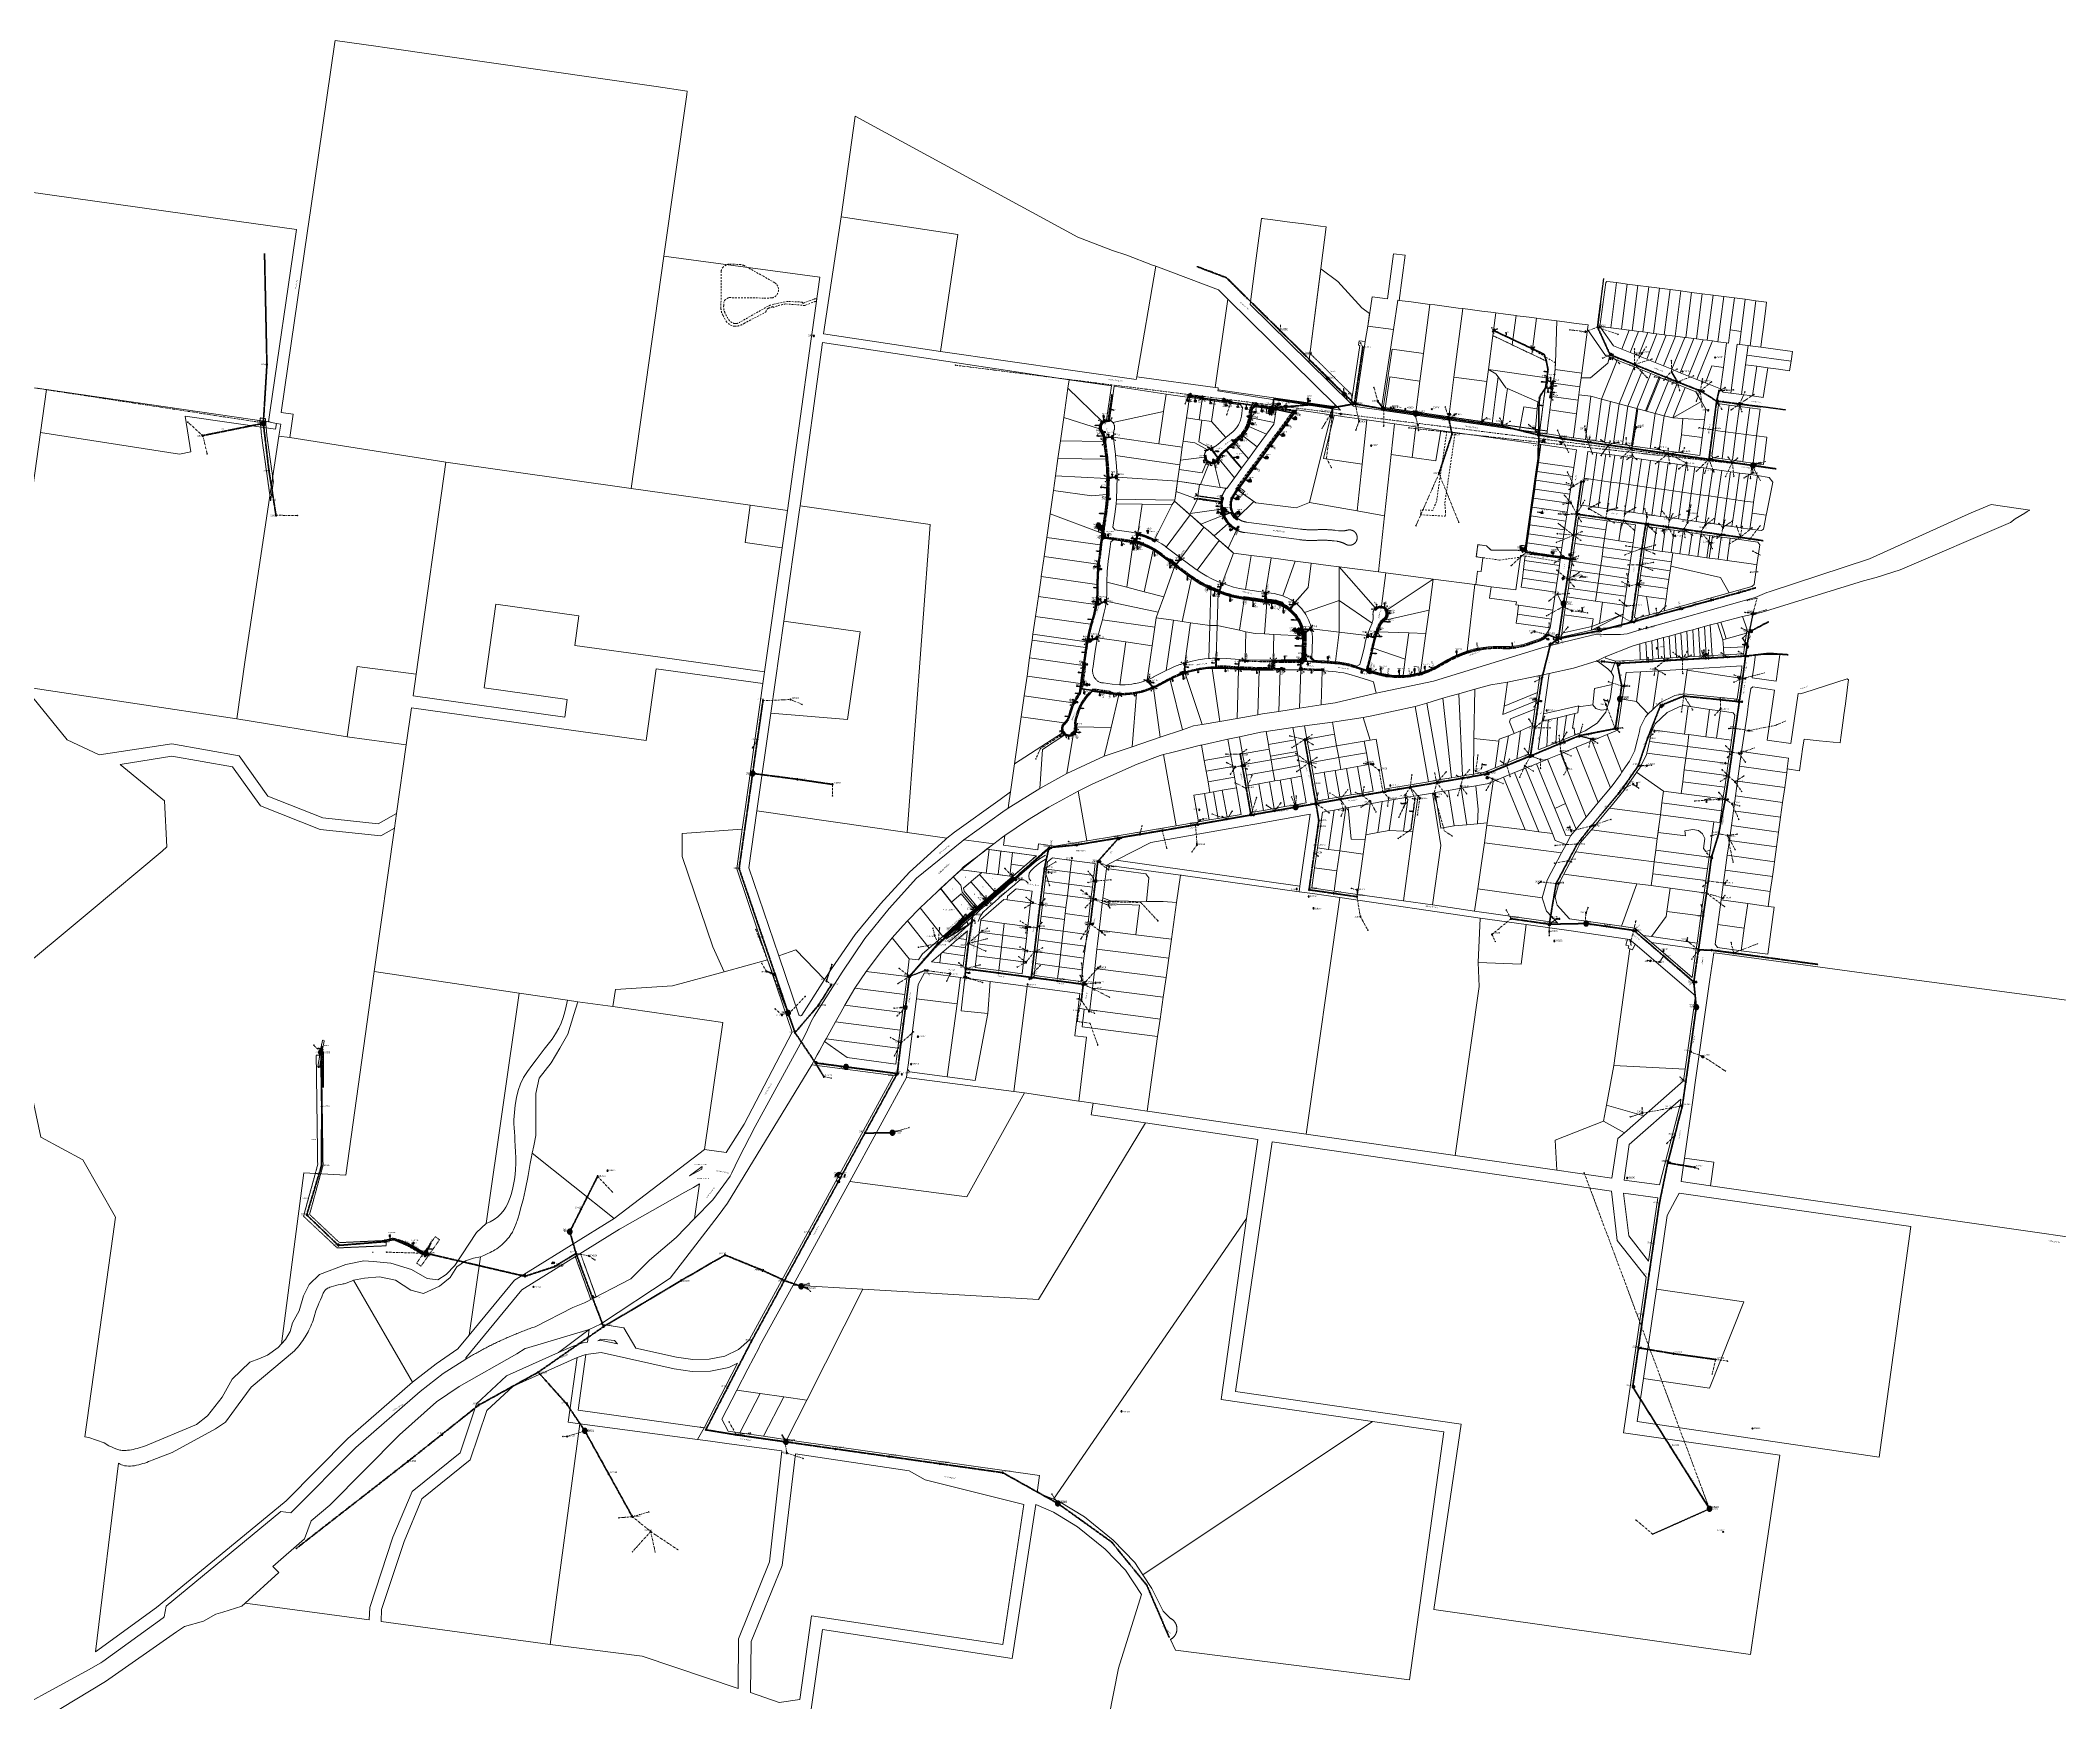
# Model space of a CAD drawing. Header units: metres. Extents: x 244561 to 254068, y 6159332 to 6162744.
# Drawn here: x 249623 to 253040, y 6159931 to 6162744 of the extents above; entities that cross this region are included whole.
import ezdxf
from ezdxf import colors
from ezdxf.entities.mleader import LeaderData, LeaderLine
from ezdxf.enums import TextEntityAlignment as Align
from ezdxf.math import Vec2, Vec3

# ---------------------------------------------------------------- set-up
doc = ezdxf.new("R2010")
doc.units = ezdxf.units.M
for name, pattern in [('Cable Exist OH', [1, 1, 0]), ('Cable Exist UG', [7, 4, -1, 1, -1]), ('Dash', [5, 3, -2]), ('DASHED', [19.05, 12.7, -6.35]), ('HIDDEN2', [0.1875, 0.125, -0.0625]), ('IE Trench LV', [6, 4, -2]), ('PHANTOM', [6.15, 3, -0.75, 0.3, -0.75, 0.3, -0.75, 0.3]), ('PHANTOMX2', [6.6, 3, -0.75, 0.2, -0.75, 0.2, -0.75, 0.2, -0.75])]:
    doc.linetypes.add(name, pattern=pattern)
doc.layers.get('0').update_dxf_attribs({"color": 6})
for name, color, linetype, lineweight in [('_User Miscellaneous1', 30, 'Continuous', 13), ('_User Miscellaneous5', 121, 'Continuous', 13), ('_User Miscellaneous7', 3, 'Continuous', 13), ('_User_HV_Exist', 1, 'Continuous', 35), ('_User_LV_Exist', 5, 'Continuous', 35), ('_User_SL_Exist', 4, 'Continuous', 35), ('Cadastre Buildings_SP_EXT', 78, 'Continuous', 15), ('Cadastre Developer_SP_EXT', 98, 'Continuous', 15), ('Cadastre Developer_SP_NEW', 92, 'Continuous', 15), ('Cadastre Easements_SP_EXT', 58, 'DASHED', 15), ('Cadastre Land Parcels_SP_EXT', 118, 'Continuous', 15), ('Cadastre Other Property_SP_EXT', 138, 'DASHED', 15), ('Cadastre Roads_SP_EXT', 218, 'Continuous', 15), ('Mains_HV_EXT', 13, 'Continuous', 25), ('Mains_LV_EXT', 163, 'Continuous', 25), ('Mains_LV_SL_EXT', 135, 'Continuous', 25), ('Mains_SL_EXT', 131, 'Continuous', 25), ('Services_SP_EXT', 42, 'PHANTOMX2', 20)]:
    doc.layers.add(name, color=color, linetype=linetype, lineweight=lineweight)
doc.layers.add('_User Miscellaneous12', color=252, linetype='Continuous', lineweight=13, plot=False, transparency=0.5)
for name, color, linetype in [('Duct_SP_EXT', 30, 'Continuous'), ('Equip_HV_EXT', 7, 'Continuous'), ('Equip_LV_EXT', 7, 'Continuous'), ('Equip_SL_EXT', 7, 'Continuous'), ('Equip_SP_HV_EXT', 7, 'Continuous'), ('Equip_SP_LV_EXT', 7, 'Continuous'), ('Equip_SP_SL_EXT', 7, 'Continuous'), ('Mains_LV_New_T84', 2, 'Cable x'), ('OH_Details_SP_MISC', 7, 'Continuous'), ('Services_SP_NEW_UG', 2, 'IE Trench LV'), ('Sub_SP_EXT', 7, 'Continuous'), ('Sub_SP_TR_HV_LV_EXT', 7, 'Continuous'), ('SupportsOH_SP_TR_HV_LV_SL_EXT', 7, 'Continuous'), ('SupportsOH_SP_TR_HV_LV_SL_NEW', 2, 'Continuous'), ('SupportsUG_SP_LV_EXT', 7, 'Continuous'), ('SupportsUG_SP_LV_NEW', 2, 'Continuous'), ('SupportsUG_SP_LV_SL_EXT', 7, 'Continuous'), ('Trench_SP_EXT', 7, 'Continuous'), ('Trench_SP_NEW', 2, 'Continuous')]:
    doc.layers.add(name, color=color, linetype=linetype)
doc.layers.add('UNKNOWN_FEATURES', color=1, linetype='DASHED', plot=False)
doc.styles.add('ARIAL', font='arial.ttf', dxfattribs={"height": 2})
doc.styles.add('COLUMN_LABEL', font='arial.ttf', dxfattribs={"height": 2})
doc.styles.add('HVSW_LABEL', font='arial.ttf', dxfattribs={"height": 3.5})
doc.styles.add('iecARIAL', font='arial.ttf', dxfattribs={"height": 2})
doc.styles.add('iecISOCP', font='isocp.shx')
doc.styles.add('IESYMBOL1', font='isocp.shx')
doc.styles.add('POLE_LABEL', font='arial.ttf', dxfattribs={"height": 2})
doc.styles.add('SL_LABEL', font='arial.ttf', dxfattribs={"height": 2})
doc.styles.add('SLCP_LABEL', font='arial.ttf', dxfattribs={"height": 2})
doc.styles.get("Standard").update_dxf_attribs({"font": 'arial.ttf'})
doc.styles.add('SWITCH_LABEL', font='arial.ttf', dxfattribs={"height": 2})
doc.linetypes.add('Cable E UG', pattern='A,5,-0.1,["E",Standard,S=1.5,R=0,X=0,Y=-0.75],-1.45', length=6.55)
doc.linetypes.add('Cable New UG', pattern='A,5.5,-0.01,["X",Standard,S=1.8,R=0,X=0,Y=-0.94],-1.7', length=7.21)
doc.linetypes.add('Cable x', pattern='A,4.5,-0.01,["X",Standard,S=1.25,R=0,X=0,Y=-0.65],-1.2', length=5.71)
doc.linetypes.add('IE Trench HV', pattern='A,4,-0.4,["/",Standard,S=2,R=0,X=0.25,Y=-1],-1.6', length=6)
doc.dimstyles.new('1.8mm_1_50 (Earthing)', dxfattribs={"dimtxt": 0.09, "dimasz": 0.1, "dimexe": 0.05, "dimexo": 0.15, "dimgap": 0.025, "dimtad": 0, "dimtoh": 1, "dimdec": 3, "dimlfac": -1, "dimzin": 12, "dimdsep": 46, "dimtxsty": 'Standard', "dimcen": 1, "dimclrd": 7, "dimclre": 7, "dimclrt": 7, "dimadec": 3, "dimazin": 2, "dimtfac": 1, "dimtdec": 3, "dimtmove": 0, "dimatfit": 3, "dimfxl": 1, "dimtolj": 1, "dimtzin": 0, "dimlwd": -1, "dimlwe": -1, "dimarcsym": 0})

# ---------------------------------------------------------------- blocks, each defined once
blk = doc.blocks.new('SUB_POLE_EXT')
at = {"flags": 128}
for points in [[(0, 4), (-0.1, 4), (-0.2, 4), (-0.3, 4), (-0.4, 4), (-0.5, 4), (-0.6, 3.9), (-0.7, 3.9), (-0.8, 3.9), (-0.9, 3.9), (-1, 3.9), (-1.1, 3.8), (-1.2, 3.8), (-1.3, 3.8), (-1.4, 3.7), (-1.5, 3.7), (-1.6, 3.7), (-1.7, 3.6), (-1.8, 3.6), (-1.8, 3.6), (-1.9, 3.5), (-2, 3.5), (-2.1, 3.4), (-2.2, 3.4), (-2.3, 3.3), (-2.3, 3.2), (-2.4, 3.2), (-2.5, 3.1), (-2.6, 3.1), (-2.6, 3), (-2.7, 2.9), (-2.8, 2.9), (-2.9, 2.8), (-2.9, 2.7), (-3, 2.6), (-3.1, 2.6), (-3.1, 2.5), (-3.2, 2.4), (-3.2, 2.3), (-3.3, 2.3), (-3.4, 2.2), (-3.4, 2.1), (-3.5, 2), (-3.5, 1.9), (-3.6, 1.8), (-3.6, 1.8), (-3.6, 1.7), (-3.7, 1.6), (-3.7, 1.5), (-3.7, 1.4), (-3.8, 1.3), (-3.8, 1.2), (-3.8, 1.1), (-3.9, 1), (-3.9, 0.9), (-3.9, 0.8), (-3.9, 0.7), (-3.9, 0.6), (-4, 0.5), (-4, 0.4), (-4, 0.3), (-4, 0.2), (-4, 0.1), (-4, 0), (-4, 0), (-4, -0.1), (-4, -0.2), (-4, -0.3), (-4, -0.4), (-4, -0.5), (-3.9, -0.6), (-3.9, -0.7), (-3.9, -0.8), (-3.9, -0.9), (-3.9, -1), (-3.8, -1.1), (-3.8, -1.2), (-3.8, -1.3), (-3.7, -1.4), (-3.7, -1.5), (-3.7, -1.6), (-3.6, -1.7), (-3.6, -1.8), (-3.6, -1.8), (-3.5, -1.9), (-3.5, -2), (-3.4, -2.1), (-3.4, -2.2), (-3.3, -2.3), (-3.2, -2.3), (-3.2, -2.4), (-3.1, -2.5), (-3.1, -2.6), (-3, -2.6), (-2.9, -2.7), (-2.9, -2.8), (-2.8, -2.9), (-2.7, -2.9), (-2.6, -3), (-2.6, -3.1), (-2.5, -3.1), (-2.4, -3.2), (-2.3, -3.2), (-2.3, -3.3), (-2.2, -3.4), (-2.1, -3.4), (-2, -3.5), (-1.9, -3.5), (-1.8, -3.6), (-1.8, -3.6), (-1.7, -3.6), (-1.6, -3.7), (-1.5, -3.7), (-1.4, -3.7), (-1.3, -3.8), (-1.2, -3.8), (-1.1, -3.8), (-1, -3.9), (-0.9, -3.9), (-0.8, -3.9), (-0.7, -3.9), (-0.6, -3.9), (-0.5, -4), (-0.4, -4), (-0.3, -4), (-0.2, -4), (-0.1, -4), (0, -4), (0, -4), (0.1, -4), (0.2, -4), (0.3, -4), (0.4, -4), (0.5, -4), (0.6, -3.9), (0.7, -3.9), (0.8, -3.9), (0.9, -3.9), (1, -3.9), (1.1, -3.8), (1.2, -3.8), (1.3, -3.8), (1.4, -3.7), (1.5, -3.7), (1.6, -3.7), (1.7, -3.6), (1.8, -3.6), (1.8, -3.6), (1.9, -3.5), (2, -3.5), (2.1, -3.4), (2.2, -3.4), (2.3, -3.3), (2.3, -3.2), (2.4, -3.2), (2.5, -3.1), (2.6, -3.1), (2.6, -3), (2.7, -2.9), (2.8, -2.9), (2.9, -2.8), (2.9, -2.7), (3, -2.6), (3.1, -2.6), (3.1, -2.5), (3.2, -2.4), (3.2, -2.3), (3.3, -2.3), (3.4, -2.2), (3.4, -2.1), (3.5, -2), (3.5, -1.9), (3.6, -1.8), (3.6, -1.8), (3.6, -1.7), (3.7, -1.6), (3.7, -1.5), (3.7, -1.4), (3.8, -1.3), (3.8, -1.2), (3.8, -1.1), (3.9, -1), (3.9, -0.9), (3.9, -0.8), (3.9, -0.7), (3.9, -0.6), (4, -0.5), (4, -0.4), (4, -0.3), (4, -0.2), (4, -0.1), (4, 0), (4, 0), (4, 0.1), (4, 0.2), (4, 0.3), (4, 0.4), (4, 0.5), (3.9, 0.6), (3.9, 0.7), (3.9, 0.8), (3.9, 0.9), (3.9, 1), (3.8, 1.1), (3.8, 1.2), (3.8, 1.3), (3.7, 1.4), (3.7, 1.5), (3.7, 1.6), (3.6, 1.7), (3.6, 1.8), (3.6, 1.8), (3.5, 1.9), (3.5, 2), (3.4, 2.1), (3.4, 2.2), (3.3, 2.3), (3.2, 2.3), (3.2, 2.4), (3.1, 2.5), (3.1, 2.6), (3, 2.6), (2.9, 2.7), (2.9, 2.8), (2.8, 2.9), (2.7, 2.9), (2.6, 3), (2.6, 3.1), (2.5, 3.1), (2.4, 3.2), (2.3, 3.2), (2.3, 3.3), (2.2, 3.4), (2.1, 3.4), (2, 3.5), (1.9, 3.5), (1.8, 3.6), (1.8, 3.6), (1.7, 3.6), (1.6, 3.7), (1.5, 3.7), (1.4, 3.7), (1.3, 3.8), (1.2, 3.8), (1.1, 3.8), (1, 3.9), (0.9, 3.9), (0.8, 3.9), (0.7, 3.9), (0.6, 3.9), (0.5, 4), (0.4, 4), (0.3, 4), (0.2, 4), (0.1, 4), (0, 4)], [(0, 4), (-3.5, -2), (3.5, -2)]]:
    blk.add_lwpolyline(points, close=True, dxfattribs=at)
at = {"flags": 8}
blk.add_attdef('ASSET_NUM', text='', height=2.5, dxfattribs=at).set_placement((0, 7), align=Align.MIDDLE_CENTER)
for tag, flags, p in [('STREET_CODE', 9, (-1.4, 1.4)), ('NO_PHASES', 9, (-1.4, 1)), ('OPERATED_BY', 9, (-1.4, 0.6)), ('MAINTAINED_BY', 9, (-1.4, 0.4)), ('ORIENTATION', 9, (-1.4, 0.2)), ('OWNED_BY', 9, (-1.4, 0)), ('CONSTRUCTED_VOLTAGE', 9, (-1.1, 0.7)), ('OPERATING_VOLTAGE', 9, (-1.1, 0.3)), ('STATE', 9, (-1.4, -0.4)), ('USAGE', 9, (-1.4, -0.8)), ('LEGEND', 9, (-1.4, -1)), ('SUBURB', 9, (-1.4, -1.2)), ('STREETNAME', 9, (-1.4, -1.4)), ('LOCATION', 9, (-1.4, -1.6)), ('NOTES', 9, (-1.4, -1.8)), ('Z', 1, (-1.4, -2)), ('SECONDARY_VOLTAGE', 9, (-1.1, -0.7)), ('SUBSTATION_TYPE', 9, (-1.1, -1.1))]:
    blk.add_attdef(tag, text='', height=0.1, dxfattribs=dict(flags=flags)).set_placement(p, align=Align.MIDDLE_LEFT)
blk = doc.blocks.new('SUB_PADMOUNT_EXT')
at = {"ltscale": 10}
h = blk.add_hatch(color=256, dxfattribs=at)
h.dxf.hatch_style = 1
h.paths.add_polyline_path([(4, -2), (0, 0), (4, 2)])
h.paths.add_polyline_path([(-4, -2), (-4, 2), (0, 0)])
blk.add_line((4, 2), (-4, -2))
blk.add_lwpolyline([(-4, -2), (4, -2), (4, 2), (-4, 2)], close=True)
at = {"ltscale": 10, "flags": 128}
for points in [[(-4, -2), (-4, 2), (0, 0)], [(4, -2), (0, 0), (4, 2)]]:
    blk.add_lwpolyline(points, close=True, dxfattribs=at)
at = {"flags": 8}
blk.add_attdef('ASSET_NUM', text='', height=2.5, dxfattribs=at).set_placement((0, 5), align=Align.MIDDLE_CENTER)
for tag, flags, p in [('STREET_CODE', 9, (1.5, 0)), ('NO_PHASES', 9, (1.5, -0.2)), ('OPERATING_VOLTAGE', 9, (1.5, -0.4)), ('ORIENTATION', 9, (1.5, -0.6)), ('OWNED_BY', 9, (1.5, -0.8)), ('OPERATED_BY', 9, (1.5, -1)), ('MAINTAINED_BY', 9, (1.5, -1.2)), ('CONSTRUCTED_VOLTAGE', 9, (1.5, -1.4)), ('SECONDARY_VOLTAGE', 9, (1.5, -1.6)), ('STATE', 9, (1.5, -1.8)), ('PARENT', 9, (1.5, -2)), ('SUBSTATION_TYPE', 9, (1.5, -2.2)), ('USAGE', 9, (1.5, -2.4)), ('LEGEND', 9, (1.5, -2.6)), ('SUBURB', 9, (1.5, -2.8)), ('STREETNAME', 9, (1.5, -3)), ('LOCATION', 9, (1.5, -3.2)), ('NOTES', 9, (1.5, -3.4)), ('Z', 1, (1.5, -3.6))]:
    blk.add_attdef(tag, text='', height=0.2, dxfattribs=dict(flags=flags)).set_placement(p, align=Align.MIDDLE_LEFT)
blk = doc.blocks.new('COLUMN_EXT')
blk.add_hatch(color=256).paths.add_polyline_path([(1.5, -1.5), (1.5, 1.5), (-1.5, 1.5), (-1.5, -1.5)])
blk.add_lwpolyline([(1.5, 1.5), (-1.5, 1.5), (-1.5, -1.5), (1.5, -1.5)], close=True)
at = {"flags": 9}
for tag, style, p in [('STRUCTURE_PLANT_NUMBER', 'POLE_LABEL', (-1.8, 0)), ('STREET_CODE', 'COLUMN_LABEL', (-1.8, 0.2))]:
    blk.add_attdef(tag, text='', height=0.2, rotation=180, dxfattribs=dict(at, style=style)).set_placement(p, align=Align.MIDDLE_LEFT)
for tag, p in [('COLUMN_TYPE', (-1.8, 0.4)), ('STREETNAME', (-1.8, 1.6)), ('OWNED_BY', (-1.8, 0.6)), ('LOCATION', (-1.8, 1.4)), ('SUBURB', (-1.8, 1.8)), ('LEGEND', (-1.8, 1.2)), ('NOTES', (-1.8, 2)), ('USAGE', (-1.8, 1)), ('STATE', (-1.8, 0.8))]:
    blk.add_attdef(tag, text='', height=0.2, rotation=180, dxfattribs=at).set_placement(p, align=Align.MIDDLE_LEFT)
at = {"flags": 1}
blk.add_attdef('Z', (-1.8, 2.4), '', height=0.2, rotation=180, dxfattribs=at)
at = {"style": 'COLUMN_LABEL', "width": 0.9, "flags": 8}
blk.add_attdef('ASSET_NUM', text='', height=2, rotation=270, dxfattribs=at).set_placement((2, -4), align=Align.MIDDLE_LEFT)
blk = doc.blocks.new('PILLAR_EXT')
blk.add_hatch(color=256).paths.add_polyline_path([(-2.5, 1), (-2.5, -1), (2.5, -1), (2.5, 1)])
for p, q in [((-2.5, 0), (2.5, 0)), ((0, 1), (0, -1))]:
    blk.add_line(p, q)
at = {"ltscale": 10}
blk.add_line((2.5, 0), (-2.5, 0), dxfattribs=at)
blk.add_lwpolyline([(-2.5, -1), (-1.25, -1), (1.25, -1), (2.5, -1), (2.5, 1), (-2.5, 1)], close=True)
at = {"width": 0.9, "flags": 8}
blk.add_attdef('ASSET_NUM', text='', height=2, rotation=90, dxfattribs=at).set_placement((-2, 4), align=Align.MIDDLE_LEFT)
for tag, p, flags in [('OWNED_BY', (0, -0.2), 9), ('STATE', (0, -0.4), 9), ('SUPPORT_TYPE', (0, -0.6), 9), ('STREETNAME', (0, -1.8), 9), ('SUBURB', (0, -2), 1), ('USAGE', (0, -0.8), 9), ('LEGEND', (0, -1), 9), ('LOCATION', (0, -1.2), 9), ('NOTES', (0, -1.4), 9), ('PARENT', (0, -1.6), 9)]:
    blk.add_attdef(tag, p, '', height=0.2, dxfattribs=dict(flags=flags))
blk = doc.blocks.new('DUCT_EXT')
blk.add_circle((0, 0.8), 0.8)
at = {"flags": 1}
blk.add_attdef('Z', (0, 0), '', height=0.2, dxfattribs=at)
at = {"flags": 9}
for tag, p in [('DUCT_CODE', (0, 0)), ('XSECT_TYPE', (0, -0.2)), ('FB_REFERENCE', (0, -0.4)), ('STATE', (0, -0.6)), ('NOTES', (0, -0.8))]:
    blk.add_attdef(tag, text='', height=0.2, dxfattribs=at).set_placement(p, align=Align.MIDDLE_LEFT)
blk = doc.blocks.new('LV_OH_LINKS_OPEN_EXT')
for p, q in [((-0.2, 5), (-0.2, 5.5)), ((-0.2, 3), (-0.2, 2.5)), ((0.2, 5), (0.2, 5.5)), ((0.2, 3), (0.2, 2.5))]:
    blk.add_line(p, q)
blk.add_lwpolyline([(0, 3, 1), (0, 5, 1)], format="xyb", close=True)
at = {"flags": 1}
blk.add_attdef('Z', (0, 0), '', height=0.2, dxfattribs=at)
at = {"flags": 9}
for tag, p in [('ACTUAL_STATUS', (0, 0)), ('CONSTRUCTED_VOLTAGE', (0, -0.2)), ('NO_PHASES', (0, -0.4)), ('OPERATING_VOLTAGE', (0, -0.6)), ('ORIENTATION', (0, -0.8)), ('OWNED_BY', (0, -1)), ('STATE', (0, -1.2)), ('SWITCH_TYPE', (0, -1.4)), ('USAGE', (0, -1.6)), ('LEGEND', (0, -1.8)), ('NOTES', (0, -2))]:
    blk.add_attdef(tag, text='', height=0.2, dxfattribs=at).set_placement(p, align=Align.MIDDLE_LEFT)
blk = doc.blocks.new('LV_OH_LINKS_DISTFUSE_EXT')
for p, q in [((0, 0), (0.96, 0)), ((3.84, 0), (4.8, 0))]:
    blk.add_line(p, q)
blk.add_lwpolyline([(3.84, -1.2), (3.84, 1.2), (0.96, -1.2), (0.96, 1.2)], close=True)
at = {"flags": 9}
for tag, p in [('ACTUAL_STATUS', (0, 0)), ('CONSTRUCTED_VOLTAGE', (0, -0.2)), ('OPERATING_VOLTAGE', (0, -0.6)), ('ORIENTATION', (0, -0.8)), ('OWNED_BY', (0, -1)), ('STATE', (0, -1.2)), ('SWITCH_TYPE', (0, -1.4)), ('NO_PHASES', (0, -0.4)), ('USAGE', (0, -1.6)), ('NOTES', (0, -1.8))]:
    blk.add_attdef(tag, text='', height=0.2, dxfattribs=at).set_placement(p, align=Align.MIDDLE_LEFT)
at = {"flags": 1}
blk.add_attdef('Z', (0, 0), '', height=0.2, dxfattribs=at)
blk = doc.blocks.new('SL_LANTERN_EXT')
blk.add_wipeout([(5.7, 0), (5.1, -1.1), (4, -1.7), (2.9, -1.1), (2.3, 0), (2.9, 1.1), (4, 1.7), (5.1, 1.1)])
for p, q in [((0, 0), (4, 0)), ((2.9, 1.1), (3.2, 0.8)), ((4, 1.7), (4, 0)), ((5.1, 1.1), (4.8, 0.8)), ((2.9, -1.1), (3.2, -0.8)), ((4, 0), (5.7, 0)), ((4, 0), (4, -1.7)), ((5.1, -1.1), (4.8, -0.8))]:
    blk.add_line(p, q)
blk.add_circle((4, 0), 1.12)
at = {"flags": 9}
for tag, p in [('LRATECODE', (-7.4, 0)), ('LOUTREACHVOCAB', (-7.2, 0)), ('LOUTREACH', (-7, 0)), ('LANTNUMBER', (-6.6, 0)), ('LNEW', (-6.4, 0)), ('LMASTVOCAB', (-6.2, 0)), ('LMAST', (-6, 0)), ('LLAMPVOCAB', (-5.8, 0)), ('LLAMP', (-5.6, 0)), ('LEXIST', (-5.4, 0)), ('LCHARGE3PERCENT', (-5.2, 0)), ('LCHARGE3', (-5, 0)), ('LCHARGE2PERCENT', (-4.8, 0)), ('LCHARGE2', (-4.6, 0)), ('LCHARGE1PERCENT', (-4.4, 0)), ('LCHARGE1', (-4.2, 0)), ('LCATEGORY', (-4, 0)), ('LBRACKETVOCAB', (-3.8, 0)), ('LBRACKET', (-3.6, 0)), ('LKINGHEIGHT', (-3.4, 0)), ('CREPLACE', (-3.2, 0)), ('CREMOVE', (-3, 0)), ('CNUMBER', (-2.8, 0)), ('CNEW', (-2.6, 0)), ('CEXIST', (-2.4, 0)), ('USAGE', (-2.2, 0)), ('STATE', (-2, 0)), ('OWNED_BY', (-1.8, 0)), ('ORIENTATION', (-1.6, 0)), ('OPERATING_VOLTAGE', (-1.4, 0)), ('NO_PHASES', (-1.2, 0)), ('LANTERN_TYPE', (-1, 0)), ('LANTERN_PURPOSE', (-0.8, 0)), ('CONTROL_TYPE', (-0.6, 0)), ('CONSTRUCTED_VOLTAGE', (-0.4, 0))]:
    blk.add_attdef(tag, text='', height=0.001, rotation=270, dxfattribs=at).set_placement(p, align=Align.MIDDLE_LEFT)
at = {"style": 'SL_LABEL', "flags": 9}
blk.add_attdef('STREET_CODE', text='', height=0.001, rotation=270, dxfattribs=at).set_placement((0, 0), align=Align.MIDDLE_LEFT)
at = {"flags": 1}
blk.add_attdef('Z', (0, 0), '', height=0.001, rotation=270, dxfattribs=at)
at = {"flags": 9}
for tag, p in [('LREMOVE', (0, -7.6)), ('LREPLACE', (0, -7.8)), ('LTYPE', (0, -8)), ('LTYPEVOCAB', (0, -8.2)), ('LEGEND', (0, -8.4)), ('SUBURB', (0, -8.6)), ('STREETNAME', (0, -8.8)), ('LOCATION', (0, -9)), ('NOTES', (0, -9.2)), ('MAINTAINED_BY', (0, -9.9))]:
    blk.add_attdef(tag, text='', height=0.001, dxfattribs=at).set_placement(p, align=Align.MIDDLE_LEFT)
blk.add_attdef('OPERATED_BY', (0, -9.6), '', height=0.001, dxfattribs=at)
at = {"width": 0.9}
blk.add_attdef('LNUMBER', text='', height=1, dxfattribs=at).set_placement((7, -1), align=Align.MIDDLE_LEFT)
blk = doc.blocks.new('*U228')
blk.add_wipeout([(3.7, -4.3), (2.5, -4.5), (1.3, -4.1), (1.1, -2.9), (1.5, -1.8), (2.7, -1.5), (3.9, -1.9), (4.1, -3.1)])
for p, q in [((0, 0), (2.6, -3)), ((1.1, -2.9), (1.5, -2.9)), ((2.6, -3), (1.3, -4.1)), ((2.5, -4.5), (2.5, -4.2)), ((3.9, -1.9), (2.6, -3)), ((2.6, -3), (3.7, -4.3)), ((2.7, -1.5), (2.7, -1.9)), ((4.1, -3.1), (3.7, -3.1))]:
    blk.add_line(p, q)
blk.add_circle((2.6, -3), 1.12)
at = {"flags": 9}
for tag, p in [('LRATECODE', (-7.4, 0)), ('LOUTREACHVOCAB', (-7.2, 0)), ('LOUTREACH', (-7, 0)), ('LANTNUMBER', (-6.6, 0)), ('LNEW', (-6.4, 0)), ('LMASTVOCAB', (-6.2, 0)), ('LMAST', (-6, 0)), ('LLAMPVOCAB', (-5.8, 0)), ('LLAMP', (-5.6, 0)), ('LEXIST', (-5.4, 0)), ('LCHARGE3PERCENT', (-5.2, 0)), ('LCHARGE3', (-5, 0)), ('LCHARGE2PERCENT', (-4.8, 0)), ('LCHARGE2', (-4.6, 0)), ('LCHARGE1PERCENT', (-4.4, 0)), ('LCHARGE1', (-4.2, 0)), ('LCATEGORY', (-4, 0)), ('LBRACKETVOCAB', (-3.8, 0)), ('LBRACKET', (-3.6, 0)), ('LKINGHEIGHT', (-3.4, 0)), ('CREPLACE', (-3.2, 0)), ('CREMOVE', (-3, 0)), ('CNUMBER', (-2.8, 0)), ('CNEW', (-2.6, 0)), ('CEXIST', (-2.4, 0)), ('USAGE', (-2.2, 0)), ('STATE', (-2, 0)), ('OWNED_BY', (-1.8, 0)), ('ORIENTATION', (-1.6, 0)), ('OPERATING_VOLTAGE', (-1.4, 0)), ('NO_PHASES', (-1.2, 0)), ('LANTERN_TYPE', (-1, 0)), ('LANTERN_PURPOSE', (-0.8, 0)), ('CONTROL_TYPE', (-0.6, 0)), ('CONSTRUCTED_VOLTAGE', (-0.4, 0))]:
    blk.add_attdef(tag, text='', height=0.001, rotation=270, dxfattribs=at).set_placement(p, align=Align.MIDDLE_LEFT)
at = {"style": 'SL_LABEL', "flags": 9}
blk.add_attdef('STREET_CODE', text='', height=0.001, rotation=270, dxfattribs=at).set_placement((0, 0), align=Align.MIDDLE_LEFT)
at = {"flags": 1}
blk.add_attdef('Z', (0, 0), '', height=0.001, rotation=270, dxfattribs=at)
at = {"flags": 9}
for tag, p in [('LREMOVE', (0, -7.6)), ('LREPLACE', (0, -7.8)), ('LTYPE', (0, -8)), ('LTYPEVOCAB', (0, -8.2)), ('LEGEND', (0, -8.4)), ('SUBURB', (0, -8.6)), ('STREETNAME', (0, -8.8)), ('LOCATION', (0, -9)), ('NOTES', (0, -9.2)), ('MAINTAINED_BY', (0, -9.9))]:
    blk.add_attdef(tag, text='', height=0.001, dxfattribs=at).set_placement(p, align=Align.MIDDLE_LEFT)
blk.add_attdef('OPERATED_BY', (0, -9.6), '', height=0.001, dxfattribs=at)
at = {"width": 0.9}
blk.add_attdef('LNUMBER', text='', height=1, rotation=310.765, dxfattribs=at).set_placement((3.8, -6), align=Align.MIDDLE_LEFT)
blk = doc.blocks.new('*U229')
blk.add_wipeout([(3.7, -4.3), (2.5, -4.5), (1.4, -4.1), (1.1, -2.9), (1.5, -1.7), (2.7, -1.5), (3.9, -1.9), (4.1, -3.1)])
for p, q in [((0, 0), (2.6, -3)), ((1.1, -2.9), (1.5, -2.9)), ((2.6, -3), (1.4, -4.1)), ((2.5, -4.5), (2.5, -4.1)), ((3.9, -1.9), (2.6, -3)), ((2.6, -3), (3.7, -4.3)), ((2.7, -1.5), (2.7, -1.9)), ((4.1, -3.1), (3.7, -3.1))]:
    blk.add_line(p, q)
blk.add_circle((2.6, -3), 1.12)
at = {"flags": 9}
for tag, p in [('LRATECODE', (-7.4, 0)), ('LOUTREACHVOCAB', (-7.2, 0)), ('LOUTREACH', (-7, 0)), ('LANTNUMBER', (-6.6, 0)), ('LNEW', (-6.4, 0)), ('LMASTVOCAB', (-6.2, 0)), ('LMAST', (-6, 0)), ('LLAMPVOCAB', (-5.8, 0)), ('LLAMP', (-5.6, 0)), ('LEXIST', (-5.4, 0)), ('LCHARGE3PERCENT', (-5.2, 0)), ('LCHARGE3', (-5, 0)), ('LCHARGE2PERCENT', (-4.8, 0)), ('LCHARGE2', (-4.6, 0)), ('LCHARGE1PERCENT', (-4.4, 0)), ('LCHARGE1', (-4.2, 0)), ('LCATEGORY', (-4, 0)), ('LBRACKETVOCAB', (-3.8, 0)), ('LBRACKET', (-3.6, 0)), ('LKINGHEIGHT', (-3.4, 0)), ('CREPLACE', (-3.2, 0)), ('CREMOVE', (-3, 0)), ('CNUMBER', (-2.8, 0)), ('CNEW', (-2.6, 0)), ('CEXIST', (-2.4, 0)), ('USAGE', (-2.2, 0)), ('STATE', (-2, 0)), ('OWNED_BY', (-1.8, 0)), ('ORIENTATION', (-1.6, 0)), ('OPERATING_VOLTAGE', (-1.4, 0)), ('NO_PHASES', (-1.2, 0)), ('LANTERN_TYPE', (-1, 0)), ('LANTERN_PURPOSE', (-0.8, 0)), ('CONTROL_TYPE', (-0.6, 0)), ('CONSTRUCTED_VOLTAGE', (-0.4, 0))]:
    blk.add_attdef(tag, text='', height=0.001, rotation=270, dxfattribs=at).set_placement(p, align=Align.MIDDLE_LEFT)
at = {"style": 'SL_LABEL', "flags": 9}
blk.add_attdef('STREET_CODE', text='', height=0.001, rotation=270, dxfattribs=at).set_placement((0, 0), align=Align.MIDDLE_LEFT)
at = {"flags": 1}
blk.add_attdef('Z', (0, 0), '', height=0.001, rotation=270, dxfattribs=at)
at = {"flags": 9}
for tag, p in [('LREMOVE', (0, -7.6)), ('LREPLACE', (0, -7.8)), ('LTYPE', (0, -8)), ('LTYPEVOCAB', (0, -8.2)), ('LEGEND', (0, -8.4)), ('SUBURB', (0, -8.6)), ('STREETNAME', (0, -8.8)), ('LOCATION', (0, -9)), ('NOTES', (0, -9.2)), ('MAINTAINED_BY', (0, -9.9))]:
    blk.add_attdef(tag, text='', height=0.001, dxfattribs=at).set_placement(p, align=Align.MIDDLE_LEFT)
blk.add_attdef('OPERATED_BY', (0, -9.6), '', height=0.001, dxfattribs=at)
at = {"width": 0.9}
blk.add_attdef('LNUMBER', text='', height=1, rotation=311.0444, dxfattribs=at).set_placement((3.8, -5.9), align=Align.MIDDLE_LEFT)
blk = doc.blocks.new('SL_NIGHTWATCH_EXT')
at = {"lineweight": 40}
h = blk.add_hatch(color=256, dxfattribs=at)
h.paths.add_polyline_path([(0.4, 2, 0.098491), (-0.4, 2), (-0.2, 1, -0.098491), (0.2, 1)])
h.paths.add_polyline_path([(0.6, 0.8, -0.098491), (0.8, 0.6), (1.7, 1.1, 0.098491), (1.1, 1.7)])
h.paths.add_polyline_path([(1, 0.2, -0.098491), (1, -0.2), (2, -0.4, 0.098491), (2, 0.4)])
h.paths.add_polyline_path([(0.8, -0.6, -0.098491), (0.6, -0.8), (1.1, -1.7, 0.098491), (1.7, -1.1)])
h.paths.add_polyline_path([(0.2, -1, -0.098491), (-0.2, -1), (-0.4, -2, 0.098491), (0.4, -2)])
h.paths.add_polyline_path([(-0.6, -0.8, -0.098491), (-0.8, -0.6), (-1.7, -1.1, 0.098491), (-1.1, -1.7)])
h.paths.add_polyline_path([(-2, 0.4, 0.098491), (-2, -0.4), (-1, -0.2, -0.098491), (-1, 0.2)])
h.paths.add_polyline_path([(-1.1, 1.7, 0.098491), (-1.7, 1.1), (-0.8, 0.6, -0.098491), (-0.6, 0.8)])
for p, q in [((-1.2, 1.6), (-1.2, 1.6, 0)), ((-1.1, 1.6), (-1.1, 1.6, 0)), ((1.1, 1.6), (1.1, 1.6, 0)), ((-0.9, -0.6), (-0.9, -0.6, 0)), ((0.8, -0.6), (0.8, -0.6, 0)), ((1.1, -1.6), (1.1, -1.6, 0)), ((2, -0.4), (2, -0.4, 0))]:
    blk.add_line(p, q, dxfattribs=at)
for points in [[(-1, 0.2, 0.098491), (-1, -0.2), (-2, -0.4, -0.098491), (-2, 0.4)], [(-0.6, 0.8, 0.098491), (-0.8, 0.6), (-1.7, 1.1, -0.098491), (-1.1, 1.7)], [(-0.2, 1, -0.098491), (0.2, 1), (0.4, 2, 0.098491), (-0.4, 2)], [(0.8, 0.6), (1.7, 1.1, 0.098491), (1.1, 1.7), (0.6, 0.8, -0.098491)], [(1, -0.2), (2, -0.4, 0.098491), (2, 0.4), (1, 0.2, -0.098491)], [(-0.8, -0.6, 0.098491), (-0.6, -0.8), (-1.1, -1.7, -0.098491), (-1.7, -1.1)], [(0.2, -1), (0.4, -2, -0.098491), (-0.4, -2), (-0.2, -1, 0.098491)], [(0.6, -0.8), (1.1, -1.7, 0.098491), (1.7, -1.1), (0.8, -0.6, -0.098491)]]:
    blk.add_lwpolyline(points, format="xyb", close=True, dxfattribs=at)
blk.add_circle((0, 0), 1, dxfattribs=at)
blk = doc.blocks.new('CCP_EXT')
blk.add_wipeout([(0, 0.6), (0.6, 0), (0, -0.6), (-0.6, 0)])
blk.add_lwpolyline([(-0.6, 0), (0, 0.6), (0.6, 0), (0, -0.6), (-0.6, 0)])
at = {"flags": 1}
blk.add_attdef('Z', (0, 0), '', height=0.2, dxfattribs=at)
at = {"flags": 9}
for tag, p in [('CCP_TYPE', (0, 0)), ('CONSTRUCTED_VOLTAGE', (0, -0.2)), ('NO_PHASES', (0, -0.4)), ('OPERATING_VOLTAGE', (0, -0.6)), ('ORIENTATION', (0, -0.8)), ('OWNED_BY', (0, -1)), ('USAGE', (0, -1.2)), ('LEGEND', (0, -1.4)), ('LIFE_SUPPORT', (0, -1.6)), ('STATE', (0, -1.8)), ('NOTES', (0, -2))]:
    blk.add_attdef(tag, text='', height=0.2, dxfattribs=at).set_placement(p, align=Align.MIDDLE_LEFT)
blk = doc.blocks.new('AUTO_RECLOSER_EXT')
at = {"flags": 1}
blk.add_attdef('Z', (0, 0), '', height=0.2, dxfattribs=at)
at = {"style": 'SWITCH_LABEL'}
for tag, height, flags, p in [('ASSET_NUM', 2.5, 8, (2, 2)), ('STREET_CODE', 0.2, 9, (0, -0.2))]:
    blk.add_attdef(tag, text='', height=height, dxfattribs=dict(at, flags=flags)).set_placement(p, align=Align.MIDDLE_LEFT)
at = {"flags": 9}
for tag, p in [('CONSTRUCTED_VOLTAGE', (0, -0.4)), ('NO_PHASES', (0, -0.6)), ('OPERATING_VOLTAGE', (0, -0.8)), ('ORIENTATION', (0, -1)), ('OWNED_BY', (0, -1.2)), ('STATE', (0, -1.4)), ('USAGE', (0, -1.6)), ('LEGEND', (0, -1.8)), ('LOCATION', (0, -2)), ('STREETNAME', (0, -2.2)), ('SUBURB', (0, -2.4)), ('NOTES', (0, -2.6))]:
    blk.add_attdef(tag, text='', height=0.2, dxfattribs=at).set_placement(p, align=Align.MIDDLE_LEFT)
blk.add_wipeout([(0, 2.4), (-0.3, 2.4), (-0.6, 2.4), (-0.9, 2.3), (-1.2, 2.1), (-1.4, 2), (-1.7, 1.8), (-1.9, 1.5), (-2, 1.3), (-2.2, 1), (-2.3, 0.8), (-2.4, 0.5), (-2.4, 0.2), (-2.4, -0.1), (-2.4, -0.5), (-2.3, -0.7), (-2.2, -1), (-2.1, -1.3), (-1.9, -1.5), (-1.7, -1.8), (-1.4, -2), (-1.2, -2.1), (-0.9, -2.3), (-0.6, -2.3), (-0.3, -2.4), (0, -2.4), (0.3, -2.4), (0.6, -2.4), (0.9, -2.3), (1.2, -2.1), (1.4, -2), (1.7, -1.8), (1.9, -1.5), (2, -1.3), (2.2, -1), (2.3, -0.8), (2.4, -0.5), (2.4, -0.2), (2.4, 0.1), (2.4, 0.5), (2.3, 0.7), (2.2, 1), (2.1, 1.3), (1.9, 1.5), (1.7, 1.8), (1.4, 2), (1.2, 2.1), (0.9, 2.3), (0.6, 2.3), (0.3, 2.4)])
blk.add_circle((0, 0), 2.43)
at = {"insert": (0, 0), "char_height": 2, "width": 3.63, "attachment_point": 5}
blk.add_mtext('{\\Fisocp|c0;AR}', dxfattribs=at)
blk = doc.blocks.new('POLE_EXT')
blk.add_hatch(color=256).paths.add_polyline_path([(-1, 0, 1), (1, 0, 1)])
blk.add_lwpolyline([(-1, 0, 1), (1, 0, 1)], format="xyb", close=True)
at = {"flags": 8}
blk.add_attdef('pNumber', text='', height=2, dxfattribs=at).set_placement((2.5, 2.5), align=Align.MIDDLE_CENTER)
at = {"style": 'POLE_LABEL', "flags": 9}
for tag, p in [('STRUCTURE_PLANT_NUMBER', (1.4, 0)), ('STREET_CODE', (1.4, -0.2))]:
    blk.add_attdef(tag, text='', height=0.2, dxfattribs=at).set_placement(p, align=Align.MIDDLE_LEFT)
at = {"flags": 9}
for tag, p in [('OWNED_BY', (1.4, -0.4)), ('PARENT', (1.4, -0.6)), ('SPECIAL_USE', (1.4, -0.8)), ('STATE', (1.4, -1)), ('USAGE', (1.4, -1.2)), ('cLV', (1.4, -1.4)), ('hDepth', (1.4, -1.6)), ('hDia', (1.4, -1.8)), ('cHV', (1.4, -2)), ('LBRACKET', (1.4, -2.2)), ('LExisting', (1.4, -2.4)), ('LANTNUMBER', (1.4, -2.6)), ('LOther', (1.4, -2.8)), ('LRemove', (1.4, -3)), ('LEGEND', (1.4, -3.2)), ('cLinedev', (1.4, -3.4)), ('LOCATION', (1.4, -3.6)), ('pExisting', (1.4, -3.8)), ('PFNUMBER', (1.4, -4)), ('NEWPFNUMBER', (1.4, -4.2)), ('pFooting', (1.4, -4.4)), ('pNew', (1.4, -4.6)), ('pRelocate', (1.4, -5)), ('pRemove', (1.4, -5.2)), ('pReplace', (1.4, -5.4)), ('pStay', (1.4, -5.6)), ('pType', (1.4, -5.8)), ('cspan', (1.4, -6)), ('STREETNAME', (1.4, -6.2)), ('SUBURB', (1.4, -6.4)), ('NOTES', (1.4, -6.6)), ('MAINTAINED_BY', (1.4, -6.8)), ('OPERATED_BY', (1.4, -7))]:
    blk.add_attdef(tag, text='', height=0.2, dxfattribs=at).set_placement(p, align=Align.MIDDLE_LEFT)
at = {"flags": 1}
blk.add_attdef('Z', (1.4, -7.3), '', height=0.2, dxfattribs=at)
blk = doc.blocks.new('HV_STJ_EXT')
h = blk.add_hatch(color=256)
edge = h.paths.add_edge_path()
edge.add_ellipse((-0.6, 0.1), major_axis=(0.226, 0.226), ratio=1, start_angle=45, end_angle=135)
edge.add_line((-0.9, 0.1), (-0.9, -0.1))
edge.add_ellipse((-0.6, -0.1), major_axis=(0.226, 0.226), ratio=1, start_angle=135, end_angle=225)
edge.add_line((-0.6, -0.5), (0.6, -0.5))
edge.add_ellipse((0.6, -0.1), major_axis=(-0.226, 0.226), ratio=1, start_angle=135, end_angle=225)
edge.add_line((0.9, -0.1), (0.9, 0.1))
edge.add_ellipse((0.6, 0.1), major_axis=(-0.226, 0.226), ratio=1, start_angle=225, end_angle=315)
edge.add_line((0.6, 0.5), (-0.6, 0.5))
blk.add_lwpolyline([(-0.9, 0.1), (-0.9, -0.1, 0.414214), (-0.6, -0.5), (0.6, -0.5, 0.414214), (0.9, -0.1), (0.9, 0.1, 0.414214), (0.6, 0.5), (-0.6, 0.5, 0.414214)], format="xyb", close=True)
for tag, flags, p in [('ORIENTATION', 9, (1.5, 0)), ('USAGE', 9, (1.5, -0.2)), ('LEGEND', 9, (1.5, -0.4)), ('NOTES', 9, (1.5, -0.6)), ('Z', 1, (1.5, -0.8))]:
    blk.add_attdef(tag, text='', height=0.2, dxfattribs=dict(flags=flags)).set_placement(p, align=Align.MIDDLE_LEFT)
blk = doc.blocks.new('SL_STJ_EXT')
h = blk.add_hatch(color=256)
edge = h.paths.add_edge_path()
edge.add_ellipse((-0.6, 0.1), major_axis=(0.226, 0.226), ratio=1, start_angle=45, end_angle=135)
edge.add_line((-0.9, 0.1), (-0.9, -0.1))
edge.add_ellipse((-0.6, -0.1), major_axis=(0.226, 0.226), ratio=1, start_angle=135, end_angle=225)
edge.add_line((-0.6, -0.5), (0.6, -0.5))
edge.add_ellipse((0.6, -0.1), major_axis=(-0.226, 0.226), ratio=1, start_angle=135, end_angle=225)
edge.add_line((0.9, -0.1), (0.9, 0.1))
edge.add_ellipse((0.6, 0.1), major_axis=(-0.226, 0.226), ratio=1, start_angle=225, end_angle=315)
edge.add_line((0.6, 0.5), (-0.6, 0.5))
blk.add_lwpolyline([(-0.9, 0.1), (-0.9, -0.1, 0.414214), (-0.6, -0.5), (0.6, -0.5, 0.414214), (0.9, -0.1), (0.9, 0.1, 0.414214), (0.6, 0.5), (-0.6, 0.5, 0.414214)], format="xyb", close=True)
at = {"flags": 1}
blk.add_attdef('Z', (0, 0), '', height=0.2, dxfattribs=at)
at = {"flags": 9}
for tag, p in [('ORIENTATION', (0, 0)), ('USAGE', (0, -0.2)), ('LEGEND', (0, -0.4)), ('NOTES', (0, -0.6))]:
    blk.add_attdef(tag, text='', height=0.2, dxfattribs=at).set_placement(p, align=Align.MIDDLE_LEFT)
blk = doc.blocks.new('LV_UG_LINKS_CLOSED_EXT')
at = {"layer": 'Equip_LV_EXT'}
for p, q in [((3.8, 1.2), (3.8, -1.2)), ((4.2, 1.2), (4.2, -1.2))]:
    blk.add_line(p, q, dxfattribs=at)
at = {"layer": 'Equip_LV_EXT', "flags": 128}
blk.add_lwpolyline([(4, 1.2), (4, 1.2), (3.9, 1.2), (3.9, 1.2), (3.9, 1.2), (3.8, 1.2), (3.8, 1.2), (3.8, 1.2), (3.8, 1.2), (3.7, 1.2), (3.7, 1.2), (3.7, 1.2), (3.6, 1.2), (3.6, 1.2), (3.6, 1.2), (3.6, 1.2), (3.5, 1.2), (3.5, 1.1), (3.5, 1.1), (3.4, 1.1), (3.4, 1.1), (3.4, 1.1), (3.4, 1.1), (3.3, 1.1), (3.3, 1), (3.3, 1), (3.3, 1), (3.2, 1), (3.2, 1), (3.2, 0.9), (3.2, 0.9), (3.1, 0.9), (3.1, 0.9), (3.1, 0.9), (3.1, 0.8), (3.1, 0.8), (3, 0.8), (3, 0.8), (3, 0.7), (3, 0.7), (3, 0.7), (2.9, 0.7), (2.9, 0.6), (2.9, 0.6), (2.9, 0.6), (2.9, 0.6), (2.9, 0.5), (2.9, 0.5), (2.8, 0.5), (2.8, 0.4), (2.8, 0.4), (2.8, 0.4), (2.8, 0.4), (2.8, 0.3), (2.8, 0.3), (2.8, 0.3), (2.8, 0.2), (2.8, 0.2), (2.8, 0.2), (2.8, 0.2), (2.8, 0.1), (2.8, 0.1), (2.8, 0.1), (2.8, 0), (2.8, 0), (2.8, 0), (2.8, -0.1), (2.8, -0.1), (2.8, -0.1), (2.8, -0.2), (2.8, -0.2), (2.8, -0.2), (2.8, -0.2), (2.8, -0.3), (2.8, -0.3), (2.8, -0.3), (2.8, -0.4), (2.8, -0.4), (2.8, -0.4), (2.8, -0.4), (2.8, -0.5), (2.9, -0.5), (2.9, -0.5), (2.9, -0.6), (2.9, -0.6), (2.9, -0.6), (2.9, -0.6), (2.9, -0.7), (3, -0.7), (3, -0.7), (3, -0.7), (3, -0.8), (3, -0.8), (3.1, -0.8), (3.1, -0.8), (3.1, -0.9), (3.1, -0.9), (3.1, -0.9), (3.2, -0.9), (3.2, -0.9), (3.2, -1), (3.2, -1), (3.3, -1), (3.3, -1), (3.3, -1), (3.3, -1.1), (3.4, -1.1), (3.4, -1.1), (3.4, -1.1), (3.4, -1.1), (3.5, -1.1), (3.5, -1.1), (3.5, -1.2), (3.6, -1.2), (3.6, -1.2), (3.6, -1.2), (3.6, -1.2), (3.7, -1.2), (3.7, -1.2), (3.7, -1.2), (3.8, -1.2), (3.8, -1.2), (3.8, -1.2), (3.8, -1.2), (3.9, -1.2), (3.9, -1.2), (3.9, -1.2), (4, -1.2), (4, -1.2), (4, -1.2), (4.1, -1.2), (4.1, -1.2), (4.1, -1.2), (4.2, -1.2), (4.2, -1.2), (4.2, -1.2), (4.2, -1.2), (4.3, -1.2), (4.3, -1.2), (4.3, -1.2), (4.4, -1.2), (4.4, -1.2), (4.4, -1.2), (4.4, -1.2), (4.5, -1.2), (4.5, -1.1), (4.5, -1.1), (4.6, -1.1), (4.6, -1.1), (4.6, -1.1), (4.6, -1.1), (4.7, -1.1), (4.7, -1), (4.7, -1), (4.7, -1), (4.8, -1), (4.8, -1), (4.8, -0.9), (4.8, -0.9), (4.9, -0.9), (4.9, -0.9), (4.9, -0.9), (4.9, -0.8), (4.9, -0.8), (5, -0.8), (5, -0.8), (5, -0.7), (5, -0.7), (5, -0.7), (5.1, -0.7), (5.1, -0.6), (5.1, -0.6), (5.1, -0.6), (5.1, -0.6), (5.1, -0.5), (5.1, -0.5), (5.2, -0.5), (5.2, -0.4), (5.2, -0.4), (5.2, -0.4), (5.2, -0.4), (5.2, -0.3), (5.2, -0.3), (5.2, -0.3), (5.2, -0.2), (5.2, -0.2), (5.2, -0.2), (5.2, -0.2), (5.2, -0.1), (5.2, -0.1), (5.2, -0.1), (5.2, 0), (5.2, 0), (5.2, 0), (5.2, 0.1), (5.2, 0.1), (5.2, 0.1), (5.2, 0.2), (5.2, 0.2), (5.2, 0.2), (5.2, 0.2), (5.2, 0.3), (5.2, 0.3), (5.2, 0.3), (5.2, 0.4), (5.2, 0.4), (5.2, 0.4), (5.2, 0.4), (5.2, 0.5), (5.1, 0.5), (5.1, 0.5), (5.1, 0.6), (5.1, 0.6), (5.1, 0.6), (5.1, 0.6), (5.1, 0.7), (5, 0.7), (5, 0.7), (5, 0.7), (5, 0.8), (5, 0.8), (4.9, 0.8), (4.9, 0.8), (4.9, 0.9), (4.9, 0.9), (4.9, 0.9), (4.8, 0.9), (4.8, 0.9), (4.8, 1), (4.8, 1), (4.7, 1), (4.7, 1), (4.7, 1), (4.7, 1.1), (4.6, 1.1), (4.6, 1.1), (4.6, 1.1), (4.6, 1.1), (4.5, 1.1), (4.5, 1.1), (4.5, 1.2), (4.4, 1.2), (4.4, 1.2), (4.4, 1.2), (4.4, 1.2), (4.3, 1.2), (4.3, 1.2), (4.3, 1.2), (4.2, 1.2), (4.2, 1.2), (4.2, 1.2), (4.2, 1.2), (4.1, 1.2), (4.1, 1.2), (4.1, 1.2), (4, 1.2)], close=True, dxfattribs=at)
at = {"layer": 'Equip_LV_EXT'}
for tag, flags, p in [('ACTUAL_STATUS', 9, (3, -2)), ('CONSTRUCTED_VOLTAGE', 9, (3, -2.2)), ('NO_PHASES', 9, (3, -2.4)), ('OPERATING_VOLTAGE', 9, (3, -2.6)), ('ORIENTATION', 9, (3, -2.8)), ('STATE', 9, (3, -3)), ('SWITCH_TYPE', 9, (3, -3.2)), ('USAGE', 9, (3, -3.4)), ('NOTES', 9, (3, -3.6)), ('OWNED_BY', 9, (3, -3.8)), ('OPERATED_BY', 9, (3, -4)), ('MAINTAINED_BY', 9, (3, -4.2)), ('NUMBER_OF_PHASES', 9, (3, -4.4)), ('TYPE', 9, (3, -4.6)), ('Z', 1, (3, -4.8))]:
    blk.add_attdef(tag, text='', height=0.2, dxfattribs=dict(at, flags=flags)).set_placement(p, align=Align.MIDDLE_LEFT)
blk = doc.blocks.new('LV_UG_LINKS_OPEN_EXT')
at = {"layer": 'Equip_LV_EXT'}
for p, q in [((3.8, 1.9), (3.8, 1.2)), ((4.2, 1.9), (4.2, 1.2)), ((3.8, -1.2), (3.8, -1.9)), ((4.2, -1.2), (4.2, -1.9))]:
    blk.add_line(p, q, dxfattribs=at)
at = {"layer": 'Equip_LV_EXT', "flags": 128}
blk.add_lwpolyline([(4, 1.2), (4, 1.2), (3.9, 1.2), (3.9, 1.2), (3.9, 1.2), (3.8, 1.2), (3.8, 1.2), (3.8, 1.2), (3.8, 1.2), (3.7, 1.2), (3.7, 1.2), (3.7, 1.2), (3.6, 1.2), (3.6, 1.2), (3.6, 1.2), (3.6, 1.2), (3.5, 1.2), (3.5, 1.1), (3.5, 1.1), (3.4, 1.1), (3.4, 1.1), (3.4, 1.1), (3.4, 1.1), (3.3, 1.1), (3.3, 1), (3.3, 1), (3.3, 1), (3.2, 1), (3.2, 1), (3.2, 0.9), (3.2, 0.9), (3.1, 0.9), (3.1, 0.9), (3.1, 0.9), (3.1, 0.8), (3.1, 0.8), (3, 0.8), (3, 0.8), (3, 0.7), (3, 0.7), (3, 0.7), (2.9, 0.7), (2.9, 0.6), (2.9, 0.6), (2.9, 0.6), (2.9, 0.6), (2.9, 0.5), (2.9, 0.5), (2.8, 0.5), (2.8, 0.4), (2.8, 0.4), (2.8, 0.4), (2.8, 0.4), (2.8, 0.3), (2.8, 0.3), (2.8, 0.3), (2.8, 0.2), (2.8, 0.2), (2.8, 0.2), (2.8, 0.2), (2.8, 0.1), (2.8, 0.1), (2.8, 0.1), (2.8, 0), (2.8, 0), (2.8, 0), (2.8, -0.1), (2.8, -0.1), (2.8, -0.1), (2.8, -0.2), (2.8, -0.2), (2.8, -0.2), (2.8, -0.2), (2.8, -0.3), (2.8, -0.3), (2.8, -0.3), (2.8, -0.4), (2.8, -0.4), (2.8, -0.4), (2.8, -0.4), (2.8, -0.5), (2.9, -0.5), (2.9, -0.5), (2.9, -0.6), (2.9, -0.6), (2.9, -0.6), (2.9, -0.6), (2.9, -0.7), (3, -0.7), (3, -0.7), (3, -0.7), (3, -0.8), (3, -0.8), (3.1, -0.8), (3.1, -0.8), (3.1, -0.9), (3.1, -0.9), (3.1, -0.9), (3.2, -0.9), (3.2, -0.9), (3.2, -1), (3.2, -1), (3.3, -1), (3.3, -1), (3.3, -1), (3.3, -1.1), (3.4, -1.1), (3.4, -1.1), (3.4, -1.1), (3.4, -1.1), (3.5, -1.1), (3.5, -1.1), (3.5, -1.2), (3.6, -1.2), (3.6, -1.2), (3.6, -1.2), (3.6, -1.2), (3.7, -1.2), (3.7, -1.2), (3.7, -1.2), (3.8, -1.2), (3.8, -1.2), (3.8, -1.2), (3.8, -1.2), (3.9, -1.2), (3.9, -1.2), (3.9, -1.2), (4, -1.2), (4, -1.2), (4, -1.2), (4.1, -1.2), (4.1, -1.2), (4.1, -1.2), (4.2, -1.2), (4.2, -1.2), (4.2, -1.2), (4.2, -1.2), (4.3, -1.2), (4.3, -1.2), (4.3, -1.2), (4.4, -1.2), (4.4, -1.2), (4.4, -1.2), (4.4, -1.2), (4.5, -1.2), (4.5, -1.1), (4.5, -1.1), (4.6, -1.1), (4.6, -1.1), (4.6, -1.1), (4.6, -1.1), (4.7, -1.1), (4.7, -1), (4.7, -1), (4.7, -1), (4.8, -1), (4.8, -1), (4.8, -0.9), (4.8, -0.9), (4.9, -0.9), (4.9, -0.9), (4.9, -0.9), (4.9, -0.8), (4.9, -0.8), (5, -0.8), (5, -0.8), (5, -0.7), (5, -0.7), (5, -0.7), (5.1, -0.7), (5.1, -0.6), (5.1, -0.6), (5.1, -0.6), (5.1, -0.6), (5.1, -0.5), (5.1, -0.5), (5.2, -0.5), (5.2, -0.4), (5.2, -0.4), (5.2, -0.4), (5.2, -0.4), (5.2, -0.3), (5.2, -0.3), (5.2, -0.3), (5.2, -0.2), (5.2, -0.2), (5.2, -0.2), (5.2, -0.2), (5.2, -0.1), (5.2, -0.1), (5.2, -0.1), (5.2, 0), (5.2, 0), (5.2, 0), (5.2, 0.1), (5.2, 0.1), (5.2, 0.1), (5.2, 0.2), (5.2, 0.2), (5.2, 0.2), (5.2, 0.2), (5.2, 0.3), (5.2, 0.3), (5.2, 0.3), (5.2, 0.4), (5.2, 0.4), (5.2, 0.4), (5.2, 0.4), (5.2, 0.5), (5.1, 0.5), (5.1, 0.5), (5.1, 0.6), (5.1, 0.6), (5.1, 0.6), (5.1, 0.6), (5.1, 0.7), (5, 0.7), (5, 0.7), (5, 0.7), (5, 0.8), (5, 0.8), (4.9, 0.8), (4.9, 0.8), (4.9, 0.9), (4.9, 0.9), (4.9, 0.9), (4.8, 0.9), (4.8, 0.9), (4.8, 1), (4.8, 1), (4.7, 1), (4.7, 1), (4.7, 1), (4.7, 1.1), (4.6, 1.1), (4.6, 1.1), (4.6, 1.1), (4.6, 1.1), (4.5, 1.1), (4.5, 1.1), (4.5, 1.2), (4.4, 1.2), (4.4, 1.2), (4.4, 1.2), (4.4, 1.2), (4.3, 1.2), (4.3, 1.2), (4.3, 1.2), (4.2, 1.2), (4.2, 1.2), (4.2, 1.2), (4.2, 1.2), (4.1, 1.2), (4.1, 1.2), (4.1, 1.2), (4, 1.2)], close=True, dxfattribs=at)
at = {"layer": 'Equip_LV_EXT'}
for tag, height, flags, p in [('OPERATING_VOLTAGE', 0.2, 9, (3, -2.6)), ('ORIENTATION', 0.2, 9, (3, -2.8)), ('STATE', 0.2, 9, (3, -3)), ('SWITCH_TYPE', 0.2, 9, (3, -3.2)), ('USAGE', 0.2, 9, (3, -3.4)), ('NOTES', 0.2, 9, (3, -3.6)), ('OWNED_BY', 0.2, 9, (3, -3.8)), ('OPERATED_BY', 0.2, 9, (3, -4)), ('MAINTAINED_BY', 0.2, 9, (3, -4.2)), ('NUMBER_OF_PHASES', 0.2, 9, (3, -4.4)), ('TYPE', 0.2, 9, (3, -4.6)), ('Z', 0.2, 1, (3, -4.8)), ('ACTUAL_STATUS', 0.167, 9, (3.2, -1.7)), ('CONSTRUCTED_VOLTAGE', 0.167, 9, (3.2, -1.8)), ('NO_PHASES', 0.167, 9, (3.2, -2))]:
    blk.add_attdef(tag, text='', height=height, dxfattribs=dict(at, flags=flags)).set_placement(p, align=Align.MIDDLE_LEFT)
blk = doc.blocks.new('LV_UG_DFUSE_CLOSED_EXT')
for points in [[(1, 0), (0, 0)], [(5, -0.7), (2.2, 0.7)], [(5, 0.7), (2.2, -0.7)], [(6.2, 0), (7.2, 0)]]:
    blk.add_lwpolyline(points)
for centre in [(1.8, 0), (5.4, 0)]:
    blk.add_circle(centre, 0.8)
at = {"flags": 1}
blk.add_attdef('Z', (0, 0), '', height=0.2, dxfattribs=at)
at = {"flags": 9}
for tag, p in [('ACTUAL_STATUS', (0, 0)), ('CONSTRUCTED_VOLTAGE', (0, -0.2)), ('NO_PHASES', (0, -0.4)), ('OPERATING_VOLTAGE', (0, -0.6)), ('ORIENTATION', (0, -0.8)), ('STATE', (0, -1)), ('SWITCH_TYPE', (0, -1.2)), ('USAGE', (0, -1.4)), ('NOTES', (0, -1.6))]:
    blk.add_attdef(tag, text='', height=0.2, dxfattribs=at).set_placement(p, align=Align.MIDDLE_LEFT)
blk = doc.blocks.new('HV_USL_CLOSED_EXT')
at = {"layer": 'Equip_SP_HV_EXT'}
blk.add_line((4, 2.5), (4, -2.5), dxfattribs=at)
blk.add_arc((4, 0), 1.5, 270, 90, dxfattribs=at)
for tag, flags, p in [('ACTUAL_STATUS', 9, (0, 1.55)), ('STREET_CODE', 9, (0, 1.75)), ('CONSTRUCTED_VOLTAGE', 9, (0, 1.35)), ('NO_PHASES', 9, (0, 1.15)), ('OPERATING_VOLTAGE', 9, (0, 0.95)), ('ORIENTATION', 9, (0, 0.75)), ('OWNED_BY', 9, (0, 0.55)), ('OPERATED_BY', 9, (0, 0.35)), ('MAINTAINED_BY', 9, (0, 0.15)), ('STATE', 9, (0, -0.05)), ('Z', 1, (0, -1.85)), ('SWITCH_TYPE', 9, (0, -0.25)), ('USAGE', 9, (0, -0.45)), ('LEGEND', 9, (0, -0.65)), ('LOCATION', 9, (0, -0.85)), ('STREETNAME', 9, (0, -1.05)), ('SUBURB', 9, (0, -1.25)), ('NOTES', 9, (0, -1.45)), ('LABEL_ALIGNMENT', 9, (0, -1.65))]:
    blk.add_attdef(tag, text='', height=0.1, dxfattribs=dict(at, flags=flags)).set_placement(p, align=Align.MIDDLE_LEFT)
at = {"layer": 'Equip_SP_HV_EXT', "width": 0.9, "flags": 8}
blk.add_attdef('ASSET_NUM', text='', height=2, rotation=270, dxfattribs=at).set_placement((9.5, 0), align=Align.MIDDLE_CENTER)
blk = doc.blocks.new('HV_ABS_OPEN_EXT')
at = {"ltscale": 10}
for p, q in [((7.5, 3), (7.5, 1.75)), ((7.5, -1.75), (7.5, -3))]:
    blk.add_line(p, q, dxfattribs=at)
blk.add_circle((7.5, 0), 1.75, dxfattribs=at)
at = {"flags": 1}
blk.add_attdef('Z', (0, 0), '', height=0.2, dxfattribs=at)
at = {"style": 'HVSW_LABEL', "width": 0.9, "flags": 8}
blk.add_attdef('ASSET_NUM', text='', height=2.5, rotation=270, dxfattribs=at).set_placement((13, 0), align=Align.MIDDLE_CENTER)
at = {"flags": 9}
for tag, p in [('ACTUAL_STATUS', (0, -0.4)), ('CONSTRUCTED_VOLTAGE', (0, -0.6)), ('OPERATING_VOLTAGE', (0, -1)), ('ORIENTATION', (0, -1.2)), ('OWNED_BY', (0, -1.4)), ('STATE', (0, -1.6)), ('SWITCH_TYPE', (0, -1.8)), ('STREETNAME', (0, -2.6)), ('SUBURB', (0, -2.8)), ('NO_PHASES', (0, -0.8)), ('USAGE', (0, -2)), ('LEGEND', (0, -2.2)), ('LOCATION', (0, -2.4)), ('NOTES', (0, -3))]:
    blk.add_attdef(tag, text='', height=0.2, dxfattribs=at).set_placement(p, align=Align.MIDDLE_LEFT)
at = {"style": 'HVSW_LABEL', "flags": 9}
blk.add_attdef('STREET_CODE', text='', height=0.2, dxfattribs=at).set_placement((0, -0.2), align=Align.MIDDLE_LEFT)
blk = doc.blocks.new('HV_ABS_CLOSED_EXT')
blk.add_line((-3, 6.9), (3, 6.9))
blk.add_circle((0, 6.9), 1.8)
at = {"flags": 1}
blk.add_attdef('Z', (0, 0), '', height=0.2, dxfattribs=at)
at = {"style": 'HVSW_LABEL'}
for tag, height, flags, p in [('ASSET_NUM', 3.5, 8, (2, 2)), ('STREET_CODE', 0.2, 9, (0, -0.2))]:
    blk.add_attdef(tag, text='', height=height, dxfattribs=dict(at, flags=flags)).set_placement(p, align=Align.MIDDLE_LEFT)
at = {"flags": 9}
for tag, p in [('ACTUAL_STATUS', (0, -0.4)), ('CONSTRUCTED_VOLTAGE', (0, -0.6)), ('NO_PHASES', (0, -0.8)), ('OPERATING_VOLTAGE', (0, -1)), ('ORIENTATION', (0, -1.2)), ('OWNED_BY', (0, -1.4)), ('STATE', (0, -1.6)), ('SWITCH_TYPE', (0, -1.8)), ('USAGE', (0, -2)), ('LEGEND', (0, -2.2)), ('LOCATION', (0, -2.4)), ('STREETNAME', (0, -2.6)), ('SUBURB', (0, -2.8)), ('NOTES', (0, -3))]:
    blk.add_attdef(tag, text='', height=0.2, dxfattribs=at).set_placement(p, align=Align.MIDDLE_LEFT)
blk = doc.blocks.new('HV_DOF_CLOSED_EXT')
for p, q in [((0, 7.9), (0, 6.94)), ((0, 4.06), (0, 3.1))]:
    blk.add_line(p, q)
blk.add_lwpolyline([(-1.2, 4.06), (1.2, 4.06), (-1.2, 6.94), (1.2, 6.94)], close=True)
for tag, height, flags, p in [('STREET_CODE', 0.2, 9, (1.5, 0)), ('ASSET_NUM', 2.5, 8, (2, 2)), ('ACTUAL_STATUS', 0.2, 9, (1.5, -0.2)), ('CONSTRUCTED_VOLTAGE', 0.2, 9, (1.5, -0.4)), ('OPERATING_VOLTAGE', 0.2, 9, (1.5, -0.8)), ('ORIENTATION', 0.2, 9, (1.5, -1)), ('OWNED_BY', 0.2, 9, (1.5, -1.2)), ('OPERATED_BY', 0.2, 9, (1.5, -1.4)), ('STATE', 0.2, 9, (1.5, -1.8)), ('SWITCH_TYPE', 0.2, 9, (1.5, -2)), ('STREETNAME', 0.2, 9, (1.5, -2.8)), ('SUBURB', 0.2, 9, (1.5, -3)), ('Z', 0.2, 1, (1.5, -3.6)), ('NO_PHASES', 0.2, 9, (1.5, -0.6)), ('MAINTAINED_BY', 0.2, 9, (1.5, -1.6)), ('USAGE', 0.2, 9, (1.5, -2.2)), ('LEGEND', 0.2, 9, (1.5, -2.4)), ('LOCATION', 0.2, 9, (1.5, -2.6)), ('NOTES', 0.2, 9, (1.5, -3.2)), ('LABEL_ALIGNMENT', 0.2, 9, (1.5, -3.4))]:
    blk.add_attdef(tag, text='', height=height, dxfattribs=dict(flags=flags)).set_placement(p, align=Align.MIDDLE_LEFT)
blk = doc.blocks.new('HV_LOAD_BREAK_EXT')
blk.add_lwpolyline([(-2.4, -2.4), (2.4, -2.4), (2.4, 2.4), (-2.4, 2.4)], close=True)
at = {"insert": (-1.1, 1), "char_height": 2, "width": 2.963, "attachment_point": 1}
blk.add_mtext('{\\Fisocp|c0;LB}', dxfattribs=at)
for tag, height, flags, p in [('STREET_CODE', 0.2, 9, (1.5, 0)), ('ASSET_NUM', 2.5, 8, (2, 2)), ('ACTUAL_STATUS', 0.2, 9, (1.5, -0.2)), ('CONSTRUCTED_VOLTAGE', 0.2, 9, (1.5, -0.4)), ('NO_PHASES', 0.2, 9, (1.5, -0.6)), ('OPERATING_VOLTAGE', 0.2, 9, (1.5, -0.8)), ('ORIENTATION', 0.2, 9, (1.5, -1)), ('OWNED_BY', 0.2, 9, (1.5, -1.2)), ('OPERATED_BY', 0.2, 9, (1.5, -1.4)), ('MAINTAINED_BY', 0.2, 9, (1.5, -1.6)), ('STATE', 0.2, 9, (1.5, -1.8)), ('SWITCH_TYPE', 0.2, 9, (1.5, -2)), ('USAGE', 0.2, 9, (1.5, -2.2)), ('LEGEND', 0.2, 9, (1.5, -2.4)), ('LOCATION', 0.2, 9, (1.5, -2.6)), ('STREETNAME', 0.2, 9, (1.5, -2.8)), ('SUBURB', 0.2, 9, (1.5, -3)), ('NOTES', 0.2, 9, (1.5, -3.2)), ('LABEL_ALIGNMENT', 0.2, 9, (1.5, -3.4)), ('Z', 0.2, 1, (1.5, -3.6))]:
    blk.add_attdef(tag, text='', height=height, dxfattribs=dict(flags=flags)).set_placement(p, align=Align.MIDDLE_LEFT)
blk = doc.blocks.new('SWG_HOLEC_SU_EXT')
blk.add_line((1.8, -2), (5.8, -2))
for points in [[(1, 0), (0, 0)], [(6.6, 0), (7.6, 0)]]:
    blk.add_lwpolyline(points)
for points in [[(1.8, -0.8, 1), (1.8, 0.8, 1)], [(5.8, -0.8, 1), (5.8, 0.8, 1)]]:
    blk.add_lwpolyline(points, format="xyb", close=True)
at = {"style": 'SWITCH_LABEL', "flags": 8}
blk.add_attdef('ASSET_NUM', text='', height=2.5, rotation=179.9544, dxfattribs=at).set_placement((-2.4, 0), align=Align.MIDDLE_LEFT)
at = {"flags": 1}
blk.add_attdef('Z', (0, 0), '', height=0.2, dxfattribs=at)
at = {"style": 'SWITCH_LABEL', "flags": 9}
blk.add_attdef('STREET_CODE', text='', height=0.2, dxfattribs=at).set_placement((0, -0.2), align=Align.MIDDLE_LEFT)
at = {"flags": 9}
for tag, p in [('ACTUAL_STATUS', (0, -0.4)), ('CONSTRUCTED_VOLTAGE', (0, -0.6)), ('NO_PHASES', (0, -0.8)), ('OPERATING_VOLTAGE', (0, -1)), ('ORIENTATION', (0, -1.2)), ('OWNED_BY', (0, -1.4)), ('PARENT', (0, -1.6)), ('STATE', (0, -1.8)), ('SWITCH_TYPE', (0, -2)), ('USAGE', (0, -2.2)), ('LOCATION', (0, -2.4)), ('STREETNAME', (0, -2.6)), ('SUBURB', (0, -2.8)), ('NOTES', (0, -3))]:
    blk.add_attdef(tag, text='', height=0.2, dxfattribs=at).set_placement(p, align=Align.MIDDLE_LEFT)
blk = doc.blocks.new('SWG_HOLEC_SU_NO_EXT')
blk.add_line((1.8, -2), (5.8, -2))
for points in [[(1, 0), (0, 0)], [(6.6, 0), (7.6, 0)]]:
    blk.add_lwpolyline(points)
for points in [[(1.8, -0.8, 1), (1.8, 0.8, 1)], [(5.8, -0.8, 1), (5.8, 0.8, 1)]]:
    blk.add_lwpolyline(points, format="xyb", close=True)
at = {"insert": (5.3, -3.6), "char_height": 1.4, "width": 3.886, "attachment_point": 1, "rotation": 180}
blk.add_mtext('{\\fArial|b0|i0|c0|p34;N/O}', dxfattribs=at)
at = {"style": 'SWITCH_LABEL', "flags": 8}
blk.add_attdef('ASSET_NUM', text='', height=2.5, rotation=179.9544, dxfattribs=at).set_placement((-2.4, 0), align=Align.MIDDLE_LEFT)
at = {"flags": 1}
blk.add_attdef('Z', (0, 0), '', height=0.2, dxfattribs=at)
at = {"style": 'SWITCH_LABEL', "flags": 9}
blk.add_attdef('STREET_CODE', text='', height=0.2, dxfattribs=at).set_placement((0, -0.2), align=Align.MIDDLE_LEFT)
at = {"flags": 9}
for tag, p in [('ACTUAL_STATUS', (0, -0.4)), ('CONSTRUCTED_VOLTAGE', (0, -0.6)), ('NO_PHASES', (0, -0.8)), ('OPERATING_VOLTAGE', (0, -1)), ('ORIENTATION', (0, -1.2)), ('OWNED_BY', (0, -1.4)), ('PARENT', (0, -1.6)), ('STATE', (0, -1.8)), ('SWITCH_TYPE', (0, -2)), ('USAGE', (0, -2.2)), ('LOCATION', (0, -2.4)), ('STREETNAME', (0, -2.6)), ('SUBURB', (0, -2.8)), ('NOTES', (0, -3))]:
    blk.add_attdef(tag, text='', height=0.2, dxfattribs=at).set_placement(p, align=Align.MIDDLE_LEFT)
blk = doc.blocks.new('End Shackle_EXT')
blk.add_wipeout([(0, 0.3), (1.8, 0.3), (1.8, -0.3), (0, -0.3)])
blk.add_line((1.8, -1), (1.8, 1))
at = {"flags": 1}
blk.add_attdef('Z', (0, 0), '', height=0.2, dxfattribs=at)
at = {"flags": 9}
for tag, p in [('CONNECTOR_TYPE', (0, 0)), ('CONSTRUCTED_VOLTAGE', (0, -0.2)), ('NO_PHASES', (0, -0.4)), ('OPERATING_VOLTAGE', (0, -0.6)), ('ORIENTATION', (0, -0.8)), ('OWNED_BY', (0, -1)), ('STATE', (0, -1.2)), ('USAGE', (0, -1.4)), ('NOTES', (0, -1.6))]:
    blk.add_attdef(tag, text='', height=0.2, dxfattribs=at).set_placement(p, align=Align.MIDDLE_LEFT)
blk = doc.blocks.new('FAULT_INDICATOR_MANUAL_EXT')
blk.add_circle((0, 0), 2.4)
at = {"insert": (-0.3, 0.9), "char_height": 2, "width": 1.3, "attachment_point": 1, "style": 'iecISOCP'}
blk.add_mtext('F', dxfattribs=at)
for tag, height, flags, p in [('STREET_CODE', 0.2, 9, (1.5, 0)), ('ASSET_NUM', 2.5, 8, (2, 2)), ('CONSTRUCTED_VOLTAGE', 0.2, 9, (1.5, -0.2)), ('FLITE_NUMBER', 0.2, 9, (1.5, -0.4)), ('INDICATOR_TYPE', 0.2, 9, (1.5, -0.6)), ('OPERATING_VOLTAGE', 0.2, 9, (1.5, -0.8)), ('ORIENTATION', 0.2, 9, (1.5, -1)), ('OWNED_BY', 0.2, 9, (1.5, -1.2)), ('STATE', 0.2, 9, (1.5, -1.4)), ('USAGE', 0.2, 9, (1.5, -1.6)), ('LEGEND', 0.2, 9, (1.5, -1.8)), ('LOCATION', 0.2, 9, (1.5, -2)), ('STREETNAME', 0.2, 9, (1.5, -2.2)), ('SUBURB', 0.2, 9, (1.5, -2.4)), ('NOTES', 0.2, 9, (1.5, -2.6)), ('Z', 0.2, 1, (1.5, -2.8))]:
    blk.add_attdef(tag, text='', height=height, dxfattribs=dict(flags=flags)).set_placement(p, align=Align.MIDDLE_LEFT)
blk = doc.blocks.new('CABLE_LARGE_EXT')
h = blk.add_hatch(color=256)
edge = h.paths.add_edge_path()
edge.add_arc((0, 0.5), 0.55, 0, 360)
blk.add_circle((0, 0.5), 0.55)
at = {"flags": 1}
blk.add_attdef('Z', (0, 0), '', height=0.2, dxfattribs=at)
at = {"flags": 9}
for tag, p in [('COND_CODE', (0, 0)), ('FB_REFERENCE', (0, -0.2)), ('STATE', (0, -0.4)), ('XSECT_SIZE', (0, -0.6)), ('NOTES', (0, -0.8))]:
    blk.add_attdef(tag, text='', height=0.2, dxfattribs=at).set_placement(p, align=Align.MIDDLE_LEFT)
blk = doc.blocks.new('SLCP_ZELL_EXT')
for p, q in [((-4, 0), (4, 0)), ((0, 0), (0, -4))]:
    blk.add_line(p, q)
at = {"linetype": 'Dash', "ltscale": 0.25, "flags": 128}
blk.add_lwpolyline([(0, 4), (-0.1, 4), (-0.2, 4), (-0.3, 4), (-0.4, 4), (-0.5, 4), (-0.6, 3.9), (-0.7, 3.9), (-0.8, 3.9), (-0.9, 3.9), (-1, 3.9), (-1.1, 3.8), (-1.2, 3.8), (-1.3, 3.8), (-1.4, 3.7), (-1.5, 3.7), (-1.6, 3.7), (-1.7, 3.6), (-1.8, 3.6), (-1.8, 3.6), (-1.9, 3.5), (-2, 3.5), (-2.1, 3.4), (-2.2, 3.4), (-2.3, 3.3), (-2.3, 3.2), (-2.4, 3.2), (-2.5, 3.1), (-2.6, 3.1), (-2.6, 3), (-2.7, 2.9), (-2.8, 2.9), (-2.9, 2.8), (-2.9, 2.7), (-3, 2.6), (-3.1, 2.6), (-3.1, 2.5), (-3.2, 2.4), (-3.2, 2.3), (-3.3, 2.3), (-3.4, 2.2), (-3.4, 2.1), (-3.5, 2), (-3.5, 1.9), (-3.6, 1.8), (-3.6, 1.8), (-3.6, 1.7), (-3.7, 1.6), (-3.7, 1.5), (-3.7, 1.4), (-3.8, 1.3), (-3.8, 1.2), (-3.8, 1.1), (-3.9, 1), (-3.9, 0.9), (-3.9, 0.8), (-3.9, 0.7), (-3.9, 0.6), (-4, 0.5), (-4, 0.4), (-4, 0.3), (-4, 0.2), (-4, 0.1), (-4, 0), (-4, 0), (-4, -0.1), (-4, -0.2), (-4, -0.3), (-4, -0.4), (-4, -0.5), (-3.9, -0.6), (-3.9, -0.7), (-3.9, -0.8), (-3.9, -0.9), (-3.9, -1), (-3.8, -1.1), (-3.8, -1.2), (-3.8, -1.3), (-3.7, -1.4), (-3.7, -1.5), (-3.7, -1.6), (-3.6, -1.7), (-3.6, -1.8), (-3.6, -1.8), (-3.5, -1.9), (-3.5, -2), (-3.4, -2.1), (-3.4, -2.2), (-3.3, -2.3), (-3.2, -2.3), (-3.2, -2.4), (-3.1, -2.5), (-3.1, -2.6), (-3, -2.6), (-2.9, -2.7), (-2.9, -2.8), (-2.8, -2.9), (-2.7, -2.9), (-2.6, -3), (-2.6, -3.1), (-2.5, -3.1), (-2.4, -3.2), (-2.3, -3.2), (-2.3, -3.3), (-2.2, -3.4), (-2.1, -3.4), (-2, -3.5), (-1.9, -3.5), (-1.8, -3.6), (-1.8, -3.6), (-1.7, -3.6), (-1.6, -3.7), (-1.5, -3.7), (-1.4, -3.7), (-1.3, -3.8), (-1.2, -3.8), (-1.1, -3.8), (-1, -3.9), (-0.9, -3.9), (-0.8, -3.9), (-0.7, -3.9), (-0.6, -3.9), (-0.5, -4), (-0.4, -4), (-0.3, -4), (-0.2, -4), (-0.1, -4), (0, -4), (0, -4), (0.1, -4), (0.2, -4), (0.3, -4), (0.4, -4), (0.5, -4), (0.6, -3.9), (0.7, -3.9), (0.8, -3.9), (0.9, -3.9), (1, -3.9), (1.1, -3.8), (1.2, -3.8), (1.3, -3.8), (1.4, -3.7), (1.5, -3.7), (1.6, -3.7), (1.7, -3.6), (1.8, -3.6), (1.8, -3.6), (1.9, -3.5), (2, -3.5), (2.1, -3.4), (2.2, -3.4), (2.3, -3.3), (2.3, -3.2), (2.4, -3.2), (2.5, -3.1), (2.6, -3.1), (2.6, -3), (2.7, -2.9), (2.8, -2.9), (2.9, -2.8), (2.9, -2.7), (3, -2.6), (3.1, -2.6), (3.1, -2.5), (3.2, -2.4), (3.2, -2.3), (3.3, -2.3), (3.4, -2.2), (3.4, -2.1), (3.5, -2), (3.5, -1.9), (3.6, -1.8), (3.6, -1.8), (3.6, -1.7), (3.7, -1.6), (3.7, -1.5), (3.7, -1.4), (3.8, -1.3), (3.8, -1.2), (3.8, -1.1), (3.9, -1), (3.9, -0.9), (3.9, -0.8), (3.9, -0.7), (3.9, -0.6), (4, -0.5), (4, -0.4), (4, -0.3), (4, -0.2), (4, -0.1), (4, 0), (4, 0), (4, 0.1), (4, 0.2), (4, 0.3), (4, 0.4), (4, 0.5), (3.9, 0.6), (3.9, 0.7), (3.9, 0.8), (3.9, 0.9), (3.9, 1), (3.8, 1.1), (3.8, 1.2), (3.8, 1.3), (3.7, 1.4), (3.7, 1.5), (3.7, 1.6), (3.6, 1.7), (3.6, 1.8), (3.6, 1.8), (3.5, 1.9), (3.5, 2), (3.4, 2.1), (3.4, 2.2), (3.3, 2.3), (3.2, 2.3), (3.2, 2.4), (3.1, 2.5), (3.1, 2.6), (3, 2.6), (2.9, 2.7), (2.9, 2.8), (2.8, 2.9), (2.7, 2.9), (2.6, 3), (2.6, 3.1), (2.5, 3.1), (2.4, 3.2), (2.3, 3.2), (2.3, 3.3), (2.2, 3.4), (2.1, 3.4), (2, 3.5), (1.9, 3.5), (1.8, 3.6), (1.8, 3.6), (1.7, 3.6), (1.6, 3.7), (1.5, 3.7), (1.4, 3.7), (1.3, 3.8), (1.2, 3.8), (1.1, 3.8), (1, 3.9), (0.9, 3.9), (0.8, 3.9), (0.7, 3.9), (0.6, 3.9), (0.5, 4), (0.4, 4), (0.3, 4), (0.2, 4), (0.1, 4), (0, 4)], close=True, dxfattribs=at)
at = {"style": 'IESYMBOL1'}
for s, p in [('PZ', (0, 1.8)), ('50', (-1.5, -1.5)), ('3', (1.5, -1.5))]:
    blk.add_text(s, height=2, dxfattribs=at).set_placement(p, align=Align.MIDDLE_CENTER)
at = {"flags": 8}
blk.add_attdef('ASSET_NUM', text='', height=2, dxfattribs=at).set_placement((0, 6), align=Align.MIDDLE_CENTER)
for tag, flags, p in [('CONSTRUCTED_VOLTAGE', 9, (0.2, -0.5)), ('CONTROL_TYPE', 9, (0.2, -0.7)), ('NO_PHASES', 9, (0.2, -0.9)), ('OPERATING_VOLTAGE', 9, (0.2, -1.1)), ('ORIENTATION', 9, (0.2, -1.3)), ('OWNED_BY', 9, (0.2, -1.5)), ('OPERATED_BY', 9, (0.2, -1.7)), ('MAINTAINED_BY', 9, (0.2, -1.9)), ('USAGE', 9, (0.2, -2.1)), ('LOCATION', 9, (0.2, -2.3)), ('NOTES', 9, (0.2, -2.5)), ('STATE', 9, (0.2, -2.7)), ('STREETNAME', 9, (0.2, -2.9)), ('SUBURB', 9, (0.2, -3.1)), ('AMP_RATING', 9, (0.2, -3.3)), ('Z', 1, (0.2, -3.5))]:
    blk.add_attdef(tag, text='', height=0.2, dxfattribs=dict(flags=flags)).set_placement(p, align=Align.MIDDLE_LEFT)
blk = doc.blocks.new('CONNECTOR_NODE_EXT')
h = blk.add_hatch(color=256)
edge = h.paths.add_edge_path()
edge.add_arc((0, 0), 0.5, 0, 360)
blk.add_circle((0, 0), 0.5)
at = {"flags": 1}
blk.add_attdef('Z', (0, 0), '', height=0.2, dxfattribs=at)
at = {"flags": 9}
for tag, p in [('CONNECTOR_TYPE', (0, 0)), ('CONSTRUCTED_VOLTAGE', (0, -0.2)), ('NO_PHASES', (0, -0.4)), ('OPERATING_VOLTAGE', (0, -0.6)), ('ORIENTATION', (0, -0.8)), ('SUBTYPE', (0, -1)), ('USAGE', (0, -1.2)), ('NOTES', (0, -1.4))]:
    blk.add_attdef(tag, text='', height=0.2, dxfattribs=at).set_placement(p, align=Align.MIDDLE_LEFT)
blk = doc.blocks.new('*U231')
blk.add_hatch(color=256).paths.add_polyline_path([(-1, 0, 1), (1, 0, 1)])
blk.add_lwpolyline([(-1, 0, 1), (1, 0, 1)], format="xyb", close=True)
at = {"flags": 8}
blk.add_attdef('pNumber', text='', height=2, dxfattribs=at).set_placement((2.3, 3.5), align=Align.MIDDLE_CENTER)
at = {"style": 'POLE_LABEL', "flags": 9}
for tag, p in [('STRUCTURE_PLANT_NUMBER', (1.1, 1)), ('STREET_CODE', (1.1, 0.8))]:
    blk.add_attdef(tag, text='', height=0.2, dxfattribs=at).set_placement(p, align=Align.MIDDLE_LEFT)
at = {"flags": 9}
for tag, p in [('OWNED_BY', (1.1, 0.6)), ('PARENT', (1.1, 0.4)), ('SPECIAL_USE', (1.1, 0.2)), ('STATE', (1.1, 0)), ('USAGE', (1.1, -0.2)), ('cLV', (1.1, -0.4)), ('hDepth', (1.1, -0.6)), ('hDia', (1.1, -0.8)), ('cHV', (1.1, -1)), ('LBRACKET', (1.1, -1.2)), ('LExisting', (1.1, -1.4)), ('LANTNUMBER', (1.1, -1.6)), ('LOther', (1.1, -1.8)), ('LRemove', (1.1, -2)), ('LEGEND', (1.1, -2.2)), ('cLinedev', (1.1, -2.4)), ('LOCATION', (1.1, -2.6)), ('pExisting', (1.1, -2.8)), ('PFNUMBER', (1.1, -3)), ('NEWPFNUMBER', (1.1, -3.2)), ('pFooting', (1.1, -3.4)), ('pNew', (1.1, -3.6)), ('pRelocate', (1.1, -4)), ('pRemove', (1.1, -4.2)), ('pReplace', (1.1, -4.4)), ('pStay', (1.1, -4.6)), ('pType', (1.1, -4.8)), ('cspan', (1.1, -5)), ('STREETNAME', (1.1, -5.2)), ('SUBURB', (1.1, -5.4)), ('NOTES', (1.1, -5.6)), ('MAINTAINED_BY', (1.1, -5.8)), ('OPERATED_BY', (1.1, -6))]:
    blk.add_attdef(tag, text='', height=0.2, dxfattribs=at).set_placement(p, align=Align.MIDDLE_LEFT)
at = {"flags": 1}
blk.add_attdef('Z', (1.1, -6.4), '', height=0.2, dxfattribs=at)
blk = doc.blocks.new('PILLAR_NEW')
at = {"width": 0.9}
blk.add_attdef('ASSET_NUM', text='', height=2, dxfattribs=at).set_placement((4, 2), align=Align.MIDDLE_LEFT)
for tag, p, flags in [('SUBURB', (-2, 0), 1), ('STREETNAME', (-1.8, 0), 9), ('PARENT', (-1.6, 0), 9), ('NOTES', (-1.4, 0), 9), ('LOCATION', (-1.2, 0), 9), ('LEGEND', (-1, 0), 9), ('USAGE', (-0.8, 0), 9), ('SUPPORT_TYPE', (-0.6, 0), 9), ('STATE', (-0.4, 0), 9), ('OWNED_BY', (-0.2, 0), 9)]:
    blk.add_attdef(tag, p, '', height=0.2, rotation=270, dxfattribs=dict(flags=flags))
blk.add_wipeout([(1, 2.5), (1, -2.5), (-1, -2.5), (-1, 2.5)])
blk.add_lwpolyline([(-1, 2.5), (-1, -1.25), (-1, 1.25), (-1, -2.5), (1, -2.5), (1, 2.5)], close=True)
blk = doc.blocks.new('*U232')
h = blk.add_hatch(color=256)
h.dxf.hatch_style = 1
h.paths.add_polyline_path([(0.2, 3.5), (-0.7, 2.1), (1, 1.9)])
h = blk.add_hatch(color=256)
h.dxf.hatch_style = 1
edge = h.paths.add_edge_path()
edge.add_arc((2.4, 0.9), 0.2, -340.0763, 19.9237)
h = blk.add_hatch(color=256)
h.dxf.hatch_style = 1
edge = h.paths.add_edge_path()
edge.add_arc((-2.4, -0.8), 0.2, 199.7978, 559.7978)
for p, q in [((-2.2, 0.3), (-1.5, -1.6)), ((2.2, -0.3), (1.5, 1.6)), ((1.9, 0.7), (2.4, 0.9)), ((-1.9, -0.7), (-2.4, -0.8))]:
    blk.add_line(p, q)
at = {"flags": 128}
blk.add_lwpolyline([(0.2, 3.5), (-0.7, 2.1), (1, 1.9)], close=True, dxfattribs=at)
for centre in [(2.4, 0.9), (-2.4, -0.8)]:
    blk.add_circle(centre, 0.2)
blk = doc.blocks.new('POLE_REPLACE_NEW')
at = {"width": 0.9, "flags": 8}
blk.add_attdef('pNumber', text='', height=2, dxfattribs=at).set_placement((2.5, 2.5), align=Align.MIDDLE_CENTER)
at = {"style": 'POLE_LABEL', "flags": 9}
for tag, p in [('STRUCTURE_PLANT_NUMBER', (1.1, 0.1)), ('STREET_CODE', (1.1, -0.2))]:
    blk.add_attdef(tag, text='', height=0.2, dxfattribs=at).set_placement(p, align=Align.MIDDLE_LEFT)
at = {"flags": 9}
for tag, height, p in [('MAINTAINED_BY', 0.001, (1.1, -7.2)), ('OWNED_BY', 0.2, (1.1, -0.4)), ('PARENT', 0.2, (1.1, -0.6)), ('SPECIAL_USE', 0.2, (1.1, -0.8)), ('STATE', 0.2, (1.1, -1)), ('USAGE', 0.2, (1.1, -1.2)), ('cLV', 0.2, (1.1, -1.4)), ('hDepth', 0.2, (1.1, -1.6)), ('hDia', 0.2, (1.1, -1.8)), ('cHV', 0.2, (1.1, -2)), ('LBRACKET', 0.2, (1.1, -2.2)), ('LExisting', 0.2, (1.1, -2.4)), ('LANTNUMBER', 0.2, (1.1, -2.6)), ('LOther', 0.2, (1.1, -2.8)), ('LRemove', 0.2, (1.1, -3)), ('LEGEND', 0.2, (1.1, -3.2)), ('cLinedev', 0.2, (1.1, -3.4)), ('pExisting', 0.2, (1.1, -3.6)), ('PFNUMBER', 0.2, (1.1, -3.8)), ('NEWPFNUMBER', 0.2, (1.1, -4)), ('pFooting', 0.2, (1.1, -4.2)), ('pNew', 0.2, (1.1, -4.4)), ('pRelocate', 0.2, (1.1, -4.8)), ('pRemove', 0.2, (1.1, -5)), ('pReplace', 0.2, (1.1, -5.2)), ('pStay', 0.2, (1.1, -5.4)), ('pType', 0.2, (1.1, -5.6)), ('cspan', 0.2, (1.1, -5.8)), ('SUBURB', 0.2, (1.1, -6)), ('STREETNAME', 0.2, (1.1, -6.2)), ('LOCATION', 0.2, (1.1, -6.4)), ('NOTES', 0.2, (1.1, -6.6)), ('OPERATED_BY', 0.2, (1.1, -6.9))]:
    blk.add_attdef(tag, text='', height=height, dxfattribs=at).set_placement(p, align=Align.MIDDLE_LEFT)
blk.add_wipeout([(0.1, 1), (-0.1, 1), (-0.2, 1), (-0.3, 1), (-0.4, 0.9), (-0.5, 0.8), (-0.6, 0.8), (-0.7, 0.7), (-0.8, 0.6), (-0.9, 0.5), (-0.9, 0.4), (-1, 0.3), (-1, 0.1), (-1, 0), (-1, -0.1), (-1, -0.2), (-0.9, -0.4), (-0.9, -0.5), (-0.8, -0.6), (-0.7, -0.7), (-0.6, -0.8), (-0.5, -0.8), (-0.4, -0.9), (-0.3, -0.9), (-0.2, -1), (-0.1, -1), (0.1, -1), (0.2, -1), (0.3, -1), (0.4, -0.9), (0.5, -0.8), (0.6, -0.8), (0.7, -0.7), (0.8, -0.6), (0.9, -0.5), (0.9, -0.4), (1, -0.3), (1, -0.1), (1, 0), (1, 0.1), (1, 0.2), (0.9, 0.4), (0.9, 0.5), (0.8, 0.6), (0.7, 0.7), (0.6, 0.8), (0.5, 0.8), (0.4, 0.9), (0.3, 0.9), (0.2, 1)])
at = {"ltscale": 10}
h = blk.add_hatch(color=256, dxfattribs=at)
h.dxf.hatch_style = 1
h.paths.add_polyline_path([(0, 1), (-0.1, 1), (-0.2, 1), (-0.3, 1), (-0.4, 0.9), (-0.5, 0.8), (-0.6, 0.8), (-0.7, 0.7), (-0.8, 0.6), (-0.9, 0.5), (-0.9, 0.4), (-1, 0.3), (-1, 0.1), (-1, 0), (-1, -0.1), (-1, -0.2), (-0.9, -0.4), (-0.9, -0.5), (-0.8, -0.6), (-0.7, -0.7), (-0.6, -0.8), (-0.5, -0.8), (-0.4, -0.9), (-0.3, -0.9), (-0.2, -1), (-0.1, -1), (0, -1)])
blk.add_line((0, 1), (0, -1), dxfattribs=at)
at = {"lineweight": -3}
blk.add_lwpolyline([(-1, 0, 1), (1, 0, 1)], format="xyb", close=True, dxfattribs=at)
at = {"flags": 1}
blk.add_attdef('Z', (1.1, -7.6), '', height=0.001, dxfattribs=at)
blk = doc.blocks.new('*U233')
at = {"width": 0.9, "flags": 8}
blk.add_attdef('pNumber', text='', height=2, dxfattribs=at).set_placement((2.5, 2.5), align=Align.MIDDLE_CENTER)
at = {"style": 'POLE_LABEL', "flags": 9}
for tag, p in [('STRUCTURE_PLANT_NUMBER', (0.5, 0.9)), ('STREET_CODE', (0.5, 0.6))]:
    blk.add_attdef(tag, text='', height=0.2, dxfattribs=at).set_placement(p, align=Align.MIDDLE_LEFT)
at = {"flags": 9}
for tag, height, p in [('OWNED_BY', 0.2, (0.5, 0.4)), ('SPECIAL_USE', 0.2, (0.5, 0)), ('PARENT', 0.2, (0.5, 0.2)), ('STATE', 0.2, (0.5, -0.2)), ('cLV', 0.2, (0.5, -0.6)), ('cHV', 0.2, (0.5, -1.2)), ('cLinedev', 0.2, (0.5, -2.6)), ('cspan', 0.2, (0.5, -5)), ('SUBURB', 0.2, (0.5, -5.2)), ('STREETNAME', 0.2, (0.5, -5.4)), ('OPERATED_BY', 0.2, (0.5, -6.1)), ('MAINTAINED_BY', 0.001, (0.5, -6.4)), ('USAGE', 0.2, (0.5, -0.4)), ('hDepth', 0.2, (0.5, -0.8)), ('hDia', 0.2, (0.5, -1)), ('LBRACKET', 0.2, (0.5, -1.4)), ('LExisting', 0.2, (0.5, -1.6)), ('LANTNUMBER', 0.2, (0.5, -1.8)), ('LOther', 0.2, (0.5, -2)), ('LRemove', 0.2, (0.5, -2.2)), ('LEGEND', 0.2, (0.5, -2.4)), ('pExisting', 0.2, (0.5, -2.8)), ('PFNUMBER', 0.2, (0.5, -3)), ('NEWPFNUMBER', 0.2, (0.5, -3.2)), ('pFooting', 0.2, (0.5, -3.4)), ('pNew', 0.2, (0.5, -3.6)), ('pRelocate', 0.2, (0.5, -4)), ('pRemove', 0.2, (0.5, -4.2)), ('pReplace', 0.2, (0.5, -4.4)), ('pStay', 0.2, (0.5, -4.6)), ('pType', 0.2, (0.5, -4.8)), ('LOCATION', 0.2, (0.5, -5.6)), ('NOTES', 0.2, (0.5, -5.8))]:
    blk.add_attdef(tag, text='', height=height, dxfattribs=at).set_placement(p, align=Align.MIDDLE_LEFT)
blk.add_wipeout([(0.1, 1), (-0.1, 1), (-0.2, 1), (-0.3, 1), (-0.4, 0.9), (-0.5, 0.8), (-0.6, 0.8), (-0.7, 0.7), (-0.8, 0.6), (-0.9, 0.5), (-0.9, 0.4), (-1, 0.3), (-1, 0.1), (-1, 0), (-1, -0.1), (-1, -0.2), (-0.9, -0.4), (-0.9, -0.5), (-0.8, -0.6), (-0.7, -0.7), (-0.6, -0.8), (-0.5, -0.8), (-0.4, -0.9), (-0.3, -0.9), (-0.2, -1), (-0.1, -1), (0.1, -1), (0.2, -1), (0.3, -1), (0.4, -0.9), (0.5, -0.8), (0.6, -0.8), (0.7, -0.7), (0.8, -0.6), (0.9, -0.5), (0.9, -0.4), (1, -0.3), (1, -0.1), (1, 0), (1, 0.1), (1, 0.2), (0.9, 0.4), (0.9, 0.5), (0.8, 0.6), (0.7, 0.7), (0.6, 0.8), (0.5, 0.8), (0.4, 0.9), (0.3, 0.9), (0.2, 1)])
at = {"ltscale": 10}
h = blk.add_hatch(color=256, dxfattribs=at)
h.dxf.hatch_style = 1
h.paths.add_polyline_path([(0, 1), (-0.1, 1), (-0.2, 1), (-0.3, 1), (-0.4, 0.9), (-0.5, 0.8), (-0.6, 0.8), (-0.7, 0.7), (-0.8, 0.6), (-0.9, 0.5), (-0.9, 0.4), (-1, 0.3), (-1, 0.1), (-1, 0), (-1, -0.1), (-1, -0.2), (-0.9, -0.4), (-0.9, -0.5), (-0.8, -0.6), (-0.7, -0.7), (-0.6, -0.8), (-0.5, -0.8), (-0.4, -0.9), (-0.3, -0.9), (-0.2, -1), (-0.1, -1), (0, -1)])
blk.add_line((0, 1), (0, -1), dxfattribs=at)
at = {"lineweight": -3}
blk.add_lwpolyline([(-1, 0, 1), (1, 0, 1)], format="xyb", close=True, dxfattribs=at)
at = {"flags": 1}
blk.add_attdef('Z', (0.5, -6.8), '', height=0.001, dxfattribs=at)
blk = doc.blocks.new('*U241')
h = blk.add_hatch(color=256)
h.dxf.hatch_style = 1
h.paths.add_polyline_path([(0.3, -3), (-0.2, -3), (0, -4)])
blk.add_line((0, -4), (0, -1.7))
at = {"flags": 128}
blk.add_lwpolyline([(0.3, -3), (-0.2, -3), (0, -4), (0.3, -3)], dxfattribs=at)
blk.add_circle((0, 0), 1.7)
at = {"width": 0.9}
blk.add_attdef('CODE', text='', height=1.8, dxfattribs=at).set_placement((0, 0), align=Align.MIDDLE_CENTER)
at = {"flags": 1}
blk.add_attdef('Z', (0, 0), '', height=0.2, dxfattribs=at)
blk = doc.blocks.new('*U243')
at = {"width": 0.9}
blk.add_attdef('ASSET_NUM', text='', height=2, dxfattribs=at).set_placement((4, 2), align=Align.MIDDLE_LEFT)
for tag, p, flags in [('SUBURB', (-2, 0), 1), ('STREETNAME', (-1.8, 0), 9), ('PARENT', (-1.6, 0), 9), ('NOTES', (-1.4, 0), 9), ('LOCATION', (-1.2, 0), 9), ('LEGEND', (-1, 0), 9), ('USAGE', (-0.8, 0), 9), ('SUPPORT_TYPE', (-0.6, 0), 9), ('STATE', (-0.4, 0), 9), ('OWNED_BY', (-0.2, 0), 9)]:
    blk.add_attdef(tag, p, '', height=0.2, rotation=270, dxfattribs=dict(flags=flags))
blk.add_wipeout([(1, 2.5), (1, -2.5), (-1, -2.5), (-1, 2.5)])
blk.add_lwpolyline([(-1, 2.5), (-1, -1.25), (-1, 1.25), (-1, -2.5), (1, -2.5), (1, 2.5)], close=True)
at = {"layer": '_User_LV_Exist'}
for p, q in [((2.5, 1), (2.5, -1)), ((3, 0.75), (3, -0.75)), ((3.5, 0.5), (3.5, -0.5)), ((4, 0.25), (4, -0.25)), ((1, 0), (2.5, 0))]:
    blk.add_line(p, q, dxfattribs=at)
blk = doc.blocks.new('SUB_POLE_NEW')
at = {"flags": 128}
for points in [[(0, 4), (0, 4), (0, 4), (0, 4), (0, 4), (-1, 4), (-1, 4), (-1, 4), (-1, 4), (-1, 4), (-1, 4), (-1, 4), (-1, 4), (-1, 4), (-1, 4), (-1, 4), (-2, 4), (-2, 4), (-2, 4), (-2, 4), (-2, 4), (-2, 3), (-2, 3), (-2, 3), (-2, 3), (-2, 3), (-2, 3), (-2, 3), (-3, 3), (-3, 3), (-3, 3), (-3, 3), (-3, 3), (-3, 3), (-3, 3), (-3, 3), (-3, 2), (-3, 2), (-3, 2), (-3, 2), (-3, 2), (-3, 2), (-3, 2), (-4, 2), (-4, 2), (-4, 2), (-4, 2), (-4, 2), (-4, 1), (-4, 1), (-4, 1), (-4, 1), (-4, 1), (-4, 1), (-4, 1), (-4, 1), (-4, 1), (-4, 1), (-4, 1), (-4, 0), (-4, 0), (-4, 0), (-4, 0), (-4, 0), (-4, 0), (-4, 0), (-4, 0), (-4, 0), (-4, 0), (-4, -1), (-4, -1), (-4, -1), (-4, -1), (-4, -1), (-4, -1), (-4, -1), (-4, -1), (-4, -1), (-4, -1), (-4, -1), (-4, -2), (-4, -2), (-4, -2), (-4, -2), (-4, -2), (-3, -2), (-3, -2), (-3, -2), (-3, -2), (-3, -2), (-3, -2), (-3, -2), (-3, -3), (-3, -3), (-3, -3), (-3, -3), (-3, -3), (-3, -3), (-3, -3), (-3, -3), (-2, -3), (-2, -3), (-2, -3), (-2, -3), (-2, -3), (-2, -3), (-2, -3), (-2, -4), (-2, -4), (-2, -4), (-2, -4), (-2, -4), (-1, -4), (-1, -4), (-1, -4), (-1, -4), (-1, -4), (-1, -4), (-1, -4), (-1, -4), (-1, -4), (-1, -4), (-1, -4), (0, -4), (0, -4), (0, -4), (0, -4), (0, -4), (0, -4), (0, -4), (0, -4), (0, -4), (0, -4), (1, -4), (1, -4), (1, -4), (1, -4), (1, -4), (1, -4), (1, -4), (1, -4), (1, -4), (1, -4), (1, -4), (2, -4), (2, -4), (2, -4), (2, -4), (2, -4), (2, -3), (2, -3), (2, -3), (2, -3), (2, -3), (2, -3), (2, -3), (3, -3), (3, -3), (3, -3), (3, -3), (3, -3), (3, -3), (3, -3), (3, -3), (3, -2), (3, -2), (3, -2), (3, -2), (3, -2), (3, -2), (3, -2), (4, -2), (4, -2), (4, -2), (4, -2), (4, -2), (4, -1), (4, -1), (4, -1), (4, -1), (4, -1), (4, -1), (4, -1), (4, -1), (4, -1), (4, -1), (4, -1), (4, 0), (4, 0), (4, 0), (4, 0), (4, 0), (4, 0), (4, 0), (4, 0), (4, 0), (4, 0), (4, 1), (4, 1), (4, 1), (4, 1), (4, 1), (4, 1), (4, 1), (4, 1), (4, 1), (4, 1), (4, 1), (4, 2), (4, 2), (4, 2), (4, 2), (4, 2), (3, 2), (3, 2), (3, 2), (3, 2), (3, 2), (3, 2), (3, 2), (3, 3), (3, 3), (3, 3), (3, 3), (3, 3), (3, 3), (3, 3), (3, 3), (2, 3), (2, 3), (2, 3), (2, 3), (2, 3), (2, 3), (2, 3), (2, 4), (2, 4), (2, 4), (2, 4), (2, 4), (1, 4), (1, 4), (1, 4), (1, 4), (1, 4), (1, 4), (1, 4), (1, 4), (1, 4), (1, 4), (1, 4), (0, 4), (0, 4), (0, 4), (0, 4), (0, 4)], [(0, 4), (-3, -2), (3, -2)]]:
    blk.add_lwpolyline(points, close=True, dxfattribs=at)
at = {"flags": 8}
blk.add_attdef('ASSET_NUM', text='', height=2.5, dxfattribs=at).set_placement((0, 7), align=Align.MIDDLE_CENTER)
for tag, flags, p in [('STREET_CODE', 9, (-1, 1)), ('CONSTRUCTED_VOLTAGE', 9, (-1, 1)), ('NO_PHASES', 9, (-1, 1)), ('OPERATING_VOLTAGE', 9, (-1, 0)), ('OPERATED_BY', 9, (-1, 0)), ('MAINTAINED_BY', 9, (-1, 0)), ('ORIENTATION', 9, (-1, 0)), ('OWNED_BY', 9, (-1, 0)), ('SECONDARY_VOLTAGE', 9, (-1, -1)), ('STATE', 9, (-1, -1)), ('SUBSTATION_TYPE', 9, (-1, -1)), ('USAGE', 9, (-1, -1)), ('LEGEND', 9, (-1, -1)), ('SUBURB', 9, (-1, -2)), ('STREETNAME', 9, (-1, -2)), ('LOCATION', 9, (-1, -2)), ('NOTES', 9, (-1, -2)), ('Z', 1, (-1, -2))]:
    blk.add_attdef(tag, text='', height=0.2, dxfattribs=dict(flags=flags)).set_placement(p, align=Align.MIDDLE_LEFT)
blk = doc.blocks.new('Electrode 2.4m (1_50)')
at = {"layer": '_User Miscellaneous7'}
h = blk.add_hatch(color=256, dxfattribs=at)
h.dxf.hatch_style = 1
h.paths.add_polyline_path([(0.025, 0, 1), (-0.025, 0, 1)])
h = blk.add_hatch(color=256, dxfattribs=at)
h.dxf.hatch_style = 1
h.paths.add_polyline_path([(0.025, 0, 1), (-0.025, 0, 1)])
for p, q in [((-0.075, -0.125), (0.075, -0.125)), ((-0.05, -0.1625), (0.05, -0.1625)), ((-0.025, -0.2), (0.025, -0.2)), ((0, -0.025), (0, -0.125))]:
    blk.add_line(p, q, dxfattribs=at)
blk.add_circle((0, 0), 0.025, dxfattribs=at)
at = {"layer": '_User Miscellaneous7', "color": 7, "insert": (0, -0.3), "char_height": 0.1, "attachment_point": 4, "rotation": 270, "style": 'iecARIAL'}
blk.add_mtext('2.4m Electrode', dxfattribs=at)
blk = doc.blocks.new('*D246')
at = {"layer": '_User Miscellaneous7', "color": 7, "transparency": 16777216}
for p, q in [((251172.1, 6161244.2), (251171.4, 6161245.1)), ((251171.5, 6161245.1), (251172.8, 6161246.2)), ((251174.5, 6161247.7), (251173.2, 6161246.6)), ((251175.3, 6161247), (251174.6, 6161247.8))]:
    blk.add_line(p, q, dxfattribs=at)
for points in [[(251171.5, 6161245.1), (251171.5, 6161245.1), (251171.4, 6161245)], [(251174.5, 6161247.7), (251174.5, 6161247.7), (251174.6, 6161247.8)]]:
    blk.add_solid(points, dxfattribs=at)
at = {"layer": '_User Miscellaneous7', "color": 7, "lineweight": 15, "transparency": 16777216, "insert": (251173, 6161246.4), "char_height": 0.09, "attachment_point": 5, "rotation": 40.7658}
blk.add_mtext('\\A1;12m \\P(Minimum)', dxfattribs=at)
blk = doc.blocks.new('*D245')
at = {"layer": '_User Miscellaneous7', "color": 7, "transparency": 16777216}
for p, q in [((251173.4, 6161245.3), (251173, 6161245.7)), ((251173.1, 6161245.8), (251173.9, 6161246.4)), ((251174.9, 6161247.3), (251174.2, 6161246.6)), ((251175.3, 6161247), (251174.9, 6161247.4))]:
    blk.add_line(p, q, dxfattribs=at)
for points in [[(251173.1, 6161245.8), (251173.1, 6161245.8), (251173.1, 6161245.7)], [(251174.9, 6161247.3), (251174.9, 6161247.3), (251175, 6161247.3)]]:
    blk.add_solid(points, dxfattribs=at)
at = {"layer": '_User Miscellaneous7', "color": 7, "lineweight": 15, "transparency": 16777216, "insert": (251174, 6161246.5), "char_height": 0.09, "attachment_point": 5, "rotation": 40.7465}
blk.add_mtext('\\A1;11.0m ', dxfattribs=at)
blk = doc.blocks.new('*U248')
h = blk.add_hatch(color=256)
h.dxf.hatch_style = 1
h.paths.add_polyline_path([(1, 0, 0.414214), (0, 1), (0, -1, 0.414214)])
blk.add_line((0, 1), (0, -1))
blk.add_circle((0, 0), 1)
blk = doc.blocks.new('*D247')
at = {"layer": '_User Miscellaneous7', "color": 7, "transparency": 16777216}
for p, q in [((251171.1, 6161243.4), (251170.8, 6161243.8)), ((251170.9, 6161243.8), (251171.2, 6161244.1)), ((251171.7, 6161244.5), (251171.4, 6161244.3)), ((251172.1, 6161244.2), (251171.8, 6161244.6))]:
    blk.add_line(p, q, dxfattribs=at)
for points in [[(251170.9, 6161243.8), (251170.9, 6161243.8), (251170.8, 6161243.7)], [(251171.7, 6161244.5), (251171.7, 6161244.5), (251171.8, 6161244.6)]]:
    blk.add_solid(points, dxfattribs=at)
at = {"layer": '_User Miscellaneous7', "color": 7, "lineweight": 15, "transparency": 16777216, "insert": (251171.3, 6161244.2), "char_height": 0.09, "attachment_point": 5, "rotation": 40.7763}
blk.add_mtext('\\A1;2.4m', dxfattribs=at)
blk = doc.blocks.new('BOND POINT')
blk.add_hatch(color=256).paths.add_polyline_path([(-1, 0, 1), (1, 0, 1)])
blk.add_lwpolyline([(-1, 0, 1), (1, 0, 1)], format="xyb", close=True)
blk = doc.blocks.new('*U253')
blk.add_hatch(color=256).paths.add_polyline_path([(-1, 0, 1), (1, 0, 1)])
blk.add_lwpolyline([(-1, 0, 1), (1, 0, 1)], format="xyb", close=True)
at = {"flags": 8}
blk.add_attdef('pNumber', text='', height=2, dxfattribs=at).set_placement((-3.6, -2.8), align=Align.MIDDLE_CENTER)
at = {"style": 'POLE_LABEL', "flags": 9}
for tag, p in [('STRUCTURE_PLANT_NUMBER', (-4.8, -5.2)), ('STREET_CODE', (-4.8, -5.5))]:
    blk.add_attdef(tag, text='', height=0.2, dxfattribs=at).set_placement(p, align=Align.MIDDLE_LEFT)
at = {"flags": 9}
for tag, p in [('OWNED_BY', (-4.8, -5.7)), ('PARENT', (-4.8, -5.9)), ('SPECIAL_USE', (-4.8, -6.1)), ('STATE', (-4.8, -6.3)), ('USAGE', (-4.8, -6.5)), ('cLV', (-4.8, -6.7)), ('hDepth', (-4.8, -6.9)), ('hDia', (-4.8, -7.1)), ('cHV', (-4.8, -7.3)), ('LBRACKET', (-4.8, -7.5)), ('LExisting', (-4.8, -7.7)), ('LANTNUMBER', (-4.8, -7.9)), ('LOther', (-4.8, -8.1)), ('LRemove', (-4.8, -8.3)), ('LEGEND', (-4.8, -8.5)), ('cLinedev', (-4.8, -8.7)), ('LOCATION', (-4.8, -8.9)), ('pExisting', (-4.8, -9.1)), ('PFNUMBER', (-4.8, -9.3)), ('NEWPFNUMBER', (-4.8, -9.5)), ('pFooting', (-4.8, -9.7)), ('pNew', (-4.8, -9.9)), ('pRelocate', (-4.8, -10.3)), ('pRemove', (-4.8, -10.5)), ('pReplace', (-4.8, -10.7)), ('pStay', (-4.8, -10.9)), ('pType', (-4.8, -11.1)), ('cspan', (-4.8, -11.3)), ('STREETNAME', (-4.8, -11.5)), ('SUBURB', (-4.8, -11.7)), ('NOTES', (-4.8, -11.9)), ('MAINTAINED_BY', (-4.8, -12.1)), ('OPERATED_BY', (-4.8, -12.3))]:
    blk.add_attdef(tag, text='', height=0.2, dxfattribs=at).set_placement(p, align=Align.MIDDLE_LEFT)
at = {"flags": 1}
blk.add_attdef('Z', (-4.8, -12.6), '', height=0.2, dxfattribs=at)

msp = doc.modelspace()

# ---------------------------------------------------------------- linework, layer by layer
at = {"layer": '_User Miscellaneous1'}
for p, q in [((251283.8286, 6161334.4488), (251274.6846, 6161326.4998)), ((251287.7156, 6161337.9048), (251283.8286, 6161334.4488)), ((251300.0996, 6161348.6208), (251287.7156, 6161337.9048)), ((251253.7506, 6161308.1098), (251241.8516, 6161297.6148)), ((251245.7946, 6161293.0268), (251258.1036, 6161303.8558)), ((251261.5896, 6161314.9858), (251253.7506, 6161308.1098)), ((251265.4106, 6161310.2148), (251258.1036, 6161303.8558)), ((251267.2806, 6161319.8918), (251261.5896, 6161314.9858)), ((251271.5426, 6161315.4398), (251265.4106, 6161310.2148)), ((251274.6846, 6161326.4998), (251267.2806, 6161319.8918)), ((251278.9256, 6161321.8678), (251271.5426, 6161315.4398)), ((251281.5376, 6161323.7308), (251278.9256, 6161321.8678)), ((251287.1826, 6161323.6878), (251281.5376, 6161323.7308)), ((251291.2906, 6161321.4468), (251287.1826, 6161323.6878)), ((251294.4946, 6161318.2648), (251291.2906, 6161321.4468)), ((251206.9566, 6161266.8768), (251202.2686, 6161262.8008)), ((251214.1536, 6161273.3718), (251206.9566, 6161266.8768)), ((251217.7606, 6161268.5158), (251213.2856, 6161261.7138)), ((251221.5936, 6161279.8318), (251214.1536, 6161273.3718)), ((251226.4976, 6161276.0998), (251217.7606, 6161268.5158)), ((251234.2306, 6161290.9388), (251221.5936, 6161279.8318)), ((251238.4436, 6161286.6248), (251226.4976, 6161276.0998)), ((251241.8516, 6161297.6148), (251234.2306, 6161290.9388)), ((251245.7946, 6161293.0268), (251238.4436, 6161286.6248)), ((251167.047, 6161232.337), (251161.3, 6161227.497)), ((251171.724, 6161236.539), (251167.047, 6161232.337)), ((251176.606, 6161231.99), (251171.347, 6161227.397)), ((251177.3846, 6161241.2308), (251171.724, 6161236.539)), ((251182.016, 6161236.706), (251176.606, 6161231.99)), ((251182.1556, 6161245.3928), (251177.3846, 6161241.2308)), ((251186.6286, 6161240.8408), (251181.8836, 6161236.6698)), ((251189.8356, 6161252.0818), (251182.1556, 6161245.3928)), ((251193.9496, 6161247.3578), (251186.6286, 6161240.8408)), ((251197.1676, 6161258.2718), (251189.8356, 6161252.0818)), ((251201.7326, 6161254.5408), (251193.9496, 6161247.3578)), ((251202.2686, 6161262.8008), (251197.1676, 6161258.2718)), ((251203.2626, 6161255.5878), (251201.7326, 6161254.5408)), ((251204.6806, 6161253.8438), (251203.2626, 6161255.5878)), ((251204.8036, 6161250.3158), (251204.6806, 6161253.8438)), ((251210.0756, 6161253.2548), (251213.2856, 6161261.7138)), ((251161.3, 6161227.497), (251156.107, 6161223.064)), ((251165.867, 6161222.635), (251160.692, 6161218.075)), ((251171.347, 6161227.397), (251165.867, 6161222.635))]:
    msp.add_line(p, q, dxfattribs=at)
for p in [(251281.5376, 6161323.7308), (251217.7606, 6161268.5158), (251181.8836, 6161236.6698), (251193.9496, 6161247.3578), (251201.7326, 6161254.5408), (251203.2626, 6161255.5878), (251204.6806, 6161253.8438), (251204.8036, 6161250.3158)]:
    msp.add_point(p, dxfattribs=at)
at = {"layer": '_User_HV_Exist', "linetype": 'Cable Exist OH'}
for points in [[(250002.7164, 6162383.3796), (250006.707, 6162195.18), (250000.659, 6162096.142)], [(250934.7946, 6161013.7625), (250900.1911, 6161065.0843), (250888.5215, 6161098.5053)], [(250986.4379, 6161007.0471), (250934.7946, 6161013.7624)], [(251073.1063, 6160995.7724), (250986.438, 6161007.0471)], [(251073.1063, 6160995.7724), (251018.2214, 6160894.9989)], [(251064.921, 6160895.67), (251018.2214, 6160894.9989)], [(250074.0066, 6160756.6642), (250127.6332, 6160704.9641)], [(250274.318, 6160687.1439), (250275.7477, 6160691.7329)], [(250443.2528, 6160652.731), (250275.7478, 6160691.7329)], [(250493.4258, 6160669.0581), (250443.2619, 6160652.7289)], [(250841.7565, 6160664.3138), (250882.3333, 6160645.5849)], [(250576.2889, 6160567.5424), (250557.1563, 6160617.5608)], [(250465.7664, 6160490.4484), (250576.2889, 6160567.5424)], [(250055.617, 6160191.5201), (250245.4835, 6160339.5735), (250364.9151, 6160434.6155), (250465.7664, 6160490.4484)]]:
    msp.add_lwpolyline(points, dxfattribs=at)
at = {"layer": '_User_HV_Exist', "linetype": 'Continuous'}
for points in [[(251800.6618, 6162174.4487, 1.004484708), (251803.5646, 6162171.6789)], [(250937.1977, 6161013.5922, 0.623096486), (250934.0378, 6161015.6292)], [(251072.1498, 6160994.0159, 1.208442761), (251073.3501, 6160997.7575)], [(250075.0904, 6160755.2384, 0.610344405), (250074.7059, 6160758.6983)], [(250129.4265, 6160704.7394, 0.733743521), (250126.133, 6160706.487)], [(250208.3931, 6160712.0009, 1.016183373), (250204.2808, 6160711.2223)], [(250274.6805, 6160689.5957, 0.337148853), (250272.9548, 6160688.4974)], [(250445.2311, 6160653.4051, 0.747833981), (250441.3873, 6160653.1992)], [(250557.8149, 6160615.7024, 1.019124921), (250556.499, 6160619.41)], [(250577.9664, 6160568.5981, 0.362992969), (250575.5557, 6160569.4592)]]:
    msp.add_lwpolyline(points, format="xyb", dxfattribs=at)
at = {"layer": '_User_HV_Exist', "linetype": 'Cable E UG'}
for points in [[(250101.8289, 6160992.1718), (250101.7017, 6160972.1723)], [(250101.956, 6161012.1714), (250101.8289, 6160992.1718)], [(250246.5356, 6160707.6687), (250229.6234, 6160714.5643)], [(250266.1131, 6160696.5123), (250246.3834, 6160707.8953)], [(250275.7478, 6160691.7329), (250273.0907, 6160690.7837), (250272.5442, 6160692.0225), (250269.133, 6160694.7913), (250266.2056, 6160696.4595)], [(250275.7478, 6160691.7329), (250279.8368, 6160700.4187)], [(250279.8368, 6160700.4187), (250283.9257, 6160709.1043)]]:
    msp.add_lwpolyline(points, dxfattribs=at)
at = {"layer": '_User_LV_Exist', "linetype": 'Continuous'}
for points in [[(251807.5714, 6162122.7197, -0.875000254), (251811.433, 6162122.7746)], [(251771.7828, 6161306.5369, 0.410490875), (251770.078, 6161308.6759)], [(250864.5407, 6161164.3401, 0.695577994), (250867.0445, 6161161.9248)], [(250901.5816, 6161066.5018, 0.996176798), (250899.4841, 6161066.9657)], [(252416.1198, 6161031.8204, 0.543912468), (252414.7177, 6161034.3717)], [(252434.0025, 6161025.8593, 0.865700856), (252437.8381, 6161023.8273)], [(250935.9613, 6161011.9158, 0.392572405), (250937.1977, 6161013.5922)], [(252401.609, 6160942.8597, 1.050802193), (252400.855, 6160939.343)], [(252318.4572, 6160463.6486, 1.419462852), (252317.7248, 6160467.3457)]]:
    msp.add_lwpolyline(points, format="xyb", dxfattribs=at)
at = {"layer": '_User_LV_Exist', "linetype": 'Cable Exist OH'}
for points in [[(251809.5812, 6162122.436), (251808.7619, 6162106.3746)], [(252329.1241, 6161856.3563), (252333.0216, 6161884.3785)], [(252299.669, 6161477.3634), (252296.3209, 6161473.0905)], [(251177.5908, 6161244.9472), (251201.041, 6161265.3016)], [(251200.7607, 6161263.1718), (251193.486, 6161215.9344)], [(252488.2485, 6161199.886), (252531.5841, 6161193.8359)], [(250888.5215, 6161098.5053), (250900.1911, 6161065.0843)], [(252424.9815, 6161107.835), (252414.4336, 6161032.3824), (252414.4274, 6161032.3394)], [(250934.7946, 6161013.7624), (250986.403, 6161007.0519), (250986.4572, 6161007.0448)], [(250986.4573, 6161007.0448), (251072.4892, 6160995.8384)], [(251067.93, 6160896.929), (251064.921, 6160895.67)], [(250275.7478, 6160691.7329), (250269.0849, 6160691.8138)], [(252447.3121, 6160259.2759), (252381.2373, 6160364.2037), (252317.4406, 6160465.3726)]]:
    msp.add_lwpolyline(points, dxfattribs=at)
at = {"layer": '_User_LV_Exist', "linetype": 'Cable Exist UG'}
msp.add_lwpolyline([(251748.6601, 6161745.2923), (251750.2725, 6161742.8779)], dxfattribs=at)
at = {"layer": '_User_LV_Exist', "ltscale": 0.7}
msp.add_arc((251175.6954, 6161243.317), 2.5, 221.0920281, 40.6971555, dxfattribs=at)
at = {"layer": 'Cadastre Developer_SP_EXT', "linetype": 'Dash'}
msp.add_lwpolyline([(250936.9923, 6162307.3327), (250934.7917, 6162307.0915), (250934.7917, 6162307.0915, 0.122565009), (250932.1426, 6162306.2494), (250932.1426, 6162306.2494), (250925.9803, 6162303.7824), (250916.3135, 6162300.315), (250916.3135, 6162300.315, -0.135659905), (250912.7884, 6162299.6372), (250912.7884, 6162299.6372), (250912.599, 6162301.3361), (250888.5771, 6162302.3736), (250888.5771, 6162302.3736, 0.067452913), (250883.3382, 6162301.8793), (250883.3382, 6162301.8793), (250872.0199, 6162299.5558), (250864.3584, 6162297.6778), (250858.9212, 6162296.1461), (250858.9212, 6162296.1461, 0.075575081), (250854.7198, 6162294.5641), (250854.7198, 6162294.5641), (250806.3312, 6162266.9342), (250806.3312, 6162266.9342, -0.076668292), (250800.9932, 6162264.8579), (250800.9932, 6162264.8579), (250798.5218, 6162264.9082), (250798.5218, 6162264.9082, -0.204988995), (250787.8457, 6162271.8283), (250787.8457, 6162271.8283, -0.045902532), (250780.8265, 6162285.0246), (250780.8265, 6162285.0246, -0.113483549), (250779.5419, 6162295.6015), (250779.5419, 6162295.6015), (250779.8882, 6162301.385), (250779.8882, 6162301.385, -0.215762975), (250782.6053, 6162305.6353), (250782.6053, 6162305.6353, -0.075047609), (250787.6977, 6162308.6513), (250787.6977, 6162308.6513), (250788.9823, 6162308.8985), (250847.7997, 6162308.2059), (250859.9586, 6162308.305), (250861.5407, 6162308.453), (250861.5407, 6162308.453, 0.593774114), (250867.6201, 6162332.7709), (250867.6201, 6162332.7709), (250865.8901, 6162334.0066), (250846.6143, 6162345.0793), (250814.0415, 6162363.1682), (250814.0415, 6162363.1682, 0.095805108), (250808.2092, 6162364.7502), (250808.2092, 6162364.7502), (250802.6729, 6162365.2445), (250788.5368, 6162365.3436), (250788.5368, 6162365.3436, 0.126021487), (250783.9905, 6162364.4542), (250783.9905, 6162364.4542), (250778.8997, 6162360.7959), (250778.8997, 6162360.7959, 0.217440659), (250775.4396, 6162353.7278), (250775.4396, 6162353.7278), (250774.8462, 6162291.1544), (250774.8462, 6162291.1544, 0.137778407), (250778.4054, 6162278.698), (250778.4054, 6162278.698), (250783.5451, 6162269.0105), (250783.5451, 6162269.0105, 0.220429245), (250797.9786, 6162260.5084), (250797.9786, 6162260.5084, 0.160512865), (250813.8936, 6162265.2545), (250813.8936, 6162265.2545), (250850.8646, 6162284.5303), (250850.8646, 6162284.5303, -0.232182144), (250855.1149, 6162290.9561), (250855.1149, 6162290.9561, -0.020198698), (250862.7276, 6162293.7235), (250862.7276, 6162293.7235), (250863.2218, 6162292.4389), (250863.2218, 6162292.4389, -0.04935719), (250884.4748, 6162298.2713), (250884.4748, 6162298.2713), (250909.2633, 6162296.3933), (250914.2461, 6162295.5541), (250914.2461, 6162295.5541, 0.141784931), (250918.0909, 6162296.1579), (250918.0909, 6162296.1579), (250933.0039, 6162302.0406), (250933.0039, 6162302.0406, -0.122371754), (250936.3189, 6162302.5156), (250936.3189, 6162302.5156), (250936.9923, 6162307.3327)], format="xyb", close=True, dxfattribs=at)
at = {"layer": 'Cadastre Developer_SP_NEW'}
for p, q in [((251224.2691, 6161375.6449), (251181.2067, 6161340.8426)), ((251229.1015, 6161375.0022), (251224.2691, 6161375.6449)), ((251308.896, 6161364.3901), (251229.1015, 6161375.0022)), ((251268.1819, 6161329.2755), (251308.896, 6161364.3901)), ((251296.4816, 6161334.8778), (251295.5406, 6161329.5908)), ((251299.0276, 6161339.0668), (251296.4816, 6161334.8778)), ((251304.8566, 6161344.4938), (251299.0276, 6161339.0668)), ((251308.1536, 6161355.1178), (251300.0996, 6161348.6208)), ((251311.5896, 6161350.0228), (251304.8566, 6161344.4938)), ((251313.8886, 6161359.3718), (251308.1536, 6161355.1178)), ((251317.6496, 6161354.5728), (251311.5896, 6161350.0228)), ((251323.9126, 6161365.5708), (251313.8886, 6161359.3718)), ((251326.4056, 6161359.8988), (251317.6496, 6161354.5728)), ((251295.5406, 6161329.5908), (251296.5996, 6161325.2228)), ((251296.5996, 6161325.2228), (251298.8926, 6161322.0268)), ((251195.9127, 6161266.9458), (251195.1047, 6161266.2489)), ((251186.3515, 6161258.6996), (251150.3646, 6161227.6895)), ((251150.3646, 6161227.6895), (251151.5387, 6161228.6747))]:
    msp.add_line(p, q, dxfattribs=at)
at = {"layer": 'Cadastre Developer_SP_NEW', "linetype": 'Continuous'}
for points in [[(250678.3725, 6162379.1332), (250716.9694, 6162652.4109), (250717.8219, 6162658.4495), (250665.4105, 6162665.999), (250206.0168, 6162732.1718), (250191.2199, 6162734.3029), (250122.1073, 6162744.2564), (250121.5754, 6162741.1521), (250080.4105, 6162456.0852), (250075.4957, 6162422.0485), (250031.0885, 6162114.5005), (250050.9413, 6162111.6348), (250045.2404, 6162072.1781), (250309.6844, 6162030.3972), (250622.8676, 6161986.1237), (250678.3725, 6162379.1332)], [(251175.9008, 6162415.6499), (250978.1357, 6162445.465), (250948.3219, 6162247.698), (251146.0863, 6162217.8849), (251175.9008, 6162415.6499)], [(250927.0513, 6162235.3704), (250929.1463, 6162250.5888), (250941.9078, 6162343.279), (250678.3725, 6162379.1332), (250622.8676, 6161986.1237), (250824.5834, 6161957.6078), (250887.5811, 6161948.6657), (250927.0513, 6162235.3704)], [(251932.4813, 6162380.6343), (251912.4858, 6162383.2275), (251902.5662, 6162306.8236), (251876.4854, 6162310.2074), (251869.0106, 6162260.7695), (251912.4291, 6162255.1371), (251919.8878, 6162304.5775), (251922.5615, 6162304.2305), (251932.4813, 6162380.6343)], [(252344.4574, 6162327.197), (252326.3198, 6162329.5483), (252316.4177, 6162253.1396), (252327.2215, 6162251.7388), (252334.5543, 6162250.7883), (252344.4574, 6162327.197)], [(252362.5942, 6162324.8465), (252344.4574, 6162327.197), (252334.5543, 6162250.7883), (252342.8486, 6162249.7132), (252352.69, 6162248.4378), (252362.5942, 6162324.8465)], [(252380.7301, 6162322.4961), (252362.5942, 6162324.8465), (252352.69, 6162248.4378), (252358.4757, 6162247.6875), (252370.8267, 6162246.0864), (252380.7301, 6162322.4961)], [(252398.8667, 6162320.1456), (252380.7301, 6162322.4961), (252370.8267, 6162246.0864), (252374.1035, 6162245.6619), (252388.9632, 6162243.736), (252398.8667, 6162320.1456)], [(252417.0027, 6162317.7921), (252398.8667, 6162320.1456), (252388.9632, 6162243.736), (252389.7306, 6162243.6362), (252405.3577, 6162241.6104), (252407.099, 6162241.3845), (252417.0027, 6162317.7921)], [(252435.1401, 6162315.4416), (252417.0027, 6162317.7921), (252407.099, 6162241.3845), (252420.9848, 6162239.5847), (252425.2355, 6162239.0339), (252435.1401, 6162315.4416)], [(252453.2761, 6162313.09), (252435.1401, 6162315.4416), (252425.2355, 6162239.0339), (252436.6127, 6162237.5599), (252443.372, 6162236.6834), (252453.2761, 6162313.09)], [(252471.4127, 6162310.7403), (252453.2761, 6162313.09), (252443.372, 6162236.6834), (252452.2398, 6162235.5341), (252461.5085, 6162234.3328), (252471.4127, 6162310.7403)], [(252482.5211, 6162254.167), (252489.5493, 6162308.3887), (252471.4127, 6162310.7403), (252461.5085, 6162234.3328), (252476.1668, 6162232.4332), (252479.6458, 6162231.9823), (252482.5211, 6162254.167)], [(252507.6852, 6162306.0379), (252489.5493, 6162308.3887), (252482.5211, 6162254.167), (252500.6676, 6162251.8146), (252507.6852, 6162306.0379)], [(252525.8241, 6162303.6913), (252507.6852, 6162306.0379), (252500.6676, 6162251.8146), (252497.7955, 6162229.6289), (252512.4586, 6162227.7344), (252515.9344, 6162227.2843), (252525.8241, 6162303.6913)], [(252536.0536, 6162239.3413), (252537.9837, 6162255.1618), (252541.98, 6162285.9934), (252543.9584, 6162301.3355), (252525.8241, 6162303.6913), (252515.9344, 6162227.2843), (252534.0683, 6162224.9345), (252536.0536, 6162239.3413)], [(252587.8819, 6162217.9557), (252534.0683, 6162224.9345), (252515.9344, 6162227.2843), (252512.4586, 6162227.7344), (252510.4171, 6162211.4353), (252585.3622, 6162201.6089), (252587.8819, 6162217.9557)], [(252585.3622, 6162201.6089), (252510.4171, 6162211.4353), (252508.2259, 6162195.4515), (252527.2095, 6162192.816), (252545.7349, 6162190.3115), (252564.2166, 6162187.7759), (252582.8076, 6162185.0343), (252585.3622, 6162201.6089)], [(252544.5617, 6162072.6964), (252527.0318, 6162074.9778), (252521.0264, 6162028.7963), (252538.529, 6162026.3051), (252544.5617, 6162072.6964)], [(250887.5811, 6161948.6657), (250824.5834, 6161957.6078), (250815.6119, 6161894.4111), (250878.6102, 6161885.4672), (250887.5811, 6161948.6657)], [(250142.6192, 6161565.3898), (249955.9198, 6161595.8387), (249595.9727, 6161650.0531), (249668.87, 6161560.783), (249723.1886, 6161535.0462), (249845.6449, 6161553.9722), (249959.7441, 6161533.6443), (250008.2429, 6161465.5101), (250101.1214, 6161428.4146), (250194.8277, 6161418.512), (250225.9175, 6161435.893), (250242.3211, 6161552.1242), (250142.6192, 6161565.3898)], [(251863.3071, 6161558.443), (251873.209, 6161560.1881), (251861.6438, 6161598.1517), (251809.4104, 6161590.6218), (251813.0424, 6161570.0228), (251816.5347, 6161550.2102), (251863.3071, 6161558.443)], [(251817.0065, 6161338.6631), (251779.1187, 6161344.0445), (251774.3217, 6161310.2074), (251812.1909, 6161304.7518), (251817.0065, 6161338.6631)], [(251191.681, 6161234.6447), (251189.0061, 6161234.9229), (251176.787, 6161224.3534), (251190.1829, 6161222.4497), (251191.681, 6161234.6447)], [(251192.0486, 6161237.5386), (251189.0061, 6161234.9229), (251191.681, 6161234.6447), (251192.0486, 6161237.5386)], [(251189.3175, 6161215.1151), (251189.4554, 6161216.2842), (251190.1829, 6161222.4497), (251176.787, 6161224.3534), (251170.6063, 6161219.0358), (251169.4347, 6161218.028), (251163.1336, 6161212.6047), (251188.5759, 6161208.8287), (251189.3175, 6161215.1151)], [(250384.5242, 6160744.7404), (250391.1451, 6160748.6493), (250397.4539, 6160753.4873), (250403.1969, 6160759.0593), (250408.122, 6160765.1694), (250411.0538, 6160769.8602), (250413.6417, 6160774.9517), (250415.9402, 6160780.317), (250418.0069, 6160785.8303), (250419.8922, 6160791.3656), (250422.2105, 6160799.4342), (250424.0209, 6160807.7977), (250425.4094, 6160816.3447), (250426.4654, 6160824.9673), (250427.2731, 6160833.5574), (250427.7551, 6160843.3676), (250427.703, 6160853.2519), (250427.317, 6160863.1751), (250426.7967, 6160873.1074), (250426.3403, 6160883.0157), (250425.9695, 6160889.9428), (250425.4605, 6160896.8741), (250424.9705, 6160903.801), (250424.6542, 6160910.7176), (250424.6649, 6160917.6163), (250425.3878, 6160930.0423), (250426.7943, 6160942.6082), (250428.9501, 6160955.0412), (250431.9243, 6160967.0733), (250435.7825, 6160978.4327), (250441.0751, 6160989.3215), (250447.6266, 6160999.48), (250454.911, 6161009.2046), (250462.4072, 6161018.7926), (250475.9592, 6161037.1951), (250482.614, 6161045.6348), (250489.1693, 6161054.1375), (250495.2403, 6161062.9734), (250500.448, 6161072.4178), (250504.3368, 6161081.3429), (250507.7796, 6161090.6779), (250510.7392, 6161100.3004), (250513.178, 6161110.0939), (250515.0603, 6161119.939), (250433.3887, 6161131.7424), (250377.8491, 6160741.9544), (250384.5242, 6160744.7404)], [(250742.4272, 6160834.1458), (250743.0965, 6160838.7683), (250721.7205, 6160822.4715), (250742.4272, 6160834.1458)], [(252359.7917, 6160785.2518), (252301.9501, 6160793.656), (252310.6149, 6160721.0791), (252344.2793, 6160678.4314), (252359.7917, 6160785.2518)], [(252359.7917, 6160785.2518), (252301.9501, 6160793.656), (252310.6149, 6160721.0791), (252344.2793, 6160678.4314), (252359.7917, 6160785.2518)], [(250143.7266, 6160378.1706), (250253.1825, 6160473.5197), (250152.9487, 6160646.1956), (250149.585, 6160644.5858), (250146.1771, 6160643.1223), (250142.724, 6160641.8057), (250139.2267, 6160640.6361), (250137.656, 6160640.1906), (250135.9149, 6160639.7822), (250133.8154, 6160639.3701), (250127.2837, 6160638.2158), (250125.2112, 6160637.7507), (250123.384, 6160637.2404), (250115.3943, 6160634.9083), (250113.2093, 6160634.1625), (250111.3263, 6160633.4079), (250109.4678, 6160632.5067), (250107.8547, 6160631.5335), (250107.1312, 6160631.0153), (250106.4618, 6160630.4737), (250105.844, 6160629.9087), (250105.2779, 6160629.3191), (250104.6656, 6160628.5781), (250104.0797, 6160627.7462), (250103.513, 6160626.8133), (250102.9544, 6160625.7622), (250102.097, 6160623.9029), (250100.3995, 6160619.7609), (250099.6192, 6160618.0033), (250097.1974, 6160612.8236), (250095.1357, 6160608.2288), (250093.3145, 6160603.9481), (250091.6976, 6160599.8969), (250090.6955, 6160597.1291), (250089.6859, 6160593.9999), (250086.8076, 6160584.0072), (250085.7893, 6160580.6518), (250084.788, 6160577.6721), (250083.7767, 6160575.0006), (250082.3475, 6160571.5495), (250080.8819, 6160568.196), (250079.38, 6160564.9399), (250077.8425, 6160561.7805), (250076.2687, 6160558.7176), (250074.6587, 6160555.7502), (250073.0114, 6160552.8794), (250071.3287, 6160550.1051), (250069.3541, 6160547.0273), (250067.3017, 6160543.9972), (250065.1732, 6160541.0167), (250062.9661, 6160538.084), (250060.6829, 6160535.2008), (250058.3209, 6160532.3653), (250055.883, 6160529.5785), (250053.3672, 6160526.8404), (249979.8527, 6160464.8852), (249958.3, 6160435.1987), (249936.7343, 6160406.1469), (249919.8596, 6160394.3416), (249846.4816, 6160354.6135), (249812.7029, 6160341.7087), (249809.6084, 6160340.3331), (249806.482, 6160339.0451), (249803.3284, 6160337.849), (249800.1535, 6160336.7448), (249796.9619, 6160335.7337), (249793.4368, 6160334.6897), (249789.8824, 6160333.7166), (249786.3074, 6160332.8762), (249782.7178, 6160332.2314), (249779.1212, 6160331.8473), (249775.8703, 6160331.6626), (249772.5754, 6160331.5861), (249769.2872, 6160331.7148), (249766.0616, 6160332.1437), (249762.9428, 6160332.9697), (249760.8224, 6160333.7829), (249758.7175, 6160334.7548), (249756.6602, 6160335.8832), (249755.5322, 6160336.6109), (249716.5324, 6160017.1629), (249819.9827, 6160092.3653), (249988.1967, 6160230.5479), (250039.4909, 6160272.824), (250143.7266, 6160378.1706)], [(250525.0487, 6160534.6113), (250539.6145, 6160539.555), (250541.5127, 6160540.1995), (250549.0245, 6160541.1719), (250552.1709, 6160562.6446), (250500.2648, 6160523.5127), (250525.0487, 6160534.6113)], [(250571.5655, 6160546.4289), (250566.7632, 6160543.4687), (250572.9853, 6160544.275), (250599.6753, 6160538.2486), (250599.2559, 6160538.7966), (250595.0377, 6160544.31), (250571.5655, 6160546.4289)], [(251997.7791, 6160389.6498), (251877.1295, 6160407.0636), (251488.349, 6160147.7683), (251503.8293, 6160124.3161), (251522.8582, 6160085.7827), (251534.7485, 6160074.1774), (251535.1075, 6160074.006), (251535.4634, 6160073.8284), (251535.8153, 6160073.6429), (251536.1642, 6160073.4503), (251536.5083, 6160073.2515), (251536.8493, 6160073.0448), (251537.1855, 6160072.8329), (251537.517, 6160072.613), (251537.8446, 6160072.387), (251538.1682, 6160072.1549), (251538.4862, 6160071.9157), (251538.7995, 6160071.6713), (251539.1079, 6160071.4199), (251539.4117, 6160071.1624), (251539.7098, 6160070.8988), (251540.0032, 6160070.63), (251540.291, 6160070.3552), (251540.5723, 6160070.0741), (251540.8489, 6160069.788), (251541.1198, 6160069.4968), (251541.3844, 6160069.1993), (251541.6433, 6160068.8969), (251541.8965, 6160068.5902), (251542.1434, 6160068.2774), (251542.3837, 6160067.9605), (251542.6177, 6160067.6394), (251542.8452, 6160067.3122), (251543.0662, 6160066.9818), (251543.2808, 6160066.6462), (251543.4881, 6160066.3075), (251543.6889, 6160065.9636), (251543.8832, 6160065.6166), (251544.0703, 6160065.2654), (251544.25, 6160064.9099), (251544.4233, 6160064.5514), (251544.5892, 6160064.1897), (251544.7479, 6160063.8247), (251544.8992, 6160063.4576), (251545.0432, 6160063.0864), (251545.179, 6160062.7128), (251545.3084, 6160062.3362), (251545.4304, 6160061.9573), (251545.5443, 6160061.5762), (251545.6508, 6160061.1921), (251545.7492, 6160060.8066), (251545.8402, 6160060.42), (251545.9239, 6160060.0302), (251545.9993, 6160059.6401), (251546.0666, 6160059.2478), (251546.1266, 6160058.8544), (251546.1791, 6160058.4597), (251546.2235, 6160058.0648), (251546.2596, 6160057.6688), (251546.2884, 6160057.2714), (251546.309, 6160056.8739), (251546.3214, 6160056.4763), (251546.3263, 6160056.0783), (251546.323, 6160055.6802), (251546.3124, 6160055.2828), (251546.2935, 6160054.8853), (251546.2664, 6160054.4885), (251546.2319, 6160054.0915), (251546.189, 6160053.6963), (251546.1381, 6160053.3018), (251546.0804, 6160052.9082), (251546.0137, 6160052.5153), (251545.9396, 6160052.1242), (251545.858, 6160051.7349), (251545.7689, 6160051.3474), (251545.6716, 6160050.9617), (251545.5669, 6160050.5777), (251545.4546, 6160050.1965), (251545.3341, 6160049.817), (251545.207, 6160049.4395), (251545.0715, 6160049.0656), (251544.9295, 6160048.6936), (251544.7799, 6160048.3254), (251544.6229, 6160047.9599), (251544.4583, 6160047.5973), (251544.2871, 6160047.2384), (251544.1084, 6160046.8822), (251543.9222, 6160046.5309), (251543.7302, 6160046.1824), (251543.5307, 6160045.8387), (251543.3244, 6160045.4978), (251543.1115, 6160045.1617), (251542.8918, 6160044.8303), (251542.6655, 6160044.5028), (251542.4325, 6160044.1801), (251542.1936, 6160043.8622), (251541.948, 6160043.5491), (251541.6965, 6160043.2408), (251541.4391, 6160042.9373), (251541.175, 6160042.6386), (251540.9059, 6160042.3467), (251540.6308, 6160042.0587), (251540.3498, 6160041.7775), (251540.0629, 6160041.501), (251539.7709, 6160041.2304), (251539.4738, 6160040.9657), (251539.1717, 6160040.7077), (251538.8644, 6160040.4547), (251538.5513, 6160040.2084), (251538.2346, 6160039.9681), (251537.912, 6160039.7344), (251537.586, 6160039.5077), (251537.2549, 6160039.2868), (251536.9194, 6160039.0728), (251536.5797, 6160038.8656), (251536.2357, 6160038.6643), (251535.8882, 6160038.4708), (251535.5373, 6160038.2842), (251535.182, 6160038.1045), (251544.0364, 6160020.1729), (251939.6777, 6159969.8116), (251997.7791, 6160389.6498)]]:
    msp.add_lwpolyline(points, close=True, dxfattribs=at)
at = {"layer": 'Cadastre Developer_SP_NEW', "flags": 128}
for points in [[(251268.1819, 6161329.2755), (251216.2593, 6161336.1809), (251181.2067, 6161340.8426)], [(251198.9429, 6161321.2449), (251212.423, 6161332.8719), (251216.2593, 6161336.1809)], [(251237.9871, 6161303.2336), (251212.423, 6161332.8719)], [(251186.3515, 6161258.6996), (251165.0972, 6161285.7965), (251146.9666, 6161308.911)], [(251165.0972, 6161285.7965), (251181.1976, 6161299.6837)], [(251180.8247, 6161314.5555), (251167.9004, 6161328.5811)], [(251205.9376, 6161275.5919), (251183.2459, 6161302.6886), (251180.8247, 6161314.5555)], [(251181.1976, 6161299.6837), (251203.2872, 6161273.306)], [(251198.9429, 6161321.2449), (251197.8978, 6161320.3436), (251185.4126, 6161309.5767)], [(251186.4983, 6161304.2557), (251185.4126, 6161309.5767)], [(251268.1819, 6161329.2755), (251237.9871, 6161303.2336), (251223.4615, 6161290.7057), (251208.588, 6161277.8778), (251205.9376, 6161275.5919), (251203.2872, 6161273.306), (251186.3515, 6161258.6996)], [(251186.4983, 6161304.2557), (251208.588, 6161277.8778)], [(251223.4615, 6161290.7057), (251197.8978, 6161320.3436)]]:
    msp.add_lwpolyline(points, dxfattribs=at)
at = {"layer": 'Cadastre Land Parcels_SP_EXT', "linetype": 'Continuous'}
for points in [[(250678.3725, 6162379.1332), (250716.9694, 6162652.4109), (250717.8219, 6162658.4495), (250665.4105, 6162665.999), (250206.0168, 6162732.1718), (250191.2199, 6162734.3029), (250122.1073, 6162744.2564), (250121.5754, 6162741.1521), (250080.4105, 6162456.0852), (250075.4957, 6162422.0485), (250031.0885, 6162114.5005), (250050.9413, 6162111.6348), (250045.2404, 6162072.1781), (250309.6844, 6162030.3972), (250622.8676, 6161986.1237), (250678.3725, 6162379.1332)], [(251478.3197, 6162175.0553), (251510.5455, 6162361.95), (251505.1788, 6162363.9918), (251461.3575, 6162380.6665), (251437.4015, 6162388.8362), (251378.8765, 6162411.0175), (251001.9561, 6162616.1525), (250978.1357, 6162445.465), (251175.9008, 6162415.6499), (251146.0863, 6162217.8849), (251366.0506, 6162186.1869), (251477.4706, 6162170.1284), (251478.3197, 6162175.0553)], [(250012.2838, 6162118.6225), (250054.5999, 6162408.1965), (250056.9242, 6162424.1012), (249988.0781, 6162433.8228), (249559.4652, 6162494.3611), (249551.8238, 6162441.1651), (249548.7848, 6162421.2941), (249526.5868, 6162276.1253), (249518.7675, 6162224.9914), (249510.3204, 6162169.7481), (249633.5553, 6162153.3706), (250009.3815, 6162098.7484), (250012.2838, 6162118.6225)], [(251175.9008, 6162415.6499), (250978.1357, 6162445.465), (250948.3219, 6162247.698), (251146.0863, 6162217.8849), (251175.9008, 6162415.6499)], [(251798.7833, 6162428.8888), (251789.3671, 6162429.9043), (251761.0644, 6162433.5744), (251732.7609, 6162437.2454), (251704.4574, 6162440.9152), (251694.607, 6162442.2325), (251691.6199, 6162442.58), (251689.1111, 6162442.9056), (251683.7314, 6162400.9922), (251679.3777, 6162367.0706), (251670.4026, 6162297.1391), (251769.5073, 6162199.6715), (251798.7833, 6162428.8888)], [(250927.0513, 6162235.3704), (250929.1463, 6162250.5888), (250941.9078, 6162343.279), (250678.3725, 6162379.1332), (250622.8676, 6161986.1237), (250824.5834, 6161957.6078), (250887.5811, 6161948.6657), (250927.0513, 6162235.3704)], [(251632.504, 6162306.1651), (251616.7185, 6162321.8862), (251510.5455, 6162361.95), (251478.3197, 6162175.0553), (251611.2525, 6162156.6788), (251632.504, 6162306.1651)], [(251869.0105, 6162260.7695), (251872.2515, 6162282.2051), (251859.0788, 6162291.846), (251818.3612, 6162336.0494), (251789.657, 6162357.4409), (251769.5071, 6162199.6715), (251840.8068, 6162129.1616), (251855.4919, 6162227.8911), (251853.5137, 6162228.1843), (251854.6825, 6162236.0325), (251865.028, 6162234.4299), (251869.0105, 6162260.7695)], [(251932.4813, 6162380.6343), (251912.4858, 6162383.2275), (251902.5662, 6162306.8236), (251876.4854, 6162310.2074), (251869.0106, 6162260.7695), (251912.4291, 6162255.1371), (251919.8878, 6162304.5775), (251922.5615, 6162304.2305), (251932.4813, 6162380.6343)], [(252290.0479, 6162334.2509), (252273.7258, 6162336.3663), (252271.6769, 6162334.7868), (252262.0086, 6162260.1924), (252280.1453, 6162257.8412), (252290.0479, 6162334.2509)], [(252308.1847, 6162331.8997), (252290.0479, 6162334.2509), (252280.1452, 6162257.8422), (252298.2819, 6162255.49), (252308.1847, 6162331.8997)], [(252326.3198, 6162329.5483), (252308.1847, 6162331.8997), (252298.2819, 6162255.49), (252311.5943, 6162253.7645), (252316.4177, 6162253.1396), (252326.3198, 6162329.5483)], [(252344.4574, 6162327.197), (252326.3198, 6162329.5483), (252316.4177, 6162253.1396), (252327.2215, 6162251.7388), (252334.5543, 6162250.7883), (252344.4574, 6162327.197)], [(252362.5942, 6162324.8465), (252344.4574, 6162327.197), (252334.5543, 6162250.7883), (252342.8486, 6162249.7132), (252352.69, 6162248.4378), (252362.5942, 6162324.8465)], [(252380.7301, 6162322.4961), (252362.5942, 6162324.8465), (252352.69, 6162248.4378), (252358.4757, 6162247.6875), (252370.8267, 6162246.0864), (252380.7301, 6162322.4961)], [(251814.3336, 6162126.954), (251632.504, 6162306.1651), (251611.2525, 6162156.6788), (251616.2355, 6162155.9899), (251615.7992, 6162152.9211), (251812.0169, 6162124.6039), (251814.3336, 6162126.954)], [(251974.183, 6162297.5335), (251962.4672, 6162299.0537), (251942.514, 6162301.6421), (251922.5615, 6162304.2305), (251919.8878, 6162304.5775), (251912.4291, 6162255.1371), (251891.829, 6162118.5791), (251894.7985, 6162118.1514), (251910.4509, 6162221.9342), (251963.3998, 6162214.3008), (251974.183, 6162297.5335)], [(252014.9974, 6162174.2624), (252030.0049, 6162290.2914), (252022.3253, 6162291.2882), (252002.3729, 6162293.8768), (251982.4197, 6162296.4652), (251974.183, 6162297.5335), (251963.3998, 6162214.3008), (251957.3596, 6162167.677), (251949.9131, 6162110.2022), (252005.6939, 6162102.1502), (252014.9974, 6162174.2624)], [(252073.2166, 6162187.4597), (252080.5879, 6162244.58), (252081.7199, 6162253.3506), (252085.5567, 6162283.0845), (252082.1832, 6162283.5223), (252062.2308, 6162286.111), (252042.2776, 6162288.6996), (252030.0049, 6162290.2914), (252014.9974, 6162174.2624), (252070.5895, 6162167.0925), (252073.2166, 6162187.4597)], [(252398.8667, 6162320.1456), (252380.7301, 6162322.4961), (252370.8267, 6162246.0864), (252374.1035, 6162245.6619), (252388.9632, 6162243.736), (252398.8667, 6162320.1456)], [(252417.0027, 6162317.7921), (252398.8667, 6162320.1456), (252388.9632, 6162243.736), (252389.7306, 6162243.6362), (252405.3577, 6162241.6104), (252407.099, 6162241.3845), (252417.0027, 6162317.7921)], [(252435.1401, 6162315.4416), (252417.0027, 6162317.7921), (252407.099, 6162241.3845), (252420.9848, 6162239.5847), (252425.2355, 6162239.0339), (252435.1401, 6162315.4416)], [(252453.2761, 6162313.09), (252435.1401, 6162315.4416), (252425.2355, 6162239.0339), (252436.6127, 6162237.5599), (252443.372, 6162236.6834), (252453.2761, 6162313.09)], [(252471.4127, 6162310.7403), (252453.2761, 6162313.09), (252443.372, 6162236.6834), (252452.2398, 6162235.5341), (252461.5085, 6162234.3328), (252471.4127, 6162310.7403)], [(252482.5211, 6162254.167), (252489.5493, 6162308.3887), (252471.4127, 6162310.7403), (252461.5085, 6162234.3328), (252476.1668, 6162232.4332), (252479.6458, 6162231.9823), (252482.5211, 6162254.167)], [(252507.6852, 6162306.0379), (252489.5493, 6162308.3887), (252482.5211, 6162254.167), (252500.6676, 6162251.8146), (252507.6852, 6162306.0379)], [(252525.8241, 6162303.6913), (252507.6852, 6162306.0379), (252500.6676, 6162251.8146), (252497.7955, 6162229.6289), (252512.4586, 6162227.7344), (252515.9344, 6162227.2843), (252525.8241, 6162303.6913)], [(252536.0536, 6162239.3413), (252537.9837, 6162255.1618), (252541.98, 6162285.9934), (252543.9584, 6162301.3355), (252525.8241, 6162303.6913), (252515.9344, 6162227.2843), (252534.0683, 6162224.9345), (252536.0536, 6162239.3413)], [(251912.4291, 6162255.1371), (251869.0106, 6162260.7695), (251865.0281, 6162234.4298), (251848.4444, 6162124.7416), (251891.829, 6162118.5791), (251912.4291, 6162255.1371)], [(252114.7888, 6162237.6193), (252120.0776, 6162278.6054), (252102.1355, 6162280.9336), (252085.5567, 6162283.0845), (252081.7199, 6162253.3506), (252080.5879, 6162244.58), (252113.6622, 6162228.8936), (252114.7888, 6162237.6193)], [(252147.8569, 6162221.8879), (252154.5976, 6162274.128), (252142.0409, 6162275.7571), (252122.0886, 6162278.3449), (252120.0776, 6162278.6054), (252114.7888, 6162237.6193), (252113.6622, 6162228.8936), (252146.7364, 6162213.2072), (252147.8569, 6162221.8879)], [(252177.2933, 6162118.7973), (252180.2281, 6162141.6098), (252183.1631, 6162164.4222), (252186.0981, 6162187.2346), (252186.5131, 6162198.5753), (252189.101, 6162269.438), (252161.9594, 6162273.1734), (252154.5976, 6162274.128), (252147.8569, 6162221.8879), (252146.7364, 6162213.2072), (252170.6347, 6162201.8727), (252173.5589, 6162187.4512), (252171.7395, 6162173.2885), (252159.7493, 6162079.9849), (252172.0671, 6162078.2339), (252177.2933, 6162118.7973)], [(252240.9022, 6162255.2323), (252241.8603, 6162262.612), (252221.8095, 6162265.4084), (252201.8598, 6162267.9964), (252189.101, 6162269.438), (252186.5131, 6162198.5753), (252186.0981, 6162187.2346), (252231.1514, 6162180.8715), (252240.9022, 6162255.2323)], [(252275.0485, 6162198.0994), (252277.9687, 6162208.5141), (252274.9881, 6162209.6929), (252271.6209, 6162211.0604), (252240.9022, 6162255.2323), (252231.1514, 6162180.8715), (252230.1838, 6162173.3582), (252245.8418, 6162173.3955), (252275.0485, 6162198.0994)], [(252311.5943, 6162253.7645), (252298.2819, 6162255.49), (252280.1453, 6162257.8412), (252262.0086, 6162260.1924), (252284.8296, 6162227.3798), (252298.8764, 6162221.7293), (252311.5943, 6162253.7645)], [(251170.1641, 6161404.0835), (251247.0258, 6161459.4447), (251264.7312, 6161472.3164), (251271.6445, 6161519.9777), (251282.9147, 6161599.3201), (251287.9599, 6161634.8441), (251292.7413, 6161668.505), (251297.1011, 6161699.1971), (251301.3896, 6161729.3936), (251302.7961, 6161739.2943), (251307.0862, 6161769.4918), (251311.8686, 6161803.1538), (251316.394, 6161834.9997), (251316.651, 6161836.8157), (251321.4459, 6161870.5616), (251326.0882, 6161903.2335), (251331.7163, 6161942.896), (251337.3168, 6161982.3348), (251340.8322, 6162007.086), (251345.0505, 6162036.7889), (251349.2689, 6162066.4909), (251354.8932, 6162106.0935), (251361.9235, 6162155.5968), (251363.8959, 6162169.9848), (250946.5291, 6162232.7076), (250908.9569, 6161956.5849), (251128.8201, 6161924.954), (251089.6478, 6161403.8411), (251157.2995, 6161394.1752), (251170.1641, 6161404.0835)], [(251865.0281, 6162234.4298), (251854.6827, 6162236.0324), (251853.5138, 6162228.1842), (251855.4921, 6162227.8911), (251840.8069, 6162129.1616), (251844.7611, 6162125.2655), (251848.4444, 6162124.7416), (251865.0281, 6162234.4298)], [(251963.3998, 6162214.3008), (251910.4509, 6162221.9342), (251894.7985, 6162118.1514), (251897.768, 6162117.7227), (251906.4088, 6162175.0227), (251957.3596, 6162167.677), (251963.3998, 6162214.3008)], [(252173.5589, 6162187.4512), (252170.6347, 6162201.8727), (252146.7364, 6162213.2072), (252113.6622, 6162228.8936), (252080.5879, 6162244.58), (252073.2166, 6162187.4597), (252171.7395, 6162173.2885), (252173.5589, 6162187.4512)], [(252327.2215, 6162251.7388), (252316.4177, 6162253.1396), (252311.5943, 6162253.7645), (252298.8764, 6162221.7293), (252313.0172, 6162216.0396), (252327.2215, 6162251.7388)], [(252342.8486, 6162249.7132), (252334.5543, 6162250.7883), (252327.2215, 6162251.7388), (252313.0172, 6162216.0396), (252327.1587, 6162210.35), (252342.8486, 6162249.7132)], [(252358.4757, 6162247.6875), (252352.69, 6162248.4378), (252342.8486, 6162249.7132), (252327.1587, 6162210.35), (252341.2987, 6162204.6602), (252358.4757, 6162247.6875)], [(252374.1035, 6162245.6619), (252370.8267, 6162246.0864), (252358.4757, 6162247.6875), (252341.2987, 6162204.6602), (252355.4402, 6162198.9714), (252374.1035, 6162245.6619)], [(252389.7306, 6162243.6362), (252388.9632, 6162243.736), (252374.1035, 6162245.6619), (252355.4402, 6162198.9714), (252369.5817, 6162193.2816), (252389.7306, 6162243.6362)], [(252405.3577, 6162241.6104), (252389.7306, 6162243.6362), (252369.5817, 6162193.2816), (252383.7223, 6162187.5928), (252405.3577, 6162241.6104)], [(252420.9848, 6162239.5847), (252407.099, 6162241.3845), (252405.3577, 6162241.6104), (252383.7223, 6162187.5928), (252397.8638, 6162181.903), (252420.9848, 6162239.5847)], [(252436.6127, 6162237.5599), (252425.2355, 6162239.0339), (252420.9848, 6162239.5847), (252397.8638, 6162181.903), (252412.0044, 6162176.2141), (252436.6127, 6162237.5599)], [(252452.2398, 6162235.5341), (252443.372, 6162236.6834), (252436.6127, 6162237.5599), (252412.0044, 6162176.2141), (252426.1459, 6162170.5242), (252452.2398, 6162235.5341)], [(252476.1668, 6162232.4332), (252461.5085, 6162234.3328), (252452.2398, 6162235.5341), (252426.1459, 6162170.5242), (252440.2865, 6162164.8344), (252451.1365, 6162193.4317), (252470.7326, 6162190.6496), (252476.1668, 6162232.4332)], [(252500.6676, 6162251.8146), (252482.5211, 6162254.167), (252479.6458, 6162231.9823), (252476.1668, 6162232.4332), (252470.7326, 6162190.6496), (252466.0287, 6162154.478), (252470.4473, 6162148.8298), (252483.6766, 6162147.1616), (252494.3197, 6162230.079), (252497.7955, 6162229.6289), (252500.6676, 6162251.8146)], [(252508.2259, 6162195.4515), (252510.4171, 6162211.4353), (252512.4586, 6162227.7344), (252497.7955, 6162229.6289), (252494.3197, 6162230.079), (252483.6766, 6162147.1616), (252501.7193, 6162144.8362), (252508.2259, 6162195.4515)], [(252587.8819, 6162217.9557), (252534.0683, 6162224.9345), (252515.9344, 6162227.2843), (252512.4586, 6162227.7344), (252510.4171, 6162211.4353), (252585.3622, 6162201.6089), (252587.8819, 6162217.9557)], [(252085.3533, 6162140.8486), (252089.7047, 6162174.5988), (252086.0356, 6162179.8849), (252073.2166, 6162187.4597), (252070.5895, 6162167.0925), (252061.1833, 6162094.1667), (252079.0006, 6162091.6033), (252085.3533, 6162140.8486)], [(252171.7395, 6162173.2885), (252073.2166, 6162187.4597), (252086.0356, 6162179.8849), (252089.7047, 6162174.5988), (252102.5723, 6162156.061), (252105.311, 6162154.8856), (252156.8981, 6162132.7406), (252155.8777, 6162120.9498), (252152.4252, 6162081.039), (252159.7493, 6162079.9849), (252171.7395, 6162173.2885)], [(252230.1838, 6162173.3582), (252231.1514, 6162180.8715), (252186.0981, 6162187.2346), (252183.1631, 6162164.4222), (252228.2122, 6162158.06), (252230.1838, 6162173.3582)], [(252291.2502, 6162203.1865), (252277.9687, 6162208.5141), (252275.0485, 6162198.0994), (252245.8418, 6162173.3955), (252230.1838, 6162173.3582), (252228.2122, 6162158.06), (252226.5281, 6162144.4631), (252246.7262, 6162141.9553), (252248.6684, 6162141.4412), (252264.774, 6162137.1766), (252291.2502, 6162203.1865)], [(252319.6416, 6162191.6647), (252291.2502, 6162203.1865), (252264.774, 6162137.1766), (252279.6673, 6162133.1033), (252294.5069, 6162129.162), (252319.6416, 6162191.6647)], [(252333.7822, 6162185.979), (252319.6416, 6162191.6647), (252294.5069, 6162129.162), (252309.345, 6162125.2175), (252333.7822, 6162185.979)], [(252470.7326, 6162190.6496), (252451.1365, 6162193.4317), (252440.2865, 6162164.8344), (252466.0287, 6162154.478), (252470.7326, 6162190.6496)], [(252527.2095, 6162192.816), (252508.2259, 6162195.4515), (252501.7193, 6162144.8362), (252519.8555, 6162142.4866), (252527.2095, 6162192.816)], [(252585.3622, 6162201.6089), (252510.4171, 6162211.4353), (252508.2259, 6162195.4515), (252527.2095, 6162192.816), (252545.7349, 6162190.3115), (252564.2166, 6162187.7759), (252582.8076, 6162185.0343), (252585.3622, 6162201.6089)], [(252545.7349, 6162190.3115), (252527.2095, 6162192.816), (252519.8555, 6162142.4866), (252537.9918, 6162140.1368), (252545.7349, 6162190.3115)], [(249633.5553, 6162153.3706), (249623.4853, 6162080.9092), (249858.6723, 6162044.1488), (249878.1868, 6162047.8174), (249868.482, 6162108.534), (250021.5303, 6162086.2054), (250022.9996, 6162095.9876), (250009.3815, 6162098.7484), (249633.5553, 6162153.3706)], [(251415.0736, 6162087.452), (251415.0037, 6162088.1228), (251414.9683, 6162088.7966), (251414.969, 6162089.4722), (251415.0043, 6162090.146), (251415.0742, 6162090.8176), (251415.1779, 6162091.4841), (251415.3172, 6162092.1447), (251415.4913, 6162092.7961), (251415.6984, 6162093.4396), (251415.938, 6162094.071), (251416.2108, 6162094.6884), (251416.5145, 6162095.2897), (251416.8498, 6162095.8769), (251417.2153, 6162096.444), (251417.6092, 6162096.9919), (251418.0301, 6162097.5198), (251418.4795, 6162098.0225), (251418.9542, 6162098.5029), (251419.4518, 6162098.9582), (251419.9739, 6162099.3872), (251361.9235, 6162155.5968), (251354.8932, 6162106.0935), (251415.1771, 6162086.784), (251415.0736, 6162087.452)], [(251420.5044, 6162099.7797), (251421.0546, 6162100.1448), (251421.6228, 6162100.4805), (251422.2066, 6162100.7888), (251422.8061, 6162101.0648), (251423.4186, 6162101.3121), (251424.0428, 6162101.5269), (251424.6768, 6162101.7102), (251425.3199, 6162101.8609), (251425.9689, 6162101.9788), (251426.6237, 6162102.0632), (251427.2818, 6162102.1148), (251435.4375, 6162159.5506), (251363.8959, 6162169.9848), (251361.9235, 6162155.5968), (251419.9739, 6162099.3872), (251420.5044, 6162099.7797)], [(251523.6238, 6162116.0459), (251527.8986, 6162145.7503), (251440.3825, 6162158.809), (251432.2323, 6162101.4122), (251432.8869, 6162101.1651), (251433.527, 6162100.8818), (251434.1514, 6162100.5673), (251434.7578, 6162100.2174), (251435.3437, 6162099.8351), (251435.9091, 6162099.4234), (251436.4514, 6162098.9813), (251436.969, 6162098.5096), (251437.461, 6162098.0123), (251437.925, 6162097.4875), (251523.6238, 6162116.0459)], [(251615.7992, 6162152.9211), (251615.5275, 6162151.0101), (251647.4028, 6162146.0117), (251675.6015, 6162141.5899), (251822.9262, 6162118.4847), (251814.3336, 6162126.954), (251812.0169, 6162124.6039), (251615.7992, 6162152.9211)], [(251957.3596, 6162167.677), (251906.4088, 6162175.0227), (251897.768, 6162117.7227), (251949.9131, 6162110.2022), (251957.3596, 6162167.677)], [(252070.5895, 6162167.0925), (252014.9974, 6162174.2624), (252005.6939, 6162102.1502), (252061.1833, 6162094.1667), (252070.5895, 6162167.0925)], [(252102.4004, 6162132.3345), (252105.311, 6162154.8856), (252102.5723, 6162156.061), (252089.7047, 6162174.5988), (252085.3533, 6162140.8486), (252079.0006, 6162091.6033), (252096.8179, 6162089.0399), (252102.4004, 6162132.3345)], [(252156.8981, 6162132.7406), (252105.311, 6162154.8856), (252102.4004, 6162132.3345), (252096.8179, 6162089.0399), (252120.7523, 6162085.5968), (252125.7005, 6162084.8849), (252133.113, 6162124.2263), (252155.8777, 6162120.9498), (252156.8981, 6162132.7406)], [(252226.5281, 6162144.4631), (252228.2122, 6162158.06), (252183.1631, 6162164.4222), (252180.2281, 6162141.6098), (252225.2731, 6162135.2474), (252226.5281, 6162144.4631)], [(252347.9228, 6162180.2932), (252333.7822, 6162185.979), (252309.345, 6162125.2175), (252324.1829, 6162121.2741), (252347.9228, 6162180.2932)], [(252362.0633, 6162174.6084), (252347.9228, 6162180.2932), (252324.1829, 6162121.2741), (252325.9503, 6162120.8041), (252339.0216, 6162117.3306), (252362.0633, 6162174.6084)], [(252363.7601, 6162173.9255), (252362.0633, 6162174.6084), (252339.0216, 6162117.3306), (252340.794, 6162116.8935), (252363.7601, 6162173.9255)], [(252377.9006, 6162168.2396), (252363.7601, 6162173.9255), (252340.794, 6162116.8935), (252355.6333, 6162112.96), (252377.9006, 6162168.2396)], [(252392.0411, 6162162.5538), (252377.9006, 6162168.2396), (252355.6333, 6162112.96), (252370.4718, 6162109.0274), (252392.0411, 6162162.5538)], [(252406.1816, 6162156.8679), (252392.0411, 6162162.5538), (252370.4718, 6162109.0274), (252385.2998, 6162105.2687), (252406.1816, 6162156.8679)], [(252433.7461, 6162133.2438), (252424.1519, 6162149.6428), (252406.1816, 6162156.8679), (252385.2998, 6162105.2687), (252433.7461, 6162133.2438)], [(251556.9287, 6162065.7969), (251562.6248, 6162105.3902), (251567.6081, 6162140.0336), (251527.8986, 6162145.7503), (251523.6238, 6162116.0459), (251515.7929, 6162061.6163), (251555.3855, 6162055.9204), (251556.9287, 6162065.7969)], [(251588.8195, 6162136.9823), (251567.6081, 6162140.0336), (251562.6248, 6162105.3902), (251583.842, 6162102.3402), (251588.8195, 6162136.9823)], [(251610.0309, 6162133.931), (251588.8195, 6162136.9823), (251583.842, 6162102.3402), (251588.6861, 6162101.6436), (251605.0391, 6162099.2924), (251610.0309, 6162133.931)], [(251641.2264, 6162082.4477), (251642.4392, 6162083.5262), (251643.9944, 6162085.0448), (251645.4679, 6162086.6399), (251646.8562, 6162088.3123), (251648.1555, 6162090.0548), (251649.3609, 6162091.8626), (251650.4701, 6162093.7315), (251651.4808, 6162095.6554), (251652.3898, 6162097.6283), (251653.1923, 6162099.6481), (251653.8902, 6162101.7079), (251654.4778, 6162103.7986), (251654.9553, 6162105.9181), (251655.3219, 6162108.0605), (251657.4847, 6162123.0656), (251654.0973, 6162127.5939), (251610.0309, 6162133.931), (251605.0391, 6162099.2924), (251629.2583, 6162072.2081), (251641.2264, 6162082.4477)], [(251770.5469, 6161962.1909), (251807.1937, 6162110.6329), (251749.5374, 6162118.9329), (251746.094, 6162114.3611), (251649.5335, 6161983.2975), (251679.8184, 6161961.4405), (251747.8861, 6161953.3256), (251770.5469, 6161962.1909)], [(251713.9453, 6162118.9853), (251678.8419, 6162124.0344), (251674.3099, 6162120.6435), (251672.1496, 6162105.6435), (251710.848, 6162097.4519), (251713.9453, 6162118.9853)], [(252155.8777, 6162120.9498), (252133.113, 6162124.2263), (252125.7005, 6162084.8849), (252152.4252, 6162081.039), (252155.8777, 6162120.9498)], [(252217.3101, 6162073.2701), (252222.334, 6162112.4358), (252177.2933, 6162118.7973), (252172.0671, 6162078.2339), (252217.1076, 6162071.8715), (252217.3101, 6162073.2701)], [(252225.2731, 6162135.2474), (252180.2281, 6162141.6098), (252177.2933, 6162118.7973), (252222.334, 6162112.4358), (252225.2731, 6162135.2474)], [(252246.7262, 6162141.9553), (252226.5281, 6162144.4631), (252225.2731, 6162135.2474), (252222.334, 6162112.4358), (252217.3101, 6162073.2701), (252217.1076, 6162071.8715), (252225.3855, 6162070.6966), (252237.3284, 6162069.0021), (252246.7262, 6162141.9553)], [(252264.774, 6162137.1766), (252248.6684, 6162141.4412), (252246.7262, 6162141.9553), (252237.3284, 6162069.0021), (252244.3871, 6162068.0005), (252254.8194, 6162066.5192), (252264.774, 6162137.1766)], [(252279.6673, 6162133.1033), (252264.774, 6162137.1766), (252254.8194, 6162066.5192), (252269.91, 6162064.3778), (252279.6673, 6162133.1033)], [(252294.5069, 6162129.162), (252279.6673, 6162133.1033), (252269.91, 6162064.3778), (252284.9997, 6162062.2364), (252294.5069, 6162129.162)], [(252309.345, 6162125.2175), (252294.5069, 6162129.162), (252284.9997, 6162062.2364), (252300.0894, 6162060.094), (252309.345, 6162125.2175)], [(252324.1829, 6162121.2741), (252309.345, 6162125.2175), (252300.0894, 6162060.094), (252315.1798, 6162057.9525), (252324.1829, 6162121.2741)], [(252325.9503, 6162120.8041), (252324.1829, 6162121.2741), (252315.1798, 6162057.9525), (252316.9909, 6162057.6956), (252325.9503, 6162120.8041)], [(252355.6333, 6162112.96), (252340.794, 6162116.8935), (252339.0216, 6162117.3306), (252325.9503, 6162120.8041), (252316.9909, 6162057.6956), (252347.171, 6162053.4115), (252355.6333, 6162112.96)], [(252441.289, 6162120.3533), (252433.7461, 6162133.2438), (252385.2998, 6162105.2687), (252402.4414, 6162104.2867), (252438.9324, 6162102.1958), (252441.289, 6162120.3533)], [(252480.3391, 6162127.1596), (252464.622, 6162129.204), (252462.5724, 6162127.6265), (252456.9113, 6162084.1001), (252474.4413, 6162081.8198), (252480.3391, 6162127.1596)], [(252497.8674, 6162124.8792), (252480.3391, 6162127.1596), (252474.4413, 6162081.8198), (252491.9711, 6162079.5385), (252497.8674, 6162124.8792)], [(252515.3965, 6162122.5988), (252497.8674, 6162124.8792), (252491.9711, 6162079.5385), (252509.501, 6162077.2581), (252515.3965, 6162122.5988)], [(252532.9257, 6162120.3175), (252515.3965, 6162122.5988), (252509.501, 6162077.2581), (252527.0318, 6162074.9778), (252532.9257, 6162120.3175)], [(249868.482, 6162108.534), (249878.1868, 6162047.8174), (249858.6723, 6162044.1488), (249623.4853, 6162080.9092), (249581.8145, 6161781.0516), (249578.9091, 6161760.1472), (249567.4544, 6161685.209), (249595.9727, 6161650.0531), (249955.9198, 6161595.8387), (249970.2165, 6161696.0076), (250026.865, 6162074.7276), (250030.2304, 6162094.8748), (250022.9996, 6162095.9876), (250021.5303, 6162086.2054), (249868.482, 6162108.534)], [(251421.9932, 6162068.2323), (251421.7125, 6162070.0756), (251421.3311, 6162071.9014), (251420.8484, 6162073.7015), (251420.267, 6162075.4721), (251419.5895, 6162077.2093), (251418.8152, 6162078.9061), (251417.9484, 6162080.5565), (251416.6256, 6162082.7709), (251416.2936, 6162083.4028), (251415.9966, 6162084.0526), (251415.7368, 6162084.7183), (251415.5129, 6162085.396), (251415.3266, 6162086.0855), (251415.1771, 6162086.784), (251354.8932, 6162106.0935), (251349.2689, 6162066.4909), (251422.3629, 6162065.2549), (251421.9932, 6162068.2323)], [(251523.6238, 6162116.0459), (251437.925, 6162097.4875), (251438.3573, 6162096.9438), (251438.7608, 6162096.3755), (251439.1327, 6162095.7875), (251439.4722, 6162095.1816), (251439.7802, 6162094.557), (251440.0524, 6162093.9165), (251440.2912, 6162093.2622), (251440.4949, 6162092.5969), (251440.662, 6162091.9207), (251440.793, 6162091.2377), (251440.8873, 6162090.5486), (251440.9446, 6162089.8555), (251440.965, 6162089.1595), (251440.9475, 6162088.4634), (251440.893, 6162087.7693), (251440.8014, 6162087.0792), (251440.6735, 6162086.3961), (251440.5091, 6162085.72), (251440.3083, 6162085.0538), (251439.7919, 6162083.3412), (251439.3684, 6162081.6032), (251439.0366, 6162079.8458), (251438.7991, 6162078.072), (251438.6563, 6162076.2899), (251438.6083, 6162074.5014), (251438.6548, 6162072.7133), (251515.7929, 6162061.6163), (251523.6238, 6162116.0459)], [(251598.2722, 6162051.545), (251598.5684, 6162051.7491), (251598.869, 6162051.9452), (251599.1732, 6162052.1325), (251599.4801, 6162052.31), (251599.7922, 6162052.4776), (251600.107, 6162052.6374), (251600.4245, 6162052.7862), (251600.7463, 6162052.9262), (251601.0701, 6162053.0573), (251601.3967, 6162053.1765), (251601.7251, 6162053.2879), (251602.0562, 6162053.3884), (251602.3893, 6162053.4789), (251602.7255, 6162053.5746), (251603.0609, 6162053.6722), (251603.3961, 6162053.7747), (251603.7296, 6162053.8802), (251583.4322, 6162064.9888), (251588.6861, 6162101.6436), (251583.842, 6162102.3402), (251562.6248, 6162105.3902), (251556.9287, 6162065.7969), (251576.7256, 6162062.9583), (251597.9802, 6162051.3312), (251598.2722, 6162051.545)], [(251604.068, 6162053.9859), (251604.4071, 6162054.0965), (251604.7437, 6162054.211), (251605.0793, 6162054.3296), (251605.4139, 6162054.453), (251605.7485, 6162054.5794), (251606.0814, 6162054.7098), (251606.4124, 6162054.8441), (251606.7433, 6162054.9834), (251607.0726, 6162055.1266), (251607.4009, 6162055.2728), (251607.7282, 6162055.4238), (251608.0538, 6162055.5789), (251608.3785, 6162055.7369), (251608.7013, 6162055.8998), (251609.0225, 6162056.0667), (251609.3428, 6162056.2366), (251609.6612, 6162056.4113), (251609.978, 6162056.589), (251610.2938, 6162056.7717), (251610.6087, 6162056.9573), (251610.9209, 6162057.1478), (251611.2323, 6162057.3413), (251611.5412, 6162057.5376), (251611.8498, 6162057.74), (251612.1552, 6162057.9443), (251612.4596, 6162058.1525), (251612.7622, 6162058.3656), (251613.0632, 6162058.5817), (251613.3616, 6162058.8007), (251613.659, 6162059.0236), (251613.9538, 6162059.2505), (251614.247, 6162059.4813), (251614.5383, 6162059.715), (251614.828, 6162059.9527), (251615.1159, 6162060.1943), (251615.4005, 6162060.4378), (251629.2583, 6162072.2081), (251605.0391, 6162099.2924), (251588.6861, 6162101.6436), (251583.4322, 6162064.9888), (251603.7296, 6162053.8802), (251604.068, 6162053.9859)], [(251697.8243, 6162077.57), (251667.8766, 6162090.6145), (251667.7091, 6162090.2358), (251667.5392, 6162089.857), (251667.3667, 6162089.4812), (251667.1926, 6162089.1073), (251667.016, 6162088.7343), (251666.8369, 6162088.3623), (251666.656, 6162087.9933), (251666.4718, 6162087.625), (251666.286, 6162087.2588), (251666.0984, 6162086.8936), (251665.9076, 6162086.5311), (251665.715, 6162086.1707), (251665.5199, 6162085.8102), (251665.3239, 6162085.4536), (251665.1246, 6162085.098), (251664.9228, 6162084.7433), (251664.7193, 6162084.3915), (251664.5141, 6162084.0416), (251664.3056, 6162083.6918), (251664.0961, 6162083.3458), (251663.8834, 6162083.0017), (251663.6697, 6162082.6586), (251663.4528, 6162082.3184), (251663.235, 6162081.9792), (251663.0137, 6162081.6428), (251662.7916, 6162081.3085), (251662.5671, 6162080.975), (251662.34, 6162080.6445), (251662.1112, 6162080.3149), (251661.8806, 6162079.9893), (251661.6476, 6162079.6646), (251661.4128, 6162079.3428), (251661.1765, 6162079.022), (251660.9374, 6162078.7041), (251660.6968, 6162078.3881), (251660.4544, 6162078.0741), (251660.2096, 6162077.763), (251659.9629, 6162077.4538), (251659.7146, 6162077.1466), (251659.4646, 6162076.8424), (251659.2129, 6162076.539), (251658.9587, 6162076.2386), (251658.7019, 6162075.9411), (251658.445, 6162075.6456), (251658.1857, 6162075.352), (251657.9246, 6162075.0614), (251657.661, 6162074.7727), (251682.1324, 6162056.272), (251697.8243, 6162077.57)], [(251710.4546, 6162094.7147), (251710.848, 6162097.4519), (251672.1496, 6162105.6435), (251672.0862, 6162105.2188), (251672.0203, 6162104.7941), (251671.9511, 6162104.3713), (251671.8795, 6162103.9474), (251671.8036, 6162103.5254), (251671.7261, 6162103.1044), (251671.6445, 6162102.6842), (251671.5613, 6162102.264), (251671.4738, 6162101.8458), (251671.3847, 6162101.4284), (251671.2924, 6162101.011), (251671.1959, 6162100.5954), (251671.0975, 6162100.1817), (251670.996, 6162099.767), (251670.892, 6162099.3552), (251670.7839, 6162098.9433), (251670.674, 6162098.5333), (251670.5608, 6162098.1242), (251670.4452, 6162097.7162), (251670.3262, 6162097.3099), (251670.2047, 6162096.9046), (251670.0799, 6162096.5003), (251669.9526, 6162096.0967), (251669.8228, 6162095.6962), (251669.6896, 6162095.2965), (251669.5532, 6162094.8968), (251669.415, 6162094.5), (251669.2735, 6162094.1051), (251669.1287, 6162093.7112), (251668.9822, 6162093.3171), (251668.8323, 6162092.9269), (251668.68, 6162092.5377), (251668.5243, 6162092.1494), (251668.367, 6162091.7631), (251668.2063, 6162091.3786), (251668.0423, 6162090.995), (251667.8766, 6162090.6145), (251697.8243, 6162077.57), (251710.4546, 6162094.7147)], [(251859.6773, 6162027.3549), (251794.0482, 6162036.6348), (251812.242, 6162109.9059), (251807.1938, 6162110.6329), (251770.547, 6161962.1909), (251851.1757, 6161948.0454), (251859.6773, 6162027.3549)], [(251867.6707, 6162101.9279), (251855.0277, 6162103.7473), (251829.9125, 6162107.3629), (251812.242, 6162109.9059), (251794.0482, 6162036.6348), (251859.6773, 6162027.3549), (251867.6707, 6162101.9279)], [(251908.6455, 6162043.5288), (251914.1911, 6162095.2315), (251867.6707, 6162101.9279), (251859.6773, 6162027.3549), (251851.1757, 6161948.0454), (251897.5424, 6161939.9101), (251908.6455, 6162043.5288)], [(252161.4269, 6162060.2946), (252017.1014, 6162080.5103), (252002.9608, 6162082.4917), (251992.8327, 6162083.9102), (251984.2006, 6162032.6311), (251944.089, 6162038.4163), (251908.6455, 6162043.5288), (251897.5424, 6161939.9101), (251887.3323, 6161844.6196), (251900.0043, 6161842.9651), (251980.0347, 6161832.5183), (252050.1878, 6161823.3638), (252051.7301, 6161823.1624), (252054.7121, 6161846.014), (252060.9695, 6161845.198), (252064.0435, 6161868.7577), (252052.6181, 6161870.416), (252055.5921, 6161890.901), (252069.9424, 6161888.8187), (252077.7863, 6161881.2645), (252121.9742, 6161881.2664), (252136.4523, 6161879.1655), (252161.4269, 6162060.2946)], [(251950.3078, 6162090.3133), (251914.1911, 6162095.2315), (251908.6455, 6162043.5288), (251944.089, 6162038.4163), (251950.3078, 6162090.3133)], [(251992.8327, 6162083.9102), (251950.3078, 6162090.3133), (251944.089, 6162038.4163), (251984.2006, 6162032.6311), (251992.8327, 6162083.9102)], [(252370.4718, 6162109.0274), (252355.6333, 6162112.96), (252347.171, 6162053.4115), (252362.2606, 6162051.27), (252370.4718, 6162109.0274)], [(252399.6922, 6162076.5525), (252402.4414, 6162104.2867), (252385.2998, 6162105.2687), (252370.4718, 6162109.0274), (252362.2606, 6162051.27), (252395.474, 6162046.7796), (252399.6922, 6162076.5525)], [(252438.9324, 6162102.1958), (252402.4414, 6162104.2867), (252399.6922, 6162076.5525), (252435.0084, 6162071.9691), (252438.9324, 6162102.1958)], [(252474.4413, 6162081.8198), (252456.9113, 6162084.1001), (252451.2495, 6162040.5748), (252452.8239, 6162038.5034), (252468.5179, 6162036.2694), (252474.4413, 6162081.8198)], [(250309.6844, 6162030.3972), (250045.2404, 6162072.1781), (250026.865, 6162074.7276), (249970.2165, 6161696.0076), (249955.9198, 6161595.8387), (250142.6192, 6161565.3898), (250159.4794, 6161684.9045), (250259.18, 6161671.6346), (250309.6844, 6162030.3972)], [(251425.2572, 6162041.9443), (251422.3629, 6162065.2549), (251349.2689, 6162066.4909), (251345.0505, 6162036.7889), (251425.999, 6162035.5018), (251425.2572, 6162041.9443)], [(251552.2924, 6162033.574), (251555.3855, 6162055.9204), (251515.7929, 6162061.6163), (251438.6548, 6162072.7133), (251438.8653, 6162070.3327), (251442.1292, 6162044.0446), (251442.3935, 6162041.8655), (251551.2319, 6162026.1994), (251552.2924, 6162033.574)], [(251592.9527, 6162038.888), (251592.8961, 6162039.3095), (251592.8519, 6162039.7322), (251592.8199, 6162040.1562), (251592.801, 6162040.5816), (251592.7945, 6162041.0074), (251592.8012, 6162041.4326), (251592.8193, 6162041.858), (251592.8515, 6162042.2807), (251592.8961, 6162042.7019), (251592.953, 6162043.1214), (251593.0225, 6162043.5382), (251593.1051, 6162043.9494), (251593.1985, 6162044.3589), (251593.3053, 6162044.7619), (251593.4236, 6162045.1621), (251593.5545, 6162045.5537), (251593.6962, 6162045.9417), (251593.8496, 6162046.3219), (251594.0147, 6162046.6946), (251594.1907, 6162047.0606), (251594.3784, 6162047.4179), (251594.5754, 6162047.7665), (251594.7835, 6162048.1065), (251595.0023, 6162048.4368), (251595.2297, 6162048.7574), (251595.468, 6162049.0673), (251595.7149, 6162049.3675), (251595.9703, 6162049.655), (251596.2342, 6162049.9318), (251596.5075, 6162050.1969), (251596.7877, 6162050.4493), (251597.0757, 6162050.6888), (251597.3705, 6162050.9167), (251597.6723, 6162051.1309), (251597.9802, 6162051.3312), (251576.7256, 6162062.9583), (251556.9287, 6162065.7969), (251555.3855, 6162055.9204), (251552.2924, 6162033.574), (251592.9527, 6162038.888)], [(251655.7828, 6162020.5044), (251630.0671, 6162050.527), (251626.5118, 6162047.4847), (251626.2286, 6162047.2523), (251625.9489, 6162047.0148), (251625.67, 6162046.7745), (251625.3945, 6162046.5292), (251625.1216, 6162046.2791), (251624.8521, 6162046.026), (251624.5836, 6162045.769), (251624.3192, 6162045.5072), (251624.0567, 6162045.2414), (251623.7975, 6162044.9716), (251623.5409, 6162044.698), (251623.2869, 6162044.4205), (251623.0371, 6162044.1391), (251622.789, 6162043.8548), (251622.5443, 6162043.5656), (251622.3022, 6162043.2725), (251622.0635, 6162042.9765), (251621.8282, 6162042.6766), (251621.5962, 6162042.3738), (251621.366, 6162042.0661), (251621.1408, 6162041.7565), (251620.9173, 6162041.443), (251620.698, 6162041.1256), (251620.4822, 6162040.8054), (251620.2689, 6162040.4811), (251620.0597, 6162040.1531), (251619.8532, 6162039.8231), (251619.6509, 6162039.4903), (251619.4518, 6162039.1545), (251619.2554, 6162038.8149), (251619.064, 6162038.4724), (251618.8751, 6162038.126), (251618.6904, 6162037.7787), (251618.5091, 6162037.4275), (251618.3319, 6162037.0734), (251618.1573, 6162036.7165), (251617.9868, 6162036.3576), (251617.8206, 6162035.9969), (251617.6577, 6162035.6323), (251643.6152, 6162003.9872), (251655.7828, 6162020.5044)], [(251667.1944, 6162035.9952), (251644.3093, 6162062.7136), (251630.0671, 6162050.527), (251655.7828, 6162020.5044), (251667.1944, 6162035.9952)], [(251682.1324, 6162056.272), (251657.661, 6162074.7727), (251657.4062, 6162074.4912), (251657.149, 6162074.2115), (251656.8908, 6162073.935), (251656.6302, 6162073.6603), (251656.3694, 6162073.3865), (251656.107, 6162073.1148), (251655.8428, 6162072.8459), (251655.5771, 6162072.5791), (251655.3104, 6162072.3132), (251655.0419, 6162072.0501), (251654.7718, 6162071.7902), (251654.5008, 6162071.5321), (251654.2281, 6162071.2749), (251653.9538, 6162071.0208), (251653.6793, 6162070.7686), (251653.4023, 6162070.5173), (251653.1245, 6162070.269), (251652.8458, 6162070.0227), (251652.5645, 6162069.7793), (251652.2832, 6162069.5379), (251644.3093, 6162062.7136), (251667.1944, 6162035.9952), (251682.1324, 6162056.272)], [(252139.0489, 6161894.1453), (252141.1375, 6161909.2417), (252143.2269, 6161924.3392), (252145.3163, 6161939.4357), (252147.4049, 6161954.5321), (252149.4952, 6161969.6286), (252151.5838, 6161984.725), (252153.6724, 6161999.8214), (252155.7626, 6162014.919), (252157.8513, 6162030.0154), (252162.0303, 6162060.2083), (252161.4269, 6162060.2946), (252136.4523, 6161879.1655), (252136.9587, 6161879.0488), (252139.0489, 6161894.1453)], [(252222.5066, 6162051.4323), (252162.0303, 6162060.2083), (252157.8513, 6162030.0154), (252218.0021, 6162021.2874), (252222.5066, 6162051.4323)], [(252435.0084, 6162071.9691), (252399.6922, 6162076.5525), (252395.474, 6162046.7796), (252431.0694, 6162041.5032), (252435.0084, 6162071.9691)], [(252491.9711, 6162079.5385), (252474.4413, 6162081.8198), (252468.5179, 6162036.2694), (252486.0204, 6162033.7794), (252491.9711, 6162079.5385)], [(252509.501, 6162077.2581), (252491.9711, 6162079.5385), (252486.0204, 6162033.7794), (252503.5238, 6162031.2883), (252509.501, 6162077.2581)], [(252527.0318, 6162074.9778), (252509.501, 6162077.2581), (252503.5238, 6162031.2883), (252521.0264, 6162028.7963), (252527.0318, 6162074.9778)], [(252544.5617, 6162072.6964), (252527.0318, 6162074.9778), (252521.0264, 6162028.7963), (252538.529, 6162026.3051), (252544.5617, 6162072.6964)], [(250878.6102, 6161885.4672), (250815.6119, 6161894.4111), (250824.5834, 6161957.6078), (250622.8676, 6161986.1237), (250309.6844, 6162030.3972), (250259.18, 6161671.6346), (250253.9996, 6161634.8422), (250510.5968, 6161598.9444), (250514.7775, 6161628.8341), (250374.1254, 6161648.5111), (250393.9132, 6161789.9627), (250534.56, 6161770.285), (250527.5929, 6161720.4799), (250668.0087, 6161700.8367), (250848.8085, 6161675.5421), (250878.6102, 6161885.4672)], [(251427.3719, 6162019.0604), (251425.999, 6162035.5018), (251345.0505, 6162036.7889), (251340.8322, 6162007.086), (251428.0027, 6162002.5731), (251427.3719, 6162019.0604)], [(251550.0385, 6162017.9007), (251551.2319, 6162026.1994), (251442.3935, 6162041.8655), (251444.1165, 6162023.5378), (251444.9581, 6162005.1495), (251547.1928, 6161998.1245), (251550.0385, 6162017.9007)], [(251600.9398, 6162028.8781), (251600.612, 6162029.0185), (251600.2856, 6162029.1669), (251599.964, 6162029.3255), (251599.6453, 6162029.494), (251599.3297, 6162029.6717), (251599.0171, 6162029.8583), (251598.7091, 6162030.055), (251598.4052, 6162030.2598), (251598.105, 6162030.4736), (251597.8096, 6162030.6955), (251597.5188, 6162030.9275), (251597.2319, 6162031.1676), (251596.9506, 6162031.4158), (251596.6739, 6162031.6721), (251588.926, 6162012.33), (251550.0385, 6162017.9007), (251547.1928, 6161998.1245), (251586.3649, 6161992.4909), (251600.9398, 6162028.8781)], [(251596.6739, 6162031.6721), (251596.3976, 6162031.9492), (251596.1292, 6162032.2365), (251595.8678, 6162032.536), (251595.6161, 6162032.8456), (251595.3732, 6162033.1645), (251595.139, 6162033.4936), (251594.9144, 6162033.8329), (251594.6994, 6162034.1804), (251594.4942, 6162034.5361), (251594.2993, 6162034.901), (251594.115, 6162035.2722), (251593.9411, 6162035.6516), (251593.7778, 6162036.0374), (251593.625, 6162036.4303), (251593.4843, 6162036.8275), (251593.355, 6162037.2311), (251593.2363, 6162037.6388), (251593.1298, 6162038.052), (251593.0356, 6162038.4674), (251592.9527, 6162038.888), (251552.2924, 6162033.574), (251550.0385, 6162017.9007), (251588.926, 6162012.33), (251596.6739, 6162031.6721)], [(251605.8682, 6162027.9529), (251605.5104, 6162027.9572), (251605.1524, 6162027.9695), (251604.7956, 6162027.9937), (251604.4387, 6162028.0259), (251604.0832, 6162028.0671), (251603.7273, 6162028.1192), (251603.3737, 6162028.1813), (251603.0206, 6162028.2524), (251602.6698, 6162028.3335), (251602.3196, 6162028.4227), (251601.9715, 6162028.5227), (251601.6256, 6162028.6318), (251601.2812, 6162028.751), (251600.9398, 6162028.8781), (251586.3649, 6161992.4909), (251619.6774, 6161987.6984), (251609.0636, 6162028.3584), (251608.7123, 6162028.2753), (251608.3606, 6162028.2011), (251608.0063, 6162028.1369), (251607.6517, 6162028.0826), (251607.296, 6162028.0372), (251606.9401, 6162028.0017), (251606.5831, 6162027.9752), (251606.2249, 6162027.9595), (251605.8682, 6162027.9529)], [(251643.6152, 6162003.9872), (251617.6577, 6162035.6323), (251617.4834, 6162035.2653), (251617.2999, 6162034.9042), (251617.1079, 6162034.5506), (251616.9067, 6162034.2039), (251616.698, 6162033.8639), (251616.4808, 6162033.5317), (251616.256, 6162033.2072), (251616.0236, 6162032.8904), (251615.7835, 6162032.5835), (251615.5358, 6162032.2832), (251615.2813, 6162031.9928), (251615.02, 6162031.7111), (251614.7517, 6162031.4402), (251614.4768, 6162031.177), (251614.1958, 6162030.9236), (251613.9096, 6162030.6821), (251613.6174, 6162030.4483), (251613.319, 6162030.2274), (251613.0156, 6162030.0152), (251612.7068, 6162029.8148), (251612.3945, 6162029.6253), (251612.0769, 6162029.4466), (251611.755, 6162029.2787), (251611.4295, 6162029.1226), (251611.1003, 6162028.9784), (251610.7675, 6162028.8451), (251610.432, 6162028.7236), (251610.0936, 6162028.615), (251609.7518, 6162028.5173), (251609.4086, 6162028.4324), (251609.0636, 6162028.3584), (251619.6774, 6161987.6984), (251630.472, 6161986.146), (251643.6152, 6162003.9872)], [(252218.0021, 6162021.2874), (252157.8513, 6162030.0154), (252155.7626, 6162014.919), (252215.7507, 6162006.2145), (252218.0021, 6162021.2874)], [(252256.7107, 6162046.37), (252241.6219, 6162048.5104), (252235.2003, 6162003.2439), (252250.2891, 6162001.1034), (252256.7107, 6162046.37)], [(252271.7995, 6162044.2295), (252256.7107, 6162046.37), (252250.2891, 6162001.1034), (252265.3778, 6161998.963), (252271.7995, 6162044.2295)], [(252286.8883, 6162042.089), (252271.7995, 6162044.2295), (252265.3778, 6161998.963), (252280.4666, 6161996.8225), (252286.8883, 6162042.089)], [(252301.977, 6162039.9486), (252286.8883, 6162042.089), (252280.4666, 6161996.8225), (252295.5553, 6161994.6821), (252301.977, 6162039.9486)], [(252317.0658, 6162037.808), (252301.977, 6162039.9486), (252295.5553, 6161994.6821), (252310.6448, 6161992.5416), (252317.0658, 6162037.808)], [(252332.1546, 6162035.6675), (252317.0658, 6162037.808), (252310.6448, 6161992.5416), (252325.7335, 6161990.401), (252332.1546, 6162035.6675)], [(252347.2434, 6162033.527), (252332.1546, 6162035.6675), (252325.7335, 6161990.401), (252340.8221, 6161988.2606), (252347.2434, 6162033.527)], [(252362.3321, 6162031.3863), (252347.2434, 6162033.527), (252340.8221, 6161988.2606), (252355.9108, 6161986.1199), (252362.3321, 6162031.3863)], [(252377.4208, 6162029.2457), (252362.3321, 6162031.3863), (252355.9108, 6161986.1199), (252370.9994, 6161983.9793), (252377.4208, 6162029.2457)], [(252392.5096, 6162027.1051), (252377.4208, 6162029.2457), (252370.9994, 6161983.9793), (252386.0882, 6161981.8387), (252392.5096, 6162027.1051)], [(252407.5983, 6162024.9644), (252392.5096, 6162027.1051), (252386.0882, 6161981.8387), (252401.1768, 6161979.698), (252407.5983, 6162024.9644)], [(252422.687, 6162022.8237), (252407.5983, 6162024.9644), (252401.1768, 6161979.698), (252416.2654, 6161977.5574), (252422.687, 6162022.8237)], [(252437.7756, 6162020.684), (252433.2273, 6162021.3292), (252422.687, 6162022.8237), (252416.2654, 6161977.5574), (252431.354, 6161975.4167), (252437.7756, 6162020.684)], [(252452.8644, 6162018.5433), (252437.7756, 6162020.684), (252431.354, 6161975.4167), (252446.4427, 6161973.276), (252452.8644, 6162018.5433)], [(252467.953, 6162016.4025), (252455.4332, 6162018.1793), (252452.8644, 6162018.5433), (252446.4427, 6161973.276), (252461.5321, 6161971.1352), (252467.953, 6162016.4025)], [(252483.0417, 6162014.2617), (252467.953, 6162016.4025), (252461.5321, 6161971.1352), (252476.6207, 6161968.9945), (252483.0417, 6162014.2617)], [(251337.3168, 6161982.3348), (251331.7163, 6161942.896), (251419.4528, 6161910.3597), (251420.4603, 6161920.5183), (251424.1413, 6161945.021), (251426.1017, 6161960.2238), (251427.4255, 6161975.4939), (251402.3679, 6161973.7381), (251337.3168, 6161982.3348)], [(251427.4255, 6161975.4939), (251428.0027, 6162002.5731), (251340.8322, 6162007.086), (251337.3168, 6161982.3348), (251402.3679, 6161973.7381), (251427.4255, 6161975.4939)], [(251547.1928, 6161998.1245), (251444.9581, 6162005.1495), (251444.9086, 6161986.4994), (251443.9523, 6161967.8726), (251542.7676, 6161966.3383), (251547.1928, 6161998.1245)], [(251620.6738, 6161962.6798), (251620.7392, 6161963.2766), (251620.8128, 6161963.8727), (251620.8938, 6161964.469), (251620.983, 6161965.0635), (251621.0788, 6161965.6562), (251621.1831, 6161966.2471), (251621.2938, 6161966.8392), (251621.4127, 6161967.4276), (251621.5392, 6161968.0151), (251581.8993, 6161973.6841), (251584.6271, 6161992.7406), (251547.1927, 6161998.1246), (251544.7795, 6161980.793), (251574.3924, 6161970.1353), (251581.0445, 6161967.7411), (251620.6151, 6161962.0821), (251620.6738, 6161962.6798)], [(251621.6738, 6161968.6049), (251621.8159, 6161969.1938), (251621.9662, 6161969.78), (251622.124, 6161970.3645), (251622.2884, 6161970.947), (251622.4611, 6161971.5279), (251622.6421, 6161972.1059), (251622.8297, 6161972.6812), (251623.0239, 6161973.2536), (251623.2265, 6161973.8253), (251623.4356, 6161974.3932), (251623.6524, 6161974.9583), (251623.8765, 6161975.5216), (251624.1073, 6161976.0801), (251624.3456, 6161976.6369), (251624.5923, 6161977.1898), (251624.8446, 6161977.7409), (251625.1046, 6161978.2873), (251625.3713, 6161978.8309), (251625.6445, 6161979.3716), (251625.9253, 6161979.9076), (251626.2127, 6161980.4398), (251626.5077, 6161980.9701), (251626.8093, 6161981.4947), (251627.1168, 6161982.0154), (251627.431, 6161982.5334), (251627.7527, 6161983.0466), (251628.0803, 6161983.555), (251628.4153, 6161984.0606), (251628.7555, 6161984.5614), (251629.1031, 6161985.0563), (251629.4567, 6161985.5485), (251629.8345, 6161986.2373), (251619.6772, 6161987.6984), (251586.3647, 6161992.4909), (251584.6271, 6161992.7406), (251581.8993, 6161973.6841), (251621.5392, 6161968.0151), (251621.6738, 6161968.6049)], [(251676.5747, 6161963.7813), (251649.5335, 6161983.2975), (251644.2291, 6161975.2474), (251643.9467, 6161974.8627), (251643.6702, 6161974.4731), (251643.3995, 6161974.0797), (251643.1364, 6161973.6825), (251642.8792, 6161973.2806), (251642.6278, 6161972.8737), (251642.3839, 6161972.4631), (251642.1475, 6161972.0498), (251641.917, 6161971.6316), (251641.694, 6161971.2096), (251641.4777, 6161970.7839), (251641.2688, 6161970.3553), (251641.0667, 6161969.923), (251640.872, 6161969.4868), (251640.6831, 6161969.0479), (251640.5026, 6161968.6072), (251640.3295, 6161968.1626), (251640.1632, 6161967.7143), (251640.0051, 6161967.2642), (251639.8536, 6161966.8114), (251639.7096, 6161966.3567), (251639.5738, 6161965.8992), (251639.4448, 6161965.439), (251639.324, 6161964.978), (251639.2107, 6161964.5152), (251639.1048, 6161964.0496), (251639.0063, 6161963.5823), (251638.9153, 6161963.1131), (251638.8326, 6161962.6431), (251638.7573, 6161962.1724), (251638.6902, 6161961.6999), (251638.6306, 6161961.2266), (251638.5792, 6161960.7525), (251638.5353, 6161960.2767), (251638.4987, 6161959.801), (251638.4713, 6161959.3246), (251638.4504, 6161958.8484), (251638.4377, 6161958.3714), (251638.4333, 6161957.8945), (251638.4363, 6161957.418), (251638.4475, 6161956.9397), (251638.4661, 6161956.4635), (251638.4929, 6161955.9866), (251638.5271, 6161955.5108), (251638.5694, 6161955.0363), (251638.6192, 6161954.5619), (251638.6772, 6161954.0878), (251638.7425, 6161953.6159), (251638.8161, 6161953.1442), (251638.897, 6161952.6727), (251638.9861, 6161952.2043), (251639.0825, 6161951.7372), (251639.1872, 6161951.2714), (251639.2992, 6161950.8077), (251639.4185, 6161950.3462), (251639.5452, 6161949.8868), (251639.68, 6161949.4287), (251639.8222, 6161948.9738), (251639.9717, 6161948.521), (251640.1286, 6161948.0704), (251640.2936, 6161947.6222), (251640.4651, 6161947.177), (251640.6439, 6161946.7349), (251640.8301, 6161946.2961), (251641.0235, 6161945.8605), (251641.2243, 6161945.4271), (251641.4324, 6161944.9978), (251641.647, 6161944.5717), (251641.8697, 6161944.1498), (251642.098, 6161943.731), (251642.3337, 6161943.3164), (251642.5759, 6161942.9049), (251642.8245, 6161942.4987), (251643.0804, 6161942.0955), (251643.3427, 6161941.6966), (251643.6115, 6161941.3028), (251643.8868, 6161940.9131), (251644.1685, 6161940.5287), (251644.4559, 6161940.1482), (251644.7497, 6161939.7731), (251645.0499, 6161939.403), (251645.3575, 6161939.0371), (251645.6698, 6161938.6764), (251645.9878, 6161938.3206), (251646.3112, 6161937.9711), (251646.6412, 6161937.6257), (251646.9769, 6161937.2864), (251647.3172, 6161936.9533), (251647.664, 6161936.6253), (251648.0156, 6161936.3034), (251676.5747, 6161963.7813)], [(252211.2464, 6161976.0696), (252151.5838, 6161984.725), (252149.4952, 6161969.6286), (252208.9942, 6161960.9977), (252211.2464, 6161976.0696)], [(252213.4977, 6161991.1415), (252153.6724, 6161999.8214), (252151.5838, 6161984.725), (252211.2464, 6161976.0696), (252213.4977, 6161991.1415)], [(252215.7507, 6162006.2145), (252155.7626, 6162014.919), (252153.6724, 6161999.8214), (252213.4977, 6161991.1415), (252215.7507, 6162006.2145)], [(252250.2891, 6162001.1034), (252235.2003, 6162003.2439), (252228.7369, 6161957.9513), (252243.8675, 6161955.8369), (252250.2891, 6162001.1034)], [(252265.3778, 6161998.963), (252250.2891, 6162001.1034), (252243.8675, 6161955.8369), (252258.9562, 6161953.6965), (252265.3778, 6161998.963)], [(252280.4666, 6161996.8225), (252265.3778, 6161998.963), (252258.9562, 6161953.6965), (252274.0449, 6161951.5561), (252280.4666, 6161996.8225)], [(252295.5553, 6161994.6821), (252280.4666, 6161996.8225), (252274.0449, 6161951.5561), (252289.1335, 6161949.4156), (252295.5553, 6161994.6821)], [(252310.6448, 6161992.5416), (252295.5553, 6161994.6821), (252289.1335, 6161949.4156), (252304.2221, 6161947.2751), (252310.6448, 6161992.5416)], [(252325.7335, 6161990.401), (252310.6448, 6161992.5416), (252304.2221, 6161947.2751), (252319.3107, 6161945.1346), (252325.7335, 6161990.401)], [(252340.8221, 6161988.2606), (252325.7335, 6161990.401), (252319.3107, 6161945.1346), (252325.9276, 6161944.2275), (252334.3994, 6161942.9941), (252340.8221, 6161988.2606)], [(252355.9108, 6161986.1199), (252340.8221, 6161988.2606), (252334.3994, 6161942.9941), (252345.9532, 6161941.2681), (252349.488, 6161940.8525), (252355.9108, 6161986.1199)], [(252370.9994, 6161983.9793), (252355.9108, 6161986.1199), (252349.488, 6161940.8525), (252364.5766, 6161938.7119), (252370.9994, 6161983.9793)], [(252386.0882, 6161981.8387), (252370.9994, 6161983.9793), (252364.5766, 6161938.7119), (252379.6651, 6161936.5713), (252386.0882, 6161981.8387)], [(252401.1768, 6161979.698), (252386.0882, 6161981.8387), (252379.6651, 6161936.5713), (252394.7538, 6161934.4307), (252401.1768, 6161979.698)], [(252498.1303, 6162012.121), (252483.0417, 6162014.2617), (252476.6207, 6161968.9945), (252491.7092, 6161966.8537), (252498.1303, 6162012.121)], [(252513.219, 6162009.9801), (252498.1303, 6162012.121), (252491.7092, 6161966.8537), (252506.7979, 6161964.7128), (252513.219, 6162009.9801)], [(252528.3077, 6162007.8392), (252513.219, 6162009.9801), (252506.7979, 6161964.7128), (252521.8864, 6161962.572), (252528.3077, 6162007.8392)], [(252544.4693, 6161946.0596), (252554.4604, 6161996.7534), (252548.4862, 6162004.6645), (252528.3077, 6162007.8392), (252521.8864, 6161962.572), (252519.2571, 6161944.038), (252543.4154, 6161940.7123), (252544.4693, 6161946.0596)], [(250887.5811, 6161948.6657), (250824.5834, 6161957.6078), (250815.6119, 6161894.4111), (250878.6102, 6161885.4672), (250887.5811, 6161948.6657)], [(251128.8201, 6161924.954), (250908.9569, 6161956.5849), (250907.9668, 6161949.7922), (250881.2937, 6161761.2499), (251010.2242, 6161743.622), (250989.0847, 6161594.7264), (250859.227, 6161605.8104), (250835.7088, 6161440.1525), (251089.6478, 6161403.8411), (251128.8201, 6161924.954)], [(252399.1045, 6161741.6167), (252409.0263, 6161744.2861), (252418.9489, 6161746.9547), (252428.8706, 6161749.6271), (252438.7923, 6161752.2985), (252448.7149, 6161754.967), (252460.6879, 6161757.9611), (252466.4762, 6161759.5185), (252492.4397, 6161766.2604), (252503.254, 6161769.0691), (252534.8774, 6161776.299), (252707.8675, 6161829.5865), (252729.1047, 6161835.4915), (252769.9682, 6161848.2931), (252956.752, 6161928.3099), (252964.6545, 6161934.2972), (252980.9501, 6161943.9771), (252984.9432, 6161946.7151), (252989.1357, 6161949.2524), (252923.8898, 6161959.0271), (252890.2956, 6161944.6964), (252873.8019, 6161937.4132), (252718.2726, 6161866.6302), (252548.0287, 6161811.2134), (252544.3913, 6161809.7266), (252524.4759, 6161801.3251), (252324.462, 6161744.9483), (252307.7545, 6161739.6793), (252296.9064, 6161738.589), (252268.0109, 6161738.8004), (252260.2586, 6161739.1207), (252255.6042, 6161739.3132), (252254.0425, 6161739.0125), (252246.5043, 6161737.2716), (252197.7463, 6161725.0119), (252172.4735, 6161718.7455), (252165.6289, 6161716.8082), (251980.4688, 6161659.6085), (251883.4393, 6161639.7363), (251813.7414, 6161623.297), (251790.4876, 6161619.6015), (251753.783, 6161614.0045), (251718.6048, 6161608.6416), (251691.0582, 6161604.4422), (251683.4246, 6161603.1063), (251648.2202, 6161596.9493), (251618.6696, 6161591.7822), (251589.1189, 6161586.6139), (251574.3226, 6161584.1696), (251555.8402, 6161577.7777), (251517.9467, 6161564.9739), (251470.5788, 6161548.9691), (251423.1895, 6161533.0291), (251360.3179, 6161503.7091), (251314.2861, 6161477.9612), (251260.9887, 6161444.8712), (251251.6398, 6161438.6951), (251185.807, 6161391.0979), (251236.4302, 6161384.3427), (251251.4895, 6161395.8375), (251254.9478, 6161398.559), (251293.5783, 6161424.648), (251329.6862, 6161446.6177), (251379.0118, 6161473.5299), (251404.1281, 6161485.998), (251479.107, 6161519.5906), (251517.7544, 6161534.041), (251523.7714, 6161535.6758), (251537.9182, 6161539.2164), (251586.0619, 6161551.2691), (251587.941, 6161551.658), (251632.6076, 6161561.6267), (251646.5437, 6161564.6231), (251652.2982, 6161565.8109), (251688.466, 6161573.2895), (251697.1612, 6161574.7465), (251742.4418, 6161581.2154), (251762.365, 6161584.0611), (251809.4103, 6161590.6218), (251861.6436, 6161598.1518), (251876.2055, 6161601.1228), (251949.3936, 6161617.2106), (251969.0701, 6161622.7819), (251996.0722, 6161630.9364), (252007.742, 6161634.4603), (252023.1937, 6161638.6542), (252050.4145, 6161646.0411), (252077.637, 6161653.43), (252105.845, 6161657.9326), (252160.2752, 6161669.4715), (252176.0358, 6161672.8504), (252217.1695, 6161681.9122), (252257.3332, 6161694.0595), (252270.631, 6161701.3018), (252316.2777, 6161719.2175), (252329.5034, 6161723.2963), (252339.5724, 6161725.5946), (252349.4951, 6161728.2632), (252359.4167, 6161730.9337), (252369.3393, 6161733.6042), (252379.2609, 6161736.2767), (252389.1828, 6161738.9452), (252399.1045, 6161741.6167)], [(251487.2983, 6161959.5315), (251443.2624, 6161959.877), (251441.2028, 6161942.6763), (251438.0218, 6161920.4012), (251441.4148, 6161915.8772), (251468.639, 6161911.989), (251474.4409, 6161911.0238), (251480.191, 6161909.7875), (251487.2983, 6161959.5315)], [(251542.3013, 6161964.2041), (251542.7676, 6161966.3383), (251443.9523, 6161967.8726), (251443.2624, 6161959.877), (251487.2983, 6161959.5315), (251538.2814, 6161959.0267), (251542.3013, 6161964.2041)], [(251538.2814, 6161959.0267), (251487.2983, 6161959.5315), (251480.191, 6161909.7875), (251486.0163, 6161908.2328), (251491.761, 6161906.4032), (251497.4111, 6161904.3023), (251502.9556, 6161901.936), (251508.3821, 6161899.3087), (251538.2814, 6161959.0267)], [(251568.6128, 6161941.1318), (251542.3013, 6161964.2041), (251538.2814, 6161959.0267), (251508.3821, 6161899.3087), (251514.5984, 6161895.9076), (251520.6166, 6161892.1647), (251526.4126, 6161888.0905), (251528.1481, 6161886.7968), (251568.6128, 6161941.1318)], [(251568.6289, 6161943.4938), (251581.0445, 6161967.7411), (251574.3924, 6161970.1353), (251544.7795, 6161980.793), (251542.7676, 6161966.3383), (251542.3012, 6161964.2041), (251566.1778, 6161943.2675), (251568.6289, 6161943.4938)], [(251623.8077, 6161940.317), (251623.5915, 6161940.8645), (251623.3826, 6161941.4151), (251623.1803, 6161941.9679), (251622.9852, 6161942.523), (251622.7975, 6161943.0812), (251622.6163, 6161943.6415), (251622.4416, 6161944.204), (251622.2743, 6161944.7688), (251622.1143, 6161945.3356), (251621.9617, 6161945.9037), (251621.8156, 6161946.474), (251621.6768, 6161947.0464), (251621.5454, 6161947.621), (251621.4214, 6161948.1969), (251621.3039, 6161948.7738), (251621.1946, 6161949.3531), (251621.0917, 6161949.9325), (251620.9963, 6161950.5141), (251620.9084, 6161951.0948), (251568.6289, 6161943.4938), (251566.1778, 6161943.2675), (251568.6127, 6161941.1318), (251586.5179, 6161925.4331), (251623.8077, 6161940.317)], [(251620.9084, 6161951.0948), (251620.8246, 6161951.7016), (251620.7491, 6161952.3086), (251620.6809, 6161952.9158), (251620.6209, 6161953.5261), (251620.5683, 6161954.1357), (251620.5247, 6161954.7456), (251620.4886, 6161955.3567), (251620.4598, 6161955.9678), (251620.44, 6161956.5794), (251620.4276, 6161957.191), (251620.4235, 6161957.8039), (251620.4268, 6161958.416), (251620.4382, 6161959.0273), (251620.458, 6161959.6388), (251620.4852, 6161960.2496), (251620.5205, 6161960.8606), (251620.564, 6161961.4717), (251620.6151, 6161962.0821), (251581.0445, 6161967.7411), (251568.6289, 6161943.4938), (251620.9084, 6161951.0948)], [(251679.8184, 6161961.4405), (251676.5747, 6161963.7813), (251648.0156, 6161936.3034), (251648.3694, 6161935.9925), (251648.728, 6161935.6837), (251649.0922, 6161935.381), (251649.462, 6161935.0845), (251649.8357, 6161934.794), (251650.2143, 6161934.5096), (251650.5976, 6161934.2323), (251650.9864, 6161933.9612), (251651.3783, 6161933.6961), (251651.7743, 6161933.4371), (251652.175, 6161933.1841), (251652.5796, 6161932.9383), (251652.9882, 6161932.6995), (251653.4006, 6161932.4668), (251653.8179, 6161932.2412), (251654.2374, 6161932.0226), (251654.6609, 6161931.8101), (251655.0873, 6161931.6067), (251655.5179, 6161931.4083), (251655.9506, 6161931.2169), (251656.3872, 6161931.0326), (251656.827, 6161930.8573), (251657.2691, 6161930.6871), (251657.7142, 6161930.5249), (251658.1616, 6161930.3698), (251658.6113, 6161930.2217), (251659.0632, 6161930.0826), (251659.5183, 6161929.9495), (251659.9747, 6161929.8235), (251660.4335, 6161929.7055), (251660.8936, 6161929.5955), (251661.3561, 6161929.4925), (251661.82, 6161929.3965), (251662.2853, 6161929.3085), (251662.752, 6161929.2295), (251663.2203, 6161929.1566), (251663.6892, 6161929.0916), (251755.2088, 6161917.1994), (251756.279, 6161917.064), (251757.3506, 6161916.9356), (251758.4237, 6161916.8162), (251759.4974, 6161916.7038), (251760.5717, 6161916.5983), (251761.6466, 6161916.5019), (251762.7221, 6161916.4124), (251763.7991, 6161916.3309), (251764.8751, 6161916.2563), (251765.9533, 6161916.1898), (251767.0305, 6161916.1312), (251768.109, 6161916.0806), (251769.1875, 6161916.037), (251770.2657, 6161916.0013), (251771.3453, 6161915.9736), (251772.4248, 6161915.9529), (251773.504, 6161915.9402), (251774.583, 6161915.9354), (251775.6635, 6161915.9375), (251776.742, 6161915.9486), (251777.8213, 6161915.9668), (251778.9011, 6161915.9918), (251779.9791, 6161916.0258), (251781.0585, 6161916.0677), (251782.1369, 6161916.1157), (251783.2151, 6161916.1726), (251784.3762, 6161916.2336), (251785.5376, 6161916.2868), (251786.7007, 6161916.332), (251787.8625, 6161916.3692), (251789.0253, 6161916.3985), (251790.1884, 6161916.4188), (251791.3515, 6161916.4322), (251792.5142, 6161916.4386), (251793.6778, 6161916.4361), (251794.8401, 6161916.4246), (251796.0033, 6161916.406), (251797.1659, 6161916.3796), (251798.328, 6161916.3442), (251799.4911, 6161916.3019), (251800.6528, 6161916.2515), (251801.8146, 6161916.1932), (251802.975, 6161916.1259), (251804.1365, 6161916.0516), (251805.2957, 6161915.9704), (251806.4561, 6161915.8792), (251807.614, 6161915.781), (251808.773, 6161915.6748), (251809.9299, 6161915.5596), (251811.086, 6161915.4385), (251812.2425, 6161915.3084), (251813.3966, 6161915.1693), (251814.5509, 6161915.0242), (251819.6103, 6161914.3662), (251820.1564, 6161914.2992), (251820.7032, 6161914.2403), (251821.2506, 6161914.1884), (251821.7995, 6161914.1444), (251822.3482, 6161914.1084), (251822.8974, 6161914.0794), (251823.4473, 6161914.0583), (251823.9969, 6161914.0462), (251824.5472, 6161914.0412), (251825.0972, 6161914.043), (251825.6471, 6161914.0538), (251826.1967, 6161914.0716), (251826.747, 6161914.0974), (251827.2962, 6161914.132), (251827.8445, 6161914.1726), (251828.3924, 6161914.2212), (251828.9394, 6161914.2787), (251829.4861, 6161914.3432), (251830.0319, 6161914.4146), (251830.5757, 6161914.4949), (251831.1186, 6161914.5821), (251831.6612, 6161914.6773), (251832.202, 6161914.7804), (251832.7409, 6161914.8904), (251833.278, 6161915.0094), (251833.8133, 6161915.1342), (251834.3475, 6161915.267), (251834.8799, 6161915.4088), (251835.191, 6161915.4887), (251835.5041, 6161915.5609), (251835.8189, 6161915.6261), (251836.1356, 6161915.6833), (251836.4525, 6161915.7327), (251836.7729, 6161915.7741), (251837.0927, 6161915.8076), (251837.4127, 6161915.8331), (251837.7338, 6161915.8507), (251838.055, 6161915.8613), (251838.3765, 6161915.863), (251838.6974, 6161915.8567), (251839.0193, 6161915.8425), (251839.3406, 6161915.8203), (251839.6604, 6161915.7911), (251839.9797, 6161915.7529), (251840.2975, 6161915.7077), (251840.6147, 6161915.6535), (251840.9305, 6161915.5923), (251841.244, 6161915.5241), (251841.5561, 6161915.4469), (251841.8675, 6161915.3618), (251842.1751, 6161915.2695), (251842.4804, 6161915.1693), (251842.7835, 6161915.0621), (251843.0834, 6161914.9477), (251843.381, 6161914.8253), (251843.6748, 6161914.6959), (251843.9663, 6161914.5594), (251844.2531, 6161914.4149), (251844.5376, 6161914.2643), (251844.8181, 6161914.1057), (251845.0939, 6161913.9409), (251845.3658, 6161913.7701), (251845.6329, 6161913.5922), (251845.896, 6161913.4072), (251846.1544, 6161913.2162), (251846.4073, 6161913.0179), (251846.6562, 6161912.8137), (251846.8995, 6161912.6043), (251847.138, 6161912.3878), (251847.3709, 6161912.1662), (251847.5982, 6161911.9394), (251847.8199, 6161911.7066), (251848.0352, 6161911.4685), (251848.2449, 6161911.2254), (251848.4489, 6161910.9761), (251848.6465, 6161910.7227), (251848.8369, 6161910.4641), (251849.0215, 6161910.2014), (251849.1998, 6161909.9335), (251849.3716, 6161909.6615), (251849.5361, 6161909.3853), (251849.6941, 6161909.1049), (251849.8448, 6161908.8214), (251849.9882, 6161908.5337), (251850.1243, 6161908.2428), (251850.2539, 6161907.9487), (251850.3763, 6161907.6505), (251850.4912, 6161907.3511), (251850.5989, 6161907.0475), (251850.6984, 6161906.7416), (251850.7906, 6161906.4336), (251850.8746, 6161906.1234), (251850.9511, 6161905.812), (251851.0205, 6161905.4974), (251851.0816, 6161905.1816), (251851.1345, 6161904.8646), (251851.1801, 6161904.5464), (251851.2183, 6161904.228), (251851.2475, 6161903.9063), (251851.2692, 6161903.5855), (251851.2836, 6161903.2644), (251851.289, 6161902.9432), (251851.2878, 6161902.6217), (251851.2775, 6161902.3), (251851.2599, 6161901.9791), (251851.2331, 6161901.659), (251851.1989, 6161901.3396), (251851.1573, 6161901.0211), (251851.1083, 6161900.7032), (251851.051, 6161900.3853), (251850.9855, 6161900.071), (251850.9125, 6161899.7576), (251850.8321, 6161899.447), (251850.7434, 6161899.1371), (251850.648, 6161898.831), (251850.5444, 6161898.5267), (251850.4332, 6161898.2232), (251850.3155, 6161897.9245), (251850.1894, 6161897.6285), (251850.0566, 6161897.3363), (251849.9164, 6161897.047), (251849.7686, 6161896.7614), (251849.6143, 6161896.4785), (251849.4523, 6161896.2006), (251849.2846, 6161895.9264), (251849.1101, 6161895.656), (251848.9281, 6161895.3913), (251848.7402, 6161895.1306), (251848.5465, 6161894.8735), (251848.3452, 6161894.6223), (251848.1388, 6161894.376), (251847.9257, 6161894.1344), (251847.7077, 6161893.8987), (251847.4828, 6161893.6677), (251847.2519, 6161893.4436), (251847.0169, 6161893.2243), (251846.7759, 6161893.0118), (251846.5299, 6161892.8042), (251846.2787, 6161892.6034), (251846.0233, 6161892.4084), (251845.762, 6161892.2203), (251845.497, 6161892.039), (251845.2272, 6161891.8626), (251844.9529, 6161891.694), (251844.6744, 6161891.5332), (251844.3932, 6161891.3784), (251844.1069, 6161891.2304), (251843.8179, 6161891.0893), (251843.5255, 6161890.9561), (251843.2295, 6161890.8306), (251842.931, 6161890.7122), (251842.6289, 6161890.6005), (251842.3241, 6161890.4959), (251842.0175, 6161890.4), (251841.7083, 6161890.3111), (251841.3972, 6161890.2301), (251841.0842, 6161890.156), (251840.7693, 6161890.0908), (251840.4534, 6161890.0335), (251840.1349, 6161889.9832), (251839.8162, 6161889.9418), (251839.4964, 6161889.9063), (251839.1764, 6161889.8808), (251838.8554, 6161889.8622), (251838.5341, 6161889.8525), (251838.2127, 6161889.8499), (251837.891, 6161889.8541), (251837.5691, 6161889.8684), (251837.2486, 6161889.8896), (251836.9288, 6161889.9189), (251836.6087, 6161889.957), (251836.2909, 6161890.0012), (251835.9737, 6161890.0544), (251835.658, 6161890.1145), (251835.3444, 6161890.1837), (251835.0308, 6161890.2598), (251834.721, 6161890.3441), (251834.4126, 6161890.4354), (251834.1073, 6161890.5346), (251833.8043, 6161890.6419), (251833.5035, 6161890.7562), (251833.2059, 6161890.8776), (251832.9113, 6161891.007), (251832.6206, 6161891.1434), (251832.3323, 6161891.2849), (251832.0479, 6161891.4355), (251831.7681, 6161891.5932), (251831.2896, 6161891.8659), (251830.808, 6161892.1306), (251830.3225, 6161892.3882), (251829.8338, 6161892.6398), (251829.3404, 6161892.8853), (251828.8448, 6161893.1227), (251828.3451, 6161893.3531), (251827.8433, 6161893.5764), (251827.3375, 6161893.7927), (251826.8286, 6161894.0019), (251826.3167, 6161894.2041), (251825.8024, 6161894.3982), (251825.2858, 6161894.5864), (251824.7663, 6161894.7664), (251824.2436, 6161894.9385), (251823.7194, 6161895.1044), (251823.1922, 6161895.2625), (251822.6634, 6161895.4134), (251822.1325, 6161895.5564), (251821.5993, 6161895.6923), (251821.0638, 6161895.8202), (251820.5277, 6161895.9401), (251819.9893, 6161896.053), (251819.4495, 6161896.1589), (251818.9074, 6161896.2567), (251818.3656, 6161896.3467), (251817.8215, 6161896.4296), (251817.2767, 6161896.5045), (251812.2174, 6161897.1625), (251811.1455, 6161897.2969), (251810.0739, 6161897.4243), (251809.0017, 6161897.5447), (251807.928, 6161897.6572), (251806.8536, 6161897.7626), (251805.7788, 6161897.8591), (251804.7033, 6161897.9486), (251803.6271, 6161898.0311), (251802.5495, 6161898.1046), (251801.4729, 6161898.1702), (251800.3949, 6161898.2297), (251799.3164, 6161898.2804), (251798.2379, 6161898.324), (251797.159, 6161898.3596), (251796.0802, 6161898.3873), (251795.0006, 6161898.4081), (251793.9215, 6161898.4208), (251792.8416, 6161898.4256), (251791.7628, 6161898.4225), (251790.6826, 6161898.4123), (251789.6041, 6161898.3942), (251788.5252, 6161898.3682), (251787.4456, 6161898.3352), (251786.3669, 6161898.2933), (251785.2886, 6161898.2443), (251784.2112, 6161898.1885), (251783.0492, 6161898.1274), (251781.887, 6161898.0742), (251780.7255, 6161898.03), (251779.5629, 6161897.9918), (251778.4002, 6161897.9625), (251777.2371, 6161897.9412), (251776.0748, 6161897.9288), (251774.9104, 6161897.9233), (251773.7484, 6161897.926), (251772.5846, 6161897.9364), (251771.4222, 6161897.9549), (251770.2587, 6161897.9813), (251769.0967, 6161898.0157), (251767.9344, 6161898.0591), (251766.7727, 6161898.1094), (251765.6117, 6161898.1678), (251764.4496, 6161898.235), (251763.2898, 6161898.3093), (251762.1289, 6161898.3916), (251760.9702, 6161898.4827), (251759.8106, 6161898.58), (251758.6533, 6161898.6862), (251757.4948, 6161898.8013), (251756.3386, 6161898.9234), (251755.1839, 6161899.0526), (251754.0289, 6161899.1917), (251752.8753, 6161899.3377), (251661.3551, 6161911.2298), (251660.7699, 6161911.3096), (251660.1853, 6161911.3964), (251659.6022, 6161911.4911), (251659.0188, 6161911.5938), (251658.4387, 6161911.7027), (251657.8591, 6161911.8194), (251657.281, 6161911.9432), (251656.7051, 6161912.0739), (251656.1298, 6161912.2117), (251655.5569, 6161912.3575), (251654.9862, 6161912.5103), (251654.417, 6161912.6702), (251653.8501, 6161912.837), (251653.2854, 6161913.0109), (251652.7229, 6161913.1928), (251652.1628, 6161913.3807), (251651.6049, 6161913.5766), (251651.0494, 6161913.7776), (251650.4961, 6161913.9877), (251649.9466, 6161914.2037), (251649.3996, 6161914.4259), (251648.8548, 6161914.656), (251648.3131, 6161914.8932), (251647.7745, 6161915.1374), (251647.239, 6161915.3867), (251632.7481, 6161884.895), (251642.1825, 6161876.6196), (251671.9943, 6161872.7279), (251705.961, 6161868.2942), (251746.269, 6161862.8985), (251773.5036, 6161859.3432), (251802.411, 6161855.6526), (251820.6765, 6161853.3207), (251887.3322, 6161844.6196), (251897.5422, 6161939.9101), (251851.1755, 6161948.0454), (251770.5469, 6161962.1909), (251747.8861, 6161953.3256), (251679.8184, 6161961.4405)], [(252205.9669, 6161940.7362), (252206.742, 6161945.9237), (252147.4049, 6161954.5321), (252145.3163, 6161939.4357), (252204.4891, 6161930.8507), (252205.9669, 6161940.7362)], [(252208.9118, 6161960.4491), (252208.9942, 6161960.9977), (252149.4952, 6161969.6286), (252147.4049, 6161954.5321), (252206.742, 6161945.9237), (252208.9118, 6161960.4491)], [(252416.2654, 6161977.5574), (252401.1768, 6161979.698), (252394.7538, 6161934.4307), (252409.8423, 6161932.29), (252416.2654, 6161977.5574)], [(252431.354, 6161975.4167), (252416.2654, 6161977.5574), (252409.8423, 6161932.29), (252424.9308, 6161930.1494), (252431.354, 6161975.4167)], [(252446.4427, 6161973.276), (252431.354, 6161975.4167), (252424.9308, 6161930.1494), (252440.0194, 6161928.0086), (252446.4427, 6161973.276)], [(252461.5321, 6161971.1352), (252446.4427, 6161973.276), (252440.0194, 6161928.0086), (252455.1079, 6161925.8679), (252461.5321, 6161971.1352)], [(252476.6207, 6161968.9945), (252461.5321, 6161971.1352), (252455.1079, 6161925.8679), (252470.1965, 6161923.7271), (252476.6207, 6161968.9945)], [(252491.7092, 6161966.8537), (252476.6207, 6161968.9945), (252470.1965, 6161923.7271), (252485.2858, 6161921.5864), (252491.7092, 6161966.8537)], [(252506.7979, 6161964.7128), (252491.7092, 6161966.8537), (252485.2858, 6161921.5864), (252500.3752, 6161919.4456), (252506.7979, 6161964.7128)], [(252519.2571, 6161944.038), (252521.8864, 6161962.572), (252506.7979, 6161964.7128), (252500.3752, 6161919.4456), (252515.4644, 6161917.3048), (252519.2571, 6161944.038)], [(251417.6851, 6161897.9853), (251419.4528, 6161910.3597), (251331.7163, 6161942.896), (251326.0882, 6161903.2335), (251416.5989, 6161890.3821), (251417.6851, 6161897.9853)], [(251592.0792, 6161920.5563), (251568.6128, 6161941.1318), (251528.1481, 6161886.7968), (251553.0937, 6161868.2067), (251592.0792, 6161920.5563)], [(251617.8278, 6161897.9813), (251598.9939, 6161914.6981), (251592.0792, 6161920.5563), (251553.0937, 6161868.2067), (251576.7125, 6161850.6088), (251580.4917, 6161847.8665), (251617.8278, 6161897.9813)], [(251632.517, 6161926.3529), (251632.11, 6161926.8106), (251631.7085, 6161927.2745), (251631.3127, 6161927.7425), (251630.9233, 6161928.2157), (251630.5404, 6161928.694), (251630.1639, 6161929.1774), (251629.7939, 6161929.666), (251629.4295, 6161930.1587), (251629.0724, 6161930.6557), (251628.7217, 6161931.1578), (251628.3759, 6161931.6639), (251628.0381, 6161932.1753), (251627.7077, 6161932.6908), (251627.3829, 6161933.2115), (251627.0661, 6161933.7353), (251626.755, 6161934.2634), (251626.4512, 6161934.7955), (251626.1548, 6161935.3318), (251625.8648, 6161935.8714), (251625.582, 6161936.415), (251625.3066, 6161936.963), (251625.0385, 6161937.513), (251624.7761, 6161938.0672), (251624.5226, 6161938.6256), (251624.2756, 6161939.1861), (251624.0367, 6161939.75), (251623.8077, 6161940.317), (251586.5179, 6161925.4331), (251592.0791, 6161920.5563), (251598.9937, 6161914.6981), (251609.3281, 6161905.5256), (251632.517, 6161926.3529)], [(251647.239, 6161915.3867), (251646.7025, 6161915.6469), (251646.169, 6161915.9132), (251645.6387, 6161916.1856), (251645.1122, 6161916.4649), (251644.5897, 6161916.7514), (251644.0704, 6161917.0439), (251643.555, 6161917.3435), (251643.0427, 6161917.6482), (251642.5351, 6161917.9609), (251642.0315, 6161918.2797), (251641.5318, 6161918.6056), (251641.0361, 6161918.9366), (251640.5451, 6161919.2737), (251640.0581, 6161919.6178), (251639.575, 6161919.968), (251639.0975, 6161920.3244), (251638.624, 6161920.6868), (251638.1552, 6161921.0543), (251637.6912, 6161921.4279), (251637.2312, 6161921.8086), (251636.7767, 6161922.1945), (251636.3271, 6161922.5853), (251635.883, 6161922.9824), (251635.4438, 6161923.3846), (251635.0092, 6161923.7938), (251634.5796, 6161924.2071), (251634.1555, 6161924.6266), (251633.737, 6161925.0512), (251633.3241, 6161925.481), (251632.9169, 6161925.9149), (251632.517, 6161926.3529), (251609.3281, 6161905.5256), (251617.8276, 6161897.9813), (251632.7481, 6161884.895), (251647.239, 6161915.3867)], [(252202.2369, 6161915.7788), (252143.2269, 6161924.3392), (252141.1375, 6161909.2417), (252199.9856, 6161900.7069), (252202.2369, 6161915.7788)], [(252204.4891, 6161930.8507), (252145.3163, 6161939.4357), (252143.2269, 6161924.3392), (252202.2369, 6161915.7788), (252204.4891, 6161930.8507)], [(252271.9593, 6161916.1204), (252223.6881, 6161923.0569), (252221.521, 6161907.9724), (252269.7913, 6161901.0358), (252271.9593, 6161916.1204)], [(252274.1266, 6161931.2049), (252225.8381, 6161938.0466), (252223.6881, 6161923.0569), (252271.9593, 6161916.1204), (252274.1266, 6161931.2049)], [(252298.2704, 6161927.7841), (252274.1266, 6161931.2049), (252271.9593, 6161916.1204), (252269.7913, 6161901.0358), (252293.9945, 6161897.6055), (252298.2704, 6161927.7841)], [(252322.3987, 6161924.2671), (252298.2704, 6161927.7841), (252293.9945, 6161897.6055), (252318.1382, 6161894.1845), (252322.3987, 6161924.2671)], [(252357.4218, 6161919.3986), (252342.3333, 6161921.5391), (252336.9819, 6161883.8166), (252352.0704, 6161881.676), (252357.4218, 6161919.3986)], [(252372.5113, 6161917.258), (252357.4218, 6161919.3986), (252352.0704, 6161881.676), (252367.1597, 6161879.5355), (252372.5113, 6161917.258)], [(252387.6006, 6161915.1174), (252372.5113, 6161917.258), (252367.1597, 6161879.5355), (252382.2491, 6161877.3949), (252387.6006, 6161915.1174)], [(252402.6899, 6161912.9768), (252387.6006, 6161915.1174), (252382.2491, 6161877.3949), (252385.2668, 6161876.9664), (252397.3383, 6161875.2543), (252402.6899, 6161912.9768)], [(252417.7785, 6161910.8361), (252402.6899, 6161912.9768), (252397.3383, 6161875.2543), (252412.4276, 6161873.1137), (252417.7785, 6161910.8361)], [(252538.7577, 6161917.0777), (252539.3361, 6161920.0109), (252543.4154, 6161940.7123), (252519.2571, 6161944.038), (252515.4644, 6161917.3048), (252535.2632, 6161914.5798), (252538.7577, 6161917.0777)], [(251414.8163, 6161873.2218), (251416.5989, 6161890.3821), (251326.0882, 6161903.2335), (251321.4459, 6161870.5616), (251412.2759, 6161857.6621), (251414.8163, 6161873.2218)], [(251472.2443, 6161894.0594), (251466.2613, 6161895.0844), (251439.038, 6161898.9735), (251434.4873, 6161895.6466), (251430.9888, 6161870.9019), (251429.9664, 6161863.1014), (251428.3201, 6161845.3646), (251427.6039, 6161827.5652), (251461.4916, 6161818.7746), (251472.2443, 6161894.0594)], [(251505.9919, 6161881.2812), (251500.6905, 6161884.1805), (251495.2383, 6161886.7803), (251489.6497, 6161889.0749), (251483.9429, 6161891.0567), (251478.1344, 6161892.7213), (251472.2443, 6161894.0594), (251461.4916, 6161818.7746), (251490.7672, 6161811.2477), (251505.9919, 6161881.2812)], [(251542.6094, 6161854.8225), (251516.1044, 6161874.5816), (251511.1414, 6161878.0722), (251505.9919, 6161881.2812), (251490.7672, 6161811.2477), (251523.8729, 6161802.6667), (251542.6094, 6161854.8225)], [(251642.1826, 6161876.6196), (251617.8278, 6161897.9813), (251580.4917, 6161847.8665), (251588.4381, 6161842.5385), (251596.644, 6161837.6196), (251605.0878, 6161833.12), (251613.7478, 6161829.0532), (251622.6021, 6161825.4294), (251642.1826, 6161876.6196)], [(252197.7334, 6161885.6339), (252139.0489, 6161894.1453), (252136.9587, 6161879.0488), (252195.4813, 6161870.5619), (252197.7334, 6161885.6339)], [(252199.9856, 6161900.7069), (252141.1375, 6161909.2417), (252139.0489, 6161894.1453), (252197.7334, 6161885.6339), (252199.9856, 6161900.7069)], [(252265.4553, 6161870.8655), (252267.6233, 6161885.9502), (252219.3522, 6161892.8868), (252215.0171, 6161862.7185), (252263.2873, 6161855.781), (252265.4553, 6161870.8655)], [(252269.7913, 6161901.0358), (252221.521, 6161907.9724), (252219.3522, 6161892.8868), (252267.6233, 6161885.9502), (252269.7913, 6161901.0358)], [(252315.896, 6161879.0124), (252267.6233, 6161885.9502), (252265.4553, 6161870.8655), (252313.7287, 6161863.9278), (252315.896, 6161879.0124)], [(252318.1382, 6161894.1845), (252293.9945, 6161897.6055), (252269.7913, 6161901.0358), (252267.6233, 6161885.9502), (252315.896, 6161879.0124), (252318.1382, 6161894.1845)], [(252385.2668, 6161876.9664), (252382.2491, 6161877.3949), (252367.1597, 6161879.5355), (252352.0704, 6161881.676), (252336.9819, 6161883.8166), (252334.841, 6161868.7278), (252383.0764, 6161861.8842), (252385.2668, 6161876.9664)], [(252432.8678, 6161908.6964), (252417.7785, 6161910.8361), (252412.4276, 6161873.1137), (252427.5169, 6161870.973), (252432.8678, 6161908.6964)], [(252447.9563, 6161906.5557), (252432.8678, 6161908.6964), (252427.5169, 6161870.973), (252442.6053, 6161868.8323), (252447.9563, 6161906.5557)], [(252452.1793, 6161905.9565), (252447.9563, 6161906.5557), (252442.6053, 6161868.8323), (252446.8283, 6161868.233), (252452.1793, 6161905.9565)], [(252467.2679, 6161903.8157), (252452.1793, 6161905.9565), (252446.8283, 6161868.233), (252461.9177, 6161866.0924), (252467.2679, 6161903.8157)], [(252482.5269, 6161901.6637), (252467.2679, 6161903.8157), (252461.9177, 6161866.0924), (252477.1799, 6161863.9403), (252482.5269, 6161901.6637)], [(251411.1019, 6161842.2387), (251412.2759, 6161857.6621), (251321.4459, 6161870.5616), (251316.651, 6161836.8157), (251410.572, 6161823.4771), (251411.1019, 6161842.2387)], [(251570.7073, 6161833.9558), (251566.5322, 6161836.988), (251542.6094, 6161854.8225), (251523.8729, 6161802.6667), (251514.5272, 6161776.5296), (251511.1444, 6161767.0574), (251540.4376, 6161762.8735), (251555.3142, 6161760.8778), (251570.7073, 6161833.9558)], [(251671.9945, 6161872.7279), (251642.1826, 6161876.6196), (251622.6021, 6161825.4294), (251632.3277, 6161822.0331), (251642.2233, 6161819.1698), (251652.2595, 6161816.8486), (251662.4086, 6161815.0768), (251671.9945, 6161872.7279)], [(251705.9612, 6161868.2942), (251671.9945, 6161872.7279), (251662.4086, 6161815.0768), (251696.2909, 6161810.1064), (251705.9612, 6161868.2942)], [(251746.2691, 6161862.8985), (251705.9612, 6161868.2942), (251696.2909, 6161810.1064), (251710.6914, 6161807.9305), (251725.2397, 6161804.2339), (251746.2691, 6161862.8985)], [(251768.1476, 6161818.3071), (251773.5037, 6161859.3431), (251746.2691, 6161862.8985), (251725.2397, 6161804.2339), (251728.9129, 6161802.8301), (251732.5073, 6161801.2361), (251736.0147, 6161799.4586), (251739.4248, 6161797.4994), (251742.728, 6161795.3661), (251745.9155, 6161793.0626), (251768.1476, 6161818.3071)], [(251820.7202, 6161796.3348), (251820.6767, 6161853.3207), (251802.4112, 6161855.6526), (251773.5037, 6161859.3431), (251768.1476, 6161818.3071), (251745.9155, 6161793.0626), (251748.9999, 6161790.5583), (251751.948, 6161787.895), (251754.7538, 6161785.0806), (251757.408, 6161782.1238), (251759.9039, 6161779.0325), (251762.2345, 6161775.8132), (251820.7202, 6161796.3348)], [(251876.8422, 6161759.3277), (251877.2669, 6161760.5959), (251877.6229, 6161761.8862), (251877.9101, 6161763.1935), (251878.1253, 6161764.513), (251878.2705, 6161765.8433), (251878.344, 6161767.1798), (251878.3458, 6161768.5173), (251878.2753, 6161769.8529), (251878.0643, 6161771.8285), (251877.9991, 6161772.5402), (251877.9709, 6161773.253), (251877.9797, 6161773.9677), (251878.0271, 6161774.6805), (251878.1101, 6161775.3893), (251878.23, 6161776.0941), (251878.3881, 6161776.7909), (251878.581, 6161777.4788), (251878.8102, 6161778.1567), (251879.0745, 6161778.8196), (251879.3728, 6161779.4685), (251879.7053, 6161780.1003), (251880.0695, 6161780.7152), (251880.4662, 6161781.3099), (251880.8925, 6161781.8817), (251881.3497, 6161782.4324), (251881.833, 6161782.9568), (251882.3434, 6161783.4562), (251820.6767, 6161853.3207), (251820.7202, 6161796.3348), (251876.3494, 6161758.0844), (251876.8422, 6161759.3277)], [(251900.0043, 6161842.9651), (251887.3323, 6161844.6196), (251820.6767, 6161853.3207), (251882.3434, 6161783.4562), (251882.8759, 6161783.8994), (251883.4313, 6161784.3144), (251884.0056, 6161784.6971), (251884.6014, 6161785.0504), (251885.2153, 6161785.3714), (251885.8439, 6161785.659), (251886.4884, 6161785.9132), (251887.1453, 6161786.1328), (251887.8122, 6161786.315), (251888.4883, 6161786.4635), (251889.1719, 6161786.5755), (251889.8589, 6161786.6506), (251890.5503, 6161786.6891), (251891.2434, 6161786.6919), (251891.9335, 6161786.6566), (251892.6228, 6161786.5846), (251900.0043, 6161842.9651)], [(252128.6632, 6161818.6557), (252130.7595, 6161833.9513), (252132.8076, 6161848.9004), (252134.2667, 6161864.0396), (252135.2998, 6161871.5945), (252127.7522, 6161872.6805), (252127.346, 6161869.708), (252119.7697, 6161814.285), (252078.1227, 6161819.7149), (252074.9598, 6161800.1692), (252120.5566, 6161793.8711), (252119.9104, 6161789.119), (252124.4533, 6161788.4599), (252182.4913, 6161779.9631), (252186.6472, 6161810.2449), (252128.6632, 6161818.6557)], [(252191.0531, 6161840.5285), (252132.8076, 6161848.9004), (252130.7595, 6161833.9513), (252188.8581, 6161825.4431), (252191.0531, 6161840.5285)], [(252193.4696, 6161855.3581), (252134.2667, 6161864.0396), (252132.8076, 6161848.9004), (252191.0531, 6161840.5285), (252193.4696, 6161855.3581)], [(252261.1193, 6161840.6953), (252212.8484, 6161847.6329), (252210.6813, 6161832.5483), (252258.9513, 6161825.6097), (252261.1193, 6161840.6953)], [(252263.2873, 6161855.781), (252215.0171, 6161862.7185), (252212.8484, 6161847.6329), (252261.1193, 6161840.6953), (252263.2873, 6161855.781)], [(252311.5581, 6161848.8422), (252263.2873, 6161855.781), (252261.1193, 6161840.6953), (252309.3926, 6161833.7577), (252311.5581, 6161848.8422)], [(252313.7287, 6161863.9278), (252265.4553, 6161870.8655), (252263.2873, 6161855.781), (252311.5581, 6161848.8422), (252313.7287, 6161863.9278)], [(252380.8859, 6161846.803), (252332.7009, 6161853.639), (252330.5601, 6161838.5502), (252378.6954, 6161831.7208), (252380.8859, 6161846.803)], [(252381.9811, 6161854.3436), (252383.0764, 6161861.8842), (252334.841, 6161868.7278), (252332.7009, 6161853.639), (252380.8859, 6161846.803), (252381.9811, 6161854.3436)], [(252480.5825, 6161809.2261), (252465.7081, 6161835.1163), (252381.9811, 6161854.3436), (252380.8859, 6161846.803), (252378.6954, 6161831.7208), (252376.505, 6161816.6396), (252373.8757, 6161798.5414), (252371.8234, 6161784.5049), (252371.0251, 6161779.0451), (252480.5825, 6161809.2261)], [(252519.0939, 6161819.8482), (252522.7003, 6161823.4438), (252527.4332, 6161856.8128), (252517.7647, 6161858.1845), (252477.1799, 6161863.9403), (252461.9177, 6161866.0924), (252446.8283, 6161868.233), (252442.6053, 6161868.8323), (252427.5169, 6161870.973), (252412.4276, 6161873.1137), (252397.3383, 6161875.2543), (252385.2668, 6161876.9664), (252383.0764, 6161861.8842), (252381.9811, 6161854.3436), (252465.7081, 6161835.1163), (252480.5825, 6161809.2261), (252519.0939, 6161819.8482)], [(251408.945, 6161791.7532), (251409.9864, 6161800.3464), (251410.5769, 6161808.9812), (251410.7138, 6161817.6366), (251410.572, 6161823.4771), (251316.651, 6161836.8157), (251316.394, 6161834.9997), (251311.8686, 6161803.1538), (251408.5836, 6161789.4189), (251408.945, 6161791.7532)], [(251523.8729, 6161802.6667), (251490.7672, 6161811.2477), (251461.4916, 6161818.7746), (251427.6039, 6161827.5652), (251427.6071, 6161817.8956), (251427.4934, 6161808.3771), (251426.8842, 6161798.88), (251426.5036, 6161795.1181), (251514.5272, 6161776.5296), (251523.8729, 6161802.6667)], [(251603.9434, 6161814.8136), (251595.3087, 6161819.0145), (251586.8787, 6161823.6119), (251578.6726, 6161828.5955), (251570.7073, 6161833.9558), (251555.3142, 6161760.8778), (251569.3848, 6161758.74), (251602.096, 6161754.1982), (251603.9434, 6161814.8136)], [(251615.8014, 6161809.8238), (251603.9434, 6161814.8136), (251602.096, 6161754.1982), (251614.123, 6161754.1409), (251615.8014, 6161809.8238)], [(251980.0347, 6161832.5183), (251900.0043, 6161842.9651), (251892.6228, 6161786.5846), (251893.3125, 6161786.4748), (251893.9947, 6161786.329), (251894.6691, 6161786.1461), (251895.3328, 6161785.9261), (251895.9835, 6161785.6719), (251896.6195, 6161785.3835), (251897.2392, 6161785.0608), (251897.8407, 6161784.7058), (251898.4219, 6161784.3185), (251898.9816, 6161783.9016), (251899.5182, 6161783.4543), (251900.0293, 6161782.9794), (251900.5156, 6161782.476), (251900.9739, 6161781.949), (251901.4015, 6161781.3972), (251901.801, 6161780.8248), (251980.0347, 6161832.5183)], [(251972.7807, 6161779.7596), (251980.0347, 6161832.5183), (251901.801, 6161780.8248), (251902.1569, 6161780.2483), (251902.4828, 6161779.655), (251902.7771, 6161779.047), (251903.0397, 6161778.4231), (251903.2698, 6161777.7864), (251903.4658, 6161777.1379), (251903.6281, 6161776.4825), (251903.7561, 6161775.8172), (251903.849, 6161775.147), (251903.9074, 6161774.4739), (251903.9306, 6161773.7968), (251903.9183, 6161773.1197), (251903.8707, 6161772.4448), (251903.7884, 6161771.7738), (251903.6707, 6161771.1069), (251903.519, 6161770.4471), (251903.3334, 6161769.7972), (251903.1138, 6161769.1574), (251902.861, 6161768.5287), (251902.5756, 6161767.916), (251902.2595, 6161767.3174), (251901.9124, 6161766.7368), (251901.5353, 6161766.1744), (251901.1297, 6161765.633), (251900.6964, 6161765.1129), (251900.2361, 6161764.6169), (251899.7521, 6161764.1441), (251899.2427, 6161763.6995), (251898.7113, 6161763.2802), (251972.7807, 6161779.7596)], [(251964.2491, 6161676.4042), (251970.0904, 6161678.5296), (251975.8231, 6161680.9287), (251981.4359, 6161683.5962), (251986.9176, 6161686.526), (252004.8872, 6161696.6826), (252013.2619, 6161701.0763), (252021.8539, 6161705.029), (252030.6399, 6161708.5281), (252037.3928, 6161710.8183), (252050.1878, 6161823.3638), (251980.0347, 6161832.5183), (251972.7807, 6161779.7596), (251967.3743, 6161740.4411), (251958.3149, 6161674.5569), (251964.2491, 6161676.4042)], [(252126.5358, 6161720.6431), (252131.9855, 6161722.0106), (252137.3531, 6161723.6773), (252159.5141, 6161731.2385), (252160.7842, 6161731.7095), (252162.0288, 6161732.2475), (252163.2419, 6161732.8493), (252164.4229, 6161733.5158), (252165.5661, 6161734.2431), (252166.6699, 6161735.0301), (252167.7302, 6161735.8736), (252168.7446, 6161736.7726), (252169.7099, 6161737.725), (252170.623, 6161738.7247), (252171.4829, 6161739.7728), (252177.8622, 6161749.9123), (252120.3836, 6161758.2529), (252122.351, 6161772.8376), (252122.4185, 6161773.3559), (252124.4533, 6161788.4599), (252119.9104, 6161789.119), (252120.5566, 6161793.8711), (252074.9598, 6161800.1692), (252078.1227, 6161819.7149), (252050.1878, 6161823.3638), (252037.3928, 6161710.8183), (252039.3893, 6161711.4899), (252047.6375, 6161713.7984), (252055.9943, 6161715.6729), (252064.4377, 6161717.1088), (252072.9449, 6161718.1036), (252081.4927, 6161718.6528), (252090.0558, 6161718.7584), (252098.6136, 6161718.4152), (252104.2305, 6161718.2407), (252109.8481, 6161718.3768), (252115.45, 6161718.8238), (252121.0172, 6161719.5804), (252126.5358, 6161720.6431)], [(252188.8581, 6161825.4431), (252130.7595, 6161833.9513), (252128.6632, 6161818.6557), (252186.6472, 6161810.2449), (252188.8581, 6161825.4431)], [(252256.7833, 6161810.5252), (252208.5118, 6161817.4626), (252206.0741, 6161802.318), (252254.6154, 6161795.4405), (252256.7833, 6161810.5252)], [(252258.9513, 6161825.6097), (252210.6813, 6161832.5483), (252208.5118, 6161817.4626), (252256.7833, 6161810.5252), (252258.9513, 6161825.6097)], [(252305.0564, 6161803.5885), (252256.7833, 6161810.5252), (252254.6154, 6161795.4405), (252266.4968, 6161793.7564), (252302.8884, 6161788.5019), (252305.0564, 6161803.5885)], [(252307.2244, 6161818.6731), (252258.9513, 6161825.6097), (252256.7833, 6161810.5252), (252305.0564, 6161803.5885), (252307.2244, 6161818.6731)], [(252309.3926, 6161833.7577), (252261.1193, 6161840.6953), (252258.9513, 6161825.6097), (252307.2244, 6161818.6731), (252309.3926, 6161833.7577)], [(252376.505, 6161816.6396), (252328.42, 6161823.4614), (252325.8512, 6161805.3537), (252340.9404, 6161803.2133), (252373.8757, 6161798.5414), (252376.505, 6161816.6396)], [(252378.6954, 6161831.7208), (252330.5601, 6161838.5502), (252328.42, 6161823.4614), (252376.505, 6161816.6396), (252378.6954, 6161831.7208)], [(250668.0087, 6161700.8367), (250527.5929, 6161720.4799), (250534.56, 6161770.285), (250393.9132, 6161789.9627), (250374.1254, 6161648.5111), (250514.7775, 6161628.8341), (250510.5968, 6161598.9444), (250253.9996, 6161634.8422), (250259.18, 6161671.6346), (250159.4794, 6161684.9045), (250142.6192, 6161565.3898), (250242.3211, 6161552.1242), (250251.1796, 6161614.9227), (250509.0985, 6161578.8448), (250648.4408, 6161559.3543), (250665.4396, 6161680.8804), (250845.9814, 6161655.6267), (250848.8085, 6161675.5421), (250668.0087, 6161700.8367)], [(251403.3551, 6161766.8715), (251405.0153, 6161772.6403), (251407.019, 6161780.9848), (251408.5836, 6161789.4189), (251311.8686, 6161803.1538), (251307.0862, 6161769.4918), (251400.2736, 6161756.2591), (251403.3551, 6161766.8715)], [(251511.1444, 6161767.0574), (251514.5272, 6161776.5296), (251426.5036, 6161795.1181), (251425.2002, 6161785.6889), (251423.4069, 6161776.3431), (251421.1248, 6161767.1016), (251420.1811, 6161763.7912), (251508.8622, 6161751.1265), (251511.1444, 6161767.0574)], [(251659.9389, 6161798.2503), (251648.6802, 6161800.2212), (251637.5495, 6161802.8134), (251626.5783, 6161806.0169), (251615.8014, 6161809.8238), (251614.123, 6161754.1409), (251652.2832, 6161746.0675), (251659.9389, 6161798.2503)], [(251698.2735, 6161792.6276), (251659.9389, 6161798.2503), (251652.2832, 6161746.0675), (251663.1215, 6161743.6127), (251678.7154, 6161740.3862), (251694.5331, 6161739.9063), (251698.2735, 6161792.6276)], [(251758.096, 6161739.8354), (251757.6563, 6161742.8826), (251757.0578, 6161745.9016), (251756.3024, 6161748.8856), (251755.3911, 6161751.8246), (251754.3283, 6161754.7137), (251753.115, 6161757.5431), (251751.7562, 6161760.3048), (251750.2548, 6161762.9911), (251748.6141, 6161765.596), (251746.84, 6161768.1127), (251744.9372, 6161770.5314), (251742.9095, 6161772.8483), (251740.7648, 6161775.0545), (251738.5072, 6161777.1462), (251736.1426, 6161779.1176), (251733.6794, 6161780.963), (251731.122, 6161782.6755), (251728.4786, 6161784.2543), (251725.7559, 6161785.6906), (251722.9623, 6161786.9837), (251720.1061, 6161788.1279), (251717.1921, 6161789.1223), (251714.2306, 6161789.9611), (251711.2305, 6161790.6466), (251708.1977, 6161791.172), (251698.2735, 6161792.6276), (251694.5331, 6161739.9063), (251710.0996, 6161739.0106), (251758.3766, 6161736.77), (251758.096, 6161739.8354)], [(251820.7202, 6161796.3348), (251762.2345, 6161775.8132), (251764.2763, 6161772.6688), (251766.1602, 6161769.4256), (251767.8813, 6161766.0954), (251769.4359, 6161762.6832), (251770.8199, 6161759.1976), (251772.0304, 6161755.6487), (251773.0632, 6161752.0453), (251773.9171, 6161748.3932), (251820.7618, 6161742.6934), (251820.7202, 6161796.3348)], [(251870.2343, 6161742.9641), (251872.5543, 6161748.9178), (251876.3494, 6161758.0844), (251820.7202, 6161796.3348), (251820.7618, 6161742.6934), (251868.1659, 6161736.9199), (251870.2343, 6161742.9641)], [(251972.7807, 6161779.7596), (251898.7113, 6161763.2802), (251897.6113, 6161762.4107), (251896.5598, 6161761.4849), (251895.5592, 6161760.5036), (251894.6133, 6161759.4701), (251893.7223, 6161758.3864), (251892.8926, 6161757.2575), (251892.1239, 6161756.0854), (251891.4198, 6161754.8744), (251890.7815, 6161753.6262), (251890.2099, 6161752.346), (251886.4155, 6161743.1814), (251938.7591, 6161741.4183), (251967.3743, 6161740.4411), (251972.7807, 6161779.7596)], [(252182.4913, 6161779.9631), (252124.4533, 6161788.4599), (252122.4185, 6161773.3559), (252179.8823, 6161765.0178), (252182.4913, 6161779.9631)], [(252261.3131, 6161757.7061), (252266.4968, 6161793.7564), (252254.6154, 6161795.4405), (252206.0741, 6161802.318), (252201.6822, 6161772.1562), (252250.2761, 6161765.2702), (252249.1136, 6161757.1805), (252248.4554, 6161752.5992), (252261.3131, 6161757.7061)], [(252301.0108, 6161773.4739), (252302.8884, 6161788.5019), (252266.4968, 6161793.7564), (252261.3131, 6161757.7061), (252301.0108, 6161773.4739)], [(252345.5913, 6161772.0892), (252342.9422, 6161789.8149), (252340.9404, 6161803.2133), (252325.8512, 6161805.3537), (252320.5772, 6161768.1846), (252323.0905, 6161765.9673), (252345.5913, 6161772.0892)], [(252371.0251, 6161779.0451), (252371.8234, 6161784.5049), (252373.8757, 6161798.5414), (252340.9404, 6161803.2133), (252342.9422, 6161789.8149), (252345.5913, 6161772.0892), (252371.0251, 6161779.0451)], [(251010.2242, 6161743.622), (250881.2937, 6161761.2499), (250859.227, 6161605.8104), (250989.0847, 6161594.7264), (251010.2242, 6161743.622)], [(251397.3295, 6161744.7636), (251400.2736, 6161756.2591), (251307.0862, 6161769.4918), (251302.7961, 6161739.2943), (251393.4817, 6161726.5186), (251397.3295, 6161744.7636)], [(251508.8622, 6161751.1265), (251420.1811, 6161763.7912), (251419.5689, 6161761.8869), (251416.2659, 6161750.3718), (251412.1095, 6161733.05), (251459.7961, 6161726.1765), (251504.3977, 6161719.8686), (251508.8622, 6161751.1265)], [(251498.6291, 6161662.9031), (251506.4542, 6161666.9003), (251506.85, 6161667.103), (251524.6156, 6161676.1784), (251528.32, 6161677.951), (251540.4376, 6161762.8735), (251511.1444, 6161767.0574), (251508.8622, 6161751.1265), (251504.3977, 6161719.8686), (251496.1274, 6161661.8426), (251498.6291, 6161662.9031)], [(251533.0965, 6161680.3754), (251542.1684, 6161684.3972), (251551.2404, 6161687.8638), (251552.3183, 6161688.2341), (251556.8007, 6161689.6714), (251559.6623, 6161690.5873), (251569.3848, 6161758.74), (251555.3142, 6161760.8778), (251540.4376, 6161762.8735), (251528.32, 6161677.951), (251533.0965, 6161680.3754)], [(251561.4799, 6161691.1557), (251571.8476, 6161693.8092), (251582.341, 6161695.9178), (251592.9291, 6161697.4727), (251600.4194, 6161698.1759), (251602.096, 6161754.1982), (251569.3848, 6161758.74), (251559.6623, 6161690.5873), (251561.4799, 6161691.1557)], [(251614.123, 6161754.1409), (251602.096, 6161754.1982), (251600.4194, 6161698.1759), (251603.1761, 6161698.4691), (251606.6216, 6161698.6792), (251612.4375, 6161698.6905), (251614.123, 6161754.1409)], [(251663.1215, 6161743.6127), (251652.2832, 6161746.0675), (251614.123, 6161754.1409), (251612.4375, 6161698.6905), (251630.2853, 6161698.1818), (251652.1284, 6161696.463), (251661.6727, 6161696.0701), (251663.1215, 6161743.6127)], [(251710.0996, 6161739.0106), (251694.5331, 6161739.9063), (251678.7154, 6161740.3862), (251663.1215, 6161743.6127), (251661.6727, 6161696.0701), (251686.4628, 6161695.3919), (251709.2843, 6161695.6329), (251710.0996, 6161739.0106)], [(251820.7618, 6161742.6934), (251773.9171, 6161748.3932), (251774.6973, 6161743.9978), (251775.2163, 6161739.5655), (251775.4751, 6161735.1084), (251775.4701, 6161730.6461), (251774.5204, 6161699.4401), (251778.3948, 6161695.321), (251795.7168, 6161694.2445), (251814.4464, 6161692.8656), (251820.7618, 6161742.6934)], [(251855.8826, 6161687.9297), (251856.5891, 6161690.2444), (251860.4722, 6161704.3653), (251863.5672, 6161718.6798), (251865.5864, 6161727.8705), (251868.1659, 6161736.9199), (251820.7618, 6161742.6934), (251814.4464, 6161692.8656), (251821.7299, 6161692.1499), (251828.9626, 6161691.029), (251836.1213, 6161689.5089), (251843.1854, 6161687.5932), (251850.892, 6161685.2718), (251855.8826, 6161687.9297)], [(251938.7591, 6161741.4183), (251886.4155, 6161743.1814), (251883.8626, 6161736.5329), (251881.6575, 6161729.7615), (251879.8082, 6161722.8831), (251878.3138, 6161715.9199), (251932.7204, 6161696.902), (251938.7591, 6161741.4183)], [(252179.8823, 6161765.0178), (252122.4185, 6161773.3559), (252122.351, 6161772.8376), (252120.3836, 6161758.2529), (252177.8622, 6161749.9123), (252179.8823, 6161765.0178)], [(252247.5608, 6161746.1059), (252248.4554, 6161752.5992), (252197.2504, 6161740.8788), (252196.3365, 6161734.4327), (252247.5608, 6161746.1059)], [(252248.4554, 6161752.5992), (252249.1136, 6161757.1805), (252250.2761, 6161765.2702), (252201.6822, 6161772.1562), (252197.2504, 6161740.8788), (252248.4554, 6161752.5992)], [(252301.0108, 6161773.4739), (252261.3131, 6161757.7061), (252248.4554, 6161752.5992), (252247.5608, 6161746.1059), (252301.0108, 6161773.4739)], [(252259.3426, 6161749.2335), (252297.9531, 6161751.894), (252301.0108, 6161773.4739), (252247.5608, 6161746.1059), (252259.3426, 6161749.2335)], [(252411.4928, 6161700.7897), (252409.0264, 6161744.2861), (252399.1046, 6161741.6166), (252401.4482, 6161700.2177), (252411.4928, 6161700.7897)], [(252421.5359, 6161701.3588), (252418.949, 6161746.9547), (252409.0264, 6161744.2861), (252411.4928, 6161700.7897), (252421.5359, 6161701.3588)], [(252431.5805, 6161701.9298), (252428.8707, 6161749.6271), (252418.949, 6161746.9547), (252421.5359, 6161701.3588), (252431.5805, 6161701.9298)], [(252441.6235, 6161702.5008), (252438.7924, 6161752.2985), (252428.8707, 6161749.6271), (252431.5805, 6161701.9298), (252441.6235, 6161702.5008)], [(252451.6674, 6161703.0718), (252448.7151, 6161754.967), (252438.7924, 6161752.2985), (252441.6235, 6161702.5008), (252451.6674, 6161703.0718)], [(252471.75, 6161704.2126), (252470.9029, 6161716.1722), (252469.9447, 6161729.7011), (252460.6881, 6161757.9611), (252448.7151, 6161754.967), (252451.6674, 6161703.0718), (252471.75, 6161704.2126)], [(252475.7104, 6161731.3017), (252471.3572, 6161744.6041), (252466.4764, 6161759.5185), (252460.6881, 6161757.9611), (252469.9447, 6161729.7011), (252475.7104, 6161731.3017)], [(252510.0849, 6161740.8097), (252510.9906, 6161746.8366), (252508.0217, 6161755.3697), (252503.2541, 6161769.0691), (252492.4398, 6161766.2604), (252466.4764, 6161759.5185), (252471.3572, 6161744.6041), (252475.7104, 6161731.3017), (252510.0849, 6161740.8097)], [(251391.1844, 6161712.4452), (251391.811, 6161716.6536), (251301.3896, 6161729.3936), (251297.1011, 6161699.1971), (251387.4581, 6161686.3658), (251391.1844, 6161712.4452)], [(251393.4817, 6161726.5186), (251302.7961, 6161739.2943), (251301.3896, 6161729.3936), (251391.811, 6161716.6536), (251393.4817, 6161726.5186)], [(251459.7961, 6161726.1765), (251412.1095, 6161733.05), (251410.9923, 6161727.6044), (251408.0135, 6161710.0416), (251403.9125, 6161681.329), (251403.7508, 6161680.1543), (251403.6504, 6161678.9704), (251403.6126, 6161677.7793), (251403.6364, 6161676.5887), (251403.7226, 6161675.4019), (251403.8576, 6161674.2701), (251404.0523, 6161673.1478), (251404.3042, 6161672.037), (251404.6142, 6161670.9388), (251404.9813, 6161669.86), (251405.4045, 6161668.8026), (251405.8822, 6161667.7667), (251406.4133, 6161666.7609), (251406.9973, 6161665.7805), (251407.6305, 6161664.8343), (251408.3137, 6161663.9213), (251409.0428, 6161663.0463), (251409.8169, 6161662.2104), (251410.6335, 6161661.4154), (251411.4917, 6161660.6653), (251412.3864, 6161659.9609), (251413.3177, 6161659.3033), (251414.2821, 6161658.6964), (251415.2774, 6161658.1401), (251416.299, 6161657.6372), (251417.4536, 6161657.3886), (251418.6207, 6161657.2002), (251419.7949, 6161657.0756), (251420.9743, 6161657.0099), (251422.1552, 6161657.0069), (251437.0047, 6161654.8862), (251449.446, 6161653.7894), (251459.7961, 6161726.1765)], [(251464.4586, 6161654.2256), (251470.2306, 6161654.9175), (251474.3645, 6161655.6389), (251475.9591, 6161655.9087), (251481.627, 6161657.1998), (251487.2204, 6161658.7855), (251492.7229, 6161660.6612), (251493.4846, 6161660.9265), (251496.1274, 6161661.8426), (251504.3977, 6161719.8686), (251459.7961, 6161726.1765), (251449.446, 6161653.7894), (251452.8101, 6161653.7546), (251458.6578, 6161653.8385), (251464.4586, 6161654.2256)], [(251757.5427, 6161699.9456), (251758.4763, 6161731.1402), (251758.3766, 6161736.77), (251710.0996, 6161739.0106), (251709.2843, 6161695.6329), (251709.734, 6161695.635), (251722.7964, 6161695.9388), (251753.4222, 6161696.0284), (251757.5427, 6161699.9456)], [(251932.7204, 6161696.902), (251878.3138, 6161715.9199), (251875.044, 6161700.7935), (251870.9408, 6161685.8697), (251870.2341, 6161683.5559), (251872.8921, 6161678.5652), (251883.8677, 6161675.2181), (251890.1335, 6161673.478), (251896.4773, 6161672.0474), (251902.8842, 6161670.933), (251909.3393, 6161670.1364), (251915.8244, 6161669.6599), (251922.3256, 6161669.5043), (251928.8271, 6161669.6711), (251932.7204, 6161696.902)], [(251936.2918, 6161670.2599), (251943.7096, 6161671.2734), (251951.0602, 6161672.7069), (251958.3149, 6161674.5569), (251967.3743, 6161740.4411), (251938.7591, 6161741.4183), (251932.7204, 6161696.902), (251928.8271, 6161669.6711), (251936.2918, 6161670.2599)], [(252330.2284, 6161696.1707), (252329.5035, 6161723.2963), (252316.2778, 6161719.2175), (252270.6312, 6161701.3018), (252271.5272, 6161698.8917), (252288.4857, 6161693.7982), (252330.2284, 6161696.1707)], [(252341.186, 6161696.7922), (252339.5726, 6161725.5946), (252329.5035, 6161723.2963), (252330.2284, 6161696.1707), (252341.186, 6161696.7922)], [(252351.2298, 6161697.3653), (252349.4951, 6161728.2632), (252339.5726, 6161725.5946), (252341.186, 6161696.7922), (252351.2298, 6161697.3653)], [(252361.2738, 6161697.9334), (252359.4169, 6161730.9337), (252349.4951, 6161728.2632), (252351.2298, 6161697.3653), (252361.2738, 6161697.9334)], [(252371.3175, 6161698.5055), (252369.3394, 6161733.6042), (252359.4169, 6161730.9337), (252361.2738, 6161697.9334), (252371.3175, 6161698.5055)], [(252381.3614, 6161699.0746), (252379.2611, 6161736.2767), (252369.3394, 6161733.6042), (252371.3175, 6161698.5055), (252381.3614, 6161699.0746)], [(252391.4044, 6161699.6466), (252389.1829, 6161738.9452), (252379.2611, 6161736.2767), (252381.3614, 6161699.0746), (252391.4044, 6161699.6466)], [(252401.4482, 6161700.2177), (252399.1046, 6161741.6166), (252389.1829, 6161738.9452), (252391.4044, 6161699.6466), (252401.4482, 6161700.2177)], [(252506.6882, 6161718.2039), (252510.0849, 6161740.8097), (252475.7104, 6161731.3017), (252469.9447, 6161729.7011), (252470.9029, 6161716.1722), (252506.6882, 6161718.2039)], [(252504.8685, 6161706.0952), (252505.8562, 6161712.6815), (252506.6882, 6161718.2039), (252470.9029, 6161716.1722), (252471.75, 6161704.2126), (252504.8685, 6161706.0952)], [(250845.9814, 6161655.6267), (250665.4396, 6161680.8804), (250648.4408, 6161559.3543), (250509.0985, 6161578.8448), (250251.1796, 6161614.9227), (250242.3211, 6161552.1242), (250225.9175, 6161435.893), (250222.3891, 6161410.893), (250188.2037, 6161168.6666), (250433.3887, 6161131.7424), (250515.0603, 6161119.939), (250532.9043, 6161117.3844), (250592.2306, 6161109.048), (250596.5743, 6161137.8604), (250692.902, 6161144.5094), (250780.3728, 6161168.1251), (250761.0465, 6161210.39), (250709.3185, 6161363.0839), (250709.1948, 6161401.8671), (250811.0243, 6161409.4127), (250815.7958, 6161442.9991), (250845.9814, 6161655.6267)], [(251385.1383, 6161670.1314), (251387.4581, 6161686.3658), (251297.1011, 6161699.1971), (251292.7413, 6161668.505), (251383.0732, 6161655.6782), (251385.1383, 6161670.1314)], [(251618.6697, 6161591.7821), (251606.1672, 6161681.5029), (251604.1033, 6161681.3787), (251594.6201, 6161680.5045), (251585.1965, 6161679.1332), (251575.8568, 6161677.2716), (251566.628, 6161674.9234), (251560.0536, 6161672.8795), (251589.1191, 6161586.6139), (251618.6697, 6161591.7821)], [(251648.2204, 6161596.9492), (251650.7343, 6161679.5789), (251628.918, 6161681.0974), (251606.1672, 6161681.5029), (251618.6697, 6161591.7821), (251648.2204, 6161596.9492)], [(251683.4248, 6161603.1062), (251685.717, 6161678.4636), (251683.3835, 6161678.4873), (251681.0498, 6161678.519), (251678.7168, 6161678.5568), (251676.3834, 6161678.6024), (251674.0508, 6161678.6551), (251671.718, 6161678.7147), (251669.3858, 6161678.7823), (251667.0534, 6161678.8568), (251664.7208, 6161678.9384), (251662.3888, 6161679.0269), (251660.0575, 6161679.1233), (251657.7259, 6161679.2258), (251655.3951, 6161679.3362), (251653.0648, 6161679.4546), (251650.7343, 6161679.5789), (251648.2204, 6161596.9492), (251683.4248, 6161603.1062)], [(251691.0584, 6161604.4422), (251718.6049, 6161608.6416), (251720.7463, 6161678.8908), (251709.6742, 6161678.6356), (251707.2787, 6161678.5841), (251704.8836, 6161678.5405), (251702.4876, 6161678.5039), (251700.0922, 6161678.4752), (251697.6966, 6161678.4546), (251695.3008, 6161678.4409), (251692.9047, 6161678.435), (251690.5085, 6161678.4373), (251688.1129, 6161678.4464), (251685.717, 6161678.4636), (251683.4248, 6161603.1062), (251691.0584, 6161604.4422)], [(251753.7831, 6161614.0045), (251755.7641, 6161678.9781), (251753.4373, 6161679.024), (251751.11, 6161679.0619), (251748.7838, 6161679.0919), (251746.456, 6161679.1158), (251744.1293, 6161679.1318), (251741.802, 6161679.1408), (251739.4748, 6161679.142), (251737.1478, 6161679.136), (251734.8202, 6161679.1232), (251732.4937, 6161679.1024), (251730.1665, 6161679.0746), (251727.8396, 6161679.0388), (251725.5128, 6161678.9961), (251723.1861, 6161678.9465), (251720.7463, 6161678.8908), (251718.6049, 6161608.6416), (251753.7831, 6161614.0045)], [(251790.4877, 6161619.6015), (251792.2468, 6161677.3077), (251778.721, 6161678.0305), (251755.7641, 6161678.9781), (251753.7831, 6161614.0045), (251790.4877, 6161619.6015)], [(251813.7416, 6161623.297), (251883.4395, 6161639.7363), (251878.9066, 6161658.9537), (251868.687, 6161661.924), (251848.6361, 6161668.0372), (251840.8816, 6161670.5244), (251834.6992, 6161672.2798), (251828.429, 6161673.6914), (251822.0902, 6161674.7509), (251815.7024, 6161675.4567), (251795.3556, 6161677.1335), (251792.2468, 6161677.3077), (251790.4877, 6161619.6015), (251813.7416, 6161623.297)], [(252250.1041, 6161619.7234), (252252.9517, 6161647.4645), (252282.6414, 6161654.2055), (252284.6903, 6161668.5196), (252280.9411, 6161675.2396), (252275.3202, 6161680.4942), (252257.3334, 6161694.0595), (252217.1697, 6161681.9122), (252176.0359, 6161672.8504), (252166.2337, 6161604.7254), (252226.1339, 6161618.2389), (252225.85, 6161616.2589), (252250.1041, 6161619.7234)], [(252288.4857, 6161693.7982), (252271.5272, 6161698.8917), (252270.6312, 6161701.3018), (252257.3334, 6161694.0595), (252275.3202, 6161680.4942), (252280.9411, 6161675.2396), (252288.4857, 6161693.7982)], [(252330.8516, 6161675.9257), (252306.2008, 6161674.5793), (252299.5922, 6161629.1466), (252323.5485, 6161625.6698), (252330.8516, 6161675.9257)], [(252351.4265, 6161611.7321), (252361.3074, 6161677.59), (252330.8516, 6161675.9257), (252323.5485, 6161625.6698), (252343.7987, 6161604.454), (252351.4265, 6161611.7321)], [(252363.5648, 6161623.2948), (252388.8904, 6161635.6155), (252403.6842, 6161638.5879), (252409.7287, 6161678.368), (252410.0028, 6161680.2273), (252361.3074, 6161677.59), (252351.4265, 6161611.7321), (252363.5648, 6161623.2948)], [(252497.5852, 6161652.5512), (252499.3445, 6161665.134), (252409.7287, 6161678.368), (252403.6842, 6161638.5879), (252494.3765, 6161629.5972), (252497.5852, 6161652.5512)], [(252500.2043, 6161671.2801), (252501.7858, 6161682.2758), (252502.2164, 6161685.6578), (252410.0028, 6161680.2273), (252409.7287, 6161678.368), (252499.3445, 6161665.134), (252500.2043, 6161671.2801)], [(252565.7632, 6161700.1923), (252566.3884, 6161704.2304), (252525.3755, 6161704.7535), (252522.138, 6161682.8725), (252519.5961, 6161665.6782), (252559.8655, 6161659.7566), (252565.7632, 6161700.1923)], [(250142.6192, 6161565.3898), (249955.9198, 6161595.8387), (249595.9727, 6161650.0531), (249668.87, 6161560.783), (249723.1886, 6161535.0462), (249845.6449, 6161553.9722), (249959.7441, 6161533.6443), (250008.2429, 6161465.5101), (250101.1214, 6161428.4146), (250194.8277, 6161418.512), (250225.9175, 6161435.893), (250242.3211, 6161552.1242), (250142.6192, 6161565.3898)], [(251372.8659, 6161627.6359), (251375.4128, 6161632.0254), (251378.1845, 6161636.2757), (251380.8199, 6161639.9082), (251383.0732, 6161655.6782), (251292.7413, 6161668.505), (251287.9599, 6161634.8441), (251370.5537, 6161623.1184), (251372.8659, 6161627.6359)], [(251448.0397, 6161636.8273), (251434.6006, 6161638.0555), (251402.9865, 6161642.5715), (251397.2059, 6161636.1841), (251396.0576, 6161634.8874), (251393.333, 6161631.5739), (251390.7855, 6161628.1238), (251388.4225, 6161624.5443), (251386.2501, 6161620.8455), (251384.2747, 6161617.0387), (251382.501, 6161613.1347), (251380.9327, 6161609.1408), (251379.5771, 6161605.072), (251376.936, 6161596.3998), (251376.8388, 6161596.0728), (251376.4929, 6161594.75), (251376.2148, 6161593.41), (251376.0103, 6161592.059), (251375.8735, 6161590.698), (251375.8108, 6161589.333), (251375.818, 6161587.9649), (251375.8976, 6161586.5997), (251376.0485, 6161585.2404), (251376.2699, 6161583.891), (251376.5608, 6161582.5544), (251434.8381, 6161581.6846), (251448.0397, 6161636.8273)], [(251517.9469, 6161564.9739), (251506.5117, 6161647.7565), (251500.0609, 6161645.1298), (251493.4798, 6161642.8438), (251486.79, 6161640.9053), (251480.0077, 6161639.3194), (251477.9054, 6161638.9423), (251470.579, 6161548.9691), (251517.9469, 6161564.9739)], [(251555.8403, 6161577.7777), (251534.7665, 6161662.1498), (251515.5131, 6161652.076), (251508.7331, 6161648.7517), (251506.5117, 6161647.7565), (251517.9469, 6161564.9739), (251555.8403, 6161577.7777)], [(251574.3228, 6161584.1696), (251589.1191, 6161586.6139), (251560.0536, 6161672.8795), (251557.8675, 6161672.1937), (251557.4886, 6161672.0631), (251549.7451, 6161669.1568), (251542.1646, 6161665.8499), (251534.7665, 6161662.1498), (251555.8403, 6161577.7777), (251574.3228, 6161584.1696)], [(252047.8647, 6161502.5706), (252048.8204, 6161562.8076), (252050.4147, 6161646.0411), (252023.1938, 6161638.6541), (252029.2176, 6161499.4911), (252047.8647, 6161502.5706)], [(252099.9415, 6161617.6674), (252105.8451, 6161657.9326), (252077.6372, 6161653.43), (252050.4147, 6161646.0411), (252048.8204, 6161562.8076), (252091.16, 6161558.3377), (252091.7171, 6161561.566), (252107.3347, 6161567.5076), (252116.6353, 6161571.3768), (252108.7086, 6161590.8017), (252110.8966, 6161596.0102), (252152.0613, 6161612.7217), (252154.0893, 6161626.7358), (252097.8852, 6161603.6415), (252099.9415, 6161617.6674)], [(252154.0893, 6161626.7358), (252156.1188, 6161640.75), (252099.9415, 6161617.6674), (252097.8852, 6161603.6415), (252154.0893, 6161626.7358)], [(252156.1188, 6161640.75), (252160.2753, 6161669.4715), (252105.8451, 6161657.9326), (252099.9415, 6161617.6674), (252156.1188, 6161640.75)], [(252273.1662, 6161611.7249), (252279.2049, 6161630.2004), (252282.6414, 6161654.2055), (252252.9517, 6161647.4645), (252250.1041, 6161619.7234), (252255.0273, 6161613.7476), (252263.7828, 6161610.661), (252273.1662, 6161611.7249)], [(252680.2388, 6161644.7922), (252681.5161, 6161654.29), (252682.5357, 6161661.8674), (252680.0575, 6161663.9464), (252606.9073, 6161640.2747), (252600.9236, 6161638.3389), (252597.1047, 6161638.8993), (252584.9297, 6161554.4272), (252545.1258, 6161560.2719), (252557.3005, 6161644.744), (252520.5127, 6161650.144), (252517.0616, 6161647.5697), (252514.0453, 6161626.6349), (252510.9078, 6161603.0788), (252501.7227, 6161541.1058), (252581.2271, 6161529.7076), (252578.8403, 6161511.3005), (252599.6872, 6161507.9984), (252605.4694, 6161549.0022), (252607.3854, 6161561.9097), (252632.9788, 6161559.1209), (252668.1956, 6161555.2825), (252669.4738, 6161564.7793), (252673.3064, 6161593.2729), (252674.5838, 6161602.7708), (252677.1401, 6161621.7655), (252680.2388, 6161644.7922)], [(251355.4354, 6161589.2914), (251356.4103, 6161590.2511), (251357.3328, 6161591.2601), (251358.2014, 6161592.3175), (251359.0139, 6161593.4171), (251359.7667, 6161594.5589), (251360.4594, 6161595.738), (251361.0894, 6161596.951), (251361.6545, 6161598.1972), (251362.1547, 6161599.4696), (251362.5869, 6161600.7669), (251365.2279, 6161609.4391), (251366.8332, 6161614.253), (251368.686, 6161618.977), (251370.5537, 6161623.1184), (251287.9599, 6161634.8441), (251282.9147, 6161599.3201), (251355.185, 6161589.0607), (251355.4354, 6161589.2914)], [(251477.9054, 6161638.9423), (251473.3848, 6161638.129), (251466.8132, 6161637.3001), (251460.2084, 6161636.8147), (251453.586, 6161636.6762), (251448.0397, 6161636.8273), (251434.8381, 6161581.6846), (251423.1897, 6161533.0291), (251470.579, 6161548.9691), (251477.9054, 6161638.9423)], [(251982.7117, 6161491.6005), (251991.9232, 6161493.3349), (251969.0703, 6161622.7819), (251949.3938, 6161617.2106), (251971.8697, 6161489.5258), (251982.7117, 6161491.6005)], [(252010.5712, 6161496.4136), (251996.0723, 6161630.9364), (251969.0703, 6161622.7819), (251991.9232, 6161493.3349), (252010.5712, 6161496.4136)], [(252029.2176, 6161499.4911), (252023.1938, 6161638.6541), (252007.7422, 6161634.4603), (251996.0723, 6161630.9364), (252010.5712, 6161496.4136), (252029.2176, 6161499.4911)], [(252127.4191, 6161575.8639), (252148.0046, 6161584.6935), (252152.0613, 6161612.7217), (252110.8966, 6161596.0102), (252108.7086, 6161590.8017), (252116.6353, 6161571.3768), (252127.4191, 6161575.8639)], [(252174.3582, 6161594.242), (252190.0129, 6161598.041), (252203.8436, 6161601.2326), (252219.3184, 6161605.0247), (252224.3997, 6161606.1722), (252225.85, 6161616.2589), (252226.1339, 6161618.2389), (252166.2337, 6161604.7254), (252164.4029, 6161592.0033), (252174.3582, 6161594.242)], [(252255.0271, 6161613.7476), (252250.1039, 6161619.7235), (252225.8498, 6161616.2589), (252224.3996, 6161606.1722), (252219.3182, 6161605.0247), (252215.7862, 6161580.4498), (252218.4556, 6161580.1005), (252219.3262, 6161568.6591), (252236.9235, 6161575.9024), (252257.1126, 6161588.6587), (252271.7853, 6161607.5004), (252273.166, 6161611.7249), (252263.7826, 6161610.661), (252255.0271, 6161613.7476)], [(252305.4526, 6161515.1182), (252312.0156, 6161524.4157), (252321.0143, 6161542.4073), (252321.1768, 6161543.4038), (252325.752, 6161561.1354), (252328.9446, 6161574.4095), (252329.9992, 6161581.6246), (252338.8139, 6161599.7088), (252343.7987, 6161604.454), (252323.5485, 6161625.6698), (252299.5922, 6161629.1466), (252291.7821, 6161576.6848), (252274.3076, 6161569.4905), (252299.0027, 6161505.5898), (252305.4526, 6161515.1182)], [(252411.3699, 6161617.4229), (252404.564, 6161618.4284), (252395.7527, 6161616.6366), (252375.4807, 6161606.7165), (252355.6588, 6161587.7458), (252350.7326, 6161578.0603), (252350.7155, 6161577.5345), (252405.2514, 6161570.4132), (252411.3699, 6161617.4229)], [(252447.5293, 6161612.0881), (252411.3699, 6161617.4229), (252405.2514, 6161570.4132), (252412.4428, 6161569.4757), (252440.9315, 6161565.7432), (252447.5293, 6161612.0881)], [(252465.8212, 6161609.3875), (252447.5293, 6161612.0881), (252440.9315, 6161565.7432), (252459.034, 6161563.3829), (252465.8212, 6161609.3875)], [(252490.4431, 6161602.0571), (252487.3426, 6161606.2122), (252465.8212, 6161609.3875), (252459.034, 6161563.3829), (252484.4221, 6161560.0735), (252490.4431, 6161602.0571)], [(251314.2863, 6161477.9612), (251318.8618, 6161544.4889), (251356.507, 6161568.7817), (251355.9583, 6161569.1859), (251355.4319, 6161569.6165), (251354.9295, 6161570.0757), (251354.451, 6161570.5603), (251353.999, 6161571.0696), (251353.5744, 6161571.6005), (251353.177, 6161572.154), (251352.9781, 6161572.4572), (251271.6445, 6161519.9777), (251264.7312, 6161472.3164), (251261.6122, 6161449.4457), (251260.9889, 6161444.8712), (251314.2863, 6161477.9612)], [(251352.9781, 6161572.4572), (251352.6269, 6161573.0398), (251352.3073, 6161573.6412), (251352.0193, 6161574.2584), (251351.7647, 6161574.8884), (251351.5417, 6161575.5322), (251351.3539, 6161576.186), (251351.2003, 6161576.8495), (251351.082, 6161577.5201), (251350.9988, 6161578.1965), (251350.9509, 6161578.8759), (251350.9383, 6161579.5542), (251350.9619, 6161580.2355), (251351.0209, 6161580.9128), (251351.1146, 6161581.588), (251351.2454, 6161582.2563), (251351.4093, 6161582.9166), (251351.6073, 6161583.5667), (251351.84, 6161584.2079), (251352.1051, 6161584.834), (251352.4036, 6161585.4461), (251352.7329, 6161586.0411), (251353.0939, 6161586.619), (251353.4835, 6161587.1768), (251353.9032, 6161587.7136), (251354.3482, 6161588.2271), (251354.8226, 6161588.7176), (251355.185, 6161589.0607), (251282.9147, 6161599.3201), (251271.6445, 6161519.9777), (251352.9781, 6161572.4572)], [(251423.1897, 6161533.0291), (251434.8381, 6161581.6846), (251376.5608, 6161582.5544), (251376.7078, 6161581.8896), (251376.8172, 6161581.2178), (251376.8921, 6161580.5412), (251376.931, 6161579.8616), (251376.9354, 6161579.1811), (251376.9035, 6161578.5015), (251376.8371, 6161577.823), (251376.7335, 6161577.1515), (251376.5953, 6161576.484), (251376.4231, 6161575.8256), (251376.216, 6161575.1781), (251375.9759, 6161574.5397), (251375.7024, 6161573.9174), (251375.3964, 6161573.3091), (251375.0588, 6161572.7168), (251374.6919, 6161572.1437), (251374.2939, 6161571.5916), (251373.8683, 6161571.0597), (251373.4158, 6161570.5519), (251372.9379, 6161570.0673), (251372.4339, 6161569.61), (251371.9069, 6161569.1788), (251371.3586, 6161568.775), (251370.7898, 6161568.4024), (251370.5674, 6161568.266), (251360.318, 6161503.7091), (251423.1897, 6161533.0291)], [(251702.4128, 6161544.9463), (251701.0579, 6161552.6361), (251697.1614, 6161574.7465), (251688.4662, 6161573.2895), (251652.2983, 6161565.8109), (251657.3775, 6161537.0082), (251702.4128, 6161544.9463)], [(251746.0801, 6161560.5737), (251742.4419, 6161581.2154), (251697.1614, 6161574.7465), (251701.0579, 6161552.6361), (251746.0801, 6161560.5737)], [(251813.0424, 6161570.0228), (251809.4104, 6161590.6218), (251762.3652, 6161584.0611), (251766.2973, 6161561.7824), (251813.0424, 6161570.0228)], [(251863.3071, 6161558.443), (251873.209, 6161560.1881), (251861.6438, 6161598.1517), (251809.4104, 6161590.6218), (251813.0424, 6161570.0228), (251816.5347, 6161550.2102), (251863.3071, 6161558.443)], [(252121.0241, 6161528.2106), (252121.3292, 6161528.3362), (252127.4191, 6161575.8639), (252116.6353, 6161571.3768), (252107.3347, 6161567.5076), (252098.7307, 6161519.0495), (252121.0241, 6161528.2106)], [(252139.8726, 6161535.9526), (252141.1801, 6161537.6297), (252148.0046, 6161584.6935), (252127.4191, 6161575.8639), (252121.3292, 6161528.3362), (252139.8726, 6161535.9526)], [(252172.2579, 6161549.2835), (252174.3582, 6161594.242), (252164.4029, 6161592.0033), (252157.6816, 6161545.2896), (252159.3671, 6161543.9765), (252172.2579, 6161549.2835)], [(252187.3216, 6161555.4848), (252190.0129, 6161598.041), (252174.3582, 6161594.242), (252172.2579, 6161549.2835), (252187.3216, 6161555.4848)], [(252199.6591, 6161560.5639), (252202.1933, 6161578.173), (252205.5729, 6161601.6562), (252203.8435, 6161601.2327), (252190.0128, 6161598.041), (252187.3215, 6161555.4848), (252199.6591, 6161560.5639)], [(252200.9718, 6161561.1037), (252213.7624, 6161566.3691), (252219.3262, 6161568.6591), (252218.4556, 6161580.1005), (252215.7862, 6161580.4498), (252219.3182, 6161605.0247), (252205.5729, 6161601.6562), (252202.1933, 6161578.173), (252199.6591, 6161560.5639), (252200.9718, 6161561.1037)], [(252412.4428, 6161569.4757), (252405.2514, 6161570.4132), (252350.7155, 6161577.5345), (252349.4096, 6161574.8394), (252345.5767, 6161557.909), (252409.8329, 6161549.5281), (252412.4428, 6161569.4757)], [(251363.4053, 6161566.4598), (251362.7265, 6161566.5052), (251362.0509, 6161566.5865), (251361.38, 6161566.7028), (251360.7164, 6161566.8541), (251360.0618, 6161567.0405), (251359.417, 6161567.26), (251358.786, 6161567.5137), (251358.1682, 6161567.7995), (251357.5659, 6161568.1176), (251356.9817, 6161568.4661), (251356.507, 6161568.7817), (251318.8618, 6161544.4889), (251314.2863, 6161477.9612), (251360.318, 6161503.7091), (251370.5674, 6161568.266), (251369.9727, 6161567.9345), (251369.3607, 6161567.6344), (251368.7356, 6161567.3668), (251368.0964, 6161567.1326), (251367.4465, 6161566.932), (251366.7857, 6161566.7649), (251366.1183, 6161566.6324), (251365.4442, 6161566.5357), (251364.7666, 6161566.4747), (251364.0864, 6161566.4503), (251363.4053, 6161566.4598)], [(251580.7146, 6161421.3598), (251582.9947, 6161421.7606), (251575.0346, 6161466.7889), (251593.0422, 6161469.9786), (251602.0534, 6161471.5746), (251598.8797, 6161489.5847), (251595.7059, 6161507.5946), (251592.5321, 6161525.6047), (251587.9412, 6161551.658), (251586.062, 6161551.2691), (251537.9184, 6161539.2163), (251523.7716, 6161535.6758), (251545.1735, 6161415.0928), (251580.7146, 6161421.3598)], [(251637.5402, 6161533.6609), (251632.6077, 6161561.6266), (251587.9412, 6161551.658), (251592.5321, 6161525.6047), (251637.5402, 6161533.6609)], [(251705.5863, 6161526.9363), (251704.5285, 6161532.9393), (251702.4128, 6161544.9463), (251657.3775, 6161537.0082), (251660.5536, 6161518.9982), (251705.5863, 6161526.9363)], [(251749.5523, 6161540.877), (251746.0801, 6161560.5737), (251701.0579, 6161552.6361), (251702.4128, 6161544.9463), (251704.5285, 6161532.9393), (251749.5523, 6161540.877)], [(251750.6109, 6161534.874), (251749.5523, 6161540.877), (251704.5285, 6161532.9393), (251705.5863, 6161526.9363), (251750.6109, 6161534.874)], [(251816.5347, 6161550.2102), (251813.0424, 6161570.0228), (251766.2973, 6161561.7824), (251769.7889, 6161541.9717), (251816.5347, 6161550.2102)], [(251820.0279, 6161530.3985), (251816.5347, 6161550.2102), (251769.7889, 6161541.9717), (251773.2805, 6161522.1611), (251820.0279, 6161530.3985)], [(251866.8009, 6161538.6345), (251863.3071, 6161558.443), (251816.5347, 6161550.2102), (251820.0279, 6161530.3985), (251866.8009, 6161538.6345)], [(251832.9246, 6161512.243), (251851.6096, 6161515.5349), (251870.2939, 6161518.8267), (251866.8009, 6161538.6345), (251820.0279, 6161530.3985), (251823.5202, 6161510.5869), (251832.9246, 6161512.243)], [(252066.4571, 6161505.8229), (252084.6345, 6161513.2573), (252091.0442, 6161557.5366), (252091.16, 6161558.3377), (252048.8204, 6161562.8076), (252047.8647, 6161502.5706), (252066.4571, 6161505.8229)], [(252098.7307, 6161519.0495), (252107.3347, 6161567.5076), (252091.7171, 6161561.566), (252091.16, 6161558.3377), (252091.0442, 6161557.5366), (252084.6345, 6161513.2573), (252098.7307, 6161519.0495)], [(252259.2246, 6161454.7705), (252221.8834, 6161547.9106), (252195.6539, 6161537.1126), (252238.541, 6161429.8504), (252259.2246, 6161454.7705)], [(252279.8095, 6161479.5734), (252248.095, 6161558.7001), (252221.8834, 6161547.9106), (252259.2246, 6161454.7705), (252279.8095, 6161479.5734)], [(252282.6844, 6161482.842), (252296.5185, 6161502.0412), (252299.0027, 6161505.5898), (252274.3076, 6161569.4905), (252248.095, 6161558.7001), (252279.8095, 6161479.5734), (252282.6844, 6161482.842)], [(252402.0023, 6161489.6871), (252404.613, 6161509.6327), (252407.2221, 6161529.5813), (252341.1155, 6161538.1952), (252341.0705, 6161538.0627), (252340.464, 6161535.5366), (252329.741, 6161513.9561), (252324.0092, 6161505.6163), (252369.4489, 6161473.6436), (252399.3916, 6161469.7393), (252402.0023, 6161489.6871)], [(252409.8329, 6161549.5281), (252345.5767, 6161557.909), (252341.1155, 6161538.1952), (252407.2221, 6161529.5813), (252409.8329, 6161549.5281)], [(252481.5659, 6161540.1641), (252409.8329, 6161549.5281), (252407.2221, 6161529.5813), (252478.7098, 6161520.2526), (252481.5659, 6161540.1641)], [(252484.4221, 6161560.0735), (252459.034, 6161563.3829), (252440.9315, 6161565.7432), (252412.4428, 6161569.4757), (252409.8329, 6161549.5281), (252481.5659, 6161540.1641), (252484.4221, 6161560.0735)], [(252578.8402, 6161511.3005), (252581.2269, 6161529.7076), (252501.7225, 6161541.1058), (252498.2448, 6161515.8907), (252577.9595, 6161504.8921), (252578.8402, 6161511.3005)], [(250096.8322, 6161408.6264), (249995.9381, 6161448.6354), (249948.6611, 6161514.7088), (249845.9697, 6161532.7425), (249758.637, 6161519.0245), (249833.6793, 6161457.0865), (249837.3978, 6161379.4484), (249829.7969, 6161372.2443), (249709.1763, 6161271.8651), (249567.6869, 6161154.1124), (249624.1479, 6160888.05), (249695.03, 6160849.7805), (249750.4979, 6160752.7676), (249745.8835, 6160720.312), (249698.5256, 6160380.813), (249705.6421, 6160380.1045), (249731.3315, 6160370.7258), (249739.0653, 6160365.9042), (249741.3827, 6160364.8584), (249743.7145, 6160363.8569), (249746.0607, 6160362.8996), (249748.4172, 6160361.9892), (249752.5786, 6160360.4641), (249754.3783, 6160359.8034), (249756.185, 6160359.1838), (249758.0017, 6160358.6518), (249759.832, 6160358.2537), (249762.0644, 6160357.9799), (249764.3222, 6160357.8879), (249766.5912, 6160357.9295), (249768.8601, 6160358.0627), (249771.1172, 6160358.2384), (249774.3098, 6160358.5709), (249777.5033, 6160359.0546), (249780.6829, 6160359.6881), (249783.8338, 6160360.4663), (249786.9431, 6160361.3876), (249801.3123, 6160365.5819), (249887.5152, 6160401.7601), (249906.2365, 6160416.7771), (249930.9421, 6160448.4399), (249948.0599, 6160478.6669), (249977.9128, 6160507.2657), (249993.0207, 6160513.3118), (250007.4935, 6160519.3436), (250025.6219, 6160532.4425), (250031.1584, 6160538.5187), (250069.0494, 6160827.7282), (250140.3735, 6160823.7374), (250188.2037, 6161168.6666), (250222.3891, 6161410.893), (250199.5151, 6161398.0305), (250096.8322, 6161408.6264)], [(251395.1137, 6161389.8072), (251408.1604, 6161391.955), (251428.733, 6161395.3425), (251545.1735, 6161415.0928), (251523.7716, 6161535.6758), (251517.7546, 6161534.041), (251479.1072, 6161519.5906), (251404.1282, 6161485.998), (251379.012, 6161473.5299), (251393.907, 6161389.6086), (251395.1137, 6161389.8072)], [(251640.7213, 6161515.6252), (251637.5402, 6161533.6609), (251592.5321, 6161525.6047), (251595.7059, 6161507.5946), (251640.7213, 6161515.6252)], [(251643.903, 6161497.5885), (251640.7213, 6161515.6252), (251595.7059, 6161507.5946), (251598.8797, 6161489.5847), (251643.903, 6161497.5885)], [(251708.7599, 6161508.9262), (251705.5863, 6161526.9363), (251660.5536, 6161518.9982), (251663.7297, 6161500.9881), (251708.7599, 6161508.9262)], [(251684.9164, 6161486.1528), (251702.927, 6161489.3283), (251711.9334, 6161490.9162), (251708.7599, 6161508.9262), (251663.7297, 6161500.9881), (251666.9059, 6161482.9782), (251684.9164, 6161486.1528)], [(251753.7852, 6161516.8639), (251750.6109, 6161534.874), (251705.5863, 6161526.9363), (251708.7599, 6161508.9262), (251753.7852, 6161516.8639)], [(251720.9391, 6161492.5039), (251738.9497, 6161495.6784), (251756.9603, 6161498.8539), (251753.7852, 6161516.8639), (251708.7599, 6161508.9262), (251711.9334, 6161490.9162), (251720.9391, 6161492.5039)], [(251795.5553, 6161505.6601), (251814.2403, 6161508.952), (251823.5202, 6161510.5869), (251820.0279, 6161530.3985), (251773.2805, 6161522.1611), (251776.7721, 6161502.3504), (251795.5553, 6161505.6601)], [(251803.4921, 6161460.632), (251795.5553, 6161505.6601), (251776.7721, 6161502.3504), (251784.7073, 6161457.3213), (251803.4921, 6161460.632)], [(251822.177, 6161463.9249), (251814.2403, 6161508.952), (251795.5553, 6161505.6601), (251803.4921, 6161460.632), (251822.177, 6161463.9249)], [(251840.8628, 6161467.2179), (251832.9246, 6161512.243), (251823.5202, 6161510.5869), (251814.2403, 6161508.952), (251822.177, 6161463.9249), (251840.8628, 6161467.2179)], [(251859.5493, 6161470.5108), (251851.6096, 6161515.5349), (251832.9246, 6161512.243), (251840.8628, 6161467.2179), (251859.5493, 6161470.5108)], [(251878.2351, 6161473.8048), (251870.2939, 6161518.8267), (251851.6096, 6161515.5349), (251859.5493, 6161470.5108), (251878.2351, 6161473.8048)], [(252117.5079, 6161505.0481), (252098.9072, 6161497.3913), (252135.6612, 6161408.0949), (252158.6303, 6161405.1633), (252117.5079, 6161505.0481)], [(252135.8473, 6161512.5754), (252117.5079, 6161505.0481), (252158.6303, 6161405.1633), (252181.5995, 6161402.2337), (252135.8473, 6161512.5754)], [(252210.8588, 6161395.0855), (252212.245, 6161397.9379), (252204.5066, 6161398.7033), (252185.8056, 6161444.1341), (252154.4559, 6161520.2133), (252135.8473, 6161512.5754), (252181.5995, 6161402.2337), (252186.3311, 6161390.07), (252204.6905, 6161383.6808), (252210.8588, 6161395.0855)], [(252203.8764, 6161453.086), (252173.1054, 6161527.8304), (252154.4559, 6161520.2133), (252185.8056, 6161444.1341), (252203.8764, 6161453.086)], [(252238.541, 6161429.8504), (252195.6539, 6161537.1126), (252173.1054, 6161527.8304), (252203.8764, 6161453.086), (252221.8268, 6161409.485), (252238.541, 6161429.8504)], [(252366.844, 6161453.6961), (252369.4489, 6161473.6436), (252324.0092, 6161505.6163), (252323.8889, 6161505.442), (252303.2222, 6161475.3796), (252277.9356, 6161444.9992), (252364.24, 6161433.7495), (252366.844, 6161453.6961)], [(252475.8546, 6161500.3402), (252404.613, 6161509.6327), (252402.0023, 6161489.6871), (252472.9986, 6161480.4268), (252475.8546, 6161500.3402)], [(252478.7098, 6161520.2526), (252407.2221, 6161529.5813), (252404.613, 6161509.6327), (252475.8546, 6161500.3402), (252478.7098, 6161520.2526)], [(252577.9595, 6161504.8921), (252498.2448, 6161515.8907), (252494.7793, 6161490.7693), (252574.4947, 6161479.7719), (252577.9595, 6161504.8921)], [(251393.907, 6161389.6086), (251379.012, 6161473.5299), (251329.6864, 6161446.6176), (251293.5785, 6161424.6479), (251254.948, 6161398.559), (251252.7027, 6161382.1712), (251310.7167, 6161374.4297), (251312.0836, 6161384.395), (251339.5934, 6161380.6833), (251342.4513, 6161381.1534), (251393.907, 6161389.6086)], [(251601.0051, 6161424.9364), (251593.0422, 6161469.9786), (251575.0346, 6161466.7889), (251582.9947, 6161421.7606), (251601.0051, 6161424.9364)], [(251615.994, 6161427.579), (251608.0293, 6161472.6331), (251602.0534, 6161471.5746), (251593.0422, 6161469.9786), (251601.0051, 6161424.9364), (251615.994, 6161427.579)], [(251608.0293, 6161472.6331), (251623.0727, 6161475.298), (251647.0832, 6161479.5518), (251643.903, 6161497.5885), (251598.8797, 6161489.5847), (251602.0534, 6161471.5746), (251608.0293, 6161472.6331)], [(251631.0223, 6161430.2266), (251623.0727, 6161475.298), (251608.0293, 6161472.6331), (251615.994, 6161427.579), (251631.0223, 6161430.2266)], [(251655.0364, 6161434.4605), (251647.0832, 6161479.5518), (251623.0727, 6161475.298), (251631.0223, 6161430.2266), (251655.0364, 6161434.4605)], [(251692.8561, 6161441.1288), (251684.9164, 6161486.1528), (251666.9059, 6161482.9782), (251674.8465, 6161437.9532), (251692.8561, 6161441.1288)], [(251710.8666, 6161444.3024), (251702.927, 6161489.3283), (251684.9164, 6161486.1528), (251692.8561, 6161441.1288), (251710.8666, 6161444.3024)], [(251728.8771, 6161447.4769), (251720.9391, 6161492.5039), (251711.9334, 6161490.9162), (251702.927, 6161489.3283), (251710.8666, 6161444.3024), (251728.8771, 6161447.4769)], [(251746.8867, 6161450.6533), (251738.9497, 6161495.6784), (251720.9391, 6161492.5039), (251728.8771, 6161447.4769), (251746.8867, 6161450.6533)], [(251764.8972, 6161453.8278), (251756.9603, 6161498.8539), (251738.9497, 6161495.6784), (251746.8867, 6161450.6533), (251764.8972, 6161453.8278)], [(251992.5824, 6161381.9071), (251978.6222, 6161470.4755), (251954.3227, 6161466.2636), (251945.693, 6161405.5248), (251929.7845, 6161288.0668), (251978.5865, 6161281.192), (251992.5824, 6161381.9071)], [(251983.1293, 6161471.2315), (251978.6222, 6161470.4755), (251992.5824, 6161381.9071), (251978.5865, 6161281.192), (252049.7102, 6161270.8032), (252055.1568, 6161308.5275), (252061.387, 6161351.6725), (252066.4178, 6161386.5159), (252070.7298, 6161416.3811), (252071.2603, 6161420.0445), (252054.8372, 6161418.5065), (252036.7573, 6161416.8145), (252015.1571, 6161414.793), (251992.614, 6161411.0125), (251983.1293, 6161471.2315)], [(252015.1571, 6161414.793), (252005.6669, 6161475.0059), (251983.1293, 6161471.2315), (251992.614, 6161411.0125), (252015.1571, 6161414.793)], [(252036.7573, 6161416.8145), (252027.0256, 6161478.5873), (252005.6669, 6161475.0059), (252015.1571, 6161414.793), (252036.7573, 6161416.8145)], [(252054.8372, 6161418.5065), (252055.8329, 6161442.7746), (252051.7472, 6161482.7874), (252027.0256, 6161478.5873), (252036.7573, 6161416.8145), (252054.8372, 6161418.5065)], [(252071.2603, 6161420.0445), (252081.3859, 6161490.1776), (252071.2467, 6161486.0012), (252051.7472, 6161482.7874), (252055.8329, 6161442.7746), (252054.8372, 6161418.5065), (252071.2603, 6161420.0445)], [(252098.9072, 6161497.3913), (252081.3859, 6161490.1776), (252071.2603, 6161420.0445), (252070.7298, 6161416.3811), (252135.6612, 6161408.0949), (252098.9072, 6161497.3913)], [(252470.1434, 6161460.5164), (252399.3916, 6161469.7393), (252369.4489, 6161473.6436), (252366.844, 6161453.6961), (252467.4558, 6161440.5806), (252470.1434, 6161460.5164)], [(252472.9986, 6161480.4268), (252402.0023, 6161489.6871), (252399.3916, 6161469.7393), (252470.1434, 6161460.5164), (252472.9986, 6161480.4268)], [(252574.4947, 6161479.7719), (252494.7793, 6161490.7693), (252491.3132, 6161465.649), (252571.0282, 6161454.6505), (252574.4947, 6161479.7719)], [(251002.2248, 6161231.2935), (251044.7846, 6161283.2449), (251093.8617, 6161336.4347), (251154.1221, 6161391.2832), (251157.2995, 6161394.1752), (251089.6478, 6161403.8411), (250835.7088, 6161440.1525), (250822.0773, 6161344.2072), (250872.8656, 6161195.0252), (250901.8201, 6161205.2261), (250950.1917, 6161154.751), (250962.0243, 6161172.9581), (251002.2248, 6161231.2935)], [(251771.6998, 6161435.0068), (251677.8494, 6161418.0956), (251658.1528, 6161414.6059), (251501.9061, 6161386.8768), (251443.4737, 6161356.7434), (251754.4115, 6161313.072), (251771.6998, 6161435.0068)], [(251812.291, 6161441.7542), (251792.4782, 6161438.2686), (251783.922, 6161377.9226), (251802.869, 6161375.228), (251812.291, 6161441.7542)], [(251832.1046, 6161445.2398), (251812.291, 6161441.7542), (251802.869, 6161375.228), (251821.8159, 6161372.5344), (251832.1046, 6161445.2398)], [(251864.7765, 6161392.1536), (251840.9385, 6161392.3812), (251836.0665, 6161445.9374), (251832.1046, 6161445.2398), (251821.8159, 6161372.5344), (251861.2129, 6161366.9576), (251864.7765, 6161392.1536)], [(251865.8902, 6161400.0271), (251873.3134, 6161452.5049), (251836.0665, 6161445.9374), (251840.9385, 6161392.3812), (251864.7765, 6161392.1536), (251865.8902, 6161400.0271)], [(251886.0792, 6161403.5874), (251893.5025, 6161456.0652), (251887.9955, 6161455.0931), (251873.3134, 6161452.5049), (251865.8902, 6161400.0271), (251886.0792, 6161403.5874)], [(251905.4801, 6161407.006), (251913.2106, 6161459.4989), (251909.6471, 6161458.9095), (251900.8926, 6161457.3675), (251893.5025, 6161456.0652), (251886.0792, 6161403.5874), (251905.4801, 6161407.006)], [(251937.2132, 6161459.583), (251933.8276, 6161462.8934), (251913.2106, 6161459.4989), (251905.4801, 6161407.006), (251929.6287, 6161406.1179), (251937.2132, 6161459.583)], [(251954.3227, 6161466.2636), (251933.8276, 6161462.8934), (251937.2132, 6161459.583), (251929.6287, 6161406.1179), (251945.693, 6161405.5248), (251954.3227, 6161466.2636)], [(252221.8268, 6161409.485), (252203.8764, 6161453.086), (252185.8056, 6161444.1341), (252204.5066, 6161398.7033), (252212.245, 6161397.9379), (252221.8268, 6161409.485)], [(252361.6442, 6161413.8003), (252364.24, 6161433.7495), (252277.9356, 6161444.9992), (252276.7023, 6161443.4306), (252247.4506, 6161408.3749), (252359.0494, 6161393.85), (252361.6442, 6161413.8003)], [(252467.4558, 6161440.5806), (252366.844, 6161453.6961), (252364.24, 6161433.7495), (252454.8007, 6161421.9895), (252464.7674, 6161420.6448), (252467.4558, 6161440.5806)], [(252567.5627, 6161429.5293), (252487.8478, 6161440.5266), (252484.3824, 6161415.4063), (252564.0971, 6161404.4079), (252567.5627, 6161429.5293)], [(252571.0282, 6161454.6505), (252491.3132, 6161465.649), (252487.8478, 6161440.5266), (252567.5627, 6161429.5293), (252571.0282, 6161454.6505)], [(250853.8907, 6161188.3389), (250801.4853, 6161342.2717), (250811.0243, 6161409.4127), (250709.1948, 6161401.8671), (250709.3185, 6161363.0839), (250761.0465, 6161210.39), (250780.3728, 6161168.1251), (250853.8907, 6161188.3389)], [(251945.693, 6161405.5248), (251929.6287, 6161406.1179), (251905.4801, 6161407.006), (251886.0792, 6161403.5874), (251865.8902, 6161400.0271), (251864.7765, 6161392.1536), (251861.2129, 6161366.9576), (251851.5936, 6161299.0758), (251929.7845, 6161288.0668), (251945.693, 6161405.5248)], [(252204.6905, 6161383.6808), (252186.3311, 6161390.07), (252181.5995, 6161402.2337), (252158.6303, 6161405.1633), (252135.6612, 6161408.0949), (252070.7298, 6161416.3811), (252066.4178, 6161386.5159), (252197.1191, 6161369.4143), (252204.6905, 6161383.6808)], [(252356.4536, 6161373.9017), (252359.0494, 6161393.85), (252247.4506, 6161408.3749), (252246.4617, 6161407.2021), (252229.3062, 6161386.5781), (252221.1245, 6161371.2443), (252353.8588, 6161353.9505), (252356.4536, 6161373.9017)], [(252435.5184, 6161401.4929), (252428.5601, 6161406.8939), (252419.3646, 6161408.6701), (252405.8006, 6161406.6751), (252406.4843, 6161397.8697), (252360.3553, 6161403.89), (252359.0494, 6161393.85), (252356.4536, 6161373.9017), (252446.7347, 6161362.1849), (252448.308, 6161373.8492), (252441.082, 6161371.8233), (252437.2608, 6161376.6397), (252439.5692, 6161393.359), (252435.5184, 6161401.4929)], [(252454.8007, 6161421.9895), (252364.24, 6161433.7495), (252361.6442, 6161413.8003), (252360.3553, 6161403.89), (252406.4843, 6161397.8697), (252405.8006, 6161406.6751), (252419.3646, 6161408.6701), (252428.5601, 6161406.8939), (252435.5184, 6161401.4929), (252439.5692, 6161393.359), (252437.2608, 6161376.6397), (252441.082, 6161371.8233), (252448.308, 6161373.8492), (252449.4231, 6161382.1197), (252452.1123, 6161402.0546), (252454.8007, 6161421.9895)], [(252564.0971, 6161404.4079), (252484.3824, 6161415.4063), (252480.9162, 6161390.2849), (252560.6307, 6161379.2876), (252564.0971, 6161404.4079)], [(250113.309, 6160265.6561), (250230.8446, 6160384.6842), (250293.475, 6160440.2533), (250332.0197, 6160466.3825), (250429.6163, 6160521.7477), (250443.7173, 6160530.2863), (250444.0761, 6160530.3648), (250552.1707, 6160562.6446), (250571.1317, 6160571.7654), (250688.8367, 6160649.2948), (250770.4026, 6160754.97), (250785.9083, 6160776.5098), (250928.7934, 6161010.5091), (250937.7371, 6161027.5286), (250941.5699, 6161034.4925), (250950.1282, 6161050.0438), (250952.6658, 6161054.4233), (250968.5275, 6161083.1283), (250977.9146, 6161099.3886), (250984.4099, 6161111.833), (251001.2528, 6161140.4162), (251020.6206, 6161168.6784), (251046.3222, 6161202.8913), (251064.4369, 6161225.5239), (251083.1887, 6161246.3088), (251090.5315, 6161254.447), (251111.9955, 6161276.4117), (251140.6367, 6161303.5156), (251146.3495, 6161308.9231), (251180.5929, 6161340.8541), (251185.2473, 6161345.415), (251220.5702, 6161372.3247), (251224.829, 6161375.4876), (251236.4302, 6161384.3427), (251185.807, 6161391.0979), (251182.5436, 6161388.738), (251105.7679, 6161326.5687), (251059.2213, 6161275.1022), (251018.5404, 6161224.4276), (250979.9775, 6161167.2599), (250932.7466, 6161092.9815), (250928.3251, 6161084.9557), (250921.0571, 6161069.6056), (250915.657, 6161058.1997), (250832.6177, 6160905.9916), (250804.5336, 6160851.3749), (250793.2968, 6160827.9771), (250790.3894, 6160821.9228), (250773.7396, 6160799.2922), (250761.2736, 6160782.3484), (250730.3123, 6160750.5032), (250699.3511, 6160718.6578), (250654.0203, 6160679.9634), (250622.3247, 6160648.267), (250543.8385, 6160607.7222), (250524.2075, 6160599.8122), (250460.6969, 6160567.4507), (250458.6123, 6160566.7275), (250456.5297, 6160565.9975), (250454.4497, 6160565.2595), (250452.3733, 6160564.5137), (250450.2986, 6160563.761), (250448.2275, 6160563.0014), (250446.1582, 6160562.2339), (250444.0924, 6160561.4585), (250442.0292, 6160560.6762), (250439.9687, 6160559.886), (250437.9109, 6160559.089), (250435.8566, 6160558.2841), (250433.8042, 6160557.4722), (250431.756, 6160556.6525), (250429.7097, 6160555.8259), (250427.6668, 6160554.9914), (250425.6267, 6160554.15), (250423.59, 6160553.3018), (250421.556, 6160552.4456), (250419.5255, 6160551.5817), (250417.4976, 6160550.7118), (250415.4732, 6160549.833), (250413.4515, 6160548.9484), (250411.4332, 6160548.0559), (250409.4185, 6160547.1565), (250407.4073, 6160546.2492), (250405.3987, 6160545.335), (250403.3935, 6160544.414), (250401.3919, 6160543.4851), (250399.393, 6160542.5493), (250397.3983, 6160541.6066), (250395.4063, 6160540.6571), (250393.4178, 6160539.6997), (250391.4336, 6160538.7354), (250389.452, 6160537.7633), (250387.474, 6160536.7852), (250385.5002, 6160535.7994), (250383.529, 6160534.8066), (250381.5622, 6160533.807), (250379.5982, 6160532.8006), (250377.6383, 6160531.7861), (250375.6819, 6160530.7649), (250373.7299, 6160529.7379), (250371.7805, 6160528.7029), (250369.8354, 6160527.66), (250367.8937, 6160526.6114), (250365.9563, 6160525.5559), (250364.0226, 6160524.4924), (250362.0921, 6160523.4232), (250360.166, 6160522.346), (250358.2443, 6160521.263), (250356.326, 6160520.1722), (250354.4112, 6160519.0754), (250352.5006, 6160517.9708), (250350.5944, 6160516.8594), (250348.6916, 6160515.7421), (250346.7932, 6160514.617), (250344.899, 6160513.4849), (250343.0083, 6160512.3471), (250304.8264, 6160488.3246), (250265.9884, 6160457.9978), (250156.9389, 6160363.0033), (250047.3724, 6160252.5565), (250030.0785, 6160254.6134), (249836.0573, 6160094.5071), (249832.9403, 6160076.6292), (249830.9343, 6160074.9845), (249729.0571, 6160001.0809), (249726.0278, 6159998.8272), (249704.7081, 6159986.862), (249538.9667, 6159896.4961), (249415.8126, 6159845.1718), (249371.8547, 6159826.8525), (249337.9062, 6159813.7202), (249326.4672, 6159809.2853), (249318.8887, 6159806.3466), (249260.4427, 6159783.684), (249146.0211, 6159758.1898), (249029.753, 6159730.1112), (248901.834, 6159711.3001), (248826.9249, 6159708.3175), (248738.4076, 6159709.4347), (248737.308, 6159709.4485), (248628.7779, 6159731.7576), (248528.9632, 6159761.8912), (248473.7495, 6159786.6885), (248419.6017, 6159820.4082), (248345.3865, 6159870.1953), (248258.0327, 6159938.7483), (248252.9506, 6159943.3933), (248130.5362, 6160037.6385), (248117.652, 6160047.5587), (248081.2568, 6160075.5776), (248017.6693, 6160123.3867), (247821.3412, 6160252.4624), (247632.8474, 6160353.1067), (247466.7252, 6160427.1592), (247409.7067, 6160450.6661), (247334.1526, 6160481.8125), (247333.3216, 6160482.0117), (247314.2249, 6160489.3713), (247260.9292, 6160509.559), (247192.9558, 6160529.788), (247049.0438, 6160539.6075), (246988.946, 6160530.1887), (246967.0187, 6160524.5387), (246933.4772, 6160515.8979), (246892.01, 6160499.4393), (246803.4425, 6160461.2586), (246761.8266, 6160437.203), (246731.6598, 6160419.7642), (246678.7248, 6160385.5829), (246660.5501, 6160373.8482), (246614.8726, 6160347.057), (246491.3265, 6160250.0692), (246414.7139, 6160197.56), (246303.9391, 6160136.5599), (246145.0606, 6160093.7737), (246072.2484, 6160086.5503), (245998.9744, 6160092.7477), (245919.0065, 6160108.8622), (245823.8378, 6160147.317), (245734.2748, 6160188.701), (245730.4678, 6160190.3724), (245717.142, 6160194.6674), (245656.9284, 6160214.0204), (245624.8967, 6160220.995), (245623.3507, 6160221.3335), (245554.2088, 6160231.3306), (245508.1512, 6160233.4811), (245462.7564, 6160229.8509), (245400.2824, 6160222.7812), (245231.8465, 6160160.731), (245135.9567, 6160112.3405), (245118.0483, 6160103.1853), (245111.9485, 6160099.1902), (245087.9796, 6160086.9725), (244853.1351, 6159979.5174), (244680.4169, 6159882.3627), (244560.803, 6159791.1899), (244594.5595, 6159756.1864), (244645.4766, 6159805.4477), (244695.7468, 6159848.2508), (244868.8331, 6159947.4118), (245167.8694, 6160092.6845), (245189.5894, 6160103.2754), (245276.5388, 6160144.7796), (245350.9473, 6160167.0479), (245445.9844, 6160187.4019), (245447.7047, 6160187.4862), (245520.4722, 6160191.027), (245522.1153, 6160191.1053), (245674.9257, 6160175.5173), (245852.5699, 6160099.9258), (245914.9375, 6160086.7684), (245934.679, 6160082.6489), (246009.2245, 6160066.9402), (246123.1829, 6160058.8655), (246200.99, 6160071.2217), (246274.3091, 6160086.6732), (246328.3335, 6160106.7007), (246394.7315, 6160140.3907), (246440.6452, 6160168.52), (246450.2963, 6160174.4479), (246461.8113, 6160182.6463), (246529.3718, 6160230.8003), (246629.9349, 6160289.6291), (246673.8051, 6160323.4472), (246779.1301, 6160404.6373), (246887.4966, 6160456.6841), (247012.6649, 6160478.104), (247152.8089, 6160488.6098), (247276.1534, 6160466.1238), (247411.3042, 6160407.7672), (247590.3979, 6160324.2893), (247672.7627, 6160283.9389), (247765.2957, 6160233.2854), (247859.3524, 6160175.1939), (248010.2419, 6160073.0035), (248087.3289, 6160022.8404), (248131.8117, 6159990.9354), (248147.5073, 6159979.6779), (248218.4435, 6159928.7975), (248273.2449, 6159885.0724), (248349.5395, 6159827.7066), (248421.7028, 6159784.2287), (248480.7276, 6159759.5188), (248535.3068, 6159734.7072), (248589.7982, 6159713.7065), (248660.1075, 6159695.6095), (248815.803, 6159660.5394), (248934.208, 6159673.7994), (249004.5026, 6159695.2133), (249127.9459, 6159715.1939), (249197.6134, 6159725.0474), (249223.448, 6159734.5353), (249245.6787, 6159743.4942), (249264.1535, 6159751.2254), (249304.642, 6159768.1682), (249319.9246, 6159772.9624), (249331.957, 6159776.7357), (249342.3663, 6159780.0012), (249365.8345, 6159787.3624), (249447.072, 6159819.0894), (249514.3822, 6159848.5923), (249586.6852, 6159882.0229), (249658.2222, 6159921.1551), (249733.4228, 6159966.7283), (249853.4885, 6160050.8231), (249867.255, 6160060.0355), (249899.4539, 6160069.0342), (249920.1482, 6160080.9471), (249931.9315, 6160084.5595), (249964.2433, 6160094.5293), (249969.7493, 6160099.4733), (250026.8456, 6160151.303), (250016.5488, 6160161.6103), (250070.0871, 6160208.1665), (250081.6438, 6160239.1093), (250113.309, 6160265.6561)], [(251228.4412, 6161375.0686), (251224.8291, 6161375.4876), (251220.5704, 6161372.3247), (251185.2474, 6161345.415), (251180.593, 6161340.8541), (251203.7887, 6161337.7688), (251223.7274, 6161335.1121), (251228.4412, 6161375.0686)], [(251248.3799, 6161372.4118), (251228.4412, 6161375.0686), (251223.7274, 6161335.1121), (251243.666, 6161332.4553), (251248.3799, 6161372.4118)], [(251265.9971, 6161350.0325), (251268.3194, 6161369.7541), (251248.3799, 6161372.4118), (251243.666, 6161332.4553), (251263.6046, 6161329.7986), (251265.9971, 6161350.0325)], [(251291.6981, 6161349.8497), (251308.2017, 6161364.4404), (251268.3194, 6161369.7541), (251265.9971, 6161350.0325), (251288.4738, 6161347.0192), (251291.6981, 6161349.8497)], [(251821.8159, 6161372.5344), (251802.869, 6161375.228), (251783.922, 6161377.9226), (251779.1187, 6161344.0445), (251817.0065, 6161338.6631), (251821.8159, 6161372.5344)], [(251861.2129, 6161366.9576), (251821.8159, 6161372.5344), (251817.0065, 6161338.6631), (251812.1909, 6161304.7518), (251851.5936, 6161299.0758), (251861.2129, 6161366.9576)], [(252172.7985, 6161323.1992), (252179.6002, 6161336.1235), (252184.1993, 6161344.626), (252197.1189, 6161369.4144), (252066.4176, 6161386.5159), (252061.3868, 6161351.6726), (252055.1566, 6161308.5275), (252164.4346, 6161293.1356), (252172.7985, 6161323.1992)], [(252351.2639, 6161334.0021), (252353.8588, 6161353.9505), (252221.1245, 6161371.2443), (252220.1202, 6161369.2998), (252200.8749, 6161333.3036), (252324.5685, 6161317.1485), (252348.6691, 6161314.0519), (252351.2639, 6161334.0021)], [(252446.7347, 6161362.1849), (252356.4536, 6161373.9017), (252353.8588, 6161353.9505), (252444.0456, 6161342.2501), (252446.7347, 6161362.1849)], [(252560.6307, 6161379.2876), (252480.9162, 6161390.2849), (252477.4501, 6161365.1646), (252557.1652, 6161354.1663), (252560.6307, 6161379.2876)], [(251288.4738, 6161347.0192), (251265.9971, 6161350.0325), (251263.6046, 6161329.7986), (251268.4677, 6161329.1515), (251288.4738, 6161347.0192)], [(251365.6666, 6161336.4906), (251325.7836, 6161341.8054), (251323.4435, 6161321.9749), (251323.4269, 6161321.8291), (251363.3098, 6161316.5143), (251365.6666, 6161336.4906)], [(251368.0235, 6161356.4677), (251335.8424, 6161360.7561), (251327.5521, 6161354.0772), (251325.7836, 6161341.8054), (251365.6666, 6161336.4906), (251368.0235, 6161356.4677)], [(251405.5495, 6161331.1766), (251365.6666, 6161336.4906), (251363.3098, 6161316.5143), (251403.1925, 6161311.2004), (251405.5495, 6161331.1766)], [(251407.9063, 6161351.1537), (251368.0235, 6161356.4677), (251365.6666, 6161336.4906), (251405.5495, 6161331.1766), (251407.9063, 6161351.1537)], [(251498.8375, 6161326.8185), (251493.5107, 6161333.6011), (251427.069, 6161342.7407), (251421.2307, 6161293.0038), (251433.7674, 6161287.8634), (251494.7442, 6161287.2004), (251498.8375, 6161326.8185)], [(251552.3106, 6161331.5863), (251427.7646, 6161348.6665), (251427.069, 6161342.7407), (251493.5107, 6161333.6011), (251498.8375, 6161326.8185), (251494.7442, 6161287.2004), (251523.1816, 6161286.8906), (251545.8174, 6161285.0721), (251552.3106, 6161331.5863)], [(251754.4115, 6161313.072), (251443.4737, 6161356.7434), (251427.7647, 6161348.6665), (251552.3107, 6161331.5863), (251553.8782, 6161331.3649), (251556.8043, 6161330.9491), (251753.0187, 6161303.109), (251754.4115, 6161313.072)], [(251817.0065, 6161338.6631), (251779.1187, 6161344.0445), (251774.3217, 6161310.2074), (251812.1909, 6161304.7518), (251817.0065, 6161338.6631)], [(252324.5685, 6161317.1485), (252200.8749, 6161333.3036), (252199.8211, 6161331.2393), (252191.7008, 6161315.9201), (252186.9277, 6161297.2089), (252186.1399, 6161294.1178), (252189.802, 6161280.6306), (252210.6875, 6161257.7902), (252298.6118, 6161245.131), (252324.5685, 6161317.1485)], [(252441.3564, 6161322.3152), (252351.2639, 6161334.0021), (252348.6691, 6161314.0519), (252380.821, 6161309.8009), (252438.3346, 6161301.5993), (252441.3564, 6161322.3152)], [(252444.0456, 6161342.2501), (252353.8588, 6161353.9505), (252351.2639, 6161334.0021), (252441.3564, 6161322.3152), (252444.0456, 6161342.2501)], [(252553.6997, 6161329.045), (252473.9849, 6161340.0432), (252470.5179, 6161314.9228), (252550.2335, 6161303.9236), (252553.6997, 6161329.045)], [(252555.9313, 6161345.2338), (252557.1652, 6161354.1663), (252477.4501, 6161365.1646), (252473.9849, 6161340.0432), (252553.6997, 6161329.045), (252555.9313, 6161345.2338)], [(251185.7302, 6161258.7009), (251146.3497, 6161308.923), (251140.6368, 6161303.5156), (251111.9956, 6161276.4117), (251150.3003, 6161227.7627), (251185.7302, 6161258.7009)], [(251301.1316, 6161304.5099), (251274.4238, 6161308.1834), (251259.6738, 6161295.7446), (251258.8939, 6161289.8443), (251298.7749, 6161284.5327), (251301.1316, 6161304.5099)], [(251360.9529, 6161296.5372), (251321.071, 6161301.852), (251318.7143, 6161281.8748), (251358.5961, 6161276.561), (251360.9529, 6161296.5372)], [(251363.3098, 6161316.5143), (251323.4269, 6161321.8291), (251321.0594, 6161302.1293), (251321.071, 6161301.852), (251360.9529, 6161296.5372), (251363.3098, 6161316.5143)], [(251403.1925, 6161311.2004), (251363.3098, 6161316.5143), (251360.9529, 6161296.5372), (251400.8364, 6161291.2242), (251403.1925, 6161311.2004)], [(251822.109, 6161293.5329), (251775.7675, 6161300.5408), (251753.0187, 6161303.109), (251556.8043, 6161330.9491), (251553.8782, 6161331.3649), (251552.3107, 6161331.5863), (251545.8176, 6161285.0721), (251537.0766, 6161223.3185), (251532.5075, 6161191.0407), (251527.911, 6161158.5652), (251523.1691, 6161125.2578), (251517.8855, 6161088.0367), (251513.6773, 6161058.3341), (251495.7917, 6160932.0952), (251496.5743, 6160931.9829), (251685.6252, 6160904.7979), (251705.6622, 6160901.8961), (251764.8923, 6160893.318), (251822.109, 6161293.5329)], [(252171.667, 6161270.6539), (252164.4348, 6161293.1356), (252055.1568, 6161308.5275), (252049.7102, 6161270.8032), (252189.9992, 6161250.607), (252171.667, 6161270.6539)], [(252374.1492, 6161261.3991), (252375.3268, 6161269.943), (252380.821, 6161309.8009), (252348.6691, 6161314.0519), (252324.5685, 6161317.1485), (252298.6118, 6161245.131), (252320.9419, 6161241.9162), (252335.1179, 6161229.7134), (252348.9747, 6161227.7179), (252374.1492, 6161261.3991)], [(252438.3346, 6161301.5993), (252380.821, 6161309.8009), (252375.3268, 6161269.943), (252432.6294, 6161262.484), (252438.3346, 6161301.5993)], [(252550.2335, 6161303.9236), (252470.5179, 6161314.9228), (252467.0527, 6161289.8004), (252511.8936, 6161283.6157), (252546.768, 6161278.8033), (252550.2335, 6161303.9236)], [(251150.3003, 6161227.7627), (251111.9956, 6161276.4117), (251090.5317, 6161254.447), (251127.027, 6161208.096), (251150.3003, 6161227.7627)], [(251298.7749, 6161284.5327), (251258.8939, 6161289.8443), (251253.6469, 6161290.5506), (251214.4895, 6161256.7926), (251214.2989, 6161255.2042), (251254.1807, 6161249.8908), (251294.0582, 6161244.5813), (251298.7749, 6161284.5327)], [(251357.4173, 6161266.5719), (251358.5961, 6161276.561), (251318.7143, 6161281.8748), (251316.3575, 6161261.8976), (251356.2393, 6161256.5839), (251357.4173, 6161266.5719)], [(251397.3015, 6161261.2591), (251357.4173, 6161266.5719), (251356.2393, 6161256.5839), (251353.8834, 6161236.6077), (251393.7658, 6161231.2948), (251397.3015, 6161261.2591)], [(251400.8364, 6161291.2242), (251360.9529, 6161296.5372), (251358.5961, 6161276.561), (251357.4173, 6161266.5719), (251397.3015, 6161261.2591), (251400.8364, 6161291.2242)], [(251482.8861, 6161280.8335), (251432.7574, 6161282.8744), (251420.6273, 6161287.8476), (251414.842, 6161238.4963), (251477.0166, 6161230.7764), (251482.8861, 6161280.8335)], [(251545.8176, 6161285.0721), (251523.1817, 6161286.8906), (251494.7443, 6161287.2003), (251433.7676, 6161287.8634), (251421.2309, 6161293.0038), (251420.6273, 6161287.8476), (251432.7574, 6161282.8744), (251482.8861, 6161280.8335), (251477.0166, 6161230.7764), (251537.0766, 6161223.3185), (251545.8176, 6161285.0721)], [(252057.8537, 6161143.3569), (252056.1134, 6161183.7561), (252059.2328, 6161258.8379), (251822.109, 6161293.5329), (251764.8923, 6160893.318), (252016.9491, 6160857.0803), (252057.8537, 6161143.3569)], [(252432.6294, 6161262.484), (252375.3268, 6161269.943), (252374.1492, 6161261.3991), (252348.9747, 6161227.7179), (252426.2999, 6161216.61), (252432.6294, 6161262.484)], [(252511.8936, 6161283.6157), (252467.0527, 6161289.8004), (252461.3131, 6161248.1955), (252506.1107, 6161241.7171), (252511.8936, 6161283.6157)], [(252556.7338, 6161277.4277), (252546.7682, 6161278.8033), (252511.8938, 6161283.6156), (252506.1108, 6161241.717), (252500.8545, 6161203.6091), (252545.7357, 6161197.7138), (252556.7338, 6161277.4277)], [(251115.9795, 6161198.57), (251127.027, 6161208.096), (251090.5317, 6161254.447), (251083.1888, 6161246.3088), (251064.4371, 6161225.5239), (251093.5814, 6161190.1141), (251109.0463, 6161188.0535), (251115.9795, 6161198.57)], [(251191.681, 6161234.6447), (251189.0061, 6161234.9229), (251176.787, 6161224.3534), (251190.1829, 6161222.4497), (251191.681, 6161234.6447)], [(251192.0486, 6161237.5386), (251189.0061, 6161234.9229), (251191.681, 6161234.6447), (251192.0486, 6161237.5386)], [(251251.8233, 6161229.9146), (251211.9424, 6161235.228), (251209.5851, 6161215.2508), (251249.4668, 6161209.9375), (251251.8233, 6161229.9146)], [(251254.1807, 6161249.8908), (251214.2989, 6161255.2042), (251211.9424, 6161235.228), (251251.8233, 6161229.9146), (251254.1807, 6161249.8908)], [(251291.7058, 6161224.6011), (251251.8233, 6161229.9146), (251249.4668, 6161209.9375), (251289.3492, 6161204.625), (251291.7058, 6161224.6011)], [(251294.0582, 6161244.5813), (251254.1807, 6161249.8908), (251251.8233, 6161229.9146), (251291.7058, 6161224.6011), (251294.0582, 6161244.5813)], [(251353.8834, 6161236.6077), (251314.0008, 6161241.9215), (251311.6442, 6161221.9443), (251351.5266, 6161216.6305), (251353.8834, 6161236.6077)], [(251356.2393, 6161256.5839), (251316.3575, 6161261.8976), (251314.0008, 6161241.9215), (251353.8834, 6161236.6077), (251356.2393, 6161256.5839)], [(251393.7658, 6161231.2948), (251353.8834, 6161236.6077), (251351.5266, 6161216.6305), (251391.4089, 6161211.3177), (251393.7658, 6161231.2948)], [(251537.0766, 6161223.3185), (251477.0166, 6161230.7764), (251414.842, 6161238.4963), (251412.1596, 6161215.6186), (251411.0466, 6161206.1168), (251532.5075, 6161191.0407), (251537.0766, 6161223.3185)], [(252312.5691, 6161207.0242), (252309.8084, 6161208.0785), (252310.8789, 6161211.7872), (252305.8903, 6161213.3211), (252308.7028, 6161223.3499), (252209.6067, 6161237.6307), (252189.1084, 6161240.578), (252137.4181, 6161248.0111), (252128.5819, 6161180.8752), (252056.1134, 6161183.7561), (252057.8537, 6161143.3569), (252016.9491, 6160857.0803), (252189.2831, 6160832.229), (252186.3042, 6160883.001), (252268.2464, 6160915.1465), (252273.306, 6160942.4663), (252285.7255, 6161009.5629), (252312.5691, 6161207.0242)], [(252137.4181, 6161248.0111), (252059.2328, 6161258.8379), (252056.1134, 6161183.7561), (252128.5819, 6161180.8752), (252137.4181, 6161248.0111)], [(252426.2999, 6161216.61), (252348.9747, 6161227.7179), (252335.1179, 6161229.7134), (252349.2963, 6161217.5137), (252424.8295, 6161206.6581), (252426.2999, 6161216.61)], [(252506.1107, 6161241.7171), (252461.3131, 6161248.1955), (252456.7397, 6161215.0406), (252461.0039, 6161209.3704), (252500.8543, 6161203.6091), (252506.1107, 6161241.7171)], [(250910.2479, 6161093.6039), (250910.8838, 6161093.8072), (250911.4216, 6161094.2019), (250911.7908, 6161094.7174), (250950.1917, 6161154.751), (250901.8201, 6161205.2261), (250872.8656, 6161195.0252), (250906.8224, 6161095.1853), (250907.4344, 6161094.3848), (250908.2695, 6161093.8192), (250909.2412, 6161093.5499), (250910.2479, 6161093.6039)], [(251093.5814, 6161190.1141), (251064.4371, 6161225.5239), (251046.3223, 6161202.8912), (251020.6208, 6161168.6784), (251089.7333, 6161159.8796), (251093.5814, 6161190.1141)], [(251146.6482, 6161198.4201), (251131.2438, 6161185.1673), (251145.0507, 6161183.2669), (251146.6482, 6161198.4201)], [(251186.9691, 6161195.2088), (251149.3299, 6161200.7276), (251146.6482, 6161198.4201), (251145.0507, 6161183.2669), (251184.9331, 6161177.9539), (251186.9691, 6161195.2088)], [(251188.5759, 6161208.8287), (251163.1336, 6161212.6047), (251149.3299, 6161200.7276), (251186.9691, 6161195.2088), (251188.5759, 6161208.8287)], [(251189.3175, 6161215.1151), (251189.4554, 6161216.2842), (251190.1829, 6161222.4497), (251176.787, 6161224.3534), (251170.6063, 6161219.0358), (251169.4347, 6161218.028), (251163.1336, 6161212.6047), (251188.5759, 6161208.8287), (251189.3175, 6161215.1151)], [(251249.4668, 6161209.9375), (251209.5851, 6161215.2508), (251207.2287, 6161195.2745), (251247.1102, 6161189.9612), (251249.4668, 6161209.9375)], [(251289.3492, 6161204.625), (251249.4668, 6161209.9375), (251247.1102, 6161189.9612), (251286.9926, 6161184.6478), (251289.3492, 6161204.625)], [(251349.1698, 6161196.6544), (251309.2884, 6161201.9671), (251306.9317, 6161181.991), (251346.8131, 6161176.6772), (251349.1698, 6161196.6544)], [(251351.5266, 6161216.6305), (251311.6442, 6161221.9443), (251309.2884, 6161201.9671), (251349.1698, 6161196.6544), (251351.5266, 6161216.6305)], [(251389.0521, 6161191.3415), (251349.1698, 6161196.6544), (251346.8131, 6161176.6772), (251386.6961, 6161171.3654), (251389.0521, 6161191.3415)], [(251391.4089, 6161211.3177), (251351.5266, 6161216.6305), (251349.1698, 6161196.6544), (251389.0521, 6161191.3415), (251391.4089, 6161211.3177)], [(251532.5075, 6161191.0407), (251411.0466, 6161206.1168), (251407.2297, 6161173.5557), (251407.2285, 6161173.5398), (251527.911, 6161158.5652), (251532.5075, 6161191.0407)], [(252321.7766, 6161214.6502), (252317.2961, 6161205.2186), (252312.5691, 6161207.0242), (252285.7255, 6161009.5629), (252406.2684, 6161003.3802), (252423.5511, 6161127.0845), (252321.7766, 6161214.6502)], [(252321.7766, 6161214.6502), (252312.253, 6161222.871), (252308.7028, 6161223.3499), (252305.8903, 6161213.3211), (252310.8789, 6161211.7872), (252309.8084, 6161208.0785), (252312.5691, 6161207.0242), (252317.2961, 6161205.2186), (252321.7766, 6161214.6502)], [(252424.8295, 6161206.6581), (252349.2963, 6161217.5137), (252417.8284, 6161158.546), (252424.8295, 6161206.6581)], [(253634.8853, 6160681.9955), (253731.2023, 6160739.9348), (253796.6922, 6160803.1325), (253833.3081, 6160881.047), (253944.5375, 6160897.4985), (253994.6062, 6160924.4351), (254061.8567, 6160928.9322), (254068.0038, 6160975.306), (254053.5738, 6160977.2827), (253676.6147, 6161028.9293), (253504.2105, 6161054.076), (253356.3011, 6161077.4593), (253105.3948, 6161112.7095), (253005.6326, 6161126.1997), (252709.1788, 6161165.9786), (252464.5414, 6161198.7975), (252454.6297, 6161200.1277), (252448.1429, 6161154.8098), (252443.6352, 6161123.3175), (252423.2008, 6160980.5537), (252418.9341, 6160950.7477), (252404.9258, 6160852.8782), (252454.7106, 6160845.7648), (252449.0093, 6160805.9361), (253601.1778, 6160641.3074), (253607.1592, 6160640.5058), (253634.8853, 6160681.9955)], [(250433.3887, 6161131.7424), (250188.2037, 6161168.6666), (250140.3735, 6160823.7374), (250069.0494, 6160827.7282), (250031.1584, 6160538.5187), (250038.0075, 6160546.0395), (250045.948, 6160559.528), (250050.0587, 6160574.2004), (250061.0256, 6160594.097), (250068.6983, 6160619.6254), (250078.4114, 6160638.8582), (250095.7843, 6160655.7259), (250140.41, 6160672.5607), (250170.6911, 6160678.9358), (250186.5569, 6160678.0181), (250216.4157, 6160674.8731), (250251.5119, 6160664.236), (250277.8377, 6160648.9687), (250295.631, 6160646.8252), (250310.0046, 6160656.0174), (250324.8845, 6160670.9274), (250361.0362, 6160726.8828), (250377.8491, 6160741.9544), (250433.3887, 6161131.7424)], [(250814.0728, 6160910.1398), (250895.5117, 6161065.9741), (250853.8907, 6161188.3389), (250780.3728, 6161168.1251), (250692.902, 6161144.5094), (250596.5743, 6161137.8604), (250592.2306, 6161109.048), (250778.3052, 6161082.13), (250747.2166, 6160867.2263), (250783.7031, 6160862.0343), (250814.0728, 6160910.1398)], [(251089.7333, 6161159.8796), (251020.6208, 6161168.6784), (251001.253, 6161140.4162), (251085.8845, 6161129.6439), (251089.7333, 6161159.8796)], [(251180.0947, 6161158.27), (251129.9211, 6161165.1921), (251118.9962, 6161166.5124), (251108.5154, 6161146.5628), (251105.4889, 6161122.3889), (251174.6192, 6161113.7024), (251180.0947, 6161158.27)], [(251247.1102, 6161189.9612), (251207.2287, 6161195.2745), (251204.8714, 6161175.2973), (251244.7537, 6161169.984), (251247.1102, 6161189.9612)], [(251286.9926, 6161184.6478), (251247.1102, 6161189.9612), (251244.7537, 6161169.984), (251284.636, 6161164.6706), (251286.9926, 6161184.6478)], [(251346.8131, 6161176.6772), (251306.9317, 6161181.991), (251304.575, 6161162.0138), (251344.4564, 6161156.7011), (251346.8131, 6161176.6772)], [(251386.6961, 6161171.3654), (251346.8131, 6161176.6772), (251344.4564, 6161156.7011), (251384.3393, 6161151.3882), (251386.6961, 6161171.3654)], [(251527.911, 6161158.5652), (251407.2285, 6161173.5398), (251404.9104, 6161153.9876), (251403.284, 6161140.1621), (251523.1691, 6161125.2578), (251527.911, 6161158.5652)], [(250384.5242, 6160744.7404), (250391.1451, 6160748.6493), (250397.4539, 6160753.4873), (250403.1969, 6160759.0593), (250408.122, 6160765.1694), (250411.0538, 6160769.8602), (250413.6417, 6160774.9517), (250415.9402, 6160780.317), (250418.0069, 6160785.8303), (250419.8922, 6160791.3656), (250422.2105, 6160799.4342), (250424.0209, 6160807.7977), (250425.4094, 6160816.3447), (250426.4654, 6160824.9673), (250427.2731, 6160833.5574), (250427.7551, 6160843.3676), (250427.703, 6160853.2519), (250427.317, 6160863.1751), (250426.7967, 6160873.1074), (250426.3403, 6160883.0157), (250425.9695, 6160889.9428), (250425.4605, 6160896.8741), (250424.9705, 6160903.801), (250424.6542, 6160910.7176), (250424.6649, 6160917.6163), (250425.3878, 6160930.0423), (250426.7943, 6160942.6082), (250428.9501, 6160955.0412), (250431.9243, 6160967.0733), (250435.7825, 6160978.4327), (250441.0751, 6160989.3215), (250447.6266, 6160999.48), (250454.911, 6161009.2046), (250462.4072, 6161018.7926), (250475.9592, 6161037.1951), (250482.614, 6161045.6348), (250489.1693, 6161054.1375), (250495.2403, 6161062.9734), (250500.448, 6161072.4178), (250504.3368, 6161081.3429), (250507.7796, 6161090.6779), (250510.7392, 6161100.3004), (250513.178, 6161110.0939), (250515.0603, 6161119.939), (250433.3887, 6161131.7424), (250377.8491, 6160741.9544), (250384.5242, 6160744.7404)], [(251085.8845, 6161129.6439), (251001.253, 6161140.4162), (250984.4101, 6161111.833), (251082.0349, 6161099.4083), (251085.8845, 6161129.6439)], [(251292.7849, 6161143.3387), (251282.2785, 6161144.6944), (251230.2065, 6161151.5927), (251226.4311, 6161097.6649), (251204.8838, 6160984.2304), (251157.6772, 6160990.354), (251094.0338, 6160998.6102), (251090.5585, 6161003.1059), (251088.818, 6160989.2037), (251270.1529, 6160965.6829), (251292.7849, 6161143.3387)], [(251226.4311, 6161097.6649), (251181.2172, 6161102.1417), (251187.6678, 6161157.2612), (251182.5759, 6161157.9777), (251180.0947, 6161158.27), (251174.6192, 6161113.7024), (251157.6772, 6160990.354), (251204.8838, 6160984.2304), (251226.4311, 6161097.6649)], [(251230.2065, 6161151.5927), (251202.515, 6161155.3211), (251187.6678, 6161157.2612), (251181.2172, 6161102.1417), (251226.4311, 6161097.6649), (251230.2065, 6161151.5927)], [(251393.3918, 6161057.2506), (251373.5709, 6161059.8979), (251379.0619, 6161106.5764), (251381.9825, 6161131.4121), (251302.2176, 6161142.0375), (251292.7849, 6161143.3387), (251270.1529, 6160965.6829), (251288.4117, 6160962.9649), (251380.4758, 6160949.2598), (251393.3918, 6161057.2506)], [(251523.1691, 6161125.2578), (251403.284, 6161140.1621), (251402.4806, 6161133.3307), (251402.3883, 6161132.5432), (251401.888, 6161128.2874), (251399.0207, 6161103.9119), (251480.5476, 6161093.0236), (251517.8855, 6161088.0367), (251523.1691, 6161125.2578)], [(250689.4076, 6160823.0809), (250706.7056, 6160836.2902), (250747.2166, 6160867.2263), (250778.3052, 6161082.13), (250592.2306, 6161109.048), (250532.9043, 6161117.3844), (250526.2472, 6161095.555), (250516.063, 6161062.7374), (250502.4831, 6161038.9734), (250487.7721, 6161014.077), (250467.4026, 6160988.0494), (250461.7441, 6160962.0216), (250461.7438, 6160934.8621), (250461.7439, 6160909.9656), (250461.7438, 6160890.7286), (250458.3492, 6160873.7531), (250455.7127, 6160860.9708), (250594.2016, 6160750.3755), (250689.4076, 6160823.0809)], [(251082.0349, 6161099.4083), (250984.4101, 6161111.833), (250977.9147, 6161099.3885), (250968.5277, 6161083.1283), (251078.186, 6161069.1736), (251082.0349, 6161099.4083)], [(251174.6192, 6161113.7024), (251105.4889, 6161122.3889), (251091.3885, 6161009.738), (251090.5585, 6161003.1059), (251094.0338, 6160998.6102), (251157.6772, 6160990.354), (251174.6192, 6161113.7024)], [(251513.6773, 6161058.3341), (251385.953, 6161075.1248), (251389.4532, 6161104.8184), (251379.0619, 6161106.5764), (251373.5709, 6161059.8979), (251393.3918, 6161057.2506), (251380.4758, 6160949.2598), (251381.5581, 6160949.0979), (251404.354, 6160945.7058), (251495.7917, 6160932.0952), (251513.6773, 6161058.3341)], [(251517.8855, 6161088.0367), (251480.5476, 6161093.0236), (251399.0207, 6161103.9119), (251389.4532, 6161104.8184), (251385.953, 6161075.1248), (251513.6773, 6161058.3341), (251517.8855, 6161088.0367)], [(251078.186, 6161069.1736), (250968.5277, 6161083.1283), (250952.666, 6161054.4232), (251074.3381, 6161038.939), (251078.186, 6161069.1736)], [(251074.3381, 6161038.939), (250952.666, 6161054.4232), (250950.1284, 6161050.0438), (250988.2702, 6161022.7787), (251070.8855, 6161011.8169), (251074.3381, 6161038.939)], [(250781.5983, 6160517.5522), (250804.4346, 6160528.7714), (250823.0497, 6160544.9787), (250823.3505, 6160545.5621), (251066.8038, 6160992.5633), (250928.7936, 6161010.5091), (250785.9085, 6160776.5098), (250770.4028, 6160754.97), (250688.8369, 6160649.2948), (250571.1319, 6160571.7654), (250610.333, 6160565.6046), (250631.0351, 6160531.1683), (250699.4832, 6160515.7141), (250727.2936, 6160511.6961), (250754.8185, 6160512.3703), (250781.5983, 6160517.5522)], [(252403.3898, 6160983.4671), (252406.2684, 6161003.3802), (252285.7255, 6161009.5629), (252273.306, 6160942.4663), (252336.0062, 6160924.329), (252403.3898, 6160983.4671)], [(251492.8697, 6160912.1904), (251401.3916, 6160925.8099), (251404.354, 6160945.7058), (251381.5581, 6160949.0979), (251380.4758, 6160949.2598), (251288.4117, 6160962.9649), (251191.0217, 6160786.9399), (250992.8352, 6160813.3188), (250896.902, 6160637.8081), (251014.8325, 6160630.9504), (251311.8539, 6160613.6851), (251492.8697, 6160912.1904)], [(251288.4117, 6160962.9649), (251270.1529, 6160965.6829), (251088.818, 6160989.2037), (250992.8352, 6160813.3188), (251191.0217, 6160786.9399), (251288.4117, 6160962.9649)], [(252336.0062, 6160924.329), (252273.306, 6160942.4663), (252268.2464, 6160915.1465), (252303.3263, 6160895.6854), (252336.0062, 6160924.329)], [(252398.2422, 6160945.0385), (252398.9146, 6160952.5817), (252311.6708, 6160875.6428), (252302.8784, 6160815.6105), (252362.8581, 6160807.2309), (252398.2422, 6160945.0385)], [(251664.211, 6160750.7809), (251682.9896, 6160884.469), (251492.8697, 6160912.1904), (251311.8539, 6160613.6851), (251014.8325, 6160630.9504), (250920.0445, 6160443.2752), (250886.2326, 6160376.3294), (250903.3631, 6160373.8942), (251313.8705, 6160315.5399), (251310.0866, 6160287.1302), (251337.6082, 6160275.6361), (251664.211, 6160750.7809)], [(252292.4784, 6160886.1773), (252303.3263, 6160895.6854), (252268.2464, 6160915.1465), (252186.3042, 6160883.001), (252189.2831, 6160832.229), (252282.0186, 6160819.0099), (252292.4784, 6160886.1773)], [(250425.7838, 6160646.1294), (250448.6994, 6160660.3134), (250594.2016, 6160750.3755), (250455.7127, 6160860.9708), (250453.8294, 6160852.2889), (250452.0719, 6160843.5827), (250450.8937, 6160837.1072), (250448.5867, 6160823.1188), (250447.5088, 6160817.0093), (250445.4397, 6160806.1411), (250443.7512, 6160797.9521), (250441.9836, 6160790.1034), (250440.0965, 6160782.2942), (250438.0907, 6160774.5296), (250435.9675, 6160766.8174), (250433.2298, 6160757.1113), (250431.578, 6160751.5775), (250429.8845, 6160746.4335), (250429.0394, 6160744.087), (250428.183, 6160741.8546), (250425.619, 6160735.4243), (250423.8209, 6160731.2846), (250422.9081, 6160729.376), (250421.9964, 6160727.6079), (250421.0733, 6160725.9569), (250420.131, 6160724.4078), (250418.3531, 6160721.7733), (250416.3143, 6160719.0561), (250413.9862, 6160716.2147), (250411.2732, 6160713.1349), (250409.4476, 6160711.1659), (250407.69, 6160709.3609), (250405.9772, 6160707.6955), (250404.2946, 6160706.1562), (250401.5478, 6160703.8389), (250398.6133, 6160701.5861), (250395.4994, 6160699.403), (250392.2166, 6160697.299), (250389.9597, 6160695.9831), (250387.3967, 6160694.622), (250384.6552, 6160693.2641), (250379.6012, 6160690.8564), (250373.8693, 6160688.1856), (250368.0806, 6160685.6426), (250348.8902, 6160553.0037), (250425.7838, 6160646.1294)], [(252531.5985, 6160114.3158), (252566.1306, 6160350.1747), (252302.0876, 6160387.8785), (252340.2969, 6160651.0103), (252291.3142, 6160713.0655), (252281.334, 6160796.6519), (251707.5324, 6160880.0048), (251645.4953, 6160457.8441), (252027.3735, 6160402.3732), (251980.755, 6160088.766), (252377.9877, 6160032.239), (252516.6916, 6160012.5024), (252531.5985, 6160114.3158)], [(252531.5985, 6160114.3158), (252566.1306, 6160350.1747), (252302.0876, 6160387.8785), (252340.2969, 6160651.0103), (252291.3142, 6160713.0655), (252281.334, 6160796.6519), (251707.5324, 6160880.0048), (251645.4953, 6160457.8441), (252027.3735, 6160402.3732), (251980.755, 6160088.766), (252377.9877, 6160032.239), (252516.6916, 6160012.5024), (252531.5985, 6160114.3158)], [(250742.4272, 6160834.1458), (250743.0965, 6160838.7683), (250721.7205, 6160822.4715), (250742.4272, 6160834.1458)], [(252454.7106, 6160845.7648), (252404.9258, 6160852.8782), (252399.2248, 6160813.0485), (252449.0093, 6160805.9361), (252454.7106, 6160845.7648)], [(250344.8992, 6160513.4849), (250346.7934, 6160514.6169), (250348.6918, 6160515.7421), (250350.5946, 6160516.8594), (250352.5008, 6160517.9708), (250354.4113, 6160519.0754), (250356.3261, 6160520.1722), (250358.2445, 6160521.263), (250360.1662, 6160522.3459), (250362.0923, 6160523.4232), (250364.0227, 6160524.4924), (250365.9565, 6160525.5558), (250367.8939, 6160526.6114), (250369.8355, 6160527.66), (250371.7806, 6160528.7029), (250373.73, 6160529.7378), (250375.6821, 6160530.7649), (250377.6384, 6160531.7861), (250379.5982, 6160532.8005), (250381.5624, 6160533.807), (250383.5292, 6160534.8066), (250385.5004, 6160535.7994), (250387.4742, 6160536.7852), (250389.4522, 6160537.7633), (250391.4338, 6160538.7354), (250393.418, 6160539.6997), (250395.4064, 6160540.657), (250397.3985, 6160541.6066), (250399.3931, 6160542.5493), (250401.3921, 6160543.4851), (250403.3937, 6160544.4139), (250405.3989, 6160545.335), (250407.4075, 6160546.2491), (250409.4187, 6160547.1564), (250411.4334, 6160548.0558), (250413.4516, 6160548.9484), (250415.4734, 6160549.833), (250417.4977, 6160550.7118), (250419.5256, 6160551.5817), (250421.5561, 6160552.4456), (250423.5902, 6160553.3018), (250425.6269, 6160554.15), (250427.667, 6160554.9914), (250429.7098, 6160555.8259), (250431.7562, 6160556.6525), (250433.8043, 6160557.4722), (250435.8568, 6160558.284), (250437.9111, 6160559.089), (250439.9689, 6160559.886), (250442.0294, 6160560.6762), (250444.0925, 6160561.4585), (250446.1583, 6160562.2339), (250448.2277, 6160563.0014), (250450.2988, 6160563.761), (250452.3735, 6160564.5137), (250454.4499, 6160565.2595), (250456.5299, 6160565.9975), (250458.6125, 6160566.7275), (250460.697, 6160567.4507), (250524.2076, 6160599.8122), (250543.8387, 6160607.7222), (250622.3248, 6160648.267), (250654.0205, 6160679.9634), (250699.3513, 6160718.6578), (250730.3124, 6160750.5032), (250738.7838, 6160808.9837), (250728.6516, 6160803.2575), (250713.8481, 6160794.8913), (250604.4436, 6160733.0613), (250603.2662, 6160732.3318), (250438.0074, 6160630.0413), (250343.3486, 6160514.6978), (250343.0085, 6160512.347), (250344.8992, 6160513.4849)], [(252359.7917, 6160785.2518), (252301.9501, 6160793.656), (252310.6149, 6160721.0791), (252344.2793, 6160678.4314), (252359.7917, 6160785.2518)], [(252359.7917, 6160785.2518), (252301.9501, 6160793.656), (252310.6149, 6160721.0791), (252344.2793, 6160678.4314), (252359.7917, 6160785.2518)], [(252788.223, 6160737.1544), (252395.9068, 6160793.2141), (252389.3762, 6160780.953), (252375.7897, 6160755.4474), (252357.7022, 6160630.8894), (252505.5601, 6160609.4117), (252447.0705, 6160463.5427), (252335.7496, 6160479.7163), (252325.1501, 6160406.7216), (252734.356, 6160346.6012), (252788.223, 6160737.1544)], [(251877.1295, 6160407.0636), (251621.1206, 6160444.0131), (251664.211, 6160750.7809), (251337.6082, 6160275.6361), (251346.8367, 6160271.783), (251389.8641, 6160245.3926), (251438.4632, 6160206.0603), (251474.8796, 6160168.1737), (251488.349, 6160147.7683), (251877.1295, 6160407.0636)], [(250368.0806, 6160685.6426), (250356.5012, 6160683.6384), (250342.9222, 6160679.1112), (250328.2103, 6160668.9267), (250316.8941, 6160650.8202), (250298.7882, 6160636.1094), (250271.6285, 6160623.6613), (250250.1272, 6160629.3196), (250224.0997, 6160646.2936), (250196.9405, 6160651.9519), (250172.044, 6160649.6893), (250152.9487, 6160646.1956), (250253.1825, 6160473.5197), (250292.9458, 6160504.5681), (250329.6477, 6160529.7149), (250348.8902, 6160553.0037), (250368.0806, 6160685.6426)], [(250143.7266, 6160378.1706), (250253.1825, 6160473.5197), (250152.9487, 6160646.1956), (250149.585, 6160644.5858), (250146.1771, 6160643.1223), (250142.724, 6160641.8057), (250139.2267, 6160640.6361), (250137.656, 6160640.1906), (250135.9149, 6160639.7822), (250133.8154, 6160639.3701), (250127.2837, 6160638.2158), (250125.2112, 6160637.7507), (250123.384, 6160637.2404), (250115.3943, 6160634.9083), (250113.2093, 6160634.1625), (250111.3263, 6160633.4079), (250109.4678, 6160632.5067), (250107.8547, 6160631.5335), (250107.1312, 6160631.0153), (250106.4618, 6160630.4737), (250105.844, 6160629.9087), (250105.2779, 6160629.3191), (250104.6656, 6160628.5781), (250104.0797, 6160627.7462), (250103.513, 6160626.8133), (250102.9544, 6160625.7622), (250102.097, 6160623.9029), (250100.3995, 6160619.7609), (250099.6192, 6160618.0033), (250097.1974, 6160612.8236), (250095.1357, 6160608.2288), (250093.3145, 6160603.9481), (250091.6976, 6160599.8969), (250090.6955, 6160597.1291), (250089.6859, 6160593.9999), (250086.8076, 6160584.0072), (250085.7893, 6160580.6518), (250084.788, 6160577.6721), (250083.7767, 6160575.0006), (250082.3475, 6160571.5495), (250080.8819, 6160568.196), (250079.38, 6160564.9399), (250077.8425, 6160561.7805), (250076.2687, 6160558.7176), (250074.6587, 6160555.7502), (250073.0114, 6160552.8794), (250071.3287, 6160550.1051), (250069.3541, 6160547.0273), (250067.3017, 6160543.9972), (250065.1732, 6160541.0167), (250062.9661, 6160538.084), (250060.6829, 6160535.2008), (250058.3209, 6160532.3653), (250055.883, 6160529.5785), (250053.3672, 6160526.8404), (249979.8527, 6160464.8852), (249958.3, 6160435.1987), (249936.7343, 6160406.1469), (249919.8596, 6160394.3416), (249846.4816, 6160354.6135), (249812.7029, 6160341.7087), (249809.6084, 6160340.3331), (249806.482, 6160339.0451), (249803.3284, 6160337.849), (249800.1535, 6160336.7448), (249796.9619, 6160335.7337), (249793.4368, 6160334.6897), (249789.8824, 6160333.7166), (249786.3074, 6160332.8762), (249782.7178, 6160332.2314), (249779.1212, 6160331.8473), (249775.8703, 6160331.6626), (249772.5754, 6160331.5861), (249769.2872, 6160331.7148), (249766.0616, 6160332.1437), (249762.9428, 6160332.9697), (249760.8224, 6160333.7829), (249758.7175, 6160334.7548), (249756.6602, 6160335.8832), (249755.5322, 6160336.6109), (249716.5324, 6160017.1629), (249819.9827, 6160092.3653), (249988.1967, 6160230.5479), (250039.4909, 6160272.824), (250143.7266, 6160378.1706)], [(251014.8325, 6160630.9504), (250896.902, 6160637.8081), (250840.3029, 6160534.2345), (250839.3604, 6160532.5094), (250820.5202, 6160496.0261), (250801.8411, 6160459.8556), (250841.4536, 6160454.2991), (250881.066, 6160448.7425), (250920.0445, 6160443.2752), (251014.8325, 6160630.9504)], [(252505.5601, 6160609.4117), (252357.7022, 6160630.8894), (252335.7496, 6160479.7163), (252447.0705, 6160463.5427), (252505.5601, 6160609.4117)], [(250180.779, 6160092.3182), (250219.9147, 6160211.2455), (250252.3794, 6160288.4853), (250333.6051, 6160354.1859), (250361.4477, 6160436.8519), (250412.0874, 6160484.026), (250500.2648, 6160523.5127), (250552.1709, 6160562.6446), (250444.0763, 6160530.3647), (250443.7174, 6160530.2863), (250429.6165, 6160521.7476), (250332.0199, 6160466.3824), (250293.4752, 6160440.2533), (250230.8448, 6160384.6842), (250113.3091, 6160265.6561), (250081.644, 6160239.1093), (250070.0873, 6160208.1665), (250016.5489, 6160161.6103), (250026.8458, 6160151.303), (249969.7495, 6160099.4732), (250179.8689, 6160071.286), (250180.779, 6160092.3182)], [(250525.0487, 6160534.6113), (250539.6145, 6160539.555), (250541.5127, 6160540.1995), (250549.0245, 6160541.1719), (250552.1709, 6160562.6446), (250500.2648, 6160523.5127), (250525.0487, 6160534.6113)], [(250536.1311, 6160403.1182), (250516.3463, 6160405.8282), (250531.5134, 6160515.5639), (250423.3608, 6160467.0374), (250378.8851, 6160425.6051), (250350.8012, 6160342.224), (250268.9624, 6160276.0273), (250238.7701, 6160204.1931), (250200.7372, 6160088.6176), (250199.7537, 6160068.4452), (250485.8278, 6160029.7764), (250536.1311, 6160403.1182)], [(250746.4288, 6160396.3638), (250533.1518, 6160426.4493), (250546.0791, 6160520.5077), (250531.5134, 6160515.5639), (250516.3463, 6160405.8282), (250536.1311, 6160403.1182), (250735.0329, 6160376.5998), (250746.4288, 6160396.3638)], [(250726.0985, 6160491.545), (250695.8152, 6160495.9201), (250572.0342, 6160523.8687), (250546.0791, 6160520.5077), (250533.1518, 6160426.4493), (250746.4288, 6160396.3638), (250793.254, 6160487.2436), (250802.6733, 6160505.4943), (250788.0553, 6160498.3135), (250756.988, 6160492.3022), (250726.0985, 6160491.545)], [(250571.5655, 6160546.4289), (250566.7632, 6160543.4687), (250572.9853, 6160544.275), (250599.6753, 6160538.2486), (250599.2559, 6160538.7966), (250595.0377, 6160544.31), (250571.5655, 6160546.4289)], [(250841.4536, 6160454.2991), (250801.8411, 6160459.8556), (250776.6045, 6160410.9879), (250787.2278, 6160390.4029), (250807.0291, 6160387.5883), (250841.4536, 6160454.2991)], [(250881.066, 6160448.7425), (250841.4536, 6160454.2991), (250807.0291, 6160387.5883), (250846.6309, 6160381.9589), (250881.066, 6160448.7425)], [(250920.0445, 6160443.2752), (250881.066, 6160448.7425), (250846.6309, 6160381.9589), (250880.0342, 6160377.2109), (250886.2326, 6160376.3294), (250920.0445, 6160443.2752)], [(250804.7403, 6160039.1911), (250857.0239, 6160169.5084), (250877.8138, 6160357.1685), (250788.9674, 6160369.2593), (250757.2819, 6160373.5718), (250735.0329, 6160376.5998), (250536.1311, 6160403.1182), (250485.8278, 6160029.7764), (250641.6045, 6160009.7086), (250804.2508, 6159955.0217), (250804.7403, 6160039.1911)], [(251997.7791, 6160389.6498), (251877.1295, 6160407.0636), (251488.349, 6160147.7683), (251503.8293, 6160124.3161), (251522.8582, 6160085.7827), (251534.7485, 6160074.1774), (251535.1075, 6160074.006), (251535.4634, 6160073.8284), (251535.8153, 6160073.6429), (251536.1642, 6160073.4503), (251536.5083, 6160073.2515), (251536.8493, 6160073.0448), (251537.1855, 6160072.8329), (251537.517, 6160072.613), (251537.8446, 6160072.387), (251538.1682, 6160072.1549), (251538.4862, 6160071.9157), (251538.7995, 6160071.6713), (251539.1079, 6160071.4199), (251539.4117, 6160071.1624), (251539.7098, 6160070.8988), (251540.0032, 6160070.63), (251540.291, 6160070.3552), (251540.5723, 6160070.0741), (251540.8489, 6160069.788), (251541.1198, 6160069.4968), (251541.3844, 6160069.1993), (251541.6433, 6160068.8969), (251541.8965, 6160068.5902), (251542.1434, 6160068.2774), (251542.3837, 6160067.9605), (251542.6177, 6160067.6394), (251542.8452, 6160067.3122), (251543.0662, 6160066.9818), (251543.2808, 6160066.6462), (251543.4881, 6160066.3075), (251543.6889, 6160065.9636), (251543.8832, 6160065.6166), (251544.0703, 6160065.2654), (251544.25, 6160064.9099), (251544.4233, 6160064.5514), (251544.5892, 6160064.1897), (251544.7479, 6160063.8247), (251544.8992, 6160063.4576), (251545.0432, 6160063.0864), (251545.179, 6160062.7128), (251545.3084, 6160062.3362), (251545.4304, 6160061.9573), (251545.5443, 6160061.5762), (251545.6508, 6160061.1921), (251545.7492, 6160060.8066), (251545.8402, 6160060.42), (251545.9239, 6160060.0302), (251545.9993, 6160059.6401), (251546.0666, 6160059.2478), (251546.1266, 6160058.8544), (251546.1791, 6160058.4597), (251546.2235, 6160058.0648), (251546.2596, 6160057.6688), (251546.2884, 6160057.2714), (251546.309, 6160056.8739), (251546.3214, 6160056.4763), (251546.3263, 6160056.0783), (251546.323, 6160055.6802), (251546.3124, 6160055.2828), (251546.2935, 6160054.8853), (251546.2664, 6160054.4885), (251546.2319, 6160054.0915), (251546.189, 6160053.6963), (251546.1381, 6160053.3018), (251546.0804, 6160052.9082), (251546.0137, 6160052.5153), (251545.9396, 6160052.1242), (251545.858, 6160051.7349), (251545.7689, 6160051.3474), (251545.6716, 6160050.9617), (251545.5669, 6160050.5777), (251545.4546, 6160050.1965), (251545.3341, 6160049.817), (251545.207, 6160049.4395), (251545.0715, 6160049.0656), (251544.9295, 6160048.6936), (251544.7799, 6160048.3254), (251544.6229, 6160047.9599), (251544.4583, 6160047.5973), (251544.2871, 6160047.2384), (251544.1084, 6160046.8822), (251543.9222, 6160046.5309), (251543.7302, 6160046.1824), (251543.5307, 6160045.8387), (251543.3244, 6160045.4978), (251543.1115, 6160045.1617), (251542.8918, 6160044.8303), (251542.6655, 6160044.5028), (251542.4325, 6160044.1801), (251542.1936, 6160043.8622), (251541.948, 6160043.5491), (251541.6965, 6160043.2408), (251541.4391, 6160042.9373), (251541.175, 6160042.6386), (251540.9059, 6160042.3467), (251540.6308, 6160042.0587), (251540.3498, 6160041.7775), (251540.0629, 6160041.501), (251539.7709, 6160041.2304), (251539.4738, 6160040.9657), (251539.1717, 6160040.7077), (251538.8644, 6160040.4547), (251538.5513, 6160040.2084), (251538.2346, 6160039.9681), (251537.912, 6160039.7344), (251537.586, 6160039.5077), (251537.2549, 6160039.2868), (251536.9194, 6160039.0728), (251536.5797, 6160038.8656), (251536.2357, 6160038.6643), (251535.8882, 6160038.4708), (251535.5373, 6160038.2842), (251535.182, 6160038.1045), (251544.0364, 6160020.1729), (251939.6777, 6159969.8116), (251997.7791, 6160389.6498)], [(251287.1061, 6160266.6933), (251120.2892, 6160308.028), (251093.5161, 6160323.6079), (250900.8395, 6160352.5639), (250878.4531, 6160163.3303), (250825.7625, 6160034.7675), (250824.617, 6159948.1831), (250873.2107, 6159931.2571), (250908.4482, 6159936.7061), (250928.1363, 6160077.8831), (251251.7072, 6160029.5815), (251287.1061, 6160266.6933)], [(251486.345, 6160114.2856), (251459.1017, 6160155.5591), (251424.8322, 6160191.2127), (251378.2301, 6160228.9289), (251337.6473, 6160253.8188), (251307.3351, 6160266.4776), (251267.4252, 6160005.7769), (250946.8749, 6160054.8441), (250927.5778, 6159920.1282), (250857.5761, 6159391.1522), (251247.5652, 6159332.4669), (251325.1502, 6159368.933), (251447.2933, 6159989.7), (251486.345, 6160114.2856)]]:
    msp.add_lwpolyline(points, close=True, dxfattribs=at)
at = {"layer": 'Cadastre Other Property_SP_EXT', "linetype": 'HIDDEN2'}
msp.add_lwpolyline([(250004.1838, 6162104.1238), (249995.0464, 6162105.3384), (249997.5843, 6162075.1807), (250013.028, 6161965.2062), (250017.6583, 6161996.976), (250006.535, 6162076.185), (250004.1838, 6162104.1238)], close=True, dxfattribs=at)
at = {"layer": 'Duct_SP_EXT'}
for p, q in [((251807.8264, 6162123.6157), (251807.8661, 6162123.8524)), ((251807.9058, 6162124.0891), (251807.8661, 6162123.8524)), ((252157.4913, 6162043.0244), (252157.6821, 6162052.4061)), ((252157.6821, 6162052.4061), (252157.9009, 6162057.275)), ((252157.6821, 6162052.4061), (252157.922, 6162052.3983)), ((252157.9009, 6162057.275), (252158.2073, 6162059.4983)), ((252157.9009, 6162057.275), (252158.1402, 6162057.2532)), ((252158.1619, 6162052.3905), (252157.922, 6162052.3983)), ((252157.9712, 6162043.0146), (252158.1619, 6162052.3905)), ((252158.3795, 6162057.2314), (252158.1402, 6162057.2532)), ((252158.1619, 6162052.3905), (252158.3795, 6162057.2314)), ((252158.2073, 6162059.4983), (252158.4451, 6162059.4656)), ((252158.3795, 6162057.2314), (252158.6828, 6162059.4328)), ((252158.3823, 6162060.6918), (252158.6223, 6162060.6867)), ((252158.6828, 6162059.4328), (252158.4451, 6162059.4656)), ((252158.8622, 6162060.6816), (252158.6223, 6162060.6867)), ((251655.324, 6162019.9726), (251655.5062, 6162020.1288)), ((251655.6885, 6162020.2849), (251655.5062, 6162020.1288)), ((252153.7249, 6162009.4521), (252157.3628, 6162036.7082)), ((252154.2004, 6162009.3865), (252157.8422, 6162036.6715)), ((252157.3628, 6162036.7082), (252157.4913, 6162043.0244)), ((252157.3628, 6162036.7082), (252157.6025, 6162036.6899)), ((252157.4913, 6162043.0244), (252157.7313, 6162043.0195)), ((252157.8422, 6162036.6715), (252157.6025, 6162036.6899)), ((252157.9712, 6162043.0146), (252157.7313, 6162043.0195)), ((252157.8422, 6162036.6715), (252157.9712, 6162043.0146)), ((252153.7249, 6162009.4521), (252153.9626, 6162009.4193)), ((252154.2004, 6162009.3865), (252153.9626, 6162009.4193)), ((252005.5858, 6161695.4004), (252013.9065, 6161699.7657)), ((252005.5858, 6161695.4004), (252005.7006, 6161695.1896)), ((252005.8154, 6161694.9788), (252005.7006, 6161695.1896)), ((252005.8154, 6161694.9788), (252014.1185, 6161699.3349)), ((252013.9065, 6161699.7657), (252022.4295, 6161703.6867)), ((252013.9065, 6161699.7657), (252014.0125, 6161699.5503)), ((252014.1185, 6161699.3349), (252014.0125, 6161699.5503)), ((252014.1185, 6161699.3349), (252022.6188, 6161703.2454)), ((252022.4295, 6161703.6867), (252031.1448, 6161707.1577)), ((252022.4295, 6161703.6867), (252022.5242, 6161703.466)), ((252022.6188, 6161703.2454), (252022.5242, 6161703.466)), ((252022.6188, 6161703.2454), (252031.3108, 6161706.7071)), ((252031.1448, 6161707.1577), (252031.2278, 6161706.9324)), ((252031.3108, 6161706.7071), (252031.2278, 6161706.9324)), ((251187.8244, 6161159.9144), (251188.0642, 6161159.9055)), ((251188.3041, 6161159.8967), (251188.0642, 6161159.9055)), ((250206.8738, 6160711.7548), (250220.9854, 6160715.6414)), ((250206.8738, 6160711.7548), (250206.9375, 6160711.5234)), ((250207.0012, 6160711.292), (250206.9375, 6160711.5234)), ((250207.0012, 6160711.292), (250220.9545, 6160715.135)), ((250220.9545, 6160715.135), (250220.9699, 6160715.3882)), ((250220.9854, 6160715.6414), (250220.9699, 6160715.3882)), ((250246.3213, 6160704.687), (250246.4416, 6160704.8947)), ((250246.3213, 6160704.687), (250272.9751, 6160689.2471)), ((250246.3502, 6160704.6728), (250246.4416, 6160704.8947)), ((250246.5331, 6160705.1166), (250246.4416, 6160704.8947)), ((250246.5619, 6160705.1024), (250246.4416, 6160704.8947)), ((250246.5619, 6160705.1024), (250273.2157, 6160689.6624)), ((250272.9751, 6160689.2471), (250273.0954, 6160689.4547)), ((250273.2157, 6160689.6624), (250273.0954, 6160689.4547))]:
    msp.add_line(p, q, dxfattribs=at)
for points in [[(252174.1429, 6162150.8993), (252174.1429, 6162153.4819), (252174.3532, 6162155.7782)], [(252178.4976, 6162171.9769), (252178.4976, 6162169.7159), (252177.5303, 6162167.3924)], [(251564.3238, 6162136.82), (251564.2847, 6162138.6183), (251566.6562, 6162139.6688), (251566.9344, 6162141.2998)], [(251577.4093, 6162135.8937), (251577.3846, 6162138.2342), (251577.6439, 6162140.1291)], [(251603.0903, 6162131.5335), (251603.1091, 6162134.5281), (251603.3874, 6162136.1307)], [(251629.6872, 6162127.9923), (251629.6806, 6162130.4361), (251629.9092, 6162132.2999)], [(251650.0121, 6162125.2244), (251650.0288, 6162127.5668), (251650.2614, 6162129.4928)], [(251663.9363, 6162123.5197), (251663.9503, 6162125.8544), (251664.2236, 6162127.5915)], [(251690.0342, 6162118.5331), (251690.035, 6162121.8521), (251690.306, 6162123.8564)], [(251716.112, 6162128.8936), (251713.2726, 6162128.8851), (251709.665, 6162129.3769)], [(251730.745, 6162122.2159), (251730.745, 6162120.6979), (251730.0294, 6162116.9587)], [(251767.9699, 6162135.8634), (251767.9699, 6162134.4205), (251767.48, 6162130.9292)], [(252162.4805, 6162126.3019), (252161.0074, 6162126.3019), (252159.0865, 6162126.4697)], [(251422.3273, 6162105.3244), (251422.3273, 6162101.9658), (251423.3741, 6162099.7877)], [(251672.3065, 6162095.0542), (251669.7207, 6162095.1426), (251668.0946, 6162095.6125)], [(251676.4166, 6162114.8178), (251673.7708, 6162114.8309), (251672.164, 6162114.9956)], [(251743.9367, 6162103.9737), (251742.4186, 6162103.9737), (251739.1572, 6162106.4165)], [(251415.9464, 6162074.7575), (251419.3679, 6162074.7575), (251421.4023, 6162075.5785)], [(251430.2992, 6162075.7434), (251430.2992, 6162073.5686), (251430.4, 6162072.1032)], [(251639.2626, 6162055.2231), (251636.3701, 6162055.266), (251635.1462, 6162056.7226)], [(251653.7835, 6162067.9324), (251650.4445, 6162067.9872), (251649.3054, 6162069.227)], [(251723.2801, 6162075.8809), (251721.7621, 6162075.8809), (251718.5007, 6162078.3237)], [(252165.2942, 6162065.8284), (252162.438, 6162065.8284), (252159.0845, 6162065.9077)], [(251421.1715, 6162040.5478), (251424.4757, 6162040.5478), (251426.8655, 6162040.8213)], [(251613.2736, 6162049.0206), (251610.8494, 6162049.0186), (251609.1035, 6162047.6026)], [(251647.1611, 6162038.5894), (251644.229, 6162038.5945), (251641.9782, 6162036.5385)], [(251695.4958, 6162037.5982), (251693.9778, 6162037.5982), (251690.7164, 6162040.041)], [(251423.5017, 6161987.7291), (251426.825, 6161987.7291), (251428.8801, 6161987.7001)], [(251436.6458, 6162008.8207), (251436.6458, 6162006.0472), (251436.9612, 6162004.1731)], [(251667.103, 6161998.5798), (251665.5849, 6161998.5798), (251662.3235, 6162001.0227)], [(251616.0488, 6161956.1819), (251617.537, 6161956.1819), (251620.9022, 6161956.3499)], [(251630.6531, 6161947.7483), (251632.1412, 6161947.7483), (251633.4805, 6161944.7283)], [(251645.9172, 6161968.5753), (251644.3992, 6161968.5753), (251641.0758, 6161970.729)], [(251419.7868, 6161943.6426), (251422.886, 6161943.6426), (251425.5716, 6161943.3029)], [(251617.4733, 6161945.237), (251618.9615, 6161945.237), (251622.2889, 6161946.1934)], [(251638.3954, 6161915.7866), (251639.8836, 6161915.7866), (251642.1852, 6161918.8679)], [(251647.2893, 6161944.0367), (251645.7712, 6161944.0367), (251642.6215, 6161942.1412)], [(252162.2867, 6161945.1315), (252158.921, 6161945.139), (252155.8016, 6161946.031)], [(251429.7164, 6161905.5176), (251429.7164, 6161903.5991), (251429.4398, 6161901.9721)], [(251472.6971, 6161901.4984), (251475.0171, 6161901.4984), (251476.7768, 6161901.1036)], [(251473.2668, 6161888.0138), (251473.2668, 6161891.1708), (251473.9648, 6161893.5619)], [(251482.6727, 6161901.0089), (251480.8327, 6161901.0005), (251479.1093, 6161901.2797)], [(251479.6265, 6161887.2801), (251479.6265, 6161890.4372), (251480.0099, 6161892.5017)], [(251508.6154, 6161874.4243), (251508.6154, 6161878.0819), (251510.1618, 6161880.268)], [(251408.0525, 6161853.4727), (251411.0416, 6161853.4727), (251413.1189, 6161853.3297)], [(251534.8723, 6161855.4632), (251534.8723, 6161859.1348), (251536.422, 6161861.1908)], [(251546.275, 6161864.4328), (251548.3722, 6161864.4328), (251549.196, 6161863.8111)], [(252182.5482, 6161875.6154), (252182.5482, 6161873.4488), (252182.3084, 6161872.1069)], [(252212.1719, 6161871.4153), (252212.1719, 6161869.2489), (252211.932, 6161867.9069), (252211.8476, 6161867.4355)], [(251563.9671, 6161833.9721), (251563.9671, 6161837.3484), (251565.7036, 6161839.6618)], [(251610.1722, 6161808.0923), (251610.1722, 6161810.7392), (251611.1596, 6161813.1218)], [(251617.3337, 6161819.8345), (251619.255, 6161819.8345), (251620.2694, 6161819.509)], [(251405.8805, 6161794.8557), (251408.6868, 6161794.8557), (251410.6711, 6161794.6503)], [(251417.2575, 6161797.8225), (251417.2575, 6161795.7739), (251418.4852, 6161792.9087)], [(251636.2793, 6161798.7511), (251636.2793, 6161801.9901), (251637.0052, 6161804.4575)], [(251675.4734, 6161791.6153), (251675.4734, 6161794.6195), (251675.8405, 6161797.0738)], [(251692.6742, 6161803.8205), (251694.7268, 6161803.8205), (251696.2314, 6161804.1718)], [(251706.7887, 6161786.8736), (251706.7887, 6161790.1082), (251707.1358, 6161792.4679)], [(251738.6257, 6161789.6705), (251741.1193, 6161789.6705), (251742.3686, 6161788.8134)], [(251397.3282, 6161764.5608), (251400.2305, 6161764.5608), (251403.9684, 6161763.555)], [(251744.6669, 6161763.6638), (251748.3949, 6161763.6638), (251750.5005, 6161764.9761)], [(251764.3195, 6161747.8998), (251767.4765, 6161747.8998), (251768.6536, 6161746.2793)], [(251901.2235, 6161760.1034), (251896.4452, 6161760.1034), (251894.6242, 6161761.7803)], [(251389.1177, 6161730.0574), (251390.1036, 6161730.0574), (251393.1518, 6161730.0574), (251395.3286, 6161729.66)], [(251402.8758, 6161734.3881), (251402.8758, 6161732.5588), (251403.8251, 6161730.8284)], [(251752.4695, 6161730.7219), (251750.9213, 6161732.2324)], [(251753.0359, 6161733.2519), (251752.5072, 6161732.8365)], [(251875.1109, 6161738.6092), (251875.1109, 6161736.8089), (251874.8488, 6161735.7353)], [(252113.2098, 6161723.2362), (252113.2098, 6161719.9598), (252113.1197, 6161717.215)], [(251382.6804, 6161674.3328), (251384.9679, 6161674.3328), (251387.0049, 6161674.0427)], [(251628.4332, 6161678.2906), (251628.4332, 6161680.4788), (251628.5073, 6161682.6766)], [(251704.1036, 6161685.7732), (251706.7294, 6161685.7732), (251708.4529, 6161685.7952)], [(251752.4538, 6161687.7799), (251754.2905, 6161687.7799), (251755.5935, 6161687.7593)], [(251767.6195, 6161690.8525), (251767.6195, 6161692.1179), (251767.6579, 6161693.209)], [(251801.5645, 6161697.0631), (251801.5645, 6161694.528), (251801.3618, 6161691.8408)], [(251858.7765, 6161677.1492), (251858.7765, 6161678.9145), (251859.1369, 6161680.0808)], [(251891.1728, 6161677.68), (251891.1728, 6161674.4834), (251890.6697, 6161672.1988)], [(251965.4547, 6161680.606), (251965.4547, 6161679.475), (251965.4547, 6161677.5644), (251966.104, 6161675.5581)], [(252019.2292, 6161707.7568), (252019.2292, 6161704.6331), (252020.1058, 6161702.7672)], [(251379.771, 6161651.3777), (251381.8318, 6161651.3777), (251383.8212, 6161651.1185)], [(251389.4472, 6161642.2045), (251389.4472, 6161644.2745), (251389.6417, 6161645.652)], [(251415.8892, 6161637.6006), (251415.8892, 6161639.7539), (251416.1919, 6161641.816)], [(251474.8377, 6161636.074), (251474.8377, 6161637.4137), (251474.2746, 6161639.724)], [(251557.3942, 6161665.9336), (251557.3942, 6161670.6873), (251556.5992, 6161673.2224)], [(251922.0444, 6161673.6345), (251922.0444, 6161670.7546), (251922.0925, 6161668.3978)], [(251379.4135, 6161572.9082), (251376.6473, 6161572.9082), (251374.2316, 6161574.1589)], [(251986.3957, 6161464.0985), (251983.7812, 6161464.0882), (251982.4031, 6161463.9073)], [(252442.1701, 6161456.1234), (252442.1785, 6161458.2138), (252442.0376, 6161459.3687)], [(251192.545, 6161166.1416), (251190.0715, 6161166.1113), (251188.2695, 6161166.3437)], [(250094.6117, 6161006.9782), (250097.2346, 6161006.9782), (250099.7549, 6161006.964)], [(250214.9467, 6160719.4377), (250214.9467, 6160716.876), (250215.2844, 6160714.3457)], [(250253.7984, 6160706.9007), (250253.7984, 6160704.1036), (250252.9671, 6160701.6854)], [(250280.5035, 6160688.8877), (250277.5543, 6160688.8877), (250275.4458, 6160689.8849)], [(250284.674, 6160698.741), (250281.7248, 6160698.741), (250279.6164, 6160699.7383)]]:
    msp.add_lwpolyline(points, dxfattribs=at)
at = {"layer": 'Mains_HV_EXT', "linetype": 'Cable Exist OH'}
for points in [[(250002.7164, 6162383.3796), (250006.707, 6162195.18), (250000.659, 6162096.142)], [(250934.7946, 6161013.7625), (250900.1911, 6161065.0843), (250888.5215, 6161098.5053)], [(250986.4379, 6161007.0471), (250934.7946, 6161013.7624)], [(251073.1063, 6160995.7724), (250986.438, 6161007.0471)], [(251073.1063, 6160995.7724), (251018.2214, 6160894.9989)], [(251064.921, 6160895.67), (251018.2214, 6160894.9989)], [(250074.0066, 6160756.6642), (250127.6332, 6160704.9641)], [(250274.318, 6160687.1439), (250275.7477, 6160691.7329)], [(250443.2528, 6160652.731), (250275.7478, 6160691.7329)], [(250493.4258, 6160669.0581), (250443.2619, 6160652.7289)], [(250841.7565, 6160664.3138), (250882.3333, 6160645.5849)], [(250576.2889, 6160567.5424), (250557.1563, 6160617.5608)], [(250465.7664, 6160490.4484), (250576.2889, 6160567.5424)], [(250055.617, 6160191.5201), (250245.4835, 6160339.5735), (250364.9151, 6160434.6155), (250465.7664, 6160490.4484)]]:
    msp.add_lwpolyline(points, dxfattribs=at)
at = {"layer": 'Mains_HV_EXT', "linetype": 'Continuous'}
for points in [[(251800.6618, 6162174.4487, 1.004484708), (251803.5646, 6162171.6789)], [(251716.5757, 6162122.9965, 1.225630386), (251712.8445, 6162122.0419)], [(251845.1401, 6162130.6008, 0.390939924), (251845.0002, 6162128.0219)], [(251848.473, 6162128.8506, 0.738650664), (251845.1401, 6162130.6008)], [(251897.9629, 6162120.139, 0.989715972), (251894.0393, 6162120.7628)], [(252156.6812, 6162076.7898, 0.554258127), (252158.8233, 6162074.181)], [(252208.8265, 6161867.4964, 0.379196606), (252211.4432, 6161864.8714)], [(252288.4635, 6161581.5581, 0.498073499), (252286.1951, 6161579.1459)], [(252225.54, 6161566.8929, 0.909579774), (252229.3442, 6161568.0271)], [(252144.7218, 6161535.2466, 0.572280303), (252142.5373, 6161532.578)], [(252146.2553, 6161534.1165, 0.202707359), (252144.7415, 6161535.2443)], [(252450.3879, 6161359.3451, 0.792100214), (252451.0595, 6161363.1089)], [(252428.3553, 6161203.0881, 0.511337979), (252431.0046, 6161204.9871)], [(252419.0381, 6161152.2258, 0.688115929), (252420.933, 6161148.9623)], [(252421.0357, 6161152.8314, 0.274229468), (252419.0556, 6161152.2106)], [(250937.1977, 6161013.5922, 0.623096486), (250934.0378, 6161015.6292)], [(251072.1498, 6160994.0159, 1.208442761), (251073.3501, 6160997.7575)], [(250075.0904, 6160755.2384, 0.610344405), (250074.7059, 6160758.6983)], [(250129.4265, 6160704.7394, 0.733743521), (250126.133, 6160706.487)], [(250208.3931, 6160712.0009, 1.016183373), (250204.2808, 6160711.2223)], [(250274.6805, 6160689.5957, 0.337148853), (250272.9548, 6160688.4974)], [(250527.9498, 6160690.4427, 0.342670104), (250530.327, 6160689.5974)], [(250445.2311, 6160653.4051, 0.747833981), (250441.3873, 6160653.1992)], [(250557.8149, 6160615.7024, 1.019124921), (250556.499, 6160619.41)], [(250577.9664, 6160568.5981, 0.362992969), (250575.5557, 6160569.4592)]]:
    msp.add_lwpolyline(points, format="xyb", dxfattribs=at)
at = {"layer": 'Mains_HV_EXT', "linetype": 'Cable E UG'}
for points in [[(250101.8289, 6160992.1718), (250101.7017, 6160972.1723)], [(250101.956, 6161012.1714), (250101.8289, 6160992.1718)], [(250246.5356, 6160707.6687), (250229.6234, 6160714.5643)], [(250266.1131, 6160696.5123), (250246.3834, 6160707.8953)], [(250275.7478, 6160691.7329), (250273.0907, 6160690.7837), (250272.5442, 6160692.0225), (250269.133, 6160694.7913), (250266.2056, 6160696.4595)], [(250275.7478, 6160691.7329), (250279.8368, 6160700.4187)], [(250279.8368, 6160700.4187), (250283.9257, 6160709.1043)]]:
    msp.add_lwpolyline(points, dxfattribs=at)
at = {"layer": 'Mains_LV_EXT', "linetype": 'Continuous'}
for points in [[(252280.9442, 6162211.6699, 0.921731453), (252278.3145, 6162214.0793)], [(252392.2212, 6162168.203, 1.419929457), (252395.0527, 6162165.7173)], [(251565.2448, 6162142.4614, 0.603720341), (251567.609, 6162144.0654)], [(251807.5714, 6162122.7197, -0.875000254), (251811.433, 6162122.7746)], [(251845.1378, 6162130.6007, 0.338650035), (251844.8385, 6162128.1887)], [(251846.8621, 6162131.1768, 0.241462569), (251845.1321, 6162130.5947)], [(251848.4515, 6162128.8427, 0.537018848), (251846.8254, 6162131.1319)], [(251897.992, 6162120.1733, 1.024312095), (251894.1452, 6162120.775)], [(252461.7391, 6162133.4617, 0.663621111), (252459.8911, 6162136.068)], [(252499.1163, 6162130.7406, 2.924300086), (252500.3829, 6162128.6347)], [(252005.4548, 6162106.564, 2.885243391), (252007.7699, 6162105.684)], [(252160.7167, 6162075.9423, 1.03612163), (252156.7996, 6162076.7503)], [(252444.5818, 6162035.5855, 2.579767261), (252446.674, 6162037.2881)], [(252222.1389, 6161940.36, 1.130706099), (252222.7599, 6161944.6959)], [(252317.26, 6161760.0987, 1.086800489), (252313.3852, 6161759.155)], [(252518.7353, 6161774.7025, 2.930412459), (252520.696, 6161776.2345)], [(252180.0826, 6161723.2305, 1.339913653), (252177.5832, 6161719.6196)], [(252193.8344, 6161732.1636, 1.204990978), (252190.2071, 6161730.1558)], [(252291.6717, 6161687.9939, 2.728201981), (252293.2416, 6161690.0495)], [(252508.5188, 6161703.9449, 0.494222538), (252506.54, 6161702.2051)], [(252510.2582, 6161702.4699, 0.431910006), (252508.5188, 6161703.9449)], [(252363.6629, 6161616.6971, 1.435930497), (252366.3347, 6161619.3323)], [(252498.0656, 6161627.0909, 0.996493596), (252497.4908, 6161622.9875)], [(252288.3001, 6161581.466, 0.537416991), (252286.0793, 6161579.1332)], [(252229.2817, 6161568.0148, -0.907067209), (252225.4743, 6161566.8641)], [(251658.4313, 6161518.029, 1.665829722), (251657.2071, 6161514.7156)], [(252142.5373, 6161532.578, 2.975262522), (252143.1625, 6161534.9135)], [(251673.4643, 6161433.6644, 1.3966114), (251669.7398, 6161432.9745)], [(251783.5191, 6161453.0442, 2.265285609), (251781.8653, 6161450.536)], [(251328.0687, 6161376.6422, 1.289523891), (251331.5722, 6161378.3007)], [(251376.096, 6161382.7336, 0.341236386), (251377.3215, 6161381.1954)], [(251445.9161, 6161394.1622, 1.335085008), (251449.7047, 6161394.7874)], [(251407.3403, 6161323.1279, 5.200978656), (251408.7754, 6161323.5052)], [(251771.7828, 6161306.5369, 0.410490875), (251770.078, 6161308.6759)], [(251198.774, 6161264.6903, 1.001276313), (251201.9845, 6161267.2519)], [(252174.2049, 6161248.8216, 2.419643794), (252176.5246, 6161250.5964)], [(252317.1708, 6161238.4179, 0.707462813), (252320.8137, 6161236.7498)], [(252428.3612, 6161203.1282, 0.604044169), (252431.0043, 6161204.9871)], [(250864.5407, 6161164.3401, 0.695577994), (250867.0445, 6161161.9248)], [(251092.0642, 6161161.6109, 2.206908467), (251095.0705, 6161161.72)], [(251188.481, 6161171.1847, 1.152896648), (251188.7753, 6161175.1356)], [(251297.9911, 6161158.8942, 1.161191253), (251301.9144, 6161158.3723)], [(251385.8437, 6161147.137, 0.963633407), (251389.678, 6161146.0071)], [(252420.8808, 6161148.9936, 0.656562397), (252421.1088, 6161152.7731)], [(250901.5816, 6161066.5018, 0.996176798), (250899.4841, 6161066.9657)], [(252416.1198, 6161031.8204, 0.543912468), (252414.7177, 6161034.3717)], [(252434.0025, 6161025.8593, 0.865700856), (252437.8381, 6161023.8273)], [(250935.9613, 6161011.9158, 0.392572405), (250937.1977, 6161013.5922)], [(252401.609, 6160942.8597, 1.050802193), (252400.855, 6160939.343)], [(252378.9294, 6160844.2837, 0.539845267), (252377.2624, 6160846.9177)], [(252326.707, 6160529.7112, 0.649106371), (252328.963, 6160531.4194)], [(252318.4572, 6160463.6486, 1.419462852), (252317.7248, 6160467.3457)]]:
    msp.add_lwpolyline(points, format="xyb", dxfattribs=at)
at = {"layer": 'Mains_LV_EXT', "linetype": 'Cable Exist OH'}
for points in [[(251809.5812, 6162122.436), (251808.7619, 6162106.3746)], [(252329.1241, 6161856.3563), (252333.0216, 6161884.3785)], [(252299.669, 6161477.3634), (252296.3209, 6161473.0905)], [(251175.008, 6161244.0276), (251200.3461, 6161266.0208)], [(251200.3461, 6161266.0208), (251193.486, 6161215.9344)], [(252488.2485, 6161199.886), (252531.5841, 6161193.8359)], [(250888.5215, 6161098.5053), (250900.1911, 6161065.0843)], [(252424.9815, 6161107.835), (252414.4336, 6161032.3824), (252414.4274, 6161032.3394)], [(250934.7946, 6161013.7624), (250986.403, 6161007.0519), (250986.4572, 6161007.0448)], [(250986.4573, 6161007.0448), (251072.4892, 6160995.8384)], [(251067.93, 6160896.929), (251064.921, 6160895.67)], [(250275.7478, 6160691.7329), (250269.0849, 6160691.8138)], [(252447.3121, 6160259.2759), (252381.2373, 6160364.2037), (252317.4406, 6160465.3726)]]:
    msp.add_lwpolyline(points, dxfattribs=at)
at = {"layer": 'Mains_LV_EXT', "linetype": 'Cable Exist UG'}
msp.add_lwpolyline([(251748.6601, 6161745.2923), (251750.2725, 6161742.8779)], dxfattribs=at)
at = {"layer": 'Mains_SL_EXT', "linetype": 'Cable Exist OH'}
msp.add_lwpolyline([(252414.4472, 6161032.4778), (252424.985, 6161107.9034)], dxfattribs=at)
at = {"layer": 'Services_SP_EXT'}
for points in [[(251720.5004, 6162253.4793), (251721.7874, 6162262.8022)], [(251809.5812, 6162122.436), (251805.312, 6162109.4261)], [(252542.6886, 6162031.6632), (252518.9987, 6162025.0447)], [(252533.4692, 6162030.5237), (252518.9987, 6162025.0447)], [(252199.6568, 6161786.0067), (252214.6878, 6161778.9637)], [(250845.958, 6161626.8093), (250892.65, 6161628.86)], [(252369.7595, 6161194.6529), (252362.7415, 6161184.8198)], [(250961.694, 6161145.9605), (250953.5536, 6161152.5834)], [(252414.4336, 6161032.3824), (252436.1265, 6161025.1513)], [(250656.013, 6160220.731), (250624.499, 6160185.958)], [(250656.013, 6160220.731), (250663.793, 6160185.384)], [(250656.013, 6160220.731), (250703.818, 6160188.889)]]:
    msp.add_lwpolyline(points, dxfattribs=at)
at = {"layer": 'Trench_SP_EXT', "linetype": 'Cable Exist UG'}
for points in [[(251706.4979, 6162118.5159), (251706.9283, 6162121.7675), (251706.9283, 6162121.7675), (251706.1708, 6162121.8607)], [(251709.7051, 6162120.2008), (251706.8165, 6162120.5425)], [(251709.7051, 6162120.2008), (251708.0032, 6162121.6138)], [(251714.2379, 6162119.5496), (251713.6449, 6162119.6305), (251709.7051, 6162120.2008)], [(251710.4561, 6162137.6593), (251710.7307, 6162138.3191), (251710.7307, 6162138.3191), (251711.344, 6162138.5372)], [(251712.4174, 6162119.8082), (251713.1015, 6162120.1083), (251713.1015, 6162120.1083), (251713.7966, 6162120.7428), (251714.5149, 6162122.9445)], [(251809.1705, 6162122.3625), (251808.6905, 6162123.7704), (251808.6905, 6162123.7704), (251808.0097, 6162123.8802)], [(252158.6223, 6162060.6866), (252158.4739, 6162060.0896), (252158.4451, 6162059.4656)], [(251981.2317, 6161469.2905), (251983.1214, 6161458.342)], [(251188.0642, 6161159.9055), (251188.0685, 6161158.973)], [(251188.1583, 6161158.9115), (251194.7213, 6161158.0539), (251197.163, 6161154.4989)], [(250186.5888, 6160693.0788), (250185.3773, 6160692.9089)], [(250273.0955, 6160689.4547), (250274.4563, 6160688.989)], [(250274.4563, 6160688.989), (250275.748, 6160691.733)], [(250275.748, 6160691.7329), (250283.9257, 6160709.1043)]]:
    msp.add_lwpolyline(points, dxfattribs=at)
at = {"layer": 'Trench_SP_NEW', "linetype": 'IE Trench HV', "flags": 128}
msp.add_lwpolyline([(251173.4604, 6161245.3472), (251269.2505, 6161327.9522)], dxfattribs=at)
at = {"layer": 'UNKNOWN_FEATURES'}
for points in [[(251706.9536, 6162126.6794), (251706.1707, 6162121.8607)], [(251714.8381, 6162125.2602), (251713.9454, 6162118.9853)]]:
    msp.add_lwpolyline(points, dxfattribs=at)

# ---------------------------------------------------------------- block references
at = {"layer": '_User_HV_Exist'}
ref = msp.add_blockref('POLE_EXT', (251142.4077, 6161215.8563), dxfattribs=at)
ref.add_attrib('ASSET_NUM', '3J0700', dxfattribs={"layer": '0', "height": 2.5, "style": 'POLE_LABEL'}).set_placement((251155.8075, 6161211.9988), align=Align.BOTTOM_RIGHT)
at = {"layer": '_User_LV_Exist', "ltscale": 0.7, "rotation": 21.03384361404388}
msp.add_blockref('*U232', (251175.7029, 6161243.3085), dxfattribs=at)
at = {"layer": '_User_LV_Exist'}
ref = msp.add_blockref('*U231', (251142.6543, 6161214.8872), dxfattribs=at)
ref.add_attrib('ASSET_NUM', '3J0700', dxfattribs={"layer": '0', "height": 2.5, "style": 'POLE_LABEL'}).set_placement((251155.8075, 6161211.9988), align=Align.BOTTOM_RIGHT)
ref = msp.add_blockref('POLE_EXT', (251193.486, 6161215.9344), dxfattribs=at)
ref.add_attrib('ASSET_NUM', '3J0719', dxfattribs={"layer": '0', "height": 2.5, "style": 'POLE_LABEL'}).set_placement((251191.8211, 6161214.8149), align=Align.TOP_RIGHT)
at = {"layer": '_User_SL_Exist'}
ref = msp.add_blockref('*U253', (251148.5144, 6161221.1334), dxfattribs=at)
ref.add_attrib('ASSET_NUM', '3J0700', dxfattribs={"layer": '0', "height": 2.5, "style": 'POLE_LABEL'}).set_placement((251161.49, 6161218.1724), align=Align.BOTTOM_RIGHT)
at = {"layer": 'Duct_SP_EXT'}
for name, p in [('DUCT_EXT', (252178.5826, 6162172.5434)), ('DUCT_EXT', (251564.4148, 6162135.0421)), ('DUCT_EXT', (251564.5014, 6162133.4622)), ('DUCT_EXT', (251578.3193, 6162133.8961)), ('DUCT_EXT', (251578.4356, 6162132.2441)), ('DUCT_EXT', (251604.1201, 6162129.6178)), ('DUCT_EXT', (251630.544, 6162125.7088)), ('DUCT_EXT', (251650.0318, 6162123.1059)), ('DUCT_EXT', (251663.0509, 6162119.778)), ('DUCT_EXT', (251663.1091, 6162121.4879)), ('DUCT_EXT', (251664.8205, 6162119.7987)), ('DUCT_EXT', (251664.8311, 6162121.4907)), ('DUCT_EXT', (251691.0014, 6162116.7762)), ('DUCT_EXT', (251716.9948, 6162128.8969)), ('DUCT_EXT', (251716.998, 6162127.1854)), ('DUCT_EXT', (251718.6892, 6162128.9114)), ('DUCT_EXT', (251718.6914, 6162127.2046)), ('DUCT_EXT', (251720.3851, 6162128.922)), ('DUCT_EXT', (251720.3864, 6162127.218)), ('CABLE_LARGE_EXT', (252163.1692, 6162125.8118)), ('DUCT_EXT', (252174.2386, 6162148.5148)), ('DUCT_EXT', (251422.3272, 6162108.353)), ('DUCT_EXT', (251673.7118, 6162093.5404)), ('DUCT_EXT', (251675.2316, 6162093.5489)), ('DUCT_EXT', (251677.6085, 6162113.2731)), ('DUCT_EXT', (251679.2202, 6162113.233)), ('DUCT_EXT', (251691.0779, 6162115.1518)), ('DUCT_EXT', (251744.7732, 6162102.2218)), ('DUCT_EXT', (251744.805, 6162103.8969)), ('DUCT_EXT', (251745.6551, 6162105.3195)), ('DUCT_EXT', (251746.4968, 6162102.27)), ('DUCT_EXT', (251746.5356, 6162103.9461)), ('DUCT_EXT', (251747.4048, 6162105.353)), ('DUCT_EXT', (251748.2196, 6162102.2894)), ('DUCT_EXT', (251748.272, 6162103.9784)), ('DUCT_EXT', (251411.8212, 6162074.2923)), ('DUCT_EXT', (251430.2993, 6162076.1792)), ('DUCT_EXT', (251614.3206, 6162048.0292)), ('DUCT_EXT', (251615.9196, 6162047.9922)), ('DUCT_EXT', (251640.6718, 6162054.2566)), ('DUCT_EXT', (251642.2331, 6162054.2434)), ('DUCT_EXT', (251654.8915, 6162066.519)), ('DUCT_EXT', (251656.4535, 6162066.5092)), ('DUCT_EXT', (251724.1167, 6162074.1288)), ('DUCT_EXT', (251724.1485, 6162075.804)), ('DUCT_EXT', (251724.9986, 6162077.2267)), ('DUCT_EXT', (251725.8403, 6162074.177)), ('DUCT_EXT', (251725.8789, 6162075.8533)), ('DUCT_EXT', (251726.7482, 6162077.26)), ('DUCT_EXT', (251727.5631, 6162074.1964)), ('DUCT_EXT', (251727.6155, 6162075.8855)), ('DUCT_EXT', (252165.8606, 6162067.5704)), ('DUCT_EXT', (252165.8813, 6162065.8519)), ('DUCT_EXT', (252165.8813, 6162064.1519)), ('DUCT_EXT', (252167.5605, 6162067.5704)), ('DUCT_EXT', (252167.5813, 6162065.8519)), ('DUCT_EXT', (252167.5813, 6162064.1519)), ('CABLE_LARGE_EXT', (252167.5814, 6162064.1519)), ('CABLE_LARGE_EXT', (251417.1826, 6162040.0677)), ('CABLE_LARGE_EXT', (251418.7941, 6162040.0701)), ('CABLE_LARGE_EXT', (251420.4299, 6162040.0701)), ('DUCT_EXT', (251648.0638, 6162038.5767)), ('DUCT_EXT', (251648.0802, 6162036.8965)), ('DUCT_EXT', (251649.7625, 6162038.567)), ('DUCT_EXT', (251649.7689, 6162036.8731)), ('DUCT_EXT', (251696.3324, 6162035.8462)), ('DUCT_EXT', (251696.3642, 6162037.5213)), ('DUCT_EXT', (251697.2142, 6162038.944)), ('DUCT_EXT', (251698.056, 6162035.8944)), ('DUCT_EXT', (251698.0947, 6162037.5706)), ('DUCT_EXT', (251698.9639, 6162038.9774)), ('DUCT_EXT', (251699.7788, 6162035.9138)), ('DUCT_EXT', (251699.8311, 6162037.6028)), ('DUCT_EXT', (251418.0394, 6161987.2254)), ('DUCT_EXT', (251436.6717, 6162009.0704)), ('DUCT_EXT', (251667.9396, 6161996.8278)), ('DUCT_EXT', (251667.9714, 6161998.503)), ('DUCT_EXT', (251668.8214, 6161999.9257)), ('DUCT_EXT', (251669.6631, 6161996.8761)), ('DUCT_EXT', (251669.7018, 6161998.5522)), ('DUCT_EXT', (251670.5711, 6161999.9591)), ('DUCT_EXT', (251671.386, 6161996.8955)), ('DUCT_EXT', (251671.4384, 6161998.5845)), ('DUCT_EXT', (251614.8389, 6161955.4374)), ('DUCT_EXT', (251627.8621, 6161946.025)), ('DUCT_EXT', (251627.9036, 6161949.4023)), ('DUCT_EXT', (251627.9154, 6161947.7107)), ('DUCT_EXT', (251629.5673, 6161946.028)), ('DUCT_EXT', (251629.6196, 6161949.3966)), ('DUCT_EXT', (251629.6196, 6161947.717)), ('DUCT_EXT', (251646.7538, 6161966.8232)), ('DUCT_EXT', (251646.7856, 6161968.4984)), ('DUCT_EXT', (251647.6357, 6161969.9211)), ('DUCT_EXT', (251648.4774, 6161966.8714)), ('DUCT_EXT', (251648.5161, 6161968.5477)), ('DUCT_EXT', (251649.3853, 6161969.9545)), ('DUCT_EXT', (251650.2002, 6161966.8909)), ('DUCT_EXT', (251650.2526, 6161968.5799)), ('CABLE_LARGE_EXT', (251415.9211, 6161943.2003)), ('CABLE_LARGE_EXT', (251417.4325, 6161943.1856)), ('CABLE_LARGE_EXT', (251419.1593, 6161943.183)), ('DUCT_EXT', (251496.0625, 6161913.4091)), ('DUCT_EXT', (251497.0904, 6161912.1625)), ('DUCT_EXT', (251497.0932, 6161913.8438)), ('DUCT_EXT', (251615.2799, 6161945.3637)), ('DUCT_EXT', (251615.9616, 6161943.8337)), ('DUCT_EXT', (251616.6502, 6161945.389)), ('DUCT_EXT', (251636.3081, 6161915.7303)), ('DUCT_EXT', (251636.9722, 6161914.1743)), ('DUCT_EXT', (251637.5726, 6161915.7527)), ('DUCT_EXT', (251648.1258, 6161942.2847)), ('DUCT_EXT', (251648.1576, 6161943.9599)), ('DUCT_EXT', (251649.0076, 6161945.3826)), ('DUCT_EXT', (251649.8494, 6161942.3329)), ('DUCT_EXT', (251649.8881, 6161944.0091)), ('DUCT_EXT', (251650.7574, 6161945.4159)), ('DUCT_EXT', (251651.5722, 6161942.3523)), ('DUCT_EXT', (251651.6246, 6161944.0413)), ('DUCT_EXT', (252163.207, 6161943.4222)), ('DUCT_EXT', (252164.0787, 6161945.2514)), ('DUCT_EXT', (252164.907, 6161943.4222)), ('CABLE_LARGE_EXT', (252164.9071, 6161943.4222)), ('DUCT_EXT', (251429.7217, 6161905.6832)), ('DUCT_EXT', (251429.7399, 6161907.3368)), ('DUCT_EXT', (251473.1919, 6161883.5575)), ('DUCT_EXT', (251479.5518, 6161882.8238)), ('DUCT_EXT', (251483.7356, 6161900.1886)), ('DUCT_EXT', (251497.1297, 6161909.8103)), ('DUCT_EXT', (252180.5688, 6161877.6944)), ('DUCT_EXT', (252181.8376, 6161877.3477)), ('DUCT_EXT', (252183.5375, 6161877.3477)), ('DUCT_EXT', (251407.3049, 6161853.0876)), ('CABLE_LARGE_EXT', (251508.5814, 6161872.9636)), ('CABLE_LARGE_EXT', (251508.5814, 6161871.435)), ('DUCT_EXT', (251534.7922, 6161851.2631)), ('DUCT_EXT', (251545.0449, 6161863.519)), ('DUCT_EXT', (252180.5688, 6161875.9551)), ('DUCT_EXT', (252181.8376, 6161875.6478)), ('DUCT_EXT', (252183.5375, 6161875.6478)), ('DUCT_EXT', (252210.1926, 6161873.4943)), ('DUCT_EXT', (252210.1926, 6161871.7551)), ('DUCT_EXT', (252211.4612, 6161873.1478)), ('DUCT_EXT', (252211.4612, 6161871.4478)), ('DUCT_EXT', (252213.1613, 6161873.1478)), ('DUCT_EXT', (252213.1613, 6161871.4478)), ('CABLE_LARGE_EXT', (251564.0189, 6161830.6087)), ('CABLE_LARGE_EXT', (251564.0242, 6161832.3188)), ('DUCT_EXT', (251615.9208, 6161818.9107)), ('DUCT_EXT', (251405.1676, 6161794.3975)), ('DUCT_EXT', (251417.2172, 6161798.0229)), ('DUCT_EXT', (251608.2039, 6161803.5118)), ('DUCT_EXT', (251675.4322, 6161785.9366)), ('DUCT_EXT', (251691.4276, 6161802.8615)), ('DUCT_EXT', (251706.1748, 6161782.4479)), ('DUCT_EXT', (251737.1591, 6161788.7116)), ('CABLE_LARGE_EXT', (251396.3796, 6161764.0775)), ('DUCT_EXT', (251763.0985, 6161747.1198)), ('DUCT_EXT', (251905.3936, 6161759.5234)), ('DUCT_EXT', (251388.4283, 6161729.6077)), ('DUCT_EXT', (251402.9655, 6161734.7916)), ('CABLE_LARGE_EXT', (251747.0698, 6161731.968)), ('CABLE_LARGE_EXT', (251748.8068, 6161731.968)), ('CABLE_LARGE_EXT', (251749.4487, 6161730.5709)), ('CABLE_LARGE_EXT', (251749.5619, 6161733.4784)), ('CABLE_LARGE_EXT', (251750.6569, 6161731.8926)), ('CABLE_LARGE_EXT', (251751.1856, 6161730.4953)), ('CABLE_LARGE_EXT', (251751.3367, 6161733.4407)), ('CABLE_LARGE_EXT', (251752.243, 6161731.817)), ('CABLE_LARGE_EXT', (251753.8666, 6161731.7792)), ('DUCT_EXT', (251875.1108, 6161739.0454)), ('DUCT_EXT', (252019.3076, 6161709.4828)), ('CABLE_LARGE_EXT', (252019.2505, 6161709.5345)), ('CABLE_LARGE_EXT', (252019.2505, 6161707.9863)), ('CABLE_LARGE_EXT', (252113.2098, 6161723.8171)), ('DUCT_EXT', (251380.0873, 6161673.8155)), ('DUCT_EXT', (251564.9914, 6161682.7107)), ('DUCT_EXT', (251605.9826, 6161690.3194)), ('DUCT_EXT', (251628.5113, 6161675.7669)), ('DUCT_EXT', (251645.5171, 6161688.6135)), ('CABLE_LARGE_EXT', (251681.7431, 6161672.728)), ('DUCT_EXT', (251701.4347, 6161684.8617)), ('DUCT_EXT', (251702.2804, 6161686.2895)), ('DUCT_EXT', (251703.0931, 6161684.8617)), ('DUCT_EXT', (251751.2252, 6161686.8927)), ('DUCT_EXT', (251767.6176, 6161689.0211)), ('DUCT_EXT', (251767.6326, 6161687.3822)), ('CABLE_LARGE_EXT', (251801.5645, 6161700.5996)), ('CABLE_LARGE_EXT', (251801.5645, 6161699.0672)), ('CABLE_LARGE_EXT', (251801.5645, 6161697.5936)), ('DUCT_EXT', (251858.7764, 6161675.07)), ('DUCT_EXT', (251858.8149, 6161673.4534)), ('DUCT_EXT', (251891.0225, 6161681.0755)), ('DUCT_EXT', (251922.1219, 6161677.0054)), ('DUCT_EXT', (251948.202, 6161679.6135)), ('DUCT_EXT', (251965.449, 6161683.5702)), ('DUCT_EXT', (251377.2737, 6161650.791)), ('DUCT_EXT', (251388.8603, 6161658.2158)), ('DUCT_EXT', (251388.8723, 6161656.8716)), ('DUCT_EXT', (251389.4622, 6161638.4549)), ('DUCT_EXT', (251389.4658, 6161640.0989)), ('DUCT_EXT', (251506.3724, 6161656.5254)), ('DUCT_EXT', (251557.4358, 6161662.9732)), ('DUCT_EXT', (251416.0235, 6161634.9585)), ('CABLE_LARGE_EXT', (251474.8377, 6161634.7176)), ('DUCT_EXT', (251381.5652, 6161572.5196)), ('DUCT_EXT', (251348.4415, 6161566.2977)), ('CABLE_LARGE_EXT', (251926.478, 6161452.2105)), ('CABLE_LARGE_EXT', (252442.1776, 6161454.8448)), ('DUCT_EXT', (251193.7463, 6161165.2861)), ('DUCT_EXT', (251195.4665, 6161165.2779)), ('CABLE_LARGE_EXT', (250093.9152, 6161006.618)), ('CABLE_LARGE_EXT', (250281.2121, 6160688.5106)), ('CABLE_LARGE_EXT', (250285.3826, 6160698.3639))]:
    msp.add_blockref(name, p, dxfattribs=at)
for name, p, rotation in [('DUCT_EXT', (251729.3657, 6162125.684), 90.0000000000002), ('DUCT_EXT', (251729.3992, 6162123.9344), 90.0000000000002), ('DUCT_EXT', (251730.7404, 6162126.5513), 90.0000000000002), ('DUCT_EXT', (251730.7726, 6162124.8148), 90.0000000000002), ('DUCT_EXT', (251730.8218, 6162123.0843), 90.0000000000002), ('DUCT_EXT', (251732.4293, 6162126.4989), 90.0000000000002), ('DUCT_EXT', (251732.4488, 6162124.7761), 90.0000000000002), ('DUCT_EXT', (251732.497, 6162123.0525), 90.0000000000002), ('DUCT_EXT', (251768.4713, 6162138.3466), 89.94548452685707), ('DUCT_EXT', (251469.0008, 6161901.4727), 269.9668667270062), ('DUCT_EXT', (251470.248, 6161902.5), 269.9668667270062), ('DUCT_EXT', (251470.6821, 6161901.469), 269.9668667270062), ('CABLE_LARGE_EXT', (250214.1219, 6160720.5482), 269.9999999999998), ('DUCT_EXT', (250214.1219, 6160722.2483), 269.9999999999998), ('DUCT_EXT', (250214.1219, 6160720.5484), 269.9999999999998), ('CABLE_LARGE_EXT', (250253.5683, 6160708.0011), 90), ('DUCT_EXT', (250255.4345, 6160709.6917), 90), ('DUCT_EXT', (250255.4345, 6160707.9916), 90), ('CABLE_LARGE_EXT', (250255.4347, 6160707.9917), 90)]:
    msp.add_blockref(name, p, dxfattribs=dict(at, rotation=rotation))
at = {"layer": 'Equip_HV_EXT', "rotation": 80.71247368710674}
msp.add_blockref('HV_STJ_EXT', (251436.2538, 6162143.4998), dxfattribs=at)
at = {"layer": 'Equip_HV_EXT'}
ref = msp.add_blockref('SWG_HOLEC_SU_EXT', (251749.1904, 6161747.1303), dxfattribs=dict(at, rotation=181.4202655706462))
ref.add_attrib('ASSET_NUM', '50724', dxfattribs={"layer": '0', "height": 2.5, "style": 'SWITCH_LABEL'}).set_placement((251746.7914, 6161748.3803), align=Align.BOTTOM_RIGHT)
ref = msp.add_blockref('SWG_HOLEC_SU_EXT', (251750.5168, 6161745.3493), dxfattribs=dict(at, rotation=179.7076773074755))
ref.add_attrib('ASSET_NUM', '50723', dxfattribs={"layer": '0', "height": 2.5, "style": 'SWITCH_LABEL'}).set_placement((251748.1178, 6161746.5993), align=Align.TOP_RIGHT)
at = {"layer": 'Equip_LV_EXT'}
for name, p, rotation in [('LV_UG_DFUSE_CLOSED_EXT', (251705.4184, 6162117.8005), 99.207478055465), ('LV_UG_DFUSE_CLOSED_EXT', (251705.6202, 6162117.8658), 83.12473569529124), ('LV_UG_DFUSE_CLOSED_EXT', (251705.7683, 6162117.7971), 69.8398648870861), ('LV_OH_LINKS_DISTFUSE_EXT', (251949.4953, 6162112.8341), 173.6543404190623), ('LV_OH_LINKS_DISTFUSE_EXT', (251951.0371, 6162112.5672), 351.8516503907222), ('LV_OH_LINKS_DISTFUSE_EXT', (252520.1688, 6162024.878), 171.7054960961791), ('LV_OH_LINKS_DISTFUSE_EXT', (252521.6781, 6162024.6627), 352.5887068907928), ('LV_OH_LINKS_DISTFUSE_EXT', (252200.2598, 6161790.1476), 265.6871341083981), ('LV_OH_LINKS_DISTFUSE_EXT', (252200.5046, 6161791.6714), 81.5185979513648), ('LV_OH_LINKS_DISTFUSE_EXT', (252295.5166, 6161628.9347), 261.5323128035412), ('LV_OH_LINKS_DISTFUSE_EXT', (252295.7434, 6161630.4752), 81.72394194672754), ('LV_OH_LINKS_DISTFUSE_EXT', (250828.5542, 6161504.412), 80.32065543435895), ('LV_OH_LINKS_DISTFUSE_EXT', (250829.246, 6161503.5613), 351.5273106447579), ('LV_OH_LINKS_DISTFUSE_EXT', (251746.4432, 6161446.5134), 189.9581210947559), ('LV_OH_LINKS_DISTFUSE_EXT', (251747.9781, 6161446.784), 9.999912713068024), ('LV_OH_LINKS_DISTFUSE_EXT', (251174.3959, 6161243.4932), 220.8317027414389), ('LV_OH_LINKS_DISTFUSE_EXT', (251175.5713, 6161244.5267), 41.12805899258836), ('LV_OH_LINKS_DISTFUSE_EXT', (252237.8514, 6161249.707), 180.8838300469712), ('LV_OH_LINKS_DISTFUSE_EXT', (252239.3177, 6161249.6227), 351.5441927381636), ('LV_OH_LINKS_DISTFUSE_EXT', (250888.2969, 6161099.2073), 111.1711926257505), ('LV_OH_LINKS_DISTFUSE_EXT', (250888.7718, 6161097.7541), 288.6342058661888), ('LV_OH_LINKS_DISTFUSE_EXT', (252424.8876, 6161108.87), 100.253017126729), ('LV_OH_LINKS_DISTFUSE_EXT', (252424.9167, 6161107.3142), 261.4840188370448), ('LV_OH_LINKS_DISTFUSE_EXT', (250098.0964, 6161032.3994), 96.08635869213718), ('LV_OH_LINKS_DISTFUSE_EXT', (250985.7658, 6161007.1435), 171.7276095506588), ('LV_OH_LINKS_DISTFUSE_EXT', (250987.2506, 6161006.9279), 351.7283326407452), ('LV_OH_LINKS_DISTFUSE_EXT', (250519.3627, 6160727.5009), 285.386877014148), ('LV_OH_LINKS_DISTFUSE_EXT', (250519.4693, 6160728.9625), 61.00635265055647), ('LV_OH_LINKS_DISTFUSE_EXT', (250275.1473, 6160691.7401), 179.3050608386218), ('LV_OH_LINKS_DISTFUSE_EXT', (250911.1413, 6160635.4357), 342.5252259325507), ('LV_OH_LINKS_DISTFUSE_EXT', (250544.8928, 6160390.6273), 300.5984666785423), ('LV_OH_LINKS_DISTFUSE_EXT', (250884.5201, 6160373.2296), 120.6331512818738), ('LV_OH_LINKS_DISTFUSE_EXT', (250884.0942, 6160372.5756), 170.0849609168076), ('LV_OH_LINKS_DISTFUSE_EXT', (251344.3396, 6160268.922), 122.2763404130426)]:
    msp.add_blockref(name, p, dxfattribs=dict(at, rotation=rotation))
for name, p in [('LV_OH_LINKS_DISTFUSE_EXT', (250000.2523, 6162097.0556)), ('LV_OH_LINKS_DISTFUSE_EXT', (250000.659, 6162097.142)), ('CONNECTOR_NODE_EXT', (252199.6568, 6161786.0067)), ('LV_UG_DFUSE_CLOSED_EXT', (251747.7089, 6161745.6014)), ('LV_UG_DFUSE_CLOSED_EXT', (251747.9167, 6161745.9615)), ('LV_UG_DFUSE_CLOSED_EXT', (251748.2532, 6161746.2059)), ('LV_UG_DFUSE_CLOSED_EXT', (251748.66, 6161746.2924)), ('CONNECTOR_NODE_EXT', (252299.669, 6161477.3634)), ('LV_OH_LINKS_DISTFUSE_EXT', (251064.921, 6160896.67)), ('CONNECTOR_NODE_EXT', (251067.93, 6160896.929)), ('CONNECTOR_NODE_EXT', (250269.0849, 6160691.8138)), ('LV_OH_LINKS_DISTFUSE_EXT', (252446.9053, 6160260.1896)), ('LV_OH_LINKS_DISTFUSE_EXT', (252447.312, 6160260.276))]:
    msp.add_blockref(name, p, dxfattribs=at)
at = {"layer": 'Equip_SP_HV_EXT'}
ref = msp.add_blockref('HV_DOF_CLOSED_EXT', (251073.1064, 6160995.7723), dxfattribs=dict(at, rotation=352.5879788357773))
ref.add_attrib('ASSET_NUM', '97688', dxfattribs={"layer": '0', "height": 2.5}).set_placement((251075.1064, 6160996.5223), align=Align.BOTTOM_CENTER)
ref = msp.add_blockref('HV_ABS_CLOSED_EXT', (250493.4259, 6160669.0582), dxfattribs=dict(at, rotation=18.66848153270255))
ref.add_attrib('ASSET_NUM', '79819', dxfattribs={"layer": '0', "height": 3.5, "style": 'HVSW_LABEL'}).set_placement((250495.4259, 6160669.3082), align=Align.BOTTOM_LEFT)
ref = msp.add_blockref('HV_USL_CLOSED_EXT', (250841.7566, 6160664.3138), dxfattribs=dict(at, rotation=337.1263347913685))
ref.add_attrib('ASSET_NUM', '56675', dxfattribs={"layer": '0', "height": 2.5, "rotation": 359.9725496}).set_placement((250843.7566, 6160665.0638), align=Align.TOP_RIGHT)
at = {"layer": 'Equip_SP_LV_EXT'}
for p, rotation in [((252433.05, 6162150.4618), 66.2973540069521), ((252459.4153, 6162133.8492), 208.4130111369218), ((252197.2879, 6162070.4073), 260.1047597930414), ((252373.4205, 6161921.1705), 82.30779470120558), ((252449.8411, 6161796.6085), 285.0051740422951), ((252514.4853, 6161743.1754), 317.5358150513669), ((252441.5191, 6161698.553), 270.7744637782431), ((252164.1272, 6161666.3075), 347.7024524704304), ((252069.0191, 6161502.5491), 319.2570672527971), ((252296.3209, 6161473.0905), 139.353066989049), ((251378.0907, 6161383.0357), 98.41143941034952), ((252450.628, 6161360.7203), 347.2442076058845), ((251299.9527, 6161158.6333), 128.1715682620447), ((252420.737, 6161150.7563), 188.2859132166102), ((251073.1063, 6160995.7723), 126.795382141998)]:
    msp.add_blockref('LV_OH_LINKS_OPEN_EXT', p, dxfattribs=dict(at, rotation=rotation))
at = {"layer": 'Sub_SP_EXT'}
ref = msp.add_blockref('SUB_PADMOUNT_EXT', (251705.5213, 6162117.1244), dxfattribs=at)
ref.add_attrib('ASSET_NUM', '24693', dxfattribs={"layer": '0', "height": 3.5}).set_placement((251707.5213, 6162117.3744), align=Align.TOP_CENTER)
ref = msp.add_blockref('SUB_PADMOUNT_EXT', (251416.5879, 6161920.2024), dxfattribs=at)
ref.add_attrib('ASSET_NUM', '31946', dxfattribs={"layer": '0', "height": 3.5}).set_placement((251418.5879, 6161920.4524), align=Align.MIDDLE_RIGHT)
ref = msp.add_blockref('SUB_PADMOUNT_EXT', (252133.0854, 6161882.3198), dxfattribs=at)
ref.add_attrib('ASSET_NUM', '24733', dxfattribs={"layer": '0', "height": 3.5}).set_placement((252135.0854, 6161882.5698), align=Align.MIDDLE_RIGHT)
ref = msp.add_blockref('SUB_PADMOUNT_EXT', (251748.66, 6161745.2924), dxfattribs=at)
ref.add_attrib('ASSET_NUM', '31945', dxfattribs={"layer": '0', "height": 3.5}).set_placement((251750.66, 6161745.5424), align=Align.MIDDLE_RIGHT)
at = {"layer": 'Sub_SP_TR_HV_LV_EXT'}
ref = msp.add_blockref('SUB_POLE_EXT', (250000.659, 6162096.142), dxfattribs=at)
ref.add_attrib('ASSET_NUM', '30828', dxfattribs={"layer": '0', "height": 3.5}).set_placement((250002.659, 6162096.392), align=Align.BOTTOM_RIGHT)
ref = msp.add_blockref('SUB_POLE_EXT', (251950.2647, 6162112.725), dxfattribs=at)
ref.add_attrib('ASSET_NUM', '30485', dxfattribs={"layer": '0', "height": 3.5}).set_placement((251952.2647, 6162112.975), align=Align.BOTTOM_LEFT)
ref = msp.add_blockref('SUB_POLE_EXT', (252520.8827, 6162024.7764), dxfattribs=at)
ref.add_attrib('ASSET_NUM', '30079', dxfattribs={"layer": '0', "height": 3.5}).set_placement((252522.8827, 6162025.0264), align=Align.BOTTOM_LEFT)
ref = msp.add_blockref('SUB_POLE_EXT', (252200.3919, 6161790.9343), dxfattribs=at)
ref.add_attrib('ASSET_NUM', '30911', dxfattribs={"layer": '0', "height": 3.5}).set_placement((252202.3919, 6161791.1843), align=Align.MIDDLE_LEFT)
ref = msp.add_blockref('SUB_POLE_EXT', (252295.6348, 6161629.7289), dxfattribs=at)
ref.add_attrib('ASSET_NUM', '32036', dxfattribs={"layer": '0', "height": 3.5}).set_placement((252297.6348, 6161629.9789), align=Align.BOTTOM_LEFT)
ref = msp.add_blockref('SUB_POLE_EXT', (250828.4484, 6161503.6648), dxfattribs=at)
ref.add_attrib('ASSET_NUM', '31290', dxfattribs={"layer": '0', "height": 3.5}).set_placement((250830.4484, 6161503.9148), align=Align.MIDDLE_RIGHT)
ref = msp.add_blockref('SUB_POLE_EXT', (251747.229, 6161446.652), dxfattribs=at)
ref.add_attrib('ASSET_NUM', '30082', dxfattribs={"layer": '0', "height": 3.5}).set_placement((251749.229, 6161446.902), align=Align.BOTTOM_LEFT)
ref = msp.add_blockref('SUB_POLE_EXT', (251175.008, 6161244.0276), dxfattribs=at)
ref.add_attrib('ASSET_NUM', '30081', dxfattribs={"layer": '0', "height": 2.4}).set_placement((251189.5409, 6161241.9893), align=Align.BOTTOM_RIGHT)
ref = msp.add_blockref('SUB_POLE_EXT', (252238.6325, 6161249.7255), dxfattribs=at)
ref.add_attrib('ASSET_NUM', '31330', dxfattribs={"layer": '0', "height": 3.5}).set_placement((252240.6325, 6161249.9755), align=Align.TOP_CENTER)
ref = msp.add_blockref('SUB_POLE_EXT', (250888.5215, 6161098.5054), dxfattribs=at)
ref.add_attrib('ASSET_NUM', '31191', dxfattribs={"layer": '0', "height": 3.5}).set_placement((250890.5215, 6161098.7554), align=Align.MIDDLE_RIGHT)
ref = msp.add_blockref('SUB_POLE_EXT', (252425.014, 6161108.111), dxfattribs=at)
ref.add_attrib('ASSET_NUM', '30305', dxfattribs={"layer": '0', "height": 3.5}).set_placement((252427.014, 6161108.361), align=Align.BOTTOM_RIGHT)
ref = msp.add_blockref('SUB_POLE_EXT', (250098.1707, 6161031.7023), dxfattribs=at)
ref.add_attrib('ASSET_NUM', '27018', dxfattribs={"layer": '0', "height": 3.5}).set_placement((250100.1707, 6161031.9523), align=Align.MIDDLE_LEFT)
ref = msp.add_blockref('SUB_POLE_EXT', (250986.4572, 6161007.0448), dxfattribs=at)
ref.add_attrib('ASSET_NUM', '28232', dxfattribs={"layer": '0', "height": 3.5}).set_placement((250988.4572, 6161007.2948), align=Align.TOP_RIGHT)
ref = msp.add_blockref('SUB_POLE_EXT', (251064.921, 6160895.67), dxfattribs=at)
ref.add_attrib('ASSET_NUM', '30804', dxfattribs={"layer": '0', "height": 3.5}).set_placement((251066.921, 6160895.92), align=Align.BOTTOM_LEFT)
ref = msp.add_blockref('SUB_POLE_EXT', (250519.116, 6160728.262), dxfattribs=at)
ref.add_attrib('ASSET_NUM', '30124', dxfattribs={"layer": '0', "height": 3.5}).set_placement((250521.116, 6160728.512), align=Align.BOTTOM_RIGHT)
ref = msp.add_blockref('SUB_POLE_EXT', (250275.7479, 6160691.733), dxfattribs=at)
ref.add_attrib('ASSET_NUM', '31731', dxfattribs={"layer": '0', "height": 3.5}).set_placement((250277.7479, 6160691.983), align=Align.BOTTOM_RIGHT)
ref = msp.add_blockref('SUB_POLE_EXT', (250910.4108, 6160635.7417), dxfattribs=at)
ref.add_attrib('ASSET_NUM', '30461', dxfattribs={"layer": '0', "height": 3.5}).set_placement((250912.4108, 6160635.9917), align=Align.BOTTOM_LEFT)
ref = msp.add_blockref('SUB_POLE_EXT', (250544.55, 6160391.247), dxfattribs=at)
ref.add_attrib('ASSET_NUM', '30811', dxfattribs={"layer": '0', "height": 3.5}).set_placement((250546.55, 6160391.497), align=Align.MIDDLE_LEFT)
ref = msp.add_blockref('SUB_POLE_EXT', (250884.9023, 6160372.5424), dxfattribs=at)
ref.add_attrib('ASSET_NUM', '31209', dxfattribs={"layer": '0', "height": 3.5}).set_placement((250886.9023, 6160372.7924), align=Align.BOTTOM_LEFT)
ref = msp.add_blockref('SUB_POLE_EXT', (251344.8092, 6160268.2949), dxfattribs=at)
ref.add_attrib('ASSET_NUM', '31345', dxfattribs={"layer": '0', "height": 3.5}).set_placement((251346.8092, 6160268.5449), align=Align.BOTTOM_LEFT)
ref = msp.add_blockref('SUB_POLE_EXT', (252447.312, 6160259.276), dxfattribs=at)
ref.add_attrib('ASSET_NUM', '30639', dxfattribs={"layer": '0', "height": 3.5}).set_placement((252449.312, 6160259.526), align=Align.BOTTOM_LEFT)
at = {"layer": 'SupportsOH_SP_TR_HV_LV_SL_EXT'}
ref = msp.add_blockref('POLE_EXT', (251720.5003, 6162253.4793), dxfattribs=at)
ref.add_attrib('ASSET_NUM', '3J0366', dxfattribs={"layer": '0', "height": 2.5, "style": 'POLE_LABEL'}).set_placement((251722.5003, 6162254.2293), align=Align.BOTTOM_LEFT)
ref = msp.add_blockref('POLE_EXT', (251720.5003, 6162253.4793), dxfattribs=at)
ref.add_attrib('ASSET_NUM', '810030', dxfattribs={"layer": '0', "height": 2.5, "style": 'POLE_LABEL'}).set_placement((251722.5003, 6162254.2293), align=Align.MIDDLE_LEFT)
ref = msp.add_blockref('POLE_EXT', (250931.8865, 6162244.0646), dxfattribs=at)
ref.add_attrib('ASSET_NUM', '3J0854', dxfattribs={"layer": '0', "height": 2.5, "style": 'POLE_LABEL'}).set_placement((250933.8865, 6162244.8146), align=Align.MIDDLE_RIGHT)
ref = msp.add_blockref('POLE_EXT', (250006.707, 6162195.18), dxfattribs=at)
ref.add_attrib('ASSET_NUM', '829498', dxfattribs={"layer": '0', "height": 2.5, "style": 'POLE_LABEL'}).set_placement((250008.707, 6162195.93), align=Align.MIDDLE_RIGHT)
ref = msp.add_blockref('POLE_EXT', (251761.497, 6162213.1598), dxfattribs=at)
ref.add_attrib('ASSET_NUM', '3J0350', dxfattribs={"layer": '0', "height": 2.5, "style": 'POLE_LABEL'}).set_placement((251763.497, 6162213.9098), align=Align.BOTTOM_LEFT)
ref = msp.add_blockref('POLE_EXT', (251761.497, 6162213.1598), dxfattribs=at)
ref.add_attrib('ASSET_NUM', '810029', dxfattribs={"layer": '0', "height": 2.5, "style": 'POLE_LABEL'}).set_placement((251763.497, 6162213.9098), align=Align.MIDDLE_LEFT)
ref = msp.add_blockref('POLE_EXT', (252456.911, 6162207.537), dxfattribs=at)
ref.add_attrib('ASSET_NUM', '338858', dxfattribs={"layer": '0', "height": 2.5, "style": 'POLE_LABEL'}).set_placement((252458.911, 6162208.287), align=Align.MIDDLE_LEFT)
ref = msp.add_blockref('POLE_EXT', (251809.5812, 6162122.4359), dxfattribs=at)
ref.add_attrib('ASSET_NUM', '779082', dxfattribs={"layer": '0', "height": 2.5, "rotation": 1.0000001, "style": 'POLE_LABEL'}).set_placement((251811.5812, 6162123.1859), align=Align.MIDDLE_RIGHT)
ref = msp.add_blockref('POLE_EXT', (250000.659, 6162096.142), dxfattribs=at)
ref.add_attrib('ASSET_NUM', '3J0841', dxfattribs={"layer": '0', "height": 2.5, "style": 'POLE_LABEL'}).set_placement((250002.659, 6162096.892), align=Align.BOTTOM_LEFT)
ref = msp.add_blockref('POLE_EXT', (251805.3121, 6162109.4261), dxfattribs=at)
ref.add_attrib('ASSET_NUM', '3J0354', dxfattribs={"layer": '0', "height": 2.5, "style": 'POLE_LABEL'}).set_placement((251807.3121, 6162110.1761), align=Align.MIDDLE_RIGHT)
ref = msp.add_blockref('POLE_EXT', (252453.0105, 6162085.1213), dxfattribs=at)
ref.add_attrib('ASSET_NUM', '202095', dxfattribs={"layer": '0', "height": 2.5, "style": 'POLE_LABEL'}).set_placement((252455.0105, 6162085.8713), align=Align.BOTTOM_LEFT)
ref = msp.add_blockref('POLE_EXT', (249898.172, 6162075.414), dxfattribs=at)
ref.add_attrib('ASSET_NUM', '3J0844', dxfattribs={"layer": '0', "height": 2.5, "style": 'POLE_LABEL'}).set_placement((249900.172, 6162076.164), align=Align.TOP_RIGHT)
ref = msp.add_blockref('POLE_EXT', (251874.9635, 6162058.4639), dxfattribs=at)
ref.add_attrib('ASSET_NUM', '308628', dxfattribs={"layer": '0', "height": 2.5, "rotation": 1, "style": 'POLE_LABEL'}).set_placement((251876.9635, 6162059.2139), align=Align.MIDDLE_LEFT)
ref = msp.add_blockref('POLE_EXT', (252011.7928, 6162077.7098), dxfattribs=at)
ref.add_attrib('ASSET_NUM', '308633', dxfattribs={"layer": '0', "height": 2.5, "rotation": 1, "style": 'POLE_LABEL'}).set_placement((252013.7928, 6162078.4598), align=Align.TOP_LEFT)
ref = msp.add_blockref('POLE_EXT', (250010.098, 6162016.501), dxfattribs=at)
ref.add_attrib('ASSET_NUM', '3J0842', dxfattribs={"layer": '0', "height": 2.5, "style": 'POLE_LABEL'}).set_placement((250012.098, 6162017.251), align=Align.TOP_RIGHT)
ref = msp.add_blockref('POLE_EXT', (252520.8826, 6162024.7765), dxfattribs=at)
ref.add_attrib('ASSET_NUM', '3J0339', dxfattribs={"layer": '0', "height": 2.5, "style": 'POLE_LABEL'}).set_placement((252522.8826, 6162025.5265), align=Align.MIDDLE_LEFT)
ref = msp.add_blockref('POLE_EXT', (251989.6519, 6162011.2925), dxfattribs=at)
ref.add_attrib('ASSET_NUM', '308632', dxfattribs={"layer": '0', "height": 2.5, "rotation": 1, "style": 'POLE_LABEL'}).set_placement((251991.6519, 6162012.0425), align=Align.MIDDLE_RIGHT)
ref = msp.add_blockref('POLE_EXT', (250022.08, 6161940.612), dxfattribs=at)
ref.add_attrib('ASSET_NUM', '3J0843', dxfattribs={"layer": '0', "height": 2.5, "style": 'POLE_LABEL'}).set_placement((250024.08, 6161941.362), align=Align.TOP_RIGHT)
ref = msp.add_blockref('POLE_EXT', (252449.8411, 6161796.6085), dxfattribs=at)
ref.add_attrib('ASSET_NUM', '3J0564', dxfattribs={"layer": '0', "height": 2.5, "style": 'POLE_LABEL'}).set_placement((252451.8411, 6161797.3585), align=Align.BOTTOM_RIGHT)
ref = msp.add_blockref('POLE_EXT', (250845.958, 6161626.8094), dxfattribs=at)
ref.add_attrib('ASSET_NUM', '3J1399', dxfattribs={"layer": '0', "height": 2.5, "style": 'POLE_LABEL'}).set_placement((250847.958, 6161627.5594), align=Align.BOTTOM_RIGHT)
ref = msp.add_blockref('POLE_EXT', (252295.6348, 6161629.729), dxfattribs=at)
ref.add_attrib('ASSET_NUM', '3J0600', dxfattribs={"layer": '0', "height": 2.5, "style": 'POLE_LABEL'}).set_placement((252297.6348, 6161630.479), align=Align.MIDDLE_LEFT)
ref = msp.add_blockref('POLE_EXT', (252403.9309, 6161634.6847), dxfattribs=at)
ref.add_attrib('ASSET_NUM', '3J0645', dxfattribs={"layer": '0', "height": 2.5, "style": 'POLE_LABEL'}).set_placement((252405.9309, 6161635.4347), align=Align.BOTTOM_RIGHT)
ref = msp.add_blockref('POLE_EXT', (252513.916, 6161576.264), dxfattribs=at)
ref.add_attrib('ASSET_NUM', '866810', dxfattribs={"layer": '0', "height": 2.5, "style": 'POLE_LABEL'}).set_placement((252515.916, 6161577.014), align=Align.TOP_CENTER)
ref = msp.add_blockref('POLE_EXT', (250828.4484, 6161503.6648), dxfattribs=at)
ref.add_attrib('ASSET_NUM', '3J0816', dxfattribs={"layer": '0', "height": 2.5, "style": 'POLE_LABEL'}).set_placement((250830.4484, 6161504.4148), align=Align.MIDDLE_RIGHT)
ref = msp.add_blockref('POLE_EXT', (250904.115, 6161493.848), dxfattribs=at)
ref.add_attrib('ASSET_NUM', '3J0817', dxfattribs={"layer": '0', "height": 2.5, "style": 'POLE_LABEL'}).set_placement((250906.115, 6161494.598), align=Align.TOP_LEFT)
ref = msp.add_blockref('POLE_EXT', (250963.585, 6161485.179), dxfattribs=at)
ref.add_attrib('ASSET_NUM', '3J0818', dxfattribs={"layer": '0', "height": 2.5, "style": 'POLE_LABEL'}).set_placement((250965.585, 6161485.929), align=Align.BOTTOM_LEFT)
ref = msp.add_blockref('POLE_EXT', (252296.2468, 6161473.3119), dxfattribs=at)
ref.add_attrib('ASSET_NUM', '3J0649', dxfattribs={"layer": '0', "height": 2.5, "style": 'POLE_LABEL'}).set_placement((252298.2468, 6161474.0619), align=Align.BOTTOM_LEFT)
ref = msp.add_blockref('POLE_EXT', (251521.5449, 6161407.0278), dxfattribs=at)
ref.add_attrib('ASSET_NUM', '3J0693', dxfattribs={"layer": '0', "height": 2.5, "style": 'POLE_LABEL'}).set_placement((251523.5449, 6161407.7778), align=Align.BOTTOM_RIGHT)
ref = msp.add_blockref('POLE_EXT', (251784.9498, 6161413.6652), dxfattribs=at)
ref.add_attrib('ASSET_NUM', '3J0653', dxfattribs={"layer": '0', "height": 2.5, "style": 'POLE_LABEL'}).set_placement((251786.9498, 6161414.4152), align=Align.MIDDLE_LEFT)
ref = msp.add_blockref('POLE_EXT', (252223.341, 6161383.8953), dxfattribs=at)
ref.add_attrib('ASSET_NUM', '3J0651', dxfattribs={"layer": '0', "height": 2.5, "style": 'POLE_LABEL'}).set_placement((252225.341, 6161384.6453), align=Align.MIDDLE_LEFT)
ref = msp.add_blockref('POLE_EXT', (250805.5801, 6161342.6557), dxfattribs=at)
ref.add_attrib('ASSET_NUM', '3J0815', dxfattribs={"layer": '0', "height": 2.5, "style": 'POLE_LABEL'}).set_placement((250807.5801, 6161343.4057), align=Align.MIDDLE_RIGHT)
ref = msp.add_blockref('POLE_EXT', (251368.7271, 6161360.3583), dxfattribs=at)
ref.add_attrib('ASSET_NUM', '201285', dxfattribs={"layer": '0', "height": 2.5, "style": 'POLE_LABEL'}).set_placement((251370.7271, 6161361.1083), align=Align.TOP_RIGHT)
ref = msp.add_blockref('POLE_EXT', (251748.8278, 6161308.1286), dxfattribs=at)
ref.add_attrib('ASSET_NUM', '220258', dxfattribs={"layer": '0', "height": 2.5, "style": 'POLE_LABEL'}).set_placement((251750.8278, 6161308.8786), align=Align.TOP_RIGHT)
ref = msp.add_blockref('POLE_EXT', (251769.8012, 6161306.8174), dxfattribs=at)
ref.add_attrib('ASSET_NUM', '3J0682', dxfattribs={"layer": '0', "height": 2.5, "style": 'POLE_LABEL'}).set_placement((251771.8012, 6161307.5674), align=Align.BOTTOM_LEFT)
ref = msp.add_blockref('POLE_EXT', (251769.2922, 6161295.4121), dxfattribs=at)
ref.add_attrib('ASSET_NUM', '338160', dxfattribs={"layer": '0', "height": 2.5, "style": 'POLE_LABEL'}).set_placement((251771.2922, 6161296.1621), align=Align.MIDDLE_LEFT)
ref = msp.add_blockref('POLE_EXT', (251777.262, 6161275.512), dxfattribs=at)
ref.add_attrib('ASSET_NUM', '220257', dxfattribs={"layer": '0', "height": 2.5, "style": 'POLE_LABEL'}).set_placement((251779.262, 6161276.262), align=Align.TOP_LEFT)
ref = msp.add_blockref('POLE_EXT', (251856.61, 6161261.647), dxfattribs=at)
ref.add_attrib('ASSET_NUM', '213672', dxfattribs={"layer": '0', "height": 2.5, "style": 'POLE_LABEL'}).set_placement((251858.61, 6161262.397), align=Align.TOP_RIGHT)
ref = msp.add_blockref('POLE_EXT', (252238.6325, 6161249.7255), dxfattribs=at)
ref.add_attrib('ASSET_NUM', '801800', dxfattribs={"layer": '0', "height": 2.5, "style": 'POLE_LABEL'}).set_placement((252240.6325, 6161250.4755), align=Align.BOTTOM_CENTER)
ref = msp.add_blockref('POLE_EXT', (252273.0902, 6161244.7643), dxfattribs=at)
ref.add_attrib('ASSET_NUM', '810021', dxfattribs={"layer": '0', "height": 2.5, "style": 'POLE_LABEL'}).set_placement((252275.0902, 6161245.5143), align=Align.BOTTOM_CENTER)
ref = msp.add_blockref('POLE_EXT', (251142.4077, 6161215.8563), dxfattribs=at)
ref.add_attrib('ASSET_NUM', '3J0700', dxfattribs={"layer": '0', "height": 2.5, "style": 'POLE_LABEL'}).set_placement((251155.8075, 6161211.9988), align=Align.BOTTOM_RIGHT)
ref = msp.add_blockref('POLE_EXT', (251193.486, 6161215.9344), dxfattribs=at)
ref.add_attrib('ASSET_NUM', '3J0719', dxfattribs={"layer": '0', "height": 2.5, "style": 'POLE_LABEL'}).set_placement((251191.8211, 6161214.8149), align=Align.TOP_RIGHT)
ref = msp.add_blockref('POLE_EXT', (252369.5327, 6161203.7558), dxfattribs=at)
ref.add_attrib('ASSET_NUM', '338886', dxfattribs={"layer": '0', "height": 2.5, "style": 'POLE_LABEL'}).set_placement((252371.5327, 6161204.5058), align=Align.BOTTOM_CENTER)
ref = msp.add_blockref('POLE_EXT', (252369.7596, 6161194.6529), dxfattribs=at)
ref.add_attrib('ASSET_NUM', '3J0674', dxfattribs={"layer": '0', "height": 2.5, "style": 'POLE_LABEL'}).set_placement((252371.7596, 6161195.4029), align=Align.MIDDLE_LEFT)
ref = msp.add_blockref('POLE_EXT', (252451.0859, 6161204.6324), dxfattribs=at)
ref.add_attrib('ASSET_NUM', '3J0667', dxfattribs={"layer": '0', "height": 2.5, "style": 'POLE_LABEL'}).set_placement((252453.0859, 6161205.3824), align=Align.TOP_LEFT)
ref = msp.add_blockref('POLE_EXT', (251244.5432, 6161165.9619), dxfattribs=at)
ref.add_attrib('ASSET_NUM', '3J0714', dxfattribs={"layer": '0', "height": 2.5, "style": 'POLE_LABEL'}).set_placement((251246.5432, 6161166.7119), align=Align.BOTTOM_LEFT)
ref = msp.add_blockref('POLE_EXT', (250953.5536, 6161152.5834), dxfattribs=at)
ref.add_attrib('ASSET_NUM', '3J0735', dxfattribs={"layer": '0', "height": 2.5, "style": 'POLE_LABEL'}).set_placement((250955.5536, 6161153.3334), align=Align.BOTTOM_RIGHT)
ref = msp.add_blockref('POLE_EXT', (250961.694, 6161145.9604), dxfattribs=at)
ref.add_attrib('ASSET_NUM', '3J0734', dxfattribs={"layer": '0', "height": 2.5, "style": 'POLE_LABEL'}).set_placement((250963.694, 6161146.7104), align=Align.MIDDLE_LEFT)
ref = msp.add_blockref('POLE_EXT', (251343.9282, 6161152.7361), dxfattribs=at)
ref.add_attrib('ASSET_NUM', '3J0713', dxfattribs={"layer": '0', "height": 2.5, "style": 'POLE_LABEL'}).set_placement((251345.9282, 6161153.4861), align=Align.BOTTOM_LEFT)
ref = msp.add_blockref('POLE_EXT', (250939.3666, 6161110.8469), dxfattribs=at)
ref.add_attrib('ASSET_NUM', '3J0733', dxfattribs={"layer": '0', "height": 2.5, "style": 'POLE_LABEL'}).set_placement((250941.3666, 6161111.5969), align=Align.MIDDLE_LEFT)
ref = msp.add_blockref('POLE_EXT', (251380.0674, 6161102.1641), dxfattribs=at)
ref.add_attrib('ASSET_NUM', '308617', dxfattribs={"layer": '0', "height": 2.5, "rotation": 1.0000001, "style": 'POLE_LABEL'}).set_placement((251382.0674, 6161102.9141), align=Align.MIDDLE_RIGHT)
ref = msp.add_blockref('POLE_EXT', (252425.0139, 6161108.1111), dxfattribs=at)
ref.add_attrib('ASSET_NUM', '879571', dxfattribs={"layer": '0', "height": 2.5, "style": 'POLE_LABEL'}).set_placement((252427.0139, 6161108.8611), align=Align.MIDDLE_RIGHT)
ref = msp.add_blockref('POLE_EXT', (250900.1911, 6161065.0843), dxfattribs=at)
ref.add_attrib('ASSET_NUM', '3J0730', dxfattribs={"layer": '0', "height": 2.5, "style": 'POLE_LABEL'}).set_placement((250902.1911, 6161065.8343), align=Align.MIDDLE_RIGHT)
ref = msp.add_blockref('POLE_EXT', (252414.4336, 6161032.3824), dxfattribs=at)
ref.add_attrib('ASSET_NUM', '879570', dxfattribs={"layer": '0', "height": 2.5, "style": 'POLE_LABEL'}).set_placement((252416.4336, 6161033.1324), align=Align.BOTTOM_RIGHT)
ref = msp.add_blockref('POLE_EXT', (252436.1265, 6161025.1513), dxfattribs=at)
ref.add_attrib('ASSET_NUM', '3J0661', dxfattribs={"layer": '0', "height": 2.5, "style": 'POLE_LABEL'}).set_placement((252438.1265, 6161025.9013), align=Align.BOTTOM_LEFT)
ref = msp.add_blockref('POLE_EXT', (250934.7946, 6161013.7624), dxfattribs=at)
ref.add_attrib('ASSET_NUM', '3J0728', dxfattribs={"layer": '0', "height": 2.5, "style": 'POLE_LABEL'}).set_placement((250936.7946, 6161014.5124), align=Align.TOP_LEFT)
ref = msp.add_blockref('POLE_EXT', (250986.4572, 6161007.0448), dxfattribs=at)
ref.add_attrib('ASSET_NUM', '810131', dxfattribs={"layer": '0', "height": 2.5, "style": 'POLE_LABEL'}).set_placement((250988.4572, 6161007.7948), align=Align.TOP_CENTER)
ref = msp.add_blockref('POLE_EXT', (251073.1063, 6160995.7724), dxfattribs=at)
ref.add_attrib('ASSET_NUM', '3J0704', dxfattribs={"layer": '0', "height": 2.5, "style": 'POLE_LABEL'}).set_placement((251068.3033, 6160993.0809), align=Align.MIDDLE_RIGHT)
ref = msp.add_blockref('POLE_EXT', (251080.9496, 6160994.5099), dxfattribs=at)
ref.add_attrib('ASSET_NUM', '3J0736', dxfattribs={"layer": '0', "height": 2.5, "style": 'POLE_LABEL'}).set_placement((251082.9496, 6160995.2599), align=Align.BOTTOM_LEFT)
ref = msp.add_blockref('POLE_EXT', (251096.503, 6161011.714), dxfattribs=at)
ref.add_attrib('ASSET_NUM', '838333', dxfattribs={"layer": '0', "height": 2.5, "style": 'POLE_LABEL'}).set_placement((251098.503, 6161012.464), align=Align.MIDDLE_LEFT)
ref = msp.add_blockref('POLE_EXT', (250099.4983, 6160940.1914), dxfattribs=at)
ref.add_attrib('ASSET_NUM', '792987', dxfattribs={"layer": '0', "height": 2.5, "style": 'POLE_LABEL'}).set_placement((250101.4983, 6160940.9414), align=Align.MIDDLE_LEFT)
ref = msp.add_blockref('POLE_EXT', (252382.3652, 6160937.5722), dxfattribs=at)
ref.add_attrib('ASSET_NUM', '3J1475', dxfattribs={"layer": '0', "height": 2.5, "style": 'POLE_LABEL'}).set_placement((252384.3652, 6160938.3222), align=Align.BOTTOM_RIGHT)
ref = msp.add_blockref('POLE_EXT', (252401.3497, 6160941.057), dxfattribs=at)
ref.add_attrib('ASSET_NUM', '3J0666', dxfattribs={"layer": '0', "height": 2.5, "style": 'POLE_LABEL'}).set_placement((252403.3497, 6160941.807), align=Align.BOTTOM_LEFT)
ref = msp.add_blockref('POLE_EXT', (251018.2214, 6160894.9989), dxfattribs=at)
ref.add_attrib('ASSET_NUM', '3J0737', dxfattribs={"layer": '0', "height": 2.5, "style": 'POLE_LABEL'}).set_placement((251020.2214, 6160895.7489), align=Align.BOTTOM_RIGHT)
ref = msp.add_blockref('POLE_EXT', (250099.1473, 6160839.8042), dxfattribs=at)
ref.add_attrib('ASSET_NUM', '792986', dxfattribs={"layer": '0', "height": 2.5, "style": 'POLE_LABEL'}).set_placement((250101.1473, 6160840.5542), align=Align.MIDDLE_LEFT)
ref = msp.add_blockref('POLE_EXT', (250566.2191, 6160821.891), dxfattribs=at)
ref.add_attrib('ASSET_NUM', '401814', dxfattribs={"layer": '0', "height": 2.5, "style": 'POLE_LABEL'}).set_placement((250568.2191, 6160822.641), align=Align.MIDDLE_LEFT)
ref = msp.add_blockref('POLE_EXT', (250582.899, 6160831.365), dxfattribs=at)
ref.add_attrib('ASSET_NUM', '868423', dxfattribs={"layer": '0', "height": 2.5, "style": 'POLE_LABEL'}).set_placement((250584.899, 6160832.115), align=Align.MIDDLE_LEFT)
ref = msp.add_blockref('POLE_EXT', (252307.9891, 6160819.1529), dxfattribs=at)
ref.add_attrib('ASSET_NUM', '401805', dxfattribs={"layer": '0', "height": 2.5, "style": 'POLE_LABEL'}).set_placement((252309.9891, 6160819.9029), align=Align.MIDDLE_LEFT)
ref = msp.add_blockref('POLE_EXT', (250074.0065, 6160756.6641), dxfattribs=at)
ref.add_attrib('ASSET_NUM', '792985', dxfattribs={"layer": '0', "height": 2.5, "style": 'POLE_LABEL'}).set_placement((250076.0065, 6160757.4141), align=Align.MIDDLE_RIGHT)
ref = msp.add_blockref('POLE_EXT', (250538.33, 6160766.365), dxfattribs=at)
ref.add_attrib('ASSET_NUM', '3VY207', dxfattribs={"layer": '0', "height": 2.5, "style": 'POLE_LABEL'}).set_placement((250540.33, 6160767.115), align=Align.BOTTOM_RIGHT)
ref = msp.add_blockref('POLE_EXT', (252362.387, 6160775.2891), dxfattribs=at)
ref.add_attrib('ASSET_NUM', '3VY224', dxfattribs={"layer": '0', "height": 2.5, "style": 'POLE_LABEL'}).set_placement((252364.387, 6160776.0391), align=Align.BOTTOM_RIGHT)
ref = msp.add_blockref('POLE_EXT', (250519.116, 6160728.262), dxfattribs=at)
ref.add_attrib('ASSET_NUM', '801330', dxfattribs={"layer": '0', "height": 2.5, "style": 'POLE_LABEL'}).set_placement((250521.116, 6160729.012), align=Align.MIDDLE_RIGHT)
ref = msp.add_blockref('POLE_EXT', (250925.6144, 6160724.9644), dxfattribs=at)
ref.add_attrib('ASSET_NUM', '3VY201', dxfattribs={"layer": '0', "height": 2.5, "style": 'POLE_LABEL'}).set_placement((250927.6144, 6160725.7144), align=Align.BOTTOM_RIGHT)
ref = msp.add_blockref('POLE_EXT', (250127.6334, 6160704.964), dxfattribs=at)
ref.add_attrib('ASSET_NUM', '792984', dxfattribs={"layer": '0', "height": 2.5, "style": 'POLE_LABEL'}).set_placement((250129.6334, 6160705.714), align=Align.MIDDLE_RIGHT)
ref = msp.add_blockref('POLE_EXT', (250274.3181, 6160687.144), dxfattribs=at)
ref.add_attrib('ASSET_NUM', '792982', dxfattribs={"layer": '0', "height": 2.5, "style": 'POLE_LABEL'}).set_placement((250276.3181, 6160687.894), align=Align.TOP_CENTER)
ref = msp.add_blockref('POLE_EXT', (250275.748, 6160691.7329), dxfattribs=at)
ref.add_attrib('ASSET_NUM', '3VY195', dxfattribs={"layer": '0', "height": 2.5, "style": 'POLE_LABEL'}).set_placement((250277.748, 6160692.4829), align=Align.MIDDLE_LEFT)
ref = msp.add_blockref('POLE_EXT', (250529.6503, 6160691.5015), dxfattribs=at)
ref.add_attrib('ASSET_NUM', '3VY192', dxfattribs={"layer": '0', "height": 2.5, "style": 'POLE_LABEL'}).set_placement((250531.6503, 6160692.2515), align=Align.BOTTOM_RIGHT)
ref = msp.add_blockref('POLE_EXT', (250781.7704, 6160688.6803), dxfattribs=at)
ref.add_attrib('ASSET_NUM', '3VY197', dxfattribs={"layer": '0', "height": 2.5, "style": 'POLE_LABEL'}).set_placement((250783.7704, 6160689.4303), align=Align.BOTTOM_RIGHT)
ref = msp.add_blockref('POLE_EXT', (252352.4959, 6160707.1788), dxfattribs=at)
ref.add_attrib('ASSET_NUM', '3VY225', dxfattribs={"layer": '0', "height": 2.5, "style": 'POLE_LABEL'}).set_placement((252354.4959, 6160707.9288), align=Align.BOTTOM_RIGHT)
ref = msp.add_blockref('POLE_EXT', (250443.262, 6160652.7289), dxfattribs=at)
ref.add_attrib('ASSET_NUM', '3VY194', dxfattribs={"layer": '0', "height": 2.5, "style": 'POLE_LABEL'}).set_placement((250445.262, 6160653.4789), align=Align.BOTTOM_RIGHT)
ref = msp.add_blockref('POLE_EXT', (250493.6212, 6160669.1798), dxfattribs=at)
ref.add_attrib('ASSET_NUM', '808318', dxfattribs={"layer": '0', "height": 2.5, "style": 'POLE_LABEL'}).set_placement((250495.6212, 6160669.9298), align=Align.MIDDLE_LEFT)
ref = msp.add_blockref('POLE_EXT', (250841.7569, 6160664.3146), dxfattribs=at)
ref.add_attrib('ASSET_NUM', '3VY198', dxfattribs={"layer": '0', "height": 2.5, "style": 'POLE_LABEL'}).set_placement((250843.7569, 6160665.0646), align=Align.TOP_RIGHT)
ref = msp.add_blockref('POLE_EXT', (252345.0516, 6160655.9181), dxfattribs=at)
ref.add_attrib('ASSET_NUM', '3VY226', dxfattribs={"layer": '0', "height": 2.5, "style": 'POLE_LABEL'}).set_placement((252347.0516, 6160656.6681), align=Align.MIDDLE_RIGHT)
ref = msp.add_blockref('POLE_EXT', (250457.817, 6160634.98), dxfattribs=at)
ref.add_attrib('ASSET_NUM', '222866', dxfattribs={"layer": '0', "height": 2.5, "style": 'POLE_LABEL'}).set_placement((250459.817, 6160635.73), align=Align.TOP_LEFT)
ref = msp.add_blockref('POLE_EXT', (250557.1769, 6160617.5029), dxfattribs=at)
ref.add_attrib('ASSET_NUM', '3VY191', dxfattribs={"layer": '0', "height": 2.5, "style": 'POLE_LABEL'}).set_placement((250559.1769, 6160618.2529), align=Align.TOP_LEFT)
ref = msp.add_blockref('POLE_EXT', (250707.3749, 6160645.4966), dxfattribs=at)
ref.add_attrib('ASSET_NUM', '3VY196', dxfattribs={"layer": '0', "height": 2.5, "style": 'POLE_LABEL'}).set_placement((250709.3749, 6160646.2466), align=Align.TOP_LEFT)
ref = msp.add_blockref('POLE_EXT', (250882.3332, 6160645.5851), dxfattribs=at)
ref.add_attrib('ASSET_NUM', '3VY199', dxfattribs={"layer": '0', "height": 2.5, "style": 'POLE_LABEL'}).set_placement((250884.3332, 6160646.3351), align=Align.TOP_RIGHT)
ref = msp.add_blockref('POLE_EXT', (252334.7914, 6160585.847), dxfattribs=at)
ref.add_attrib('ASSET_NUM', '3VY227', dxfattribs={"layer": '0', "height": 2.5, "style": 'POLE_LABEL'}).set_placement((252336.7914, 6160586.597), align=Align.BOTTOM_RIGHT)
ref = msp.add_blockref('POLE_EXT', (250576.3146, 6160567.555), dxfattribs=at)
ref.add_attrib('ASSET_NUM', '401800', dxfattribs={"layer": '0', "height": 2.5, "style": 'POLE_LABEL'}).set_placement((250578.3146, 6160568.305), align=Align.BOTTOM_LEFT)
ref = msp.add_blockref('POLE_EXT', (250826.3457, 6160542.6227), dxfattribs=at)
ref.add_attrib('ASSET_NUM', '3VY203', dxfattribs={"layer": '0', "height": 2.5, "style": 'POLE_LABEL'}).set_placement((250828.3457, 6160543.3727), align=Align.BOTTOM_RIGHT)
ref = msp.add_blockref('POLE_EXT', (252386.401, 6160521.807), dxfattribs=at)
ref.add_attrib('ASSET_NUM', '3VY233', dxfattribs={"layer": '0', "height": 2.5, "style": 'POLE_LABEL'}).set_placement((252388.401, 6160522.557), align=Align.BOTTOM_LEFT)
ref = msp.add_blockref('POLE_EXT', (250465.7664, 6160490.4484), dxfattribs=at)
ref.add_attrib('ASSET_NUM', '3VY183', dxfattribs={"layer": '0', "height": 2.5, "style": 'POLE_LABEL'}).set_placement((250467.7664, 6160491.1984), align=Align.TOP_LEFT)
ref = msp.add_blockref('POLE_EXT', (250785.8661, 6160464.1718), dxfattribs=at)
ref.add_attrib('ASSET_NUM', '3VY204', dxfattribs={"layer": '0', "height": 2.5, "style": 'POLE_LABEL'}).set_placement((250787.8661, 6160464.9218), align=Align.BOTTOM_RIGHT)
ref = msp.add_blockref('POLE_EXT', (252317.4406, 6160465.3726), dxfattribs=at)
ref.add_attrib('ASSET_NUM', '3VY229', dxfattribs={"layer": '0', "height": 2.5, "style": 'POLE_LABEL'}).set_placement((252319.4406, 6160466.1226), align=Align.BOTTOM_RIGHT)
ref = msp.add_blockref('POLE_EXT', (250364.9152, 6160434.6154), dxfattribs=at)
ref.add_attrib('ASSET_NUM', '3VY182', dxfattribs={"layer": '0', "height": 2.5, "style": 'POLE_LABEL'}).set_placement((250366.9152, 6160435.3654), align=Align.BOTTOM_RIGHT)
ref = msp.add_blockref('POLE_EXT', (250514.38, 6160436.057), dxfattribs=at)
ref.add_attrib('ASSET_NUM', '3VY184', dxfattribs={"layer": '0', "height": 2.5, "style": 'POLE_LABEL'}).set_placement((250516.38, 6160436.807), align=Align.BOTTOM_RIGHT)
ref = msp.add_blockref('POLE_EXT', (251452.55, 6160424.105), dxfattribs=at)
ref.add_attrib('ASSET_NUM', '222864', dxfattribs={"layer": '0', "height": 2.5, "style": 'POLE_LABEL'}).set_placement((251454.55, 6160424.855), align=Align.TOP_LEFT)
ref = msp.add_blockref('POLE_EXT', (250303.221, 6160384.746), dxfattribs=at)
ref.add_attrib('ASSET_NUM', '222868', dxfattribs={"layer": '0', "height": 2.5, "style": 'POLE_LABEL'}).set_placement((250305.221, 6160385.496), align=Align.BOTTOM_RIGHT)
ref = msp.add_blockref('POLE_EXT', (250544.55, 6160391.247), dxfattribs=at)
ref.add_attrib('ASSET_NUM', '3VY185', dxfattribs={"layer": '0', "height": 2.5, "style": 'POLE_LABEL'}).set_placement((250546.55, 6160391.997), align=Align.MIDDLE_LEFT)
ref = msp.add_blockref('POLE_EXT', (250749.2188, 6160392.9348), dxfattribs=at)
ref.add_attrib('ASSET_NUM', '3VY205', dxfattribs={"layer": '0', "height": 2.5, "rotation": 350.6742578, "style": 'POLE_LABEL'}).set_placement((250751.2188, 6160393.6848), align=Align.BOTTOM_RIGHT)
ref = msp.add_blockref('POLE_EXT', (252520.0745, 6160395.0426), dxfattribs=at)
ref.add_attrib('ASSET_NUM', '401801', dxfattribs={"layer": '0', "height": 2.5, "style": 'POLE_LABEL'}).set_placement((252522.0745, 6160395.7926), align=Align.MIDDLE_LEFT)
ref = msp.add_blockref('POLE_EXT', (250245.4834, 6160339.5735), dxfattribs=at)
ref.add_attrib('ASSET_NUM', '401812', dxfattribs={"layer": '0', "height": 2.5, "style": 'POLE_LABEL'}).set_placement((250247.4834, 6160340.3235), align=Align.MIDDLE_LEFT)
ref = msp.add_blockref('POLE_EXT', (250886.4341, 6160353.7268), dxfattribs=at)
ref.add_attrib('ASSET_NUM', '342214', dxfattribs={"layer": '0', "height": 2.5, "style": 'POLE_LABEL'}).set_placement((250888.4341, 6160354.4768), align=Align.MIDDLE_RIGHT)
ref = msp.add_blockref('POLE_EXT', (250968.6575, 6160360.5785), dxfattribs=at)
ref.add_attrib('ASSET_NUM', '3VY212', dxfattribs={"layer": '0', "height": 2.5, "style": 'POLE_LABEL'}).set_placement((250970.6575, 6160361.3285), align=Align.BOTTOM_LEFT)
ref = msp.add_blockref('POLE_EXT', (251059.2293, 6160347.7003), dxfattribs=at)
ref.add_attrib('ASSET_NUM', '3VY213', dxfattribs={"layer": '0', "height": 2.5, "style": 'POLE_LABEL'}).set_placement((251061.2293, 6160348.4503), align=Align.BOTTOM_LEFT)
ref = msp.add_blockref('POLE_EXT', (252381.2373, 6160364.2037), dxfattribs=at)
ref.add_attrib('ASSET_NUM', '3VY230', dxfattribs={"layer": '0', "height": 2.5, "style": 'POLE_LABEL'}).set_placement((252383.2373, 6160364.9537), align=Align.BOTTOM_LEFT)
ref = msp.add_blockref('POLE_EXT', (250584.744, 6160318.593), dxfattribs=at)
ref.add_attrib('ASSET_NUM', '3VY186', dxfattribs={"layer": '0', "height": 2.5, "style": 'POLE_LABEL'}).set_placement((250586.744, 6160319.343), align=Align.BOTTOM_LEFT)
ref = msp.add_blockref('POLE_EXT', (251145.4662, 6160335.4385), dxfattribs=at)
ref.add_attrib('ASSET_NUM', '3VY214', dxfattribs={"layer": '0', "height": 2.5, "style": 'POLE_LABEL'}).set_placement((251147.4662, 6160336.1885), align=Align.BOTTOM_LEFT)
ref = msp.add_blockref('POLE_EXT', (251251.4561, 6160320.4433), dxfattribs=at)
ref.add_attrib('ASSET_NUM', '3VY215', dxfattribs={"layer": '0', "height": 2.5, "style": 'POLE_LABEL'}).set_placement((251253.4561, 6160321.1933), align=Align.BOTTOM_LEFT)
ref = msp.add_blockref('POLE_EXT', (252447.312, 6160259.276), dxfattribs=at)
ref.add_attrib('ASSET_NUM', '3VY231', dxfattribs={"layer": '0', "height": 2.5, "style": 'POLE_LABEL'}).set_placement((252449.312, 6160260.026), align=Align.TOP_LEFT)
ref = msp.add_blockref('POLE_EXT', (250656.013, 6160220.731), dxfattribs=at)
ref.add_attrib('ASSET_NUM', '3VY188', dxfattribs={"layer": '0', "height": 2.5, "style": 'POLE_LABEL'}).set_placement((250658.013, 6160221.481), align=Align.BOTTOM_RIGHT)
ref = msp.add_blockref('POLE_EXT', (252470.418, 6160220.166), dxfattribs=at)
ref.add_attrib('ASSET_NUM', '3VY232', dxfattribs={"layer": '0', "height": 2.5, "style": 'POLE_LABEL'}).set_placement((252472.418, 6160220.916), align=Align.BOTTOM_RIGHT)
at = {"layer": 'SupportsUG_SP_LV_EXT'}
ref = msp.add_blockref('PILLAR_EXT', (252081.9705, 6162253.3554), dxfattribs=dict(at, rotation=240.8123463383831))
ref.add_attrib('ASSET_NUM', '68129', dxfattribs={"layer": '0', "height": 2.5, "rotation": 82.7347713, "style": 'iecARIAL'}).set_placement((252083.4705, 6162256.8554), align=Align.MIDDLE_RIGHT)
ref = msp.add_blockref('PILLAR_EXT', (252147.857, 6162222.2555), dxfattribs=dict(at, rotation=153.7970370459578))
ref.add_attrib('ASSET_NUM', '68130', dxfattribs={"layer": '0', "height": 2.5, "rotation": 81.4950795, "style": 'iecARIAL'}).set_placement((252149.357, 6162225.7555), align=Align.MIDDLE_RIGHT)
ref = msp.add_blockref('PILLAR_EXT', (252172.3134, 6162173.0505), dxfattribs=dict(at, rotation=261.5760503548725))
ref.add_attrib('ASSET_NUM', '68131', dxfattribs={"layer": '0', "height": 2.5, "rotation": 351.6450421, "style": 'iecARIAL'}).set_placement((252173.8134, 6162176.5505), align=Align.TOP_RIGHT)
ref = msp.add_blockref('PILLAR_EXT', (252181.2747, 6162165.1113), dxfattribs=dict(at, rotation=81.26369539070488))
ref.add_attrib('ASSET_NUM', '82619', dxfattribs={"layer": '0', "height": 2.5, "rotation": 352.7535018, "style": 'iecARIAL'}).set_placement((252182.7747, 6162168.6113), align=Align.BOTTOM_LEFT)
ref = msp.add_blockref('PILLAR_EXT', (251588.9289, 6162139.0309), dxfattribs=dict(at, rotation=172.0706056483206))
ref.add_attrib('ASSET_NUM', '99747', dxfattribs={"layer": '0', "height": 2.5, "rotation": 82.752731, "style": 'iecARIAL'}).set_placement((251590.4289, 6162142.5309), align=Align.MIDDLE_RIGHT)
ref = msp.add_blockref('PILLAR_EXT', (251637.4116, 6162132.0139), dxfattribs=dict(at, rotation=172.3134178259774))
ref.add_attrib('ASSET_NUM', '99746', dxfattribs={"layer": '0', "height": 2.5, "rotation": 82.1607366, "style": 'iecARIAL'}).set_placement((251638.9116, 6162135.5139), align=Align.MIDDLE_RIGHT)
ref = msp.add_blockref('PILLAR_EXT', (251709.8953, 6162121.5938), dxfattribs=dict(at, rotation=171.6889747707513))
ref.add_attrib('ASSET_NUM', '133488', dxfattribs={"layer": '0', "height": 2.5, "rotation": 81.688975, "style": 'iecARIAL'}).set_placement((251711.3953, 6162125.0938), align=Align.MIDDLE_RIGHT)
ref = msp.add_blockref('PILLAR_EXT', (252178.2197, 6162142.3062), dxfattribs=dict(at, rotation=81.26369539070488))
ref.add_attrib('ASSET_NUM', '82619A', dxfattribs={"layer": '0', "height": 2.5, "rotation": 352.1377862, "style": 'iecARIAL'}).set_placement((252179.7197, 6162145.8062), align=Align.TOP_LEFT)
ref = msp.add_blockref('PILLAR_EXT', (251426.8191, 6162100.1636), dxfattribs=dict(at, rotation=11.32568970685877))
ref.add_attrib('ASSET_NUM', '83370', dxfattribs={"layer": '0', "height": 2.5, "rotation": 81.4125492, "style": 'iecARIAL'}).set_placement((251428.3191, 6162103.6636), align=Align.BOTTOM_RIGHT)
ref = msp.add_blockref('PILLAR_EXT', (251424.3773, 6162065.1236), dxfattribs=dict(at, rotation=275.9050654269543))
ref.add_attrib('ASSET_NUM', '83371', dxfattribs={"layer": '0', "height": 2.5, "style": 'iecARIAL'}).set_placement((251425.8773, 6162068.6236), align=Align.BOTTOM_RIGHT)
ref = msp.add_blockref('PILLAR_EXT', (251436.6352, 6162072.6932), dxfattribs=dict(at, rotation=90.66263548320151))
ref.add_attrib('ASSET_NUM', '83371A', dxfattribs={"layer": '0', "height": 2.5, "rotation": 351.8135921, "style": 'iecARIAL'}).set_placement((251438.1352, 6162076.1932), align=Align.BOTTOM_LEFT)
ref = msp.add_blockref('PILLAR_EXT', (251605.0397, 6162052.199), dxfattribs=dict(at, rotation=16.60276634860443))
ref.add_attrib('ASSET_NUM', '99749A', dxfattribs={"layer": '0', "height": 2.5, "rotation": 331.6561484, "style": 'iecARIAL'}).set_placement((251606.5397, 6162055.699), align=Align.MIDDLE_RIGHT)
ref = msp.add_blockref('PILLAR_EXT', (251656.4422, 6162076.4041), dxfattribs=dict(at, rotation=226.2315136548146))
ref.add_attrib('ASSET_NUM', '99748', dxfattribs={"layer": '0', "height": 2.5, "rotation": 323.615648, "style": 'iecARIAL'}).set_placement((251657.9422, 6162079.9041), align=Align.MIDDLE_LEFT)
ref = msp.add_blockref('PILLAR_EXT', (251595.0787, 6162038.8757), dxfattribs=dict(at, rotation=98.55178672090491))
ref.add_attrib('ASSET_NUM', '99749B', dxfattribs={"layer": '0', "height": 2.5, "rotation": 6.8779351, "style": 'iecARIAL'}).set_placement((251596.5787, 6162042.3757), align=Align.MIDDLE_RIGHT)
ref = msp.add_blockref('PILLAR_EXT', (251616.1752, 6162037.2051), dxfattribs=dict(at, rotation=238.6667317196738))
ref.add_attrib('ASSET_NUM', '99749', dxfattribs={"layer": '0', "height": 2.5, "rotation": 306.7784197, "style": 'iecARIAL'}).set_placement((251617.6752, 6162040.7051), align=Align.MIDDLE_LEFT)
ref = msp.add_blockref('PILLAR_EXT', (251429.969, 6162002.5645), dxfattribs=dict(at, rotation=267.604485822447))
ref.add_attrib('ASSET_NUM', '83372', dxfattribs={"layer": '0', "height": 2.5, "style": 'iecARIAL'}).set_placement((251431.469, 6162006.0645), align=Align.BOTTOM_RIGHT)
ref = msp.add_blockref('PILLAR_EXT', (251443.0083, 6162005.1528), dxfattribs=dict(at, rotation=90.9537526179859))
ref.add_attrib('ASSET_NUM', '83372A', dxfattribs={"layer": '0', "height": 2.5, "rotation": 356.0691613, "style": 'iecARIAL'}).set_placement((251444.5083, 6162008.6528), align=Align.BOTTOM_LEFT)
ref = msp.add_blockref('PILLAR_EXT', (251623.6204, 6161967.7945), dxfattribs=dict(at, rotation=73.41266129414032))
ref.add_attrib('ASSET_NUM', '133489', dxfattribs={"layer": '0', "height": 2.5, "rotation": 351.2126291, "style": 'iecARIAL'}).set_placement((251625.1204, 6161971.2945), align=Align.MIDDLE_RIGHT)
ref = msp.add_blockref('PILLAR_EXT', (251646.7116, 6161935.4103), dxfattribs=dict(at, rotation=311.6512704419445))
ref.add_attrib('ASSET_NUM', '133491', dxfattribs={"layer": '0', "height": 2.5, "rotation": 45.6984864, "style": 'iecARIAL'}).set_placement((251648.2116, 6161938.9103), align=Align.MIDDLE_LEFT)
ref = msp.add_blockref('PILLAR_EXT', (251421.4227, 6161909.9713), dxfattribs=dict(at, rotation=260.6961263013765))
ref.add_attrib('ASSET_NUM', '83373', dxfattribs={"layer": '0', "height": 2.5, "rotation": 339.6531231, "style": 'iecARIAL'}).set_placement((251422.9227, 6161913.4713), align=Align.MIDDLE_RIGHT)
ref = msp.add_blockref('PILLAR_EXT', (251479.7064, 6161907.7204), dxfattribs=dict(at, rotation=166.6572108961792))
ref.add_attrib('ASSET_NUM', '137955', dxfattribs={"layer": '0', "height": 2.5, "rotation": 80.5376778, "style": 'iecARIAL'}).set_placement((251481.2064, 6161911.2204), align=Align.MIDDLE_LEFT)
ref = msp.add_blockref('PILLAR_EXT', (251507.3534, 6161897.6765), dxfattribs=dict(at, rotation=330.0330994863419))
ref.add_attrib('ASSET_NUM', '137955A', dxfattribs={"layer": '0', "height": 2.5, "rotation": 64.9997581, "style": 'iecARIAL'}).set_placement((251508.8534, 6161901.1765), align=Align.MIDDLE_LEFT)
ref = msp.add_blockref('PILLAR_EXT', (251625.7719, 6161941.1845), dxfattribs=dict(at, rotation=114.7677803847766))
ref.add_attrib('ASSET_NUM', '133490', dxfattribs={"layer": '0', "height": 2.5, "rotation": 20.8067912, "style": 'iecARIAL'}).set_placement((251627.2719, 6161944.6845), align=Align.MIDDLE_RIGHT)
ref = msp.add_blockref('PILLAR_EXT', (251472.7006, 6161895.9064), dxfattribs=dict(at, rotation=349.909840453732))
ref.add_attrib('ASSET_NUM', '83374', dxfattribs={"layer": '0', "height": 2.5, "rotation": 81.2926298, "style": 'iecARIAL'}).set_placement((251474.2006, 6161899.4064), align=Align.MIDDLE_RIGHT)
ref = msp.add_blockref('PILLAR_EXT', (251552.0247, 6161866.9639), dxfattribs=dict(at, rotation=145.5357131191857))
ref.add_attrib('ASSET_NUM', '83375A', dxfattribs={"layer": '0', "height": 2.5, "rotation": 56.5983319, "style": 'iecARIAL'}).set_placement((251553.5247, 6161870.4639), align=Align.BOTTOM_LEFT)
ref = msp.add_blockref('PILLAR_EXT', (251414.2438, 6161857.4724), dxfattribs=dict(at, rotation=264.5615915393165))
ref.add_attrib('ASSET_NUM', '86674', dxfattribs={"layer": '0', "height": 2.5, "rotation": 352.9971824, "style": 'iecARIAL'}).set_placement((251415.7438, 6161860.9724), align=Align.BOTTOM_RIGHT)
ref = msp.add_blockref('PILLAR_EXT', (251543.8304, 6161856.5445), dxfattribs=dict(at, rotation=322.272420920599))
ref.add_attrib('ASSET_NUM', '83375', dxfattribs={"layer": '0', "height": 2.5, "rotation": 69.6643495, "style": 'iecARIAL'}).set_placement((251545.3304, 6161860.0445), align=Align.TOP_RIGHT)
ref = msp.add_blockref('PILLAR_EXT', (251604.7902, 6161816.56), dxfattribs=dict(at, rotation=335.2257322743013))
ref.add_attrib('ASSET_NUM', '83376', dxfattribs={"layer": '0', "height": 2.5, "rotation": 88.0875985, "style": 'iecARIAL'}).set_placement((251606.2902, 6161820.06), align=Align.BOTTOM_RIGHT)
ref = msp.add_blockref('PILLAR_EXT', (251621.9625, 6161823.567), dxfattribs=dict(at, rotation=156.5111290808269))
ref.add_attrib('ASSET_NUM', '83376A', dxfattribs={"layer": '0', "height": 2.5, "rotation": 69.0678871, "style": 'iecARIAL'}).set_placement((251623.4625, 6161827.067), align=Align.TOP_LEFT)
ref = msp.add_blockref('PILLAR_EXT', (251695.9946, 6161808.0671), dxfattribs=dict(at, rotation=170.4404328546566))
ref.add_attrib('ASSET_NUM', '83377A', dxfattribs={"layer": '0', "height": 2.5, "rotation": 80.5641775, "style": 'iecARIAL'}).set_placement((251697.4946, 6161811.5671), align=Align.TOP_LEFT)
ref = msp.add_blockref('PILLAR_EXT', (251410.5078, 6161789.1262), dxfattribs=dict(at, rotation=258.4713512195745))
ref.add_attrib('ASSET_NUM', '86675', dxfattribs={"layer": '0', "height": 2.5, "rotation": 353.055876, "style": 'iecARIAL'}).set_placement((251412.0078, 6161792.6262), align=Align.TOP_RIGHT)
ref = msp.add_blockref('PILLAR_EXT', (251424.4966, 6161795.3017), dxfattribs=dict(at, rotation=83.38454879192321))
ref.add_attrib('ASSET_NUM', '86675A', dxfattribs={"layer": '0', "height": 2.5, "rotation": 346.6466274, "style": 'iecARIAL'}).set_placement((251425.9966, 6161798.8017), align=Align.TOP_LEFT)
ref = msp.add_blockref('PILLAR_EXT', (251698.4456, 6161794.547), dxfattribs=dict(at, rotation=352.0138870317526))
ref.add_attrib('ASSET_NUM', '83377', dxfattribs={"layer": '0', "height": 2.5, "rotation": 85.414178, "style": 'iecARIAL'}).set_placement((251699.9456, 6161798.047), align=Align.BOTTOM_RIGHT)
ref = msp.add_blockref('PILLAR_EXT', (251744.6202, 6161791.4703), dxfattribs=dict(at, rotation=142.2193790245934))
ref.add_attrib('ASSET_NUM', '83377B', dxfattribs={"layer": '0', "height": 2.5, "rotation": 46.4144231, "style": 'iecARIAL'}).set_placement((251746.1202, 6161794.9703), align=Align.TOP_LEFT)
ref = msp.add_blockref('PILLAR_EXT', (251883.7191, 6161782.2065), dxfattribs=dict(at, rotation=223.9833752627757))
ref.add_attrib('ASSET_NUM', '83382', dxfattribs={"layer": '0', "height": 2.5, "rotation": 311.4336168, "style": 'iecARIAL'}).set_placement((251885.2191, 6161785.7065), align=Align.BOTTOM_RIGHT)
ref = msp.add_blockref('PILLAR_EXT', (251900.1958, 6161779.7101), dxfattribs=dict(at, rotation=126.3439917477961))
ref.add_attrib('ASSET_NUM', '83381', dxfattribs={"layer": '0', "height": 2.5, "rotation": 29.5562932, "style": 'iecARIAL'}).set_placement((251901.6958, 6161783.2101), align=Align.TOP_LEFT)
ref = msp.add_blockref('PILLAR_EXT', (251771.9899, 6161748.0424), dxfattribs=dict(at, rotation=101.3569381915324))
ref.add_attrib('ASSET_NUM', '83379', dxfattribs={"layer": '0', "height": 2.5, "rotation": 353.0626502, "style": 'iecARIAL'}).set_placement((251773.4899, 6161751.5424), align=Align.BOTTOM_LEFT)
ref = msp.add_blockref('PILLAR_EXT', (251870.0136, 6161736.6461), dxfattribs=dict(at, rotation=252.9078128737688))
ref.add_attrib('ASSET_NUM', '83380A', dxfattribs={"layer": '0', "height": 2.5, "rotation": 353.1429836, "style": 'iecARIAL'}).set_placement((251871.5136, 6161740.1461), align=Align.BOTTOM_RIGHT)
ref = msp.add_blockref('PILLAR_EXT', (251884.3933, 6161743.5863), dxfattribs=dict(at, rotation=67.50940937543847))
ref.add_attrib('ASSET_NUM', '83380', dxfattribs={"layer": '0', "height": 2.5, "style": 'iecARIAL'}).set_placement((251885.8933, 6161747.0863), align=Align.BOTTOM_LEFT)
ref = msp.add_blockref('PILLAR_EXT', (251395.3076, 6161726.1765), dxfattribs=dict(at, rotation=259.2515651082027))
ref.add_attrib('ASSET_NUM', '86676', dxfattribs={"layer": '0', "height": 2.5, "rotation": 351.0626717, "style": 'iecARIAL'}).set_placement((251396.8076, 6161729.6765), align=Align.TOP_RIGHT)
ref = msp.add_blockref('PILLAR_EXT', (251410.1782, 6161733.3798), dxfattribs=dict(at, rotation=77.61022558169047))
ref.add_attrib('ASSET_NUM', '86676A', dxfattribs={"layer": '0', "height": 2.5, "rotation": 351.4954208, "style": 'iecARIAL'}).set_placement((251411.6782, 6161736.8798), align=Align.TOP_LEFT)
ref = msp.add_blockref('PILLAR_EXT', (251759.6428, 6161701.7276), dxfattribs=dict(at, rotation=267.0820656331692))
ref.add_attrib('ASSET_NUM', '83378', dxfattribs={"layer": '0', "height": 2.5, "style": 'iecARIAL'}).set_placement((251761.1428, 6161705.2276), align=Align.BOTTOM_RIGHT)
ref = msp.add_blockref('PILLAR_EXT', (252511.7161, 6161718.6242), dxfattribs=dict(at, rotation=84.38380469025365))
ref.add_attrib('ASSET_NUM', '82424', dxfattribs={"layer": '0', "height": 2.5, "rotation": 5.905383, "style": 'iecARIAL'}).set_placement((252513.2161, 6161722.1242), align=Align.MIDDLE_RIGHT)
ref = msp.add_blockref('PILLAR_EXT', (251389.3984, 6161686.0576), dxfattribs=dict(at, rotation=260.3109913905681))
ref.add_attrib('ASSET_NUM', '89760', dxfattribs={"layer": '0', "height": 2.5, "rotation": 352.3438411, "style": 'iecARIAL'}).set_placement((251390.8984, 6161689.5576), align=Align.TOP_RIGHT)
ref = msp.add_blockref('PILLAR_EXT', (251559.3603, 6161674.8558), dxfattribs=dict(at, rotation=197.9105169098397))
ref.add_attrib('ASSET_NUM', '90938', dxfattribs={"layer": '0', "height": 2.5, "rotation": 285.3264152, "style": 'iecARIAL'}).set_placement((251560.8603, 6161678.3558), align=Align.MIDDLE_LEFT)
ref = msp.add_blockref('PILLAR_EXT', (251559.8975, 6161688.6276), dxfattribs=dict(at, rotation=15.27724248850023))
ref.add_attrib('ASSET_NUM', '90938A', dxfattribs={"layer": '0', "height": 2.5, "rotation": 81.88112, "style": 'iecARIAL'}).set_placement((251561.3975, 6161692.1276), align=Align.MIDDLE_LEFT)
ref = msp.add_blockref('PILLAR_EXT', (251650.8243, 6161681.4678), dxfattribs=dict(at, rotation=358.1736439245197))
ref.add_attrib('ASSET_NUM', '90939', dxfattribs={"layer": '0', "height": 2.5, "rotation": 88.4008813, "style": 'iecARIAL'}).set_placement((251652.3243, 6161684.9678), align=Align.TOP_RIGHT)
ref = msp.add_blockref('PILLAR_EXT', (251709.1895, 6161693.7065), dxfattribs=dict(at, rotation=1.096312257470132))
ref.add_attrib('ASSET_NUM', '90940', dxfattribs={"layer": '0', "height": 2.5, "rotation": 88.0908476, "style": 'iecARIAL'}).set_placement((251710.6895, 6161697.2065), align=Align.MIDDLE_LEFT)
ref = msp.add_blockref('PILLAR_EXT', (251755.8753, 6161680.925), dxfattribs=dict(at, rotation=357.7023275591666))
ref.add_attrib('ASSET_NUM', '83378A', dxfattribs={"layer": '0', "height": 2.5, "rotation": 87.7352455, "style": 'iecARIAL'}).set_placement((251757.3753, 6161684.425), align=Align.TOP_RIGHT)
ref = msp.add_blockref('PILLAR_EXT', (251792.3486, 6161679.2024), dxfattribs=dict(at, rotation=356.1511513472824))
ref.add_attrib('ASSET_NUM', '83378B', dxfattribs={"layer": '0', "height": 2.5, "rotation": 90.6227557, "style": 'iecARIAL'}).set_placement((251793.8486, 6161682.7024), align=Align.TOP_RIGHT)
ref = msp.add_blockref('PILLAR_EXT', (251876.1407, 6161675.5329), dxfattribs=dict(at, rotation=161.828268280312))
ref.add_attrib('ASSET_NUM', '83383', dxfattribs={"layer": '0', "height": 2.5, "rotation": 72.1134993, "style": 'iecARIAL'}).set_placement((251877.6407, 6161679.0329), align=Align.MIDDLE_LEFT)
ref = msp.add_blockref('PILLAR_EXT', (251939.8647, 6161668.7922), dxfattribs=dict(at, rotation=9.576708732206596))
ref.add_attrib('ASSET_NUM', '83384', dxfattribs={"layer": '0', "height": 2.5, "rotation": 280.5758595, "style": 'iecARIAL'}).set_placement((251941.3647, 6161672.2922), align=Align.TOP_RIGHT)
ref = msp.add_blockref('PILLAR_EXT', (251980.4073, 6161681.0748), dxfattribs=dict(at, rotation=199.9085893050002))
ref.add_attrib('ASSET_NUM', '83385', dxfattribs={"layer": '0', "height": 2.5, "rotation": 292.0497029, "style": 'iecARIAL'}).set_placement((251981.9073, 6161684.5748), align=Align.TOP_RIGHT)
ref = msp.add_blockref('PILLAR_EXT', (251448.2459, 6161638.6866), dxfattribs=dict(at, rotation=354.7332888215739))
ref.add_attrib('ASSET_NUM', '90936', dxfattribs={"layer": '0', "height": 2.5, "rotation": 76.2637317, "style": 'iecARIAL'}).set_placement((251449.7459, 6161642.1866), align=Align.MIDDLE_RIGHT)
ref = msp.add_blockref('PILLAR_EXT', (251505.7627, 6161649.5587), dxfattribs=dict(at, rotation=205.5291491144543))
ref.add_attrib('ASSET_NUM', '90937', dxfattribs={"layer": '0', "height": 2.5, "rotation": 279.2793375, "style": 'iecARIAL'}).set_placement((251507.2627, 6161653.0587), align=Align.MIDDLE_LEFT)
ref = msp.add_blockref('PILLAR_EXT', (251372.3423, 6161622.3814), dxfattribs=dict(at, rotation=243.7679355632205))
ref.add_attrib('ASSET_NUM', '89761', dxfattribs={"layer": '0', "height": 2.5, "rotation": 351.9197828, "style": 'iecARIAL'}).set_placement((251373.8423, 6161625.8814), align=Align.TOP_RIGHT)
ref = msp.add_blockref('PILLAR_EXT', (251354.6392, 6161573.4964), dxfattribs=dict(at, rotation=308.1137242859076))
ref.add_attrib('ASSET_NUM', '89762', dxfattribs={"layer": '0', "height": 2.5, "rotation": 32.8315916, "style": 'iecARIAL'}).set_placement((251356.1392, 6161576.9964), align=Align.BOTTOM_RIGHT)
ref = msp.add_blockref('PILLAR_EXT', (251374.5644, 6161582.4578), dxfattribs=dict(at, rotation=100.0754226399942))
ref.add_attrib('ASSET_NUM', '89763', dxfattribs={"layer": '0', "height": 2.5, "style": 'iecARIAL'}).set_placement((251376.0644, 6161585.9578), align=Align.BOTTOM_LEFT)
ref = msp.add_blockref('PILLAR_EXT', (251188.078, 6161159.1033), dxfattribs=dict(at, rotation=350.1560393380894))
ref.add_attrib('ASSET_NUM', '73508', dxfattribs={"layer": '0', "height": 2.5, "rotation": 78.9241362, "style": 'iecARIAL'}).set_placement((251189.578, 6161162.6033), align=Align.TOP_RIGHT)
at = {"layer": 'SupportsUG_SP_LV_SL_EXT'}
ref = msp.add_blockref('COLUMN_EXT', (251568.736, 6162141.913), dxfattribs=dict(at, rotation=81.76525408952502))
ref.add_attrib('ASSET_NUM', '764217', dxfattribs={"layer": '0', "height": 2.5, "rotation": 81.7652542, "style": 'COLUMN_LABEL'}).set_placement((251570.736, 6162142.663), align=Align.MIDDLE_RIGHT)
ref = msp.add_blockref('COLUMN_EXT', (251625.0782, 6162133.7876), dxfattribs=dict(at, rotation=81.81279057508911))
ref.add_attrib('ASSET_NUM', '764216', dxfattribs={"layer": '0', "height": 2.5, "rotation": 81.757371, "style": 'COLUMN_LABEL'}).set_placement((251627.0782, 6162134.5376), align=Align.MIDDLE_RIGHT)
ref = msp.add_blockref('COLUMN_EXT', (251679.2767, 6162125.9925), dxfattribs=dict(at, rotation=83.41960492837373))
ref.add_attrib('ASSET_NUM', '764215', dxfattribs={"layer": '0', "height": 2.5, "rotation": 83.4196049, "style": 'COLUMN_LABEL'}).set_placement((251681.2767, 6162126.7425), align=Align.MIDDLE_RIGHT)
ref = msp.add_blockref('COLUMN_EXT', (251670.3566, 6162107.2244), dxfattribs=dict(at, rotation=169.2115898478095))
ref.add_attrib('ASSET_NUM', '764218', dxfattribs={"layer": '0', "height": 2.5, "rotation": 349.2115898, "style": 'COLUMN_LABEL'}).set_placement((251672.3566, 6162107.9744), align=Align.MIDDLE_LEFT)
ref = msp.add_blockref('COLUMN_EXT', (251729.5851, 6162095.3251), dxfattribs=dict(at, rotation=323.7316911667683))
ref.add_attrib('ASSET_NUM', '904361', dxfattribs={"layer": '0', "height": 2.5, "rotation": 323.7316912, "style": 'COLUMN_LABEL'}).set_placement((251731.5851, 6162096.0751), align=Align.TOP_LEFT)
ref = msp.add_blockref('COLUMN_EXT', (251744.4697, 6162115.5283), dxfattribs=dict(at, rotation=323.7881828912551))
ref.add_attrib('ASSET_NUM', '904360', dxfattribs={"layer": '0', "height": 2.5, "rotation": 323.7881829, "style": 'COLUMN_LABEL'}).set_placement((251746.4697, 6162116.2783), align=Align.TOP_LEFT)
ref = msp.add_blockref('COLUMN_EXT', (251419.9576, 6162081.1175), dxfattribs=dict(at, rotation=297.3078765053206))
ref.add_attrib('ASSET_NUM', '218347', dxfattribs={"layer": '0', "height": 2.5, "rotation": 358.9710594, "style": 'COLUMN_LABEL'}).set_placement((251421.9576, 6162081.8675), align=Align.TOP_RIGHT)
ref = msp.add_blockref('COLUMN_EXT', (251643.3515, 6162064.5265), dxfattribs=dict(at, rotation=131.3783534808861))
ref.add_attrib('ASSET_NUM', '764219', dxfattribs={"layer": '0', "height": 2.5, "rotation": 311.3783535, "style": 'COLUMN_LABEL'}).set_placement((251645.3515, 6162065.2765), align=Align.MIDDLE_LEFT)
ref = msp.add_blockref('COLUMN_EXT', (251703.2236, 6162059.5441), dxfattribs=dict(at, rotation=323.5811915992232))
ref.add_attrib('ASSET_NUM', '904362', dxfattribs={"layer": '0', "height": 2.5, "rotation": 323.5811915, "style": 'COLUMN_LABEL'}).set_placement((251705.2236, 6162060.2941), align=Align.TOP_LEFT)
ref = msp.add_blockref('COLUMN_EXT', (251608.9586, 6162030.3812), dxfattribs=dict(at, rotation=104.9974538101101))
ref.add_attrib('ASSET_NUM', '764220', dxfattribs={"layer": '0', "height": 2.5, "rotation": 281.1931516, "style": 'COLUMN_LABEL'}).set_placement((251610.9586, 6162031.1312), align=Align.MIDDLE_LEFT)
ref = msp.add_blockref('COLUMN_EXT', (251675.4015, 6162021.7805), dxfattribs=dict(at, rotation=324.1056737660648))
ref.add_attrib('ASSET_NUM', '904363', dxfattribs={"layer": '0', "height": 2.5, "rotation": 324.1056738, "style": 'COLUMN_LABEL'}).set_placement((251677.4015, 6162022.5305), align=Align.TOP_LEFT)
ref = msp.add_blockref('COLUMN_EXT', (251648.6527, 6161985.4738), dxfattribs=dict(at, rotation=323.7827410556068))
ref.add_attrib('ASSET_NUM', '904364', dxfattribs={"layer": '0', "height": 2.5, "rotation": 323.7827411, "style": 'COLUMN_LABEL'}).set_placement((251650.6527, 6161986.2238), align=Align.TOP_LEFT)
ref = msp.add_blockref('COLUMN_EXT', (251428.7969, 6161968.3392), dxfattribs=dict(at, rotation=264.2883115742944))
ref.add_attrib('ASSET_NUM', '218346', dxfattribs={"layer": '0', "height": 2.5, "rotation": 354.1000695, "style": 'COLUMN_LABEL'}).set_placement((251430.7969, 6161969.0892), align=Align.TOP_RIGHT)
ref = msp.add_blockref('COLUMN_EXT', (251622.9227, 6161951.7105), dxfattribs=dict(at, rotation=9.213752271404516))
ref.add_attrib('ASSET_NUM', '904365', dxfattribs={"layer": '0', "height": 2.5, "rotation": 8.1773812, "style": 'COLUMN_LABEL'}).set_placement((251624.9227, 6161952.4605), align=Align.TOP_RIGHT)
ref = msp.add_blockref('COLUMN_EXT', (251648.2333, 6161917.3347), dxfattribs=dict(at, rotation=64.90866947409421))
ref.add_attrib('ASSET_NUM', '904366', dxfattribs={"layer": '0', "height": 2.5, "rotation": 64.9086694, "style": 'COLUMN_LABEL'}).set_placement((251650.2333, 6161918.0847), align=Align.TOP_RIGHT)
ref = msp.add_blockref('COLUMN_EXT', (251420.3027, 6161902.1472), dxfattribs=dict(at, rotation=260.6961263013765))
ref.add_attrib('ASSET_NUM', '218345', dxfattribs={"layer": '0', "height": 2.5, "rotation": 354.1767863, "style": 'COLUMN_LABEL'}).set_placement((251422.3027, 6161902.8972), align=Align.TOP_RIGHT)
ref = msp.add_blockref('COLUMN_EXT', (251484.3756, 6161892.9205), dxfattribs=dict(at, rotation=340.4262246808156))
ref.add_attrib('ASSET_NUM', '218344', dxfattribs={"layer": '0', "height": 2.5, "rotation": 72.8158521, "style": 'COLUMN_LABEL'}).set_placement((251486.3756, 6161893.6705), align=Align.TOP_RIGHT)
ref = msp.add_blockref('COLUMN_EXT', (251413.6568, 6161849.6004), dxfattribs=dict(at, rotation=264.5615915393165))
ref.add_attrib('ASSET_NUM', '271877', dxfattribs={"layer": '0', "height": 2.5, "rotation": 354.9490224, "style": 'COLUMN_LABEL'}).set_placement((251415.6568, 6161850.3504), align=Align.TOP_RIGHT)
ref = msp.add_blockref('COLUMN_EXT', (251533.9424, 6161864.0014), dxfattribs=dict(at, rotation=322.1430685917828))
ref.add_attrib('ASSET_NUM', '218343', dxfattribs={"layer": '0', "height": 2.5, "rotation": 55.9945482, "style": 'COLUMN_LABEL'}).set_placement((251535.9424, 6161864.7514), align=Align.TOP_RIGHT)
ref = msp.add_blockref('COLUMN_EXT', (251598.9176, 6161819.5023), dxfattribs=dict(at, rotation=332.9097005215417))
ref.add_attrib('ASSET_NUM', '218342', dxfattribs={"layer": '0', "height": 2.5, "rotation": 61.4315925, "style": 'COLUMN_LABEL'}).set_placement((251600.9176, 6161820.2523), align=Align.MIDDLE_RIGHT)
ref = msp.add_blockref('COLUMN_EXT', (251411.7775, 6161798.1731), dxfattribs=dict(at, rotation=262.587247263719))
ref.add_attrib('ASSET_NUM', '271878', dxfattribs={"layer": '0', "height": 2.5, "rotation": 353.055876, "style": 'COLUMN_LABEL'}).set_placement((251413.7775, 6161798.9231), align=Align.TOP_RIGHT)
ref = msp.add_blockref('COLUMN_EXT', (251660.2802, 6161800.2121), dxfattribs=dict(at, rotation=350.5128831197373))
ref.add_attrib('ASSET_NUM', '218341', dxfattribs={"layer": '0', "height": 2.5, "rotation": 82.2978211, "style": 'COLUMN_LABEL'}).set_placement((251662.2802, 6161800.9621), align=Align.TOP_RIGHT)
ref = msp.add_blockref('COLUMN_EXT', (251720.438, 6161790.1328), dxfattribs=dict(at, rotation=339.9918954935276))
ref.add_attrib('ASSET_NUM', '218340', dxfattribs={"layer": '0', "height": 2.5, "rotation": 62.0784718, "style": 'COLUMN_LABEL'}).set_placement((251722.438, 6161790.8828), align=Align.TOP_RIGHT)
ref = msp.add_blockref('COLUMN_EXT', (251901.8612, 6161774.7265), dxfattribs=dict(at, rotation=97.15124605700674))
ref.add_attrib('ASSET_NUM', '218338', dxfattribs={"layer": '0', "height": 2.5, "rotation": 8.7366475, "style": 'COLUMN_LABEL'}).set_placement((251903.8612, 6161775.4765), align=Align.TOP_LEFT)
ref = msp.add_blockref('COLUMN_EXT', (251396.2145, 6161730.5195), dxfattribs=dict(at, rotation=258.2376571602881))
ref.add_attrib('ASSET_NUM', '271879', dxfattribs={"layer": '0', "height": 2.5, "rotation": 350.6552762, "style": 'COLUMN_LABEL'}).set_placement((251398.2145, 6161731.2695), align=Align.BOTTOM_RIGHT)
ref = msp.add_blockref('COLUMN_EXT', (251612.4208, 6161696.7344), dxfattribs=dict(at, rotation=178.26178000322))
ref.add_attrib('ASSET_NUM', '274246', dxfattribs={"layer": '0', "height": 2.5, "rotation": 89.2884043, "style": 'COLUMN_LABEL'}).set_placement((251614.4208, 6161697.4844), align=Align.MIDDLE_LEFT)
ref = msp.add_blockref('COLUMN_EXT', (252054.1029, 6161713.5039), dxfattribs=dict(at, rotation=191.8490466715878))
ref.add_attrib('ASSET_NUM', '218334', dxfattribs={"layer": '0', "height": 2.5, "rotation": 284.8500761, "style": 'COLUMN_LABEL'}).set_placement((252056.1029, 6161714.2539), align=Align.MIDDLE_RIGHT)
ref = msp.add_blockref('COLUMN_EXT', (251389.6762, 6161688.3286), dxfattribs=dict(at, rotation=260.3109913905681))
ref.add_attrib('ASSET_NUM', '273505', dxfattribs={"layer": '0', "height": 2.5, "rotation": 350.4848951, "style": 'COLUMN_LABEL'}).set_placement((251391.6762, 6161689.0786), align=Align.BOTTOM_RIGHT)
ref = msp.add_blockref('COLUMN_EXT', (251553.6615, 6161673.014), dxfattribs=dict(at, rotation=18.64103017701241))
ref.add_attrib('ASSET_NUM', '274245', dxfattribs={"layer": '0', "height": 2.5, "rotation": 289.8361488, "style": 'COLUMN_LABEL'}).set_placement((251555.6615, 6161673.764), align=Align.TOP_LEFT)
ref = msp.add_blockref('COLUMN_EXT', (251661.5505, 6161693.9757), dxfattribs=dict(at, rotation=355.6515408595019))
ref.add_attrib('ASSET_NUM', '274247', dxfattribs={"layer": '0', "height": 2.5, "rotation": 88.5710504, "style": 'COLUMN_LABEL'}).set_placement((251663.5505, 6161694.7257), align=Align.TOP_LEFT)
ref = msp.add_blockref('COLUMN_EXT', (251723.2788, 6161680.8688), dxfattribs=dict(at, rotation=359.0084412927614))
ref.add_attrib('ASSET_NUM', '274248', dxfattribs={"layer": '0', "height": 2.5, "rotation": 86.0606446, "style": 'COLUMN_LABEL'}).set_placement((251725.2788, 6161681.6188), align=Align.TOP_RIGHT)
ref = msp.add_blockref('COLUMN_EXT', (251756.9113, 6161696.4904), dxfattribs=dict(at, rotation=222.4550606014968))
ref.add_attrib('ASSET_NUM', '218339', dxfattribs={"layer": '0', "height": 2.5, "rotation": 336.8610555, "style": 'COLUMN_LABEL'}).set_placement((251758.9113, 6161697.2404), align=Align.TOP_RIGHT)
ref = msp.add_blockref('COLUMN_EXT', (251869.714, 6161680.251), dxfattribs=dict(at, rotation=116.8101555878472))
ref.add_attrib('ASSET_NUM', '218337', dxfattribs={"layer": '0', "height": 2.5, "rotation": 72.1521619, "style": 'COLUMN_LABEL'}).set_placement((251871.714, 6161681.001), align=Align.TOP_LEFT)
ref = msp.add_blockref('COLUMN_EXT', (251900.7701, 6161669.3164), dxfattribs=dict(at, rotation=351.552472482466))
ref.add_attrib('ASSET_NUM', '218336', dxfattribs={"layer": '0', "height": 2.5, "rotation": 81.6665978, "style": 'COLUMN_LABEL'}).set_placement((251902.7701, 6161670.0664), align=Align.MIDDLE_LEFT)
ref = msp.add_blockref('COLUMN_EXT', (251956.1416, 6161671.9377), dxfattribs=dict(at, rotation=193.0994495004531))
ref.add_attrib('ASSET_NUM', '218335', dxfattribs={"layer": '0', "height": 2.5, "rotation": 288.1774766, "style": 'COLUMN_LABEL'}).set_placement((251958.1416, 6161672.6877), align=Align.MIDDLE_RIGHT)
ref = msp.add_blockref('COLUMN_EXT', (251393.7327, 6161653.8319), dxfattribs=dict(at, rotation=261.3393350969583))
ref.add_attrib('ASSET_NUM', '273503', dxfattribs={"layer": '0', "height": 2.5, "rotation": 351.9468565, "style": 'COLUMN_LABEL'}).set_placement((251395.7327, 6161654.5819), align=Align.TOP_RIGHT)
ref = msp.add_blockref('COLUMN_EXT', (251419.5088, 6161642.1682), dxfattribs=dict(at, rotation=351.4140454896312))
ref.add_attrib('ASSET_NUM', '273504', dxfattribs={"layer": '0', "height": 2.5, "rotation": 83.6364318, "style": 'COLUMN_LABEL'}).set_placement((251421.5088, 6161642.9182), align=Align.TOP_RIGHT)
ref = msp.add_blockref('COLUMN_EXT', (251496.8745, 6161659.8875), dxfattribs=dict(at, rotation=198.180193829456))
ref.add_attrib('ASSET_NUM', '274244', dxfattribs={"layer": '0', "height": 2.5, "rotation": 81.8883976, "style": 'COLUMN_LABEL'}).set_placement((251498.8745, 6161660.6375), align=Align.MIDDLE_LEFT)
ref = msp.add_blockref('COLUMN_EXT', (251373.409, 6161624.1208), dxfattribs=dict(at, rotation=240.0215280541758))
ref.add_attrib('ASSET_NUM', '273502', dxfattribs={"layer": '0', "height": 2.5, "rotation": 351.9197828, "style": 'COLUMN_LABEL'}).set_placement((251375.409, 6161624.8708), align=Align.BOTTOM_RIGHT)
ref = msp.add_blockref('COLUMN_EXT', (251369.3444, 6161570.1409), dxfattribs=dict(at, rotation=36.05550648230375))
ref.add_attrib('ASSET_NUM', '273501', dxfattribs={"layer": '0', "height": 2.5, "rotation": 308.6317359, "style": 'COLUMN_LABEL'}).set_placement((251371.3444, 6161570.8909), align=Align.MIDDLE_LEFT)

# ---------------------------------------------------------------- texts
at = {"layer": '_User_HV_Exist'}
for s, rotation, p in [('PENROSE RD', 38.964821, (251179.7612, 6161225.1877)), ('FLORENCE ST', 81.718422, (251200.5328, 6161211.3904))]:
    msp.add_text(s, height=1.8, rotation=rotation, dxfattribs=at).set_placement(p)
at = {"layer": '_User_LV_Exist'}
msp.add_text('PENROSE RD', height=1.8, rotation=38.964916, dxfattribs=at).set_placement((251170.4155, 6161221.5312))
at = {"layer": '_User_SL_Exist'}
for s, rotation, p in [('PENROSE RD', 38.964916, (251193.4179, 6161248.1998)), ('FLORENCE ST', 81.718422, (251200.5328, 6161211.3904))]:
    msp.add_text(s, height=1.8, rotation=rotation, dxfattribs=at).set_placement(p)
at = {"layer": 'Cadastre Developer_SP_NEW', "style": 'ARIAL'}
msp.add_text('Railway Corridor', height=2.5, rotation=42.66, dxfattribs=at).set_placement((251143.8067, 6161333.2964))
for s, p in [('2', (251165.9015, 6161307.6059)), ('3', (251187.1317, 6161326.862)), ('6', (251202.8814, 6161298.2702)), ('5', (251217.5174, 6161310.7346)), ('4', (251233.2372, 6161324.2924)), ('A DP 376814', (251150.1709, 6161271.9525)), ('1', (251181.5237, 6161280.4395))]:
    msp.add_text(s, height=2.5, dxfattribs=at).set_placement(p)
at = {"layer": 'Cadastre Other Property_SP_EXT'}
for s, p in [('086581', (251806.019, 6162183.2062)), ('083410', (252148.4194, 6162057.6384)), ('086202', (251743.9255, 6161739.8044)), ('084260', (250081.6942, 6160883.5282)), ('084261', (250067.1563, 6160784.2179))]:
    msp.add_text(s, height=1.8, dxfattribs=at).set_placement(p)
msp.add_text('083411', height=1.8, rotation=351.2062695, dxfattribs=at).set_placement((252146.2119, 6161877.735))
at = {"layer": 'Cadastre Roads_SP_EXT'}
for s, rotation, p in [('HAYMAN RD', 78.2326624, (250055.9072, 6162323.896)), ('FERNDALE RD', 320.2811156, (251653.0593, 6162300.0766)), ('OLD WINGELLO RD', 352.1943211, (251430.5906, 6162169.7309)), ('OLD WINGELLO RD', 351.9328466, (251788.984, 6162118.3748)), ('ROCHESTER DR', 352.5893538, (251708.7271, 6161914.1565)), ('BROMHALL RD', 353.353638, (251818.6607, 6161682.0363)), ('PHILLIP ST', 17.209063, (252601.1546, 6161646.4272)), ('GULLIES RD', 46.0693265, (252295.6404, 6161475.7963)), ('CHURCH ST', 81.86541, (252470.0718, 6161417.1896)), ('LEAVER PARK RD', 38.9988952, (251144.6971, 6161367.2171)), ('CHARLOTTE ST', 351.128832, (251293.7419, 6161315.9572)), ('GREY GUM LANE', 352.4921245, (251966.7443, 6161278.3729)), ('FLORENCE ST', 81.718422, (251200.5328, 6161211.3904)), ('WILLIS ST', 351.298298, (251242.0536, 6161160.2128)), ('PENROSE RD', 81.25148, (251093.9959, 6161116.142)), ('WILLIS ST', 351.298187, (251343.4491, 6161148.1589)), ('GULLIES RD', 81.946075, (252420.4953, 6161046.5137)), ('LEAVER PARK RD', 59.485901, (250850.0378, 6160959.4783)), ('GULLIES RD', 77.110413, (252396.0147, 6160885.3715)), ('LEAVER PARK RD', 348.6290879, (250767.3025, 6160830.7035)), ('LEAVER PARK RD', 50.7105931, (250751.0275, 6160785.2818)), ('PENROSE RD', 63.118706, (250933.1518, 6160722.5241)), ('RIVER VIEW RD', 351.9909962, (253020.6338, 6160711.7557)), ('PENROSE RD', 23.859449, (250501.4593, 6160513.0633)), ('LEAVER PARK RD', 31.271559, (250219.8586, 6160424.3466)), ('COALMINES RD', 350.649408, (251153.3094, 6160312.9137)), ('COALMINES RD', 318.171814, (251521.188, 6160060.142))]:
    msp.add_text(s, height=1.8, rotation=rotation, dxfattribs=at).set_placement(p)
for s, p in [('GREY GUM LANE', (251776.6686, 6161382.2211)), ('LEAVER PARK RD', (250729.6848, 6160841.1891)), ('LEAVER PARK RD', (250732.8958, 6160817.2146))]:
    msp.add_text(s, height=1.8, dxfattribs=at).set_placement(p)
at = {"layer": 'Duct_SP_EXT'}
for s, p in [('FB246693', (252176.2595, 6162178.0643)), ('D', (252178.3105, 6162175.4369)), ('FB293861', (251561.9191, 6162132.5394)), ('D', (251564.2313, 6162133.4724)), ('FB293861', (251575.2019, 6162131.0704)), ('D', (251578.0828, 6162131.853)), ('FB293861', (251601.1587, 6162128.506)), ('D', (251603.9018, 6162129.3282)), ('FB293861', (251627.7806, 6162124.5688)), ('D', (251630.3143, 6162125.5151)), ('FB293861', (251647.8082, 6162122.0336)), ('D', (251649.7753, 6162122.9574)), ('FB293861', (251661.7834, 6162118.6307)), ('D', (251663.6929, 6162119.7114)), ('D', (251692.0409, 6162117.4266)), ('FB293860', (251716.3841, 6162134.1637)), ('D', (251718.5021, 6162131.6834)), ('399890', (251729.2626, 6162130.094)), ('B', (251730.2478, 6162128.8077)), ('D', (251730.9593, 6162128.794)), ('399890', (251766.2124, 6162141.9825)), ('D', (251767.656, 6162140.6004)), ('FB251078', (252171.7715, 6162146.9551)), ('D', (252173.8064, 6162148.2497)), ('FBPS0161', (251420.0272, 6162111.9054)), ('B', (251422.0772, 6162110.5054)), ('FB293861', (251672.3919, 6162092.6895)), ('D', (251674.2443, 6162093.5328)), ('FB293861', (251676.3782, 6162112.5232)), ('D', (251678.1444, 6162113.3485)), ('FB293861', (251688.1145, 6162114.8296)), ('399890', (251745.0462, 6162108.9115)), ('B', (251746.0314, 6162107.6252)), ('D', (251746.7429, 6162107.6115)), ('FBPS0161', (251411.4131, 6162077.6368)), ('B', (251411.5712, 6162076.4178)), ('FBPS0161', (251427.9992, 6162080.3792)), ('D', (251430.0493, 6162078.9792)), ('FB293861', (251613.362, 6162053.3873)), ('D', (251615.0341, 6162050.451)), ('FB293861', (251639.2314, 6162053.5208)), ('D', (251641.243, 6162054.3291)), ('FB293861', (251653.4921, 6162065.6346)), ('D', (251655.5006, 6162066.591)), ('399890', (251724.3896, 6162080.8186)), ('B', (251725.3748, 6162079.5323)), ('D', (251726.0864, 6162079.5186)), ('FB294107', (252164.3105, 6162070.9705)), ('B', (252166.0106, 6162069.5704)), ('D', (252166.9106, 6162069.5704)), ('U72', (252166.9813, 6162063.9519)), ('R1', (251416.7302, 6162039.8399)), ('T54', (251417.9938, 6162039.8941)), ('U82', (251419.6724, 6162039.8941)), ('FB293861', (251646.5658, 6162043.6504)), ('D', (251648.7353, 6162041.1131)), ('399890', (251696.6053, 6162042.5359)), ('B', (251697.5905, 6162041.2496)), ('D', (251698.302, 6162041.2359)), ('B', (251417.7718, 6161989.3713)), ('FBPS0161', (251418.3379, 6161990.5062)), ('FBPS0161', (251434.3718, 6162013.2704)), ('D', (251436.4218, 6162011.8704)), ('399890', (251668.2125, 6162003.5176)), ('B', (251669.1977, 6162002.2314)), ('D', (251669.9092, 6162002.2177)), ('399890', (251612.127, 6161959.6705)), ('D', (251613.5707, 6161958.2884)), ('399890', (251614.2608, 6161949.0014)), ('B', (251615.246, 6161947.7151)), ('D', (251615.9576, 6161947.7015)), ('399890', (251627.261, 6161952.9552)), ('B', (251628.2463, 6161951.6689)), ('D', (251628.9578, 6161951.6552)), ('399890', (251647.0267, 6161973.513)), ('B', (251648.012, 6161972.2267)), ('399890', (251648.3198, 6161949.291)), ('D', (251648.7235, 6161972.2131)), ('B', (251649.305, 6161948.0048)), ('D', (251650.0165, 6161947.9911)), ('FB294107', (252161.9196, 6161948.9098)), ('B', (252163.6196, 6161947.5098)), ('D', (252164.5196, 6161947.5098)), ('R1', (251415.3791, 6161943.0426)), ('T54', (251416.6797, 6161943.0426)), ('U82', (251418.3771, 6161943.0426)), ('FBPS0161', (251427.4398, 6161912.3433)), ('WS1208227', (251494.7429, 6161912.0505)), ('408616', (251495.1706, 6161917.9578)), ('B', (251496.3, 6161916.7209)), ('D', (251497.1066, 6161916.7388)), ('399890', (251635.3678, 6161919.3359)), ('B', (251636.353, 6161918.0496)), ('D', (251637.0646, 6161918.0359)), ('U72', (252164.3071, 6161943.2222)), ('D', (251429.4777, 6161911.0726)), ('408616', (251468.7595, 6161905.5829)), ('B', (251469.8888, 6161904.3459)), ('D', (251470.6954, 6161904.3639)), ('FBPS0161', (251471.1768, 6161880.7419)), ('FBPS0161', (251477.4191, 6161881.657)), ('B', (251479.2953, 6161882.7026)), ('D', (251483.4855, 6161902.9886)), ('B', (251495.8942, 6161910.8031)), ('FB294107', (252180.3079, 6161881.6431)), ('B', (252182.0078, 6161880.2432)), ('D', (252182.9079, 6161880.2432)), ('FB294107', (252209.9315, 6161877.4432)), ('B', (251407.0053, 6161855.3364)), ('FBPS0161', (251532.727, 6161850.0041)), ('B', (251534.6366, 6161850.9937)), ('FBPS0161', (251542.7449, 6161867.719)), ('D', (251544.7949, 6161866.319)), ('B', (252211.6316, 6161876.0432)), ('D', (252212.5314, 6161876.0432)), ('T54', (251564.9427, 6161831.7005)), ('U71', (251564.9427, 6161833.2765)), ('FBPS0161', (251613.6208, 6161823.1107)), ('D', (251615.6708, 6161821.7107)), ('B', (251404.8367, 6161796.6659)), ('FB257422', (251415.0689, 6161801.9514)), ('D', (251416.9643, 6161800.6654)), ('FBPS0161', (251607.3581, 6161802.3335)), ('B', (251607.9632, 6161803.3535)), ('FBPS0161', (251673.556, 6161784.7628)), ('B', (251675.3798, 6161785.8826)), ('FBPS0161', (251689.1276, 6161807.0614)), ('D', (251691.1776, 6161805.6614)), ('FBPS0161', (251705.3111, 6161781.2161)), ('B', (251706.0296, 6161782.1535)), ('FBPS0161', (251734.8591, 6161792.9116)), ('D', (251736.9091, 6161791.5116)), ('T84', (251395.7652, 6161763.914)), ('U71', (251743.05, 6161762.9011)), ('FBPS0161', (251760.7985, 6161751.3198)), ('D', (251762.8485, 6161749.9198)), ('FBPS0161', (251872.8108, 6161743.2454)), ('D', (251874.8608, 6161741.8454)), ('FBPS0161', (251901.4894, 6161762.8996)), ('B', (251905.187, 6161761.8031)), ('B', (251388.1819, 6161731.9049)), ('FB257422', (251400.8586, 6161738.7365)), ('D', (251402.8309, 6161737.4813)), ('T84', (251746.4657, 6161731.6282)), ('T84', (251747.4096, 6161734.2336)), ('R1', (251748.2403, 6161735.3288)), ('U71', (251748.618, 6161730.1555)), ('U71', (251750.5438, 6161730.1177)), ('R1', (251751.7898, 6161735.2154)), ('T54', (251752.2807, 6161734.0826)), ('T54', (251752.4696, 6161730.6465)), ('T54', (251753.2246, 6161731.5527)), ('FBPS0161', (252016.8497, 6161712.9191)), ('U71', (252016.9137, 6161708.9749)), ('R90', (252016.9754, 6161710.3332)), ('B', (252018.9938, 6161711.6404)), ('U71', (252114.0245, 6161724.8933)), ('B', (251379.7514, 6161676.0383)), ('FB268857', (251562.6914, 6161686.9107)), ('D', (251564.7414, 6161685.5106)), ('FB268857', (251603.6825, 6161694.5194)), ('D', (251605.7326, 6161693.1195)), ('B', (251628.3236, 6161675.6115)), ('FB289817', (251643.2171, 6161692.8135)), ('D', (251645.2671, 6161691.4135)), ('FB268857', (251700.1298, 6161691.53)), ('D', (251701.9509, 6161689.178)), ('FBPS0161', (251748.9251, 6161691.0926)), ('D', (251750.9751, 6161689.6927)), ('FBPS0161', (251765.4205, 6161685.1028)), ('D', (251767.2747, 6161686.0918)), ('T54', (251802.4025, 6161700.0376)), ('U71', (251802.457, 6161698.6772)), ('R1', (251802.457, 6161701.5614)), ('D', (251858.7361, 6161672.0614)), ('FBPS0161', (251888.7389, 6161684.3808)), ('B', (251890.8423, 6161683.2089)), ('FBPS0161', (251919.822, 6161680.536)), ('B', (251921.872, 6161679.136)), ('FBPS0161', (251945.902, 6161683.8135)), ('B', (251947.9236, 6161681.5626)), ('FBPS0161', (251963.0807, 6161687.8385)), ('B', (251965.0967, 6161685.6884)), ('FB264590', (251375.5854, 6161653.8752)), ('B', (251376.9569, 6161652.8122)), ('B', (251388.5404, 6161660.2725)), ('D', (251389.2972, 6161638.1549)), ('FB268857', (251504.0724, 6161660.7254)), ('D', (251506.1224, 6161659.3254)), ('B', (251557.269, 6161662.6813)), ('FBPS0161', (251856.9238, 6161671.1412)), ('FB264589', (251387.1075, 6161637.165)), ('B', (251415.8584, 6161634.7411)), ('T84', (251472.5954, 6161635.6797)), ('FBPS0729', (251192.2102, 6161169.0951)), ('D', (251194.3362, 6161167.876)), ('P1', (250093.5019, 6161006.3464)), ('U72', (250212.2774, 6160720.9753)), ('FB322699', (250212.5891, 6160725.7555)), ('D', (250214.6416, 6160724.3786)), ('P1', (250251.5039, 6160708.5525)), ('FB322699', (250251.6031, 6160713.0514)), ('D', (250253.6036, 6160711.7394)), ('U72', (250255.721, 6160708.4595)), ('P1', (250280.8118, 6160688.2928)), ('P1', (250284.9988, 6160698.2075))]:
    msp.add_text(s, height=1.8, dxfattribs=at).set_placement(p)
at = {"layer": 'Mains_HV_EXT'}
for s, rotation, p in [('HV Earthing', 89.635634, (250101.7734, 6160983.4408)), ('HV Earthing', 89.635634, (250101.898, 6161003.0266)), ('HV Earthing', 341.0991799, (250235.1542, 6160713.5543)), ('HV Earthing', 332.0272075, (250250.9218, 6160706.5139)), ('HV Earthing', 64.7913452, (250270.501, 6160685.2827)), ('LV Earthing', 64.7907234, (250277.4238, 6160695.2929)), ('LV Earthing', 64.7907234, (250281.3525, 6160703.6384))]:
    msp.add_text(s, height=1.8, rotation=rotation, dxfattribs=at).set_placement(p)
at = {"layer": 'Mains_LV_EXT'}
for s, rotation, p in [('E53', 338.2142525, (251602.7002, 6162352.9728)), ('E14', 315.1357497, (251696.1126, 6162277.4845)), ('E27', 79.9685744, (251855.4885, 6162179.2424)), ('E53', 352.4988677, (251791.4821, 6162124.762)), ('T84', 76.4380541, (252158.929, 6162137.8783)), ('C18', 16.0748675, (249929.488, 6162085.111)), ('E44', 353.2349372, (252213.4028, 6162069.44)), ('T54', 273.8404348, (251427.992, 6162035.6682)), ('E47', 70.4012251, (252000.5957, 6162044.3833)), ('E14', 351.1600934, (252422.8413, 6162038.7265)), ('E64', 350.6217167, (252538.4103, 6162022.2812)), ('C26', 277.8018286, (250019.618, 6161969.1)), ('E56', 351.491195, (252526.6179, 6161899.2115)), ('E43', 80.6267392, (252330.9876, 6161870.0434)), ('T84', 87.5639303, (251412.5714, 6161823.5257)), ('E32', 14.5687617, (252420.6355, 6161790.1045)), ('E47', 14.4419103, (252478.5525, 6161804.6341)), ('T84', 73.7012527, (251403.6297, 6161760.645)), ('T54', 306.4013624, (251746.8409, 6161771.1603)), ('E32', 13.3115558, (252289.154, 6161752.534)), ('T84', 87.0126067, (251760.2107, 6161722.2365)), ('T54', 88.1790385, (251764.2113, 6161722.1969)), ('E44', 77.7386772, (252175.9174, 6161690.0265)), ('T84', 14.0871823, (251475.3635, 6161640.5171)), ('T84', 26.6763387, (251531.1482, 6161662.5138)), ('E23', 81.3586084, (252292.3218, 6161607.9288)), ('E47', 350.1735867, (252429.7527, 6161632.0568)), ('C26', 80.9253592, (250840.8879, 6161591.2842)), ('E34', 82.0615163, (252158.2513, 6161559.8306)), ('C26', 350.7374735, (250870.797, 6161498.1706)), ('E47', 49.3167422, (252270.8786, 6161445.1675)), ('E14', 73.7724815, (252468.9016, 6161429.9995)), ('E25', 9.2793133, (251408.684, 6161391.5603)), ('E34', 82.7047755, (251781.5535, 6161389.7116)), ('E25', 39.8038148, (251301.5253, 6161351.4113)), ('E25', 36.3655315, (251249.9375, 6161308.2608)), ('E34', 351.3361041, (251792.6367, 6161303.4862)), ('E35', 38.5510103, (251186.4988, 6161254.3766)), ('E43', 79.6944641, (251196.5465, 6161237.5733)), ('E43', 351.3361041, (252140.9784, 6161253.4695)), ('E56', 350.4024087, (252268.564, 6161246.6466)), ('E56', 82.2553819, (252435.2059, 6161253.3417)), ('E56', 317.1102437, (252348.035, 6161214.7482)), ('E47', 1.2928601, (252438.2721, 6161204.9079)), ('E56', 319.2682906, (252394.2233, 6161173.5872)), ('E47', 286.767836, (250877.781, 6161130.5236)), ('C35', 287.4676175, (250894.7613, 6161080.1176)), ('C35', 46.0473266, (250917.6761, 6161085.5093)), ('E47', 82.1102059, (252418.9938, 6161062.2312)), ('E35', 350.5862922, (250960.5525, 6161010.4132)), ('E35', 350.5862922, (251022.1266, 6161002.4064)), ('E47', 73.3048972, (252393.6477, 6160915.4649)), ('C14', 62.1272961, (250547.371, 6160784.295)), ('E47', 285.3870134, (250523.2248, 6160714.7168)), ('E99', 350.9749389, (252420.862, 6160517.035)), ('E99', 81.0170962, (252322.3816, 6160500.4935)), ('E99', 297.7889702, (250572.42, 6160340.868)), ('E99', 299.4127235, (252417.185, 6160310.266))]:
    msp.add_text(s, height=1.8, rotation=rotation, dxfattribs=at).set_placement(p)

# ---------------------------------------------------------------- next in the draw order: block references
at = {"layer": 'Equip_SP_HV_EXT'}
ref = msp.add_blockref('AUTO_RECLOSER_EXT', (250972.8985, 6160825.4515), dxfattribs=dict(at, rotation=332.220494803497))
ref.add_attrib('ASSET_NUM', '79906', dxfattribs={"layer": '0', "height": 2.5, "style": 'SWITCH_LABEL'}).set_placement((250974.8985, 6160826.2015), align=Align.BOTTOM_RIGHT)
at = {"layer": 'Equip_SP_SL_EXT'}
ref = msp.add_blockref('SL_LANTERN_EXT', (252257.9472, 6162258.9602), dxfattribs=at)
ref.add_attrib('ASSET_NUM', '139796', dxfattribs={"layer": '0', "height": 2.5, "rotation": 353.232762, "style": 'iecARIAL'}).set_placement((252259.4472, 6162260.4602), align=Align.MIDDLE_LEFT)
ref = msp.add_blockref('SL_LANTERN_EXT', (252279.0797, 6162212.3763), dxfattribs=at)
ref.add_attrib('ASSET_NUM', '139794', dxfattribs={"layer": '0', "height": 2.5, "rotation": 73.7243079, "style": 'iecARIAL'}).set_placement((252280.5797, 6162213.8763), align=Align.MIDDLE_RIGHT)
ref = msp.add_blockref('SL_LANTERN_EXT', (252393.1696, 6162166.341), dxfattribs=at)
ref.add_attrib('ASSET_NUM', '139795', dxfattribs={"layer": '0', "height": 2.5, "rotation": 67.375808, "style": 'iecARIAL'}).set_placement((252394.6696, 6162167.841), align=Align.TOP_RIGHT)
ref = msp.add_blockref('SL_LANTERN_EXT', (252433.0247, 6162150.509), dxfattribs=at)
ref.add_attrib('ASSET_NUM', '139793', dxfattribs={"layer": '0', "height": 2.5, "rotation": 32.5697042, "style": 'iecARIAL'}).set_placement((252434.5247, 6162152.009), align=Align.MIDDLE_RIGHT)
ref = msp.add_blockref('SL_LANTERN_EXT', (251568.736, 6162141.913), dxfattribs=dict(at, rotation=81.76525408952502))
ref.add_attrib('ASSET_NUM', '205310', dxfattribs={"layer": '0', "height": 2.5, "rotation": 81.7652541, "style": 'iecARIAL'}).set_placement((251570.236, 6162143.413), align=Align.MIDDLE_RIGHT)
ref = msp.add_blockref('SL_LANTERN_EXT', (251625.0782, 6162133.7876), dxfattribs=dict(at, rotation=81.81279057508911))
ref.add_attrib('ASSET_NUM', '205309', dxfattribs={"layer": '0', "height": 2.5, "rotation": 81.8127906, "style": 'iecARIAL'}).set_placement((251626.5782, 6162135.2876), align=Align.MIDDLE_RIGHT)
ref = msp.add_blockref('SL_LANTERN_EXT', (251846.5645, 6162129.199), dxfattribs=at)
ref.add_attrib('ASSET_NUM', '139712', dxfattribs={"layer": '0', "height": 2.5, "rotation": 359.9504566, "style": 'iecARIAL'}).set_placement((251848.0645, 6162130.699), align=Align.MIDDLE_LEFT)
ref = msp.add_blockref('SL_LANTERN_EXT', (252498.3835, 6162128.8459), dxfattribs=at)
ref.add_attrib('ASSET_NUM', '170789', dxfattribs={"layer": '0', "height": 2.5, "rotation": 80.0078902, "style": 'iecARIAL'}).set_placement((252499.8835, 6162130.3459), align=Align.MIDDLE_RIGHT)
ref = msp.add_blockref('SL_LANTERN_EXT', (251419.9576, 6162081.1175), dxfattribs=at)
ref.add_attrib('ASSET_NUM', '185129', dxfattribs={"layer": '0', "height": 2.5, "style": 'iecARIAL'}).set_placement((251421.4576, 6162082.6175), align=Align.BOTTOM_RIGHT)
ref = msp.add_blockref('SL_LANTERN_EXT', (251670.3565, 6162107.2245), dxfattribs=dict(at, rotation=169.2115898478095))
ref.add_attrib('ASSET_NUM', '205311', dxfattribs={"layer": '0', "height": 2.5, "rotation": 349.2115898, "style": 'iecARIAL'}).set_placement((251671.8565, 6162108.7245), align=Align.MIDDLE_LEFT)
ref = msp.add_blockref('SL_LANTERN_EXT', (251744.4697, 6162115.5284), dxfattribs=dict(at, rotation=323.7881829109576))
ref.add_attrib('ASSET_NUM', '254309', dxfattribs={"layer": '0', "height": 2.5, "rotation": 323.7881829, "style": 'iecARIAL'}).set_placement((251745.9697, 6162117.0284), align=Align.MIDDLE_LEFT)
ref = msp.add_blockref('SL_LANTERN_EXT', (252006.006, 6162104.6011), dxfattribs=at)
ref.add_attrib('ASSET_NUM', '139711', dxfattribs={"layer": '0', "height": 2.5, "rotation": 0.2003576, "style": 'iecARIAL'}).set_placement((252007.506, 6162106.1011), align=Align.MIDDLE_LEFT)
ref = msp.add_blockref('SL_LANTERN_EXT', (251643.3515, 6162064.5264), dxfattribs=dict(at, rotation=131.3783534808861))
ref.add_attrib('ASSET_NUM', '205312', dxfattribs={"layer": '0', "height": 2.5, "rotation": 311.3783535, "style": 'iecARIAL'}).set_placement((251644.8515, 6162066.0264), align=Align.MIDDLE_LEFT)
ref = msp.add_blockref('SL_LANTERN_EXT', (251703.2236, 6162059.5441), dxfattribs=dict(at, rotation=323.5811915992232))
ref.add_attrib('ASSET_NUM', '254311', dxfattribs={"layer": '0', "height": 2.5, "rotation": 323.5811915, "style": 'iecARIAL'}).set_placement((251704.7236, 6162061.0441), align=Align.MIDDLE_LEFT)
ref = msp.add_blockref('SL_LANTERN_EXT', (252241.8243, 6162064.2513), dxfattribs=at)
ref.add_attrib('ASSET_NUM', '139710', dxfattribs={"layer": '0', "height": 2.5, "rotation": 82.8848982, "style": 'iecARIAL'}).set_placement((252243.3243, 6162065.7513), align=Align.MIDDLE_LEFT)
ref = msp.add_blockref('SL_LANTERN_EXT', (251608.9586, 6162030.3813), dxfattribs=dict(at, rotation=104.997454035612))
ref.add_attrib('ASSET_NUM', '205313', dxfattribs={"layer": '0', "height": 2.5, "rotation": 284.9974539, "style": 'iecARIAL'}).set_placement((251610.4586, 6162031.8813), align=Align.MIDDLE_LEFT)
ref = msp.add_blockref('SL_LANTERN_EXT', (251675.4015, 6162021.7806), dxfattribs=dict(at, rotation=324.1056737660648))
ref.add_attrib('ASSET_NUM', '254312', dxfattribs={"layer": '0', "height": 2.5, "rotation": 324.1056738, "style": 'iecARIAL'}).set_placement((251676.9015, 6162023.2806), align=Align.MIDDLE_LEFT)
ref = msp.add_blockref('SL_LANTERN_EXT', (252446.419, 6162035.3197), dxfattribs=at)
ref.add_attrib('ASSET_NUM', '139709', dxfattribs={"layer": '0', "height": 2.5, "rotation": 81.6619042, "style": 'iecARIAL'}).set_placement((252447.919, 6162036.8197), align=Align.MIDDLE_LEFT)
ref = msp.add_blockref('SL_LANTERN_EXT', (251648.6527, 6161985.4738), dxfattribs=dict(at, rotation=323.7827410556068))
ref.add_attrib('ASSET_NUM', '254313', dxfattribs={"layer": '0', "height": 2.5, "rotation": 323.7827411, "style": 'iecARIAL'}).set_placement((251650.1527, 6161986.9738), align=Align.MIDDLE_LEFT)
ref = msp.add_blockref('SL_LANTERN_EXT', (252230.3465, 6161997.5446), dxfattribs=at)
ref.add_attrib('ASSET_NUM', '139686', dxfattribs={"layer": '0', "height": 2.5, "style": 'iecARIAL'}).set_placement((252231.8465, 6161999.0446), align=Align.BOTTOM_LEFT)
ref = msp.add_blockref('SL_LANTERN_EXT', (251428.797, 6161968.3304), dxfattribs=at)
ref.add_attrib('ASSET_NUM', '185128', dxfattribs={"layer": '0', "height": 2.5, "style": 'iecARIAL'}).set_placement((251430.297, 6161969.8304), align=Align.BOTTOM_RIGHT)
ref = msp.add_blockref('SL_LANTERN_EXT', (251622.9227, 6161951.7105), dxfattribs=dict(at, rotation=9.213752271404516))
ref.add_attrib('ASSET_NUM', '254314', dxfattribs={"layer": '0', "height": 2.5, "rotation": 8.1773812, "style": 'iecARIAL'}).set_placement((251624.4227, 6161953.2105), align=Align.MIDDLE_RIGHT)
ref = msp.add_blockref('SL_LANTERN_EXT', (251648.2333, 6161917.3348), dxfattribs=dict(at, rotation=64.90866947409421))
ref.add_attrib('ASSET_NUM', '254315', dxfattribs={"layer": '0', "height": 2.5, "rotation": 64.9086694, "style": 'iecARIAL'}).set_placement((251649.7333, 6161918.8348), align=Align.MIDDLE_RIGHT)
ref = msp.add_blockref('SL_LANTERN_EXT', (252222.4461, 6161942.5088), dxfattribs=at)
ref.add_attrib('ASSET_NUM', '170790', dxfattribs={"layer": '0', "height": 2.5, "style": 'iecARIAL'}).set_placement((252223.9461, 6161944.0088), align=Align.TOP_RIGHT)
ref = msp.add_blockref('SL_LANTERN_EXT', (252339.4661, 6161925.9776), dxfattribs=at)
ref.add_attrib('ASSET_NUM', '139815', dxfattribs={"layer": '0', "height": 2.5, "rotation": 80.1881501, "style": 'iecARIAL'}).set_placement((252340.9661, 6161927.4776), align=Align.MIDDLE_RIGHT)
ref = msp.add_blockref('SL_LANTERN_EXT', (251420.2216, 6161902.1592), dxfattribs=at)
ref.add_attrib('ASSET_NUM', '185127', dxfattribs={"layer": '0', "height": 2.5, "rotation": 353.6626816, "style": 'iecARIAL'}).set_placement((251421.7216, 6161903.6592), align=Align.MIDDLE_RIGHT)
ref = msp.add_blockref('SL_LANTERN_EXT', (251484.3756, 6161892.9204), dxfattribs=at)
ref.add_attrib('ASSET_NUM', '185126', dxfattribs={"layer": '0', "height": 2.5, "rotation": 72.815852, "style": 'iecARIAL'}).set_placement((251485.8756, 6161894.4204), align=Align.MIDDLE_RIGHT)
ref = msp.add_blockref('SL_LANTERN_EXT', (252467.8318, 6161907.6767), dxfattribs=at)
ref.add_attrib('ASSET_NUM', '185102', dxfattribs={"layer": '0', "height": 2.5, "rotation": 81.0843725, "style": 'iecARIAL'}).set_placement((252469.3318, 6161909.1767), align=Align.MIDDLE_RIGHT)
ref = msp.add_blockref('SL_LANTERN_EXT', (251413.6568, 6161849.6005), dxfattribs=at)
ref.add_attrib('ASSET_NUM', '181770', dxfattribs={"layer": '0', "height": 2.5, "rotation": 354.5978165, "style": 'iecARIAL'}).set_placement((251415.1568, 6161851.1005), align=Align.MIDDLE_RIGHT)
ref = msp.add_blockref('SL_LANTERN_EXT', (251533.9425, 6161864.0015), dxfattribs=at)
ref.add_attrib('ASSET_NUM', '185125', dxfattribs={"layer": '0', "height": 2.5, "rotation": 60.2264281, "style": 'iecARIAL'}).set_placement((251535.4425, 6161865.5015), align=Align.MIDDLE_RIGHT)
ref = msp.add_blockref('SL_LANTERN_EXT', (252211.7748, 6161867.1029), dxfattribs=at)
ref.add_attrib('ASSET_NUM', '139685', dxfattribs={"layer": '0', "height": 2.5, "rotation": 352.7260883, "style": 'iecARIAL'}).set_placement((252213.2748, 6161868.6029), align=Align.MIDDLE_LEFT)
ref = msp.add_blockref('SL_LANTERN_EXT', (251598.9176, 6161819.5023), dxfattribs=at)
ref.add_attrib('ASSET_NUM', '185124', dxfattribs={"layer": '0', "height": 2.5, "rotation": 61.4315924, "style": 'iecARIAL'}).set_placement((251600.4176, 6161821.0023), align=Align.BOTTOM_RIGHT)
ref = msp.add_blockref('SL_LANTERN_EXT', (252324.409, 6161823.3874), dxfattribs=at)
ref.add_attrib('ASSET_NUM', '185103', dxfattribs={"layer": '0', "height": 2.5, "rotation": 353.2054745, "style": 'iecARIAL'}).set_placement((252325.909, 6161824.8874), align=Align.MIDDLE_LEFT)
ref = msp.add_blockref('SL_LANTERN_EXT', (251411.7775, 6161798.1731), dxfattribs=at)
ref.add_attrib('ASSET_NUM', '181771', dxfattribs={"layer": '0', "height": 2.5, "rotation": 352.0645171, "style": 'iecARIAL'}).set_placement((251413.2775, 6161799.6731), align=Align.MIDDLE_RIGHT)
ref = msp.add_blockref('SL_LANTERN_EXT', (251660.2802, 6161800.212), dxfattribs=at)
ref.add_attrib('ASSET_NUM', '185123', dxfattribs={"layer": '0', "height": 2.5, "rotation": 81.3665802, "style": 'iecARIAL'}).set_placement((251661.7802, 6161801.712), align=Align.BOTTOM_RIGHT)
ref = msp.add_blockref('SL_LANTERN_EXT', (251720.438, 6161790.1328), dxfattribs=at)
ref.add_attrib('ASSET_NUM', '185122', dxfattribs={"layer": '0', "height": 2.5, "rotation": 62.0784717, "style": 'iecARIAL'}).set_placement((251721.938, 6161791.6328), align=Align.MIDDLE_RIGHT)
ref = msp.add_blockref('SL_LANTERN_EXT', (251901.8612, 6161774.7549), dxfattribs=at)
ref.add_attrib('ASSET_NUM', '185121', dxfattribs={"layer": '0', "height": 2.5, "rotation": 7.1575697, "style": 'iecARIAL'}).set_placement((251903.3612, 6161776.2549), align=Align.BOTTOM_LEFT)
ref = msp.add_blockref('SL_LANTERN_EXT', (252397.0414, 6161782.0631), dxfattribs=at)
ref.add_attrib('ASSET_NUM', '185104', dxfattribs={"layer": '0', "height": 2.5, "rotation": 285.5693541, "style": 'iecARIAL'}).set_placement((252398.5414, 6161783.5631), align=Align.MIDDLE_RIGHT)
ref = msp.add_blockref('SL_LANTERN_EXT', (252520.7408, 6161774.2539), dxfattribs=at)
ref.add_attrib('ASSET_NUM', '139659', dxfattribs={"layer": '0', "height": 2.5, "style": 'iecARIAL'}).set_placement((252522.2408, 6161775.7539), align=Align.BOTTOM_RIGHT)
ref = msp.add_blockref('SL_LANTERN_EXT', (252259.327, 6161744.85), dxfattribs=at)
ref.add_attrib('ASSET_NUM', '139772', dxfattribs={"layer": '0', "height": 2.5, "rotation": 283.9792876, "style": 'iecARIAL'}).set_placement((252260.827, 6161746.35), align=Align.MIDDLE_LEFT)
ref = msp.add_blockref('SL_LANTERN_EXT', (252315.249, 6161759.5638), dxfattribs=at)
ref.add_attrib('ASSET_NUM', '139773', dxfattribs={"layer": '0', "height": 2.5, "rotation": 81.1267158, "style": 'iecARIAL'}).set_placement((252316.749, 6161761.0638), align=Align.MIDDLE_LEFT)
ref = msp.add_blockref('SL_LANTERN_EXT', (252514.4853, 6161743.1754), dxfattribs=at)
ref.add_attrib('ASSET_NUM', '139807', dxfattribs={"layer": '0', "height": 2.5, "style": 'iecARIAL'}).set_placement((252515.9853, 6161744.6754), align=Align.BOTTOM_RIGHT)
ref = msp.add_blockref('SL_LANTERN_EXT', (251396.2146, 6161730.5195), dxfattribs=at)
ref.add_attrib('ASSET_NUM', '181772', dxfattribs={"layer": '0', "height": 2.5, "rotation": 348.3778319, "style": 'iecARIAL'}).set_placement((251397.7146, 6161732.0195), align=Align.BOTTOM_RIGHT)
ref = msp.add_blockref('SL_LANTERN_EXT', (251612.4208, 6161696.7344), dxfattribs=at)
ref.add_attrib('ASSET_NUM', '190834', dxfattribs={"layer": '0', "height": 2.5, "rotation": 88.086656, "style": 'iecARIAL'}).set_placement((251613.9208, 6161698.2344), align=Align.BOTTOM_LEFT)
ref = msp.add_blockref('SL_LANTERN_EXT', (252054.1028, 6161713.5039), dxfattribs=at)
ref.add_attrib('ASSET_NUM', '185116', dxfattribs={"layer": '0', "height": 2.5, "rotation": 281.6893692, "style": 'iecARIAL'}).set_placement((252055.6028, 6161715.0039), align=Align.MIDDLE_RIGHT)
ref = msp.add_blockref('SL_LANTERN_EXT', (252191.7589, 6161731.7615), dxfattribs=at)
ref.add_attrib('ASSET_NUM', '139771', dxfattribs={"layer": '0', "height": 2.5, "rotation": 303.3022848, "style": 'iecARIAL'}).set_placement((252193.2589, 6161733.2615), align=Align.MIDDLE_LEFT)
ref = msp.add_blockref('SL_LANTERN_EXT', (251389.6762, 6161688.3286), dxfattribs=at)
ref.add_attrib('ASSET_NUM', '188268', dxfattribs={"layer": '0', "height": 2.5, "rotation": 349.6180381, "style": 'iecARIAL'}).set_placement((251391.1762, 6161689.8286), align=Align.BOTTOM_RIGHT)
ref = msp.add_blockref('SL_LANTERN_EXT', (251553.6614, 6161673.0139), dxfattribs=dict(at, rotation=358.0347394619823))
ref.add_attrib('ASSET_NUM', '190833', dxfattribs={"layer": '0', "height": 2.5, "rotation": 288.8891974, "style": 'iecARIAL'}).set_placement((251555.1614, 6161674.5139), align=Align.MIDDLE_LEFT)
ref = msp.add_blockref('SL_LANTERN_EXT', (251661.5505, 6161693.9756), dxfattribs=at)
ref.add_attrib('ASSET_NUM', '190835', dxfattribs={"layer": '0', "height": 2.5, "rotation": 87.5252916, "style": 'iecARIAL'}).set_placement((251663.0505, 6161695.4756), align=Align.MIDDLE_LEFT)
ref = msp.add_blockref('SL_LANTERN_EXT', (251723.2788, 6161680.8688), dxfattribs=at)
ref.add_attrib('ASSET_NUM', '190836', dxfattribs={"layer": '0', "height": 2.5, "rotation": 86.1561803, "style": 'iecARIAL'}).set_placement((251724.7788, 6161682.3688), align=Align.MIDDLE_RIGHT)
ref = msp.add_blockref('SL_LANTERN_EXT', (251756.8863, 6161696.5818), dxfattribs=at)
ref.add_attrib('ASSET_NUM', '185120', dxfattribs={"layer": '0', "height": 2.5, "rotation": 338.4547814, "style": 'iecARIAL'}).set_placement((251758.3863, 6161698.0818), align=Align.MIDDLE_RIGHT)
ref = msp.add_blockref('SL_LANTERN_EXT', (251869.7375, 6161680.2385), dxfattribs=at)
ref.add_attrib('ASSET_NUM', '185119', dxfattribs={"layer": '0', "height": 2.5, "rotation": 73.2101696, "style": 'iecARIAL'}).set_placement((251871.2375, 6161681.7385), align=Align.BOTTOM_LEFT)
ref = msp.add_blockref('SL_LANTERN_EXT', (251900.77, 6161669.3165), dxfattribs=at)
ref.add_attrib('ASSET_NUM', '185118', dxfattribs={"layer": '0', "height": 2.5, "rotation": 77.7228155, "style": 'iecARIAL'}).set_placement((251902.27, 6161670.8165), align=Align.MIDDLE_LEFT)
ref = msp.add_blockref('SL_LANTERN_EXT', (251956.1416, 6161671.9377), dxfattribs=at)
ref.add_attrib('ASSET_NUM', '185117', dxfattribs={"layer": '0', "height": 2.5, "rotation": 285.6583453, "style": 'iecARIAL'}).set_placement((251957.6416, 6161673.4377), align=Align.MIDDLE_RIGHT)
ref = msp.add_blockref('SL_LANTERN_EXT', (252264.9953, 6161693.1662), dxfattribs=at)
ref.add_attrib('ASSET_NUM', '185115', dxfattribs={"layer": '0', "height": 2.5, "style": 'iecARIAL'}).set_placement((252266.4953, 6161694.6662), align=Align.TOP_RIGHT)
ref = msp.add_blockref('SL_LANTERN_EXT', (252291.2385, 6161689.9482), dxfattribs=at)
ref.add_attrib('ASSET_NUM', '170791', dxfattribs={"layer": '0', "height": 2.5, "rotation": 0.0317337, "style": 'iecARIAL'}).set_placement((252292.7385, 6161691.4482), align=Align.BOTTOM_LEFT)
ref = msp.add_blockref('SL_LANTERN_EXT', (252371.4137, 6161694.595), dxfattribs=at)
ref.add_attrib('ASSET_NUM', '185113', dxfattribs={"layer": '0', "height": 2.5, "style": 'iecARIAL'}).set_placement((252372.9137, 6161696.095), align=Align.BOTTOM_LEFT)
ref = msp.add_blockref('SL_LANTERN_EXT', (252441.5191, 6161698.553), dxfattribs=at)
ref.add_attrib('ASSET_NUM', '185114', dxfattribs={"layer": '0', "height": 2.5, "style": 'iecARIAL'}).set_placement((252443.0191, 6161700.053), align=Align.BOTTOM_LEFT)
ref = msp.add_blockref('SL_LANTERN_EXT', (252508.3351, 6161702.2857), dxfattribs=at)
ref.add_attrib('ASSET_NUM', '170793', dxfattribs={"layer": '0', "height": 2.5, "style": 'iecARIAL'}).set_placement((252509.8351, 6161703.7857), align=Align.BOTTOM_RIGHT)
ref = msp.add_blockref('SL_LANTERN_EXT', (251393.7327, 6161653.8319), dxfattribs=at)
ref.add_attrib('ASSET_NUM', '188269', dxfattribs={"layer": '0', "height": 2.5, "rotation": 351.9468565, "style": 'iecARIAL'}).set_placement((251395.2327, 6161655.3319), align=Align.BOTTOM_RIGHT)
ref = msp.add_blockref('SL_LANTERN_EXT', (251431.7762, 6161640.3565), dxfattribs=at)
ref.add_attrib('ASSET_NUM', '188272', dxfattribs={"layer": '0', "height": 2.5, "rotation": 83.6364318, "style": 'iecARIAL'}).set_placement((251433.2762, 6161641.8565), align=Align.MIDDLE_RIGHT)
ref = msp.add_blockref('SL_LANTERN_EXT', (251496.8745, 6161659.8876), dxfattribs=at)
ref.add_attrib('ASSET_NUM', '190832', dxfattribs={"layer": '0', "height": 2.5, "rotation": 81.8883976, "style": 'iecARIAL'}).set_placement((251498.3745, 6161661.3876), align=Align.MIDDLE_LEFT)
ref = msp.add_blockref('SL_LANTERN_EXT', (252298.7994, 6161651.4845), dxfattribs=at)
ref.add_attrib('ASSET_NUM', '140311', dxfattribs={"layer": '0', "height": 2.5, "rotation": 359.0632042, "style": 'iecARIAL'}).set_placement((252300.2994, 6161652.9845), align=Align.MIDDLE_LEFT)
ref = msp.add_blockref('SL_LANTERN_EXT', (252503.4296, 6161664.3998), dxfattribs=at)
ref.add_attrib('ASSET_NUM', '139810', dxfattribs={"layer": '0', "height": 2.5, "rotation": 0.9398217, "style": 'iecARIAL'}).set_placement((252504.9296, 6161665.8998), align=Align.BOTTOM_RIGHT)
ref = msp.add_blockref('SL_LANTERN_EXT', (251373.4091, 6161624.1207), dxfattribs=at)
ref.add_attrib('ASSET_NUM', '188270', dxfattribs={"layer": '0', "height": 2.5, "rotation": 351.9197828, "style": 'iecARIAL'}).set_placement((251374.9091, 6161625.6207), align=Align.BOTTOM_RIGHT)
ref = msp.add_blockref('SL_LANTERN_EXT', (252158.0479, 6161626.1627), dxfattribs=at)
ref.add_attrib('ASSET_NUM', '139708', dxfattribs={"layer": '0', "height": 2.5, "style": 'iecARIAL'}).set_placement((252159.5479, 6161627.6627), align=Align.BOTTOM_RIGHT)
ref = msp.add_blockref('SL_LANTERN_EXT', (252364.498, 6161618.5189), dxfattribs=at)
ref.add_attrib('ASSET_NUM', '139742', dxfattribs={"layer": '0', "height": 2.5, "rotation": 85.415716, "style": 'iecARIAL'}).set_placement((252365.998, 6161620.0189), align=Align.MIDDLE_LEFT)
ref = msp.add_blockref('SL_LANTERN_EXT', (252497.7782, 6161625.0392), dxfattribs=at)
ref.add_attrib('ASSET_NUM', '139808', dxfattribs={"layer": '0', "height": 2.5, "rotation": 0.0514975, "style": 'iecARIAL'}).set_placement((252499.2782, 6161626.5392), align=Align.BOTTOM_RIGHT)
ref = msp.add_blockref('SL_LANTERN_EXT', (251369.3444, 6161570.1409), dxfattribs=at)
ref.add_attrib('ASSET_NUM', '188271', dxfattribs={"layer": '0', "height": 2.5, "rotation": 308.6317359, "style": 'iecARIAL'}).set_placement((251370.8444, 6161571.6409), align=Align.BOTTOM_LEFT)
ref = msp.add_blockref('SL_LANTERN_EXT', (252288.0028, 6161579.5098), dxfattribs=at)
ref.add_attrib('ASSET_NUM', '140309', dxfattribs={"layer": '0', "height": 2.5, "rotation": 359.7670856, "style": 'iecARIAL'}).set_placement((252289.5028, 6161581.0098), align=Align.MIDDLE_LEFT)
ref = msp.add_blockref('SL_LANTERN_EXT', (251762.3581, 6161561.0877), dxfattribs=at)
ref.add_attrib('ASSET_NUM', '139695', dxfattribs={"layer": '0', "height": 2.5, "rotation": 8.0032202, "style": 'iecARIAL'}).set_placement((251763.8581, 6161562.5877), align=Align.MIDDLE_LEFT)
ref = msp.add_blockref('SL_LANTERN_EXT', (252246.5724, 6161562.399), dxfattribs=at)
ref.add_attrib('ASSET_NUM', '170794', dxfattribs={"layer": '0', "height": 2.5, "rotation": 292.1674294, "style": 'iecARIAL'}).set_placement((252248.0724, 6161563.899), align=Align.MIDDLE_LEFT)
ref = msp.add_blockref('SL_LANTERN_EXT', (252497.1491, 6161537.8653), dxfattribs=at)
ref.add_attrib('ASSET_NUM', '139811', dxfattribs={"layer": '0', "height": 2.5, "rotation": 0.133795, "style": 'iecARIAL'}).set_placement((252498.6491, 6161539.3653), align=Align.BOTTOM_LEFT)
ref = msp.add_blockref('SL_LANTERN_EXT', (251656.8972, 6161516.7005), dxfattribs=at)
ref.add_attrib('ASSET_NUM', '170796', dxfattribs={"layer": '0', "height": 2.5, "rotation": 7.0028176, "style": 'iecARIAL'}).set_placement((251658.3972, 6161518.2005), align=Align.BOTTOM_LEFT)
ref = msp.add_blockref('SL_LANTERN_EXT', (251874.233, 6161519.5216), dxfattribs=at)
ref.add_attrib('ASSET_NUM', '170792', dxfattribs={"layer": '0', "height": 2.5, "style": 'iecARIAL'}).set_placement((251875.733, 6161521.0216), align=Align.BOTTOM_RIGHT)
ref = msp.add_blockref('SL_LANTERN_EXT', (252069.0191, 6161502.549), dxfattribs=at)
ref.add_attrib('ASSET_NUM', '140312', dxfattribs={"layer": '0', "height": 2.5, "rotation": 359.958417, "style": 'iecARIAL'}).set_placement((252070.5191, 6161504.049), align=Align.MIDDLE_RIGHT)
ref = msp.add_blockref('SL_LANTERN_EXT', (252144.4257, 6161533.3175), dxfattribs=at)
ref.add_attrib('ASSET_NUM', '170795', dxfattribs={"layer": '0', "height": 2.5, "rotation": 0.1914164, "style": 'iecARIAL'}).set_placement((252145.9257, 6161534.8175), align=Align.MIDDLE_RIGHT)
ref = msp.add_blockref('SL_LANTERN_EXT', (252326.8491, 6161516.7548), dxfattribs=at)
ref.add_attrib('ASSET_NUM', '139743', dxfattribs={"layer": '0', "height": 2.5, "rotation": 351.3361041, "style": 'iecARIAL'}).set_placement((252328.3491, 6161518.2548), align=Align.TOP_LEFT)
ref = msp.add_blockref('SL_LANTERN_EXT', (251894.8006, 6161472.6631), dxfattribs=at)
ref.add_attrib('ASSET_NUM', '140306', dxfattribs={"layer": '0', "height": 2.5, "rotation": 359.8860014, "style": 'iecARIAL'}).set_placement((251896.3006, 6161474.1631), align=Align.BOTTOM_LEFT)
ref = msp.add_blockref('SL_LANTERN_EXT', (251985.7988, 6161488.1115), dxfattribs=at)
ref.add_attrib('ASSET_NUM', '140307', dxfattribs={"layer": '0', "height": 2.5, "style": 'iecARIAL'}).set_placement((251987.2988, 6161489.6115), align=Align.BOTTOM_LEFT)
ref = msp.add_blockref('SL_LANTERN_EXT', (251671.602, 6161433.3194), dxfattribs=at)
ref.add_attrib('ASSET_NUM', '140369', dxfattribs={"layer": '0', "height": 2.5, "rotation": 32.5697042, "style": 'iecARIAL'}).set_placement((251673.102, 6161434.8194), align=Align.BOTTOM_LEFT)
ref = msp.add_blockref('SL_LANTERN_EXT', (251781.4981, 6161452.6941), dxfattribs=at)
ref.add_attrib('ASSET_NUM', '140305', dxfattribs={"layer": '0', "height": 2.5, "rotation": 12.4029885, "style": 'iecARIAL'}).set_placement((251782.9981, 6161454.1941), align=Align.BOTTOM_LEFT)
ref = msp.add_blockref('SL_LANTERN_EXT', (252473.9984, 6161459.5301), dxfattribs=at)
ref.add_attrib('ASSET_NUM', '139809', dxfattribs={"layer": '0', "height": 2.5, "rotation": 0.0218475, "style": 'iecARIAL'}).set_placement((252475.4984, 6161461.0301), align=Align.BOTTOM_RIGHT)
ref = msp.add_blockref('SL_LANTERN_EXT', (251577.7689, 6161416.7787), dxfattribs=at)
ref.add_attrib('ASSET_NUM', '140368', dxfattribs={"layer": '0', "height": 2.5, "rotation": 0.543831, "style": 'iecARIAL'}).set_placement((251579.2689, 6161418.2787), align=Align.MIDDLE_RIGHT)
ref = msp.add_blockref('SL_LANTERN_EXT', (252247.7172, 6161415.116), dxfattribs=at)
ref.add_attrib('ASSET_NUM', '139744', dxfattribs={"layer": '0', "height": 2.5, "rotation": 0.3377436, "style": 'iecARIAL'}).set_placement((252249.2172, 6161416.616), align=Align.MIDDLE_LEFT)
ref = msp.add_blockref('SL_LANTERN_EXT', (251329.5765, 6161377.9986), dxfattribs=at)
ref.add_attrib('ASSET_NUM', '140366', dxfattribs={"layer": '0', "height": 2.5, "rotation": 80.4221568, "style": 'iecARIAL'}).set_placement((251331.0765, 6161379.4986), align=Align.TOP_LEFT)
ref = msp.add_blockref('SL_LANTERN_EXT', (251447.8993, 6161394.5363), dxfattribs=at)
ref.add_attrib('ASSET_NUM', '140367', dxfattribs={"layer": '0', "height": 2.5, "rotation": 359.439176, "style": 'iecARIAL'}).set_placement((251449.3993, 6161396.0363), align=Align.MIDDLE_RIGHT)
ref = msp.add_blockref('SL_LANTERN_EXT', (251412.3405, 6161354.5982), dxfattribs=at)
ref.add_attrib('ASSET_NUM', '139682', dxfattribs={"layer": '0', "height": 2.5, "rotation": 356.9389426, "style": 'iecARIAL'}).set_placement((251413.8405, 6161356.0982), align=Align.MIDDLE_RIGHT)
for name, p in [('*U229', (251271.0794, 6161326.1218)), ('*U228', (251221.2203, 6161284))]:
    msp.add_blockref(name, p, dxfattribs=at)
ref = msp.add_blockref('SL_LANTERN_EXT', (252187.8266, 6161317.1969), dxfattribs=at)
ref.add_attrib('ASSET_NUM', '139745', dxfattribs={"layer": '0', "height": 2.5, "rotation": 355.8541798, "style": 'iecARIAL'}).set_placement((252189.3266, 6161318.6969), align=Align.MIDDLE_LEFT)
ref = msp.add_blockref('SL_LANTERN_EXT', (251314.5909, 6161281.117), dxfattribs=at)
ref.add_attrib('ASSET_NUM', '139818', dxfattribs={"layer": '0', "height": 2.5, "rotation": 351.3361041, "style": 'iecARIAL'}).set_placement((251316.0909, 6161282.617), align=Align.TOP_LEFT)
ref = msp.add_blockref('SL_LANTERN_EXT', (251404.8048, 6161290.6783), dxfattribs=at)
ref.add_attrib('ASSET_NUM', '139683', dxfattribs={"layer": '0', "height": 2.5, "rotation": 351.3361041, "style": 'iecARIAL'}).set_placement((251406.3048, 6161292.1783), align=Align.MIDDLE_RIGHT)
ref = msp.add_blockref('SL_LANTERN_EXT', (251399.8574, 6161249.3373), dxfattribs=at)
ref.add_attrib('ASSET_NUM', '139684', dxfattribs={"layer": '0', "height": 2.5, "rotation": 351.3361041, "style": 'iecARIAL'}).set_placement((251401.3574, 6161250.8373), align=Align.TOP_RIGHT)
ref = msp.add_blockref('SL_LANTERN_EXT', (252188.9488, 6161257.6829), dxfattribs=at)
ref.add_attrib('ASSET_NUM', '139746', dxfattribs={"layer": '0', "height": 2.5, "rotation": 358.5874095, "style": 'iecARIAL'}).set_placement((252190.4488, 6161259.1829), align=Align.BOTTOM_RIGHT)
ref = msp.add_blockref('SL_LANTERN_EXT', (252319.2168, 6161238.1233), dxfattribs=at)
ref.add_attrib('ASSET_NUM', '139747', dxfattribs={"layer": '0', "height": 2.5, "rotation": 45.3302304, "style": 'iecARIAL'}).set_placement((252320.7168, 6161239.6233), align=Align.MIDDLE_LEFT)
ref = msp.add_blockref('SL_LANTERN_EXT', (251305.0755, 6161201.8308), dxfattribs=at)
ref.add_attrib('ASSET_NUM', '139817', dxfattribs={"layer": '0', "height": 2.5, "rotation": 351.3361041, "style": 'iecARIAL'}).set_placement((251306.5755, 6161203.3308), align=Align.BOTTOM_LEFT)
ref = msp.add_blockref('SL_LANTERN_EXT', (251120.0639, 6161170.446), dxfattribs=at)
ref.add_attrib('ASSET_NUM', '140315', dxfattribs={"layer": '0', "height": 2.5, "rotation": 312.4433663, "style": 'iecARIAL'}).set_placement((251121.5639, 6161171.946), align=Align.TOP_LEFT)
ref = msp.add_blockref('SL_LANTERN_EXT', (251299.9528, 6161158.6333), dxfattribs=at)
ref.add_attrib('ASSET_NUM', '139819', dxfattribs={"layer": '0', "height": 2.5, "rotation": 32.5697042, "style": 'iecARIAL'}).set_placement((251301.4528, 6161160.1333), align=Align.BOTTOM_LEFT)
ref = msp.add_blockref('SL_LANTERN_EXT', (251387.8385, 6161146.9091), dxfattribs=at)
ref.add_attrib('ASSET_NUM', '139681', dxfattribs={"layer": '0', "height": 2.5, "rotation": 349.548367, "style": 'iecARIAL'}).set_placement((251389.3385, 6161148.4091), align=Align.BOTTOM_RIGHT)
ref = msp.add_blockref('SL_LANTERN_EXT', (252420.7369, 6161150.7563), dxfattribs=at)
ref.add_attrib('ASSET_NUM', '139748', dxfattribs={"layer": '0', "height": 2.5, "rotation": 32.982747, "style": 'iecARIAL'}).set_placement((252422.2369, 6161152.2563), align=Align.MIDDLE_RIGHT)
ref = msp.add_blockref('SL_LANTERN_EXT', (252376.5851, 6160844.6086), dxfattribs=at)
ref.add_attrib('ASSET_NUM', '177300', dxfattribs={"layer": '0', "height": 2.5, "style": 'iecARIAL'}).set_placement((252378.0851, 6160846.1086), align=Align.BOTTOM_RIGHT)
ref = msp.add_blockref('SL_LANTERN_EXT', (252326.9945, 6160531.71), dxfattribs=at)
ref.add_attrib('ASSET_NUM', '177301', dxfattribs={"layer": '0', "height": 2.5, "rotation": 352.7995883, "style": 'iecARIAL'}).set_placement((252328.4945, 6160533.21), align=Align.MIDDLE_RIGHT)
at = {"layer": 'Mains_LV_EXT'}
for p, rotation in [((251720.5003, 6162253.4793), 136.2912471823995), ((250845.958, 6161626.8094), 260.8531095264098), ((250749.2188, 6160392.9348), 350.9393543819754)]:
    msp.add_blockref('End Shackle_EXT', p, dxfattribs=dict(at, rotation=rotation))
at = {"layer": 'Services_SP_EXT'}
for p in [(252078.8223, 6162257.883), (252145.3808, 6162226.6627), (251171.5358, 6162194.5706), (252320.5632, 6162187.0744), (252349.9589, 6162204.9704), (251879.6593, 6162157.0585), (252186.4396, 6162167.0083), (252420.3359, 6162176.4172), (251897.3795, 6162123.1403), (252183.372, 6162145.0724), (251848.944, 6162084.7323), (251938.7458, 6162088.4488), (252330.6507, 6162089.5719), (252355.0009, 6162055.4405), (252377.1836, 6162053.8685), (252208.7399, 6162047.2062), (252380.1222, 6162027.3951), (251424.5699, 6162007.5905), (251578.4441, 6161976.9057), (251475.4065, 6161913.2294), (252519.2855, 6161919.3252), (252126.9446, 6161888.4398), (252520.3655, 6161880.0149), (252268.6287, 6161628.7429), (252418.8114, 6161611.3882), (252168.2017, 6161599.9797), (252177.5618, 6161580.7408), (251307.6472, 6161528.3603), (251750.5697, 6161525.9024), (252041.0261, 6161509.7601), (252477.64, 6161530.5998), (251636.7696, 6161502.2198), (250963.81, 6161465.804), (251639.9571, 6161440.1356), (251858.1052, 6161446.6257), (251953.3379, 6161433.6242), (252213.3813, 6161407.5225), (252280.1498, 6161425.992), (251362.6984, 6161388.4575), (252186.0099, 6161382.0306), (252442.7167, 6161368.7882), (252449.6783, 6161397.9704), (251785.5148, 6161363.8273), (252213.9307, 6161354.1307), (252487.2162, 6161353.6535), (251330.8132, 6161314.0709), (252436.1041, 6161312.3755), (252477.2942, 6161322.7881), (251432.5528, 6161276.4255), (252433.3851, 6161281.5233), (252472.5252, 6161278.625), (252473.4697, 6161297.341), (250834.0746, 6161239.4917), (251290.8105, 6161234.0619), (251318.0287, 6161251.4782), (251424.9589, 6161229.8424), (251388.2749, 6161201.8209), (252409.8842, 6161225.7353), (252483.7619, 6161217.6338), (251385.1136, 6161182.8074), (251416.8285, 6161177.4662), (252417.2782, 6161189.2585), (251217.6498, 6161149.8706), (251416.5231, 6161149.4118), (251379.4788, 6161122.15), (251100.4315, 6161066.2631), (250085.8699, 6161043.947), (251068.5029, 6161026.0648), (250961.289, 6160988.137), (252374.9752, 6160877.5052), (250561.3342, 6160680.6362), (252477.5536, 6160509.3593), (250507.3379, 6160381.5467), (250788.5657, 6160406.5419), (250825.0941, 6160387.5192), (250913.9069, 6160344.5997), (250601.9224, 6160243.9847)]:
    msp.add_blockref('CCP_EXT', p, dxfattribs=at)
for p, rotation in [((252211.18, 6162254.365), 167.887706021044), ((251857.0122, 6162232.2151), 112.1672876126445), ((252292.62, 6162246.693), 334.0147451576818), ((252320.5014, 6162222.2235), 90.42353928432601), ((252340.302, 6162225.323), 54.06475227695334), ((252382.794, 6162202.215), 98.53080113773076), ((251828.3697, 6162154.5446), 48.13236564940633), ((252341.8668, 6162173.5837), 231.0397144194382), ((252487.9173, 6162152.8326), 23.55947909569867), ((251593.6273, 6162134.0357), 130.0706052253842), ((252507.2555, 6162149.5973), 97.8335205534648), ((249872.931, 6162098.031), 136.9112430285457), ((251791.681, 6162087.811), 223.2073631932878), ((251896.0681, 6162091.2408), 268.6139619707444), ((251946.4694, 6162116.7688), 321.2531821984078), ((252070.2982, 6162105.4612), 215.9491155567449), ((252110.1905, 6162099.5469), 30.06909778302398), ((252141.3669, 6162094.0975), 141.4400651578271), ((252190.3248, 6162084.5002), 115.0624525529617), ((252429.535, 6162088.5639), 171.2460572619284), ((251598.4789, 6162055.0043), 334.6027664128954), ((252405.013, 6162054.6439), 107.4804018975103), ((249905.691, 6162044.499), 282.5005190530374), ((251807.52, 6162021.321), 296.129302423587), ((252263.7791, 6162041.9171), 91.6781575286549), ((252307.7655, 6162035.1127), 112.3488976858017), ((252356.1662, 6162027.9004), 296.8918093161193), ((252494.7302, 6162037.2257), 102.1262476169669), ((251447.9354, 6162009.9539), 43.13335397365206), ((252205.148, 6161995.7349), 156.047942480577), ((252474.5787, 6162006.3581), 80.84387904912992), ((252236.156, 6161965.9236), 58.53555119287598), ((252261.751, 6161962.23), 51.00151982368407), ((252304.663, 6161956.02), 119.9364134181364), ((252367.623, 6161947.135), 110.9658042057046), ((252415.841, 6161957.698), 77.09801942393973), ((250058.48, 6161940.252), 358.2937134969641), ((251950.625, 6161922.885), 238.8898728549273), ((252023.086, 6161928.703), 215.0316738069075), ((252191.6259, 6161926.5681), 141.4490688399903), ((252297.137, 6161917.885), 217.561391607228), ((252427.928, 6161938.742), 52.97431355256944), ((252485.171, 6161930.602), 63.77766014396558), ((251513.9012, 6161899.1387), 192.7745037565581), ((252229.4809, 6161898.1401), 322.842650079578), ((252305.5271, 6161888.8014), 167.7926675463198), ((252355.883, 6161890.028), 29.06669462107727), ((252405.899, 6161903.17), 236.4311836320665), ((252111.864, 6161855.383), 220.981567672296), ((252352.403, 6161860.742), 21.54366782532782), ((252516.9766, 6161844.4198), 178.3550175103448), ((251691.4883, 6161813.3711), 34.81600773977684), ((252218.408, 6161819.6912), 310.3084072261291), ((252226.3529, 6161843.6203), 32.47006392141666), ((252299.4947, 6161827.8628), 151.2490114984919), ((251692.9577, 6161790.337), 216.3011845183714), ((251875.8882, 6161781.5815), 183.3470257954264), ((252175.6439, 6161795.7278), 216.2737737079233), ((252295.0529, 6161796.8844), 140.5106910637114), ((252373.439, 6161787.364), 69.82209204555056), ((251775.3136, 6161754.0859), 55.38528353863926), ((251865.4446, 6161742.838), 125.1795230206418), ((251891.2282, 6161747.4802), 28.54448437571127), ((252171.5648, 6161770.4717), 207.7447420683393), ((252240.7369, 6161775.5817), 351.4622650519748), ((252288.1005, 6161775.2237), 153.3668635114919), ((252145.6589, 6161741.3616), 202.2550334069955), ((252409.4965, 6161709.9781), 58.77864884200789), ((251704.3823, 6161698.6063), 319.3474404596243), ((251761.0492, 6161675.4189), 312.0592114981442), ((251797.5355, 6161673.8164), 312.7575925389406), ((252343.3803, 6161699.6008), 263.6301040878043), ((252151.877, 6161659.1139), 31.02350054340911), ((252276.4405, 6161659.0328), 5.703340949426207), ((252353.81, 6161670.0616), 264.1803181559033), ((252372.4682, 6161671.05), 325.2769293357915), ((252401.9352, 6161672.768), 269.2859813583223), ((250911.991, 6161620.511), 335.5040443585903), ((252400.0714, 6161607.9045), 266.206613415181), ((251348.9829, 6161575.5736), 177.7148597711123), ((252141.6834, 6161595.5352), 126.4430309668119), ((252205.7306, 6161573.4463), 99.71127595661365), ((252232.7429, 6161586.823), 59.63299232113434), ((252456.4114, 6161602.4325), 179.2631826397419), ((252479.8367, 6161579.5172), 246.4005946836069), ((250828.5135, 6161547.0891), 90.0000000000002), ((251737.1404, 6161567.1666), 167.5235594508838), ((251741.157, 6161547.4771), 32.84111272807832), ((252181.2978, 6161555.5), 71.5307794134196), ((252351.4093, 6161569.9748), 90.0000000000002), ((252474.672, 6161550.4175), 134.4612572640168), ((251628.8206, 6161536.5534), 359.5340089418627), ((251749.1659, 6161506.962), 211.1207000840422), ((251783.0784, 6161530.6793), 35.71637003701914), ((252055.5644, 6161534.591), 83.17146295943914), ((252108.7117, 6161527.7708), 157.1793977815184), ((252149.0558, 6161507.7111), 328.9648134479463), ((252213.09, 6161533.602), 319.0791360021203), ((252468.7371, 6161509.9334), 134.2481717606626), ((251848.1197, 6161471.7427), 47.77722277338347), ((251943.6182, 6161501.2328), 102.8025198482874), ((252069.7123, 6161475.2415), 343.0674872247335), ((252097.9299, 6161486.619), 231.4559818215085), ((252201.072, 6161501.576), 238.2602195217832), ((252327.5171, 6161478.9755), 323.9178827703416), ((252466.0665, 6161490.3541), 209.4674351850389), ((252501.6675, 6161473.3195), 302.238160415591), ((252505.1994, 6161499.1864), 32.51108032927827), ((251605.9248, 6161435.0635), 156.1339768675194), ((251681.002, 6161462.9858), 73.54458974041938), ((251740.3191, 6161463.9885), 51.7128059711297), ((251834.8232, 6161442.7344), 70.01689318319465), ((251883.061, 6161438.47), 286.5383436212558), ((251902.7812, 6161448.6119), 256.8610033063167), ((251945.2158, 6161460.9612), 265.0786495061608), ((252004.242, 6161464.742), 279.5136273144997), ((252422.6977, 6161456.9854), 7.547454583859976), ((252498.256, 6161448.8965), 344.4401395309772), ((251487.1584, 6161414.9841), 75.68945271897913), ((251921.7733, 6161429.6591), 245.0979705840159), ((252494.0939, 6161401.0117), 11.38958229387127), ((252496.8238, 6161425.9489), 288.8524747450486), ((251529.0029, 6161377.3423), 282.8214481998972), ((251571.7416, 6161370.9159), 233.820533366374), ((251920.63, 6161393.777), 215.5319750373695), ((252011.876, 6161398.049), 326.5270325701622), ((252490.6796, 6161374.7865), 291.4577228520355), ((251334.3555, 6161334.8998), 325.7609245336388), ((251341.2191, 6161354.0976), 189.690378019916), ((252184.9104, 6161352.004), 9.348629870007022), ((251395.7536, 6161319.148), 190.3666499379723), ((251434.708, 6161323.7045), 0.4523820028237253), ((251841.495, 6161309.0681), 121.4600262933503), ((252158.1039, 6161317.4165), 353.3725942276374), ((251291.0107, 6161294.0573), 139.2231732357758), ((252103.4993, 6161272.7133), 117.3383681684498), ((252241.8746, 6161276.6503), 67.892315539184), ((251133.479, 6161241.805), 120.335574015411), ((251281.385, 6161253.9224), 146.2239901126488), ((251514.0923, 6161254.2444), 135.0000000023578), ((251869.504, 6161238.286), 297.7334478314306), ((252176.189, 6161229.382), 237.4702016679797), ((251108.852, 6161209.463), 189.7353960819643), ((251222.9722, 6161203.0328), 332.5034372357982), ((251225.1267, 6161224.0527), 10.51623107690349), ((251383.7508, 6161223.6949), 235.0089114564197), ((252084.769, 6161219.326), 292.8066656022144), ((252314.545, 6161213.8278), 95.29008117216267), ((250844.0099, 6161182.3205), 117.7345276364624), ((250962.753, 6161180.2), 94.94835978725463), ((251076.4736, 6161173.7791), 138.8520238001861), ((251177.3804, 6161183.1325), 316.9686288710357), ((251213.3453, 6161179.7696), 193.9198971168726), ((251276.0299, 6161175.954), 207.5067463972983), ((252342.4126, 6161187.1731), 172.8173896767724), ((251074.2537, 6161148.1131), 212.2879698539869), ((251156.9705, 6161152.1929), 243.020534837885), ((250866.491, 6161105.274), 179.9275501017414), ((250917.457, 6161126.244), 40.33922998470826), ((251067.863, 6161106.434), 184.0203968074289), ((251406.7091, 6161097.98), 301.2678696262199), ((251432.0309, 6161125.087), 206.3125313650461), ((251061.779, 6161056.683), 146.5161074256185), ((251412.4045, 6161044.0976), 205.5526600322191), ((252397.4934, 6160989.9215), 320.5721978145544), ((252474.2248, 6161000.1184), 142.3154871054345), ((252313.3924, 6160922.4134), 8.3902366679326), ((252333.2753, 6160938.0046), 271.6947283666264), ((251092.848, 6160904.311), 15.36918359881637), ((252235.3721, 6160827.6616), 90.0000000000002), ((252428.7267, 6160834.335), 155.8066171141513), ((250591.26, 6160795.392), 312.0256981396056), ((250209.13, 6160693.524), 179.163342632423), ((250926.2327, 6160627.3478), 136.5395026037206), ((252452.033, 6160487.487), 256.0302690789929), ((250878.3242, 6160383.9827), 296.6538815645346), ((251334.869, 6160283.8716), 92.79849481617458), ((250652.677, 6160253.975), 15.02404473651135), ((252322.845, 6160240.29), 138.70896632003)]:
    msp.add_blockref('CCP_EXT', p, dxfattribs=dict(at, rotation=rotation))

# ---------------------------------------------------------------- next in the draw order: linework, layer by layer
at = {"layer": '_User_HV_Exist', "linetype": 'Cable Exist UG'}
for points in [[(252133.0854, 6161882.3198), (252135.8417, 6161887.7197), (252136.8646, 6161889.6291), (252157.5947, 6162036.3087), (252158.0039, 6162056.4252), (252158.6223, 6162060.6866), (252158.7114, 6162072.398), (252158.9517, 6162076.2272)], [(250206.3619, 6160711.3416), (250220.1798, 6160715.7052), (250244.8009, 6160705.8297), (250267.9206, 6160692.6547), (250274.3353, 6160687.3573)]]:
    msp.add_lwpolyline(points, dxfattribs=at)
at = {"layer": '_User_HV_Exist', "linetype": 'Continuous'}
for points in [[(252156.6812, 6162076.7898, 0.554258127), (252158.8233, 6162074.181)], [(252450.3879, 6161359.3451, 0.792100214), (252451.0595, 6161363.1089)], [(252428.3553, 6161203.0881, 0.511337979), (252431.0046, 6161204.9871)], [(252419.0381, 6161152.2258, 0.688115929), (252420.933, 6161148.9623)], [(252421.0357, 6161152.8314, 0.274229468), (252419.0556, 6161152.2106)]]:
    msp.add_lwpolyline(points, format="xyb", dxfattribs=at)
at = {"layer": '_User_HV_Exist', "linetype": 'Cable Exist OH'}
for points in [[(252197.2895, 6162070.4379), (252158.9517, 6162076.2272)], [(252164.1272, 6161666.3074), (252178.1658, 6161721.8312), (252188.2853, 6161729.2239)], [(252175.3478, 6161738.019), (252176.5275, 6161737.4293)], [(252176.5275, 6161737.4292), (252187.6319, 6161733.2971)], [(252187.6319, 6161733.2971), (252191.7589, 6161731.7614)], [(252188.2853, 6161729.2239), (252191.7589, 6161731.7615)], [(250828.4484, 6161503.6648), (250805.5801, 6161342.6557), (250866.4653, 6161163.7915), (250888.5215, 6161098.5053)], [(252428.6471, 6161205.1148), (252436.5898, 6161261.922), (252440.6654, 6161289.865), (252442.2928, 6161301.0219), (252445.3013, 6161321.6385), (252450.6298, 6161361.1388)], [(252420.7369, 6161150.7563), (252428.6471, 6161205.1148)], [(252428.6471, 6161205.1148), (252451.086, 6161204.6324), (252631.2231, 6161180.4724)], [(252425.0139, 6161108.1111), (252420.7369, 6161150.7563)], [(250098.1706, 6161031.7022), (250099.4982, 6160940.1915), (250099.1474, 6160839.8042), (250074.0066, 6160756.6642)], [(250976.9896, 6160819.3544), (251018.2214, 6160894.9989)], [(250977.0785, 6160819.5256), (250971.3413, 6160822.4376), (250972.7872, 6160825.3394)], [(250980.1245, 6160825.3871), (250974.3099, 6160828.2527), (250972.9208, 6160825.3849)], [(250127.6332, 6160704.9641), (250206.3619, 6160711.3417)], [(250576.2526, 6160567.5573), (250707.4323, 6160645.5315), (250781.8555, 6160688.7274), (250841.7565, 6160664.3138)], [(250882.3333, 6160645.5849), (250826.3157, 6160542.5675), (250749.2187, 6160392.9347), (250800.7422, 6160384.3881), (250884.6226, 6160372.5818)], [(250465.7664, 6160490.4484), (250514.3799, 6160436.057), (250544.5501, 6160391.247)], [(250884.9023, 6160372.5424), (250968.6575, 6160360.5785), (251145.4662, 6160335.4385), (251251.456, 6160320.4433), (251344.8092, 6160268.2949)], [(251344.8093, 6160268.2949), (251435.7526, 6160203.1082), (251495.3274, 6160129.9352), (251533.3465, 6160041.5598)]]:
    msp.add_lwpolyline(points, dxfattribs=at)
at = {"layer": '_User_HV_Exist', "linetype": 'Cable E UG'}
for points in [[(250100.0833, 6161032.1837), (250100.1469, 6161042.1836)], [(250100.0833, 6161032.1837), (250102.079, 6161031.5042), (250101.956, 6161012.1714)]]:
    msp.add_lwpolyline(points, dxfattribs=at)
at = {"layer": '_User_LV_Exist', "linetype": 'Cable Exist OH'}
for points in [[(251579.8377, 6162361.6228), (251630.041, 6162342.6284), (251670.395, 6162302.7298), (251720.5003, 6162253.4793)], [(251674.0349, 6162299.2159), (251720.5003, 6162253.4793)], [(252262.9282, 6162298.6493), (252257.9472, 6162258.9602)], [(252197.2895, 6162070.4379), (252158.9517, 6162076.2272)], [(252499.3856, 6161903.2595), (252516.0514, 6161900.7924)], [(252516.0514, 6161900.7924), (252538.086, 6161897.4958)], [(252178.1658, 6161721.8312), (252164.1272, 6161666.3074)], [(252191.7589, 6161731.7615), (252178.1658, 6161721.8312)], [(252291.2384, 6161689.9482), (252343.8053, 6161693.0562)], [(250836.5934, 6161561.2818), (250836.6204, 6161561.3831), (250845.958, 6161626.8094)], [(252364.3878, 6161618.5374), (252342.8988, 6161563.9787), (252342.806, 6161563.7326)], [(252403.9309, 6161634.6847), (252364.3878, 6161618.5374)], [(252403.9309, 6161634.6847), (252465.6856, 6161628.4219)], [(252465.6856, 6161628.4219), (252497.7782, 6161625.0392)], [(252497.7782, 6161625.0392), (252491.2688, 6161579.9279)], [(250828.4484, 6161503.6648), (250836.5934, 6161561.2818)], [(252485.6944, 6161539.34), (252479.8227, 6161498.9562)], [(252326.8491, 6161516.7548), (252299.669, 6161477.3634)], [(251671.602, 6161433.3194), (251663.8011, 6161477.552)], [(251894.8005, 6161472.6632), (251941.0725, 6161480.4089)], [(252064.9489, 6161501.8079), (252069.019, 6161502.5491)], [(252247.7172, 6161415.1161), (252296.3209, 6161473.0905)], [(251447.8994, 6161394.5363), (251483.8011, 6161400.6258)], [(251483.8011, 6161400.6258), (251521.5448, 6161407.0278)], [(252247.7172, 6161415.1161), (252223.341, 6161383.8953)], [(252462.9076, 6161401.5642), (252450.4847, 6161361.2433)], [(251329.5765, 6161377.9986), (251322.048, 6161342.583)], [(251329.5765, 6161377.9986), (251378.0477, 6161382.9492)], [(251378.0908, 6161383.0357), (251447.8994, 6161394.5363)], [(251778.64, 6161369.1626), (251769.8011, 6161306.8174)], [(252223.341, 6161383.8953), (252208.2362, 6161355.8544)], [(252208.2362, 6161355.8544), (252187.8266, 6161317.1969)], [(252450.4847, 6161361.2433), (252445.3013, 6161321.6386)], [(252187.8266, 6161317.1969), (252176.1855, 6161248.5543)], [(252442.2928, 6161301.0219), (252436.5898, 6161261.922)], [(252445.3013, 6161321.6385), (252442.2928, 6161301.0219)], [(252176.1855, 6161248.5543), (252111.5262, 6161257.8628)], [(252238.6325, 6161249.7255), (252176.1855, 6161248.5543)], [(252436.5898, 6161261.922), (252428.6471, 6161205.1148)], [(251093.8173, 6161160.2857), (251143.0605, 6161215.1008)], [(251193.486, 6161215.9344), (251188.5523, 6161173.2045)], [(252428.6471, 6161205.1148), (252420.7369, 6161150.7563)], [(252428.6471, 6161205.1148), (252451.0859, 6161204.6324)], [(252451.0859, 6161204.6324), (252488.2485, 6161199.8859)], [(250866.4653, 6161163.7915), (250851.9514, 6161168.631)], [(250888.5215, 6161098.5053), (250866.4653, 6161163.7915)], [(252369.7596, 6161194.6528), (252420.7369, 6161150.7563)], [(252425.0139, 6161108.1111), (252420.7369, 6161150.7563)], [(251073.1063, 6160995.7724), (251079.4452, 6161047.3842)], [(252414.4274, 6161032.3394), (252407.1612, 6160981.4611)], [(250934.7946, 6161013.7624), (250948.912, 6160990.6669)], [(252407.1612, 6160981.4611), (252407.1547, 6160981.4133), (252401.3497, 6160941.057)], [(252401.3497, 6160941.057), (252388.5408, 6160891.1711)], [(252388.5408, 6160891.1711), (252376.5851, 6160844.6086)], [(252317.4406, 6160465.3726), (252326.9945, 6160531.71)], [(250800.7422, 6160384.3881), (250749.2187, 6160392.9348)], [(250884.8027, 6160372.476), (250800.7399, 6160384.541)], [(250884.9688, 6160372.4095), (250878.3243, 6160383.9827)]]:
    msp.add_lwpolyline(points, dxfattribs=at)
at = {"layer": '_User_LV_Exist', "linetype": 'Continuous'}
for points in [[(252160.7167, 6162075.9423, 1.03612163), (252156.7996, 6162076.7503)], [(252317.26, 6161760.0987, 1.086800489), (252313.3852, 6161759.155)], [(252180.0826, 6161723.2305, 1.339913653), (252177.5832, 6161719.6196)], [(252291.6717, 6161687.9939, 2.728201981), (252293.2416, 6161690.0495)], [(252363.6629, 6161616.6971, 1.435930497), (252366.3347, 6161619.3323)], [(252498.0656, 6161627.0909, 0.996493596), (252497.4908, 6161622.9875)], [(251673.4643, 6161433.6644, 1.3966114), (251669.7398, 6161432.9745)], [(251328.0687, 6161376.6422, 1.289523891), (251331.5722, 6161378.3007)], [(251376.096, 6161382.7336, 0.341236386), (251377.3215, 6161381.1954)], [(251445.9161, 6161394.1622, 1.335085008), (251449.7047, 6161394.7874)], [(252174.2049, 6161248.8216, 2.419643794), (252176.5246, 6161250.5964)], [(252428.3612, 6161203.1282, 0.604044169), (252431.0043, 6161204.9871)], [(251092.0642, 6161161.6109, 2.206908467), (251095.0705, 6161161.72)], [(251188.481, 6161171.1847, 1.152896648), (251188.7753, 6161175.1356)], [(251297.9911, 6161158.8942, 1.161191253), (251301.9144, 6161158.3723)], [(252420.8808, 6161148.9936, 0.656562397), (252421.1088, 6161152.7731)], [(252378.9294, 6160844.2837, 0.539845267), (252377.2624, 6160846.9177)], [(252326.707, 6160529.7112, 0.649106371), (252328.963, 6160531.4194)]]:
    msp.add_lwpolyline(points, format="xyb", dxfattribs=at)
at = {"layer": '_User_LV_Exist', "linetype": 'Cable Exist UG'}
msp.add_lwpolyline([(251188.5523, 6161173.2045), (251188.078, 6161159.1033)], dxfattribs=at)
at = {"layer": 'Cadastre Developer_SP_NEW', "linetype": 'Continuous'}
for points in [[(251478.3197, 6162175.0553), (251510.5455, 6162361.95), (251505.1788, 6162363.9918), (251461.3575, 6162380.6665), (251437.4015, 6162388.8362), (251378.8765, 6162411.0175), (251001.9561, 6162616.1525), (250978.1357, 6162445.465), (251175.9008, 6162415.6499), (251146.0863, 6162217.8849), (251366.0506, 6162186.1869), (251477.4706, 6162170.1284), (251478.3197, 6162175.0553)], [(250012.2838, 6162118.6225), (250054.5999, 6162408.1965), (250056.9242, 6162424.1012), (249988.0781, 6162433.8228), (249559.4652, 6162494.3611), (249551.8238, 6162441.1651), (249548.7848, 6162421.2941), (249526.5868, 6162276.1253), (249518.7675, 6162224.9914), (249510.3204, 6162169.7481), (249633.5553, 6162153.3706), (250009.3815, 6162098.7484), (250012.2838, 6162118.6225)], [(251632.504, 6162306.1651), (251616.7185, 6162321.8862), (251510.5455, 6162361.95), (251478.3197, 6162175.0553), (251611.2525, 6162156.6788), (251632.504, 6162306.1651)], [(252290.0479, 6162334.2509), (252273.7258, 6162336.3663), (252271.6769, 6162334.7868), (252262.0086, 6162260.1924), (252280.1453, 6162257.8412), (252290.0479, 6162334.2509)], [(252308.1847, 6162331.8997), (252290.0479, 6162334.2509), (252280.1452, 6162257.8422), (252298.2819, 6162255.49), (252308.1847, 6162331.8997)], [(252326.3198, 6162329.5483), (252308.1847, 6162331.8997), (252298.2819, 6162255.49), (252311.5943, 6162253.7645), (252316.4177, 6162253.1396), (252326.3198, 6162329.5483)], [(252342.8486, 6162249.7132), (252334.5543, 6162250.7883), (252327.2215, 6162251.7388), (252313.0172, 6162216.0396), (252327.1587, 6162210.35), (252342.8486, 6162249.7132)], [(252358.4757, 6162247.6875), (252352.69, 6162248.4378), (252342.8486, 6162249.7132), (252327.1587, 6162210.35), (252341.2987, 6162204.6602), (252358.4757, 6162247.6875)], [(252527.2095, 6162192.816), (252508.2259, 6162195.4515), (252501.7193, 6162144.8362), (252519.8555, 6162142.4866), (252527.2095, 6162192.816)], [(252545.7349, 6162190.3115), (252527.2095, 6162192.816), (252519.8555, 6162142.4866), (252537.9918, 6162140.1368), (252545.7349, 6162190.3115)], [(252155.8777, 6162120.9498), (252133.113, 6162124.2263), (252125.7005, 6162084.8849), (252152.4252, 6162081.039), (252155.8777, 6162120.9498)], [(251867.6707, 6162101.9279), (251855.0277, 6162103.7473), (251829.9125, 6162107.3629), (251812.242, 6162109.9059), (251794.0482, 6162036.6348), (251859.6773, 6162027.3549), (251867.6707, 6162101.9279)], [(251908.6455, 6162043.5288), (251914.1911, 6162095.2315), (251867.6707, 6162101.9279), (251859.6773, 6162027.3549), (251851.1757, 6161948.0454), (251897.5424, 6161939.9101), (251908.6455, 6162043.5288)], [(252370.4718, 6162109.0274), (252355.6333, 6162112.96), (252347.171, 6162053.4115), (252362.2606, 6162051.27), (252370.4718, 6162109.0274)], [(252399.6922, 6162076.5525), (252402.4414, 6162104.2867), (252385.2998, 6162105.2687), (252370.4718, 6162109.0274), (252362.2606, 6162051.27), (252395.474, 6162046.7796), (252399.6922, 6162076.5525)], [(252438.9324, 6162102.1958), (252402.4414, 6162104.2867), (252399.6922, 6162076.5525), (252435.0084, 6162071.9691), (252438.9324, 6162102.1958)], [(252139.0489, 6161894.1453), (252141.1375, 6161909.2417), (252143.2269, 6161924.3392), (252145.3163, 6161939.4357), (252147.4049, 6161954.5321), (252149.4952, 6161969.6286), (252151.5838, 6161984.725), (252153.6724, 6161999.8214), (252155.7626, 6162014.919), (252157.8513, 6162030.0154), (252162.0303, 6162060.2083), (252161.4269, 6162060.2946), (252136.4523, 6161879.1655), (252136.9587, 6161879.0488), (252139.0489, 6161894.1453)], [(252435.0084, 6162071.9691), (252399.6922, 6162076.5525), (252395.474, 6162046.7796), (252431.0694, 6162041.5032), (252435.0084, 6162071.9691)], [(252527.0318, 6162074.9778), (252509.501, 6162077.2581), (252503.5238, 6162031.2883), (252521.0264, 6162028.7963), (252527.0318, 6162074.9778)], [(250878.6102, 6161885.4672), (250815.6119, 6161894.4111), (250824.5834, 6161957.6078), (250622.8676, 6161986.1237), (250309.6844, 6162030.3972), (250259.18, 6161671.6346), (250253.9996, 6161634.8422), (250510.5968, 6161598.9444), (250514.7775, 6161628.8341), (250374.1254, 6161648.5111), (250393.9132, 6161789.9627), (250534.56, 6161770.285), (250527.5929, 6161720.4799), (250668.0087, 6161700.8367), (250848.8085, 6161675.5421), (250878.6102, 6161885.4672)], [(252377.4208, 6162029.2457), (252362.3321, 6162031.3863), (252355.9108, 6161986.1199), (252370.9994, 6161983.9793), (252377.4208, 6162029.2457)], [(251542.3013, 6161964.2041), (251542.7676, 6161966.3383), (251443.9523, 6161967.8726), (251443.2624, 6161959.877), (251487.2983, 6161959.5315), (251538.2814, 6161959.0267), (251542.3013, 6161964.2041)], [(252305.0564, 6161803.5885), (252256.7833, 6161810.5252), (252254.6154, 6161795.4405), (252266.4968, 6161793.7564), (252302.8884, 6161788.5019), (252305.0564, 6161803.5885)], [(250668.0087, 6161700.8367), (250527.5929, 6161720.4799), (250534.56, 6161770.285), (250393.9132, 6161789.9627), (250374.1254, 6161648.5111), (250514.7775, 6161628.8341), (250510.5968, 6161598.9444), (250253.9996, 6161634.8422), (250259.18, 6161671.6346), (250159.4794, 6161684.9045), (250142.6192, 6161565.3898), (250242.3211, 6161552.1242), (250251.1796, 6161614.9227), (250509.0985, 6161578.8448), (250648.4408, 6161559.3543), (250665.4396, 6161680.8804), (250845.9814, 6161655.6267), (250848.8085, 6161675.5421), (250668.0087, 6161700.8367)], [(252301.0108, 6161773.4739), (252302.8884, 6161788.5019), (252266.4968, 6161793.7564), (252261.3131, 6161757.7061), (252301.0108, 6161773.4739)], [(251010.2242, 6161743.622), (250881.2937, 6161761.2499), (250859.227, 6161605.8104), (250989.0847, 6161594.7264), (251010.2242, 6161743.622)], [(251614.123, 6161754.1409), (251602.096, 6161754.1982), (251600.4194, 6161698.1759), (251603.1761, 6161698.4691), (251606.6216, 6161698.6792), (251612.4375, 6161698.6905), (251614.123, 6161754.1409)], [(252301.0108, 6161773.4739), (252261.3131, 6161757.7061), (252248.4554, 6161752.5992), (252247.5608, 6161746.1059), (252301.0108, 6161773.4739)], [(252259.3426, 6161749.2335), (252297.9531, 6161751.894), (252301.0108, 6161773.4739), (252247.5608, 6161746.1059), (252259.3426, 6161749.2335)], [(252330.2284, 6161696.1707), (252329.5035, 6161723.2963), (252316.2778, 6161719.2175), (252270.6312, 6161701.3018), (252271.5272, 6161698.8917), (252288.4857, 6161693.7982), (252330.2284, 6161696.1707)], [(252341.186, 6161696.7922), (252339.5726, 6161725.5946), (252329.5035, 6161723.2963), (252330.2284, 6161696.1707), (252341.186, 6161696.7922)], [(250845.9814, 6161655.6267), (250665.4396, 6161680.8804), (250648.4408, 6161559.3543), (250509.0985, 6161578.8448), (250251.1796, 6161614.9227), (250242.3211, 6161552.1242), (250225.9175, 6161435.893), (250222.3891, 6161410.893), (250188.2037, 6161168.6666), (250433.3887, 6161131.7424), (250515.0603, 6161119.939), (250532.9043, 6161117.3844), (250592.2306, 6161109.048), (250596.5743, 6161137.8604), (250692.902, 6161144.5094), (250780.3728, 6161168.1251), (250761.0465, 6161210.39), (250709.3185, 6161363.0839), (250709.1948, 6161401.8671), (250811.0243, 6161409.4127), (250815.7958, 6161442.9991), (250845.9814, 6161655.6267)], [(252288.4857, 6161693.7982), (252271.5272, 6161698.8917), (252270.6312, 6161701.3018), (252257.3334, 6161694.0595), (252275.3202, 6161680.4942), (252280.9411, 6161675.2396), (252288.4857, 6161693.7982)], [(252363.5648, 6161623.2948), (252388.8904, 6161635.6155), (252403.6842, 6161638.5879), (252409.7287, 6161678.368), (252410.0028, 6161680.2273), (252361.3074, 6161677.59), (252351.4265, 6161611.7321), (252363.5648, 6161623.2948)], [(252565.7632, 6161700.1923), (252566.3884, 6161704.2304), (252525.3755, 6161704.7535), (252522.138, 6161682.8725), (252519.5961, 6161665.6782), (252559.8655, 6161659.7566), (252565.7632, 6161700.1923)], [(252273.1662, 6161611.7249), (252279.2049, 6161630.2004), (252282.6414, 6161654.2055), (252252.9517, 6161647.4645), (252250.1041, 6161619.7234), (252255.0273, 6161613.7476), (252263.7828, 6161610.661), (252273.1662, 6161611.7249)], [(252411.3699, 6161617.4229), (252404.564, 6161618.4284), (252395.7527, 6161616.6366), (252375.4807, 6161606.7165), (252355.6588, 6161587.7458), (252350.7326, 6161578.0603), (252350.7155, 6161577.5345), (252405.2514, 6161570.4132), (252411.3699, 6161617.4229)], [(252447.5293, 6161612.0881), (252411.3699, 6161617.4229), (252405.2514, 6161570.4132), (252412.4428, 6161569.4757), (252440.9315, 6161565.7432), (252447.5293, 6161612.0881)], [(252465.8212, 6161609.3875), (252447.5293, 6161612.0881), (252440.9315, 6161565.7432), (252459.034, 6161563.3829), (252465.8212, 6161609.3875)], [(252490.4431, 6161602.0571), (252487.3426, 6161606.2122), (252465.8212, 6161609.3875), (252459.034, 6161563.3829), (252484.4221, 6161560.0735), (252490.4431, 6161602.0571)], [(252172.2579, 6161549.2835), (252174.3582, 6161594.242), (252164.4029, 6161592.0033), (252157.6816, 6161545.2896), (252159.3671, 6161543.9765), (252172.2579, 6161549.2835)], [(252412.4428, 6161569.4757), (252405.2514, 6161570.4132), (252350.7155, 6161577.5345), (252349.4096, 6161574.8394), (252345.5767, 6161557.909), (252409.8329, 6161549.5281), (252412.4428, 6161569.4757)], [(252481.5659, 6161540.1641), (252409.8329, 6161549.5281), (252407.2221, 6161529.5813), (252478.7098, 6161520.2526), (252481.5659, 6161540.1641)], [(252484.4221, 6161560.0735), (252459.034, 6161563.3829), (252440.9315, 6161565.7432), (252412.4428, 6161569.4757), (252409.8329, 6161549.5281), (252481.5659, 6161540.1641), (252484.4221, 6161560.0735)], [(250096.8322, 6161408.6264), (249995.9381, 6161448.6354), (249948.6611, 6161514.7088), (249845.9697, 6161532.7425), (249758.637, 6161519.0245), (249833.6793, 6161457.0865), (249837.3978, 6161379.4484), (249829.7969, 6161372.2443), (249709.1763, 6161271.8651), (249567.6869, 6161154.1124), (249624.1479, 6160888.05), (249695.03, 6160849.7805), (249750.4979, 6160752.7676), (249745.8835, 6160720.312), (249698.5256, 6160380.813), (249705.6421, 6160380.1045), (249731.3315, 6160370.7258), (249739.0653, 6160365.9042), (249741.3827, 6160364.8584), (249743.7145, 6160363.8569), (249746.0607, 6160362.8996), (249748.4172, 6160361.9892), (249752.5786, 6160360.4641), (249754.3783, 6160359.8034), (249756.185, 6160359.1838), (249758.0017, 6160358.6518), (249759.832, 6160358.2537), (249762.0644, 6160357.9799), (249764.3222, 6160357.8879), (249766.5912, 6160357.9295), (249768.8601, 6160358.0627), (249771.1172, 6160358.2384), (249774.3098, 6160358.5709), (249777.5033, 6160359.0546), (249780.6829, 6160359.6881), (249783.8338, 6160360.4663), (249786.9431, 6160361.3876), (249801.3123, 6160365.5819), (249887.5152, 6160401.7601), (249906.2365, 6160416.7771), (249930.9421, 6160448.4399), (249948.0599, 6160478.6669), (249977.9128, 6160507.2657), (249993.0207, 6160513.3118), (250007.4935, 6160519.3436), (250025.6219, 6160532.4425), (250031.1584, 6160538.5187), (250069.0494, 6160827.7282), (250140.3735, 6160823.7374), (250188.2037, 6161168.6666), (250222.3891, 6161410.893), (250199.5151, 6161398.0305), (250096.8322, 6161408.6264)], [(251395.1137, 6161389.8072), (251408.1604, 6161391.955), (251428.733, 6161395.3425), (251545.1735, 6161415.0928), (251523.7716, 6161535.6758), (251517.7546, 6161534.041), (251479.1072, 6161519.5906), (251404.1282, 6161485.998), (251379.012, 6161473.5299), (251393.907, 6161389.6086), (251395.1137, 6161389.8072)], [(251720.9391, 6161492.5039), (251738.9497, 6161495.6784), (251756.9603, 6161498.8539), (251753.7852, 6161516.8639), (251708.7599, 6161508.9262), (251711.9334, 6161490.9162), (251720.9391, 6161492.5039)], [(252478.7098, 6161520.2526), (252407.2221, 6161529.5813), (252404.613, 6161509.6327), (252475.8546, 6161500.3402), (252478.7098, 6161520.2526)], [(251393.907, 6161389.6086), (251379.012, 6161473.5299), (251329.6864, 6161446.6176), (251293.5785, 6161424.6479), (251254.948, 6161398.559), (251252.7027, 6161382.1712), (251310.7167, 6161374.4297), (251312.0836, 6161384.395), (251339.5934, 6161380.6833), (251342.4513, 6161381.1534), (251393.907, 6161389.6086)], [(251992.5824, 6161381.9071), (251978.6222, 6161470.4755), (251954.3227, 6161466.2636), (251945.693, 6161405.5248), (251929.7845, 6161288.0668), (251978.5865, 6161281.192), (251992.5824, 6161381.9071)], [(252574.4947, 6161479.7719), (252494.7793, 6161490.7693), (252491.3132, 6161465.649), (252571.0282, 6161454.6505), (252574.4947, 6161479.7719)], [(251886.0792, 6161403.5874), (251893.5025, 6161456.0652), (251887.9955, 6161455.0931), (251873.3134, 6161452.5049), (251865.8902, 6161400.0271), (251886.0792, 6161403.5874)], [(251905.4801, 6161407.006), (251913.2106, 6161459.4989), (251909.6471, 6161458.9095), (251900.8926, 6161457.3675), (251893.5025, 6161456.0652), (251886.0792, 6161403.5874), (251905.4801, 6161407.006)], [(251937.2132, 6161459.583), (251933.8276, 6161462.8934), (251913.2106, 6161459.4989), (251905.4801, 6161407.006), (251929.6287, 6161406.1179), (251937.2132, 6161459.583)], [(251954.3227, 6161466.2636), (251933.8276, 6161462.8934), (251937.2132, 6161459.583), (251929.6287, 6161406.1179), (251945.693, 6161405.5248), (251954.3227, 6161466.2636)], [(252221.8268, 6161409.485), (252203.8764, 6161453.086), (252185.8056, 6161444.1341), (252204.5066, 6161398.7033), (252212.245, 6161397.9379), (252221.8268, 6161409.485)], [(252361.6442, 6161413.8003), (252364.24, 6161433.7495), (252277.9356, 6161444.9992), (252276.7023, 6161443.4306), (252247.4506, 6161408.3749), (252359.0494, 6161393.85), (252361.6442, 6161413.8003)], [(252567.5627, 6161429.5293), (252487.8478, 6161440.5266), (252484.3824, 6161415.4063), (252564.0971, 6161404.4079), (252567.5627, 6161429.5293)], [(252571.0282, 6161454.6505), (252491.3132, 6161465.649), (252487.8478, 6161440.5266), (252567.5627, 6161429.5293), (252571.0282, 6161454.6505)], [(250853.8907, 6161188.3389), (250801.4853, 6161342.2717), (250811.0243, 6161409.4127), (250709.1948, 6161401.8671), (250709.3185, 6161363.0839), (250761.0465, 6161210.39), (250780.3728, 6161168.1251), (250853.8907, 6161188.3389)], [(252204.6905, 6161383.6808), (252186.3311, 6161390.07), (252181.5995, 6161402.2337), (252158.6303, 6161405.1633), (252135.6612, 6161408.0949), (252070.7298, 6161416.3811), (252066.4178, 6161386.5159), (252197.1191, 6161369.4143), (252204.6905, 6161383.6808)], [(252356.4536, 6161373.9017), (252359.0494, 6161393.85), (252247.4506, 6161408.3749), (252246.4617, 6161407.2021), (252229.3062, 6161386.5781), (252221.1245, 6161371.2443), (252353.8588, 6161353.9505), (252356.4536, 6161373.9017)], [(252435.5184, 6161401.4929), (252428.5601, 6161406.8939), (252419.3646, 6161408.6701), (252405.8006, 6161406.6751), (252406.4843, 6161397.8697), (252360.3553, 6161403.89), (252359.0494, 6161393.85), (252356.4536, 6161373.9017), (252446.7347, 6161362.1849), (252448.308, 6161373.8492), (252441.082, 6161371.8233), (252437.2608, 6161376.6397), (252439.5692, 6161393.359), (252435.5184, 6161401.4929)], [(252454.8007, 6161421.9895), (252364.24, 6161433.7495), (252361.6442, 6161413.8003), (252360.3553, 6161403.89), (252406.4843, 6161397.8697), (252405.8006, 6161406.6751), (252419.3646, 6161408.6701), (252428.5601, 6161406.8939), (252435.5184, 6161401.4929), (252439.5692, 6161393.359), (252437.2608, 6161376.6397), (252441.082, 6161371.8233), (252448.308, 6161373.8492), (252449.4231, 6161382.1197), (252452.1123, 6161402.0546), (252454.8007, 6161421.9895)], [(252564.0971, 6161404.4079), (252484.3824, 6161415.4063), (252480.9162, 6161390.2849), (252560.6307, 6161379.2876), (252564.0971, 6161404.4079)], [(251821.8159, 6161372.5344), (251802.869, 6161375.228), (251783.922, 6161377.9226), (251779.1187, 6161344.0445), (251817.0065, 6161338.6631), (251821.8159, 6161372.5344)], [(252172.7985, 6161323.1992), (252179.6002, 6161336.1235), (252184.1993, 6161344.626), (252197.1189, 6161369.4144), (252066.4176, 6161386.5159), (252061.3868, 6161351.6726), (252055.1566, 6161308.5275), (252164.4346, 6161293.1356), (252172.7985, 6161323.1992)], [(252351.2639, 6161334.0021), (252353.8588, 6161353.9505), (252221.1245, 6161371.2443), (252220.1202, 6161369.2998), (252200.8749, 6161333.3036), (252324.5685, 6161317.1485), (252348.6691, 6161314.0519), (252351.2639, 6161334.0021)], [(252446.7347, 6161362.1849), (252356.4536, 6161373.9017), (252353.8588, 6161353.9505), (252444.0456, 6161342.2501), (252446.7347, 6161362.1849)], [(252560.6307, 6161379.2876), (252480.9162, 6161390.2849), (252477.4501, 6161365.1646), (252557.1652, 6161354.1663), (252560.6307, 6161379.2876)], [(251365.6666, 6161336.4906), (251325.7836, 6161341.8054), (251323.4435, 6161321.9749), (251323.4269, 6161321.8291), (251363.3098, 6161316.5143), (251365.6666, 6161336.4906)], [(251368.0235, 6161356.4677), (251335.8424, 6161360.7561), (251327.5521, 6161354.0772), (251325.7836, 6161341.8054), (251365.6666, 6161336.4906), (251368.0235, 6161356.4677)], [(252441.3564, 6161322.3152), (252351.2639, 6161334.0021), (252348.6691, 6161314.0519), (252380.821, 6161309.8009), (252438.3346, 6161301.5993), (252441.3564, 6161322.3152)], [(252444.0456, 6161342.2501), (252353.8588, 6161353.9505), (252351.2639, 6161334.0021), (252441.3564, 6161322.3152), (252444.0456, 6161342.2501)], [(252553.6997, 6161329.045), (252473.9849, 6161340.0432), (252470.5179, 6161314.9228), (252550.2335, 6161303.9236), (252553.6997, 6161329.045)], [(252555.9313, 6161345.2338), (252557.1652, 6161354.1663), (252477.4501, 6161365.1646), (252473.9849, 6161340.0432), (252553.6997, 6161329.045), (252555.9313, 6161345.2338)], [(251822.109, 6161293.5329), (251775.7675, 6161300.5408), (251753.0187, 6161303.109), (251556.8043, 6161330.9491), (251553.8782, 6161331.3649), (251552.3107, 6161331.5863), (251545.8176, 6161285.0721), (251537.0766, 6161223.3185), (251532.5075, 6161191.0407), (251527.911, 6161158.5652), (251523.1691, 6161125.2578), (251517.8855, 6161088.0367), (251513.6773, 6161058.3341), (251495.7917, 6160932.0952), (251496.5743, 6160931.9829), (251685.6252, 6160904.7979), (251705.6622, 6160901.8961), (251764.8923, 6160893.318), (251822.109, 6161293.5329)], [(252171.667, 6161270.6539), (252164.4348, 6161293.1356), (252055.1568, 6161308.5275), (252049.7102, 6161270.8032), (252189.9992, 6161250.607), (252171.667, 6161270.6539)], [(252438.3346, 6161301.5993), (252380.821, 6161309.8009), (252375.3268, 6161269.943), (252432.6294, 6161262.484), (252438.3346, 6161301.5993)], [(252550.2335, 6161303.9236), (252470.5179, 6161314.9228), (252467.0527, 6161289.8004), (252511.8936, 6161283.6157), (252546.768, 6161278.8033), (252550.2335, 6161303.9236)], [(251545.8176, 6161285.0721), (251523.1817, 6161286.8906), (251494.7443, 6161287.2003), (251433.7676, 6161287.8634), (251421.2309, 6161293.0038), (251420.6273, 6161287.8476), (251432.7574, 6161282.8744), (251482.8861, 6161280.8335), (251477.0166, 6161230.7764), (251537.0766, 6161223.3185), (251545.8176, 6161285.0721)], [(252432.6294, 6161262.484), (252375.3268, 6161269.943), (252374.1492, 6161261.3991), (252348.9747, 6161227.7179), (252426.2999, 6161216.61), (252432.6294, 6161262.484)], [(252511.8936, 6161283.6157), (252467.0527, 6161289.8004), (252461.3131, 6161248.1955), (252506.1107, 6161241.7171), (252511.8936, 6161283.6157)], [(252556.7338, 6161277.4277), (252546.7682, 6161278.8033), (252511.8938, 6161283.6156), (252506.1108, 6161241.717), (252500.8545, 6161203.6091), (252545.7357, 6161197.7138), (252556.7338, 6161277.4277)], [(251356.2393, 6161256.5839), (251316.3575, 6161261.8976), (251314.0008, 6161241.9215), (251353.8834, 6161236.6077), (251356.2393, 6161256.5839)], [(252137.4181, 6161248.0111), (252059.2328, 6161258.8379), (252056.1134, 6161183.7561), (252128.5819, 6161180.8752), (252137.4181, 6161248.0111)], [(252426.2999, 6161216.61), (252348.9747, 6161227.7179), (252335.1179, 6161229.7134), (252349.2963, 6161217.5137), (252424.8295, 6161206.6581), (252426.2999, 6161216.61)], [(252506.1107, 6161241.7171), (252461.3131, 6161248.1955), (252456.7397, 6161215.0406), (252461.0039, 6161209.3704), (252500.8543, 6161203.6091), (252506.1107, 6161241.7171)], [(251093.5814, 6161190.1141), (251064.4371, 6161225.5239), (251046.3223, 6161202.8912), (251020.6208, 6161168.6784), (251089.7333, 6161159.8796), (251093.5814, 6161190.1141)], [(251146.6482, 6161198.4201), (251131.2438, 6161185.1673), (251145.0507, 6161183.2669), (251146.6482, 6161198.4201)], [(251188.5759, 6161208.8287), (251163.1336, 6161212.6047), (251149.3299, 6161200.7276), (251186.9691, 6161195.2088), (251188.5759, 6161208.8287)], [(251249.4668, 6161209.9375), (251209.5851, 6161215.2508), (251207.2287, 6161195.2745), (251247.1102, 6161189.9612), (251249.4668, 6161209.9375)], [(251391.4089, 6161211.3177), (251351.5266, 6161216.6305), (251349.1698, 6161196.6544), (251389.0521, 6161191.3415), (251391.4089, 6161211.3177)], [(251532.5075, 6161191.0407), (251411.0466, 6161206.1168), (251407.2297, 6161173.5557), (251407.2285, 6161173.5398), (251527.911, 6161158.5652), (251532.5075, 6161191.0407)], [(252321.7766, 6161214.6502), (252317.2961, 6161205.2186), (252312.5691, 6161207.0242), (252285.7255, 6161009.5629), (252406.2684, 6161003.3802), (252423.5511, 6161127.0845), (252321.7766, 6161214.6502)], [(252321.7766, 6161214.6502), (252312.253, 6161222.871), (252308.7028, 6161223.3499), (252305.8903, 6161213.3211), (252310.8789, 6161211.7872), (252309.8084, 6161208.0785), (252312.5691, 6161207.0242), (252317.2961, 6161205.2186), (252321.7766, 6161214.6502)], [(252424.8295, 6161206.6581), (252349.2963, 6161217.5137), (252417.8284, 6161158.546), (252424.8295, 6161206.6581)], [(250433.3887, 6161131.7424), (250188.2037, 6161168.6666), (250140.3735, 6160823.7374), (250069.0494, 6160827.7282), (250031.1584, 6160538.5187), (250038.0075, 6160546.0395), (250045.948, 6160559.528), (250050.0587, 6160574.2004), (250061.0256, 6160594.097), (250068.6983, 6160619.6254), (250078.4114, 6160638.8582), (250095.7843, 6160655.7259), (250140.41, 6160672.5607), (250170.6911, 6160678.9358), (250186.5569, 6160678.0181), (250216.4157, 6160674.8731), (250251.5119, 6160664.236), (250277.8377, 6160648.9687), (250295.631, 6160646.8252), (250310.0046, 6160656.0174), (250324.8845, 6160670.9274), (250361.0362, 6160726.8828), (250377.8491, 6160741.9544), (250433.3887, 6161131.7424)], [(250814.0728, 6160910.1398), (250895.5117, 6161065.9741), (250853.8907, 6161188.3389), (250780.3728, 6161168.1251), (250692.902, 6161144.5094), (250596.5743, 6161137.8604), (250592.2306, 6161109.048), (250778.3052, 6161082.13), (250747.2166, 6160867.2263), (250783.7031, 6160862.0343), (250814.0728, 6160910.1398)], [(251089.7333, 6161159.8796), (251020.6208, 6161168.6784), (251001.253, 6161140.4162), (251085.8845, 6161129.6439), (251089.7333, 6161159.8796)], [(251247.1102, 6161189.9612), (251207.2287, 6161195.2745), (251204.8714, 6161175.2973), (251244.7537, 6161169.984), (251247.1102, 6161189.9612)], [(251230.2065, 6161151.5927), (251202.515, 6161155.3211), (251187.6678, 6161157.2612), (251181.2172, 6161102.1417), (251226.4311, 6161097.6649), (251230.2065, 6161151.5927)], [(251074.3381, 6161038.939), (250952.666, 6161054.4232), (250950.1284, 6161050.0438), (250988.2702, 6161022.7787), (251070.8855, 6161011.8169), (251074.3381, 6161038.939)], [(252403.3898, 6160983.4671), (252406.2684, 6161003.3802), (252285.7255, 6161009.5629), (252273.306, 6160942.4663), (252336.0062, 6160924.329), (252403.3898, 6160983.4671)], [(251288.4117, 6160962.9649), (251270.1529, 6160965.6829), (251088.818, 6160989.2037), (250992.8352, 6160813.3188), (251191.0217, 6160786.9399), (251288.4117, 6160962.9649)], [(252336.0062, 6160924.329), (252273.306, 6160942.4663), (252268.2464, 6160915.1465), (252303.3263, 6160895.6854), (252336.0062, 6160924.329)], [(252398.2422, 6160945.0385), (252398.9146, 6160952.5817), (252311.6708, 6160875.6428), (252302.8784, 6160815.6105), (252362.8581, 6160807.2309), (252398.2422, 6160945.0385)], [(252292.4784, 6160886.1773), (252303.3263, 6160895.6854), (252268.2464, 6160915.1465), (252186.3042, 6160883.001), (252189.2831, 6160832.229), (252282.0186, 6160819.0099), (252292.4784, 6160886.1773)], [(251877.1295, 6160407.0636), (251621.1206, 6160444.0131), (251664.211, 6160750.7809), (251337.6082, 6160275.6361), (251346.8367, 6160271.783), (251389.8641, 6160245.3926), (251438.4632, 6160206.0603), (251474.8796, 6160168.1737), (251488.349, 6160147.7683), (251877.1295, 6160407.0636)], [(250368.0806, 6160685.6426), (250356.5012, 6160683.6384), (250342.9222, 6160679.1112), (250328.2103, 6160668.9267), (250316.8941, 6160650.8202), (250298.7882, 6160636.1094), (250271.6285, 6160623.6613), (250250.1272, 6160629.3196), (250224.0997, 6160646.2936), (250196.9405, 6160651.9519), (250172.044, 6160649.6893), (250152.9487, 6160646.1956), (250253.1825, 6160473.5197), (250292.9458, 6160504.5681), (250329.6477, 6160529.7149), (250348.8902, 6160553.0037), (250368.0806, 6160685.6426)], [(250180.779, 6160092.3182), (250219.9147, 6160211.2455), (250252.3794, 6160288.4853), (250333.6051, 6160354.1859), (250361.4477, 6160436.8519), (250412.0874, 6160484.026), (250500.2648, 6160523.5127), (250552.1709, 6160562.6446), (250444.0763, 6160530.3647), (250443.7174, 6160530.2863), (250429.6165, 6160521.7476), (250332.0199, 6160466.3824), (250293.4752, 6160440.2533), (250230.8448, 6160384.6842), (250113.3091, 6160265.6561), (250081.644, 6160239.1093), (250070.0873, 6160208.1665), (250016.5489, 6160161.6103), (250026.8458, 6160151.303), (249969.7495, 6160099.4732), (250179.8689, 6160071.286), (250180.779, 6160092.3182)], [(250536.1311, 6160403.1182), (250516.3463, 6160405.8282), (250531.5134, 6160515.5639), (250423.3608, 6160467.0374), (250378.8851, 6160425.6051), (250350.8012, 6160342.224), (250268.9624, 6160276.0273), (250238.7701, 6160204.1931), (250200.7372, 6160088.6176), (250199.7537, 6160068.4452), (250485.8278, 6160029.7764), (250536.1311, 6160403.1182)], [(250746.4288, 6160396.3638), (250533.1518, 6160426.4493), (250546.0791, 6160520.5077), (250531.5134, 6160515.5639), (250516.3463, 6160405.8282), (250536.1311, 6160403.1182), (250735.0329, 6160376.5998), (250746.4288, 6160396.3638)], [(250726.0985, 6160491.545), (250695.8152, 6160495.9201), (250572.0342, 6160523.8687), (250546.0791, 6160520.5077), (250533.1518, 6160426.4493), (250746.4288, 6160396.3638), (250793.254, 6160487.2436), (250802.6733, 6160505.4943), (250788.0553, 6160498.3135), (250756.988, 6160492.3022), (250726.0985, 6160491.545)], [(250841.4536, 6160454.2991), (250801.8411, 6160459.8556), (250776.6045, 6160410.9879), (250787.2278, 6160390.4029), (250807.0291, 6160387.5883), (250841.4536, 6160454.2991)], [(250881.066, 6160448.7425), (250841.4536, 6160454.2991), (250807.0291, 6160387.5883), (250846.6309, 6160381.9589), (250881.066, 6160448.7425)], [(250920.0445, 6160443.2752), (250881.066, 6160448.7425), (250846.6309, 6160381.9589), (250880.0342, 6160377.2109), (250886.2326, 6160376.3294), (250920.0445, 6160443.2752)], [(251287.1061, 6160266.6933), (251120.2892, 6160308.028), (251093.5161, 6160323.6079), (250900.8395, 6160352.5639), (250878.4531, 6160163.3303), (250825.7625, 6160034.7675), (250824.617, 6159948.1831), (250873.2107, 6159931.2571), (250908.4482, 6159936.7061), (250928.1363, 6160077.8831), (251251.7072, 6160029.5815), (251287.1061, 6160266.6933)], [(251486.345, 6160114.2856), (251459.1017, 6160155.5591), (251424.8322, 6160191.2127), (251378.2301, 6160228.9289), (251337.6473, 6160253.8188), (251307.3351, 6160266.4776), (251267.4252, 6160005.7769), (250946.8749, 6160054.8441), (250927.5778, 6159920.1282), (250857.5761, 6159391.1522), (251247.5652, 6159332.4669), (251325.1502, 6159368.933), (251447.2933, 6159989.7), (251486.345, 6160114.2856)]]:
    msp.add_lwpolyline(points, close=True, dxfattribs=at)
at = {"layer": 'Cadastre Other Property_SP_EXT', "linetype": 'HIDDEN2'}
for points in [[(252152.5273, 6162081.0503), (252153.9806, 6162080.8489), (252158.9959, 6162084.3736), (252159.2002, 6162118.0343), (252159.4831, 6162132.826), (252161.4426, 6162142.1334), (252160.416, 6162142.1129), (252158.4846, 6162132.9397), (252158.2, 6162118.047), (252157.9986, 6162084.8955), (252152.5273, 6162081.0503)], [(252158.1278, 6162060.7552), (252157.4899, 6162055.8849), (252157.0151, 6162036.5473), (252153.3989, 6162008.3914), (252136.2697, 6161888.8691), (252127.3937, 6161889.6552), (252126.7349, 6161882.5887), (252135.7913, 6161881.6439), (252135.4456, 6161879.3024), (252136.3411, 6161879.1721), (252136.6935, 6161881.6567), (252137.7701, 6161888.7003), (252137.2409, 6161888.7348), (252158.0753, 6162035.9515), (252158.4899, 6162055.8813), (252159.0953, 6162060.6212), (252158.1278, 6162060.7552)], [(251645.2841, 6161976.8484), (251653.4697, 6161970.889), (251656.4722, 6161975.0096), (251658.1211, 6161977.0996), (251659.1295, 6161978.6053), (251661.0702, 6161981.1374), (251652.5434, 6161987.383), (251650.9738, 6161985.2524), (251649.5335, 6161983.2975), (251647.2961, 6161979.902), (251645.2841, 6161976.8484)], [(250090.1241, 6161026.7892), (250092.6352, 6160841.5112), (250088.5773, 6160826.6355), (250097.6899, 6160826.0103), (250101.6822, 6160840.461), (250099.1308, 6161026.8607), (250090.1241, 6161026.7892)], [(250100.9141, 6161052.3118), (250097.3612, 6161036.2334), (250096.0864, 6161026.7155), (250092.8919, 6161007.3755), (250094.0177, 6161005.9327), (250096.3828, 6161007.7783), (250096.0823, 6161008.2513), (250098.1381, 6161020.4261), (250099.1233, 6161026.9178), (250100.2132, 6161035.2359), (250103.8434, 6161051.6645), (250100.9141, 6161052.3118)], [(250088.6094, 6160826.6337), (250068.6748, 6160754.3691), (250125.8124, 6160700.7227), (250208.543, 6160704.3472), (250208.2478, 6160711.0857), (250219.3648, 6160714.1373), (250222.6895, 6160713.7688), (250230.0839, 6160710.5548), (250244.6268, 6160704.2336), (250270.1352, 6160689.3315), (250260.0163, 6160675.0373), (250267.36, 6160669.8344), (250298.8529, 6160714.5406), (250291.4952, 6160719.7237), (250271.8017, 6160691.8324), (250246.2493, 6160706.7601), (250223.2765, 6160716.7221), (250221.2317, 6160716.9488), (250219.2098, 6160717.1784), (250215.0318, 6160716.0419), (250204.5784, 6160713.1821), (250129.4044, 6160709.6955), (250078.8598, 6160757.4378), (250087.0543, 6160787.0989), (250097.6388, 6160826.1284), (250088.6094, 6160826.6337)], [(250528.4151, 6160686.0379), (250554.8322, 6160613.3488), (250563.7575, 6160618.0808), (250537.129, 6160691.4025), (250528.4151, 6160686.0379)]]:
    msp.add_lwpolyline(points, close=True, dxfattribs=at)
msp.add_lwpolyline([(251752.3946, 6161737.0476), (251758.3766, 6161736.77), (251758.3766, 6161736.77, -0.006503773), (251758.0615, 6161740.4595), (251758.0615, 6161740.4595), (251752.6151, 6161740.6675), (251752.3946, 6161737.0476)], format="xyb", close=True, dxfattribs=at)
at = {"layer": 'Duct_SP_EXT'}
for p, q in [((252171.0173, 6162156.3219), (252171.0478, 6162156.56)), ((252171.0173, 6162156.3219), (252171.5863, 6162156.2491)), ((252171.0782, 6162156.7981), (252171.0478, 6162156.56)), ((252171.0782, 6162156.7981), (252171.6473, 6162156.7252)), ((252171.5863, 6162156.2491), (252171.6168, 6162156.4872)), ((252171.5863, 6162156.2491), (252177.2679, 6162155.5219)), ((252171.6473, 6162156.7252), (252171.6168, 6162156.4872)), ((252171.6473, 6162156.7252), (252177.3288, 6162155.998)), ((252177.2679, 6162155.5219), (252177.2983, 6162155.7599)), ((252177.2679, 6162155.5219), (252179.1724, 6162155.2782)), ((252177.3288, 6162155.998), (252177.2983, 6162155.7599)), ((252177.3288, 6162155.998), (252179.2334, 6162155.7543)), ((252179.1724, 6162155.2782), (252179.2029, 6162155.5162)), ((252179.2334, 6162155.7543), (252179.2029, 6162155.5162)), ((251610.511, 6162135.5003), (251610.546, 6162135.7377)), ((251625.0176, 6162133.2508), (251610.511, 6162135.5003)), ((251610.5811, 6162135.9751), (251610.546, 6162135.7377)), ((251625.0911, 6162133.7251), (251610.5811, 6162135.9751)), ((251625.0176, 6162133.2508), (251625.0544, 6162133.4879)), ((251625.0202, 6162133.2504), (251625.0544, 6162133.4879)), ((251637.2893, 6162131.486), (251625.0202, 6162133.2504)), ((251625.0885, 6162133.7255), (251625.0544, 6162133.4879)), ((251625.0911, 6162133.7251), (251625.0544, 6162133.4879)), ((251637.3576, 6162131.9611), (251625.0885, 6162133.7255)), ((251637.2893, 6162131.486), (251637.3235, 6162131.7235)), ((251637.2908, 6162131.4858), (251637.3235, 6162131.7235)), ((251637.3561, 6162131.9613), (251637.3235, 6162131.7235)), ((251637.3576, 6162131.9611), (251637.3235, 6162131.7235)), ((251742.4114, 6162133.142), (251742.446, 6162133.3795)), ((251742.4807, 6162133.617), (251742.446, 6162133.3795)), ((251748.1684, 6162119.1034), (251744.9736, 6162115.0913)), ((251748.5439, 6162118.8044), (251745.349, 6162114.7922)), ((251748.1684, 6162119.1034), (251748.3562, 6162118.9539)), ((251748.5439, 6162118.8044), (251748.3562, 6162118.9539)), ((251744.9736, 6162115.0913), (251745.1613, 6162114.9418)), ((251745.349, 6162114.7922), (251745.1613, 6162114.9418)), ((251699.9338, 6162053.8835), (251675.889, 6162021.2885)), ((251700.3258, 6162053.6063), (251676.2753, 6162021.0036)), ((251703.3211, 6162058.8818), (251699.9338, 6162053.8835)), ((251699.9338, 6162053.8835), (251700.1298, 6162053.7449)), ((251700.3258, 6162053.6063), (251700.1298, 6162053.7449)), ((251703.7185, 6162058.6125), (251700.3258, 6162053.6063)), ((251703.3211, 6162058.8818), (251703.5198, 6162058.7472)), ((251703.3241, 6162058.8862), (251703.5198, 6162058.7472)), ((251703.7154, 6162058.6081), (251703.5198, 6162058.7472)), ((251703.7185, 6162058.6125), (251703.5198, 6162058.7472)), ((252158.3823, 6162060.6918), (252158.7117, 6162076.2323)), ((252158.7117, 6162076.2323), (252158.9517, 6162076.2272)), ((252158.8622, 6162060.6816), (252159.1916, 6162076.2221)), ((252159.1916, 6162076.2221), (252158.9517, 6162076.2272)), ((251675.8889, 6162021.2884), (251649.1485, 6161984.9811)), ((251676.2754, 6162021.0037), (251649.535, 6161984.6964)), ((251675.8889, 6162021.2884), (251676.0822, 6162021.146)), ((251675.889, 6162021.2885), (251676.0822, 6162021.146)), ((251676.2754, 6162021.0037), (251676.0822, 6162021.146)), ((251676.2753, 6162021.0036), (251676.0822, 6162021.146)), ((251649.1431, 6161984.9734), (251642.7088, 6161975.4819)), ((251649.5404, 6161984.7041), (251643.1198, 6161975.2328)), ((251649.1431, 6161984.9734), (251649.3418, 6161984.8388)), ((251649.1485, 6161984.9811), (251649.3418, 6161984.8388)), ((251649.5404, 6161984.7041), (251649.3418, 6161984.8388)), ((251649.535, 6161984.6964), (251649.3418, 6161984.8388)), ((252136.0828, 6161885.6619), (252153.7249, 6162009.4521)), ((252136.558, 6161885.5942), (252154.2004, 6162009.3865)), ((251428.7861, 6161974.2847), (251428.268, 6161968.3084)), ((251428.268, 6161968.3084), (251428.5071, 6161968.2877)), ((251428.7462, 6161968.267), (251428.5071, 6161968.2877)), ((251429.2644, 6161974.244), (251428.7462, 6161968.267)), ((251428.8853, 6161975.4703), (251428.7861, 6161974.2844)), ((251428.7861, 6161974.2844), (251428.7861, 6161974.2847)), ((251428.7861, 6161974.2847), (251429.0252, 6161974.2644)), ((251428.7861, 6161974.2844), (251429.0252, 6161974.2644)), ((251428.8853, 6161975.4703), (251429.1251, 6161975.4577)), ((251429.2644, 6161974.2444), (251429.0252, 6161974.2644)), ((251429.2644, 6161974.244), (251429.0252, 6161974.2644)), ((251429.3648, 6161975.4451), (251429.1251, 6161975.4577)), ((251429.3648, 6161975.4451), (251429.2644, 6161974.2444)), ((251429.2644, 6161974.2444), (251429.2644, 6161974.244)), ((251642.7088, 6161975.4819), (251639.5153, 6161969.5565)), ((251639.5153, 6161969.5565), (251639.7361, 6161969.4604)), ((251639.9569, 6161969.3642), (251639.7361, 6161969.4604)), ((251643.1198, 6161975.2328), (251639.9569, 6161969.3642)), ((251642.7088, 6161975.4819), (251642.9143, 6161975.3574)), ((251643.1198, 6161975.2328), (251642.9143, 6161975.3574)), ((251436.2672, 6161900.1034), (251436.3049, 6161900.3404)), ((251436.3427, 6161900.5774), (251436.3049, 6161900.3404)), ((251506.6887, 6161899.6447), (251506.7847, 6161899.8647)), ((251506.8807, 6161900.0846), (251506.7847, 6161899.8647)), ((252136.0828, 6161885.6619), (252136.3204, 6161885.628)), ((252136.558, 6161885.5942), (252136.3204, 6161885.628)), ((252136.1941, 6161878.1293), (252136.228, 6161878.3669)), ((252136.2619, 6161878.6045), (252136.228, 6161878.3669)), ((251660.193, 6161799.5494), (251660.2282, 6161799.7868)), ((251660.2635, 6161800.0242), (251660.2282, 6161799.7868)), ((251890.3801, 6161757.3442), (251889.6225, 6161756.0415)), ((251889.6225, 6161756.0415), (251889.8332, 6161755.9265)), ((251890.0439, 6161755.8114), (251889.8332, 6161755.9265)), ((251890.7886, 6161757.0917), (251890.0439, 6161755.8114)), ((251891.2058, 6161758.6027), (251890.3801, 6161757.3442)), ((251890.3801, 6161757.3442), (251890.5843, 6161757.218)), ((251890.7886, 6161757.0917), (251890.5843, 6161757.218)), ((251891.6002, 6161758.3288), (251890.7886, 6161757.0917)), ((251892.0974, 6161759.8166), (251891.2058, 6161758.6027)), ((251891.2058, 6161758.6027), (251891.403, 6161758.4658)), ((251891.6002, 6161758.3288), (251891.403, 6161758.4658)), ((251892.4765, 6161759.5219), (251891.6002, 6161758.3288)), ((251893.0545, 6161760.9809), (251892.0974, 6161759.8166)), ((251892.0974, 6161759.8166), (251892.287, 6161759.6693)), ((251892.4765, 6161759.5219), (251892.287, 6161759.6693)), ((251893.4173, 6161760.6664), (251892.4765, 6161759.5219)), ((251893.0545, 6161760.9809), (251893.2359, 6161760.8237)), ((251893.4173, 6161760.6664), (251893.2359, 6161760.8237)), ((252031.1448, 6161707.1577), (252037.8619, 6161709.4357)), ((252031.3108, 6161706.7071), (252038.0155, 6161708.981)), ((252037.8619, 6161709.4357), (252038.9995, 6161709.8184)), ((252037.8619, 6161709.4357), (252037.9387, 6161709.2083)), ((252038.0155, 6161708.981), (252037.9387, 6161709.2083)), ((252038.0155, 6161708.981), (252039.1525, 6161709.3635)), ((252038.9995, 6161709.8184), (252039.8192, 6161710.0941)), ((252038.9995, 6161709.8184), (252038.9995, 6161709.8184)), ((252038.9995, 6161709.8184), (252039.076, 6161709.5909)), ((252038.9995, 6161709.8184), (252039.076, 6161709.5909)), ((252039.1525, 6161709.3635), (252039.076, 6161709.5909)), ((252039.1525, 6161709.3635), (252039.076, 6161709.5909)), ((252039.1525, 6161709.3635), (252039.9604, 6161709.6352)), ((252039.1525, 6161709.3635), (252039.1525, 6161709.3635)), ((252039.8192, 6161710.0941), (252047.9942, 6161712.3821)), ((252039.8192, 6161710.0941), (252039.8898, 6161709.8646)), ((252039.9604, 6161709.6352), (252039.8898, 6161709.8646)), ((252039.9604, 6161709.6352), (252048.1115, 6161711.9165)), ((252047.9942, 6161712.3821), (252054.1502, 6161713.7629)), ((252047.9942, 6161712.3821), (252048.0529, 6161712.1493)), ((252048.1115, 6161711.9165), (252048.0529, 6161712.1493)), ((252048.1115, 6161711.9165), (252054.2553, 6161713.2946)), ((252054.1502, 6161713.7629), (252054.2028, 6161713.5288)), ((252054.2553, 6161713.2946), (252054.2028, 6161713.5288)), ((251612.1022, 6161695.835), (251612.3421, 6161695.8427)), ((251612.1022, 6161695.835), (251612.4276, 6161685.7788)), ((251612.582, 6161695.8505), (251612.3421, 6161695.8427)), ((251612.4276, 6161685.7788), (251612.6675, 6161685.7866)), ((251612.4276, 6161685.7788), (251612.4585, 6161684.8276)), ((251612.4585, 6161684.8276), (251612.6983, 6161684.8354)), ((251612.582, 6161695.8505), (251612.9073, 6161685.7944)), ((251612.9073, 6161685.7944), (251612.6675, 6161685.7866)), ((251612.9382, 6161684.8432), (251612.6983, 6161684.8354)), ((251612.9073, 6161685.7944), (251612.9382, 6161684.8432)), ((251613.9182, 6161683.2107), (251613.9251, 6161683.4506)), ((251613.9319, 6161683.6905), (251613.9251, 6161683.4506)), ((251757.0374, 6161697.195), (251758.9227, 6161698.9868)), ((251757.0374, 6161697.195), (251757.2028, 6161697.0211)), ((251757.3681, 6161696.8471), (251757.2028, 6161697.0211)), ((251757.3681, 6161696.8471), (251759.3964, 6161698.7748)), ((251758.9227, 6161698.9868), (251758.9246, 6161699.05)), ((251758.9227, 6161698.9868), (251759.1595, 6161698.8808)), ((251758.9246, 6161699.0499), (251759.0079, 6161701.7885)), ((251758.9246, 6161699.05), (251759.1645, 6161699.0426)), ((251758.9246, 6161699.0499), (251759.1645, 6161699.0426)), ((251759.0079, 6161701.7885), (251759.2478, 6161701.7812)), ((251759.3964, 6161698.7748), (251759.1595, 6161698.8808)), ((251759.4044, 6161699.0353), (251759.1645, 6161699.0426)), ((251759.4044, 6161699.0353), (251759.1645, 6161699.0426)), ((251759.4877, 6161701.7739), (251759.2478, 6161701.7812)), ((251759.3964, 6161698.7748), (251759.4044, 6161699.0353)), ((251759.4044, 6161699.0353), (251759.4877, 6161701.7739)), ((251775.0051, 6161693.1368), (251775.0125, 6161693.3767)), ((251775.0198, 6161693.6166), (251775.0125, 6161693.3767)), ((251852.1509, 6161682.3128), (251852.215, 6161682.544)), ((251852.2792, 6161682.7753), (251852.215, 6161682.544)), ((251384.3008, 6161653.7945), (251383.4883, 6161647.8224)), ((251383.4883, 6161647.8224), (251383.7261, 6161647.7901)), ((251383.9639, 6161647.7577), (251383.7261, 6161647.7901)), ((251384.7765, 6161653.7298), (251383.9639, 6161647.7577)), ((251384.3008, 6161653.7945), (251384.5387, 6161653.7621)), ((251384.4597, 6161655.1314), (251384.5172, 6161655.539)), ((251384.4597, 6161655.1314), (251384.6974, 6161655.0979)), ((251384.5172, 6161655.539), (251384.7548, 6161655.5054)), ((251384.7765, 6161653.7298), (251384.5387, 6161653.7621)), ((251384.6129, 6161646.9034), (251384.5793, 6161646.6658)), ((251384.935, 6161655.0644), (251384.6974, 6161655.0979)), ((251384.9925, 6161655.4719), (251384.7548, 6161655.5054)), ((251384.935, 6161655.0644), (251384.9925, 6161655.4719)), ((251385.6344, 6161654.0025), (251385.6628, 6161654.2408)), ((251385.6344, 6161654.0025), (251393.5871, 6161653.0561)), ((251385.6912, 6161654.4791), (251385.6628, 6161654.2408)), ((251385.6912, 6161654.4791), (251393.6438, 6161653.5327)), ((251393.5871, 6161653.0561), (251393.6154, 6161653.2944)), ((251393.6438, 6161653.5327), (251393.6154, 6161653.2944)), ((251401.2502, 6161644.0698), (251401.2838, 6161644.3075)), ((251401.3173, 6161644.5451), (251401.2838, 6161644.3075)), ((251404.2353, 6161643.6485), (251404.2689, 6161643.8861)), ((251404.3024, 6161644.1238), (251404.2689, 6161643.8861)), ((251900.8215, 6161669.5129), (251900.8627, 6161669.7494)), ((251900.8215, 6161669.5129), (251900.8627, 6161669.7494)), ((251900.8215, 6161669.5129), (251901.2163, 6161669.4443)), ((251900.9038, 6161669.9858), (251900.8627, 6161669.7494)), ((251900.9038, 6161669.9858), (251900.8627, 6161669.7494)), ((251900.9038, 6161669.9858), (251901.2889, 6161669.9188)), ((251901.2163, 6161669.4443), (251901.2526, 6161669.6815)), ((251901.2163, 6161669.4443), (251909.0739, 6161668.4084)), ((251901.2889, 6161669.9188), (251901.2526, 6161669.6815)), ((251901.2889, 6161669.9188), (251909.1228, 6161668.8861)), ((251909.0739, 6161668.4084), (251909.0984, 6161668.6473)), ((251909.0739, 6161668.4084), (251915.6574, 6161667.9254)), ((251909.1228, 6161668.8861), (251909.0984, 6161668.6473)), ((251909.1228, 6161668.8861), (251915.6808, 6161668.405)), ((251915.6574, 6161667.9254), (251915.6691, 6161668.1652)), ((251915.6574, 6161667.9254), (251922.2574, 6161667.7669)), ((251915.6808, 6161668.405), (251915.6691, 6161668.1652)), ((251915.6808, 6161668.405), (251922.257, 6161668.247)), ((251922.257, 6161668.247), (251922.2572, 6161668.0069)), ((251922.2574, 6161667.7669), (251922.2572, 6161668.0069)), ((251188.2853, 6161172.4044), (251187.8244, 6161159.9144)), ((251188.2853, 6161172.4044), (251188.5251, 6161172.3955)), ((251188.7649, 6161172.3867), (251188.3041, 6161159.8967)), ((251188.7649, 6161172.3867), (251188.5251, 6161172.3955)), ((250220.9545, 6160715.135), (250246.3502, 6160704.6728)), ((250220.9854, 6160715.6414), (250246.5331, 6160705.1166))]:
    msp.add_line(p, q, dxfattribs=at)
for points in [[(251407.3288, 6161818.0887), (251409.072, 6161818.0887), (251412.1491, 6161818.1159)], [(252236.62, 6161835.9642), (252232.3104, 6161835.9642), (252231.1449, 6161837.6862)], [(252231.8738, 6161783.0627), (252231.8738, 6161780.2608), (252231.6676, 6161778.675)], [(251754.0208, 6161719.5638), (251757.145, 6161719.5638), (251759.6083, 6161719.4921)], [(251754.8484, 6161732.3079), (251757.4781, 6161732.3079), (251758.6568, 6161736.7228), (251758.607, 6161737.7125)], [(251607.1935, 6161691.1429), (251609.8536, 6161691.1429), (251612.1493, 6161691.1917)], [(251681.7212, 6161675.5617), (251681.7212, 6161677.1825), (251681.8487, 6161680.1747)], [(251773.9597, 6161674.9917), (251773.9597, 6161677.4002), (251774.0761, 6161679.6555)], [(251880.1392, 6161706.7776), (251877.3357, 6161706.7776), (251874.7457, 6161707.325)], [(251388.9076, 6161656.6998), (251388.9076, 6161655.3317), (251388.7449, 6161654.083)], [(252271.5, 6161626.9096), (252274.1464, 6161626.9327), (252275.2253, 6161627.3686)], [(252067.1071, 6161518.0021), (252064.4012, 6161517.9852), (252063.1329, 6161518.1742)], [(252324.5536, 6161486.7514), (252324.5043, 6161483.7302), (252323.3212, 6161482.1006)], [(251927.2572, 6161452.6563), (251930.6914, 6161452.7102), (251932.2968, 6161452.0347)], [(251941.2766, 6161439.9194), (251944.0608, 6161439.9194), (251945.6708, 6161439.6925)], [(252208.1843, 6161412.0915), (252210.5044, 6161412.0108), (252211.6111, 6161412.2857)], [(250094.8112, 6161038.2071), (250097.434, 6161038.2071), (250099.9543, 6161038.1929)]]:
    msp.add_lwpolyline(points, dxfattribs=at)
at = {"layer": 'Mains_HV_EXT', "linetype": 'Cable Exist UG'}
for points in [[(252133.0854, 6161882.3198), (252135.8417, 6161887.7197), (252136.8646, 6161889.6291), (252157.5947, 6162036.3087), (252158.0039, 6162056.4252), (252158.6223, 6162060.6866), (252158.7114, 6162072.398), (252158.9517, 6162076.2272)], [(250206.3619, 6160711.3416), (250220.1798, 6160715.7052), (250244.8009, 6160705.8297), (250267.9206, 6160692.6547), (250274.3353, 6160687.3573)]]:
    msp.add_lwpolyline(points, dxfattribs=at)
at = {"layer": 'Mains_HV_EXT', "linetype": 'Cable Exist OH'}
for points in [[(252197.2895, 6162070.4379), (252158.9517, 6162076.2272)], [(252164.1272, 6161666.3074), (252178.1658, 6161721.8312), (252188.2853, 6161729.2239)], [(252175.3478, 6161738.019), (252176.5275, 6161737.4293)], [(252176.5275, 6161737.4292), (252187.6319, 6161733.2971)], [(252187.6319, 6161733.2971), (252191.7589, 6161731.7614)], [(252188.2853, 6161729.2239), (252191.7589, 6161731.7615)], [(250828.4484, 6161503.6648), (250805.5801, 6161342.6557), (250866.4653, 6161163.7915), (250888.5215, 6161098.5053)], [(252428.6471, 6161205.1148), (252436.5898, 6161261.922), (252440.6654, 6161289.865), (252442.2928, 6161301.0219), (252445.3013, 6161321.6385), (252450.6298, 6161361.1388)], [(252420.7369, 6161150.7563), (252428.6471, 6161205.1148)], [(252428.6471, 6161205.1148), (252451.086, 6161204.6324), (252631.2231, 6161180.4724)], [(252425.0139, 6161108.1111), (252420.7369, 6161150.7563)], [(250098.1706, 6161031.7022), (250099.4982, 6160940.1915), (250099.1474, 6160839.8042), (250074.0066, 6160756.6642)], [(250976.9896, 6160819.3544), (251018.2214, 6160894.9989)], [(250977.0785, 6160819.5256), (250971.3413, 6160822.4376), (250972.7872, 6160825.3394)], [(250980.1245, 6160825.3871), (250974.3099, 6160828.2527), (250972.9208, 6160825.3849)], [(250127.6332, 6160704.9641), (250206.3619, 6160711.3417)], [(250576.2526, 6160567.5573), (250707.4323, 6160645.5315), (250781.8555, 6160688.7274), (250841.7565, 6160664.3138)], [(250882.3333, 6160645.5849), (250826.3157, 6160542.5675), (250749.2187, 6160392.9347), (250800.7422, 6160384.3881), (250884.6226, 6160372.5818)], [(250465.7664, 6160490.4484), (250514.3799, 6160436.057), (250544.5501, 6160391.247)], [(250884.9023, 6160372.5424), (250968.6575, 6160360.5785), (251145.4662, 6160335.4385), (251251.456, 6160320.4433), (251344.8092, 6160268.2949)], [(251344.8093, 6160268.2949), (251435.7526, 6160203.1082), (251495.3274, 6160129.9352), (251533.3465, 6160041.5598)]]:
    msp.add_lwpolyline(points, dxfattribs=at)
at = {"layer": 'Mains_HV_EXT', "linetype": 'Cable E UG'}
for points in [[(250100.0833, 6161032.1837), (250100.1469, 6161042.1836)], [(250100.0833, 6161032.1837), (250102.079, 6161031.5042), (250101.956, 6161012.1714)]]:
    msp.add_lwpolyline(points, dxfattribs=at)
at = {"layer": 'Mains_LV_EXT', "linetype": 'Cable Exist OH'}
for points in [[(251579.8377, 6162361.6228), (251630.041, 6162342.6284), (251670.395, 6162302.7298), (251720.5003, 6162253.4793)], [(251674.0349, 6162299.2159), (251720.5003, 6162253.4793)], [(252262.9282, 6162298.6493), (252257.9472, 6162258.9602)], [(252197.2895, 6162070.4379), (252158.9517, 6162076.2272)], [(252499.3856, 6161903.2595), (252516.0514, 6161900.7924)], [(252516.0514, 6161900.7924), (252538.086, 6161897.4958)], [(252178.1658, 6161721.8312), (252164.1272, 6161666.3074)], [(252191.7589, 6161731.7615), (252178.1658, 6161721.8312)], [(252291.2384, 6161689.9482), (252343.8053, 6161693.0562)], [(250836.5934, 6161561.2818), (250836.6204, 6161561.3831), (250845.958, 6161626.8094)], [(252364.3878, 6161618.5374), (252342.8988, 6161563.9787), (252342.806, 6161563.7326)], [(252403.9309, 6161634.6847), (252364.3878, 6161618.5374)], [(252403.9309, 6161634.6847), (252465.6856, 6161628.4219)], [(252465.6856, 6161628.4219), (252497.7782, 6161625.0392)], [(252497.7782, 6161625.0392), (252491.2688, 6161579.9279)], [(250828.4484, 6161503.6648), (250836.5934, 6161561.2818)], [(252485.6944, 6161539.34), (252479.8227, 6161498.9562)], [(252326.8491, 6161516.7548), (252299.669, 6161477.3634)], [(251671.602, 6161433.3194), (251663.8011, 6161477.552)], [(251894.8005, 6161472.6632), (251941.0725, 6161480.4089)], [(252064.9489, 6161501.8079), (252069.019, 6161502.5491)], [(252247.7172, 6161415.1161), (252296.3209, 6161473.0905)], [(251447.8994, 6161394.5363), (251483.8011, 6161400.6258)], [(251483.8011, 6161400.6258), (251521.5448, 6161407.0278)], [(252247.7172, 6161415.1161), (252223.341, 6161383.8953)], [(252462.9076, 6161401.5642), (252450.4847, 6161361.2433)], [(251329.5765, 6161377.9986), (251322.048, 6161342.583)], [(251329.5765, 6161377.9986), (251378.0477, 6161382.9492)], [(251378.0908, 6161383.0357), (251447.8994, 6161394.5363)], [(251778.64, 6161369.1626), (251769.8011, 6161306.8174)], [(252223.341, 6161383.8953), (252208.2362, 6161355.8544)], [(252208.2362, 6161355.8544), (252187.8266, 6161317.1969)], [(252450.4847, 6161361.2433), (252445.3013, 6161321.6386)], [(252187.8266, 6161317.1969), (252176.1855, 6161248.5543)], [(252442.2928, 6161301.0219), (252436.5898, 6161261.922)], [(252445.3013, 6161321.6385), (252442.2928, 6161301.0219)], [(252176.1855, 6161248.5543), (252111.5262, 6161257.8628)], [(252238.6325, 6161249.7255), (252176.1855, 6161248.5543)], [(252436.5898, 6161261.922), (252428.6471, 6161205.1148)], [(251093.8173, 6161160.2857), (251142.4077, 6161215.8563)], [(251193.486, 6161215.9344), (251188.5523, 6161173.2045)], [(252428.6471, 6161205.1148), (252420.7369, 6161150.7563)], [(252428.6471, 6161205.1148), (252451.0859, 6161204.6324)], [(252451.0859, 6161204.6324), (252488.2485, 6161199.8859)], [(250866.4653, 6161163.7915), (250851.9514, 6161168.631)], [(250888.5215, 6161098.5053), (250866.4653, 6161163.7915)], [(252369.7596, 6161194.6528), (252420.7369, 6161150.7563)], [(252425.0139, 6161108.1111), (252420.7369, 6161150.7563)], [(251073.1063, 6160995.7724), (251079.4452, 6161047.3842)], [(252414.4274, 6161032.3394), (252407.1612, 6160981.4611)], [(250934.7946, 6161013.7624), (250948.912, 6160990.6669)], [(252407.1612, 6160981.4611), (252407.1547, 6160981.4133), (252401.3497, 6160941.057)], [(252401.3497, 6160941.057), (252388.5408, 6160891.1711)], [(252388.5408, 6160891.1711), (252376.5851, 6160844.6086)], [(252317.4406, 6160465.3726), (252326.9945, 6160531.71)], [(250800.7422, 6160384.3881), (250749.2187, 6160392.9348)], [(250884.8027, 6160372.476), (250800.7399, 6160384.541)], [(250884.9688, 6160372.4095), (250878.3243, 6160383.9827)]]:
    msp.add_lwpolyline(points, dxfattribs=at)
at = {"layer": 'Mains_LV_EXT', "linetype": 'Cable Exist UG'}
msp.add_lwpolyline([(251188.5523, 6161173.2045), (251188.078, 6161159.1033)], dxfattribs=at)
at = {"layer": 'Mains_LV_SL_EXT', "linetype": 'Cable Exist UG'}
for points in [[(251637.4116, 6162132.0139), (251625.0782, 6162133.7876)], [(251703.2236, 6162059.5441), (251675.4015, 6162021.7805)], [(251675.4015, 6162021.7805), (251648.6526, 6161985.4738)], [(251759.6232, 6161701.7409), (251759.1792, 6161698.6055), (251756.9113, 6161696.4904)]]:
    msp.add_lwpolyline(points, dxfattribs=at)
at = {"layer": 'Mains_SL_EXT', "linetype": 'Cable Exist OH'}
for points in [[(252257.9472, 6162258.9602), (252262.9282, 6162298.6493), (252268.4157, 6162341.0901)], [(252315.3231, 6161759.6286), (252259.3269, 6161744.85)], [(252291.2384, 6161689.9482), (252264.9953, 6161693.1661)], [(252364.3878, 6161618.5374), (252403.9309, 6161634.6847), (252465.6856, 6161628.4219), (252497.7782, 6161625.0392)], [(252247.7172, 6161415.1161), (252296.2469, 6161473.312), (252326.8491, 6161516.7548)], [(252187.8266, 6161317.1969), (252208.2362, 6161355.8544), (252223.341, 6161383.8953), (252247.7172, 6161415.1161)], [(251447.8994, 6161394.5363), (251378.0477, 6161382.9492), (251329.5765, 6161377.9986)], [(252450.6132, 6161361.6601), (252450.4847, 6161361.2434), (252445.3013, 6161321.6385), (252442.2928, 6161301.0219), (252440.6654, 6161289.865), (252436.5898, 6161261.922), (252428.6471, 6161205.1148), (252420.737, 6161150.7563)], [(252176.1855, 6161248.5543), (252187.8266, 6161317.1969)], [(252176.1855, 6161248.5543), (252188.9487, 6161257.6829)], [(252238.6325, 6161249.7255), (252176.1855, 6161248.5543)], [(252424.985, 6161107.9034), (252425.0139, 6161108.1111), (252420.7369, 6161150.7563)], [(252401.3497, 6160941.057), (252407.1547, 6160981.4133), (252414.4336, 6161032.3824), (252414.4472, 6161032.4778)], [(252376.5851, 6160844.6086), (252388.5408, 6160891.1711), (252401.3497, 6160941.057)], [(252326.9945, 6160531.71), (252334.7914, 6160585.8471), (252345.0517, 6160655.9181), (252352.4959, 6160707.1788), (252362.387, 6160775.2891), (252376.5852, 6160844.6087)]]:
    msp.add_lwpolyline(points, dxfattribs=at)
at = {"layer": 'Services_SP_EXT'}
for points in [[(252257.9473, 6162258.9602), (252237.5582, 6162251.3045)], [(252257.9473, 6162258.9602), (252292.62, 6162246.693)], [(251860.7701, 6162224.7366), (251857.0121, 6162232.2151)], [(252237.5582, 6162251.3045), (252211.18, 6162254.365)], [(252320.5351, 6162195.619), (252320.5014, 6162222.2235)], [(252332.6893, 6162214.4604), (252340.3019, 6162225.3231)], [(252349.9589, 6162204.9704), (252320.3951, 6162195.6069)], [(252320.5351, 6162195.619), (252332.6893, 6162214.4604)], [(252320.5632, 6162187.0744), (252320.5351, 6162195.619)], [(249573.462, 6162162.3027), (250000.2522, 6162097.0555)], [(249898.172, 6162075.414), (249872.931, 6162098.031)], [(251805.3121, 6162109.426), (251791.681, 6162087.811)], [(251808.7618, 6162106.3745), (251799.233, 6162037.3831), (251807.5199, 6162021.3211)], [(251854.3594, 6162099.8183), (251848.944, 6162084.7324)], [(251946.8843, 6162116.4208), (251950.2647, 6162112.7251)], [(252061.5754, 6162096.6333), (252064.1266, 6162100.9857)], [(252064.1266, 6162100.9857), (252070.2982, 6162105.4613)], [(252149.422, 6162088.1029), (252141.367, 6162094.0975)], [(252158.9517, 6162076.2272), (252150.2057, 6162088.1029)], [(252195.9569, 6162070.6739), (252190.3249, 6162084.5004)], [(252453.0106, 6162085.1214), (252429.535, 6162088.5639)], [(249898.172, 6162075.414), (249905.691, 6162044.499)], [(252197.2879, 6162070.4073), (252208.7399, 6162047.2062)], [(252377.3688, 6162045.2536), (252360.6865, 6162053.2421), (252355.0009, 6162055.4405)], [(252377.1835, 6162053.8685), (252377.2871, 6162045.0704)], [(252377.2871, 6162045.0704), (252401.542, 6162048.0326), (252405.013, 6162054.6439)], [(252377.3875, 6162045.1206), (252356.2235, 6162027.8432)], [(251989.6518, 6162011.2925), (251950.625, 6161922.8849)], [(251989.6518, 6162011.2925), (252023.086, 6161928.703)], [(250022.08, 6161940.612), (250058.48, 6161940.252)], [(251507.3534, 6161897.6766), (251513.9327, 6161899.0775)], [(252126.9447, 6161888.4397), (252133.0854, 6161882.3197)], [(252533.843, 6161873.0974), (252520.3655, 6161880.015)], [(252529.7795, 6161845.0448), (252516.9766, 6161844.4199)], [(252190.4319, 6161807.0628), (252175.6438, 6161795.7277)], [(252214.6878, 6161778.9637), (252240.7368, 6161775.5816)], [(252306.8007, 6161787.3734), (252295.0529, 6161796.8844)], [(252151.432, 6161743.893), (252145.6589, 6161741.3615)], [(252315.3231, 6161759.6286), (252288.0602, 6161775.269)], [(251792.3485, 6161679.2024), (251797.5356, 6161673.8165)], [(252343.8053, 6161693.0563), (252343.3803, 6161699.6007)], [(252355.5794, 6161681.2829), (252353.8101, 6161670.0615)], [(252355.5794, 6161681.2829), (252372.4681, 6161671.0501)], [(252164.0185, 6161664.8683), (252151.877, 6161659.1139)], [(250892.65, 6161628.86), (250911.991, 6161620.511)], [(252272.2397, 6161619.9879), (252268.6287, 6161628.743)], [(252403.9309, 6161634.6847), (252400.0714, 6161607.9045)], [(252418.8115, 6161611.3882), (252403.9309, 6161634.6847)], [(252465.6855, 6161628.4218), (252466.0954, 6161613.3903), (252456.4115, 6161602.4325)], [(252151.4498, 6161580.5784), (252141.6834, 6161595.5352)], [(252227.3521, 6161567.637), (252232.7429, 6161586.8231)], [(252491.2688, 6161579.9279), (252479.8367, 6161579.5172)], [(252491.2688, 6161579.9279), (252513.916, 6161576.264), (252559.1078, 6161585.1034), (252577.3071, 6161592.8504)], [(250828.5135, 6161547.0892), (250836.5934, 6161561.2818)], [(252195.5438, 6161541.3204), (252207.4105, 6161511.9896), (252201.0149, 6161501.6073)], [(252195.5438, 6161541.3204), (252213.09, 6161533.6021)], [(252351.4093, 6161569.9749), (252342.806, 6161563.7326)], [(252485.6944, 6161539.34), (252474.672, 6161550.4175)], [(252477.6399, 6161530.5998), (252485.6609, 6161539.1416)], [(251894.8005, 6161472.6631), (251888.3355, 6161509.3174)], [(252051.8906, 6161507.6223), (252055.5644, 6161534.591)], [(252064.9489, 6161501.8079), (252051.8907, 6161507.6223)], [(252479.8227, 6161498.9562), (252468.676, 6161509.9946)], [(250963.585, 6161485.179), (250963.81, 6161465.804)], [(251894.8005, 6161472.6631), (251904.4241, 6161462.1505)], [(251941.0725, 6161480.4089), (251932.3337, 6161466.7012)], [(251941.0725, 6161480.4089), (251957.2083, 6161462.1938)], [(251941.0725, 6161480.4089), (251948.8466, 6161461.0914)], [(251941.1424, 6161480.2696), (251943.6878, 6161501.0936)], [(252064.9489, 6161501.8079), (252080.5285, 6161494.1503)], [(252080.5285, 6161494.1503), (252069.7123, 6161475.2415)], [(252299.669, 6161477.3634), (252318.0304, 6161485.6798)], [(252318.0304, 6161485.6798), (252327.5171, 6161478.9756)], [(252479.8227, 6161498.9562), (252466.0666, 6161490.3541)], [(252479.8227, 6161498.9562), (252490.5813, 6161489.6074)], [(252490.5813, 6161489.6074), (252505.1994, 6161499.1865)], [(252490.5813, 6161489.6074), (252501.6675, 6161473.3195)], [(251873.2269, 6161456.5561), (251858.1052, 6161446.6257)], [(251873.2269, 6161456.5561), (251883.0611, 6161438.47)], [(251904.4241, 6161462.1505), (251902.7812, 6161448.6118)], [(251948.8466, 6161461.0914), (251941.9049, 6161408.6165), (251920.4906, 6161393.673)], [(251933.3518, 6161454.1514), (251921.7734, 6161429.6592)], [(251932.3337, 6161466.7012), (251933.3518, 6161454.1514)], [(251932.3337, 6161466.7012), (251945.2159, 6161460.9612)], [(251957.2083, 6161462.1938), (251953.3379, 6161433.6242)], [(252485.4149, 6161452.1613), (252498.256, 6161448.8965)], [(252485.4149, 6161452.1613), (252496.8238, 6161425.9489)], [(251483.8012, 6161400.6259), (251487.1585, 6161414.9841)], [(251521.5449, 6161407.0279), (251529.0029, 6161377.3424)], [(252247.7172, 6161415.116), (252213.5354, 6161406.1337)], [(252247.7172, 6161415.116), (252280.1498, 6161425.992)], [(252449.6783, 6161397.9704), (252462.9076, 6161401.5642)], [(252462.9076, 6161401.5642), (252477.8514, 6161398.7271)], [(252477.9348, 6161398.6437), (252494.0939, 6161401.0117)], [(251362.6985, 6161388.4575), (251378.0478, 6161382.9492)], [(251580.3476, 6161383.2097), (251571.7416, 6161370.9158)], [(251778.64, 6161369.1627), (251785.5148, 6161363.8273)], [(252186.0099, 6161382.0307), (252223.2675, 6161384.2575)], [(252442.7167, 6161368.7882), (252450.4847, 6161361.2433)], [(252477.9348, 6161398.6437), (252490.6797, 6161374.7865)], [(252477.9348, 6161398.6437), (252487.2161, 6161353.6535)], [(251322.048, 6161342.583), (251341.2191, 6161354.0976)], [(251322.048, 6161342.583), (251334.3556, 6161334.8998)], [(251322.048, 6161342.583), (251330.8131, 6161314.0709)], [(252184.9079, 6161352.014), (252208.2362, 6161355.8545)], [(252213.9307, 6161354.1306), (252208.2362, 6161355.8545)], [(251851.0084, 6161295.063), (251850.9877, 6161306.7324), (251841.4949, 6161309.0682)], [(252162.0765, 6161320.2116), (252158.1039, 6161317.4165)], [(252187.8266, 6161317.1969), (252162.0765, 6161320.2116)], [(252436.1041, 6161312.3754), (252445.3013, 6161321.6385)], [(252442.2927, 6161301.0219), (252469.7568, 6161292.6998), (252473.4698, 6161297.3409)], [(252442.2927, 6161301.0219), (252472.5253, 6161278.625)], [(252445.3013, 6161321.6385), (252473.5796, 6161317.9488), (252477.2941, 6161322.7881)], [(251431.2232, 6161286.5336), (251485.1254, 6161285.4087), (251514.0923, 6161254.2443)], [(251851.0084, 6161295.063), (251856.61, 6161261.6471)], [(252111.5261, 6161257.8628), (252103.4993, 6161272.7133)], [(252236.7197, 6161249.7179), (252238.4785, 6161267.8518)], [(252238.4785, 6161267.8518), (252241.8745, 6161276.6503)], [(252433.3852, 6161281.5233), (252436.5898, 6161261.922)], [(250834.0745, 6161239.4917), (250887.5625, 6161098.8302)], [(251297.9726, 6161243.6191), (251281.385, 6161253.9223)], [(251291.4829, 6161242.3681), (251290.8106, 6161234.0619)], [(251297.9726, 6161243.6191), (251291.4829, 6161242.3681)], [(251310.0284, 6161242.3901), (251297.9726, 6161243.6191)], [(251318.0286, 6161251.4783), (251310.0284, 6161242.3901)], [(251856.61, 6161261.647), (251869.504, 6161238.286)], [(252111.5261, 6161257.8628), (252079.476, 6161231.23)], [(252079.476, 6161231.23), (252084.769, 6161219.326)], [(252176.1855, 6161248.5543), (252176.1512, 6161229.397)], [(251142.4077, 6161215.8563), (251108.852, 6161209.463)], [(251193.486, 6161215.9343), (251222.9722, 6161203.0328)], [(252314.02, 6161219.4749), (252314.545, 6161213.8278)], [(252409.8841, 6161225.7353), (252409.0066, 6161220.8843), (252428.6471, 6161205.1148)], [(252428.6471, 6161205.1148), (252417.2782, 6161189.2585)], [(252483.762, 6161217.6339), (252488.2485, 6161199.8859)], [(252488.2485, 6161199.8859), (252529.6242, 6161215.8793)], [(250851.9513, 6161168.6311), (250844.0099, 6161182.3205)], [(250953.5536, 6161152.5834), (250962.753, 6161180.2001)], [(251093.8173, 6161160.2857), (251076.4736, 6161173.7792)], [(251093.8173, 6161160.2857), (251120.064, 6161170.4461), (251162.855, 6161164.7216)], [(251162.855, 6161164.7216), (251156.9705, 6161152.1928)], [(251188.5523, 6161173.2046), (251177.3804, 6161183.1325)], [(251188.5523, 6161173.2046), (251213.3453, 6161179.7696)], [(252362.7415, 6161184.8198), (252347.3601, 6161186.5969), (252342.4126, 6161187.173)], [(251093.8173, 6161160.2857), (251074.2536, 6161148.1132)], [(251217.6498, 6161149.8706), (251188.078, 6161159.1033)], [(251406.4016, 6161138.3212), (251432.0309, 6161125.087)], [(250887.8871, 6161100.323), (250878.1265, 6161094.9162), (250866.4909, 6161105.274)], [(250889.0287, 6161096.6432), (250917.457, 6161126.244)], [(251380.0989, 6161102.1642), (251377.9389, 6161083.838), (251399.3313, 6161080.9498), (251412.4046, 6161044.0975)], [(251379.4788, 6161122.15), (251384.6241, 6161119.6271)], [(251384.6242, 6161119.6271), (251380.0687, 6161102.1642)], [(251384.6242, 6161119.6271), (251397.5773, 6161101.2339), (251406.6781, 6161097.9255)], [(251079.4451, 6161047.3841), (251100.4315, 6161066.263)], [(250085.8698, 6161043.9469), (250098.1707, 6161031.7023)], [(251079.4452, 6161047.3842), (251061.7789, 6161056.683)], [(251068.5029, 6161026.0648), (251079.4452, 6161047.3842)], [(252436.1265, 6161025.1513), (252474.2248, 6161000.1184)], [(250948.912, 6160990.667), (250961.289, 6160988.137)], [(252407.4515, 6160981.4202), (252397.4081, 6160990.0923)], [(252333.6674, 6160928.8558), (252313.3924, 6160922.4133)], [(252401.3496, 6160941.057), (252333.5251, 6160928.937), (252333.2753, 6160938.0046)], [(251067.93, 6160896.929), (251092.848, 6160904.311)], [(252374.9753, 6160877.5052), (252388.5408, 6160891.1711)], [(250566.1967, 6160821.9197), (250591.2069, 6160795.4553)], [(252235.372, 6160827.6615), (252446.9053, 6160260.1895)], [(252422.5857, 6160837.0608), (252428.7267, 6160834.335)], [(250269.0849, 6160691.8138), (250209.1299, 6160693.5239)], [(250529.5355, 6160691.5738), (250551.3867, 6160687.2426), (250561.3342, 6160680.6361)], [(252457.587, 6160511.95), (252452.033, 6160487.487)], [(252457.587, 6160511.9499), (252477.5536, 6160509.3593)], [(250544.5501, 6160391.247), (250514.7365, 6160381.6014), (250507.3379, 6160381.5467)], [(250788.5658, 6160406.5419), (250800.74, 6160384.541)], [(250825.094, 6160387.5192), (250800.74, 6160384.541)], [(250882.9507, 6160372.7418), (250886.4339, 6160353.7268), (250913.9069, 6160344.5997)], [(251344.8092, 6160268.2949), (251334.869, 6160283.8715)], [(250624.937, 6160245.939), (250601.9223, 6160243.9847)], [(250624.937, 6160245.939), (250652.677, 6160253.975)], [(250624.937, 6160245.939), (250656.013, 6160220.731)], [(252447.312, 6160259.2761), (252351.168, 6160216.47), (252322.845, 6160240.29)]]:
    msp.add_lwpolyline(points, dxfattribs=at)
at = {"layer": 'Trench_SP_EXT', "linetype": 'Cable Exist UG'}
for points in [[(252170.0951, 6162156.5037), (252170.4425, 6162156.6747), (252170.4425, 6162156.6747, -0.096656286), (252171.1572, 6162156.546)], [(252179.1269, 6162155.5575), (252179.2951, 6162155.5365), (252179.2951, 6162155.5365, 0.409324234), (252180.0417, 6162156.1882)], [(252136.2279, 6161878.3669), (252136.12, 6161878.37), (252136.12, 6161878.37, -0.443138107), (252135.8399, 6161878.6971), (252135.8399, 6161878.6971), (252136.444, 6161884.1011), (252136.444, 6161884.1011, 0.422914607), (252136.2033, 6161884.4023), (252136.2033, 6161884.4023), (252134.531, 6161884.5646)], [(251613.9976, 6161683.4486, -0.381426781), (251612.6916, 6161685.0399)], [(251384.5794, 6161646.6658, -0.309221785), (251383.6825, 6161647.4813)], [(251385.8962, 6161654.2268), (251385.4794, 6161654.2647), (251385.4794, 6161654.2647, 0.178366352), (251384.5067, 6161653.7343)], [(251385.6438, 6161654.2467, -0.243126322), (251384.7089, 6161654.7953)]]:
    msp.add_lwpolyline(points, format="xyb", dxfattribs=at)
for points in [[(251637.3235, 6162131.7235), (251633.4829, 6162128.7031)], [(251506.7847, 6161899.8647), (251508.2719, 6161899.0731)], [(251508.5598, 6161899.1751), (251512.5696, 6161900.6264)], [(252133.1372, 6161884.7784), (252128.2584, 6161886.0694)], [(252136.3204, 6161885.628), (252136.2033, 6161884.4023)], [(252225.2924, 6161779.3377), (252233.8474, 6161778.2104)], [(251758.9696, 6161737.8565), (251758.4237, 6161737.8776), (251757.5971, 6161737.9093)], [(252054.2028, 6161713.5288), (252056.323, 6161714.0044), (252064.6791, 6161715.4255), (252073.0982, 6161716.41), (252081.5577, 6161716.9535), (252090.0321, 6161717.0581), (252098.5532, 6161716.7163), (252104.2247, 6161716.5401), (252109.9364, 6161716.6783), (252115.6322, 6161717.1329), (252121.2926, 6161717.9021), (252126.9038, 6161718.9828), (252132.4448, 6161720.3731), (252137.8797, 6161722.0607), (252160.0842, 6161729.6368), (252161.4174, 6161730.1311), (252162.7442, 6161730.7047), (252164.0381, 6161731.3465), (252165.2976, 6161732.0575), (252166.5165, 6161732.8328), (252167.6932, 6161733.6718), (252168.8239, 6161734.5713), (252169.9062, 6161735.5304), (252170.9354, 6161736.5458), (252171.9086, 6161737.6116), (252172.7972, 6161738.6944), (252175.3644, 6161737.9297)], [(251612.3821, 6161696.8131), (251612.3507, 6161695.5749)], [(251775.0008, 6161693.3856), (251778.7873, 6161693.1502), (251796.1056, 6161692.0738), (251814.8085, 6161690.6963), (251821.8468, 6161689.9815), (251828.8104, 6161688.8794), (251835.7019, 6161687.3923), (251842.5236, 6161685.518), (251850.0182, 6161683.2337), (251852.8599, 6161682.3677)], [(251792.3485, 6161679.2024), (251795.1023, 6161675.383)], [(251384.6973, 6161655.0979), (251384.5824, 6161654.2831), (251384.5824, 6161654.2831), (251384.4841, 6161653.5868)], [(251401.2838, 6161644.3075), (251402.3691, 6161644.1543)], [(251402.3873, 6161644.1517), (251404.2688, 6161643.8861)], [(252277.0393, 6161623.4403), (252274.5789, 6161629.3653)], [(252061.4273, 6161510.8142), (252063.2347, 6161520.456)], [(252318.1244, 6161485.6941), (252324.534, 6161481.0695)], [(251933.3315, 6161454.0738), (251928.821, 6161444.4666)], [(251948.7247, 6161461.0811), (251941.9601, 6161408.7852), (251936.9582, 6161404.3959)], [(252213.4879, 6161406.2344), (252211.0054, 6161415.1312)], [(250953.711, 6161153.2139), (250962.753, 6161180.2)], [(251188.5251, 6161172.3955), (251188.5523, 6161173.2046)], [(250100.0833, 6161032.1838), (250099.7031, 6160972.39)], [(250100.0833, 6161032.1838), (250100.1469, 6161042.1835)]]:
    msp.add_lwpolyline(points, dxfattribs=at)
at = {"layer": 'UNKNOWN_FEATURES'}
msp.add_lwpolyline([(252180.0393, 6162155.4014), (252182.2578, 6162155.1251), (252183.1757, 6162155.0078)], dxfattribs=at)

# ---------------------------------------------------------------- next in the draw order: block references
at = {"layer": '_User_HV_Exist'}
ref = msp.add_blockref('POLE_EXT', (251200.3461, 6161266.0207), dxfattribs=at)
ref.add_attrib('ASSET_NUM', '3J0698', dxfattribs={"layer": '0', "height": 2.5, "style": 'POLE_LABEL'}).set_placement((251213.092, 6161262.9427), align=Align.BOTTOM_RIGHT)
ref = msp.add_blockref('POLE_EXT', (251221.2203, 6161284.0001), dxfattribs=at)
ref.add_attrib('ASSET_NUM', '3J0697', dxfattribs={"layer": '0', "height": 2.5, "style": 'POLE_LABEL'}).set_placement((251235.6897, 6161282.3999), align=Align.BOTTOM_RIGHT)
at = {"layer": '_User_LV_Exist'}
ref = msp.add_blockref('POLE_EXT', (251201.041, 6161265.3016), dxfattribs=at)
ref.add_attrib('ASSET_NUM', '3J0698', dxfattribs={"layer": '0', "height": 2.5, "style": 'POLE_LABEL'}).set_placement((251214.9486, 6161263.3591), align=Align.BOTTOM_RIGHT)
ref = msp.add_blockref('POLE_EXT', (251221.9151, 6161283.2809), dxfattribs=at)
ref.add_attrib('ASSET_NUM', '3J0697', dxfattribs={"layer": '0', "height": 2.5, "style": 'POLE_LABEL'}).set_placement((251236.3846, 6161281.6808), align=Align.BOTTOM_RIGHT)
at = {"layer": 'Duct_SP_EXT'}
for p in [(251602.2904, 6162129.9791), (251696.3641, 6162037.5213), (251697.2143, 6162038.944), (251667.9714, 6161998.503), (251668.8214, 6161999.9257), (251646.7856, 6161968.4984), (251406.2017, 6161817.6007), (252237.4011, 6161835.471), (251675.4733, 6161790.2162), (251675.4733, 6161788.7759), (251675.4733, 6161787.2945), (251675.5291, 6161786.0012), (251726.6587, 6161779.0428), (251726.6883, 6161777.593), (251726.6883, 6161776.1136), (252231.8882, 6161783.2216), (251726.7179, 6161774.8485), (251740.6678, 6161763.1173), (251742.1675, 6161763.0945), (251743.7029, 6161763.0924), (251902.1073, 6161759.5151), (251903.7643, 6161759.5178), (251905.3936, 6161759.5233), (251746.7935, 6161719.0463), (251748.3836, 6161719.0723), (251749.8281, 6161719.0986), (251751.6532, 6161719.0174), (251753.1362, 6161719.0174), (251605.9826, 6161690.3195), (251681.6992, 6161674.3536), (251774.0105, 6161673.5176), (251858.3458, 6161673.9295), (251859.0707, 6161675.3514), (251859.1264, 6161673.7901), (251881.1399, 6161706.2535), (251882.7453, 6161706.2421), (251922.0104, 6161677.0798), (251922.1219, 6161675.5718), (251922.1219, 6161674.1771), (251377.2836, 6161650.8094), (251378.9427, 6161650.8667), (251388.9345, 6161658.2724), (251388.9345, 6161656.9465), (251389.8898, 6161640.5519), (251415.9402, 6161636.1811), (251416.0691, 6161634.9972), (252270.7276, 6161626.456), (252067.8064, 6161517.5439), (252324.608, 6161487.2056), (251940.5295, 6161439.4291), (251987.1579, 6161463.6083), (252207.5925, 6161411.6536), (251193.7463, 6161165.2861), (250094.1146, 6161037.8469)]:
    msp.add_blockref('CABLE_LARGE_EXT', p, dxfattribs=at)
at = {"layer": 'Duct_SP_EXT', "rotation": 90.0000000000002}
for p in [(251729.3992, 6162123.9344), (251730.8218, 6162123.0843)]:
    msp.add_blockref('CABLE_LARGE_EXT', p, dxfattribs=at)
at = {"layer": 'Equip_HV_EXT'}
ref = msp.add_blockref('SWG_HOLEC_SU_EXT', (252133.9496, 6161884.0127), dxfattribs=dict(at, rotation=241.8330731608141))
ref.add_attrib('ASSET_NUM', '52630', dxfattribs={"layer": '0', "height": 2.5, "style": 'SWITCH_LABEL'}).set_placement((252131.5506, 6161885.2626), align=Align.BOTTOM_RIGHT)
ref = msp.add_blockref('SWG_HOLEC_SU_EXT', (252133.1775, 6161880.3968), dxfattribs=dict(at, rotation=152.4342148199302))
ref.add_attrib('ASSET_NUM', '52628', dxfattribs={"layer": '0', "height": 2.5, "style": 'SWITCH_LABEL'}).set_placement((252130.7785, 6161881.6468), align=Align.TOP_LEFT)
for p in [(252164.1272, 6161666.3075), (251221.2203, 6161284.0001)]:
    msp.add_blockref('CONNECTOR_NODE_EXT', p, dxfattribs=at)
at = {"layer": 'Equip_LV_EXT', "rotation": 147.8222759998025}
msp.add_blockref('LV_UG_DFUSE_CLOSED_EXT', (252132.7169, 6161882.8908), dxfattribs=at)
at = {"layer": 'Equip_LV_EXT'}
msp.add_blockref('CONNECTOR_NODE_EXT', (252064.9489, 6161501.8079), dxfattribs=at)
at = {"layer": 'Equip_SP_HV_EXT'}
ref = msp.add_blockref('HV_ABS_CLOSED_EXT', (251770.588, 6162127.4472), dxfattribs=dict(at, rotation=5.610396874763482))
ref.add_attrib('ASSET_NUM', '52433', dxfattribs={"layer": '0', "height": 3.5, "rotation": 359.9399701, "style": 'HVSW_LABEL'}).set_placement((251772.588, 6162127.6972), align=Align.MIDDLE_CENTER)
ref = msp.add_blockref('HV_ABS_CLOSED_EXT', (252197.289, 6162070.4378), dxfattribs=dict(at, rotation=172.0662352042739))
ref.add_attrib('ASSET_NUM', '64260', dxfattribs={"layer": '0', "height": 3.5, "style": 'HVSW_LABEL'}).set_placement((252199.289, 6162070.6878), align=Align.BOTTOM_CENTER)
for p in [(252259.3426, 6161749.2334), (252185.7356, 6161731.6291), (252189.7334, 6161727.107)]:
    msp.add_blockref('FAULT_INDICATOR_MANUAL_EXT', p, dxfattribs=at)
ref = msp.add_blockref('HV_USL_CLOSED_EXT', (250972.8898, 6160821.7511), dxfattribs=dict(at, rotation=153.1186383021855))
ref.add_attrib('ASSET_NUM', '79908', dxfattribs={"layer": '0', "height": 2.5}).set_placement((250974.8898, 6160822.5011), align=Align.TOP_RIGHT)
ref = msp.add_blockref('HV_ABS_OPEN_EXT', (250977.0785, 6160819.5256), dxfattribs=dict(at, rotation=243.1186378840829))
ref.add_attrib('ASSET_NUM', '79907', dxfattribs={"layer": '0', "height": 2.5}).set_placement((250979.0785, 6160820.2756), align=Align.MIDDLE_LEFT)
ref = msp.add_blockref('HV_USL_CLOSED_EXT', (250980.1245, 6160825.3871), dxfattribs=dict(at, rotation=333.1186377282209))
ref.add_attrib('ASSET_NUM', '79909', dxfattribs={"layer": '0', "height": 2.5}).set_placement((250982.1245, 6160826.1371), align=Align.BOTTOM_CENTER)
at = {"layer": 'Equip_SP_SL_EXT'}
ref = msp.add_blockref('SL_LANTERN_EXT', (251679.2767, 6162125.9925), dxfattribs=dict(at, rotation=83.41960492837373))
ref.add_attrib('ASSET_NUM', '205308', dxfattribs={"layer": '0', "height": 2.5, "rotation": 81.3075254, "style": 'iecARIAL'}).set_placement((251680.7767, 6162127.4925), align=Align.MIDDLE_RIGHT)
ref = msp.add_blockref('SL_LANTERN_EXT', (251729.5851, 6162095.3251), dxfattribs=dict(at, rotation=323.7316911667683))
ref.add_attrib('ASSET_NUM', '254310', dxfattribs={"layer": '0', "height": 2.5, "rotation": 323.7316912, "style": 'iecARIAL'}).set_placement((251731.0851, 6162096.8251), align=Align.MIDDLE_LEFT)
msp.add_blockref('SL_NIGHTWATCH_EXT', (252199.2951, 6161870.2272), dxfattribs=at)
at = {"layer": 'Services_SP_EXT'}
for p, rotation in [((252088.1006, 6162255.8567), 203.5593760568587), ((252266.5903, 6162206.4653), 196.747517645563), ((251560.2537, 6162129.3762), 243.8505687914342), ((251583.6166, 6162135.4523), 34.07060551076056), ((252182.2543, 6162135.7158), 121.4736828085813), ((252425.0223, 6162133.4896), 238.2189027574262), ((252483.9276, 6162119.0871), 289.8284672299231), ((251414.2092, 6162101.2065), 146.5731305007101), ((251630.4985, 6162110.7537), 249.0752708426932), ((252018.5653, 6162112.5685), 31.2155593615141), ((251418.3923, 6162069.5027), 142.5815241993951), ((251604.4429, 6162057.9059), 238.6027664925315), ((251663.834, 6162078.4388), 184.2315134544667), ((252263.4485, 6162068.4451), 291.2151596184099), ((251623.1355, 6162039.2667), 196.666731491762), ((252249.4597, 6162044.3698), 90.0000000000002), ((252278.8132, 6162040.2036), 90.0000000000002), ((252395.464, 6162019.134), 234.093943272637), ((251425.245, 6161997.4255), 226.2311797235032), ((251448.1272, 6162000.2519), 315.092432106473), ((252207.0769, 6162013.731), 113.0396386521038), ((252488.4201, 6162006.4771), 271.8220227032624), ((251617.5876, 6161960.1804), 31.4126615016165), ((252199.6719, 6161959.4425), 186.5414109665116), ((252276.694, 6161960.1), 113.6468829041898), ((252322.07, 6161953.63), 52.45410425286332), ((251623.3415, 6161934.9121), 68.80679092011182), ((251645.4769, 6161942.0229), 280.5654017543554), ((252231.6439, 6161913.0331), 21.9118160106592), ((252320.44, 6161915.112), 299.2416546395788), ((252385.53, 6161943.344), 38.62554050317649), ((252473.305, 6161932.066), 111.9582034851442), ((251467.4639, 6161892.2648), 302.1899409953934), ((251485.085, 6161910.9429), 122.6495047772494), ((252357.32, 6161910.097), 298.6669234036531), ((252451.904, 6161884.167), 294.378698089826), ((252481.177, 6161892.437), 197.1988990129828), ((251409.4013, 6161852.9134), 43.20635503560489), ((251537.2717, 6161855.9404), 196.8835719864163), ((252225.5718, 6161871.6068), 16.95182052119861), ((252303.9902, 6161873.5283), 198.1369765808332), ((252351.074, 6161847.428), 327.3205518327139), ((252354.702, 6161875.347), 328.8056493431249), ((251598.2632, 6161814.6353), 201.8921872253307), ((251618.7284, 6161829.8036), 113.1016635914849), ((251701.9396, 6161811.6793), 127.3894117667908), ((251406.8033, 6161794.7009), 127.0222644051025), ((251429.8245, 6161799.8947), 39.63794774272205), ((251618.2258, 6161806.2141), 292.3963005751482), ((251702.6127, 6161788.8709), 305.130924126871), ((251743.2796, 6161798.0452), 7.614563476751939), ((251883.7232, 6161789.6545), 269.9695248817055), ((251902.0848, 6161786.9751), 88.862752826179), ((252356.966, 6161782.734), 136.3350111888709), ((252507.072, 6161776.26), 166.0019473096094), ((252511.588, 6161796.668), 191.4854002582113), ((251777.1558, 6161744.4241), 329.1079709028258), ((252175.9111, 6161757.956), 90.0000000000002), ((252207.7349, 6161751.2565), 49.54793488373193), ((252501.3875, 6161749.5971), 155.4877170151717), ((251391.9182, 6161731.7669), 119.7873534746645), ((251415.9292, 6161737.4218), 33.98167226383568), ((251863.5326, 6161733.1751), 206.9762330019049), ((251888.7112, 6161737.8043), 305.5862071740484), ((252385.5061, 6161708.6265), 142.2293826703479), ((252434.4459, 6161711.355), 100.557616647402), ((251385.661, 6161691.6552), 125.2565539353064), ((251553.9261, 6161691.5054), 334.4853403258997), ((251645.3453, 6161677.2123), 310.773194112399), ((251656.8071, 6161698.6513), 304.8165185247351), ((251714.4095, 6161698.4867), 221.2963197002633), ((251728.2997, 6161676.2679), 137.4996230092305), ((251750.3512, 6161676.4159), 218.0315809225141), ((251882.914, 6161679.45), 28.81659407526248), ((251943.8488, 6161675.1662), 56.87788414133646), ((251973.5203, 6161684.3279), 153.4959157751056), ((251502.9524, 6161643.5645), 64.87997971337956), ((251556.0432, 6161668.9632), 151.8126264666081), ((252311.9141, 6161651.5639), 356.3348252112451), ((252489.113, 6161670.2581), 211.9044154771086), ((251442.6123, 6161634.7156), 40.64826225498173), ((252148.6228, 6161628.0863), 353.0148584490123), ((251378.3171, 6161587.8575), 47.10295140985621), ((251359.2838, 6161564.4644), 279.0045725193895), ((251776.6544, 6161552.5027), 324.9820110515122), ((252258.1058, 6161554.9659), 143.6899420246882), ((251630.3527, 6161522.1055), 153.5729467013714), ((251669.4518, 6161526.7185), 39.78000504422604), ((251862.6379, 6161520.3833), 357.146783623213), ((251982.324, 6161504.3525), 49.80904004457472), ((252001.992, 6161506.3385), 101.840132508206), ((252093.4875, 6161524.6802), 127.1913319826928), ((252161.3118, 6161512.2292), 256.5637837555481), ((252349.2599, 6161517.6922), 2.55522829313291), ((252508.1648, 6161522.8335), 304.7181579899281), ((251673.1722, 6161500.3152), 66.89591463166191), ((251785.1015, 6161470.388), 70.39132120075024), ((251805.0832, 6161470.6357), 144.5413126685968), ((251835.1513, 6161475.7105), 62.5531678675295), ((252463.1492, 6161471.4631), 132.3163940814446), ((251697.8711, 6161449.9649), 141.4790810890476), ((251722.3393, 6161454.1599), 87.8153314059581), ((251748.2836, 6161465.3939), 106.2679139855315), ((252021.4273, 6161466.2942), 240.801942176335), ((251255.1515, 6161343.0176), 192.150568144123), ((251396.3232, 6161337.9329), 125.0764812242503), ((251384.2397, 6161306.2828), 143.8860494645376), ((251288.7673, 6161276.1281), 213.7158445646687), ((251322.858, 6161291.3995), 90.0000000000002), ((251391.5252, 6161276.9095), 224.5221922516433), ((251144.6743, 6161242.6066), 82.82632416720686), ((251225.5493, 6161241.6126), 206.3409776918984), ((252322.4263, 6161253.6665), 82.53120543968859), ((251278.4916, 6161193.6502), 138.8500231624084), ((251314.8955, 6161178.5028), 42.93827581565503), ((250923.7346, 6160640.7878), 200.7429806622618)]:
    msp.add_blockref('CCP_EXT', p, dxfattribs=dict(at, rotation=rotation))
for p in [(252151.3019, 6162225.1654), (252295.2838, 6162197.6153), (252392.3927, 6162187.7523), (252169.2458, 6162177.1786), (252354.2058, 6162175.0953), (252383.9733, 6162162.9844), (252450.5982, 6162166.4227), (252473.9646, 6162156.6049), (251846.9199, 6162132.1779), (251894.6885, 6162124.5106), (251955.2818, 6162083.9709), (252092.7456, 6162105.1725), (252236.1309, 6162091.4288), (251441.6532, 6162077.8161), (252245.0625, 6162072.0356), (252297.414, 6162037.1239), (252324.2142, 6162034.7729), (252462.0714, 6162040.1099), (251576.1539, 6161967.7444), (252251.806, 6161956.7298), (252285.8049, 6161927.5291), (252502.5953, 6161921.7052), (251416.514, 6161906.0401), (252418.7411, 6161907.1904), (252453.0417, 6161903.0361), (252331.6015, 6161830.2512), (252209.7836, 6161807.9924), (252334.9718, 6161771.2403), (252467.1894, 6161707.715), (252496.6647, 6161710.2897), (252366.1586, 6161701.0374), (252416.1377, 6161704.1291), (251490.6428, 6161662.298), (251370.5537, 6161628.9293), (252294.8598, 6161573.7773), (251747.5281, 6161537.4096), (252134.4832, 6161545.88), (252192.7266, 6161567.8214), (251780.9438, 6161513.6883), (251644.7612, 6161488.0627), (251863.0267, 6161480.9968), (252109.9519, 6161498.6949), (251804.083, 6161437.2196), (251590.422, 6161426.1303), (251623.02, 6161430.8466), (251824.0269, 6161431.6258), (251430.7721, 6161340.431), (251392.7456, 6161247.9744), (251318.8917, 6161208.5496), (251382.7652, 6161161.8945), (251073.0667, 6161093.6158)]:
    msp.add_blockref('CCP_EXT', p, dxfattribs=at)
at = {"layer": 'SupportsOH_SP_TR_HV_LV_SL_EXT'}
ref = msp.add_blockref('POLE_EXT', (252257.9472, 6162258.9602), dxfattribs=at)
ref.add_attrib('ASSET_NUM', '3J0319', dxfattribs={"layer": '0', "height": 2.5, "style": 'POLE_LABEL'}).set_placement((252259.9472, 6162259.7102), align=Align.BOTTOM_LEFT)
ref = msp.add_blockref('POLE_EXT', (251860.77, 6162224.7366), dxfattribs=at)
ref.add_attrib('ASSET_NUM', '3J0347', dxfattribs={"layer": '0', "height": 2.5, "style": 'POLE_LABEL'}).set_placement((251862.77, 6162225.4866), align=Align.MIDDLE_LEFT)
ref = msp.add_blockref('POLE_EXT', (252237.5582, 6162251.3045), dxfattribs=at)
ref.add_attrib('ASSET_NUM', '213800', dxfattribs={"layer": '0', "height": 2.5, "style": 'POLE_LABEL'}).set_placement((252239.5582, 6162252.0545), align=Align.TOP_RIGHT)
ref = msp.add_blockref('POLE_EXT', (252323.925, 6162212.72), dxfattribs=at)
ref.add_attrib('ASSET_NUM', '866587', dxfattribs={"layer": '0', "height": 2.5, "style": 'POLE_LABEL'}).set_placement((252325.925, 6162213.47), align=Align.BOTTOM_CENTER)
ref = msp.add_blockref('POLE_EXT', (252332.6893, 6162214.4604), dxfattribs=at)
ref.add_attrib('ASSET_NUM', '213802', dxfattribs={"layer": '0', "height": 2.5, "style": 'POLE_LABEL'}).set_placement((252334.6893, 6162215.2104), align=Align.BOTTOM_LEFT)
ref = msp.add_blockref('POLE_EXT', (251802.1184, 6162172.9651), dxfattribs=at)
ref.add_attrib('ASSET_NUM', '810028', dxfattribs={"layer": '0', "height": 2.5, "rotation": 1.0000001, "style": 'POLE_LABEL'}).set_placement((251804.1184, 6162173.7151), align=Align.MIDDLE_LEFT)
ref = msp.add_blockref('POLE_EXT', (251714.5148, 6162122.9445), dxfattribs=at)
ref.add_attrib('ASSET_NUM', '779080', dxfattribs={"layer": '0', "height": 2.5, "rotation": 359.9371969, "style": 'POLE_LABEL'}).set_placement((251716.5148, 6162123.6945), align=Align.MIDDLE_LEFT)
ref = msp.add_blockref('POLE_EXT', (251770.588, 6162127.4473), dxfattribs=at)
ref.add_attrib('ASSET_NUM', '779081', dxfattribs={"layer": '0', "height": 2.5, "rotation": 1.0000001, "style": 'POLE_LABEL'}).set_placement((251772.588, 6162128.1973), align=Align.MIDDLE_LEFT)
ref = msp.add_blockref('POLE_EXT', (251932.6804, 6162120.0503), dxfattribs=at)
ref.add_attrib('ASSET_NUM', '308629', dxfattribs={"layer": '0', "height": 2.5, "rotation": 1.0000001, "style": 'POLE_LABEL'}).set_placement((251934.6804, 6162120.8003), align=Align.BOTTOM_LEFT)
ref = msp.add_blockref('POLE_EXT', (251808.7619, 6162106.3746), dxfattribs=at)
ref.add_attrib('ASSET_NUM', '3J0598', dxfattribs={"layer": '0', "height": 2.5, "style": 'POLE_LABEL'}).set_placement((251810.7619, 6162107.1246), align=Align.TOP_RIGHT)
ref = msp.add_blockref('POLE_EXT', (251823.6879, 6162111.9505), dxfattribs=at)
ref.add_attrib('ASSET_NUM', '214079', dxfattribs={"layer": '0', "height": 2.5, "style": 'POLE_LABEL'}).set_placement((251825.6879, 6162112.7005), align=Align.TOP_CENTER)
ref = msp.add_blockref('POLE_EXT', (251854.3594, 6162099.8182), dxfattribs=at)
ref.add_attrib('ASSET_NUM', '3J0352', dxfattribs={"layer": '0', "height": 2.5, "style": 'POLE_LABEL'}).set_placement((251856.3594, 6162100.5682), align=Align.TOP_LEFT)
ref = msp.add_blockref('POLE_EXT', (251950.2646, 6162112.725), dxfattribs=at)
ref.add_attrib('ASSET_NUM', '3J0344', dxfattribs={"layer": '0', "height": 2.5, "style": 'POLE_LABEL'}).set_placement((251952.2646, 6162113.475), align=Align.MIDDLE_LEFT)
ref = msp.add_blockref('POLE_EXT', (252061.5144, 6162096.5313), dxfattribs=at)
ref.add_attrib('ASSET_NUM', '3J0342', dxfattribs={"layer": '0', "height": 2.5, "style": 'POLE_LABEL'}).set_placement((252063.5144, 6162097.2813), align=Align.BOTTOM_RIGHT)
ref = msp.add_blockref('POLE_EXT', (252150.0742, 6162088.0908), dxfattribs=at)
ref.add_attrib('ASSET_NUM', '308636', dxfattribs={"layer": '0', "height": 2.5, "rotation": 1.0000001, "style": 'POLE_LABEL'}).set_placement((252152.0742, 6162088.8408), align=Align.BOTTOM_RIGHT)
ref = msp.add_blockref('POLE_EXT', (252158.9517, 6162076.2273), dxfattribs=at)
ref.add_attrib('ASSET_NUM', '788909', dxfattribs={"layer": '0', "height": 2.5, "style": 'POLE_LABEL'}).set_placement((252160.9517, 6162076.9773), align=Align.BOTTOM_LEFT)
ref = msp.add_blockref('POLE_EXT', (252197.2895, 6162070.4378), dxfattribs=at)
ref.add_attrib('ASSET_NUM', '788911', dxfattribs={"layer": '0', "height": 2.5, "style": 'POLE_LABEL'}).set_placement((252199.2895, 6162071.1878), align=Align.BOTTOM_CENTER)
ref = msp.add_blockref('POLE_EXT', (252360.6865, 6162053.2422), dxfattribs=at)
ref.add_attrib('ASSET_NUM', '400019', dxfattribs={"layer": '0', "height": 2.5, "rotation": 1.0000001, "style": 'POLE_LABEL'}).set_placement((252362.6865, 6162053.9922), align=Align.BOTTOM_LEFT)
ref = msp.add_blockref('POLE_EXT', (252401.5421, 6162048.0326), dxfattribs=at)
ref.add_attrib('ASSET_NUM', '400020', dxfattribs={"layer": '0', "height": 2.5, "rotation": 1.0000001, "style": 'POLE_LABEL'}).set_placement((252403.5421, 6162048.7826), align=Align.MIDDLE_LEFT)
ref = msp.add_blockref('POLE_EXT', (252377.3875, 6162045.1205), dxfattribs=at)
ref.add_attrib('ASSET_NUM', '756375', dxfattribs={"layer": '0', "height": 2.5, "rotation": 1.0000001, "style": 'POLE_LABEL'}).set_placement((252379.3875, 6162045.8705), align=Align.MIDDLE_LEFT)
ref = msp.add_blockref('POLE_EXT', (252230.3465, 6161997.5446), dxfattribs=at)
ref.add_attrib('ASSET_NUM', '3J0582', dxfattribs={"layer": '0', "height": 2.5, "style": 'POLE_LABEL'}).set_placement((252232.3465, 6161998.2946), align=Align.BOTTOM_LEFT)
ref = msp.add_blockref('POLE_EXT', (252516.0513, 6161900.7924), dxfattribs=at)
ref.add_attrib('ASSET_NUM', '3J0517', dxfattribs={"layer": '0', "height": 2.5, "style": 'POLE_LABEL'}).set_placement((252518.0513, 6161901.5424), align=Align.TOP_CENTER)
ref = msp.add_blockref('POLE_EXT', (252214.6878, 6161778.9638), dxfattribs=at)
ref.add_attrib('ASSET_NUM', '213431', dxfattribs={"layer": '0', "height": 2.5, "style": 'POLE_LABEL'}).set_placement((252216.6878, 6161779.7138), align=Align.MIDDLE_LEFT)
ref = msp.add_blockref('POLE_EXT', (252306.8008, 6161787.3734), dxfattribs=at)
ref.add_attrib('ASSET_NUM', '201287', dxfattribs={"layer": '0', "height": 2.5, "style": 'POLE_LABEL'}).set_placement((252308.8008, 6161788.1234), align=Align.MIDDLE_RIGHT)
ref = msp.add_blockref('POLE_EXT', (252397.0413, 6161782.063), dxfattribs=at)
ref.add_attrib('ASSET_NUM', '3J0565', dxfattribs={"layer": '0', "height": 2.5, "style": 'POLE_LABEL'}).set_placement((252399.0413, 6161782.813), align=Align.BOTTOM_RIGHT)
ref = msp.add_blockref('POLE_EXT', (252151.432, 6161743.893), dxfattribs=at)
ref.add_attrib('ASSET_NUM', '213435', dxfattribs={"layer": '0', "height": 2.5, "style": 'POLE_LABEL'}).set_placement((252153.432, 6161744.643), align=Align.MIDDLE_RIGHT)
ref = msp.add_blockref('POLE_EXT', (252259.327, 6161744.85), dxfattribs=at)
ref.add_attrib('ASSET_NUM', '3J0569', dxfattribs={"layer": '0', "height": 2.5, "style": 'POLE_LABEL'}).set_placement((252261.327, 6161745.6), align=Align.BOTTOM_RIGHT)
ref = msp.add_blockref('POLE_EXT', (252328.8276, 6161747.9184), dxfattribs=at)
ref.add_attrib('ASSET_NUM', '338169', dxfattribs={"layer": '0', "height": 2.5, "style": 'POLE_LABEL'}).set_placement((252330.8276, 6161748.6684), align=Align.MIDDLE_LEFT)
ref = msp.add_blockref('POLE_EXT', (252175.3477, 6161738.0191), dxfattribs=at)
ref.add_attrib('ASSET_NUM', '3J0571', dxfattribs={"layer": '0', "height": 2.5, "style": 'POLE_LABEL'}).set_placement((252177.3477, 6161738.7691), align=Align.MIDDLE_RIGHT)
ref = msp.add_blockref('POLE_EXT', (252178.1659, 6161721.8311), dxfattribs=at)
ref.add_attrib('ASSET_NUM', '3J0572', dxfattribs={"layer": '0', "height": 2.5, "rotation": 1.8225634, "style": 'POLE_LABEL'}).set_placement((252180.1659, 6161722.5811), align=Align.MIDDLE_LEFT)
ref = msp.add_blockref('POLE_EXT', (252264.9984, 6161693.0876), dxfattribs=at)
ref.add_attrib('ASSET_NUM', '756626', dxfattribs={"layer": '0', "height": 2.5, "rotation": 1.0000001, "style": 'POLE_LABEL'}).set_placement((252266.9984, 6161693.8376), align=Align.MIDDLE_RIGHT)
ref = msp.add_blockref('POLE_EXT', (252291.2384, 6161689.9482), dxfattribs=at)
ref.add_attrib('ASSET_NUM', '895348', dxfattribs={"layer": '0', "height": 2.5, "style": 'POLE_LABEL'}).set_placement((252293.2384, 6161690.6982), align=Align.BOTTOM_LEFT)
ref = msp.add_blockref('POLE_EXT', (252355.5794, 6161681.2829), dxfattribs=at)
ref.add_attrib('ASSET_NUM', '3J1476', dxfattribs={"layer": '0', "height": 2.5, "style": 'POLE_LABEL'}).set_placement((252357.5794, 6161682.0329), align=Align.TOP_RIGHT)
ref = msp.add_blockref('POLE_EXT', (252164.1272, 6161666.3075), dxfattribs=at)
ref.add_attrib('ASSET_NUM', '3J0642', dxfattribs={"layer": '0', "height": 2.5, "style": 'POLE_LABEL'}).set_placement((252166.1272, 6161667.0575), align=Align.MIDDLE_RIGHT)
ref = msp.add_blockref('POLE_EXT', (250892.65, 6161628.86), dxfattribs=at)
ref.add_attrib('ASSET_NUM', '219921', dxfattribs={"layer": '0', "height": 2.5, "style": 'POLE_LABEL'}).set_placement((250894.65, 6161629.61), align=Align.BOTTOM_LEFT)
ref = msp.add_blockref('POLE_EXT', (252171.888, 6161610.232), dxfattribs=at)
ref.add_attrib('ASSET_NUM', '838337', dxfattribs={"layer": '0', "height": 2.5, "style": 'POLE_LABEL'}).set_placement((252173.888, 6161610.982), align=Align.MIDDLE_LEFT)
ref = msp.add_blockref('POLE_EXT', (252272.2397, 6161619.988), dxfattribs=at)
ref.add_attrib('ASSET_NUM', '308611', dxfattribs={"layer": '0', "height": 2.5, "rotation": 1.0000001, "style": 'POLE_LABEL'}).set_placement((252274.2397, 6161620.738), align=Align.MIDDLE_RIGHT)
ref = msp.add_blockref('POLE_EXT', (252364.4979, 6161618.5189), dxfattribs=at)
ref.add_attrib('ASSET_NUM', '400043', dxfattribs={"layer": '0', "height": 2.5, "rotation": 1.0000001, "style": 'POLE_LABEL'}).set_placement((252366.4979, 6161619.2689), align=Align.BOTTOM_RIGHT)
ref = msp.add_blockref('POLE_EXT', (252465.6855, 6161628.4218), dxfattribs=at)
ref.add_attrib('ASSET_NUM', '3J0643', dxfattribs={"layer": '0', "height": 2.5, "style": 'POLE_LABEL'}).set_placement((252467.6855, 6161629.1718), align=Align.BOTTOM_CENTER)
ref = msp.add_blockref('POLE_EXT', (252466.0954, 6161613.3903), dxfattribs=at)
ref.add_attrib('ASSET_NUM', '3J0644', dxfattribs={"layer": '0', "height": 2.5, "style": 'POLE_LABEL'}).set_placement((252468.0954, 6161614.1403), align=Align.TOP_LEFT)
ref = msp.add_blockref('POLE_EXT', (252497.7783, 6161625.0392), dxfattribs=at)
ref.add_attrib('ASSET_NUM', '3J0503', dxfattribs={"layer": '0', "height": 2.5, "style": 'POLE_LABEL'}).set_placement((252499.7783, 6161625.7892), align=Align.BOTTOM_RIGHT)
ref = msp.add_blockref('POLE_EXT', (252151.4498, 6161580.5784), dxfattribs=at)
ref.add_attrib('ASSET_NUM', '3J0640', dxfattribs={"layer": '0', "height": 2.5, "style": 'POLE_LABEL'}).set_placement((252153.4498, 6161581.3284), align=Align.MIDDLE_RIGHT)
ref = msp.add_blockref('POLE_EXT', (252166.075, 6161593.7566), dxfattribs=at)
ref.add_attrib('ASSET_NUM', '357920', dxfattribs={"layer": '0', "height": 2.5, "style": 'POLE_LABEL'}).set_placement((252168.075, 6161594.5066), align=Align.TOP_LEFT)
ref = msp.add_blockref('POLE_EXT', (252227.3521, 6161567.6371), dxfattribs=at)
ref.add_attrib('ASSET_NUM', '909194', dxfattribs={"layer": '0', "height": 2.5, "style": 'POLE_LABEL'}).set_placement((252229.3521, 6161568.3871), align=Align.BOTTOM_RIGHT)
ref = msp.add_blockref('POLE_EXT', (252354.0468, 6161574.77), dxfattribs=at)
ref.add_attrib('ASSET_NUM', '400042', dxfattribs={"layer": '0', "height": 2.5, "rotation": 1.0000001, "style": 'POLE_LABEL'}).set_placement((252356.0468, 6161575.52), align=Align.TOP_LEFT)
ref = msp.add_blockref('POLE_EXT', (252491.2688, 6161579.9279), dxfattribs=at)
ref.add_attrib('ASSET_NUM', '400040', dxfattribs={"layer": '0', "height": 2.5, "rotation": 1.0000001, "style": 'POLE_LABEL'}).set_placement((252493.2688, 6161580.6779), align=Align.BOTTOM_RIGHT)
ref = msp.add_blockref('POLE_EXT', (250836.5934, 6161561.2818), dxfattribs=at)
ref.add_attrib('ASSET_NUM', '308627', dxfattribs={"layer": '0', "height": 2.5, "rotation": 1.0000001, "style": 'POLE_LABEL'}).set_placement((250838.5934, 6161562.0318), align=Align.MIDDLE_RIGHT)
ref = msp.add_blockref('POLE_EXT', (252195.5438, 6161541.3204), dxfattribs=at)
ref.add_attrib('ASSET_NUM', '338171', dxfattribs={"layer": '0', "height": 2.5, "style": 'POLE_LABEL'}).set_placement((252197.5438, 6161542.0704), align=Align.MIDDLE_LEFT)
ref = msp.add_blockref('POLE_EXT', (252342.8061, 6161563.7326), dxfattribs=at)
ref.add_attrib('ASSET_NUM', '400041', dxfattribs={"layer": '0', "height": 2.5, "rotation": 1.0000001, "style": 'POLE_LABEL'}).set_placement((252344.8061, 6161564.4826), align=Align.TOP_LEFT)
ref = msp.add_blockref('POLE_EXT', (252485.5962, 6161539.3804), dxfattribs=at)
ref.add_attrib('ASSET_NUM', '400038', dxfattribs={"layer": '0', "height": 2.5, "rotation": 1.0000001, "style": 'POLE_LABEL'}).set_placement((252487.5962, 6161540.1304), align=Align.MIDDLE_RIGHT)
ref = msp.add_blockref('POLE_EXT', (251888.3355, 6161509.3174), dxfattribs=at)
ref.add_attrib('ASSET_NUM', '3J0638', dxfattribs={"layer": '0', "height": 2.5, "style": 'POLE_LABEL'}).set_placement((251890.3355, 6161510.0674), align=Align.BOTTOM_LEFT)
ref = msp.add_blockref('POLE_EXT', (252051.8906, 6161507.6224), dxfattribs=at)
ref.add_attrib('ASSET_NUM', '213753', dxfattribs={"layer": '0', "height": 2.5, "style": 'POLE_LABEL'}).set_placement((252053.8906, 6161508.3724), align=Align.BOTTOM_CENTER)
ref = msp.add_blockref('POLE_EXT', (252069.0191, 6161502.549), dxfattribs=at)
ref.add_attrib('ASSET_NUM', '887607', dxfattribs={"layer": '0', "height": 2.5, "style": 'POLE_LABEL'}).set_placement((252071.0191, 6161503.299), align=Align.BOTTOM_LEFT)
ref = msp.add_blockref('POLE_EXT', (252207.3593, 6161511.9765), dxfattribs=at)
ref.add_attrib('ASSET_NUM', '308612', dxfattribs={"layer": '0', "height": 2.5, "rotation": 1.0000001, "style": 'POLE_LABEL'}).set_placement((252209.3593, 6161512.7265), align=Align.TOP_CENTER)
ref = msp.add_blockref('POLE_EXT', (252326.8491, 6161516.7547), dxfattribs=at)
ref.add_attrib('ASSET_NUM', '3J0648', dxfattribs={"layer": '0', "height": 2.5, "style": 'POLE_LABEL'}).set_placement((252328.8491, 6161517.5047), align=Align.BOTTOM_RIGHT)
ref = msp.add_blockref('POLE_EXT', (252474.2048, 6161521.0219), dxfattribs=at)
ref.add_attrib('ASSET_NUM', '400039', dxfattribs={"layer": '0', "height": 2.5, "rotation": 1.0000001, "style": 'POLE_LABEL'}).set_placement((252476.2048, 6161521.7719), align=Align.TOP_RIGHT)
ref = msp.add_blockref('POLE_EXT', (251663.8011, 6161477.552), dxfattribs=at)
ref.add_attrib('ASSET_NUM', '3J0631', dxfattribs={"layer": '0', "height": 2.5, "style": 'POLE_LABEL'}).set_placement((251665.8011, 6161478.302), align=Align.BOTTOM_LEFT)
ref = msp.add_blockref('POLE_EXT', (251894.8005, 6161472.6631), dxfattribs=at)
ref.add_attrib('ASSET_NUM', '3J0620', dxfattribs={"layer": '0', "height": 2.5, "style": 'POLE_LABEL'}).set_placement((251896.8005, 6161473.4131), align=Align.BOTTOM_LEFT)
ref = msp.add_blockref('POLE_EXT', (251907.2674, 6161483.3368), dxfattribs=at)
ref.add_attrib('ASSET_NUM', '338167', dxfattribs={"layer": '0', "height": 2.5, "style": 'POLE_LABEL'}).set_placement((251909.2674, 6161484.0868), align=Align.MIDDLE_LEFT)
ref = msp.add_blockref('POLE_EXT', (251941.0725, 6161480.4089), dxfattribs=at)
ref.add_attrib('ASSET_NUM', '3J0617', dxfattribs={"layer": '0', "height": 2.5, "style": 'POLE_LABEL'}).set_placement((251943.0725, 6161481.1589), align=Align.BOTTOM_LEFT)
ref = msp.add_blockref('POLE_EXT', (251981.1634, 6161469.2563), dxfattribs=at)
ref.add_attrib('ASSET_NUM', '213756', dxfattribs={"layer": '0', "height": 2.5, "style": 'POLE_LABEL'}).set_placement((251983.1634, 6161470.0063), align=Align.TOP_LEFT)
ref = msp.add_blockref('POLE_EXT', (252318.0304, 6161485.6797), dxfattribs=at)
ref.add_attrib('ASSET_NUM', '213750', dxfattribs={"layer": '0', "height": 2.5, "style": 'POLE_LABEL'}).set_placement((252320.0304, 6161486.4297), align=Align.BOTTOM_RIGHT)
ref = msp.add_blockref('POLE_EXT', (252479.8227, 6161498.9563), dxfattribs=at)
ref.add_attrib('ASSET_NUM', '400083', dxfattribs={"layer": '0', "height": 2.5, "rotation": 1.0000001, "style": 'POLE_LABEL'}).set_placement((252481.8227, 6161499.7063), align=Align.MIDDLE_RIGHT)
ref = msp.add_blockref('POLE_EXT', (252490.5813, 6161489.6074), dxfattribs=at)
ref.add_attrib('ASSET_NUM', '3J0513', dxfattribs={"layer": '0', "height": 2.5, "style": 'POLE_LABEL'}).set_placement((252492.5813, 6161490.3574), align=Align.MIDDLE_LEFT)
ref = msp.add_blockref('POLE_EXT', (251873.2269, 6161456.5561), dxfattribs=at)
ref.add_attrib('ASSET_NUM', '3J0622', dxfattribs={"layer": '0', "height": 2.5, "style": 'POLE_LABEL'}).set_placement((251875.2269, 6161457.3061), align=Align.TOP_RIGHT)
ref = msp.add_blockref('POLE_EXT', (251904.6095, 6161462.1802), dxfattribs=at)
ref.add_attrib('ASSET_NUM', '308613', dxfattribs={"layer": '0', "height": 2.5, "rotation": 1.0000001, "style": 'POLE_LABEL'}).set_placement((251906.6095, 6161462.9302), align=Align.TOP_LEFT)
ref = msp.add_blockref('POLE_EXT', (251932.3338, 6161466.7012), dxfattribs=at)
ref.add_attrib('ASSET_NUM', '3J0618', dxfattribs={"layer": '0', "height": 2.5, "style": 'POLE_LABEL'}).set_placement((251934.3338, 6161467.4512), align=Align.TOP_RIGHT)
ref = msp.add_blockref('POLE_EXT', (251933.3518, 6161454.1514), dxfattribs=at)
ref.add_attrib('ASSET_NUM', '213759', dxfattribs={"layer": '0', "height": 2.5, "style": 'POLE_LABEL'}).set_placement((251935.3518, 6161454.9014), align=Align.TOP_RIGHT)
ref = msp.add_blockref('POLE_EXT', (251948.8466, 6161461.0914), dxfattribs=at)
ref.add_attrib('ASSET_NUM', '213758', dxfattribs={"layer": '0', "height": 2.5, "style": 'POLE_LABEL'}).set_placement((251950.8466, 6161461.8414), align=Align.TOP_LEFT)
ref = msp.add_blockref('POLE_EXT', (251957.2082, 6161462.1938), dxfattribs=at)
ref.add_attrib('ASSET_NUM', '213757', dxfattribs={"layer": '0', "height": 2.5, "style": 'POLE_LABEL'}).set_placement((251959.2082, 6161462.9438), align=Align.TOP_LEFT)
ref = msp.add_blockref('POLE_EXT', (252485.4149, 6161452.1613), dxfattribs=at)
ref.add_attrib('ASSET_NUM', '811707', dxfattribs={"layer": '0', "height": 2.5, "style": 'POLE_LABEL'}).set_placement((252487.4149, 6161452.9113), align=Align.BOTTOM_LEFT)
ref = msp.add_blockref('POLE_EXT', (251483.8011, 6161400.6259), dxfattribs=at)
ref.add_attrib('ASSET_NUM', '3J0692', dxfattribs={"layer": '0', "height": 2.5, "style": 'POLE_LABEL'}).set_placement((251485.8011, 6161401.3759), align=Align.BOTTOM_RIGHT)
ref = msp.add_blockref('POLE_EXT', (252213.5354, 6161406.1337), dxfattribs=at)
ref.add_attrib('ASSET_NUM', '308624', dxfattribs={"layer": '0', "height": 2.5, "rotation": 1.0000001, "style": 'POLE_LABEL'}).set_placement((252215.5354, 6161406.8837), align=Align.BOTTOM_RIGHT)
ref = msp.add_blockref('POLE_EXT', (252247.7172, 6161415.1161), dxfattribs=at)
ref.add_attrib('ASSET_NUM', '3J0650', dxfattribs={"layer": '0', "height": 2.5, "style": 'POLE_LABEL'}).set_placement((252249.7172, 6161415.8661), align=Align.TOP_LEFT)
ref = msp.add_blockref('POLE_EXT', (252462.9076, 6161401.5641), dxfattribs=at)
ref.add_attrib('ASSET_NUM', '400036', dxfattribs={"layer": '0', "height": 2.5, "rotation": 1.0000001, "style": 'POLE_LABEL'}).set_placement((252464.9076, 6161402.3141), align=Align.BOTTOM_RIGHT)
ref = msp.add_blockref('POLE_EXT', (251329.5764, 6161377.9986), dxfattribs=at)
ref.add_attrib('ASSET_NUM', '756624', dxfattribs={"layer": '0', "height": 2.5, "rotation": 1.0000001, "style": 'POLE_LABEL'}).set_placement((251331.5764, 6161378.7486), align=Align.BOTTOM_RIGHT)
ref = msp.add_blockref('POLE_EXT', (251378.0478, 6161382.9492), dxfattribs=at)
ref.add_attrib('ASSET_NUM', '308615', dxfattribs={"layer": '0', "height": 2.5, "rotation": 1.0000001, "style": 'POLE_LABEL'}).set_placement((251380.0478, 6161383.6992), align=Align.BOTTOM_CENTER)
ref = msp.add_blockref('POLE_EXT', (251447.8994, 6161394.5363), dxfattribs=at)
ref.add_attrib('ASSET_NUM', '3J0691', dxfattribs={"layer": '0', "height": 2.5, "style": 'POLE_LABEL'}).set_placement((251449.8994, 6161395.2863), align=Align.BOTTOM_RIGHT)
ref = msp.add_blockref('POLE_EXT', (251580.3476, 6161383.2097), dxfattribs=at)
ref.add_attrib('ASSET_NUM', '338164', dxfattribs={"layer": '0', "height": 2.5, "style": 'POLE_LABEL'}).set_placement((251582.3476, 6161383.9597), align=Align.MIDDLE_LEFT)
ref = msp.add_blockref('POLE_EXT', (251778.64, 6161369.1627), dxfattribs=at)
ref.add_attrib('ASSET_NUM', '3J0654', dxfattribs={"layer": '0', "height": 2.5, "style": 'POLE_LABEL'}).set_placement((251780.64, 6161369.9127), align=Align.MIDDLE_LEFT)
ref = msp.add_blockref('POLE_EXT', (252477.9349, 6161398.6437), dxfattribs=at)
ref.add_attrib('ASSET_NUM', '3J0511', dxfattribs={"layer": '0', "height": 2.5, "style": 'POLE_LABEL'}).set_placement((252479.9349, 6161399.3937), align=Align.TOP_LEFT)
ref = msp.add_blockref('POLE_EXT', (251322.048, 6161342.583), dxfattribs=at)
ref.add_attrib('ASSET_NUM', '201286', dxfattribs={"layer": '0', "height": 2.5, "style": 'POLE_LABEL'}).set_placement((251324.048, 6161343.333), align=Align.BOTTOM_LEFT)
ref = msp.add_blockref('POLE_EXT', (251329.059, 6161335.981), dxfattribs=at)
ref.add_attrib('ASSET_NUM', '838335', dxfattribs={"layer": '0', "height": 2.5, "style": 'POLE_LABEL'}).set_placement((251331.059, 6161336.731), align=Align.MIDDLE_LEFT)
ref = msp.add_blockref('POLE_EXT', (252208.2362, 6161355.8544), dxfattribs=at)
ref.add_attrib('ASSET_NUM', '3J0652', dxfattribs={"layer": '0', "height": 2.5, "style": 'POLE_LABEL'}).set_placement((252210.2362, 6161356.6044), align=Align.BOTTOM_LEFT)
ref = msp.add_blockref('POLE_EXT', (252450.6298, 6161361.1389), dxfattribs=at)
ref.add_attrib('ASSET_NUM', '809997', dxfattribs={"layer": '0', "height": 2.5, "style": 'POLE_LABEL'}).set_placement((252452.6298, 6161361.8889), align=Align.MIDDLE_RIGHT)
ref = msp.add_blockref('POLE_EXT', (251811.5033, 6161300.734), dxfattribs=at)
ref.add_attrib('ASSET_NUM', '3J0683', dxfattribs={"layer": '0', "height": 2.5, "style": 'POLE_LABEL'}).set_placement((251813.5033, 6161301.484), align=Align.BOTTOM_LEFT)
ref = msp.add_blockref('POLE_EXT', (251850.9876, 6161306.7323), dxfattribs=at)
ref.add_attrib('ASSET_NUM', '338161', dxfattribs={"layer": '0', "height": 2.5, "style": 'POLE_LABEL'}).set_placement((251852.9876, 6161307.4823), align=Align.MIDDLE_LEFT)
ref = msp.add_blockref('POLE_EXT', (251851.0084, 6161295.063), dxfattribs=at)
ref.add_attrib('ASSET_NUM', '3J0684', dxfattribs={"layer": '0', "height": 2.5, "style": 'POLE_LABEL'}).set_placement((251853.0084, 6161295.813), align=Align.BOTTOM_LEFT)
ref = msp.add_blockref('POLE_EXT', (252162.0765, 6161320.2116), dxfattribs=at)
ref.add_attrib('ASSET_NUM', '308625', dxfattribs={"layer": '0', "height": 2.5, "rotation": 1.0000001, "style": 'POLE_LABEL'}).set_placement((252164.0765, 6161320.9616), align=Align.MIDDLE_RIGHT)
ref = msp.add_blockref('POLE_EXT', (252187.8267, 6161317.1969), dxfattribs=at)
ref.add_attrib('ASSET_NUM', '3J0686', dxfattribs={"layer": '0', "height": 2.5, "rotation": 356.8945344, "style": 'POLE_LABEL'}).set_placement((252189.8267, 6161317.9469), align=Align.BOTTOM_LEFT)
ref = msp.add_blockref('POLE_EXT', (252442.2927, 6161301.0219), dxfattribs=at)
ref.add_attrib('ASSET_NUM', '809999', dxfattribs={"layer": '0', "height": 2.5, "style": 'POLE_LABEL'}).set_placement((252444.2927, 6161301.7719), align=Align.MIDDLE_RIGHT)
ref = msp.add_blockref('POLE_EXT', (252445.3014, 6161321.6386), dxfattribs=at)
ref.add_attrib('ASSET_NUM', '809998', dxfattribs={"layer": '0', "height": 2.5, "style": 'POLE_LABEL'}).set_placement((252447.3014, 6161322.3886), align=Align.MIDDLE_RIGHT)
ref = msp.add_blockref('POLE_EXT', (252473.5796, 6161317.9488), dxfattribs=at)
ref.add_attrib('ASSET_NUM', '400035', dxfattribs={"layer": '0', "height": 2.5, "rotation": 1.0000001, "style": 'POLE_LABEL'}).set_placement((252475.5796, 6161318.6988), align=Align.MIDDLE_LEFT)
ref = msp.add_blockref('POLE_EXT', (251200.3461, 6161266.0207), dxfattribs=at)
ref.add_attrib('ASSET_NUM', '3J0698', dxfattribs={"layer": '0', "height": 2.5, "style": 'POLE_LABEL'}).set_placement((251213.092, 6161262.9427), align=Align.BOTTOM_RIGHT)
ref = msp.add_blockref('POLE_EXT', (251221.2203, 6161284.0001), dxfattribs=at)
ref.add_attrib('ASSET_NUM', '3J0697', dxfattribs={"layer": '0', "height": 2.5, "style": 'POLE_LABEL'}).set_placement((251235.6897, 6161282.3999), align=Align.BOTTOM_RIGHT)
ref = msp.add_blockref('POLE_EXT', (251430.5286, 6161280.5877), dxfattribs=at)
ref.add_attrib('ASSET_NUM', '213642', dxfattribs={"layer": '0', "height": 2.5, "style": 'POLE_LABEL'}).set_placement((251432.5286, 6161281.3377), align=Align.MIDDLE_LEFT)
ref = msp.add_blockref('POLE_EXT', (251431.2231, 6161286.5337), dxfattribs=at)
ref.add_attrib('ASSET_NUM', '308620', dxfattribs={"layer": '0', "height": 2.5, "rotation": 1.0000001, "style": 'POLE_LABEL'}).set_placement((251433.2231, 6161287.2837), align=Align.MIDDLE_LEFT)
ref = msp.add_blockref('POLE_EXT', (252238.4786, 6161267.8518), dxfattribs=at)
ref.add_attrib('ASSET_NUM', '338163', dxfattribs={"layer": '0', "height": 2.5, "style": 'POLE_LABEL'}).set_placement((252240.4786, 6161268.6018), align=Align.MIDDLE_RIGHT)
ref = msp.add_blockref('POLE_EXT', (252436.5897, 6161261.9219), dxfattribs=at)
ref.add_attrib('ASSET_NUM', '810000', dxfattribs={"layer": '0', "height": 2.5, "style": 'POLE_LABEL'}).set_placement((252438.5897, 6161262.6719), align=Align.MIDDLE_RIGHT)
ref = msp.add_blockref('POLE_EXT', (252469.7567, 6161292.6997), dxfattribs=at)
ref.add_attrib('ASSET_NUM', '400034', dxfattribs={"layer": '0', "height": 2.5, "rotation": 1.0000001, "style": 'POLE_LABEL'}).set_placement((252471.7567, 6161293.4497), align=Align.MIDDLE_LEFT)
ref = msp.add_blockref('POLE_EXT', (251289.734, 6161242.511), dxfattribs=at)
ref.add_attrib('ASSET_NUM', '838334', dxfattribs={"layer": '0', "height": 2.5, "style": 'POLE_LABEL'}).set_placement((251291.734, 6161243.261), align=Align.MIDDLE_RIGHT)
ref = msp.add_blockref('POLE_EXT', (251291.4829, 6161242.3682), dxfattribs=at)
ref.add_attrib('ASSET_NUM', '872527', dxfattribs={"layer": '0', "height": 2.5, "style": 'POLE_LABEL'}).set_placement((251293.4829, 6161243.1182), align=Align.TOP_RIGHT)
ref = msp.add_blockref('POLE_EXT', (251297.9726, 6161243.6191), dxfattribs=at)
ref.add_attrib('ASSET_NUM', '213634', dxfattribs={"layer": '0', "height": 2.5, "style": 'POLE_LABEL'}).set_placement((251299.9726, 6161244.3691), align=Align.MIDDLE_RIGHT)
ref = msp.add_blockref('POLE_EXT', (251310.0284, 6161242.3901), dxfattribs=at)
ref.add_attrib('ASSET_NUM', '3J0708', dxfattribs={"layer": '0', "height": 2.5, "style": 'POLE_LABEL'}).set_placement((251312.0284, 6161243.1401), align=Align.BOTTOM_LEFT)
ref = msp.add_blockref('POLE_EXT', (251419.5326, 6161234.7263), dxfattribs=at)
ref.add_attrib('ASSET_NUM', '308619', dxfattribs={"layer": '0', "height": 2.5, "rotation": 1.0000001, "style": 'POLE_LABEL'}).set_placement((251421.5326, 6161235.4763), align=Align.MIDDLE_LEFT)
ref = msp.add_blockref('POLE_EXT', (252079.476, 6161231.23), dxfattribs=at)
ref.add_attrib('ASSET_NUM', '3J0685', dxfattribs={"layer": '0', "height": 2.5, "style": 'POLE_LABEL'}).set_placement((252081.476, 6161231.98), align=Align.BOTTOM_LEFT)
ref = msp.add_blockref('POLE_EXT', (252111.5261, 6161257.8628), dxfattribs=at)
ref.add_attrib('ASSET_NUM', '3J0681', dxfattribs={"layer": '0', "height": 2.5, "rotation": 359.9834032, "style": 'POLE_LABEL'}).set_placement((252113.5261, 6161258.6128), align=Align.BOTTOM_LEFT)
ref = msp.add_blockref('POLE_EXT', (252176.1855, 6161248.5544), dxfattribs=at)
ref.add_attrib('ASSET_NUM', '3J0680', dxfattribs={"layer": '0', "height": 2.5, "rotation": 359.9748686, "style": 'POLE_LABEL'}).set_placement((252178.1855, 6161249.3044), align=Align.BOTTOM_RIGHT)
ref = msp.add_blockref('POLE_EXT', (252176.2769, 6161236.0943), dxfattribs=at)
ref.add_attrib('ASSET_NUM', '220260', dxfattribs={"layer": '0', "height": 2.5, "style": 'POLE_LABEL'}).set_placement((252178.2769, 6161236.8443), align=Align.MIDDLE_LEFT)
ref = msp.add_blockref('POLE_EXT', (252188.9488, 6161257.6829), dxfattribs=at)
ref.add_attrib('ASSET_NUM', '3J0679', dxfattribs={"layer": '0', "height": 2.5, "rotation": 359.9905279, "style": 'POLE_LABEL'}).set_placement((252190.9488, 6161258.4329), align=Align.MIDDLE_RIGHT)
ref = msp.add_blockref('POLE_EXT', (250845.017, 6161226.8157), dxfattribs=at)
ref.add_attrib('ASSET_NUM', '3J0814', dxfattribs={"layer": '0', "height": 2.5, "style": 'POLE_LABEL'}).set_placement((250847.017, 6161227.5657), align=Align.MIDDLE_RIGHT)
ref = msp.add_blockref('POLE_EXT', (252184.6932, 6161220.2575), dxfattribs=at)
ref.add_attrib('ASSET_NUM', '338162', dxfattribs={"layer": '0', "height": 2.5, "style": 'POLE_LABEL'}).set_placement((252186.6932, 6161221.0075), align=Align.MIDDLE_LEFT)
ref = msp.add_blockref('POLE_EXT', (252314.02, 6161219.4749), dxfattribs=at)
ref.add_attrib('ASSET_NUM', '3J0678', dxfattribs={"layer": '0', "height": 2.5, "style": 'POLE_LABEL'}).set_placement((252316.02, 6161220.2249), align=Align.BOTTOM_RIGHT)
ref = msp.add_blockref('POLE_EXT', (252409.0065, 6161220.8843), dxfattribs=at)
ref.add_attrib('ASSET_NUM', '400033', dxfattribs={"layer": '0', "height": 2.5, "rotation": 1.0000001, "style": 'POLE_LABEL'}).set_placement((252411.0065, 6161221.6343), align=Align.BOTTOM_RIGHT)
ref = msp.add_blockref('POLE_EXT', (252428.6471, 6161205.1149), dxfattribs=at)
ref.add_attrib('ASSET_NUM', '3J0656', dxfattribs={"layer": '0', "height": 2.5, "style": 'POLE_LABEL'}).set_placement((252430.6471, 6161205.8649), align=Align.MIDDLE_RIGHT)
ref = msp.add_blockref('POLE_EXT', (252488.2485, 6161199.886), dxfattribs=at)
ref.add_attrib('ASSET_NUM', '3J0668', dxfattribs={"layer": '0', "height": 2.5, "style": 'POLE_LABEL'}).set_placement((252490.2485, 6161200.636), align=Align.TOP_LEFT)
ref = msp.add_blockref('POLE_EXT', (250851.9513, 6161168.631), dxfattribs=at)
ref.add_attrib('ASSET_NUM', '202231', dxfattribs={"layer": '0', "height": 2.5, "style": 'POLE_LABEL'}).set_placement((250853.9513, 6161169.381), align=Align.TOP_RIGHT)
ref = msp.add_blockref('POLE_EXT', (250866.5247, 6161163.6558), dxfattribs=at)
ref.add_attrib('ASSET_NUM', '308626', dxfattribs={"layer": '0', "height": 2.5, "rotation": 1.0000001, "style": 'POLE_LABEL'}).set_placement((250868.5247, 6161164.4058), align=Align.MIDDLE_RIGHT)
ref = msp.add_blockref('POLE_EXT', (251093.8173, 6161160.2857), dxfattribs=at)
ref.add_attrib('ASSET_NUM', '3J0701', dxfattribs={"layer": '0', "height": 2.5, "style": 'POLE_LABEL'}).set_placement((251095.8173, 6161161.0357), align=Align.BOTTOM_RIGHT)
ref = msp.add_blockref('POLE_EXT', (251120.064, 6161170.4461), dxfattribs=at)
ref.add_attrib('ASSET_NUM', '3J0718', dxfattribs={"layer": '0', "height": 2.5, "style": 'POLE_LABEL'}).set_placement((251122.064, 6161171.1961), align=Align.TOP_CENTER)
ref = msp.add_blockref('POLE_EXT', (251162.8551, 6161164.7216), dxfattribs=at)
ref.add_attrib('ASSET_NUM', '3J0717', dxfattribs={"layer": '0', "height": 2.5, "style": 'POLE_LABEL'}).set_placement((251164.8551, 6161165.4716), align=Align.TOP_LEFT)
ref = msp.add_blockref('POLE_EXT', (251188.5523, 6161173.2045), dxfattribs=at)
ref.add_attrib('ASSET_NUM', '3J0715', dxfattribs={"layer": '0', "height": 2.5, "style": 'POLE_LABEL'}).set_placement((251190.5523, 6161173.9545), align=Align.BOTTOM_RIGHT)
ref = msp.add_blockref('POLE_EXT', (251412.7721, 6161174.4359), dxfattribs=at)
ref.add_attrib('ASSET_NUM', '308618', dxfattribs={"layer": '0', "height": 2.5, "rotation": 1.0000001, "style": 'POLE_LABEL'}).set_placement((251414.7721, 6161175.1859), align=Align.MIDDLE_LEFT)
ref = msp.add_blockref('POLE_EXT', (252347.3623, 6161186.646), dxfattribs=at)
ref.add_attrib('ASSET_NUM', '400009', dxfattribs={"layer": '0', "height": 2.5, "rotation": 1.0000001, "style": 'POLE_LABEL'}).set_placement((252349.3623, 6161187.396), align=Align.TOP_RIGHT)
ref = msp.add_blockref('POLE_EXT', (252362.7415, 6161184.8198), dxfattribs=at)
ref.add_attrib('ASSET_NUM', '3J0677', dxfattribs={"layer": '0', "height": 2.5, "style": 'POLE_LABEL'}).set_placement((252364.7415, 6161185.5698), align=Align.TOP_CENTER)
ref = msp.add_blockref('POLE_EXT', (251293.7072, 6161146.6374), dxfattribs=at)
ref.add_attrib('ASSET_NUM', '220261', dxfattribs={"layer": '0', "height": 2.5, "style": 'POLE_LABEL'}).set_placement((251295.7072, 6161147.3874), align=Align.TOP_LEFT)
ref = msp.add_blockref('POLE_EXT', (251406.4467, 6161138.3383), dxfattribs=at)
ref.add_attrib('ASSET_NUM', '3J0720', dxfattribs={"layer": '0', "height": 2.5, "style": 'POLE_LABEL'}).set_placement((251408.4467, 6161139.0883), align=Align.BOTTOM_LEFT)
ref = msp.add_blockref('POLE_EXT', (251408.8084, 6161149.3069), dxfattribs=at)
ref.add_attrib('ASSET_NUM', '338157', dxfattribs={"layer": '0', "height": 2.5, "style": 'POLE_LABEL'}).set_placement((251410.8084, 6161150.0569), align=Align.MIDDLE_LEFT)
ref = msp.add_blockref('POLE_EXT', (252420.737, 6161150.7563), dxfattribs=at)
ref.add_attrib('ASSET_NUM', '810001', dxfattribs={"layer": '0', "height": 2.5, "style": 'POLE_LABEL'}).set_placement((252422.737, 6161151.5063), align=Align.MIDDLE_RIGHT)
ref = msp.add_blockref('POLE_EXT', (250878.1266, 6161094.9162), dxfattribs=at)
ref.add_attrib('ASSET_NUM', '214062', dxfattribs={"layer": '0', "height": 2.5, "style": 'POLE_LABEL'}).set_placement((250880.1266, 6161095.6662), align=Align.TOP_RIGHT)
ref = msp.add_blockref('POLE_EXT', (250888.5215, 6161098.5053), dxfattribs=at)
ref.add_attrib('ASSET_NUM', '3J0731', dxfattribs={"layer": '0', "height": 2.5, "style": 'POLE_LABEL'}).set_placement((250890.5215, 6161099.2553), align=Align.MIDDLE_RIGHT)
ref = msp.add_blockref('POLE_EXT', (251384.6242, 6161119.6272), dxfattribs=at)
ref.add_attrib('ASSET_NUM', '3J0726', dxfattribs={"layer": '0', "height": 2.5, "style": 'POLE_LABEL'}).set_placement((251386.6242, 6161120.3772), align=Align.BOTTOM_RIGHT)
ref = msp.add_blockref('POLE_EXT', (251397.5773, 6161101.2338), dxfattribs=at)
ref.add_attrib('ASSET_NUM', '308616', dxfattribs={"layer": '0', "height": 2.5, "rotation": 1.0000001, "style": 'POLE_LABEL'}).set_placement((251399.5773, 6161101.9838), align=Align.MIDDLE_LEFT)
ref = msp.add_blockref('POLE_EXT', (251108.11, 6161058.142), dxfattribs=at)
ref.add_attrib('ASSET_NUM', '838332', dxfattribs={"layer": '0', "height": 2.5, "style": 'POLE_LABEL'}).set_placement((251110.11, 6161058.892), align=Align.MIDDLE_LEFT)
ref = msp.add_blockref('POLE_EXT', (250098.1706, 6161031.7022), dxfattribs=at)
ref.add_attrib('ASSET_NUM', '792988', dxfattribs={"layer": '0', "height": 2.5, "style": 'POLE_LABEL'}).set_placement((250100.1706, 6161032.4522), align=Align.MIDDLE_RIGHT)
ref = msp.add_blockref('POLE_EXT', (251079.4452, 6161047.3842), dxfattribs=at)
ref.add_attrib('ASSET_NUM', '3J0703', dxfattribs={"layer": '0', "height": 2.5, "style": 'POLE_LABEL'}).set_placement((251081.4452, 6161048.1342), align=Align.BOTTOM_RIGHT)
ref = msp.add_blockref('POLE_EXT', (250948.912, 6160990.667), dxfattribs=at)
ref.add_attrib('ASSET_NUM', '3J0729', dxfattribs={"layer": '0', "height": 2.5, "style": 'POLE_LABEL'}).set_placement((250950.912, 6160991.417), align=Align.BOTTOM_LEFT)
ref = msp.add_blockref('POLE_EXT', (252407.1546, 6160981.4133), dxfattribs=at)
ref.add_attrib('ASSET_NUM', '3J0665', dxfattribs={"layer": '0', "height": 2.5, "style": 'POLE_LABEL'}).set_placement((252409.1546, 6160982.1633), align=Align.BOTTOM_RIGHT)
ref = msp.add_blockref('POLE_EXT', (252333.6674, 6160928.8559), dxfattribs=at)
ref.add_attrib('ASSET_NUM', '3J0688', dxfattribs={"layer": '0', "height": 2.5, "style": 'POLE_LABEL'}).set_placement((252335.6674, 6160929.6059), align=Align.BOTTOM_RIGHT)
ref = msp.add_blockref('POLE_EXT', (251064.921, 6160895.67), dxfattribs=at)
ref.add_attrib('ASSET_NUM', '3J0738', dxfattribs={"layer": '0', "height": 2.5, "style": 'POLE_LABEL'}).set_placement((251066.921, 6160896.42), align=Align.TOP_LEFT)
ref = msp.add_blockref('POLE_EXT', (252388.5407, 6160891.1711), dxfattribs=at)
ref.add_attrib('ASSET_NUM', '3VY222', dxfattribs={"layer": '0', "height": 2.5, "style": 'POLE_LABEL'}).set_placement((252390.5407, 6160891.9211), align=Align.BOTTOM_RIGHT)
ref = msp.add_blockref('POLE_EXT', (250976.9366, 6160819.2505), dxfattribs=at)
ref.add_attrib('ASSET_NUM', '808404', dxfattribs={"layer": '0', "height": 2.5, "style": 'POLE_LABEL'}).set_placement((250978.9366, 6160820.0005), align=Align.MIDDLE_RIGHT)
ref = msp.add_blockref('POLE_EXT', (252376.5851, 6160844.6087), dxfattribs=at)
ref.add_attrib('ASSET_NUM', '3VY223', dxfattribs={"layer": '0', "height": 2.5, "style": 'POLE_LABEL'}).set_placement((252378.5851, 6160845.3587), align=Align.BOTTOM_RIGHT)
ref = msp.add_blockref('POLE_EXT', (252422.5856, 6160837.0608), dxfattribs=at)
ref.add_attrib('ASSET_NUM', '401804', dxfattribs={"layer": '0', "height": 2.5, "style": 'POLE_LABEL'}).set_placement((252424.5856, 6160837.8108), align=Align.BOTTOM_LEFT)
ref = msp.add_blockref('POLE_EXT', (250206.362, 6160711.3416), dxfattribs=at)
ref.add_attrib('ASSET_NUM', '792983', dxfattribs={"layer": '0', "height": 2.5, "style": 'POLE_LABEL'}).set_placement((250208.362, 6160712.0916), align=Align.TOP_CENTER)
ref = msp.add_blockref('POLE_EXT', (250551.3868, 6160687.2425), dxfattribs=at)
ref.add_attrib('ASSET_NUM', '804024', dxfattribs={"layer": '0', "height": 2.5, "style": 'POLE_LABEL'}).set_placement((250553.3868, 6160687.9925), align=Align.MIDDLE_LEFT)
ref = msp.add_blockref('POLE_EXT', (252326.9945, 6160531.7101), dxfattribs=at)
ref.add_attrib('ASSET_NUM', '886890', dxfattribs={"layer": '0', "height": 2.5, "style": 'POLE_LABEL'}).set_placement((252328.9945, 6160532.4601), align=Align.MIDDLE_RIGHT)
ref = msp.add_blockref('POLE_EXT', (252457.587, 6160511.95), dxfattribs=at)
ref.add_attrib('ASSET_NUM', '3VY234', dxfattribs={"layer": '0', "height": 2.5, "style": 'POLE_LABEL'}).set_placement((252459.587, 6160512.7), align=Align.BOTTOM_LEFT)
ref = msp.add_blockref('POLE_EXT', (250514.7365, 6160381.6015), dxfattribs=at)
ref.add_attrib('ASSET_NUM', '401813', dxfattribs={"layer": '0', "height": 2.5, "style": 'POLE_LABEL'}).set_placement((250516.7365, 6160382.3515), align=Align.MIDDLE_LEFT)
ref = msp.add_blockref('POLE_EXT', (250800.7422, 6160384.3882), dxfattribs=at)
ref.add_attrib('ASSET_NUM', '3VY210', dxfattribs={"layer": '0', "height": 2.5, "style": 'POLE_LABEL'}).set_placement((250802.7422, 6160385.1382), align=Align.BOTTOM_CENTER)
ref = msp.add_blockref('POLE_EXT', (250884.9024, 6160372.5423), dxfattribs=at)
ref.add_attrib('ASSET_NUM', '3VY211', dxfattribs={"layer": '0', "height": 2.5, "style": 'POLE_LABEL'}).set_placement((250886.9024, 6160373.2923), align=Align.MIDDLE_LEFT)
ref = msp.add_blockref('POLE_EXT', (250624.937, 6160245.939), dxfattribs=at)
ref.add_attrib('ASSET_NUM', '868422', dxfattribs={"layer": '0', "height": 2.5, "style": 'POLE_LABEL'}).set_placement((250626.937, 6160246.689), align=Align.MIDDLE_LEFT)
ref = msp.add_blockref('POLE_EXT', (251344.8093, 6160268.2949), dxfattribs=at)
ref.add_attrib('ASSET_NUM', '3VY216', dxfattribs={"layer": '0', "height": 2.5, "style": 'POLE_LABEL'}).set_placement((251346.8093, 6160269.0449), align=Align.BOTTOM_LEFT)

# ---------------------------------------------------------------- next in the draw order: texts
at = {"layer": '_User_LV_Exist'}
for s, rotation, p in [('PENROSE RD', 38.964821, (251245.0362, 6161293.4275)), ('FLORENCE ST', 81.718422, (251203.6049, 6161207.443))]:
    msp.add_text(s, height=1.8, rotation=rotation, dxfattribs=at).set_placement(p)
at = {"layer": '_User_SL_Exist'}
msp.add_text('PENROSE RD', height=1.8, rotation=38.964821, dxfattribs=at).set_placement((251245.0362, 6161293.4275))
at = {"layer": 'Cadastre Other Property_SP_EXT'}
for s, p in [('088692', (251658.4692, 6161975.2969)), ('084259', (250102.9109, 6161042.2286))]:
    msp.add_text(s, height=1.8, dxfattribs=at).set_placement(p)
at = {"layer": 'Cadastre Roads_SP_EXT'}
for s, rotation, p in [('OLD WINGELLO RD', 352.125914, (252033.1957, 6162090.4979)), ('BIRRIGA AVE', 82.148521, (252446.7174, 6162079.1087)), ('FORWOOD CR', 345.975001, (251656.2098, 6161811.0354)), ('ERITH ST', 15.593209, (252414.8709, 6161784.2938)), ('ERITH ST', 15.524014, (252248.085, 6161739.2027)), ('BROMHALL RD', 19.87142, (252041.6869, 6161702.8789)), ('CHURCH ST', 81.982536, (252509.711, 6161677.1805)), ('PENROSE RD', 359.559054, (251375.5818, 6161371.7071)), ('PENROSE RD', 38.964821, (251245.0362, 6161293.4275)), ('ELLA ST', 81.718369, (251304.0295, 6161235.3809)), ('GULLIES RD', 322.4145992, (252316.5788, 6161230.8406)), ('WILLIS ST', 351.298409, (251158.5215, 6161171.3908)), ('CHURCH ST', 81.861816, (252435.485, 6161180.1845)), ('ROSS ST', 80.938202, (251393.3405, 6161121.6355)), ('COALMINES RD', 351.147885, (250807.5336, 6160377.1246))]:
    msp.add_text(s, height=1.8, rotation=rotation, dxfattribs=at).set_placement(p)
at = {"layer": 'Duct_SP_EXT'}
for s, p in [('T51', (252186.8798, 6162158.6328)), ('T84', (251693.8554, 6162038.9187)), ('R7', (251695.6312, 6162040.7362)), ('T84', (251665.4625, 6161999.9004)), ('R7', (251667.2607, 6162001.6345)), ('T84', (251644.3005, 6161969.8916)), ('T54', (251509.5068, 6161872.4576)), ('U71', (251509.5068, 6161874.0576)), ('T84', (251405.6496, 6161817.3136)), ('T99', (252236.7754, 6161835.2991)), ('T54', (251637.1133, 6161797.0076)), ('U71', (251637.1133, 6161798.4658)), ('R1', (251637.2212, 6161795.4683)), ('T54', (251676.2929, 6161789.8456)), ('U71', (251676.2605, 6161791.2024)), ('R90', (251676.3797, 6161786.8996)), ('R1', (251676.4221, 6161788.2627)), ('T8', (251727.6116, 6161777.3026)), ('R1', (251727.7245, 6161775.8219)), ('T99', (252232.7245, 6161784.3179)), ('R1', (251740.2089, 6161762.8729)), ('T54', (251741.3904, 6161762.9011)), ('R1', (251746.4029, 6161718.9242)), ('T54', (251747.6471, 6161718.9242)), ('T84', (251749.2468, 6161718.9292)), ('T84', (251750.83, 6161718.8953)), ('U71', (251752.3926, 6161718.8375)), ('R90', (251605.2826, 6161690.1194)), ('T84', (251682.6877, 6161675.2322)), ('T84', (251682.6877, 6161673.7385)), ('T54', (251768.857, 6161688.6629)), ('U71', (251768.8323, 6161690.3441)), ('T8', (251774.8077, 6161674.5641)), ('R1', (251856.5614, 6161674.738)), ('T54', (251860.0186, 6161674.7659)), ('U71', (251860.0186, 6161676.3551)), ('T54', (251880.3796, 6161706.0574)), ('R1', (251882.3259, 6161706.083)), ('T54', (251919.8636, 6161676.6319)), ('U71', (251919.8265, 6161675.1817)), ('R90', (251919.8722, 6161677.9677)), ('R90', (251376.5747, 6161650.564)), ('T84', (251378.3134, 6161650.5807)), ('R90', (251389.6173, 6161659.0358)), ('R90', (251389.6762, 6161657.646)), ('R90', (251390.6751, 6161641.3847)), ('T84', (251416.8169, 6161636.9942)), ('R90', (251416.8415, 6161635.8091)), ('R99', (252269.9391, 6161626.1873)), ('R99', (252067.0765, 6161517.351)), ('R99', (252325.5827, 6161488.2612)), ('R18', (251925.7931, 6161452.107)), ('R18', (251939.7736, 6161439.2813)), ('R18', (251986.4201, 6161463.4718)), ('R99', (252439.9784, 6161455.7821)), ('R99', (252206.8419, 6161411.5277)), ('T51', (251193.0633, 6161165.0662)), ('P1', (250093.7298, 6161037.6618))]:
    msp.add_text(s, height=1.8, dxfattribs=at).set_placement(p)
at = {"layer": 'Mains_HV_EXT'}
for s, rotation, p in [('LV Earthing', 89.6356634, (250100.1074, 6161035.9638)), ('HV Earthing', 89.635634, (250102.0319, 6161024.0969))]:
    msp.add_text(s, height=1.8, rotation=rotation, dxfattribs=at).set_placement(p)
at = {"layer": 'Mains_LV_EXT'}
for s, rotation, p in [('E32', 80.4221568, (252260.2039, 6162277.2205)), ('T84', 334.2828393, (252125.881, 6162232.0473)), ('E32', 289.339571, (252270.0643, 6162232.2495)), ('T51', 81.2635954, (252179.2167, 6162153.3785)), ('T84', 352.2730162, (251609.8388, 6162135.9792)), ('T84', 351.8148278, (251727.9676, 6162118.9889)), ('E99', 350.8840123, (251934.851, 6162114.993)), ('E47', 347.8546566, (252137.3241, 6162079.9056)), ('E47', 349.5975997, (252189.8198, 6162071.9625)), ('E25', 80.9668761, (252449.919, 6162061.7633)), ('E14', 350.9842126, (252360.5454, 6162047.1584)), ('E14', 353.2577778, (252505.4132, 6162027.1582)), ('T54', 83.1462529, (251427.734, 6161957.2442)), ('T84', 82.8269244, (251417.9483, 6161884.0155)), ('T54', 329.4925258, (251509.3235, 6161881.5617)), ('E24', 350.4078606, (252508.937, 6161901.8419)), ('T54', 325.0672453, (251572.6821, 6161835.0376)), ('E47', 22.4195202, (252536.365, 6161755.3499)), ('T84', 3.9004937, (251615.3436, 6161682.8043)), ('T54', 356.8201784, (251766.8599, 6161701.6247)), ('T8', 357.2897255, (251775.0573, 6161679.989)), ('E24', 1.6948117, (252332.326, 6161694.138)), ('T54', 354.9285395, (251909.1434, 6161668.1453)), ('E34', 82.0613164, (252162.5306, 6161647.5303)), ('E24', 25.6853343, (252386.0297, 6161627.5392)), ('E47', 350.1735867, (252479.8729, 6161625.6812)), ('E47', 80.864735, (252494.9178, 6161601.9933)), ('E23', 11.0759486, (252256.2374, 6161573.2916)), ('E24', 22.179924, (252171.0333, 6161544.3682)), ('E47', 70.2886799, (252337.4318, 6161551.3578)), ('E47', 80.8647349, (252488.4483, 6161557.6182)), ('E47', 55.2506291, (252313.4163, 6161500.1086)), ('E14', 80.8647349, (252482.7284, 6161518.2502)), ('E18', 8.9878564, (251919.7205, 6161478.3843)), ('E18', 9.973848, (252045.4947, 6161499.6912)), ('E18', 278.7905264, (251669.4353, 6161458.0048)), ('E25', 9.2392174, (251502.7324, 6161403.8815)), ('E25', 9.1495611, (251546.819, 6161411.0211)), ('E18', 9.0694691, (251654.7271, 6161430.4111)), ('E25', 7.0145421, (251354.7386, 6161381.933)), ('E18', 58.5553589, (251434.716, 6161368.007)), ('E25', 9.2392174, (251465.854, 6161397.5817)), ('E47', 70.1611284, (252456.9263, 6161381.9834)), ('E18', 74.0244828, (251326.4068, 6161359.225)), ('E34', 82.7047755, (251775.0266, 6161343.6754)), ('E18', 80.6126335, (251318.1855, 6161312.3723)), ('E18', 80.6126333, (251406.1753, 6161304.3595)), ('E56', 78.1722531, (252443.6636, 6161310.4203)), ('E18', 81.4073533, (251312.0819, 6161261.3521)), ('E34', 359.745858, (252208.2405, 6161248.8243)), ('E43', 80.6126335, (251191.0895, 6161195.5449)), ('E35', 43.4598855, (251115.4063, 6161187.4809)), ('E47', 350.1560296, (251267.8613, 6161162.8174)), ('E56', 80.8434262, (252424.8566, 6161181.5471)), ('E35', 80.1454456, (251091.7333, 6161143.9146)), ('E47', 350.1560193, (251322.8246, 6161155.5345)), ('E56', 278.3217379, (252421.3188, 6161135.4148)), ('E35', 81.8521322, (251075.6836, 6161022.1811))]:
    msp.add_text(s, height=1.8, rotation=rotation, dxfattribs=at).set_placement(p)

# ---------------------------------------------------------------- next in the draw order: linework, layer by layer
at = {"layer": '_User_HV_Exist', "linetype": 'Cable Exist OH'}
for points in [[(251802.135, 6162173.0303), (251802.1625, 6162173.0036), (251829.6688, 6162145.8021)], [(251829.6688, 6162145.8021), (251829.6819, 6162145.7895), (251846.5645, 6162129.1991)], [(252158.9517, 6162076.2272), (252097.1556, 6162091.5386), (252061.5144, 6162096.5312), (252006.0732, 6162104.6586)], [(252200.3918, 6161790.9342), (252192.3625, 6161735.8991)], [(252191.7589, 6161731.7615), (252259.2974, 6161744.8783)], [(252192.3625, 6161735.8991), (252191.7589, 6161731.7614)], [(252508.335, 6161702.2859), (252548.4584, 6161706.9498), (252580.5868, 6161704.5137)], [(252295.6349, 6161629.729), (252288.16, 6161579.5194)], [(252227.3521, 6161567.6371), (252288.0028, 6161579.5098)], [(252144.4257, 6161533.3175), (252194.4109, 6161554.0773)], [(251175.008, 6161244.0276), (251200.3461, 6161266.0208), (251221.2203, 6161284)], [(252238.6325, 6161249.7255), (252319.2168, 6161238.1233), (252420.7369, 6161150.7563)], [(251073.1063, 6160995.7724), (251079.4452, 6161047.3842), (251087.0999, 6161107.7079)]]:
    msp.add_lwpolyline(points, dxfattribs=at)
at = {"layer": '_User_HV_Exist', "linetype": 'Continuous'}
for points in [[(251845.1401, 6162130.6008, 0.390939924), (251845.0002, 6162128.0219)], [(251848.473, 6162128.8506, 0.738650664), (251845.1401, 6162130.6008)], [(252288.4635, 6161581.5581, 0.498073499), (252286.1951, 6161579.1459)], [(252144.7218, 6161535.2466, 0.572280303), (252142.5373, 6161532.578)], [(252146.2553, 6161534.1165, 0.202707359), (252144.7415, 6161535.2443)]]:
    msp.add_lwpolyline(points, format="xyb", dxfattribs=at)
at = {"layer": '_User_HV_Exist', "linetype": 'Cable Exist UG'}
msp.add_lwpolyline([(251748.66, 6161745.2924), (251760.1389, 6161745.7869), (251760.1389, 6161745.7869), (251760.6143, 6161743.3888), (251761.0764, 6161740.1866), (251761.3641, 6161737.0435), (251761.4106, 6161734.8766), (251761.4106, 6161734.8766), (251761.4771, 6161731.1219), (251760.5413, 6161699.8559), (251760.5187, 6161694.5807), (251778.2088, 6161692.3269), (251778.2088, 6161692.3269), (251795.5136, 6161691.2515), (251814.2262, 6161689.8737), (251816.2632, 6161689.6726), (251816.2632, 6161689.6726), (251821.3532, 6161689.1725), (251828.4208, 6161688.0771), (251835.4166, 6161686.5916), (251842.3601, 6161684.7086), (251850.0267, 6161682.3993), (251872.017, 6161675.6957), (251872.017, 6161675.6957), (251883.0286, 6161672.3377), (251889.4017, 6161670.5677), (251895.89, 6161669.1046), (251902.4431, 6161667.9647), (251909.0455, 6161667.1498), (251915.6786, 6161666.6625), (251922.3282, 6161666.5034), (251928.9041, 6161666.6721), (251930.9135, 6161666.8264), (251930.9135, 6161666.8264), (251936.6131, 6161667.2759), (251944.2002, 6161668.3125), (251951.7185, 6161669.7789), (251959.0563, 6161671.6499), (251961.7171, 6161672.474), (251961.7171, 6161672.474), (251965.2084, 6161673.5608), (251971.1829, 6161675.7347), (251977.0466, 6161678.1886), (251982.7876, 6161680.9171), (251988.3628, 6161683.8968), (252006.3225, 6161694.0478), (252014.5865, 6161698.3834), (252023.0366, 6161702.2709), (252031.6773, 6161705.7122), (252038.3563, 6161707.9772), (252041.8324, 6161709.0584), (252041.8324, 6161709.0584), (252048.3705, 6161710.8882), (252056.5745, 6161712.7284), (252064.8638, 6161714.1383), (252073.2154, 6161715.1149), (252081.6075, 6161715.654), (252090.0141, 6161715.7578), (252098.507, 6161715.4171), (252104.2203, 6161715.2396), (252110.0039, 6161715.3797), (252115.7715, 6161715.8399), (252121.5032, 6161716.6189), (252127.1851, 6161717.713), (252132.796, 6161719.1209), (252138.2825, 6161720.8245), (252160.5202, 6161728.412), (252161.9017, 6161728.9242), (252163.2914, 6161729.5249), (252164.6469, 6161730.1973), (252165.9665, 6161730.9421), (252167.2433, 6161731.7544), (252169.8077, 6161733.6644), (252172.0605, 6161736.0197), (252173.8817, 6161738.3792), (252175.334, 6161738.0127)], dxfattribs=at)
at = {"layer": '_User_LV_Exist', "linetype": 'Cable Exist OH'}
for points in [[(251846.5645, 6162129.1991), (251860.77, 6162224.7366)], [(251846.5644, 6162129.199), (251809.5812, 6162122.436)], [(251846.5645, 6162129.1991), (251829.6819, 6162145.7895)], [(252061.5144, 6162096.5312), (252006.0732, 6162104.6586)], [(252061.5144, 6162096.5312), (252097.0995, 6162091.5464)], [(252097.1557, 6162091.5386), (252158.9517, 6162076.2272)], [(252446.419, 6162035.3197), (252453.0105, 6162085.1214)], [(252197.2895, 6162070.4379), (252241.8243, 6162064.2513)], [(252446.419, 6162035.3197), (252377.2871, 6162045.0704)], [(252525.9703, 6161818.0149), (252496.8324, 6161809.5587), (252449.8411, 6161796.6085)], [(252199.6568, 6161786.0067), (252191.7589, 6161731.7615)], [(252200.3919, 6161790.9342), (252199.6568, 6161786.0067)], [(252315.3231, 6161759.6286), (252319.2245, 6161787.8757)], [(252315.3231, 6161759.6285), (252259.3269, 6161744.85), (252191.7589, 6161731.7615)], [(252298.7994, 6161651.4845), (252291.2384, 6161689.9482)], [(252343.8053, 6161693.0562), (252371.4137, 6161694.595)], [(252477.906, 6161700.5221), (252508.3351, 6161702.2858)], [(252508.335, 6161702.2859), (252548.4584, 6161706.9498)], [(252298.7994, 6161651.4845), (252295.6349, 6161629.7289)], [(252295.6349, 6161629.7289), (252288.0028, 6161579.5098)], [(252151.4498, 6161580.5784), (252144.4257, 6161533.3175)], [(252227.3521, 6161567.6371), (252288.0028, 6161579.5098)], [(252485.6944, 6161539.34), (252491.2688, 6161579.9279)], [(252144.4257, 6161533.3175), (252194.4109, 6161554.0773)], [(252342.806, 6161563.7326), (252326.8491, 6161516.7548)], [(251769.3412, 6161521.4668), (251775.8677, 6161484.4343), (251781.4981, 6161452.6941)], [(252104.2923, 6161517.0104), (252069.019, 6161502.5491)], [(252144.4257, 6161533.3175), (252104.2923, 6161517.0104)], [(251860.2436, 6161466.5715), (251894.8005, 6161472.6632)], [(251941.0725, 6161480.4089), (251985.7988, 6161488.1115)], [(252479.8227, 6161498.9562), (252473.9984, 6161459.5301)], [(251671.602, 6161433.3194), (251711.5609, 6161440.363)], [(251747.229, 6161446.652), (251711.5609, 6161440.363)], [(251747.229, 6161446.652), (251781.4981, 6161452.6941)], [(251781.4981, 6161452.6941), (251786.3989, 6161423.8854), (251784.9497, 6161413.6652), (251778.64, 6161369.1626)], [(251781.4981, 6161452.6941), (251822.8712, 6161459.9856)], [(251822.8712, 6161459.9856), (251860.2436, 6161466.5715)], [(252473.9984, 6161459.5301), (252462.9076, 6161401.5642)], [(251521.5448, 6161407.0278), (251577.7689, 6161416.7787)], [(251577.7689, 6161416.7787), (251631.1734, 6161426.2757)], [(251631.1734, 6161426.2757), (251671.602, 6161433.3194)], [(251271.7742, 6161325.4027), (251330.2713, 6161377.2795)], [(251314.5909, 6161281.117), (251322.048, 6161342.583)], [(251412.3405, 6161354.5982), (251408.5313, 6161321.5034)], [(251201.041, 6161265.3016), (251221.9152, 6161283.2809), (251271.7742, 6161325.4027)], [(251408.5313, 6161321.5034), (251404.8049, 6161290.6783)], [(251310.0284, 6161242.3901), (251314.5909, 6161281.117)], [(251173.8113, 6161241.6739), (251143.1025, 6161215.1372)], [(251310.0284, 6161242.3901), (251305.0755, 6161201.8308)], [(252238.6325, 6161249.7255), (252319.2168, 6161238.1233)], [(252319.2168, 6161238.1233), (252369.7596, 6161194.6528)], [(251305.0755, 6161201.8308), (251300.4904, 6161163.1671)], [(251188.5523, 6161173.2045), (251244.5433, 6161165.9891), (251299.9527, 6161158.6333)], [(251300.4904, 6161163.1671), (251299.9527, 6161158.6333)], [(251093.8173, 6161160.2857), (251087.0999, 6161107.708)], [(251087.0999, 6161107.708), (251079.4452, 6161047.3842)]]:
    msp.add_lwpolyline(points, dxfattribs=at)
at = {"layer": '_User_LV_Exist', "linetype": 'Cable Exist UG'}
for points in [[(252147.857, 6162222.2555), (252081.9704, 6162253.3555)], [(252172.3135, 6162173.0505), (252174.0838, 6162187.4506), (252171.4556, 6162200.7739), (252167.7324, 6162212.9292), (252147.857, 6162222.2555)], [(252158.9517, 6162076.2272), (252158.4867, 6162090.8499), (252158.9289, 6162132.1865), (252161.2056, 6162143.4277), (252170.0868, 6162156.442), (252172.3134, 6162173.0504)], [(252172.3134, 6162173.0504), (252173.7016, 6162172.8655), (252171.5927, 6162156.4139), (252177.9818, 6162155.6003), (252179.3008, 6162165.4472), (252181.2747, 6162165.1112)], [(252181.2747, 6162165.1112), (252178.2197, 6162142.3063)], [(251565.9306, 6162144.3163), (251570.3074, 6162143.6865), (251587.543, 6162141.2092), (251588.929, 6162139.0309)], [(251637.4116, 6162132.0139), (251636.0207, 6162134.2454), (251624.3648, 6162135.9399), (251622.3151, 6162134.1881), (251588.929, 6162139.0309)], [(251429.969, 6162002.5646), (251431.8091, 6162004.6576), (251443.0082, 6162005.153)], [(251698.4457, 6161794.547), (251698.4737, 6161796.57), (251695.0593, 6161799.3271), (251695.9947, 6161808.067)], [(251748.6601, 6161745.2923), (251751.1954, 6161746.3964), (251756.9555, 6161746.3057), (251771.99, 6161748.0425)], [(251748.6678, 6161745.3038), (251750.1581, 6161744.8088), (251750.1581, 6161744.8088), (251751.258, 6161744.4537), (251764.0862, 6161744.6196), (251764.2838, 6161741.8004), (251764.331, 6161737.2043), (251764.3972, 6161735.658), (251764.3972, 6161735.658), (251764.4779, 6161731.1035), (251763.9592, 6161713.7733), (251763.9072, 6161712.0372), (251763.7417, 6161706.5074), (251765.247, 6161704.9624), (251765.2114, 6161702.7859), (251761.093, 6161702.7889), (251759.6198, 6161701.7171)], [(251750.2306, 6161742.9093), (251750.6229, 6161741.5114), (251750.6229, 6161741.5114), (251750.9363, 6161740.3951), (251757.4733, 6161740.4616), (251760.0558, 6161740.4523), (251760.0558, 6161740.4523), (251760.0829, 6161740.0696), (251760.3683, 6161736.9523), (251760.3918, 6161735.9325), (251760.3918, 6161735.9325), (251760.4768, 6161731.128), (251759.6927, 6161704.9312), (251761.2203, 6161703.3634), (251761.1873, 6161701.3463)], [(251884.2466, 6161743.6076), (251883.4766, 6161741.107), (251883.4766, 6161741.107), (251881.9769, 6161737.2015), (251879.7396, 6161730.3312), (251877.8635, 6161723.353), (251876.3583, 6161716.3395), (251875.9521, 6161714.4605), (251875.9521, 6161714.4605), (251873.1009, 6161701.2703), (251869.0198, 6161686.427), (251868.3214, 6161684.1401), (251867.3174, 6161680.8751), (251868.9152, 6161677.7295), (251876.0679, 6161675.4682)], [(251884.3932, 6161743.5862), (251882.2782, 6161743.8942), (251878.8022, 6161733.4942), (251870.0136, 6161736.6462)], [(251759.1474, 6161701.5644), (251760.0903, 6161700.1664), (251765.1734, 6161699.4615), (251765.1264, 6161696.1474), (251758.1203, 6161689.4345), (251755.6194, 6161689.4724), (251755.8126, 6161680.8515)], [(251755.8751, 6161680.9249), (251789.6417, 6161679.2775), (251792.3485, 6161679.2025)], [(251759.6099, 6161701.6471), (251772.5854, 6161701.607), (251772.5854, 6161701.607), (251772.4961, 6161698.6731), (251777.4805, 6161693.374), (251795.5813, 6161692.2491), (251814.2996, 6161690.871), (251816.0472, 6161690.6987), (251816.0472, 6161690.6987), (251821.4788, 6161690.165), (251828.6015, 6161689.061), (251835.6515, 6161687.5641), (251842.6352, 6161685.6702), (251850.3151, 6161683.3568), (251866.0781, 6161678.6065), (251866.0781, 6161678.6065), (251866.6551, 6161678.4249), (251868.1547, 6161675.9527), (251868.1547, 6161675.9527), (251874.3757, 6161673.9664), (251875.2741, 6161674.7636), (251876.0679, 6161675.4682)], [(251876.1808, 6161675.556), (251880.2828, 6161674.2204), (251880.2828, 6161674.2204), (251883.3083, 6161673.2979), (251889.6456, 6161671.5378), (251896.0857, 6161670.0855), (251898.8417, 6161669.6061), (251899.6007, 6161667.8167), (251901.4002, 6161667.5037), (251902.5902, 6161668.9541), (251909.1434, 6161668.1453), (251915.7272, 6161667.6616), (251922.3274, 6161667.5037), (251928.8784, 6161667.6718), (251929.9626, 6161667.7545), (251929.9626, 6161667.7545), (251936.5059, 6161668.2706), (251937.7692, 6161668.4432), (251939.9132, 6161668.8002)], [(251939.8121, 6161668.7834), (251943.2301, 6161669.1893), (251943.2301, 6161669.1893), (251944.0367, 6161669.2995), (251951.499, 6161670.7548), (251954.0119, 6161671.3956), (251955.4906, 6161670.1231), (251957.3916, 6161670.6078), (251957.9307, 6161672.3949), (251958.8091, 6161672.6189), (251959.7306, 6161672.9029), (251959.7306, 6161672.9029), (251964.8886, 6161674.5086), (251970.8187, 6161676.6663), (251976.6388, 6161679.1019), (251977.9328, 6161679.717), (251980.3988, 6161681.0715)]]:
    msp.add_lwpolyline(points, dxfattribs=at)
at = {"layer": '_User_LV_Exist', "linetype": 'Continuous'}
for points in [[(251565.2448, 6162142.4614, 0.603720341), (251567.609, 6162144.0654)], [(251845.1378, 6162130.6007, 0.338650035), (251844.8385, 6162128.1887)], [(251846.8621, 6162131.1768, 0.241462569), (251845.1321, 6162130.5947)], [(251848.4515, 6162128.8427, 0.537018848), (251846.8254, 6162131.1319)], [(252444.5818, 6162035.5855, 2.579767261), (252446.674, 6162037.2881)], [(252518.7353, 6161774.7025, 2.930412459), (252520.696, 6161776.2345)], [(252193.8344, 6161732.1636, 1.204990978), (252190.2071, 6161730.1558)], [(252508.5188, 6161703.9449, 0.494222538), (252506.54, 6161702.2051)], [(252510.2582, 6161702.4699, 0.431910006), (252508.5188, 6161703.9449)], [(252288.3001, 6161581.466, 0.537416991), (252286.0793, 6161579.1332)], [(252142.5373, 6161532.578, 2.975262522), (252143.1625, 6161534.9135)], [(251783.5191, 6161453.0442, 2.265285609), (251781.8653, 6161450.536)], [(251407.3403, 6161323.1279, 5.200978656), (251408.7754, 6161323.5052)], [(252317.1708, 6161238.4179, 0.707462813), (252320.8137, 6161236.7498)]]:
    msp.add_lwpolyline(points, format="xyb", dxfattribs=at)
at = {"layer": 'Cadastre Buildings_SP_EXT', "linetype": 'Continuous'}
msp.add_lwpolyline([(251949.3938, 6161617.2106), (251876.2057, 6161601.1228), (251861.6438, 6161598.1518), (251873.209, 6161560.1881), (251883.1167, 6161561.9343), (251898.0453, 6161477.295), (251906.2646, 6161478.74), (251971.8698, 6161489.5258), (251949.3938, 6161617.2106)], close=True, dxfattribs=at)
at = {"layer": 'Cadastre Developer_SP_NEW', "linetype": 'Continuous'}
for points in [[(252073.2166, 6162187.4597), (252080.5879, 6162244.58), (252081.7199, 6162253.3506), (252085.5567, 6162283.0845), (252082.1832, 6162283.5223), (252062.2308, 6162286.111), (252042.2776, 6162288.6996), (252030.0049, 6162290.2914), (252014.9974, 6162174.2624), (252070.5895, 6162167.0925), (252073.2166, 6162187.4597)], [(252114.7888, 6162237.6193), (252120.0776, 6162278.6054), (252102.1355, 6162280.9336), (252085.5567, 6162283.0845), (252081.7199, 6162253.3506), (252080.5879, 6162244.58), (252113.6622, 6162228.8936), (252114.7888, 6162237.6193)], [(252147.8569, 6162221.8879), (252154.5976, 6162274.128), (252142.0409, 6162275.7571), (252122.0886, 6162278.3449), (252120.0776, 6162278.6054), (252114.7888, 6162237.6193), (252113.6622, 6162228.8936), (252146.7364, 6162213.2072), (252147.8569, 6162221.8879)], [(252177.2933, 6162118.7973), (252180.2281, 6162141.6098), (252183.1631, 6162164.4222), (252186.0981, 6162187.2346), (252186.5131, 6162198.5753), (252189.101, 6162269.438), (252161.9594, 6162273.1734), (252154.5976, 6162274.128), (252147.8569, 6162221.8879), (252146.7364, 6162213.2072), (252170.6347, 6162201.8727), (252173.5589, 6162187.4512), (252171.7395, 6162173.2885), (252159.7493, 6162079.9849), (252172.0671, 6162078.2339), (252177.2933, 6162118.7973)], [(252240.9022, 6162255.2323), (252241.8603, 6162262.612), (252221.8095, 6162265.4084), (252201.8598, 6162267.9964), (252189.101, 6162269.438), (252186.5131, 6162198.5753), (252186.0981, 6162187.2346), (252231.1514, 6162180.8715), (252240.9022, 6162255.2323)], [(251865.0281, 6162234.4298), (251854.6827, 6162236.0324), (251853.5138, 6162228.1842), (251855.4921, 6162227.8911), (251840.8069, 6162129.1616), (251844.7611, 6162125.2655), (251848.4444, 6162124.7416), (251865.0281, 6162234.4298)], [(252173.5589, 6162187.4512), (252170.6347, 6162201.8727), (252146.7364, 6162213.2072), (252113.6622, 6162228.8936), (252080.5879, 6162244.58), (252073.2166, 6162187.4597), (252171.7395, 6162173.2885), (252173.5589, 6162187.4512)], [(252508.2259, 6162195.4515), (252510.4171, 6162211.4353), (252512.4586, 6162227.7344), (252497.7955, 6162229.6289), (252494.3197, 6162230.079), (252483.6766, 6162147.1616), (252501.7193, 6162144.8362), (252508.2259, 6162195.4515)], [(252085.3533, 6162140.8486), (252089.7047, 6162174.5988), (252086.0356, 6162179.8849), (252073.2166, 6162187.4597), (252070.5895, 6162167.0925), (252061.1833, 6162094.1667), (252079.0006, 6162091.6033), (252085.3533, 6162140.8486)], [(252171.7395, 6162173.2885), (252073.2166, 6162187.4597), (252086.0356, 6162179.8849), (252089.7047, 6162174.5988), (252102.5723, 6162156.061), (252105.311, 6162154.8856), (252156.8981, 6162132.7406), (252155.8777, 6162120.9498), (252152.4252, 6162081.039), (252159.7493, 6162079.9849), (252171.7395, 6162173.2885)], [(252230.1838, 6162173.3582), (252231.1514, 6162180.8715), (252186.0981, 6162187.2346), (252183.1631, 6162164.4222), (252228.2122, 6162158.06), (252230.1838, 6162173.3582)], [(252102.4004, 6162132.3345), (252105.311, 6162154.8856), (252102.5723, 6162156.061), (252089.7047, 6162174.5988), (252085.3533, 6162140.8486), (252079.0006, 6162091.6033), (252096.8179, 6162089.0399), (252102.4004, 6162132.3345)], [(252156.8981, 6162132.7406), (252105.311, 6162154.8856), (252102.4004, 6162132.3345), (252096.8179, 6162089.0399), (252120.7523, 6162085.5968), (252125.7005, 6162084.8849), (252133.113, 6162124.2263), (252155.8777, 6162120.9498), (252156.8981, 6162132.7406)], [(252226.5281, 6162144.4631), (252228.2122, 6162158.06), (252183.1631, 6162164.4222), (252180.2281, 6162141.6098), (252225.2731, 6162135.2474), (252226.5281, 6162144.4631)], [(252347.9228, 6162180.2932), (252333.7822, 6162185.979), (252309.345, 6162125.2175), (252324.1829, 6162121.2741), (252347.9228, 6162180.2932)], [(251556.9287, 6162065.7969), (251562.6248, 6162105.3902), (251567.6081, 6162140.0336), (251527.8986, 6162145.7503), (251523.6238, 6162116.0459), (251515.7929, 6162061.6163), (251555.3855, 6162055.9204), (251556.9287, 6162065.7969)], [(251588.8195, 6162136.9823), (251567.6081, 6162140.0336), (251562.6248, 6162105.3902), (251583.842, 6162102.3402), (251588.8195, 6162136.9823)], [(251610.0309, 6162133.931), (251588.8195, 6162136.9823), (251583.842, 6162102.3402), (251588.6861, 6162101.6436), (251605.0391, 6162099.2924), (251610.0309, 6162133.931)], [(252217.3101, 6162073.2701), (252222.334, 6162112.4358), (252177.2933, 6162118.7973), (252172.0671, 6162078.2339), (252217.1076, 6162071.8715), (252217.3101, 6162073.2701)], [(252225.2731, 6162135.2474), (252180.2281, 6162141.6098), (252177.2933, 6162118.7973), (252222.334, 6162112.4358), (252225.2731, 6162135.2474)], [(252246.7262, 6162141.9553), (252226.5281, 6162144.4631), (252225.2731, 6162135.2474), (252222.334, 6162112.4358), (252217.3101, 6162073.2701), (252217.1076, 6162071.8715), (252225.3855, 6162070.6966), (252237.3284, 6162069.0021), (252246.7262, 6162141.9553)], [(251950.3078, 6162090.3133), (251914.1911, 6162095.2315), (251908.6455, 6162043.5288), (251944.089, 6162038.4163), (251950.3078, 6162090.3133)], [(251992.8327, 6162083.9102), (251950.3078, 6162090.3133), (251944.089, 6162038.4163), (251984.2006, 6162032.6311), (251992.8327, 6162083.9102)], [(252222.5066, 6162051.4323), (252162.0303, 6162060.2083), (252157.8513, 6162030.0154), (252218.0021, 6162021.2874), (252222.5066, 6162051.4323)], [(251427.3719, 6162019.0604), (251425.999, 6162035.5018), (251345.0505, 6162036.7889), (251340.8322, 6162007.086), (251428.0027, 6162002.5731), (251427.3719, 6162019.0604)], [(251550.0385, 6162017.9007), (251551.2319, 6162026.1994), (251442.3935, 6162041.8655), (251444.1165, 6162023.5378), (251444.9581, 6162005.1495), (251547.1928, 6161998.1245), (251550.0385, 6162017.9007)], [(252271.7995, 6162044.2295), (252256.7107, 6162046.37), (252250.2891, 6162001.1034), (252265.3778, 6161998.963), (252271.7995, 6162044.2295)], [(252286.8883, 6162042.089), (252271.7995, 6162044.2295), (252265.3778, 6161998.963), (252280.4666, 6161996.8225), (252286.8883, 6162042.089)], [(252301.977, 6162039.9486), (252286.8883, 6162042.089), (252280.4666, 6161996.8225), (252295.5553, 6161994.6821), (252301.977, 6162039.9486)], [(252317.0658, 6162037.808), (252301.977, 6162039.9486), (252295.5553, 6161994.6821), (252310.6448, 6161992.5416), (252317.0658, 6162037.808)], [(252332.1546, 6162035.6675), (252317.0658, 6162037.808), (252310.6448, 6161992.5416), (252325.7335, 6161990.401), (252332.1546, 6162035.6675)], [(252347.2434, 6162033.527), (252332.1546, 6162035.6675), (252325.7335, 6161990.401), (252340.8221, 6161988.2606), (252347.2434, 6162033.527)], [(252362.3321, 6162031.3863), (252347.2434, 6162033.527), (252340.8221, 6161988.2606), (252355.9108, 6161986.1199), (252362.3321, 6162031.3863)], [(252392.5096, 6162027.1051), (252377.4208, 6162029.2457), (252370.9994, 6161983.9793), (252386.0882, 6161981.8387), (252392.5096, 6162027.1051)], [(251427.4255, 6161975.4939), (251428.0027, 6162002.5731), (251340.8322, 6162007.086), (251337.3168, 6161982.3348), (251402.3679, 6161973.7381), (251427.4255, 6161975.4939)], [(251547.1928, 6161998.1245), (251444.9581, 6162005.1495), (251444.9086, 6161986.4994), (251443.9523, 6161967.8726), (251542.7676, 6161966.3383), (251547.1928, 6161998.1245)], [(251487.2983, 6161959.5315), (251443.2624, 6161959.877), (251441.2028, 6161942.6763), (251438.0218, 6161920.4012), (251441.4148, 6161915.8772), (251468.639, 6161911.989), (251474.4409, 6161911.0238), (251480.191, 6161909.7875), (251487.2983, 6161959.5315)], [(251568.6289, 6161943.4938), (251581.0445, 6161967.7411), (251574.3924, 6161970.1353), (251544.7795, 6161980.793), (251542.7676, 6161966.3383), (251542.3012, 6161964.2041), (251566.1778, 6161943.2675), (251568.6289, 6161943.4938)], [(252538.7577, 6161917.0777), (252539.3361, 6161920.0109), (252543.4154, 6161940.7123), (252519.2571, 6161944.038), (252515.4644, 6161917.3048), (252535.2632, 6161914.5798), (252538.7577, 6161917.0777)], [(252269.7913, 6161901.0358), (252221.521, 6161907.9724), (252219.3522, 6161892.8868), (252267.6233, 6161885.9502), (252269.7913, 6161901.0358)], [(252318.1382, 6161894.1845), (252293.9945, 6161897.6055), (252269.7913, 6161901.0358), (252267.6233, 6161885.9502), (252315.896, 6161879.0124), (252318.1382, 6161894.1845)], [(252385.2668, 6161876.9664), (252382.2491, 6161877.3949), (252367.1597, 6161879.5355), (252352.0704, 6161881.676), (252336.9819, 6161883.8166), (252334.841, 6161868.7278), (252383.0764, 6161861.8842), (252385.2668, 6161876.9664)], [(251705.9612, 6161868.2942), (251671.9945, 6161872.7279), (251662.4086, 6161815.0768), (251696.2909, 6161810.1064), (251705.9612, 6161868.2942)], [(251876.8422, 6161759.3277), (251877.2669, 6161760.5959), (251877.6229, 6161761.8862), (251877.9101, 6161763.1935), (251878.1253, 6161764.513), (251878.2705, 6161765.8433), (251878.344, 6161767.1798), (251878.3458, 6161768.5173), (251878.2753, 6161769.8529), (251878.0643, 6161771.8285), (251877.9991, 6161772.5402), (251877.9709, 6161773.253), (251877.9797, 6161773.9677), (251878.0271, 6161774.6805), (251878.1101, 6161775.3893), (251878.23, 6161776.0941), (251878.3881, 6161776.7909), (251878.581, 6161777.4788), (251878.8102, 6161778.1567), (251879.0745, 6161778.8196), (251879.3728, 6161779.4685), (251879.7053, 6161780.1003), (251880.0695, 6161780.7152), (251880.4662, 6161781.3099), (251880.8925, 6161781.8817), (251881.3497, 6161782.4324), (251881.833, 6161782.9568), (251882.3434, 6161783.4562), (251820.6767, 6161853.3207), (251820.7202, 6161796.3348), (251876.3494, 6161758.0844), (251876.8422, 6161759.3277)], [(252381.9811, 6161854.3436), (252383.0764, 6161861.8842), (252334.841, 6161868.7278), (252332.7009, 6161853.639), (252380.8859, 6161846.803), (252381.9811, 6161854.3436)], [(252519.0939, 6161819.8482), (252522.7003, 6161823.4438), (252527.4332, 6161856.8128), (252517.7647, 6161858.1845), (252477.1799, 6161863.9403), (252461.9177, 6161866.0924), (252446.8283, 6161868.233), (252442.6053, 6161868.8323), (252427.5169, 6161870.973), (252412.4276, 6161873.1137), (252397.3383, 6161875.2543), (252385.2668, 6161876.9664), (252383.0764, 6161861.8842), (252381.9811, 6161854.3436), (252465.7081, 6161835.1163), (252480.5825, 6161809.2261), (252519.0939, 6161819.8482)], [(251964.2491, 6161676.4042), (251970.0904, 6161678.5296), (251975.8231, 6161680.9287), (251981.4359, 6161683.5962), (251986.9176, 6161686.526), (252004.8872, 6161696.6826), (252013.2619, 6161701.0763), (252021.8539, 6161705.029), (252030.6399, 6161708.5281), (252037.3928, 6161710.8183), (252050.1878, 6161823.3638), (251980.0347, 6161832.5183), (251972.7807, 6161779.7596), (251967.3743, 6161740.4411), (251958.3149, 6161674.5569), (251964.2491, 6161676.4042)], [(252126.5358, 6161720.6431), (252131.9855, 6161722.0106), (252137.3531, 6161723.6773), (252159.5141, 6161731.2385), (252160.7842, 6161731.7095), (252162.0288, 6161732.2475), (252163.2419, 6161732.8493), (252164.4229, 6161733.5158), (252165.5661, 6161734.2431), (252166.6699, 6161735.0301), (252167.7302, 6161735.8736), (252168.7446, 6161736.7726), (252169.7099, 6161737.725), (252170.623, 6161738.7247), (252171.4829, 6161739.7728), (252177.8622, 6161749.9123), (252120.3836, 6161758.2529), (252122.351, 6161772.8376), (252122.4185, 6161773.3559), (252124.4533, 6161788.4599), (252119.9104, 6161789.119), (252120.5566, 6161793.8711), (252074.9598, 6161800.1692), (252078.1227, 6161819.7149), (252050.1878, 6161823.3638), (252037.3928, 6161710.8183), (252039.3893, 6161711.4899), (252047.6375, 6161713.7984), (252055.9943, 6161715.6729), (252064.4377, 6161717.1088), (252072.9449, 6161718.1036), (252081.4927, 6161718.6528), (252090.0558, 6161718.7584), (252098.6136, 6161718.4152), (252104.2305, 6161718.2407), (252109.8481, 6161718.3768), (252115.45, 6161718.8238), (252121.0172, 6161719.5804), (252126.5358, 6161720.6431)], [(252256.7833, 6161810.5252), (252208.5118, 6161817.4626), (252206.0741, 6161802.318), (252254.6154, 6161795.4405), (252256.7833, 6161810.5252)], [(252258.9513, 6161825.6097), (252210.6813, 6161832.5483), (252208.5118, 6161817.4626), (252256.7833, 6161810.5252), (252258.9513, 6161825.6097)], [(251698.2735, 6161792.6276), (251659.9389, 6161798.2503), (251652.2832, 6161746.0675), (251663.1215, 6161743.6127), (251678.7154, 6161740.3862), (251694.5331, 6161739.9063), (251698.2735, 6161792.6276)], [(251870.2343, 6161742.9641), (251872.5543, 6161748.9178), (251876.3494, 6161758.0844), (251820.7202, 6161796.3348), (251820.7618, 6161742.6934), (251868.1659, 6161736.9199), (251870.2343, 6161742.9641)], [(252182.4913, 6161779.9631), (252124.4533, 6161788.4599), (252122.4185, 6161773.3559), (252179.8823, 6161765.0178), (252182.4913, 6161779.9631)], [(252261.3131, 6161757.7061), (252266.4968, 6161793.7564), (252254.6154, 6161795.4405), (252206.0741, 6161802.318), (252201.6822, 6161772.1562), (252250.2761, 6161765.2702), (252249.1136, 6161757.1805), (252248.4554, 6161752.5992), (252261.3131, 6161757.7061)], [(251663.1215, 6161743.6127), (251652.2832, 6161746.0675), (251614.123, 6161754.1409), (251612.4375, 6161698.6905), (251630.2853, 6161698.1818), (251652.1284, 6161696.463), (251661.6727, 6161696.0701), (251663.1215, 6161743.6127)], [(251710.0996, 6161739.0106), (251694.5331, 6161739.9063), (251678.7154, 6161740.3862), (251663.1215, 6161743.6127), (251661.6727, 6161696.0701), (251686.4628, 6161695.3919), (251709.2843, 6161695.6329), (251710.0996, 6161739.0106)], [(251820.7618, 6161742.6934), (251773.9171, 6161748.3932), (251774.6973, 6161743.9978), (251775.2163, 6161739.5655), (251775.4751, 6161735.1084), (251775.4701, 6161730.6461), (251774.5204, 6161699.4401), (251778.3948, 6161695.321), (251795.7168, 6161694.2445), (251814.4464, 6161692.8656), (251820.7618, 6161742.6934)], [(251855.8826, 6161687.9297), (251856.5891, 6161690.2444), (251860.4722, 6161704.3653), (251863.5672, 6161718.6798), (251865.5864, 6161727.8705), (251868.1659, 6161736.9199), (251820.7618, 6161742.6934), (251814.4464, 6161692.8656), (251821.7299, 6161692.1499), (251828.9626, 6161691.029), (251836.1213, 6161689.5089), (251843.1854, 6161687.5932), (251850.892, 6161685.2718), (251855.8826, 6161687.9297)], [(251938.7591, 6161741.4183), (251886.4155, 6161743.1814), (251883.8626, 6161736.5329), (251881.6575, 6161729.7615), (251879.8082, 6161722.8831), (251878.3138, 6161715.9199), (251932.7204, 6161696.902), (251938.7591, 6161741.4183)], [(252179.8823, 6161765.0178), (252122.4185, 6161773.3559), (252122.351, 6161772.8376), (252120.3836, 6161758.2529), (252177.8622, 6161749.9123), (252179.8823, 6161765.0178)], [(252247.5608, 6161746.1059), (252248.4554, 6161752.5992), (252197.2504, 6161740.8788), (252196.3365, 6161734.4327), (252247.5608, 6161746.1059)], [(252248.4554, 6161752.5992), (252249.1136, 6161757.1805), (252250.2761, 6161765.2702), (252201.6822, 6161772.1562), (252197.2504, 6161740.8788), (252248.4554, 6161752.5992)], [(251757.5427, 6161699.9456), (251758.4763, 6161731.1402), (251758.3766, 6161736.77), (251710.0996, 6161739.0106), (251709.2843, 6161695.6329), (251709.734, 6161695.635), (251722.7964, 6161695.9388), (251753.4222, 6161696.0284), (251757.5427, 6161699.9456)], [(251932.7204, 6161696.902), (251878.3138, 6161715.9199), (251875.044, 6161700.7935), (251870.9408, 6161685.8697), (251870.2341, 6161683.5559), (251872.8921, 6161678.5652), (251883.8677, 6161675.2181), (251890.1335, 6161673.478), (251896.4773, 6161672.0474), (251902.8842, 6161670.933), (251909.3393, 6161670.1364), (251915.8244, 6161669.6599), (251922.3256, 6161669.5043), (251928.8271, 6161669.6711), (251932.7204, 6161696.902)], [(251936.2918, 6161670.2599), (251943.7096, 6161671.2734), (251951.0602, 6161672.7069), (251958.3149, 6161674.5569), (251967.3743, 6161740.4411), (251938.7591, 6161741.4183), (251932.7204, 6161696.902), (251928.8271, 6161669.6711), (251936.2918, 6161670.2599)], [(252351.2298, 6161697.3653), (252349.4951, 6161728.2632), (252339.5726, 6161725.5946), (252341.186, 6161696.7922), (252351.2298, 6161697.3653)], [(252361.2738, 6161697.9334), (252359.4169, 6161730.9337), (252349.4951, 6161728.2632), (252351.2298, 6161697.3653), (252361.2738, 6161697.9334)], [(252371.3175, 6161698.5055), (252369.3394, 6161733.6042), (252359.4169, 6161730.9337), (252361.2738, 6161697.9334), (252371.3175, 6161698.5055)], [(251790.4877, 6161619.6015), (251792.2468, 6161677.3077), (251778.721, 6161678.0305), (251755.7641, 6161678.9781), (251753.7831, 6161614.0045), (251790.4877, 6161619.6015)], [(251813.7416, 6161623.297), (251883.4395, 6161639.7363), (251878.9066, 6161658.9537), (251868.687, 6161661.924), (251848.6361, 6161668.0372), (251840.8816, 6161670.5244), (251834.6992, 6161672.2798), (251828.429, 6161673.6914), (251822.0902, 6161674.7509), (251815.7024, 6161675.4567), (251795.3556, 6161677.1335), (251792.2468, 6161677.3077), (251790.4877, 6161619.6015), (251813.7416, 6161623.297)], [(252330.8516, 6161675.9257), (252306.2008, 6161674.5793), (252299.5922, 6161629.1466), (252323.5485, 6161625.6698), (252330.8516, 6161675.9257)], [(252351.4265, 6161611.7321), (252361.3074, 6161677.59), (252330.8516, 6161675.9257), (252323.5485, 6161625.6698), (252343.7987, 6161604.454), (252351.4265, 6161611.7321)], [(251982.7117, 6161491.6005), (251991.9232, 6161493.3349), (251969.0703, 6161622.7819), (251949.3938, 6161617.2106), (251971.8697, 6161489.5258), (251982.7117, 6161491.6005)], [(252255.0271, 6161613.7476), (252250.1039, 6161619.7235), (252225.8498, 6161616.2589), (252224.3996, 6161606.1722), (252219.3182, 6161605.0247), (252215.7862, 6161580.4498), (252218.4556, 6161580.1005), (252219.3262, 6161568.6591), (252236.9235, 6161575.9024), (252257.1126, 6161588.6587), (252271.7853, 6161607.5004), (252273.166, 6161611.7249), (252263.7826, 6161610.661), (252255.0271, 6161613.7476)], [(252305.4526, 6161515.1182), (252312.0156, 6161524.4157), (252321.0143, 6161542.4073), (252321.1768, 6161543.4038), (252325.752, 6161561.1354), (252328.9446, 6161574.4095), (252329.9992, 6161581.6246), (252338.8139, 6161599.7088), (252343.7987, 6161604.454), (252323.5485, 6161625.6698), (252299.5922, 6161629.1466), (252291.7821, 6161576.6848), (252274.3076, 6161569.4905), (252299.0027, 6161505.5898), (252305.4526, 6161515.1182)], [(251352.9781, 6161572.4572), (251352.6269, 6161573.0398), (251352.3073, 6161573.6412), (251352.0193, 6161574.2584), (251351.7647, 6161574.8884), (251351.5417, 6161575.5322), (251351.3539, 6161576.186), (251351.2003, 6161576.8495), (251351.082, 6161577.5201), (251350.9988, 6161578.1965), (251350.9509, 6161578.8759), (251350.9383, 6161579.5542), (251350.9619, 6161580.2355), (251351.0209, 6161580.9128), (251351.1146, 6161581.588), (251351.2454, 6161582.2563), (251351.4093, 6161582.9166), (251351.6073, 6161583.5667), (251351.84, 6161584.2079), (251352.1051, 6161584.834), (251352.4036, 6161585.4461), (251352.7329, 6161586.0411), (251353.0939, 6161586.619), (251353.4835, 6161587.1768), (251353.9032, 6161587.7136), (251354.3482, 6161588.2271), (251354.8226, 6161588.7176), (251355.185, 6161589.0607), (251282.9147, 6161599.3201), (251271.6445, 6161519.9777), (251352.9781, 6161572.4572)], [(252121.0241, 6161528.2106), (252121.3292, 6161528.3362), (252127.4191, 6161575.8639), (252116.6353, 6161571.3768), (252107.3347, 6161567.5076), (252098.7307, 6161519.0495), (252121.0241, 6161528.2106)], [(252139.8726, 6161535.9526), (252141.1801, 6161537.6297), (252148.0046, 6161584.6935), (252127.4191, 6161575.8639), (252121.3292, 6161528.3362), (252139.8726, 6161535.9526)], [(252187.3216, 6161555.4848), (252190.0129, 6161598.041), (252174.3582, 6161594.242), (252172.2579, 6161549.2835), (252187.3216, 6161555.4848)], [(252199.6591, 6161560.5639), (252202.1933, 6161578.173), (252205.5729, 6161601.6562), (252203.8435, 6161601.2327), (252190.0128, 6161598.041), (252187.3215, 6161555.4848), (252199.6591, 6161560.5639)], [(252200.9718, 6161561.1037), (252213.7624, 6161566.3691), (252219.3262, 6161568.6591), (252218.4556, 6161580.1005), (252215.7862, 6161580.4498), (252219.3182, 6161605.0247), (252205.5729, 6161601.6562), (252202.1933, 6161578.173), (252199.6591, 6161560.5639), (252200.9718, 6161561.1037)], [(251580.7146, 6161421.3598), (251582.9947, 6161421.7606), (251575.0346, 6161466.7889), (251593.0422, 6161469.9786), (251602.0534, 6161471.5746), (251598.8797, 6161489.5847), (251595.7059, 6161507.5946), (251592.5321, 6161525.6047), (251587.9412, 6161551.658), (251586.062, 6161551.2691), (251537.9184, 6161539.2163), (251523.7716, 6161535.6758), (251545.1735, 6161415.0928), (251580.7146, 6161421.3598)], [(251750.6109, 6161534.874), (251749.5523, 6161540.877), (251704.5285, 6161532.9393), (251705.5863, 6161526.9363), (251750.6109, 6161534.874)], [(251866.8009, 6161538.6345), (251863.3071, 6161558.443), (251816.5347, 6161550.2102), (251820.0279, 6161530.3985), (251866.8009, 6161538.6345)], [(251832.9246, 6161512.243), (251851.6096, 6161515.5349), (251870.2939, 6161518.8267), (251866.8009, 6161538.6345), (251820.0279, 6161530.3985), (251823.5202, 6161510.5869), (251832.9246, 6161512.243)], [(252066.4571, 6161505.8229), (252084.6345, 6161513.2573), (252091.0442, 6161557.5366), (252091.16, 6161558.3377), (252048.8204, 6161562.8076), (252047.8647, 6161502.5706), (252066.4571, 6161505.8229)], [(252098.7307, 6161519.0495), (252107.3347, 6161567.5076), (252091.7171, 6161561.566), (252091.16, 6161558.3377), (252091.0442, 6161557.5366), (252084.6345, 6161513.2573), (252098.7307, 6161519.0495)], [(252402.0023, 6161489.6871), (252404.613, 6161509.6327), (252407.2221, 6161529.5813), (252341.1155, 6161538.1952), (252341.0705, 6161538.0627), (252340.464, 6161535.5366), (252329.741, 6161513.9561), (252324.0092, 6161505.6163), (252369.4489, 6161473.6436), (252399.3916, 6161469.7393), (252402.0023, 6161489.6871)], [(252409.8329, 6161549.5281), (252345.5767, 6161557.909), (252341.1155, 6161538.1952), (252407.2221, 6161529.5813), (252409.8329, 6161549.5281)], [(252578.8402, 6161511.3005), (252581.2269, 6161529.7076), (252501.7225, 6161541.1058), (252498.2448, 6161515.8907), (252577.9595, 6161504.8921), (252578.8402, 6161511.3005)], [(251643.903, 6161497.5885), (251640.7213, 6161515.6252), (251595.7059, 6161507.5946), (251598.8797, 6161489.5847), (251643.903, 6161497.5885)], [(251753.7852, 6161516.8639), (251750.6109, 6161534.874), (251705.5863, 6161526.9363), (251708.7599, 6161508.9262), (251753.7852, 6161516.8639)], [(251795.5553, 6161505.6601), (251814.2403, 6161508.952), (251823.5202, 6161510.5869), (251820.0279, 6161530.3985), (251773.2805, 6161522.1611), (251776.7721, 6161502.3504), (251795.5553, 6161505.6601)], [(251803.4921, 6161460.632), (251795.5553, 6161505.6601), (251776.7721, 6161502.3504), (251784.7073, 6161457.3213), (251803.4921, 6161460.632)], [(251822.177, 6161463.9249), (251814.2403, 6161508.952), (251795.5553, 6161505.6601), (251803.4921, 6161460.632), (251822.177, 6161463.9249)], [(251840.8628, 6161467.2179), (251832.9246, 6161512.243), (251823.5202, 6161510.5869), (251814.2403, 6161508.952), (251822.177, 6161463.9249), (251840.8628, 6161467.2179)], [(251859.5493, 6161470.5108), (251851.6096, 6161515.5349), (251832.9246, 6161512.243), (251840.8628, 6161467.2179), (251859.5493, 6161470.5108)], [(251878.2351, 6161473.8048), (251870.2939, 6161518.8267), (251851.6096, 6161515.5349), (251859.5493, 6161470.5108), (251878.2351, 6161473.8048)], [(252203.8764, 6161453.086), (252173.1054, 6161527.8304), (252154.4559, 6161520.2133), (252185.8056, 6161444.1341), (252203.8764, 6161453.086)], [(252366.844, 6161453.6961), (252369.4489, 6161473.6436), (252324.0092, 6161505.6163), (252323.8889, 6161505.442), (252303.2222, 6161475.3796), (252277.9356, 6161444.9992), (252364.24, 6161433.7495), (252366.844, 6161453.6961)], [(252475.8546, 6161500.3402), (252404.613, 6161509.6327), (252402.0023, 6161489.6871), (252472.9986, 6161480.4268), (252475.8546, 6161500.3402)], [(252577.9595, 6161504.8921), (252498.2448, 6161515.8907), (252494.7793, 6161490.7693), (252574.4947, 6161479.7719), (252577.9595, 6161504.8921)], [(251601.0051, 6161424.9364), (251593.0422, 6161469.9786), (251575.0346, 6161466.7889), (251582.9947, 6161421.7606), (251601.0051, 6161424.9364)], [(251615.994, 6161427.579), (251608.0293, 6161472.6331), (251602.0534, 6161471.5746), (251593.0422, 6161469.9786), (251601.0051, 6161424.9364), (251615.994, 6161427.579)], [(251608.0293, 6161472.6331), (251623.0727, 6161475.298), (251647.0832, 6161479.5518), (251643.903, 6161497.5885), (251598.8797, 6161489.5847), (251602.0534, 6161471.5746), (251608.0293, 6161472.6331)], [(251631.0223, 6161430.2266), (251623.0727, 6161475.298), (251608.0293, 6161472.6331), (251615.994, 6161427.579), (251631.0223, 6161430.2266)], [(251655.0364, 6161434.4605), (251647.0832, 6161479.5518), (251623.0727, 6161475.298), (251631.0223, 6161430.2266), (251655.0364, 6161434.4605)], [(251692.8561, 6161441.1288), (251684.9164, 6161486.1528), (251666.9059, 6161482.9782), (251674.8465, 6161437.9532), (251692.8561, 6161441.1288)], [(251710.8666, 6161444.3024), (251702.927, 6161489.3283), (251684.9164, 6161486.1528), (251692.8561, 6161441.1288), (251710.8666, 6161444.3024)], [(251728.8771, 6161447.4769), (251720.9391, 6161492.5039), (251711.9334, 6161490.9162), (251702.927, 6161489.3283), (251710.8666, 6161444.3024), (251728.8771, 6161447.4769)], [(251746.8867, 6161450.6533), (251738.9497, 6161495.6784), (251720.9391, 6161492.5039), (251728.8771, 6161447.4769), (251746.8867, 6161450.6533)], [(251764.8972, 6161453.8278), (251756.9603, 6161498.8539), (251738.9497, 6161495.6784), (251746.8867, 6161450.6533), (251764.8972, 6161453.8278)], [(252015.1571, 6161414.793), (252005.6669, 6161475.0059), (251983.1293, 6161471.2315), (251992.614, 6161411.0125), (252015.1571, 6161414.793)], [(252470.1434, 6161460.5164), (252399.3916, 6161469.7393), (252369.4489, 6161473.6436), (252366.844, 6161453.6961), (252467.4558, 6161440.5806), (252470.1434, 6161460.5164)], [(252472.9986, 6161480.4268), (252402.0023, 6161489.6871), (252399.3916, 6161469.7393), (252470.1434, 6161460.5164), (252472.9986, 6161480.4268)], [(251812.291, 6161441.7542), (251792.4782, 6161438.2686), (251783.922, 6161377.9226), (251802.869, 6161375.228), (251812.291, 6161441.7542)], [(251832.1046, 6161445.2398), (251812.291, 6161441.7542), (251802.869, 6161375.228), (251821.8159, 6161372.5344), (251832.1046, 6161445.2398)], [(251864.7765, 6161392.1536), (251840.9385, 6161392.3812), (251836.0665, 6161445.9374), (251832.1046, 6161445.2398), (251821.8159, 6161372.5344), (251861.2129, 6161366.9576), (251864.7765, 6161392.1536)], [(251865.8902, 6161400.0271), (251873.3134, 6161452.5049), (251836.0665, 6161445.9374), (251840.9385, 6161392.3812), (251864.7765, 6161392.1536), (251865.8902, 6161400.0271)], [(252467.4558, 6161440.5806), (252366.844, 6161453.6961), (252364.24, 6161433.7495), (252454.8007, 6161421.9895), (252464.7674, 6161420.6448), (252467.4558, 6161440.5806)], [(251248.3834, 6161372.4378), (251228.444, 6161375.0896), (251223.7372, 6161335.1863), (251243.6765, 6161332.5346), (251248.3834, 6161372.4378)], [(251265.9971, 6161350.0325), (251268.3237, 6161369.7859), (251248.3834, 6161372.4378), (251243.6753, 6161332.5347), (251263.6146, 6161329.883), (251265.9971, 6161350.0325)], [(251291.6981, 6161349.8497), (251308.2017, 6161364.4404), (251268.3237, 6161369.7859), (251265.9971, 6161350.0325), (251288.4738, 6161347.0192), (251291.6981, 6161349.8497)], [(251405.5495, 6161331.1766), (251365.6666, 6161336.4906), (251363.3098, 6161316.5143), (251403.1925, 6161311.2004), (251405.5495, 6161331.1766)], [(251407.9063, 6161351.1537), (251368.0235, 6161356.4677), (251365.6666, 6161336.4906), (251405.5495, 6161331.1766), (251407.9063, 6161351.1537)], [(252324.5685, 6161317.1485), (252200.8749, 6161333.3036), (252199.8211, 6161331.2393), (252191.7008, 6161315.9201), (252186.9277, 6161297.2089), (252186.1399, 6161294.1178), (252189.802, 6161280.6306), (252210.6875, 6161257.7902), (252298.6118, 6161245.131), (252324.5685, 6161317.1485)], [(251301.1316, 6161304.5099), (251274.4238, 6161308.1834), (251259.6738, 6161295.7446), (251258.8939, 6161289.8443), (251298.7749, 6161284.5327), (251301.1316, 6161304.5099)], [(251360.9529, 6161296.5372), (251321.071, 6161301.852), (251318.7143, 6161281.8748), (251358.5961, 6161276.561), (251360.9529, 6161296.5372)], [(251363.3098, 6161316.5143), (251323.4269, 6161321.8291), (251321.0594, 6161302.1293), (251321.071, 6161301.852), (251360.9529, 6161296.5372), (251363.3098, 6161316.5143)], [(251403.1925, 6161311.2004), (251363.3098, 6161316.5143), (251360.9529, 6161296.5372), (251400.8364, 6161291.2242), (251403.1925, 6161311.2004)], [(252374.1492, 6161261.3991), (252375.3268, 6161269.943), (252380.821, 6161309.8009), (252348.6691, 6161314.0519), (252324.5685, 6161317.1485), (252298.6118, 6161245.131), (252320.9419, 6161241.9162), (252335.1179, 6161229.7134), (252348.9747, 6161227.7179), (252374.1492, 6161261.3991)], [(251150.3775, 6161227.6732), (251111.9956, 6161276.4117), (251090.5317, 6161254.447), (251127.027, 6161208.096), (251150.3775, 6161227.6732)], [(251298.7749, 6161284.5327), (251258.8939, 6161289.8443), (251253.6469, 6161290.5506), (251214.4895, 6161256.7926), (251214.2989, 6161255.2042), (251254.1807, 6161249.8908), (251294.0582, 6161244.5813), (251298.7749, 6161284.5327)], [(251357.4173, 6161266.5719), (251358.5961, 6161276.561), (251318.7143, 6161281.8748), (251316.3575, 6161261.8976), (251356.2393, 6161256.5839), (251357.4173, 6161266.5719)], [(251115.9795, 6161198.57), (251127.027, 6161208.096), (251090.5317, 6161254.447), (251083.1888, 6161246.3088), (251064.4371, 6161225.5239), (251093.5814, 6161190.1141), (251109.0463, 6161188.0535), (251115.9795, 6161198.57)], [(251251.8233, 6161229.9146), (251211.9424, 6161235.228), (251209.5851, 6161215.2508), (251249.4668, 6161209.9375), (251251.8233, 6161229.9146)], [(251254.1807, 6161249.8908), (251214.2989, 6161255.2042), (251211.9424, 6161235.228), (251251.8233, 6161229.9146), (251254.1807, 6161249.8908)], [(251353.8834, 6161236.6077), (251314.0008, 6161241.9215), (251311.6442, 6161221.9443), (251351.5266, 6161216.6305), (251353.8834, 6161236.6077)], [(252312.5691, 6161207.0242), (252309.8084, 6161208.0785), (252310.8789, 6161211.7872), (252305.8903, 6161213.3211), (252308.7028, 6161223.3499), (252209.6067, 6161237.6307), (252189.1084, 6161240.578), (252137.4181, 6161248.0111), (252128.5819, 6161180.8752), (252056.1134, 6161183.7561), (252057.8537, 6161143.3569), (252016.9491, 6160857.0803), (252189.2831, 6160832.229), (252186.3042, 6160883.001), (252268.2464, 6160915.1465), (252273.306, 6160942.4663), (252285.7255, 6161009.5629), (252312.5691, 6161207.0242)], [(251349.1698, 6161196.6544), (251309.2884, 6161201.9671), (251306.9317, 6161181.991), (251346.8131, 6161176.6772), (251349.1698, 6161196.6544)], [(251351.5266, 6161216.6305), (251311.6442, 6161221.9443), (251309.2884, 6161201.9671), (251349.1698, 6161196.6544), (251351.5266, 6161216.6305)], [(251389.0521, 6161191.3415), (251349.1698, 6161196.6544), (251346.8131, 6161176.6772), (251386.6961, 6161171.3654), (251389.0521, 6161191.3415)], [(251286.9926, 6161184.6478), (251247.1102, 6161189.9612), (251244.7537, 6161169.984), (251284.636, 6161164.6706), (251286.9926, 6161184.6478)], [(251346.8131, 6161176.6772), (251306.9317, 6161181.991), (251304.575, 6161162.0138), (251344.4564, 6161156.7011), (251346.8131, 6161176.6772)], [(251386.6961, 6161171.3654), (251346.8131, 6161176.6772), (251344.4564, 6161156.7011), (251384.3393, 6161151.3882), (251386.6961, 6161171.3654)], [(251085.8845, 6161129.6439), (251001.253, 6161140.4162), (250984.4101, 6161111.833), (251082.0349, 6161099.4083), (251085.8845, 6161129.6439)], [(251082.0349, 6161099.4083), (250984.4101, 6161111.833), (250977.9147, 6161099.3885), (250968.5277, 6161083.1283), (251078.186, 6161069.1736), (251082.0349, 6161099.4083)], [(251174.6192, 6161113.7024), (251105.4889, 6161122.3889), (251091.3885, 6161009.738), (251090.5585, 6161003.1059), (251094.0338, 6160998.6102), (251157.6772, 6160990.354), (251174.6192, 6161113.7024)], [(251078.186, 6161069.1736), (250968.5277, 6161083.1283), (250952.666, 6161054.4232), (251074.3381, 6161038.939), (251078.186, 6161069.1736)]]:
    msp.add_lwpolyline(points, close=True, dxfattribs=at)
at = {"layer": 'Cadastre Easements_SP_EXT', "linetype": 'Dash'}
msp.add_lwpolyline([(252177.2932, 6162118.7973), (252180.2281, 6162141.6097), (252183.1631, 6162164.4223), (252186.098, 6162187.2346), (252186.5131, 6162198.5752), (252147.8569, 6162221.8879), (252114.7888, 6162237.6194), (252081.72, 6162253.3506), (252080.588, 6162244.58), (252113.6622, 6162228.8936), (252146.7364, 6162213.2071), (252170.6347, 6162201.8726), (252173.5589, 6162187.4512), (252171.7394, 6162173.2885), (252159.7492, 6162079.9849), (252172.0671, 6162078.2338), (252177.2932, 6162118.7973)], close=True, dxfattribs=at)
at = {"layer": 'Cadastre Other Property_SP_EXT', "linetype": 'HIDDEN2'}
for points in [[(252161.4426, 6162142.1334), (252161.6976, 6162143.3446), (252170.5498, 6162156.2137), (252174.686, 6162187.0844), (252171.7948, 6162201.7471), (252167.9361, 6162213.4406), (252081.7582, 6162253.8238), (252081.6297, 6162252.7828), (252167.1163, 6162212.7248), (252170.8247, 6162201.4954), (252173.6725, 6162187.0532), (252169.5901, 6162156.5835), (252160.7601, 6162143.7466), (252160.416, 6162142.1129), (252161.4426, 6162142.1334)], [(251771.4413, 6162214.5884), (251769.9514, 6162203.1484), (251832.5836, 6162141.3373), (251834.609, 6162135.2907), (251840.807, 6162129.1616), (251842.4496, 6162140.2052), (251840.4573, 6162146.2008), (251771.4413, 6162214.5884)], [(251713.9453, 6162118.9854), (251698.198, 6162121.2573), (251697.233, 6162113.6464), (251712.8948, 6162111.6821), (251713.9453, 6162118.9854)]]:
    msp.add_lwpolyline(points, close=True, dxfattribs=at)
at = {"layer": 'Duct_SP_EXT'}
for p, q in [((252173.1289, 6162168.8594), (252173.2401, 6162169.0722)), ((252173.1289, 6162168.8594), (252180.4923, 6162165.0127)), ((252173.3512, 6162169.2849), (252173.2401, 6162169.0722)), ((252173.3512, 6162169.2849), (252180.7146, 6162165.4382)), ((252180.4923, 6162165.0127), (252180.6035, 6162165.2254)), ((252180.7146, 6162165.4382), (252180.6035, 6162165.2254)), ((251566.2398, 6162141.7056), (251566.274, 6162141.9432)), ((251567.9178, 6162141.4641), (251566.2398, 6162141.7056)), ((251566.3082, 6162142.1807), (251566.274, 6162141.9432)), ((251567.9862, 6162141.9392), (251566.3082, 6162142.1807)), ((251567.9178, 6162141.4641), (251567.952, 6162141.7017)), ((251567.9188, 6162141.464), (251567.952, 6162141.7017)), ((251588.15, 6162138.6324), (251567.9188, 6162141.464)), ((251567.9853, 6162141.9393), (251567.952, 6162141.7017)), ((251567.9862, 6162141.9392), (251567.952, 6162141.7017)), ((251588.2166, 6162139.1078), (251567.9853, 6162141.9393)), ((251588.15, 6162138.6324), (251588.1833, 6162138.8701)), ((251588.1502, 6162138.6324), (251588.1833, 6162138.8701)), ((251589.518, 6162138.4417), (251588.1502, 6162138.6324)), ((251588.2166, 6162139.1078), (251588.1833, 6162138.8701)), ((251588.2164, 6162139.1078), (251588.1833, 6162138.8701)), ((251589.5845, 6162138.9171), (251588.2164, 6162139.1078)), ((251589.518, 6162138.4417), (251589.5513, 6162138.6794)), ((251610.511, 6162135.5003), (251589.518, 6162138.4417)), ((251589.5845, 6162138.9171), (251589.5513, 6162138.6794)), ((251610.5811, 6162135.9751), (251589.5845, 6162138.9171)), ((251729.2038, 6162095.3078), (251703.3241, 6162058.8862)), ((251729.595, 6162095.0297), (251703.7154, 6162058.6081)), ((251729.2038, 6162095.3078), (251729.3994, 6162095.1688)), ((251744.9736, 6162115.0913), (251729.2117, 6162095.3184)), ((251729.2117, 6162095.3184), (251729.3994, 6162095.1688)), ((251729.5871, 6162095.0192), (251729.3994, 6162095.1688)), ((251729.595, 6162095.0297), (251729.3994, 6162095.1688)), ((251745.349, 6162114.7922), (251729.5871, 6162095.0192)), ((251742.7331, 6162113.5432), (251742.7807, 6162113.7784)), ((251742.8282, 6162114.0136), (251742.7807, 6162113.7784)), ((251419.1393, 6162080.9138), (251419.3518, 6162081.0253)), ((251420.0238, 6162079.2275), (251419.1393, 6162080.9138)), ((251419.5644, 6162081.1368), (251419.3518, 6162081.0253)), ((251420.4549, 6162079.4388), (251419.5644, 6162081.1368)), ((251420.0238, 6162079.2275), (251420.2393, 6162079.3332)), ((251420.4549, 6162079.4388), (251420.2393, 6162079.3332)), ((251421.2747, 6162077.6438), (251420.4549, 6162079.4388)), ((251429.4624, 6162002.542), (251428.8853, 6161975.4703)), ((251429.9423, 6162002.5318), (251429.3648, 6161975.4451)), ((251429.4624, 6162002.542), (251429.7023, 6162002.5369)), ((251429.9423, 6162002.5318), (251429.7023, 6162002.5369)), ((251441.9916, 6162005.1584), (251430.8034, 6162002.9803)), ((251430.8034, 6162002.9803), (251430.8492, 6162002.7447)), ((251430.8951, 6162002.5091), (251430.8492, 6162002.7447)), ((251442.0833, 6162004.6872), (251430.8951, 6162002.5091)), ((251441.9916, 6162005.1584), (251442.0375, 6162004.9228)), ((251442.0833, 6162004.6872), (251442.0375, 6162004.9228)), ((251637.9387, 6161953.4506), (251637.7012, 6161953.4064)), ((251637.9387, 6161953.4506), (251640.0555, 6161946.5481)), ((251638.5601, 6161946.0791), (251638.6451, 6161945.8547)), ((251638.7301, 6161945.6303), (251638.6451, 6161945.8547)), ((251639.5966, 6161946.4073), (251639.826, 6161946.4777)), ((251639.5969, 6161946.4062), (251639.826, 6161946.4777)), ((251639.5969, 6161946.4062), (251639.9021, 6161945.4278)), ((251640.0551, 6161946.5492), (251639.826, 6161946.4777)), ((251640.0555, 6161946.5481), (251639.826, 6161946.4777)), ((251639.9021, 6161945.4278), (251640.1244, 6161945.5214)), ((251639.9021, 6161945.4278), (251641.8847, 6161941.7517)), ((251640.0551, 6161946.5492), (251640.3466, 6161945.6149)), ((251640.3466, 6161945.6149), (251640.1244, 6161945.5214)), ((251640.3466, 6161945.6149), (251642.2798, 6161942.0303)), ((251641.8847, 6161941.7517), (251642.0822, 6161941.891)), ((251642.2798, 6161942.0303), (251642.0822, 6161941.891)), ((251419.6999, 6161902.2613), (251419.9378, 6161902.2295)), ((251420.1757, 6161902.1976), (251419.9378, 6161902.2295)), ((251421.1316, 6161902.512), (251421.1693, 6161902.749)), ((251421.1316, 6161902.512), (251436.2672, 6161900.1034)), ((251421.207, 6161902.986), (251421.1693, 6161902.749)), ((251421.207, 6161902.986), (251436.3427, 6161900.5774)), ((251480.959, 6161908.9882), (251481.0218, 6161909.2199)), ((251481.0846, 6161909.4515), (251481.0218, 6161909.2199)), ((251497.2152, 6161903.726), (251497.3042, 6161903.949)), ((251502.7099, 6161901.381), (251497.2152, 6161903.726)), ((251497.3932, 6161904.172), (251497.3042, 6161903.949)), ((251502.9001, 6161901.8217), (251497.3932, 6161904.172)), ((251502.7099, 6161901.381), (251502.805, 6161901.6013)), ((251506.6887, 6161899.6447), (251502.7099, 6161901.381)), ((251502.9001, 6161901.8217), (251502.805, 6161901.6013)), ((251506.8807, 6161900.0846), (251502.9001, 6161901.8217)), ((251660.193, 6161799.5494), (251698.7602, 6161793.822)), ((251660.2635, 6161800.0242), (251698.8307, 6161794.2968)), ((251695.7363, 6161807.0916), (251695.9706, 6161807.1438)), ((251695.7363, 6161807.0916), (251698.323, 6161795.4842)), ((251696.2048, 6161807.196), (251695.9706, 6161807.1438)), ((251696.2048, 6161807.196), (251698.7915, 6161795.5886)), ((251698.323, 6161795.4842), (251698.5572, 6161795.5364)), ((251698.7915, 6161795.5886), (251698.5572, 6161795.5364)), ((251698.7602, 6161793.822), (251698.7954, 6161794.0594)), ((251698.7606, 6161793.8219), (251698.7954, 6161794.0594)), ((251698.7606, 6161793.8219), (251708.7075, 6161792.3631)), ((251698.8307, 6161794.2968), (251698.7954, 6161794.0594)), ((251698.8303, 6161794.2968), (251698.7954, 6161794.0594)), ((251698.8303, 6161794.2968), (251708.7833, 6161792.8371)), ((251708.7075, 6161792.3631), (251708.7454, 6161792.6001)), ((251708.7075, 6161792.3631), (251711.797, 6161791.8273)), ((251708.7833, 6161792.8371), (251708.7454, 6161792.6001)), ((251708.7833, 6161792.8371), (251711.8915, 6161792.2981)), ((251711.797, 6161791.8273), (251711.8443, 6161792.0627)), ((251711.797, 6161791.8273), (251714.8734, 6161791.1252)), ((251711.8915, 6161792.2981), (251711.8443, 6161792.0627)), ((251711.8915, 6161792.2981), (251714.9924, 6161791.5904)), ((251714.8734, 6161791.1252), (251714.9329, 6161791.3578)), ((251714.8734, 6161791.1252), (251717.9142, 6161790.2634)), ((251714.9924, 6161791.5904), (251714.9329, 6161791.3578)), ((251714.9924, 6161791.5904), (251718.0485, 6161790.7242)), ((251717.9142, 6161790.2634), (251717.9814, 6161790.4938)), ((251717.9142, 6161790.2634), (251719.4075, 6161789.8159)), ((251718.0485, 6161790.7242), (251717.9814, 6161790.4938)), ((251718.0485, 6161790.7242), (251719.5659, 6161790.2695)), ((251719.4075, 6161789.8159), (251719.4867, 6161790.0427)), ((251719.4075, 6161789.8159), (251720.2673, 6161789.4715)), ((251719.5659, 6161790.2695), (251719.4867, 6161790.0427)), ((251719.5659, 6161790.2695), (251720.4458, 6161789.9171)), ((251720.2673, 6161789.4715), (251720.3566, 6161789.6943)), ((251720.4458, 6161789.9171), (251720.3566, 6161789.6943)), ((251771.0039, 6161747.8225), (251760.6043, 6161739.8917)), ((251771.295, 6161747.4408), (251760.8953, 6161739.51)), ((251771.0039, 6161747.8225), (251771.1494, 6161747.6316)), ((251771.295, 6161747.4408), (251771.1494, 6161747.6316)), ((251888.3342, 6161753.3487), (251884.5292, 6161744.1545)), ((251884.5292, 6161744.1545), (251884.7509, 6161744.0628)), ((251884.9727, 6161743.971), (251884.7509, 6161744.0628)), ((251888.7752, 6161753.1592), (251884.9727, 6161743.971)), ((251888.9369, 6161754.7007), (251888.3342, 6161753.3487)), ((251888.3342, 6161753.3487), (251888.5547, 6161753.2539)), ((251888.7752, 6161753.1592), (251888.5547, 6161753.2539)), ((251889.3701, 6161754.4936), (251888.7752, 6161753.1592)), ((251889.6225, 6161756.0415), (251888.9369, 6161754.7007)), ((251888.9369, 6161754.7007), (251889.1535, 6161754.5971)), ((251889.3701, 6161754.4936), (251889.1535, 6161754.5971)), ((251890.0439, 6161755.8114), (251889.3701, 6161754.4936)), ((251760.6043, 6161739.8917), (251760.7498, 6161739.7008)), ((251760.8953, 6161739.51), (251760.7498, 6161739.7008)), ((251870.5826, 6161736.1976), (251870.6434, 6161736.4298)), ((251870.5826, 6161736.1976), (251880.3903, 6161733.6326)), ((251870.7041, 6161736.662), (251870.6434, 6161736.4298)), ((251870.7041, 6161736.662), (251880.5117, 6161734.097)), ((251880.3903, 6161733.6326), (251880.451, 6161733.8648)), ((251880.5117, 6161734.097), (251880.451, 6161733.8648)), ((251613.9182, 6161683.2107), (251628.9704, 6161682.7807)), ((251613.9319, 6161683.6905), (251628.9965, 6161683.2601)), ((251628.9704, 6161682.7807), (251628.9834, 6161683.0204)), ((251628.9965, 6161683.2601), (251628.9834, 6161683.0204)), ((251755.5672, 6161681.6566), (251755.8742, 6161693.396)), ((251755.5672, 6161681.6566), (251755.8071, 6161681.6503)), ((251756.047, 6161681.6441), (251755.8071, 6161681.6503)), ((251755.8742, 6161693.396), (251756.1141, 6161693.3898)), ((251756.047, 6161681.6441), (251756.354, 6161693.3835)), ((251756.354, 6161693.3835), (251756.1141, 6161693.3898)), ((251760.1944, 6161693.5911), (251760.2018, 6161693.831)), ((251760.1944, 6161693.5911), (251775.0051, 6161693.1368)), ((251760.2091, 6161694.0709), (251760.2018, 6161693.831)), ((251760.2091, 6161694.0709), (251775.0198, 6161693.6166)), ((251852.1509, 6161682.3128), (251867.3622, 6161678.0915)), ((251852.2792, 6161682.7753), (251867.4906, 6161678.5541)), ((251867.3622, 6161678.0915), (251867.4264, 6161678.3228)), ((251867.4906, 6161678.5541), (251867.4264, 6161678.3228)), ((251869.5721, 6161680.7116), (251869.7839, 6161680.8244)), ((251869.5721, 6161680.7116), (251871.4226, 6161677.238)), ((251869.9957, 6161680.9373), (251869.7839, 6161680.8244)), ((251869.9957, 6161680.9373), (251871.8462, 6161677.4637)), ((251871.4226, 6161677.238), (251871.6344, 6161677.3508)), ((251871.5644, 6161677.1213), (251871.6344, 6161677.3508)), ((251871.5644, 6161677.1213), (251876.2418, 6161675.6951)), ((251871.7044, 6161677.5804), (251871.6344, 6161677.3508)), ((251871.8462, 6161677.4637), (251871.6344, 6161677.3508)), ((251871.7044, 6161677.5804), (251876.3817, 6161676.1542)), ((251876.1904, 6161675.7108), (251876.2604, 6161675.9404)), ((251876.3246, 6161675.6699), (251876.1904, 6161675.7108)), ((251876.2418, 6161675.6951), (251876.3117, 6161675.9247)), ((251876.3304, 6161676.1699), (251876.2604, 6161675.9404)), ((251876.3817, 6161676.1542), (251876.3117, 6161675.9247)), ((251876.3246, 6161675.6699), (251876.3947, 6161675.8994)), ((251876.7511, 6161675.5398), (251876.3246, 6161675.6699)), ((251876.4647, 6161676.129), (251876.3304, 6161676.1699)), ((251876.4647, 6161676.129), (251876.3947, 6161675.8994)), ((251876.8911, 6161675.9989), (251876.4647, 6161676.129)), ((251876.7511, 6161675.5398), (251876.8211, 6161675.7694)), ((251883.2411, 6161673.5609), (251876.7511, 6161675.5398)), ((251876.8911, 6161675.9989), (251876.8211, 6161675.7694)), ((251883.3754, 6161674.0218), (251876.8911, 6161675.9989)), ((251883.2411, 6161673.5609), (251883.3083, 6161673.7914)), ((251883.3754, 6161674.0218), (251883.3083, 6161673.7914)), ((251889.6955, 6161672.2652), (251883.3754, 6161674.0218)), ((251960.2667, 6161673.6353), (251964.716, 6161675.0204)), ((251960.409, 6161673.1769), (251964.8695, 6161674.5654)), ((251964.716, 6161675.0204), (251970.6221, 6161677.1693)), ((251964.716, 6161675.0204), (251964.7927, 6161674.7929)), ((251964.8695, 6161674.5654), (251964.7927, 6161674.7929)), ((251964.8695, 6161674.5654), (251970.7969, 6161676.7222)), ((251970.6221, 6161677.1693), (251976.4186, 6161679.5952)), ((251970.6221, 6161677.1693), (251970.7095, 6161676.9458)), ((251970.7969, 6161676.7222), (251970.7095, 6161676.9458)), ((251970.7969, 6161676.7222), (251976.6144, 6161679.1568)), ((251976.4186, 6161679.5952), (251980.138, 6161681.3628)), ((251976.4186, 6161679.5952), (251976.5165, 6161679.376)), ((251976.6144, 6161679.1568), (251976.5165, 6161679.376)), ((251976.6144, 6161679.1568), (251980.344, 6161680.9293)), ((251980.138, 6161681.3628), (251980.3119, 6161681.4455)), ((251980.138, 6161681.3628), (251980.241, 6161681.1461)), ((251980.344, 6161680.9293), (251980.241, 6161681.1461)), ((251980.2475, 6161681.4149), (251980.5238, 6161681.5462)), ((251980.2475, 6161681.4149), (251980.3505, 6161681.1981)), ((251980.3119, 6161681.4455), (251980.4149, 6161681.2288)), ((251980.344, 6161680.9293), (251980.518, 6161681.012)), ((251980.4535, 6161680.9814), (251980.3505, 6161681.1981)), ((251980.518, 6161681.012), (251980.4149, 6161681.2288)), ((251980.4535, 6161680.9814), (251980.7298, 6161681.1127)), ((251980.5238, 6161681.5462), (251982.0937, 6161682.2924)), ((251980.5238, 6161681.5462), (251980.6268, 6161681.3295)), ((251980.7298, 6161681.1127), (251980.6268, 6161681.3295)), ((251980.7298, 6161681.1127), (251982.31, 6161681.8637)), ((251982.0937, 6161682.2924), (251987.6209, 6161685.2464)), ((251982.0937, 6161682.2924), (251982.2019, 6161682.078)), ((251982.31, 6161681.8637), (251982.2019, 6161682.078)), ((251982.31, 6161681.8637), (251987.8522, 6161684.8258)), ((251987.6209, 6161685.2464), (252005.5858, 6161695.4004)), ((251987.6209, 6161685.2464), (251987.7366, 6161685.0361)), ((251987.8522, 6161684.8258), (251987.7366, 6161685.0361)), ((251987.8522, 6161684.8258), (252005.8154, 6161694.9788)), ((251384.5458, 6161646.4282), (251384.5793, 6161646.6658)), ((251401.2502, 6161644.0698), (251384.5458, 6161646.4282)), ((251401.3173, 6161644.5451), (251384.6129, 6161646.9034)), ((251404.2353, 6161643.6485), (251431.5686, 6161639.7897)), ((251404.3024, 6161644.1238), (251431.6357, 6161640.2649)), ((251431.5686, 6161639.7897), (251431.6021, 6161640.0273)), ((251431.6357, 6161640.2649), (251431.6021, 6161640.0273)), ((251889.5784, 6161671.7996), (251883.2411, 6161673.5609)), ((251889.5784, 6161671.7996), (251889.637, 6161672.0324)), ((251896.0192, 6161670.3486), (251889.5784, 6161671.7996)), ((251889.6955, 6161672.2652), (251889.637, 6161672.0324)), ((251896.1131, 6161670.8194), (251889.6955, 6161672.2652)), ((251896.0192, 6161670.3486), (251896.0662, 6161670.584)), ((251900.8215, 6161669.5129), (251896.0192, 6161670.3486)), ((251896.1131, 6161670.8194), (251896.0662, 6161670.584)), ((251900.9038, 6161669.9858), (251896.1131, 6161670.8194)), ((251922.257, 6161668.247), (251928.8362, 6161668.4161)), ((251922.2574, 6161667.7669), (251928.8613, 6161667.9365)), ((251928.8362, 6161668.4161), (251936.3832, 6161669.0124)), ((251928.8362, 6161668.4161), (251928.8488, 6161668.1763)), ((251928.8613, 6161667.9365), (251928.8488, 6161668.1763)), ((251928.8613, 6161667.9365), (251936.4346, 6161668.535)), ((251936.3832, 6161669.0124), (251938.4664, 6161669.2968)), ((251936.3832, 6161669.0124), (251936.4089, 6161668.7737)), ((251936.4346, 6161668.535), (251936.4089, 6161668.7737)), ((251936.4346, 6161668.535), (251938.5252, 6161668.8203)), ((251938.4664, 6161669.2968), (251939.8728, 6161669.4517)), ((251938.4664, 6161669.2968), (251938.4958, 6161669.0585)), ((251938.5252, 6161668.8203), (251938.4958, 6161669.0585)), ((251938.5252, 6161668.8203), (251939.9254, 6161668.9746)), ((251939.8728, 6161669.4517), (251939.8991, 6161669.2131)), ((251945.4127, 6161670.2594), (251939.884, 6161669.5047)), ((251939.884, 6161669.5047), (251939.9164, 6161669.2669)), ((251939.9254, 6161668.9746), (251939.8991, 6161669.2131)), ((251939.9489, 6161669.0292), (251939.9164, 6161669.2669)), ((251945.4912, 6161669.7856), (251939.9489, 6161669.0292)), ((251952.8474, 6161671.7105), (251945.4127, 6161670.2594)), ((251945.4127, 6161670.2594), (251945.452, 6161670.0225)), ((251945.4912, 6161669.7856), (251945.452, 6161670.0225)), ((251952.9528, 6161671.242), (251945.4912, 6161669.7856)), ((251955.9356, 6161672.4982), (251952.8474, 6161671.7105)), ((251952.8474, 6161671.7105), (251952.9001, 6161671.4763)), ((251952.9528, 6161671.242), (251952.9001, 6161671.4763)), ((251956.0542, 6161672.0331), (251952.9528, 6161671.242)), ((251955.9356, 6161672.4982), (251955.9949, 6161672.2656)), ((251955.9894, 6161672.4572), (251956.126, 6161672.492)), ((251955.9894, 6161672.4572), (251956.0488, 6161672.2246)), ((251956.0542, 6161672.0331), (251955.9949, 6161672.2656)), ((251956.1081, 6161671.9921), (251956.0488, 6161672.2246)), ((251956.1081, 6161671.9921), (251956.2446, 6161672.0269)), ((251956.126, 6161672.492), (251958.6698, 6161673.1407)), ((251956.126, 6161672.492), (251956.1853, 6161672.2594)), ((251956.2446, 6161672.0269), (251956.1853, 6161672.2594)), ((251956.2446, 6161672.0269), (251958.8002, 6161672.6786)), ((251958.6698, 6161673.1407), (251960.2668, 6161673.6354)), ((251958.6698, 6161673.1407), (251958.735, 6161672.9096)), ((251958.8002, 6161672.6786), (251958.735, 6161672.9096)), ((251958.8002, 6161672.6786), (251960.4089, 6161673.1769)), ((251960.2668, 6161673.6354), (251960.2667, 6161673.6353)), ((251960.2667, 6161673.6353), (251960.3378, 6161673.4061)), ((251960.2668, 6161673.6354), (251960.3378, 6161673.4061)), ((251960.4089, 6161673.1769), (251960.3378, 6161673.4061)), ((251960.409, 6161673.1769), (251960.3378, 6161673.4061)), ((251960.4089, 6161673.1769), (251960.409, 6161673.1769)), ((251354.3099, 6161573.2349), (251354.496, 6161573.3863)), ((251354.3099, 6161573.2349), (251354.61, 6161572.8659)), ((251354.6822, 6161573.5378), (251354.496, 6161573.3863)), ((251354.61, 6161572.8659), (251354.8006, 6161573.0118)), ((251354.61, 6161572.8659), (251354.9817, 6161572.3495)), ((251354.6822, 6161573.5378), (251354.9913, 6161573.1578)), ((251354.9913, 6161573.1578), (251354.8006, 6161573.0118)), ((251354.9817, 6161572.3495), (251355.1728, 6161572.4948)), ((251354.9817, 6161572.3495), (251355.3598, 6161571.8779)), ((251354.9913, 6161573.1578), (251355.3639, 6161572.64)), ((251355.3639, 6161572.64), (251355.1728, 6161572.4948)), ((251355.3598, 6161571.8779), (251355.5431, 6161572.033))]:
    msp.add_line(p, q, dxfattribs=at)
for points in [[(252103.0932, 6162248.5408), (252103.0932, 6162245.9763), (252102.2955, 6162243.9072)], [(252165.3216, 6162166.4695), (252166.9306, 6162166.4695), (252169.3653, 6162166.1598), (252171.1936, 6162165.9272)], [(252168.8256, 6162184.0742), (252170.8131, 6162184.0742), (252173.4341, 6162183.711)], [(252185.101, 6162159.3245), (252182.9668, 6162159.3245), (252180.7106, 6162159.7338)], [(252184.053, 6162148.2849), (252182.2716, 6162148.2849), (252179.253, 6162148.6892)], [(251453.0402, 6161891.9477), (251453.0402, 6161894.8699), (251453.4025, 6161897.4264)], [(251726.6291, 6161780.3743), (251726.6291, 6161784.0077), (251727.8584, 6161786.3406)], [(251887.5588, 6161735.5677), (251884.579, 6161735.5677), (251882.0151, 6161736.3994)], [(251728.4886, 6161699.9213), (251728.4886, 6161697.4696), (251728.4632, 6161694.267)], [(251948.2748, 6161676.5469), (251948.2748, 6161673.5296), (251948.739, 6161671.1517)], [(251539.2324, 6161660.7577), (251539.2324, 6161662.6085), (251537.8277, 6161665.4076)], [(251376.0403, 6161639.362), (251378.6451, 6161639.362), (251381.3447, 6161637.4101)]]:
    msp.add_lwpolyline(points, dxfattribs=at)
at = {"layer": 'Mains_HV_EXT', "linetype": 'Cable Exist OH'}
for points in [[(251802.135, 6162173.0303), (251802.1625, 6162173.0036), (251829.6688, 6162145.8021)], [(251829.6688, 6162145.8021), (251829.6819, 6162145.7895), (251846.5645, 6162129.1991)], [(252158.9517, 6162076.2272), (252097.1556, 6162091.5386), (252061.5144, 6162096.5312), (252006.0732, 6162104.6586)], [(252200.3918, 6161790.9342), (252192.3625, 6161735.8991)], [(252191.7589, 6161731.7615), (252259.2974, 6161744.8783)], [(252192.3625, 6161735.8991), (252191.7589, 6161731.7614)], [(252508.335, 6161702.2859), (252548.4584, 6161706.9498), (252580.5868, 6161704.5137)], [(252295.6349, 6161629.729), (252288.16, 6161579.5194)], [(252227.3521, 6161567.6371), (252288.0028, 6161579.5098)], [(252144.4257, 6161533.3175), (252194.4109, 6161554.0773)], [(251175.008, 6161244.0276), (251200.3461, 6161266.0208), (251221.2203, 6161284)], [(252238.6325, 6161249.7255), (252319.2168, 6161238.1233), (252420.7369, 6161150.7563)], [(251073.1063, 6160995.7724), (251079.4452, 6161047.3842), (251087.0999, 6161107.7079)]]:
    msp.add_lwpolyline(points, dxfattribs=at)
at = {"layer": 'Mains_HV_EXT', "linetype": 'Cable Exist UG'}
msp.add_lwpolyline([(251748.66, 6161745.2924), (251760.1389, 6161745.7869), (251760.1389, 6161745.7869), (251760.6143, 6161743.3888), (251761.0764, 6161740.1866), (251761.3641, 6161737.0435), (251761.4106, 6161734.8766), (251761.4106, 6161734.8766), (251761.4771, 6161731.1219), (251760.5413, 6161699.8559), (251760.5187, 6161694.5807), (251778.2088, 6161692.3269), (251778.2088, 6161692.3269), (251795.5136, 6161691.2515), (251814.2262, 6161689.8737), (251816.2632, 6161689.6726), (251816.2632, 6161689.6726), (251821.3532, 6161689.1725), (251828.4208, 6161688.0771), (251835.4166, 6161686.5916), (251842.3601, 6161684.7086), (251850.0267, 6161682.3993), (251872.017, 6161675.6957), (251872.017, 6161675.6957), (251883.0286, 6161672.3377), (251889.4017, 6161670.5677), (251895.89, 6161669.1046), (251902.4431, 6161667.9647), (251909.0455, 6161667.1498), (251915.6786, 6161666.6625), (251922.3282, 6161666.5034), (251928.9041, 6161666.6721), (251930.9135, 6161666.8264), (251930.9135, 6161666.8264), (251936.6131, 6161667.2759), (251944.2002, 6161668.3125), (251951.7185, 6161669.7789), (251959.0563, 6161671.6499), (251961.7171, 6161672.474), (251961.7171, 6161672.474), (251965.2084, 6161673.5608), (251971.1829, 6161675.7347), (251977.0466, 6161678.1886), (251982.7876, 6161680.9171), (251988.3628, 6161683.8968), (252006.3225, 6161694.0478), (252014.5865, 6161698.3834), (252023.0366, 6161702.2709), (252031.6773, 6161705.7122), (252038.3563, 6161707.9772), (252041.8324, 6161709.0584), (252041.8324, 6161709.0584), (252048.3705, 6161710.8882), (252056.5745, 6161712.7284), (252064.8638, 6161714.1383), (252073.2154, 6161715.1149), (252081.6075, 6161715.654), (252090.0141, 6161715.7578), (252098.507, 6161715.4171), (252104.2203, 6161715.2396), (252110.0039, 6161715.3797), (252115.7715, 6161715.8399), (252121.5032, 6161716.6189), (252127.1851, 6161717.713), (252132.796, 6161719.1209), (252138.2825, 6161720.8245), (252160.5202, 6161728.412), (252161.9017, 6161728.9242), (252163.2914, 6161729.5249), (252164.6469, 6161730.1973), (252165.9665, 6161730.9421), (252167.2433, 6161731.7544), (252169.8077, 6161733.6644), (252172.0605, 6161736.0197), (252173.8817, 6161738.3792), (252175.334, 6161738.0127)], dxfattribs=at)
at = {"layer": 'Mains_LV_EXT', "linetype": 'Cable Exist OH'}
for points in [[(251846.5645, 6162129.1991), (251860.77, 6162224.7366)], [(251846.5644, 6162129.199), (251809.5812, 6162122.436)], [(251846.5645, 6162129.1991), (251829.6819, 6162145.7895)], [(252061.5144, 6162096.5312), (252006.0732, 6162104.6586)], [(252061.5144, 6162096.5312), (252097.0995, 6162091.5464)], [(252097.1557, 6162091.5386), (252158.9517, 6162076.2272)], [(252446.419, 6162035.3197), (252453.0105, 6162085.1214)], [(252197.2895, 6162070.4379), (252241.8243, 6162064.2513)], [(252446.419, 6162035.3197), (252377.2871, 6162045.0704)], [(252525.9703, 6161818.0149), (252496.8324, 6161809.5587), (252449.8411, 6161796.6085)], [(252199.6568, 6161786.0067), (252191.7589, 6161731.7615)], [(252200.3919, 6161790.9342), (252199.6568, 6161786.0067)], [(252315.3231, 6161759.6286), (252319.2245, 6161787.8757)], [(252315.3231, 6161759.6285), (252259.3269, 6161744.85), (252191.7589, 6161731.7615)], [(252298.7994, 6161651.4845), (252291.2384, 6161689.9482)], [(252343.8053, 6161693.0562), (252371.4137, 6161694.595)], [(252477.906, 6161700.5221), (252508.3351, 6161702.2858)], [(252508.335, 6161702.2859), (252548.4584, 6161706.9498)], [(252298.7994, 6161651.4845), (252295.6349, 6161629.7289)], [(252295.6349, 6161629.7289), (252288.0028, 6161579.5098)], [(252151.4498, 6161580.5784), (252144.4257, 6161533.3175)], [(252227.3521, 6161567.6371), (252288.0028, 6161579.5098)], [(252485.6944, 6161539.34), (252491.2688, 6161579.9279)], [(252144.4257, 6161533.3175), (252194.4109, 6161554.0773)], [(252342.806, 6161563.7326), (252326.8491, 6161516.7548)], [(251769.3412, 6161521.4668), (251775.8677, 6161484.4343), (251781.4981, 6161452.6941)], [(252104.2923, 6161517.0104), (252069.019, 6161502.5491)], [(252144.4257, 6161533.3175), (252104.2923, 6161517.0104)], [(251860.2436, 6161466.5715), (251894.8005, 6161472.6632)], [(251941.0725, 6161480.4089), (251985.7988, 6161488.1115)], [(252479.8227, 6161498.9562), (252473.9984, 6161459.5301)], [(251671.602, 6161433.3194), (251711.5609, 6161440.363)], [(251747.229, 6161446.652), (251711.5609, 6161440.363)], [(251747.229, 6161446.652), (251781.4981, 6161452.6941)], [(251781.4981, 6161452.6941), (251786.3989, 6161423.8854), (251784.9497, 6161413.6652), (251778.64, 6161369.1626)], [(251781.4981, 6161452.6941), (251822.8712, 6161459.9856)], [(251822.8712, 6161459.9856), (251860.2436, 6161466.5715)], [(252473.9984, 6161459.5301), (252462.9076, 6161401.5642)], [(251521.5448, 6161407.0278), (251577.7689, 6161416.7787)], [(251577.7689, 6161416.7787), (251631.1734, 6161426.2757)], [(251631.1734, 6161426.2757), (251671.602, 6161433.3194)], [(251271.0793, 6161326.1218), (251329.5765, 6161377.9986)], [(251314.5909, 6161281.117), (251322.048, 6161342.583)], [(251412.3405, 6161354.5982), (251408.5313, 6161321.5034)], [(251200.3461, 6161266.0208), (251221.2203, 6161284), (251271.0793, 6161326.1218)], [(251408.5313, 6161321.5034), (251404.8049, 6161290.6783)], [(251310.0284, 6161242.3901), (251314.5909, 6161281.117)], [(251175.008, 6161244.0276), (251142.4077, 6161215.8563)], [(251310.0284, 6161242.3901), (251305.0755, 6161201.8308)], [(252238.6325, 6161249.7255), (252319.2168, 6161238.1233)], [(252319.2168, 6161238.1233), (252369.7596, 6161194.6528)], [(251305.0755, 6161201.8308), (251300.4904, 6161163.1671)], [(251188.5523, 6161173.2045), (251244.5433, 6161165.9891), (251299.9527, 6161158.6333)], [(251300.4904, 6161163.1671), (251299.9527, 6161158.6333)], [(251093.8173, 6161160.2857), (251087.0999, 6161107.708)], [(251087.0999, 6161107.708), (251079.4452, 6161047.3842)]]:
    msp.add_lwpolyline(points, dxfattribs=at)
at = {"layer": 'Mains_LV_EXT', "linetype": 'Cable Exist UG'}
for points in [[(252147.857, 6162222.2555), (252081.9704, 6162253.3555)], [(252172.3135, 6162173.0505), (252174.0838, 6162187.4506), (252171.4556, 6162200.7739), (252167.7324, 6162212.9292), (252147.857, 6162222.2555)], [(252158.9517, 6162076.2272), (252158.4867, 6162090.8499), (252158.9289, 6162132.1865), (252161.2056, 6162143.4277), (252170.0868, 6162156.442), (252172.3134, 6162173.0504)], [(252172.3134, 6162173.0504), (252173.7016, 6162172.8655), (252171.5927, 6162156.4139), (252177.9818, 6162155.6003), (252179.3008, 6162165.4472), (252181.2747, 6162165.1112)], [(252181.2747, 6162165.1112), (252178.2197, 6162142.3063)], [(251565.9306, 6162144.3163), (251570.3074, 6162143.6865), (251587.543, 6162141.2092), (251588.929, 6162139.0309)], [(251637.4116, 6162132.0139), (251636.0207, 6162134.2454), (251624.3648, 6162135.9399), (251622.3151, 6162134.1881), (251588.929, 6162139.0309)], [(251429.969, 6162002.5646), (251431.8091, 6162004.6576), (251443.0082, 6162005.153)], [(251698.4457, 6161794.547), (251698.4737, 6161796.57), (251695.0593, 6161799.3271), (251695.9947, 6161808.067)], [(251748.6601, 6161745.2923), (251751.1954, 6161746.3964), (251756.9555, 6161746.3057), (251771.99, 6161748.0425)], [(251748.6678, 6161745.3038), (251750.1581, 6161744.8088), (251750.1581, 6161744.8088), (251751.258, 6161744.4537), (251764.0862, 6161744.6196), (251764.2838, 6161741.8004), (251764.331, 6161737.2043), (251764.3972, 6161735.658), (251764.3972, 6161735.658), (251764.4779, 6161731.1035), (251763.9592, 6161713.7733), (251763.9072, 6161712.0372), (251763.7417, 6161706.5074), (251765.247, 6161704.9624), (251765.2114, 6161702.7859), (251761.093, 6161702.7889), (251759.6198, 6161701.7171)], [(251750.2306, 6161742.9093), (251750.6229, 6161741.5114), (251750.6229, 6161741.5114), (251750.9363, 6161740.3951), (251757.4733, 6161740.4616), (251760.0558, 6161740.4523), (251760.0558, 6161740.4523), (251760.0829, 6161740.0696), (251760.3683, 6161736.9523), (251760.3918, 6161735.9325), (251760.3918, 6161735.9325), (251760.4768, 6161731.128), (251759.6927, 6161704.9312), (251761.2203, 6161703.3634), (251761.1873, 6161701.3463)], [(251884.2466, 6161743.6076), (251883.4766, 6161741.107), (251883.4766, 6161741.107), (251881.9769, 6161737.2015), (251879.7396, 6161730.3312), (251877.8635, 6161723.353), (251876.3583, 6161716.3395), (251875.9521, 6161714.4605), (251875.9521, 6161714.4605), (251873.1009, 6161701.2703), (251869.0198, 6161686.427), (251868.3214, 6161684.1401), (251867.3174, 6161680.8751), (251868.9152, 6161677.7295), (251876.0679, 6161675.4682)], [(251884.3932, 6161743.5862), (251882.2782, 6161743.8942), (251878.8022, 6161733.4942), (251870.0136, 6161736.6462)], [(251759.1474, 6161701.5644), (251760.0903, 6161700.1664), (251765.1734, 6161699.4615), (251765.1264, 6161696.1474), (251758.1203, 6161689.4345), (251755.6194, 6161689.4724), (251755.8126, 6161680.8515)], [(251755.8751, 6161680.9249), (251789.6417, 6161679.2775), (251792.3485, 6161679.2025)], [(251759.6099, 6161701.6471), (251772.5854, 6161701.607), (251772.5854, 6161701.607), (251772.4961, 6161698.6731), (251777.4805, 6161693.374), (251795.5813, 6161692.2491), (251814.2996, 6161690.871), (251816.0472, 6161690.6987), (251816.0472, 6161690.6987), (251821.4788, 6161690.165), (251828.6015, 6161689.061), (251835.6515, 6161687.5641), (251842.6352, 6161685.6702), (251850.3151, 6161683.3568), (251866.0781, 6161678.6065), (251866.0781, 6161678.6065), (251866.6551, 6161678.4249), (251868.1547, 6161675.9527), (251868.1547, 6161675.9527), (251874.3757, 6161673.9664), (251875.2741, 6161674.7636), (251876.0679, 6161675.4682)], [(251876.1808, 6161675.556), (251880.2828, 6161674.2204), (251880.2828, 6161674.2204), (251883.3083, 6161673.2979), (251889.6456, 6161671.5378), (251896.0857, 6161670.0855), (251898.8417, 6161669.6061), (251899.6007, 6161667.8167), (251901.4002, 6161667.5037), (251902.5902, 6161668.9541), (251909.1434, 6161668.1453), (251915.7272, 6161667.6616), (251922.3274, 6161667.5037), (251928.8784, 6161667.6718), (251929.9626, 6161667.7545), (251929.9626, 6161667.7545), (251936.5059, 6161668.2706), (251937.7692, 6161668.4432), (251939.9132, 6161668.8002)], [(251939.8121, 6161668.7834), (251943.2301, 6161669.1893), (251943.2301, 6161669.1893), (251944.0367, 6161669.2995), (251951.499, 6161670.7548), (251954.0119, 6161671.3956), (251955.4906, 6161670.1231), (251957.3916, 6161670.6078), (251957.9307, 6161672.3949), (251958.8091, 6161672.6189), (251959.7306, 6161672.9029), (251959.7306, 6161672.9029), (251964.8886, 6161674.5086), (251970.8187, 6161676.6663), (251976.6388, 6161679.1019), (251977.9328, 6161679.717), (251980.3988, 6161681.0715)]]:
    msp.add_lwpolyline(points, dxfattribs=at)
at = {"layer": 'Mains_LV_SL_EXT', "linetype": 'Cable Exist UG'}
for points in [[(251588.929, 6162139.0309), (251568.7359, 6162141.913)], [(251729.585, 6162095.3251), (251703.2236, 6162059.5441)], [(251744.4697, 6162115.5284), (251729.585, 6162095.3251)], [(251698.4457, 6161794.547), (251660.2802, 6161800.2121)], [(251698.4474, 6161794.6763), (251701.1196, 6161794.2315), (251701.1196, 6161794.2315), (251708.5135, 6161793.1471), (251711.6242, 6161792.6082), (251714.7263, 6161791.8993), (251717.788, 6161791.0322), (251718.5148, 6161790.7842), (251720.4159, 6161790.1408)], [(251393.7327, 6161653.8318), (251391.5487, 6161653.1107), (251386.9936, 6161653.7078), (251385.9687, 6161647.2715), (251431.7762, 6161640.3564)]]:
    msp.add_lwpolyline(points, dxfattribs=at)
at = {"layer": 'Mains_SL_EXT', "linetype": 'Cable Exist OH'}
for points in [[(252006.0732, 6162104.6586), (252061.5144, 6162096.5312), (252097.1557, 6162091.5386), (252158.9517, 6162076.2272), (252197.2895, 6162070.4379), (252241.8244, 6162064.2514)], [(252525.9703, 6161818.0149), (252496.8324, 6161809.5587), (252449.8411, 6161796.6085), (252397.0413, 6161782.063)], [(252291.2384, 6161689.9482), (252343.8053, 6161693.0562), (252371.4137, 6161694.595)], [(252291.2384, 6161689.9482), (252298.7994, 6161651.4845)], [(252508.335, 6161702.2859), (252548.4584, 6161706.9498)], [(252298.7994, 6161651.4845), (252295.6349, 6161629.7289), (252288.0028, 6161579.5098)], [(252326.8491, 6161516.7548), (252342.8988, 6161563.9787), (252364.3878, 6161618.5374)], [(252497.7782, 6161625.0392), (252491.2688, 6161579.9279), (252485.6944, 6161539.34), (252479.8227, 6161498.9562), (252473.9984, 6161459.5301)], [(252288.0028, 6161579.5098), (252227.3521, 6161567.6371)], [(252289.9209, 6161591.3476), (252288.0473, 6161579.4726)], [(251894.8005, 6161472.6632), (251860.2436, 6161466.5715), (251841.557, 6161463.2786), (251781.4981, 6161452.6941)], [(251985.7988, 6161488.1115), (251941.0725, 6161480.4089), (251894.8005, 6161472.6632)], [(251781.4981, 6161452.6941), (251747.229, 6161446.652), (251711.5609, 6161440.363), (251671.602, 6161433.3194)], [(252473.9984, 6161459.5301), (252462.9076, 6161401.5642), (252450.6132, 6161361.6602)], [(251577.7689, 6161416.7787), (251637.9117, 6161427.3452), (251671.602, 6161433.3194)], [(251271.0793, 6161326.1218), (251329.5765, 6161377.9986)], [(251329.5765, 6161377.9986), (251322.048, 6161342.583), (251314.5909, 6161281.117)], [(251404.8049, 6161290.6783), (251408.6607, 6161321.6825), (251412.3405, 6161354.5982)], [(251221.2203, 6161284), (251271.0793, 6161326.1218)], [(251314.5909, 6161281.117), (251310.0284, 6161242.3901), (251305.0755, 6161201.8308)], [(252319.2168, 6161238.1233), (252238.6325, 6161249.7255)], [(252420.737, 6161150.7563), (252369.7596, 6161194.6528), (252319.2167, 6161238.1233)], [(251305.0755, 6161201.8308), (251299.9527, 6161158.6333)]]:
    msp.add_lwpolyline(points, dxfattribs=at)
at = {"layer": 'Mains_SL_EXT', "linetype": 'Cable Exist UG'}
for points in [[(251428.7915, 6161968.5256), (251428.4851, 6161970.3496), (251428.4851, 6161970.3496), (251428.9199, 6161975.3644), (251428.9504, 6161976.649), (251428.9504, 6161976.649), (251429.4668, 6162000.8721), (251429.9661, 6162002.467)], [(251748.6194, 6161745.348), (251749.4405, 6161742.3561), (251749.4405, 6161742.3561), (251750.3144, 6161739.4586), (251755.9141, 6161739.3025), (251759.6516, 6161739.2962), (251759.6516, 6161739.2962), (251759.8703, 6161736.9068), (251759.9049, 6161735.1854), (251759.9049, 6161735.1854), (251759.9767, 6161731.1311), (251759.1485, 6161703.4594), (251759.5685, 6161701.7216)], [(251884.501, 6161743.822), (251883.8817, 6161740.7671), (251883.8817, 6161740.7671), (251882.4483, 6161737.0343), (251880.2191, 6161730.1887), (251878.3496, 6161723.2355), (251876.8472, 6161716.2346), (251876.3992, 6161714.1621), (251876.3992, 6161714.1621), (251873.5867, 6161701.1511), (251869.5001, 6161686.2877), (251868.6181, 6161683.3995), (251868.021, 6161680.2658), (251868.021, 6161680.2658), (251870.4843, 6161675.6403), (251874.2553, 6161674.4904), (251875.9828, 6161675.503)], [(251956.1717, 6161671.9497), (251958.7608, 6161673.1247), (251958.7608, 6161673.1247), (251964.7288, 6161674.9824), (251970.6366, 6161677.1322), (251976.4349, 6161679.5586), (251978.5132, 6161680.5464), (251979.0914, 6161681.7887), (251980.8053, 6161682.6031), (251982.1117, 6161682.2566), (251987.6402, 6161685.2114), (252005.6049, 6161695.3652), (252013.9242, 6161699.7298), (252022.4453, 6161703.6499), (252031.1587, 6161707.1202), (252037.8745, 6161709.3977), (252039.4321, 6161709.9218), (252039.4321, 6161709.9218), (252039.8309, 6161710.0559), (252048.004, 6161712.3433), (252052.0564, 6161713.2523), (252054.0779, 6161713.5044)], [(251759.6428, 6161701.7276), (251773.0875, 6161701.6674), (251773.0875, 6161701.6674), (251773.0021, 6161698.8648), (251777.7091, 6161693.8607), (251795.6152, 6161692.7479), (251814.3363, 6161691.3697), (251817.0134, 6161691.1061), (251817.0134, 6161691.1061), (251821.5416, 6161690.6612), (251828.6917, 6161689.553), (251835.769, 6161688.0502), (251842.7727, 6161686.1509), (251850.4593, 6161683.8355), (251867.1383, 6161678.8153), (251867.1168, 6161677.7088), (251867.1168, 6161677.7088), (251869.1085, 6161673.9689), (251873.6719, 6161672.5773), (251875.4619, 6161673.8338), (251876.1768, 6161675.5352)], [(251876.0532, 6161675.5418), (251874.9816, 6161676.4979), (251874.9816, 6161676.4979), (251871.7616, 6161677.4778), (251870.8215, 6161679.2377), (251869.7141, 6161680.2509)], [(251876.1557, 6161675.5382), (251878.7064, 6161675.2239), (251878.7064, 6161675.2239), (251883.4481, 6161673.7779), (251889.7676, 6161672.0229), (251896.1837, 6161670.576), (251898.7683, 6161670.1264), (251900.7276, 6161669.3606)], [(251900.7276, 6161669.3606), (251902.7005, 6161669.4443), (251902.7005, 6161669.4443), (251909.1924, 6161668.6431), (251915.7515, 6161668.1612), (251922.3269, 6161668.0039), (251928.8656, 6161668.1716), (251929.7209, 6161668.237), (251929.7209, 6161668.237), (251936.4523, 6161668.768), (251938.1869, 6161669.0049), (251938.9364, 6161669.7995), (251940.5807, 6161670.0241), (251941.5326, 6161669.4007), (251943.9548, 6161669.793), (251951.3893, 6161671.2429), (251954.4369, 6161672.02), (251956.0658, 6161671.9343)]]:
    msp.add_lwpolyline(points, dxfattribs=at)
at = {"layer": 'OH_Details_SP_MISC', "color": 7, "linetype": 'Continuous', "flags": 128}
msp.add_lwpolyline([(251329.5765, 6161377.9986), (251322.048, 6161342.583), (251314.5909, 6161281.117), (251310.0284, 6161242.3901)], dxfattribs=at)
at = {"layer": 'Services_SP_EXT'}
for points in [[(252081.9705, 6162253.3554), (252078.8224, 6162257.883)], [(252081.974, 6162253.368), (252088.1007, 6162255.8568)], [(252147.8569, 6162222.2555), (252145.3808, 6162226.6628)], [(252147.8208, 6162222.3766), (252151.3019, 6162225.1655)], [(252320.4009, 6162195.5736), (252341.8667, 6162173.5836)], [(251829.6819, 6162145.7894), (251828.3697, 6162154.5446)], [(251886.128, 6162133.524), (251879.6594, 6162157.0585)], [(252172.3134, 6162173.0504), (252169.2457, 6162177.1787)], [(252181.2748, 6162165.1114), (252186.4395, 6162167.0083)], [(252473.9647, 6162156.6049), (252463.4301, 6162151.1943)], [(252463.4301, 6162151.1943), (252487.9173, 6162152.8327)], [(251565.9306, 6162144.3164), (251560.2537, 6162129.3762)], [(251588.9289, 6162139.0308), (251583.6166, 6162135.4523)], [(251588.9289, 6162139.0308), (251593.5676, 6162134.1206)], [(251637.4116, 6162132.014), (251630.4985, 6162110.7537)], [(251846.9199, 6162132.1779), (251848.1157, 6162128.9206)], [(251848.0759, 6162128.9206), (251854.3594, 6162099.8182)], [(251896.175, 6162120.3927), (251894.6886, 6162124.5105)], [(251896.1751, 6162120.3927), (251896.0681, 6162091.2407)], [(251897.3795, 6162123.1402), (251896.1751, 6162120.3927)], [(252178.2198, 6162142.3061), (252183.372, 6162145.0723)], [(252178.2198, 6162142.3061), (252182.2543, 6162135.7157)], [(251948.3824, 6162112.9919), (251954.1318, 6162093.5763), (251955.2818, 6162083.9709)], [(252095.6563, 6162097.5598), (252092.7455, 6162105.1725)], [(252097.1174, 6162091.6319), (252095.6563, 6162097.5598)], [(252097.1174, 6162091.6319), (252110.1905, 6162099.547)], [(252241.8243, 6162064.2513), (252237.3338, 6162084.8906), (252236.1309, 6162091.4287)], [(252249.4597, 6162044.3698), (252241.7796, 6162064.2732)], [(252245.0625, 6162072.0356), (252241.8243, 6162064.2513)], [(252316.6613, 6162041.9055), (252307.7655, 6162035.1127)], [(252324.2142, 6162034.773), (252316.6613, 6162041.9055)], [(252380.1222, 6162027.3952), (252377.3688, 6162045.2536)], [(251429.969, 6162002.5646), (251424.5701, 6162007.5906)], [(251429.969, 6162002.5646), (251425.245, 6161997.4256)], [(251443.0083, 6162005.1529), (251447.9353, 6162009.954)], [(251443.0083, 6162005.1529), (251448.1273, 6162000.252)], [(252243.2921, 6161951.878), (252261.7511, 6161962.2301)], [(252251.806, 6161956.7298), (252243.2921, 6161951.878)], [(252285.805, 6161927.5292), (252271.6617, 6161935.5747)], [(252516.0514, 6161900.7924), (252533.536, 6161923.479)], [(252217.3499, 6161906.9541), (252229.4809, 6161898.1402)], [(252333.0217, 6161884.3785), (252305.5271, 6161888.8014)], [(252333.0217, 6161884.3785), (252355.883, 6161890.028)], [(252333.0217, 6161884.3785), (252354.702, 6161875.347)], [(252499.3856, 6161903.2595), (252481.177, 6161892.437)], [(252329.1241, 6161856.3562), (252352.4031, 6161860.742)], [(252329.1241, 6161856.3562), (252351.0739, 6161847.428)], [(251695.9947, 6161808.0671), (251691.4883, 6161813.3711)], [(251695.9947, 6161808.0671), (251701.9396, 6161811.6793)], [(251698.4457, 6161794.547), (251692.9576, 6161790.337)], [(251698.4457, 6161794.547), (251702.6126, 6161788.8709)], [(251883.7193, 6161782.2064), (251875.8882, 6161781.5815)], [(251883.7193, 6161782.2064), (251883.7232, 6161789.6545)], [(252199.6568, 6161786.0067), (252171.5647, 6161770.4717)], [(252209.7836, 6161807.9924), (252190.4319, 6161807.0628)], [(252199.6568, 6161786.0067), (252198.4385, 6161788.7874), (252190.4319, 6161807.0628)], [(252319.2245, 6161787.8757), (252306.8007, 6161787.3734)], [(252358.6844, 6161771.5232), (252356.966, 6161782.734)], [(252358.6844, 6161771.5232), (252373.439, 6161787.3639)], [(252520.7409, 6161774.2539), (252527.8599, 6161800.3319), (252511.588, 6161796.668)], [(252520.7409, 6161774.2539), (252545.2445, 6161781.1163)], [(251771.99, 6161748.0424), (251775.3137, 6161754.0859)], [(251771.99, 6161748.0424), (251777.1559, 6161744.4242)], [(251870.0137, 6161736.6461), (251865.4447, 6161742.838)], [(251884.3931, 6161743.5862), (251891.2282, 6161747.4803)], [(251884.3931, 6161743.5862), (251888.7113, 6161737.8043)], [(252175.3478, 6161738.0191), (252175.3477, 6161738.0191), (252151.432, 6161743.893)], [(252175.3478, 6161738.0191), (252175.9112, 6161757.956)], [(252191.7589, 6161731.7615), (252207.7349, 6161751.2566)], [(252334.9719, 6161771.2403), (252315.2491, 6161759.5638)], [(252520.7409, 6161774.2539), (252507.072, 6161776.26)], [(251870.0137, 6161736.6461), (251863.5326, 6161733.1751)], [(252191.7589, 6161731.7615), (252175.3478, 6161738.0191)], [(252508.3351, 6161702.2858), (252496.6646, 6161710.2896)], [(251755.8752, 6161680.9249), (251750.3513, 6161676.416)], [(251755.8752, 6161680.9249), (251761.0493, 6161675.419)], [(251876.1408, 6161675.5329), (251882.9141, 6161679.45)], [(251939.8647, 6161668.7922), (251943.8487, 6161675.1662)], [(251980.4073, 6161681.0748), (251973.5203, 6161684.3277)], [(252371.4137, 6161694.595), (252355.5794, 6161681.2829)], [(252371.4136, 6161694.595), (252366.1587, 6161701.0374)], [(252467.1894, 6161707.715), (252477.906, 6161700.5221)], [(252298.7994, 6161651.4844), (252276.4405, 6161659.0329)], [(252298.7994, 6161651.4844), (252311.9141, 6161651.564)], [(252288.0028, 6161579.5098), (252272.2397, 6161619.9879)], [(251354.6393, 6161573.4964), (251350.3813, 6161568.4814), (251315.6833, 6161546.0224), (251307.6474, 6161528.3604)], [(251354.6393, 6161573.4964), (251348.983, 6161575.5736)], [(252151.4498, 6161580.5784), (252177.5618, 6161580.7408)], [(252194.4109, 6161554.0773), (252205.7306, 6161573.4463)], [(252294.8598, 6161573.7773), (252288.0028, 6161579.5098)], [(251747.5281, 6161537.4096), (251769.3412, 6161521.4668)], [(252144.4257, 6161533.3175), (252134.4832, 6161545.88)], [(252194.4109, 6161554.0773), (252181.2978, 6161555.5)], [(252194.4109, 6161554.0773), (252192.7266, 6161567.8214)], [(252194.4109, 6161554.0773), (252195.5438, 6161541.3204)], [(252485.6944, 6161539.34), (252497.1491, 6161537.8653)], [(252497.1491, 6161537.8653), (252524.2383, 6161547.2724)], [(252497.1491, 6161537.8653), (252508.1648, 6161522.8335)], [(251644.9423, 6161514.7218), (251630.3528, 6161522.1054)], [(251644.9423, 6161514.7218), (251636.7696, 6161502.2198)], [(251769.3412, 6161521.4668), (251749.1659, 6161506.9621)], [(251750.5697, 6161525.9024), (251769.3412, 6161521.4668)], [(251769.3412, 6161521.4668), (251783.0785, 6161530.6793)], [(251780.9438, 6161513.6884), (251769.3412, 6161521.4668)], [(251874.233, 6161519.5215), (251862.6379, 6161520.3833)], [(251888.3355, 6161509.3174), (251874.233, 6161519.5215)], [(251985.7988, 6161488.1115), (251982.3239, 6161504.3524)], [(252104.2922, 6161517.0104), (252093.4875, 6161524.6802)], [(252104.2922, 6161517.0104), (252108.7117, 6161527.7708)], [(252144.4257, 6161533.3175), (252135.0181, 6161516.344)], [(252144.4257, 6161533.3175), (252161.2962, 6161527.3279)], [(252161.2962, 6161527.3279), (252161.3118, 6161512.2292)], [(252326.8492, 6161516.7547), (252341.3677, 6161517.0938), (252349.2599, 6161517.6922)], [(251644.7612, 6161488.0627), (251664.0813, 6161477.8728)], [(251781.4981, 6161452.6941), (251785.1015, 6161470.388)], [(251822.8713, 6161459.9857), (251805.0832, 6161470.6357)], [(251822.8713, 6161459.9857), (251835.1513, 6161475.7106)], [(251860.2436, 6161466.5716), (251848.1197, 6161471.7427)], [(251860.2436, 6161466.5716), (251863.0266, 6161480.9968)], [(251985.7988, 6161488.1115), (251981.1634, 6161469.2563)], [(251981.1634, 6161469.2563), (251998.9079, 6161406.2529), (252011.876, 6161398.049)], [(252080.5285, 6161494.1503), (252097.9299, 6161486.619)], [(252473.9984, 6161459.53), (252463.1491, 6161471.4631)], [(251631.1733, 6161426.2757), (251605.9249, 6161435.0635)], [(251631.1733, 6161426.2757), (251639.9571, 6161440.1356)], [(251671.6019, 6161433.3194), (251681.002, 6161462.9858)], [(251711.5608, 6161440.3631), (251697.8711, 6161449.9649)], [(251711.5608, 6161440.3631), (251722.3393, 6161454.1599)], [(251747.229, 6161446.652), (251740.3192, 6161463.9886)], [(251747.1976, 6161446.752), (251748.2835, 6161465.3939)], [(251804.0831, 6161437.2196), (251781.4981, 6161452.6941)], [(251822.8713, 6161459.9857), (251828.2384, 6161441.8895)], [(251822.8713, 6161459.9857), (251834.8231, 6161442.7344)], [(251828.2384, 6161441.8895), (251824.0269, 6161431.6258)], [(251860.2436, 6161466.5716), (251873.2269, 6161456.5561)], [(252463.7006, 6161459.9931), (252422.6977, 6161456.9854)], [(252473.9984, 6161459.53), (252463.3552, 6161460.0544)], [(252473.9984, 6161459.53), (252485.4149, 6161452.1613)], [(251590.422, 6161426.1302), (251585.6435, 6161424.3592), (251577.7688, 6161416.7788)], [(251577.7688, 6161416.7788), (251580.3476, 6161383.2097)], [(251623.02, 6161430.8466), (251631.1733, 6161426.2757)], [(251271.0794, 6161326.1218), (251255.1515, 6161343.0176)], [(251408.5313, 6161321.5034), (251396.3232, 6161337.9329)], [(251393.2756, 6161300.1129), (251384.2398, 6161306.2828)], [(251404.8049, 6161290.6783), (251393.2756, 6161300.1129)], [(251408.5313, 6161321.5034), (251395.7536, 6161319.148)], [(251408.5313, 6161321.5034), (251434.708, 6161323.7044)], [(251302.8492, 6161284.9271), (251288.7673, 6161276.1281)], [(251302.8492, 6161284.9271), (251291.0108, 6161294.0573)], [(251314.5909, 6161281.117), (251302.8492, 6161284.9271)], [(251322.8581, 6161291.3995), (251314.5909, 6161281.117)], [(251404.8049, 6161290.6783), (251391.5252, 6161276.9094)], [(251404.8049, 6161290.6783), (251431.3344, 6161286.7539)], [(251432.5451, 6161276.4981), (251430.5285, 6161280.5877), (251404.905, 6161290.5837)], [(251136.4406, 6161229.5749), (251133.4789, 6161241.805)], [(251142.4077, 6161215.8563), (251144.6743, 6161242.6066)], [(251193.486, 6161215.9343), (251216.8747, 6161237.2448)], [(251216.8747, 6161237.2448), (251225.5494, 6161241.6126)], [(251399.8573, 6161249.3373), (251383.7508, 6161223.6949)], [(251388.2748, 6161201.8208), (251399.903, 6161249.2253)], [(251392.7456, 6161247.9744), (251399.8573, 6161249.3373)], [(251424.9803, 6161229.852), (251419.5326, 6161234.7263), (251399.8756, 6161249.3041)], [(252319.2168, 6161238.1233), (252314.02, 6161219.4749)], [(252319.2168, 6161238.1233), (252322.4264, 6161253.6665)], [(251142.4077, 6161215.8563), (251136.4406, 6161229.5749)], [(251193.486, 6161215.9343), (251225.1267, 6161224.0526)], [(251305.0755, 6161201.8308), (251318.8918, 6161208.5496)], [(251290.9651, 6161184.1792), (251276.0298, 6161175.954)], [(251300.4904, 6161163.1671), (251314.8955, 6161178.5028)], [(251382.7652, 6161161.8945), (251387.8386, 6161146.9091)], [(251385.1137, 6161182.8074), (251387.8386, 6161146.9091)], [(251387.8386, 6161146.9091), (251412.772, 6161174.4359), (251416.8285, 6161177.4662)], [(251416.5203, 6161149.391), (251408.8084, 6161149.3069), (251387.8386, 6161146.9091)], [(251387.8386, 6161146.9091), (251406.4016, 6161138.2688)], [(251087.1, 6161107.708), (251067.863, 6161106.434)], [(251087.1, 6161107.7079), (251073.0667, 6161093.6158)], [(250910.4108, 6160635.7417), (250923.7346, 6160640.7878)], [(250921.0882, 6160632.3085), (250926.1846, 6160627.3353)]]:
    msp.add_lwpolyline(points, dxfattribs=at)
at = {"layer": 'Trench_SP_EXT', "linetype": 'Cable Exist UG'}
for points in [[(252081.9398, 6162253.3749), (252086.8098, 6162255.377)], [(252081.974, 6162253.368), (252147.8364, 6162222.2649), (252147.8569, 6162222.2556)], [(252147.8364, 6162222.2649), (252167.7324, 6162212.9292), (252171.4556, 6162200.774), (252174.0838, 6162187.4506), (252172.3304, 6162173.185), (252172.3133, 6162173.0503)], [(251829.6818, 6162145.7894), (251828.4342, 6162154.1142)], [(252170.0868, 6162156.442), (252161.2745, 6162143.7681), (252159.0788, 6162133.1199), (252158.9334, 6162130.3616), (252158.7659, 6162118.7974), (252158.5982, 6162097.5123), (252158.5675, 6162088.3086), (252158.7123, 6162083.7556), (252158.9517, 6162076.2272)], [(252172.3133, 6162173.0503), (252170.1118, 6162156.6287)], [(252180.0389, 6162156.0551), (252178.2078, 6162142.3854)], [(252181.2627, 6162165.1905), (252180.0389, 6162156.0551)], [(251588.7317, 6162138.7125), (251585.4118, 6162135.7842)], [(251588.7317, 6162138.7125), (251591.3843, 6162134.9455)], [(252178.2647, 6162142.4455), (252181.4134, 6162138.957)], [(251742.7831, 6162113.8863), (251744.1236, 6162113.6399)], [(251429.7841, 6162002.4291), (251426.278, 6161999.4857)], [(251429.8236, 6162002.4291), (251426.5958, 6162005.5315)], [(251431.2437, 6162002.7842), (251429.9024, 6162002.3503)], [(251441.6823, 6162004.8835), (251443.0083, 6162005.1529)], [(251442.9468, 6162005.2066), (251446.5057, 6162002.0966)], [(251442.9862, 6162005.1276), (251446.6735, 6162007.9864)], [(251638.6451, 6161945.8547), (251639.826, 6161946.4777)], [(251480.3244, 6161909.2112), (251477.6097, 6161912.723)], [(251480.304, 6161909.2519), (251483.6011, 6161911.6606)], [(251604.8139, 6161816.4583), (251600.5027, 6161814.3447)], [(251696.003, 6161808.0169), (251693.2589, 6161811.6643)], [(251696.003, 6161807.9845), (251699.2448, 6161811.4901)], [(251698.4926, 6161794.3725), (251695.4612, 6161791.0349)], [(251695.9707, 6161807.9845), (251696.0677, 6161806.8529)], [(251698.4279, 6161795.9891), (251698.5249, 6161794.5342)], [(251698.5573, 6161794.3725), (251701.4482, 6161790.8529)], [(251883.561, 6161782.3552), (251878.9533, 6161782.865)], [(251883.5946, 6161782.3552), (251883.4412, 6161786.8472)], [(251770.79, 6161747.4661), (251772.0146, 6161748.0049)], [(251771.9657, 6161748.1519), (251775.4018, 6161752.0606)], [(251771.9657, 6161748.0539), (251776.4909, 6161746.3406)], [(251884.7345, 6161744.0218), (251882.1659, 6161737.3298), (251881.0592, 6161734.0213)], [(251884.8707, 6161743.7725), (251888.6191, 6161745.7408)], [(251884.8707, 6161743.7725), (251887.036, 6161740.2271)], [(251870.0136, 6161736.6461), (251866.0039, 6161734.5245)], [(251870.0136, 6161736.7132), (251867.425, 6161740.4546)], [(251881.0592, 6161734.0213), (251879.9335, 6161730.4718), (251878.0618, 6161723.5056), (251876.5598, 6161716.4982), (251873.3011, 6161701.4135), (251870.2071, 6161690.1532), (251869.7599, 6161688.5259), (251869.7599, 6161688.5259), (251869.2178, 6161686.5531), (251868.312, 6161683.5873), (251870.0333, 6161680.3565)], [(251870.0136, 6161736.6461), (251870.9203, 6161736.3438)], [(251755.9261, 6161681.0267), (251752.7018, 6161677.3414)], [(251755.8753, 6161680.925), (251755.7729, 6161682.0598)], [(251755.8238, 6161680.6935), (251777.3738, 6161679.6744), (251791.5538, 6161679.0036), (251791.8509, 6161678.9896)], [(251755.8753, 6161680.925), (251758.7557, 6161677.1023)], [(251867.2504, 6161678.3721), (251872.014, 6161677.2412)], [(251876.3188, 6161675.6133), (251880.0146, 6161677.4039)], [(251980.5603, 6161681.0025), (251975.2827, 6161683.4952)], [(251939.8586, 6161669.1646), (251942.7771, 6161672.6601)], [(251354.6667, 6161573.3848), (251350.1884, 6161573.7822)], [(251354.6667, 6161573.3848), (251354.0004, 6161569.5036)], [(251357.6621, 6161569.817), (251357.6116, 6161566.4591)], [(252448.8984, 6161460.5022), (252438.6077, 6161459.092)]]:
    msp.add_lwpolyline(points, dxfattribs=at)
for points in [[(251565.9306, 6162144.3164), (251565.6744, 6162142.7343), (251565.6744, 6162142.7343, 0.419678538), (251566.2542, 6162141.946), (251566.2542, 6162141.946), (251566.2739, 6162141.9432)], [(251421.5808, 6161902.6861), (251420.8617, 6161902.7387), (251420.8617, 6161902.7387, -0.447381835), (251420.1953, 6161903.861)], [(251759.548, 6161738.3526, -0.265228942), (251758.3184, 6161737.8962)], [(251759.2472, 6161701.7577), (251759.2774, 6161702.7545), (251760.1578, 6161731.6806), (251760.0684, 6161736.7738), (251760.0684, 6161736.7738, 0.453798462), (251758.7394, 6161737.8654), (251758.7394, 6161737.8654), (251758.4237, 6161737.8776)], [(251761.0058, 6161739.8942), (251760.5149, 6161739.4656), (251760.5149, 6161739.4656, 0.04186242), (251759.6846, 6161738.5194)], [(251880.0841, 6161733.9729), (251880.4704, 6161733.8605), (251880.4704, 6161733.8605, 0.502378311), (251881.0953, 6161734.1835)], [(251756.1142, 6161692.8096), (251756.1142, 6161694.5843), (251756.1142, 6161694.5843, -0.205252432), (251756.7284, 6161696.5636)], [(251759.1696, 6161699.0751), (251759.0516, 6161694.3426), (251759.0516, 6161694.3426, 0.394119333), (251759.4187, 6161693.7659), (251759.4187, 6161693.7659), (251760.4544, 6161693.7659)]]:
    msp.add_lwpolyline(points, format="xyb", dxfattribs=at)
at = {"layer": 'UNKNOWN_FEATURES'}
for points in [[(251566.8793, 6162146.4074), (251566.2739, 6162141.9432)], [(251567.608, 6162140.0337), (251568.7157, 6162146.0476)], [(251588.8101, 6162143.155), (251588.1833, 6162138.8701)], [(251588.8195, 6162136.9823), (251589.9515, 6162142.9828)]]:
    msp.add_lwpolyline(points, dxfattribs=at)

# ---------------------------------------------------------------- next in the draw order: block references
at = {"layer": '_User Miscellaneous5'}
msp.add_blockref('*U241', (251268.1486, 6161333.8451), dxfattribs=at).add_auto_attribs({'CODE': 'A'})
at = {"layer": '_User_HV_Exist'}
ref = msp.add_blockref('POLE_EXT', (251271.0794, 6161326.1218), dxfattribs=at)
ref.add_attrib('ASSET_NUM', '338159', dxfattribs={"layer": '0', "height": 2.5, "style": 'POLE_LABEL'}).set_placement((251284.2033, 6161324.7425), align=Align.MIDDLE_RIGHT)
at = {"layer": '_User_LV_Exist'}
ref = msp.add_blockref('POLE_EXT', (251271.7743, 6161325.4027), dxfattribs=at)
ref.add_attrib('ASSET_NUM', '338159', dxfattribs={"layer": '0', "height": 2.5, "style": 'POLE_LABEL'}).set_placement((251286.2196, 6161326.0167), align=Align.MIDDLE_RIGHT)
ref = msp.add_blockref('SUB_POLE_EXT', (251175.7029, 6161243.3085), dxfattribs=at)
ref.add_attrib('ASSET_NUM', '30081', dxfattribs={"layer": '0', "height": 3.5}).set_placement((251170.1002, 6161238.8997), align=Align.BOTTOM_RIGHT)
at = {"layer": 'Duct_SP_EXT'}
for p in [(252103.1189, 6162248.7794), (252163.2755, 6162165.9677), (252164.6476, 6162165.9788), (252167.9551, 6162183.6389), (252185.8353, 6162158.8486), (252187.3078, 6162158.8912), (251562.913, 6162135.3563), (251576.6644, 6162134.082), (251576.6829, 6162132.6463), (251628.6318, 6162125.3787), (251628.7019, 6162126.6299), (251648.2895, 6162123.4385), (252173.9552, 6162148.7983), (252184.7547, 6162147.7695), (251744.805, 6162103.897), (251745.655, 6162105.3196), (251724.1485, 6162075.8041), (251724.9985, 6162077.2267), (251418.0395, 6161987.2253), (251419.5824, 6161987.2251), (251421.1345, 6161987.2162), (251422.801, 6161987.2249), (251436.3318, 6162009.4231), (251648.1576, 6161943.9599), (251649.888, 6161944.0092), (251430.0755, 6161906.0428), (251430.0958, 6161907.7065), (251453.0402, 6161890.479), (251453.053, 6161889.0609), (252210.2565, 6161873.5668), (252213.4314, 6161873.4844), (251636.2792, 6161797.3063), (251636.2792, 6161795.8615), (251636.3154, 6161794.5974), (251691.4275, 6161802.8613), (251706.1748, 6161784.0308), (251706.2636, 6161782.5366), (251707.6609, 6161782.4478), (251707.6932, 6161785.5167), (251707.6932, 6161783.9985), (251763.0985, 6161747.1197), (251875.49, 6161739.4008), (251888.6123, 6161735.0004), (251890.1925, 6161735.0012), (251891.7728, 6161734.974), (251628.4573, 6161677.1447), (251628.5903, 6161675.8491), (251728.4886, 6161701.415), (251728.4886, 6161699.9213), (251751.2253, 6161686.8926), (251767.1511, 6161687.8719), (251767.9918, 6161689.281), (251767.9918, 6161687.7234), (251891.0716, 6161681.1572), (251891.0965, 6161679.6106), (251891.0965, 6161678.0658), (251948.1169, 6161679.6985), (251948.2792, 6161678.338), (251948.287, 6161676.9194), (251965.3466, 6161683.6384), (251965.483, 6161680.9789), (251965.4914, 6161682.3011), (251375.0199, 6161638.8671), (251539.1839, 6161659.45), (251387.489, 6161613.2748), (251348.4414, 6161566.2977), (251349.9026, 6161566.2952)]:
    msp.add_blockref('CABLE_LARGE_EXT', p, dxfattribs=at)
at = {"layer": 'Duct_SP_EXT', "rotation": 90.4407280712215}
msp.add_blockref('CABLE_LARGE_EXT', (251497.8613, 6161914.7131), dxfattribs=at)
at = {"layer": 'Equip_HV_EXT'}
msp.add_blockref('CONNECTOR_NODE_EXT', (251588.5517, 6161826.1167), dxfattribs=at)
at = {"layer": 'Equip_LV_EXT'}
msp.add_blockref('CONNECTOR_NODE_EXT', (251300.4904, 6161163.1671), dxfattribs=at)
at = {"layer": 'Equip_SL_EXT', "rotation": 52.62088419722784}
msp.add_blockref('SL_STJ_EXT', (251883.7192, 6161782.2065), dxfattribs=at)
at = {"layer": 'Equip_SL_EXT'}
msp.add_blockref('SL_STJ_EXT', (251883.7191, 6161782.2065), dxfattribs=at)
at = {"layer": 'Equip_SP_HV_EXT'}
ref = msp.add_blockref('HV_LOAD_BREAK_EXT', (251829.6818, 6162145.7895), dxfattribs=dict(at, rotation=45.41862706478912))
ref.add_attrib('ASSET_NUM', '80684', dxfattribs={"layer": '0', "height": 2.5}).set_placement((251831.6818, 6162146.5395), align=Align.MIDDLE_LEFT)
ref = msp.add_blockref('HV_ABS_CLOSED_EXT', (252176.5275, 6161737.4293), dxfattribs=dict(at, rotation=157.2490593437159))
ref.add_attrib('ASSET_NUM', 'C1249', dxfattribs={"layer": '0', "height": 3.5, "style": 'HVSW_LABEL'}).set_placement((252178.5275, 6161737.6793), align=Align.BOTTOM_CENTER)
msp.add_blockref('FAULT_INDICATOR_MANUAL_EXT', (252190.0611, 6161737.0688), dxfattribs=at)
ref = msp.add_blockref('HV_ABS_OPEN_EXT', (252194.4109, 6161554.0772), dxfattribs=dict(at, rotation=22.90343449664458))
ref.add_attrib('ASSET_NUM', '73982', dxfattribs={"layer": '0', "height": 2.5}).set_placement((252196.4109, 6161554.8272), align=Align.TOP_CENTER)
ref = msp.add_blockref('HV_ABS_CLOSED_EXT', (252069.0191, 6161502.549), dxfattribs=dict(at, rotation=201.1239520267773))
ref.add_attrib('ASSET_NUM', 'A2493', dxfattribs={"layer": '0', "height": 3.5, "style": 'HVSW_LABEL'}).set_placement((252071.0191, 6161502.799), align=Align.BOTTOM_LEFT)
ref = msp.add_blockref('HV_LOAD_BREAK_EXT', (251087.0999, 6161107.708), dxfattribs=dict(at, rotation=173.0473110862104))
ref.add_attrib('ASSET_NUM', 'C2053', dxfattribs={"layer": '0', "height": 2.5}).set_placement((251089.0999, 6161108.458), align=Align.TOP_RIGHT)
at = {"layer": 'Mains_LV_EXT'}
for p, rotation in [((249898.172, 6162075.414), 10.30034421468025), ((250022.08, 6161940.612), 97.87428849597576), ((250963.585, 6161485.179), 170.8099232364921), ((251851.0084, 6161295.063), 171.4085641585938), ((251162.855, 6161164.7216), 170.537813502088), ((250961.694, 6161145.9604), 230.3558395245288), ((250566.2191, 6160821.891), 243.3308889216998), ((252422.5857, 6160837.0608), 174.6265785992034), ((250529.6503, 6160691.5015), 105.3870133974356), ((252457.587, 6160511.95), 171.047418789858), ((250624.937, 6160245.939), 117.8614200684078)]:
    msp.add_blockref('End Shackle_EXT', p, dxfattribs=dict(at, rotation=rotation))
at = {"layer": 'Services_SP_EXT'}
for p in [(252283.1942, 6162204.2919), (252369.8088, 6162169.3367), (252435.3261, 6162171.5153), (252434.9806, 6162123.9808), (251422.1522, 6162103.8585), (252279.1821, 6162066.0341), (252479.1641, 6162038.6656), (252291.4529, 6161953.348), (252312.1611, 6161948.1677), (252338.176, 6161951.334), (251409.7538, 6161921.7235), (252191.6613, 6161942.923), (252350.3276, 6161918.3866), (252397.2609, 6161941.8751), (252493.2242, 6161922.4791), (252434.3362, 6161904.8597), (252459.9196, 6161901.9123), (251545.4593, 6161849.6355), (252217.0608, 6161855.488), (252309.8249, 6161856.9365), (252330.6333, 6161819.6931), (252396.2707, 6161701.9253), (251499.9399, 6161666.7067), (251665.1597, 6161510.7662), (251438.85, 6161346.12)]:
    msp.add_blockref('CCP_EXT', p, dxfattribs=at)
for p, rotation in [((252396.8287, 6162151.5743), 287.236124335071), ((252000.3192, 6162123.8236), 105.470593242249), ((252468.0446, 6162120.0682), 211.6132983026538), ((251675.9733, 6162111.3331), 217.2115899928144), ((252501.9808, 6162115.8658), 224.5553058044516), ((251420.1393, 6162059.6747), 230.9405745757507), ((251442.0202, 6162067.3282), 313.9540740579191), ((251656.8229, 6162071.0034), 88.23151342140532), ((251617.7923, 6162030.5934), 100.6667317649355), ((252410.43, 6162017.064), 294.215832562918), ((252506.0904, 6162004.096), 261.4427166783245), ((251620.735, 6161973.8711), 295.4126617731608), ((252202.0728, 6161974.4514), 128.6239087557801), ((251619.7893, 6161944.26), 332.8067908351654), ((251634.9299, 6161920.8812), 184.5654017749874), ((252230.3189, 6161930.0036), 301.0361767160748), ((252454.805, 6161934.704), 65.32728361558993), ((251476.5145, 6161890.4741), 218.2876838810425), ((252188.673, 6161886.2942), 122.2403403334002), ((252370.739, 6161909.268), 209.3598918363621), ((251410.5667, 6161862.8761), 304.8113721284565), ((251550.2116, 6161873.7377), 97.39734509966944), ((252184.835, 6161859.8843), 214.3782107122206), ((251628.4277, 6161826.0817), 23.96464212474833), ((251405.2056, 6161784.8511), 212.6497155914169), ((251428.8205, 6161789.7638), 306.8253057241808), ((251750.9113, 6161792.1427), 94.72326912860153), ((251906.4818, 6161778.8301), 346.2152538589451), ((251390.0386, 6161721.9735), 213.1583202575312), ((251414.2701, 6161727.5577), 303.9391448506847), ((252445.8841, 6161712.0844), 83.2685020168568), ((252503.1, 6161732.4151), 221.3817288821576), ((251384.1809, 6161681.7612), 215.2928789141085), ((251563.732, 6161694.1534), 235.2154142998489), ((251655.3605, 6161676.6364), 220.3070964774158), ((251718.3288, 6161676.3259), 42.54422108774015), ((251512.1754, 6161647.4184), 165.6368716224398), ((251565.3906, 6161671.825), 60.08079131662355), ((252488.4764, 6161658.0873), 16.42930152248297), ((251366.1551, 6161619.4744), 200.230618881329), ((251452.65, 6161634.2456), 136.7940636414505), ((252150.5378, 6161616.5656), 90.0000000000002), ((251379.3322, 6161577.8387), 324.5671440490866), ((251663.982, 6161544.137), 36.24858405374355), ((251774.7742, 6161569.3063), 33.4274493188132), ((252243.3816, 6161548.7236), 73.89082425765015), ((252019.4148, 6161500.3577), 63.55657129945497), ((252036.5629, 6161469.3165), 307.030988523084), ((252126.2627, 6161497.2078), 240.9281929540042), ((251280.719, 6161210.0708), 147.6255536012971)]:
    msp.add_blockref('CCP_EXT', p, dxfattribs=dict(at, rotation=rotation))
at = {"layer": 'SupportsOH_SP_TR_HV_LV_SL_EXT'}
ref = msp.add_blockref('POLE_EXT', (252320.5351, 6162195.619), dxfattribs=at)
ref.add_attrib('ASSET_NUM', '220248', dxfattribs={"layer": '0', "height": 2.5, "style": 'POLE_LABEL'}).set_placement((252322.5351, 6162196.369), align=Align.TOP_RIGHT)
ref = msp.add_blockref('POLE_EXT', (252401.6753, 6162183.9885), dxfattribs=at)
ref.add_attrib('ASSET_NUM', '338859', dxfattribs={"layer": '0', "height": 2.5, "style": 'POLE_LABEL'}).set_placement((252403.6753, 6162184.7385), align=Align.MIDDLE_LEFT)
ref = msp.add_blockref('POLE_EXT', (252433.0248, 6162150.509), dxfattribs=at)
ref.add_attrib('ASSET_NUM', '3J0325', dxfattribs={"layer": '0', "height": 2.5, "style": 'POLE_LABEL'}).set_placement((252435.0248, 6162151.259), align=Align.MIDDLE_RIGHT)
ref = msp.add_blockref('POLE_EXT', (252463.4302, 6162151.1943), dxfattribs=at)
ref.add_attrib('ASSET_NUM', '3J0326', dxfattribs={"layer": '0', "height": 2.5, "style": 'POLE_LABEL'}).set_placement((252465.4302, 6162151.9443), align=Align.BOTTOM_LEFT)
ref = msp.add_blockref('POLE_EXT', (251565.9305, 6162144.3163), dxfattribs=at)
ref.add_attrib('ASSET_NUM', '779079', dxfattribs={"layer": '0', "height": 2.5, "rotation": 1.0000001, "style": 'POLE_LABEL'}).set_placement((251567.9305, 6162145.0663), align=Align.TOP_RIGHT)
ref = msp.add_blockref('POLE_EXT', (251829.6818, 6162145.7895), dxfattribs=at)
ref.add_attrib('ASSET_NUM', '810027', dxfattribs={"layer": '0', "height": 2.5, "style": 'POLE_LABEL'}).set_placement((251831.6818, 6162146.5395), align=Align.MIDDLE_LEFT)
ref = msp.add_blockref('POLE_EXT', (251846.5645, 6162129.199), dxfattribs=at)
ref.add_attrib('ASSET_NUM', '810026', dxfattribs={"layer": '0', "height": 2.5, "style": 'POLE_LABEL'}).set_placement((251848.5645, 6162129.949), align=Align.MIDDLE_LEFT)
ref = msp.add_blockref('POLE_EXT', (251886.1279, 6162133.524), dxfattribs=at)
ref.add_attrib('ASSET_NUM', '200938', dxfattribs={"layer": '0', "height": 2.5, "style": 'POLE_LABEL'}).set_placement((251888.1279, 6162134.274), align=Align.MIDDLE_RIGHT)
ref = msp.add_blockref('POLE_EXT', (251896.1751, 6162120.3927), dxfattribs=at)
ref.add_attrib('ASSET_NUM', '810025', dxfattribs={"layer": '0', "height": 2.5, "style": 'POLE_LABEL'}).set_placement((251898.1751, 6162121.1427), align=Align.MIDDLE_LEFT)
ref = msp.add_blockref('POLE_EXT', (251908.107, 6162122.945), dxfattribs=at)
ref.add_attrib('ASSET_NUM', '838330', dxfattribs={"layer": '0', "height": 2.5, "style": 'POLE_LABEL'}).set_placement((251910.107, 6162123.695), align=Align.BOTTOM_LEFT)
ref = msp.add_blockref('POLE_EXT', (251912.5945, 6162122.5526), dxfattribs=at)
ref.add_attrib('ASSET_NUM', '338155', dxfattribs={"layer": '0', "height": 2.5, "style": 'POLE_LABEL'}).set_placement((251914.5945, 6162123.3026), align=Align.MIDDLE_LEFT)
ref = msp.add_blockref('POLE_EXT', (251954.1318, 6162093.5763), dxfattribs=at)
ref.add_attrib('ASSET_NUM', '214078', dxfattribs={"layer": '0', "height": 2.5, "style": 'POLE_LABEL'}).set_placement((251956.1318, 6162094.3263), align=Align.TOP_RIGHT)
ref = msp.add_blockref('POLE_EXT', (252064.1847, 6162100.9707), dxfattribs=at)
ref.add_attrib('ASSET_NUM', '308634', dxfattribs={"layer": '0', "height": 2.5, "rotation": 1.0000001, "style": 'POLE_LABEL'}).set_placement((252066.1847, 6162101.7207), align=Align.BOTTOM_LEFT)
ref = msp.add_blockref('POLE_EXT', (252095.6749, 6162097.6263), dxfattribs=at)
ref.add_attrib('ASSET_NUM', '308635', dxfattribs={"layer": '0', "height": 2.5, "rotation": 1.0000001, "style": 'POLE_LABEL'}).set_placement((252097.6749, 6162098.3763), align=Align.BOTTOM_RIGHT)
ref = msp.add_blockref('POLE_EXT', (252097.1556, 6162091.5385), dxfattribs=at)
ref.add_attrib('ASSET_NUM', '212688', dxfattribs={"layer": '0', "height": 2.5, "style": 'POLE_LABEL'}).set_placement((252099.1556, 6162092.2885), align=Align.MIDDLE_LEFT)
ref = msp.add_blockref('POLE_EXT', (252237.3338, 6162084.8906), dxfattribs=at)
ref.add_attrib('ASSET_NUM', '308637', dxfattribs={"layer": '0', "height": 2.5, "rotation": 1.0000001, "style": 'POLE_LABEL'}).set_placement((252239.3338, 6162085.6406), align=Align.BOTTOM_RIGHT)
ref = msp.add_blockref('POLE_EXT', (252241.7796, 6162064.2731), dxfattribs=at)
ref.add_attrib('ASSET_NUM', '787580', dxfattribs={"layer": '0', "height": 2.5, "style": 'POLE_LABEL'}).set_placement((252243.7796, 6162065.0231), align=Align.BOTTOM_LEFT)
ref = msp.add_blockref('POLE_EXT', (252316.6613, 6162041.9055), dxfattribs=at)
ref.add_attrib('ASSET_NUM', '201282', dxfattribs={"layer": '0', "height": 2.5, "style": 'POLE_LABEL'}).set_placement((252318.6613, 6162042.6555), align=Align.TOP_RIGHT)
ref = msp.add_blockref('POLE_EXT', (252446.419, 6162035.3198), dxfattribs=at)
ref.add_attrib('ASSET_NUM', '3J0337', dxfattribs={"layer": '0', "height": 2.5, "style": 'POLE_LABEL'}).set_placement((252448.419, 6162036.0698), align=Align.BOTTOM_LEFT)
ref = msp.add_blockref('POLE_EXT', (252243.292, 6161951.878), dxfattribs=at)
ref.add_attrib('ASSET_NUM', '3J0539', dxfattribs={"layer": '0', "height": 2.5, "style": 'POLE_LABEL'}).set_placement((252245.292, 6161952.628), align=Align.BOTTOM_LEFT)
ref = msp.add_blockref('POLE_EXT', (252217.3499, 6161906.9541), dxfattribs=at)
ref.add_attrib('ASSET_NUM', '797346', dxfattribs={"layer": '0', "height": 2.5, "style": 'POLE_LABEL'}).set_placement((252219.3499, 6161907.7041), align=Align.MIDDLE_LEFT)
ref = msp.add_blockref('POLE_EXT', (252333.0216, 6161884.3785), dxfattribs=at)
ref.add_attrib('ASSET_NUM', '3J0557', dxfattribs={"layer": '0', "height": 2.5, "style": 'POLE_LABEL'}).set_placement((252335.0216, 6161885.1285), align=Align.MIDDLE_LEFT)
ref = msp.add_blockref('POLE_EXT', (252499.3856, 6161903.2595), dxfattribs=at)
ref.add_attrib('ASSET_NUM', '3J0556', dxfattribs={"layer": '0', "height": 2.5, "style": 'POLE_LABEL'}).set_placement((252501.3856, 6161904.0095), align=Align.TOP_RIGHT)
ref = msp.add_blockref('POLE_EXT', (252329.1241, 6161856.3563), dxfattribs=at)
ref.add_attrib('ASSET_NUM', '3J0558', dxfattribs={"layer": '0', "height": 2.5, "style": 'POLE_LABEL'}).set_placement((252331.1241, 6161857.1063), align=Align.BOTTOM_LEFT)
ref = msp.add_blockref('POLE_EXT', (252190.4319, 6161807.0628), dxfattribs=at)
ref.add_attrib('ASSET_NUM', '3J0574', dxfattribs={"layer": '0', "height": 2.5, "style": 'POLE_LABEL'}).set_placement((252192.4319, 6161807.8128), align=Align.BOTTOM_RIGHT)
ref = msp.add_blockref('POLE_EXT', (252496.8247, 6161809.5292), dxfattribs=at)
ref.add_attrib('ASSET_NUM', '935918', dxfattribs={"layer": '0', "height": 2.5, "style": 'POLE_LABEL'}).set_placement((252498.8247, 6161810.2792), align=Align.BOTTOM_LEFT)
ref = msp.add_blockref('POLE_EXT', (252200.3919, 6161790.9342), dxfattribs=at)
ref.add_attrib('ASSET_NUM', '3J0573', dxfattribs={"layer": '0', "height": 2.5, "style": 'POLE_LABEL'}).set_placement((252202.3919, 6161791.6842), align=Align.BOTTOM_LEFT)
ref = msp.add_blockref('POLE_EXT', (252319.2245, 6161787.8757), dxfattribs=at)
ref.add_attrib('ASSET_NUM', '3J0561', dxfattribs={"layer": '0', "height": 2.5, "style": 'POLE_LABEL'}).set_placement((252321.2245, 6161788.6257), align=Align.MIDDLE_LEFT)
ref = msp.add_blockref('POLE_EXT', (252520.7408, 6161774.254), dxfattribs=at)
ref.add_attrib('ASSET_NUM', '3J0499', dxfattribs={"layer": '0', "height": 2.5, "style": 'POLE_LABEL'}).set_placement((252522.7408, 6161775.004), align=Align.BOTTOM_RIGHT)
ref = msp.add_blockref('POLE_EXT', (252315.2491, 6161759.5638), dxfattribs=at)
ref.add_attrib('ASSET_NUM', '308642', dxfattribs={"layer": '0', "height": 2.5, "rotation": 1.0000001, "style": 'POLE_LABEL'}).set_placement((252317.2491, 6161760.3138), align=Align.MIDDLE_LEFT)
ref = msp.add_blockref('POLE_EXT', (252341.012, 6161750.718), dxfattribs=at)
ref.add_attrib('ASSET_NUM', '3J0568', dxfattribs={"layer": '0', "height": 2.5, "rotation": 14.356076, "style": 'POLE_LABEL'}).set_placement((252343.012, 6161751.468), align=Align.TOP_LEFT)
ref = msp.add_blockref('POLE_EXT', (252358.6844, 6161771.5232), dxfattribs=at)
ref.add_attrib('ASSET_NUM', '935917', dxfattribs={"layer": '0', "height": 2.5, "style": 'POLE_LABEL'}).set_placement((252360.6844, 6161772.2732), align=Align.BOTTOM_RIGHT)
ref = msp.add_blockref('POLE_EXT', (252191.7589, 6161731.7615), dxfattribs=at)
ref.add_attrib('ASSET_NUM', '935715', dxfattribs={"layer": '0', "height": 2.5, "style": 'POLE_LABEL'}).set_placement((252193.7589, 6161732.5115), align=Align.BOTTOM_LEFT)
ref = msp.add_blockref('POLE_EXT', (252358.3023, 6161715.516), dxfattribs=at)
ref.add_attrib('ASSET_NUM', '3J0593', dxfattribs={"layer": '0', "height": 2.5, "style": 'POLE_LABEL'}).set_placement((252360.3023, 6161716.266), align=Align.BOTTOM_LEFT)
ref = msp.add_blockref('POLE_EXT', (252343.8052, 6161693.0563), dxfattribs=at)
ref.add_attrib('ASSET_NUM', '880598', dxfattribs={"layer": '0', "height": 2.5, "style": 'POLE_LABEL'}).set_placement((252345.8052, 6161693.8063), align=Align.BOTTOM_CENTER)
ref = msp.add_blockref('POLE_EXT', (252477.906, 6161700.5221), dxfattribs=at)
ref.add_attrib('ASSET_NUM', '880599', dxfattribs={"layer": '0', "height": 2.5, "rotation": 1.9544865, "style": 'POLE_LABEL'}).set_placement((252479.906, 6161701.2721), align=Align.BOTTOM_RIGHT)
ref = msp.add_blockref('POLE_EXT', (252508.335, 6161702.2858), dxfattribs=at)
ref.add_attrib('ASSET_NUM', '807812', dxfattribs={"layer": '0', "height": 2.5, "rotation": 0.1055121, "style": 'POLE_LABEL'}).set_placement((252510.335, 6161703.0358), align=Align.MIDDLE_RIGHT)
ref = msp.add_blockref('POLE_EXT', (252298.7994, 6161651.4844), dxfattribs=at)
ref.add_attrib('ASSET_NUM', '3J0599', dxfattribs={"layer": '0', "height": 2.5, "style": 'POLE_LABEL'}).set_placement((252300.7994, 6161652.2344), align=Align.MIDDLE_LEFT)
ref = msp.add_blockref('POLE_EXT', (252288.0028, 6161579.5098), dxfattribs=at)
ref.add_attrib('ASSET_NUM', '909195', dxfattribs={"layer": '0', "height": 2.5, "style": 'POLE_LABEL'}).set_placement((252290.0028, 6161580.2598), align=Align.MIDDLE_LEFT)
ref = msp.add_blockref('POLE_EXT', (252194.4109, 6161554.0773), dxfattribs=at)
ref.add_attrib('ASSET_NUM', '800335', dxfattribs={"layer": '0', "height": 2.5, "style": 'POLE_LABEL'}).set_placement((252196.4109, 6161554.8273), align=Align.BOTTOM_RIGHT)
ref = msp.add_blockref('POLE_EXT', (252497.1492, 6161537.8652), dxfattribs=at)
ref.add_attrib('ASSET_NUM', '3J0514', dxfattribs={"layer": '0', "height": 2.5, "style": 'POLE_LABEL'}).set_placement((252499.1492, 6161538.6152), align=Align.BOTTOM_LEFT)
ref = msp.add_blockref('POLE_EXT', (251644.9423, 6161514.7218), dxfattribs=at)
ref.add_attrib('ASSET_NUM', '3J0633', dxfattribs={"layer": '0', "height": 2.5, "style": 'POLE_LABEL'}).set_placement((251646.9423, 6161515.4718), align=Align.TOP_RIGHT)
ref = msp.add_blockref('POLE_EXT', (251769.3412, 6161521.4668), dxfattribs=at)
ref.add_attrib('ASSET_NUM', '3J0636', dxfattribs={"layer": '0', "height": 2.5, "style": 'POLE_LABEL'}).set_placement((251771.3412, 6161522.2168), align=Align.TOP_LEFT)
ref = msp.add_blockref('POLE_EXT', (251874.233, 6161519.5215), dxfattribs=at)
ref.add_attrib('ASSET_NUM', '3J0639', dxfattribs={"layer": '0', "height": 2.5, "style": 'POLE_LABEL'}).set_placement((251876.233, 6161520.2715), align=Align.BOTTOM_RIGHT)
ref = msp.add_blockref('POLE_EXT', (252104.2923, 6161517.0104), dxfattribs=at)
ref.add_attrib('ASSET_NUM', '3J0611', dxfattribs={"layer": '0', "height": 2.5, "style": 'POLE_LABEL'}).set_placement((252106.2923, 6161517.7604), align=Align.MIDDLE_RIGHT)
ref = msp.add_blockref('POLE_EXT', (252144.4257, 6161533.3175), dxfattribs=at)
ref.add_attrib('ASSET_NUM', '3J0609', dxfattribs={"layer": '0', "height": 2.5, "style": 'POLE_LABEL'}).set_placement((252146.4257, 6161534.0675), align=Align.MIDDLE_RIGHT)
ref = msp.add_blockref('POLE_EXT', (252161.2962, 6161527.3279), dxfattribs=at)
ref.add_attrib('ASSET_NUM', '3J0608', dxfattribs={"layer": '0', "height": 2.5, "style": 'POLE_LABEL'}).set_placement((252163.2962, 6161528.0779), align=Align.TOP_LEFT)
ref = msp.add_blockref('POLE_EXT', (252341.3033, 6161516.9894), dxfattribs=at)
ref.add_attrib('ASSET_NUM', '308623', dxfattribs={"layer": '0', "height": 2.5, "rotation": 1.0000001, "style": 'POLE_LABEL'}).set_placement((252343.3033, 6161517.7394), align=Align.BOTTOM_LEFT)
ref = msp.add_blockref('POLE_EXT', (251775.8677, 6161484.4343), dxfattribs=at)
ref.add_attrib('ASSET_NUM', '3J0635', dxfattribs={"layer": '0', "height": 2.5, "style": 'POLE_LABEL'}).set_placement((251777.8677, 6161485.1843), align=Align.BOTTOM_LEFT)
ref = msp.add_blockref('POLE_EXT', (251860.2436, 6161466.5716), dxfattribs=at)
ref.add_attrib('ASSET_NUM', '3J0623', dxfattribs={"layer": '0', "height": 2.5, "style": 'POLE_LABEL'}).set_placement((251862.2436, 6161467.3216), align=Align.BOTTOM_RIGHT)
ref = msp.add_blockref('POLE_EXT', (251985.7988, 6161488.1115), dxfattribs=at)
ref.add_attrib('ASSET_NUM', '3J0616', dxfattribs={"layer": '0', "height": 2.5, "style": 'POLE_LABEL'}).set_placement((251987.7988, 6161488.8615), align=Align.BOTTOM_RIGHT)
ref = msp.add_blockref('POLE_EXT', (252080.5285, 6161494.1503), dxfattribs=at)
ref.add_attrib('ASSET_NUM', '3J0613', dxfattribs={"layer": '0', "height": 2.5, "style": 'POLE_LABEL'}).set_placement((252082.5285, 6161494.9003), align=Align.TOP_LEFT)
ref = msp.add_blockref('POLE_EXT', (251584.1762, 6161442.1247), dxfattribs=at)
ref.add_attrib('ASSET_NUM', '338165', dxfattribs={"layer": '0', "height": 2.5, "style": 'POLE_LABEL'}).set_placement((251586.1762, 6161442.8747), align=Align.MIDDLE_RIGHT)
ref = msp.add_blockref('POLE_EXT', (251671.602, 6161433.3195), dxfattribs=at)
ref.add_attrib('ASSET_NUM', '3J0629', dxfattribs={"layer": '0', "height": 2.5, "style": 'POLE_LABEL'}).set_placement((251673.602, 6161434.0695), align=Align.BOTTOM_LEFT)
ref = msp.add_blockref('POLE_EXT', (251711.5609, 6161440.3631), dxfattribs=at)
ref.add_attrib('ASSET_NUM', '3J0628', dxfattribs={"layer": '0', "height": 2.5, "style": 'POLE_LABEL'}).set_placement((251713.5609, 6161441.1131), align=Align.BOTTOM_CENTER)
ref = msp.add_blockref('POLE_EXT', (251747.229, 6161446.652), dxfattribs=at)
ref.add_attrib('ASSET_NUM', '3J0627', dxfattribs={"layer": '0', "height": 2.5, "style": 'POLE_LABEL'}).set_placement((251749.229, 6161447.402), align=Align.BOTTOM_RIGHT)
ref = msp.add_blockref('POLE_EXT', (251781.4982, 6161452.6941), dxfattribs=dict(at, rotation=269.9637750488075))
ref.add_attrib('ASSET_NUM', '3J0626', dxfattribs={"layer": '0', "height": 2.5, "style": 'POLE_LABEL'}).set_placement((251783.4982, 6161453.4441), align=Align.BOTTOM_LEFT)
ref = msp.add_blockref('POLE_EXT', (251822.8713, 6161459.9856), dxfattribs=at)
ref.add_attrib('ASSET_NUM', '3J0625', dxfattribs={"layer": '0', "height": 2.5, "style": 'POLE_LABEL'}).set_placement((251824.8713, 6161460.7356), align=Align.BOTTOM_RIGHT)
ref = msp.add_blockref('POLE_EXT', (251828.2384, 6161441.8895), dxfattribs=at)
ref.add_attrib('ASSET_NUM', '3J0624', dxfattribs={"layer": '0', "height": 2.5, "style": 'POLE_LABEL'}).set_placement((251830.2384, 6161442.6395), align=Align.TOP_RIGHT)
ref = msp.add_blockref('POLE_EXT', (252463.2465, 6161460.0154), dxfattribs=at)
ref.add_attrib('ASSET_NUM', '338887', dxfattribs={"layer": '0', "height": 2.5, "style": 'POLE_LABEL'}).set_placement((252465.2465, 6161460.7654), align=Align.TOP_CENTER)
ref = msp.add_blockref('POLE_EXT', (252473.9983, 6161459.53), dxfattribs=at)
ref.add_attrib('ASSET_NUM', '3J0507', dxfattribs={"layer": '0', "height": 2.5, "style": 'POLE_LABEL'}).set_placement((252475.9983, 6161460.28), align=Align.BOTTOM_RIGHT)
ref = msp.add_blockref('POLE_EXT', (251577.7689, 6161416.7787), dxfattribs=at)
ref.add_attrib('ASSET_NUM', '828072', dxfattribs={"layer": '0', "height": 2.5, "style": 'POLE_LABEL'}).set_placement((251579.7689, 6161417.5287), align=Align.BOTTOM_RIGHT)
ref = msp.add_blockref('POLE_EXT', (251585.6435, 6161424.3591), dxfattribs=at)
ref.add_attrib('ASSET_NUM', '338166', dxfattribs={"layer": '0', "height": 2.5, "style": 'POLE_LABEL'}).set_placement((251587.6435, 6161425.1091), align=Align.BOTTOM_LEFT)
ref = msp.add_blockref('POLE_EXT', (251631.1733, 6161426.2757), dxfattribs=at)
ref.add_attrib('ASSET_NUM', '3J0630', dxfattribs={"layer": '0', "height": 2.5, "style": 'POLE_LABEL'}).set_placement((251633.1733, 6161427.0257), align=Align.BOTTOM_RIGHT)
ref = msp.add_blockref('POLE_EXT', (251786.3988, 6161423.8854), dxfattribs=at)
ref.add_attrib('ASSET_NUM', '213671', dxfattribs={"layer": '0', "height": 2.5, "style": 'POLE_LABEL'}).set_placement((251788.3988, 6161424.6354), align=Align.MIDDLE_LEFT)
ref = msp.add_blockref('POLE_EXT', (251412.3405, 6161354.5982), dxfattribs=at)
ref.add_attrib('ASSET_NUM', '3J0725', dxfattribs={"layer": '0', "height": 2.5, "style": 'POLE_LABEL'}).set_placement((251414.3405, 6161355.3482), align=Align.TOP_RIGHT)
ref = msp.add_blockref('POLE_EXT', (251271.0794, 6161326.1218), dxfattribs=at)
ref.add_attrib('ASSET_NUM', '338159', dxfattribs={"layer": '0', "height": 2.5, "style": 'POLE_LABEL'}).set_placement((251285.5248, 6161326.7358), align=Align.MIDDLE_RIGHT)
ref = msp.add_blockref('POLE_EXT', (251393.2756, 6161300.113), dxfattribs=at)
ref.add_attrib('ASSET_NUM', '213641', dxfattribs={"layer": '0', "height": 2.5, "style": 'POLE_LABEL'}).set_placement((251395.2756, 6161300.863), align=Align.TOP_RIGHT)
ref = msp.add_blockref('POLE_EXT', (251408.5313, 6161321.5034), dxfattribs=at)
ref.add_attrib('ASSET_NUM', '338158', dxfattribs={"layer": '0', "height": 2.5, "style": 'POLE_LABEL'}).set_placement((251410.5313, 6161322.2534), align=Align.BOTTOM_RIGHT)
ref = msp.add_blockref('POLE_EXT', (251302.8492, 6161284.9271), dxfattribs=at)
ref.add_attrib('ASSET_NUM', '3J0706', dxfattribs={"layer": '0', "height": 2.5, "style": 'POLE_LABEL'}).set_placement((251304.8492, 6161285.6771), align=Align.TOP_RIGHT)
ref = msp.add_blockref('POLE_EXT', (251314.5909, 6161281.117), dxfattribs=at)
ref.add_attrib('ASSET_NUM', '3J0707', dxfattribs={"layer": '0', "height": 2.5, "style": 'POLE_LABEL'}).set_placement((251316.5909, 6161281.867), align=Align.BOTTOM_LEFT)
ref = msp.add_blockref('POLE_EXT', (251404.8048, 6161290.6784), dxfattribs=at)
ref.add_attrib('ASSET_NUM', '3J0723', dxfattribs={"layer": '0', "height": 2.5, "style": 'POLE_LABEL'}).set_placement((251406.8048, 6161291.4284), align=Align.TOP_RIGHT)
ref = msp.add_blockref('POLE_EXT', (251136.4406, 6161229.5749), dxfattribs=at)
ref.add_attrib('ASSET_NUM', '3J0705', dxfattribs={"layer": '0', "height": 2.5, "style": 'POLE_LABEL'}).set_placement((251134.4386, 6161226.0213), align=Align.BOTTOM_RIGHT)
ref = msp.add_blockref('POLE_EXT', (251216.8747, 6161237.2448), dxfattribs=at)
ref.add_attrib('ASSET_NUM', '308622', dxfattribs={"layer": '0', "height": 2.5, "rotation": 1.0000001, "style": 'POLE_LABEL'}).set_placement((251218.3924, 6161236.6075), align=Align.MIDDLE_LEFT)
ref = msp.add_blockref('POLE_EXT', (251399.8574, 6161249.3373), dxfattribs=at)
ref.add_attrib('ASSET_NUM', '3J0722', dxfattribs={"layer": '0', "height": 2.5, "style": 'POLE_LABEL'}).set_placement((251401.8574, 6161250.0873), align=Align.BOTTOM_RIGHT)
ref = msp.add_blockref('POLE_EXT', (252319.2167, 6161238.1233), dxfattribs=at)
ref.add_attrib('ASSET_NUM', '810020', dxfattribs={"layer": '0', "height": 2.5, "style": 'POLE_LABEL'}).set_placement((252321.2167, 6161238.8733), align=Align.MIDDLE_LEFT)
ref = msp.add_blockref('POLE_EXT', (251305.0755, 6161201.8308), dxfattribs=at)
ref.add_attrib('ASSET_NUM', '3J0709', dxfattribs={"layer": '0', "height": 2.5, "style": 'POLE_LABEL'}).set_placement((251307.0755, 6161202.5808), align=Align.TOP_LEFT)
ref = msp.add_blockref('POLE_EXT', (251290.965, 6161184.1792), dxfattribs=at)
ref.add_attrib('ASSET_NUM', '3J0710', dxfattribs={"layer": '0', "height": 2.5, "style": 'POLE_LABEL'}).set_placement((251292.965, 6161184.9292), align=Align.TOP_RIGHT)
ref = msp.add_blockref('POLE_EXT', (251299.9528, 6161158.6333), dxfattribs=at)
ref.add_attrib('ASSET_NUM', '3J0712', dxfattribs={"layer": '0', "height": 2.5, "style": 'POLE_LABEL'}).set_placement((251301.9528, 6161159.3833), align=Align.BOTTOM_LEFT)
ref = msp.add_blockref('POLE_EXT', (251387.8385, 6161146.9091), dxfattribs=at)
ref.add_attrib('ASSET_NUM', '3J0716', dxfattribs={"layer": '0', "height": 2.5, "style": 'POLE_LABEL'}).set_placement((251389.8385, 6161147.6591), align=Align.BOTTOM_RIGHT)
ref = msp.add_blockref('POLE_EXT', (251390.505, 6161150.457), dxfattribs=at)
ref.add_attrib('ASSET_NUM', '838331', dxfattribs={"layer": '0', "height": 2.5, "style": 'POLE_LABEL'}).set_placement((251392.505, 6161151.207), align=Align.MIDDLE_LEFT)
ref = msp.add_blockref('POLE_EXT', (251087.1128, 6161107.6209), dxfattribs=at)
ref.add_attrib('ASSET_NUM', '912229', dxfattribs={"layer": '0', "height": 2.5, "style": 'POLE_LABEL'}).set_placement((251089.1128, 6161108.3709), align=Align.MIDDLE_RIGHT)
ref = msp.add_blockref('POLE_EXT', (250910.4107, 6160635.7418), dxfattribs=at)
ref.add_attrib('ASSET_NUM', '3VY200', dxfattribs={"layer": '0', "height": 2.5, "style": 'POLE_LABEL'}).set_placement((250912.4107, 6160636.4918), align=Align.BOTTOM_LEFT)
ref = msp.add_blockref('POLE_EXT', (250921.0883, 6160632.3085), dxfattribs=at)
ref.add_attrib('ASSET_NUM', '3VY206', dxfattribs={"layer": '0', "height": 2.5, "style": 'POLE_LABEL'}).set_placement((250923.0883, 6160633.0585), align=Align.MIDDLE_LEFT)

# ---------------------------------------------------------------- next in the draw order: texts
at = {"layer": 'Cadastre Other Property_SP_EXT'}
for s, p in [('082157', (251697.502, 6162115.7676)), ('082158', (251636.1644, 6162037.8596))]:
    msp.add_text(s, height=1.8, dxfattribs=at).set_placement(p)
at = {"layer": 'Cadastre Roads_SP_EXT'}
for s, rotation, p in [('OLD WINGELLO RD', 351.3307152, (251696.9549, 6162130.1518)), ('OLD WINGELLO RD', 352.125767, (252334.8357, 6162044.0893)), ('LUCAS ST', 280.0815653, (251763.2582, 6161517.8792)), ('TOOTH ST', 278.744171, (251876.144, 6161527.0181)), ('PENROSE RD', 7.1772261, (251717.1508, 6161438.8733)), ('PENROSE RD', 7.3259967, (251835.419, 6161456.0417)), ('PENROSE RD', 7.299507, (251564.3791, 6161409.9625)), ('PENROSE RD', 38.964916, (251157.8526, 6161218.7017)), ('ROSS ST', 81.718315, (251406.6341, 6161248.0098))]:
    msp.add_text(s, height=1.8, rotation=rotation, dxfattribs=at).set_placement(p)
at = {"layer": 'Duct_SP_EXT'}
for s, p in [('T84', (252103.8569, 6162249.7797)), ('T84', (252162.6333, 6162165.7684)), ('T84', (252164.0919, 6162165.7644)), ('T84', (252167.3961, 6162183.4511)), ('T84', (252185.2845, 6162158.5763)), ('T84', (251561.0035, 6162136.4239)), ('T84', (251574.5623, 6162134.9382)), ('R6', (251574.9329, 6162133.4235)), ('T84', (251600.2913, 6162130.8815)), ('T84', (251626.6008, 6162127.6386)), ('R6', (251627.0895, 6162126.1826)), ('T84', (251646.0206, 6162124.4974)), ('T84', (252162.6612, 6162125.476)), ('T84', (252171.86, 6162149.7003)), ('T51', (252184.3109, 6162147.627)), ('T84', (251742.1554, 6162105.2163)), ('R7', (251744.0179, 6162106.9503)), ('T84', (251721.4988, 6162077.1235)), ('R7', (251723.3613, 6162078.8574)), ('R90', (251417.3394, 6161986.8485)), ('R1', (251419.2001, 6161986.836)), ('T54', (251420.4199, 6161986.8184)), ('U82', (251422.1168, 6161986.8007)), ('T8', (251434.5991, 6162010.4319)), ('T84', (251649.1174, 6161947.124)), ('T94', (251498.1491, 6161915.2168)), ('T84', (251645.6172, 6161945.1652)), ('T54', (251430.9164, 6161908.6509)), ('U71', (251430.9883, 6161906.9245)), ('T54', (251453.9614, 6161890.0651)), ('U71', (251453.9614, 6161891.619)), ('P1', (252208.4649, 6161874.444)), ('U72', (252214.3306, 6161874.5138)), ('T8', (251690.7275, 6161802.6614)), ('R90', (251704.0843, 6161783.4017)), ('R1', (251704.5506, 6161784.9914)), ('T54', (251708.6337, 6161785.0507)), ('T8', (251708.6633, 6161783.4233)), ('U71', (251708.6041, 6161786.6484)), ('T54', (251727.5412, 6161778.6987)), ('U71', (251727.5553, 6161780.109)), ('T54', (251762.3984, 6161746.9197)), ('T8', (251876.2301, 6161740.5572)), ('T54', (251887.7937, 6161734.5642)), ('T8', (251889.7022, 6161734.5914)), ('R1', (251891.2838, 6161734.7005)), ('T84', (251629.1838, 6161678.0892)), ('R90', (251629.2685, 6161676.5635)), ('T84', (251729.1476, 6161702.3815)), ('T84', (251729.1916, 6161700.8658)), ('T8', (251750.5252, 6161686.6926)), ('R1', (251765.4452, 6161688.7371)), ('T54', (251891.8671, 6161680.6115)), ('R90', (251891.7738, 6161682.0971)), ('U71', (251891.9686, 6161679.1387)), ('T54', (251945.9111, 6161679.3835)), ('U71', (251945.9048, 6161677.9686)), ('R90', (251945.9989, 6161680.5761)), ('T54', (251963.32, 6161683.2556)), ('R90', (251963.2828, 6161684.4954)), ('U71', (251963.335, 6161681.9678)), ('T84', (251374.4936, 6161638.6005)), ('T84', (251537.0147, 6161660.4431)), ('T84', (251386.9213, 6161612.8988)), ('R99', (251347.6503, 6161565.9399)), ('T84', (251349.3025, 6161565.9399))]:
    msp.add_text(s, height=1.8, dxfattribs=at).set_placement(p)
at = {"layer": 'Mains_LV_EXT'}
for s, rotation, p in [('T84', 341.8995495, (252159.5924, 6162215.3749)), ('E34', 336.7368401, (252337.5495, 6162188.6972)), ('T84', 81.6485502, (252171.9128, 6162163.4332)), ('T84', 352.081204, (251577.0326, 6162142.7198)), ('E53', 6.9953813, (251830.0304, 6162126.1755)), ('E47', 315.5001551, (251836.9776, 6162138.62)), ('E47', 350.9842229, (252028.6581, 6162100.1377)), ('E47', 350.851429, (252075.8732, 6162093.5087)), ('T8', 359.7550836, (251437.8818, 6162004.9262)), ('E24', 350.7439359, (252249.9565, 6161938.5986)), ('T54', 350.3740771, (251451.1652, 6161899.2613)), ('E25', 80.9975884, (252215.6404, 6161886.4106)), ('T54', 343.6869132, (251632.7778, 6161806.2903)), ('T8', 83.9075497, (251695.3712, 6161802.2256)), ('T8', 345.2757987, (251712.5228, 6161796.5312)), ('E43', 78.9444621, (252317.4852, 6161775.2825)), ('T54', 10.4999243, (251764.0069, 6161747.1203)), ('T84', 88.2011346, (251762.2133, 6161722.2937)), ('T54', 74.5513949, (251875.7731, 6161713.6323)), ('T8', 345.1790368, (251874.4332, 6161735.0222)), ('T8', 88.3258892, (251755.9457, 6161685.4028)), ('T54', 22.3805915, (251968.9333, 6161675.9802)), ('E24', 1.8856786, (252419.9248, 6161697.0645)), ('E47', 1.9544962, (252493.2011, 6161701.4086)), ('E47', 80.5569111, (252506.4584, 6161682.6256)), ('E18', 81.7043727, (252296.9875, 6161642.5781)), ('E18', 281.3210446, (252296.2995, 6161672.6994)), ('E18', 279.2229004, (251769.0102, 6161541.7069)), ('E24', 22.2601562, (252207.5333, 6161559.3642)), ('E18', 21.1491089, (252086.6793, 6161511.0936)), ('E18', 22.3552942, (252133.352, 6161529.2454)), ('E18', 279.1091547, (251769.1911, 6161500.4711)), ('E18', 9.0586944, (251868.8332, 6161468.9286)), ('E18', 8.9033324, (251974.035, 6161485.039)), ('E14', 80.8647349, (252476.7808, 6161479.2942)), ('E18', 9.0691887, (251693.0556, 6161438.172)), ('E18', 9.091608, (251723.056, 6161441.8179)), ('E18', 9.0687186, (251772.1723, 6161452.5906)), ('E18', 9.0684586, (251802.3346, 6161456.3663)), ('E18', 9.0682284, (251844.3615, 6161463.7728)), ('E18', 9.0697593, (251603.1492, 6161421.306)), ('E18', 80.6126333, (251410.3305, 6161337.1409)), ('E18', 80.6126335, (251402.7353, 6161273.8231)), ('E35', 37.8419252, (251158.734, 6161229.9646)), ('E18', 79.823516, (251307.2792, 6161221.634)), ('E18', 80.5035896, (251301.9909, 6161182.5777)), ('E35', 80.1454456, (251082.4763, 6161077.0963))]:
    msp.add_text(s, height=1.8, rotation=rotation, dxfattribs=at).set_placement(p)

# ---------------------------------------------------------------- next in the draw order: linework, layer by layer
at = {"layer": '_User Miscellaneous12', "flags": 128}
for points in [[(251150.3646, 6161227.6895), (251186.3515, 6161258.6996), (251203.2872, 6161273.306), (251223.4613, 6161290.7055), (251268.1402, 6161329.2396)], [(251152.323, 6161225.4169), (251188.3098, 6161256.4269), (251205.2465, 6161271.0342), (251225.4206, 6161288.4337), (251270.0996, 6161326.9678)], [(251152.9757, 6161224.6593), (251188.9626, 6161255.6694), (251205.8996, 6161270.277), (251226.0738, 6161287.6765), (251270.7527, 6161326.2105)]]:
    msp.add_lwpolyline(points, dxfattribs=at)
at = {"layer": '_User Miscellaneous12', "color": 30, "flags": 128}
msp.add_lwpolyline([(251151.0174, 6161226.932), (251187.0043, 6161257.942), (251203.9403, 6161272.5488), (251224.1144, 6161289.9483), (251268.7933, 6161328.4823)], dxfattribs=at)
at = {"layer": '_User Miscellaneous12', "color": 3, "flags": 128}
msp.add_lwpolyline([(251151.4743, 6161226.4017), (251187.4612, 6161257.4117), (251204.3975, 6161272.0187), (251224.5716, 6161289.4182), (251269.2505, 6161327.9522)], dxfattribs=at)
at = {"layer": '_User Miscellaneous12', "color": 5, "flags": 128}
msp.add_lwpolyline([(251151.6702, 6161226.1744), (251187.6571, 6161257.1845), (251204.5934, 6161271.7915), (251224.7675, 6161289.191), (251269.4464, 6161327.7251)], dxfattribs=at)
at = {"layer": '_User_HV_Exist', "linetype": 'Cable Exist OH'}
for points in [[(252006.0732, 6162104.6586), (251950.2647, 6162112.725)], [(252295.6349, 6161629.7289), (252298.7994, 6161651.4845), (252291.2384, 6161689.9482), (252441.5191, 6161698.553)], [(252441.5191, 6161698.553), (252508.3351, 6161702.2858)], [(252503.4296, 6161664.3998), (252508.3351, 6161702.2858)], [(252144.4257, 6161533.3176), (252151.4498, 6161580.5784), (252158.0479, 6161626.1627), (252164.1273, 6161666.3074)], [(252450.4847, 6161361.2433), (252462.9076, 6161401.5642), (252473.9984, 6161459.5301), (252479.8227, 6161498.9562), (252485.6944, 6161539.34), (252491.2688, 6161579.9279), (252497.7782, 6161625.0392), (252503.4296, 6161664.3998)], [(252194.4109, 6161554.0773), (252227.3521, 6161567.6371), (252227.4326, 6161567.6676)], [(252069.019, 6161502.5491), (252104.2923, 6161517.0104), (252144.4257, 6161533.3176)], [(251747.229, 6161446.652), (251822.8712, 6161459.9856), (251941.0726, 6161480.4089), (251985.7987, 6161488.1115), (252029.4517, 6161495.4756), (252069.019, 6161502.5491)], [(251087.0999, 6161107.708), (251093.8173, 6161160.2857), (251142.4077, 6161215.8563), (251175.008, 6161244.0276)], [(252425.0139, 6161108.111), (252414.4335, 6161032.3825), (252407.1547, 6160981.4133), (252401.3497, 6160941.057), (252376.5852, 6160844.6087), (252362.387, 6160775.2891), (252317.4406, 6160465.3726), (252447.3121, 6160259.2759)], [(250519.116, 6160728.262), (250529.6503, 6160691.5015)], [(250529.6992, 6160691.5319), (250493.5645, 6160669.1635)], [(250557.1563, 6160617.5608), (250529.6813, 6160691.5209)]]:
    msp.add_lwpolyline(points, dxfattribs=at)
at = {"layer": '_User_HV_Exist', "linetype": 'Continuous'}
for points in [[(252208.8265, 6161867.4964, 0.379196606), (252211.4432, 6161864.8714)], [(252225.54, 6161566.8929, 0.909579774), (252229.3442, 6161568.0271)], [(250527.9498, 6160690.4427, 0.342670104), (250530.327, 6160689.5974)]]:
    msp.add_lwpolyline(points, format="xyb", dxfattribs=at)
at = {"layer": '_User_LV_Exist', "linetype": 'Cable Exist OH'}
for points in [[(252257.9472, 6162258.9602), (252279.0797, 6162212.3763)], [(252279.0797, 6162212.3763), (252320.5351, 6162195.619)], [(252498.3834, 6162128.8459), (252533.4418, 6162124.284)], [(250000.659, 6162096.142), (249898.172, 6162075.414)], [(250000.659, 6162096.142), (250010.098, 6162016.501), (250022.08, 6161940.612)], [(252006.0732, 6162104.6586), (251950.2647, 6162112.725)], [(252486.0822, 6162029.8293), (252520.8826, 6162024.7764)], [(252222.446, 6161942.5087), (252217.3539, 6161906.8747)], [(252271.6617, 6161935.5746), (252222.446, 6161942.5087)], [(252302.0651, 6161931.2767), (252271.6617, 6161935.5746)], [(252211.7748, 6161867.1028), (252217.3539, 6161906.8747)], [(252499.3856, 6161903.2595), (252467.8318, 6161907.6767)], [(252319.2245, 6161787.8757), (252324.409, 6161823.3874)], [(252508.3351, 6161702.2858), (252514.4852, 6161743.1755)], [(252546.9714, 6161760.1746), (252514.4852, 6161743.1755)], [(252371.4137, 6161694.595), (252401.8139, 6161696.3647)], [(252401.8139, 6161696.3647), (252437.1484, 6161698.4238)], [(252437.1484, 6161698.4238), (252441.5191, 6161698.553)], [(252444.943, 6161698.7756), (252441.5191, 6161698.553)], [(252477.906, 6161700.5221), (252444.943, 6161698.7756)], [(252503.4296, 6161664.3998), (252508.2029, 6161702.2725)], [(252158.0479, 6161626.1627), (252164.1272, 6161666.3075)], [(252503.4296, 6161664.3998), (252497.7782, 6161625.0392)], [(252158.0479, 6161626.1627), (252151.4498, 6161580.5784)], [(252194.4109, 6161554.0773), (252227.3521, 6161567.6371)], [(250828.4484, 6161503.6648), (250904.115, 6161493.848), (250963.585, 6161485.179)], [(251663.8011, 6161477.552), (251656.8971, 6161516.7005)], [(251985.7988, 6161488.1115), (252029.4517, 6161495.4756)], [(252029.4517, 6161495.4756), (252064.9489, 6161501.8079)], [(251447.8994, 6161394.5363), (251412.3405, 6161354.5982)], [(251769.8011, 6161306.8174), (251811.5033, 6161300.734), (251851.0084, 6161295.063)], [(250900.1911, 6161065.0843), (250939.3666, 6161110.8469), (250961.694, 6161145.9604)], [(250519.116, 6160728.262), (250538.33, 6160766.365), (250566.1854, 6160821.8749)], [(252376.5851, 6160844.6086), (252422.5857, 6160837.0608)], [(250519.116, 6160728.262), (250529.6574, 6160691.4755)], [(252326.9945, 6160531.71), (252386.401, 6160521.807), (252457.5869, 6160511.95)], [(250544.55, 6160391.247), (250584.744, 6160318.593), (250624.937, 6160245.939)]]:
    msp.add_lwpolyline(points, dxfattribs=at)
at = {"layer": '_User_LV_Exist', "linetype": 'Continuous'}
for points in [[(252280.9442, 6162211.6699, 0.921731453), (252278.3145, 6162214.0793)], [(252499.1163, 6162130.7406, 2.924300086), (252500.3829, 6162128.6347)], [(252005.4548, 6162106.564, 2.885243391), (252007.7699, 6162105.684)], [(252222.1389, 6161940.36, 1.130706099), (252222.7599, 6161944.6959)], [(252229.2817, 6161568.0148, -0.907067209), (252225.4743, 6161566.8641)]]:
    msp.add_lwpolyline(points, format="xyb", dxfattribs=at)
at = {"layer": '_User_LV_Exist', "linetype": 'Cable Exist UG'}
for points in [[(251429.8436, 6162002.6813), (251429.8576, 6162006.4028), (251429.8576, 6162006.4028), (251429.3687, 6162019.1819), (251427.992, 6162035.6682), (251427.8367, 6162037.0255), (251427.8367, 6162037.0255), (251427.2431, 6162042.1818), (251424.6231, 6162063.2833), (251424.2997, 6162065.3176)], [(251424.3773, 6162065.1236), (251426.1492, 6162068.2635), (251425.4822, 6162072.3402), (251436.6352, 6162072.6933)], [(251625.8396, 6161941.1269), (251627.2037, 6161943.0468), (251627.2037, 6161943.0468), (251626.5862, 6161944.6735), (251625.5543, 6161948.474), (251624.9054, 6161951.9844), (251624.7506, 6161953.6583), (251622.7142, 6161953.9623), (251622.7142, 6161953.9623), (251622.6447, 6161954.7132), (251622.7596, 6161962.2976), (251623.1769, 6161965.4555), (251623.604, 6161967.7398)], [(251625.8396, 6161941.1269), (251637.2163, 6161945.7623), (251637.2163, 6161945.7623), (251637.5154, 6161944.8038), (251640.6905, 6161939.5119), (251644.6024, 6161934.8175), (251646.7117, 6161935.4104)], [(251472.7005, 6161895.9065), (251473.0047, 6161897.6205), (251475.0097, 6161899.2915), (251477.2796, 6161898.9084), (251479.6753, 6161907.8552)], [(251507.3534, 6161897.6766), (251506.7493, 6161897.8772), (251506.7493, 6161897.8772), (251502.1268, 6161900.1152), (251496.6696, 6161902.4443), (251491.1086, 6161904.512), (251485.4547, 6161906.3127), (251479.6753, 6161907.8552)], [(251410.5565, 6161789.0719), (251412.9879, 6161791.8654), (251412.9879, 6161791.8654), (251413.858, 6161799.0454), (251412.1162, 6161802.1753), (251412.1162, 6161802.1753), (251412.5759, 6161808.8971), (251412.7142, 6161817.645), (251412.5715, 6161823.5256), (251412.6218, 6161825.208), (251412.6218, 6161825.208), (251413.0997, 6161842.1345), (251413.4471, 6161846.6975), (251414.0497, 6161847.2091), (251414.0497, 6161847.2091), (251415.4028, 6161848.2902), (251416.076, 6161856.1568), (251415.1523, 6161856.8201), (251414.1866, 6161857.5565)], [(251395.3222, 6161726.2467), (251396.4347, 6161726.7798), (251396.4347, 6161726.7798), (251397.6553, 6161727.433), (251398.4044, 6161731.2988), (251396.8829, 6161733.4741), (251397.3377, 6161735.1108), (251397.3377, 6161735.1108), (251399.2776, 6161744.3089), (251402.2111, 6161755.7628), (251402.883, 6161758.0734), (251402.883, 6161758.0734), (251405.2764, 6161766.3162), (251406.9497, 6161772.13), (251408.9759, 6161780.5686), (251410.2236, 6161787.2949), (251410.5148, 6161789.1758)], [(251410.5079, 6161789.1263), (251413.5698, 6161788.9183), (251424.4967, 6161795.3018)], [(251748.6601, 6161745.2923), (251750.7588, 6161748.3666), (251758.3195, 6161748.3848), (251757.852, 6161750.3714), (251756.313, 6161754.8774), (251754.0309, 6161760.0284), (251750.444, 6161766.2734), (251746.8409, 6161771.1603), (251741.765, 6161776.7013), (251736.6529, 6161781.1274), (251730.4441, 6161785.3683), (251724.6042, 6161788.3986), (251724.0021, 6161790.9898), (251720.5732, 6161792.3368), (251718.4071, 6161792.9234), (251714.7999, 6161793.8434), (251712.1419, 6161794.5623), (251709.4786, 6161794.878), (251705.9086, 6161795.4601), (251703.9287, 6161795.7791), (251700.7586, 6161796.2391), (251698.4457, 6161794.547)], [(251698.594, 6161794.652), (251699.4087, 6161796.3135), (251699.4087, 6161796.3135), (251700.9362, 6161798.2358), (251704.2313, 6161797.7561), (251706.2286, 6161797.4343), (251709.7574, 6161796.859), (251712.5227, 6161796.5312), (251715.3082, 6161795.7778), (251718.9156, 6161794.8577), (251721.2021, 6161794.2385), (251725.7122, 6161792.4667), (251726.3437, 6161789.7493), (251731.4724, 6161787.0879), (251737.781, 6161782.7789), (251744.6039, 6161791.5507)], [(251883.7172, 6161782.2063), (251885.5282, 6161783.2781), (251885.5282, 6161783.2781), (251886.0952, 6161783.5746), (251886.6274, 6161783.8181), (251887.1729, 6161784.0332), (251887.7263, 6161784.2183), (251888.2905, 6161784.3724), (251888.8647, 6161784.4985), (251889.4424, 6161784.5931), (251890.0235, 6161784.6567), (251890.6098, 6161784.6894), (251891.1964, 6161784.6916), (251891.7786, 6161784.662), (251892.415, 6161784.5955), (251892.8944, 6161784.519), (251892.8944, 6161784.519), (251893.5236, 6161784.3845), (251894.0923, 6161784.2303), (251894.6539, 6161784.0442), (251895.2061, 6161783.8284), (251895.744, 6161783.5845), (251896.2684, 6161783.3114), (251896.7771, 6161783.0113), (251897.2691, 6161782.6833), (251897.743, 6161782.3303), (251898.1963, 6161781.9525), (251898.6284, 6161781.5509), (251899.0408, 6161781.1242), (251899.4646, 6161780.6368), (251900.0818, 6161779.7897)], [(251884.4631, 6161743.6261), (251886.0541, 6161747.5368), (251886.0541, 6161747.5368), (251888.3725, 6161753.1364), (251888.9768, 6161754.4898), (251889.6636, 6161755.833), (251890.422, 6161757.1373), (251891.2494, 6161758.399), (251892.143, 6161759.6147), (251893.1021, 6161760.7813), (251894.1203, 6161761.8938), (251895.1979, 6161762.9505), (251896.3295, 6161763.9469), (251897.471, 6161764.8493), (251899.1598, 6161766.393), (251899.1598, 6161766.393), (251899.5602, 6161766.8737), (251899.9034, 6161767.3318), (251900.2224, 6161767.8075), (251900.5157, 6161768.2981), (251900.7837, 6161768.8056), (251901.0253, 6161769.3244), (251901.2388, 6161769.8556), (251901.4247, 6161770.397), (251901.5816, 6161770.946), (251901.71, 6161771.505), (251901.8097, 6161772.0696), (251901.8793, 6161772.637), (251900.2323, 6161773.7307), (251900.0847, 6161775.4407), (251901.5365, 6161776.608), (251901.3707, 6161777.1569), (251901.1764, 6161777.6947), (251900.9541, 6161778.2227), (251900.6826, 6161778.7837), (251900.1802, 6161779.7192)], [(251750.2522, 6161742.9082), (251752.4552, 6161742.3949), (251752.4552, 6161742.3949), (251762.1749, 6161742.4637), (251762.376, 6161736.8408), (251762.376, 6161736.8408), (251762.4773, 6161731.1158), (251761.9601, 6161713.8331), (251761.9081, 6161712.097), (251761.9081, 6161712.097), (251761.7172, 6161705.7193), (251763.2337, 6161704.1629), (251763.187, 6161701.3137), (251763.1531, 6161700.5241), (251763.1531, 6161700.5241), (251763.0658, 6161696.8709), (251757.4474, 6161691.5169), (251753.308, 6161692.0281), (251722.8487, 6161691.9389), (251711.5552, 6161691.6763), (251709.3162, 6161691.6244), (251709.191, 6161680.7662), (251709.191, 6161680.7662), (251685.6896, 6161680.4634), (251683.4179, 6161680.5378), (251683.4179, 6161680.5378), (251652.7606, 6161681.5153), (251650.7992, 6161681.3926)], [(251389.3712, 6161686.061), (251391.8767, 6161687.628), (251392.1582, 6161689.5842), (251390.1927, 6161691.3649), (251390.1927, 6161691.3649), (251393.1634, 6161712.1565), (251393.7892, 6161716.359), (251395.3182, 6161726.2281)], [(251395.3075, 6161726.1765), (251399.2415, 6161725.9154), (251410.1781, 6161733.3799)], [(251389.3985, 6161686.0575), (251382.7742, 6161639.395), (251374.5244, 6161626.3216), (251375.512, 6161624.6925), (251374.3682, 6161622.429), (251372.3502, 6161622.3898)], [(251559.2499, 6161674.8199), (251558.7586, 6161675.5474), (251558.7586, 6161675.5474), (251557.9214, 6161676.4676), (251555.9465, 6161675.873), (251555.4865, 6161675.713), (251551.9865, 6161674.493), (251551.9865, 6161674.493), (251551.4415, 6161672.2614), (251550.1404, 6161671.4414), (251550.1404, 6161671.4414), (251548.9934, 6161671.0108), (251541.3168, 6161667.662), (251533.8719, 6161663.9385), (251532.4722, 6161663.2065), (251532.4722, 6161663.2065), (251514.6091, 6161653.8602), (251508.3012, 6161650.7675), (251505.7172, 6161649.5008)], [(251559.3941, 6161674.8755), (251559.8875, 6161688.649)], [(251650.7823, 6161681.391), (251646.9188, 6161681.8493), (251646.9188, 6161681.8493), (251629.0054, 6161683.0961), (251606.2028, 6161683.5026), (251605.2449, 6161683.4511), (251605.2449, 6161683.4511), (251603.9514, 6161683.3732), (251594.3842, 6161682.4912), (251584.8568, 6161681.1048), (251575.4144, 6161679.2228), (251566.0841, 6161676.8488), (251562.2827, 6161675.667), (251559.3943, 6161674.8808)], [(251650.818, 6161681.3929), (251653.6321, 6161683.4886), (251653.6321, 6161683.4886), (251685.8429, 6161682.4615), (251686.612, 6161682.4754), (251686.612, 6161682.4754), (251707.026, 6161682.7384), (251707.3883, 6161692.4298), (251709.2749, 6161693.6929)], [(251761.1926, 6161701.4687), (251761.1537, 6161700.5719), (251761.1537, 6161700.5719), (251761.0861, 6161697.7471), (251756.753, 6161693.6179), (251753.4281, 6161694.0285), (251753.4281, 6161694.0285), (251722.8225, 6161693.9389), (251711.5097, 6161693.6758), (251709.1718, 6161693.6239)], [(251723.2964, 6161680.8689), (251719.0713, 6161680.8162), (251719.0713, 6161680.8162), (251711.2584, 6161680.7825), (251711.2584, 6161680.7825), (251711.5383, 6161692.513), (251709.3563, 6161693.7596)], [(251448.2126, 6161638.6634), (251451.9755, 6161638.7207), (251451.9755, 6161638.7207), (251453.5923, 6161638.6767), (251460.1141, 6161638.8132), (251466.6146, 6161639.291), (251473.0824, 6161640.1067), (251477.5512, 6161640.9107), (251480.1774, 6161641.4131), (251480.1774, 6161641.4131), (251486.2837, 6161642.8408), (251492.873, 6161644.7502), (251499.3551, 6161647.0019), (251502.9236, 6161648.4549), (251505.7396, 6161649.5092)], [(251505.7628, 6161649.5588), (251496.8517, 6161659.9168)]]:
    msp.add_lwpolyline(points, dxfattribs=at)
at = {"layer": 'Cadastre Buildings_SP_EXT', "linetype": 'Continuous'}
msp.add_lwpolyline([(252532.3395, 6161890.5577), (252528.9626, 6161895.0805), (252482.5269, 6161901.6636), (252477.1798, 6161863.9404), (252517.7648, 6161858.1845), (252527.4332, 6161856.8128), (252532.3395, 6161890.5577)], close=True, dxfattribs=at)
at = {"layer": 'Cadastre Developer_SP_NEW', "linetype": 'Continuous'}
for points in [[(252014.9974, 6162174.2624), (252030.0049, 6162290.2914), (252022.3253, 6162291.2882), (252002.3729, 6162293.8768), (251982.4197, 6162296.4652), (251974.183, 6162297.5335), (251963.3998, 6162214.3008), (251957.3596, 6162167.677), (251949.9131, 6162110.2022), (252005.6939, 6162102.1502), (252014.9974, 6162174.2624)], [(252275.0485, 6162198.0994), (252277.9687, 6162208.5141), (252274.9881, 6162209.6929), (252271.6209, 6162211.0604), (252240.9022, 6162255.2323), (252231.1514, 6162180.8715), (252230.1838, 6162173.3582), (252245.8418, 6162173.3955), (252275.0485, 6162198.0994)], [(252311.5943, 6162253.7645), (252298.2819, 6162255.49), (252280.1453, 6162257.8412), (252262.0086, 6162260.1924), (252284.8296, 6162227.3798), (252298.8764, 6162221.7293), (252311.5943, 6162253.7645)], [(252327.2215, 6162251.7388), (252316.4177, 6162253.1396), (252311.5943, 6162253.7645), (252298.8764, 6162221.7293), (252313.0172, 6162216.0396), (252327.2215, 6162251.7388)], [(252452.2398, 6162235.5341), (252443.372, 6162236.6834), (252436.6127, 6162237.5599), (252412.0044, 6162176.2141), (252426.1459, 6162170.5242), (252452.2398, 6162235.5341)], [(252291.2502, 6162203.1865), (252277.9687, 6162208.5141), (252275.0485, 6162198.0994), (252245.8418, 6162173.3955), (252230.1838, 6162173.3582), (252228.2122, 6162158.06), (252226.5281, 6162144.4631), (252246.7262, 6162141.9553), (252248.6684, 6162141.4412), (252264.774, 6162137.1766), (252291.2502, 6162203.1865)], [(252319.6416, 6162191.6647), (252291.2502, 6162203.1865), (252264.774, 6162137.1766), (252279.6673, 6162133.1033), (252294.5069, 6162129.162), (252319.6416, 6162191.6647)], [(252333.7822, 6162185.979), (252319.6416, 6162191.6647), (252294.5069, 6162129.162), (252309.345, 6162125.2175), (252333.7822, 6162185.979)], [(249633.5553, 6162153.3706), (249623.4853, 6162080.9092), (249858.6723, 6162044.1488), (249878.1868, 6162047.8174), (249868.482, 6162108.534), (250021.5303, 6162086.2054), (250022.9996, 6162095.9876), (250009.3815, 6162098.7484), (249633.5553, 6162153.3706)], [(252070.5895, 6162167.0925), (252014.9974, 6162174.2624), (252005.6939, 6162102.1502), (252061.1833, 6162094.1667), (252070.5895, 6162167.0925)], [(252362.0633, 6162174.6084), (252347.9228, 6162180.2932), (252324.1829, 6162121.2741), (252325.9503, 6162120.8041), (252339.0216, 6162117.3306), (252362.0633, 6162174.6084)], [(252363.7601, 6162173.9255), (252362.0633, 6162174.6084), (252339.0216, 6162117.3306), (252340.794, 6162116.8935), (252363.7601, 6162173.9255)], [(252406.1816, 6162156.8679), (252392.0411, 6162162.5538), (252370.4718, 6162109.0274), (252385.2998, 6162105.2687), (252406.1816, 6162156.8679)], [(252433.7461, 6162133.2438), (252424.1519, 6162149.6428), (252406.1816, 6162156.8679), (252385.2998, 6162105.2687), (252433.7461, 6162133.2438)], [(252264.774, 6162137.1766), (252248.6684, 6162141.4412), (252246.7262, 6162141.9553), (252237.3284, 6162069.0021), (252244.3871, 6162068.0005), (252254.8194, 6162066.5192), (252264.774, 6162137.1766)], [(252441.289, 6162120.3533), (252433.7461, 6162133.2438), (252385.2998, 6162105.2687), (252402.4414, 6162104.2867), (252438.9324, 6162102.1958), (252441.289, 6162120.3533)], [(252480.3391, 6162127.1596), (252464.622, 6162129.204), (252462.5724, 6162127.6265), (252456.9113, 6162084.1001), (252474.4413, 6162081.8198), (252480.3391, 6162127.1596)], [(252497.8674, 6162124.8792), (252480.3391, 6162127.1596), (252474.4413, 6162081.8198), (252491.9711, 6162079.5385), (252497.8674, 6162124.8792)], [(252515.3965, 6162122.5988), (252497.8674, 6162124.8792), (252491.9711, 6162079.5385), (252509.501, 6162077.2581), (252515.3965, 6162122.5988)], [(252532.9257, 6162120.3175), (252515.3965, 6162122.5988), (252509.501, 6162077.2581), (252527.0318, 6162074.9778), (252532.9257, 6162120.3175)], [(249868.482, 6162108.534), (249878.1868, 6162047.8174), (249858.6723, 6162044.1488), (249623.4853, 6162080.9092), (249581.8145, 6161781.0516), (249578.9091, 6161760.1472), (249567.4544, 6161685.209), (249595.9727, 6161650.0531), (249955.9198, 6161595.8387), (249970.2165, 6161696.0076), (250026.865, 6162074.7276), (250030.2304, 6162094.8748), (250022.9996, 6162095.9876), (250021.5303, 6162086.2054), (249868.482, 6162108.534)], [(252474.4413, 6162081.8198), (252456.9113, 6162084.1001), (252451.2495, 6162040.5748), (252452.8239, 6162038.5034), (252468.5179, 6162036.2694), (252474.4413, 6162081.8198)], [(250309.6844, 6162030.3972), (250045.2404, 6162072.1781), (250026.865, 6162074.7276), (249970.2165, 6161696.0076), (249955.9198, 6161595.8387), (250142.6192, 6161565.3898), (250159.4794, 6161684.9045), (250259.18, 6161671.6346), (250309.6844, 6162030.3972)], [(251425.2572, 6162041.9443), (251422.3629, 6162065.2549), (251349.2689, 6162066.4909), (251345.0505, 6162036.7889), (251425.999, 6162035.5018), (251425.2572, 6162041.9443)], [(251552.2924, 6162033.574), (251555.3855, 6162055.9204), (251515.7929, 6162061.6163), (251438.6548, 6162072.7133), (251438.8653, 6162070.3327), (251442.1292, 6162044.0446), (251442.3935, 6162041.8655), (251551.2319, 6162026.1994), (251552.2924, 6162033.574)], [(252491.9711, 6162079.5385), (252474.4413, 6162081.8198), (252468.5179, 6162036.2694), (252486.0204, 6162033.7794), (252491.9711, 6162079.5385)], [(252509.501, 6162077.2581), (252491.9711, 6162079.5385), (252486.0204, 6162033.7794), (252503.5238, 6162031.2883), (252509.501, 6162077.2581)], [(251620.6738, 6161962.6798), (251620.7392, 6161963.2766), (251620.8128, 6161963.8727), (251620.8938, 6161964.469), (251620.983, 6161965.0635), (251621.0788, 6161965.6562), (251621.1831, 6161966.2471), (251621.2938, 6161966.8392), (251621.4127, 6161967.4276), (251621.5392, 6161968.0151), (251581.8993, 6161973.6841), (251584.6271, 6161992.7406), (251547.1927, 6161998.1246), (251544.7795, 6161980.793), (251574.3924, 6161970.1353), (251581.0445, 6161967.7411), (251620.6151, 6161962.0821), (251620.6738, 6161962.6798)], [(251621.6738, 6161968.6049), (251621.8159, 6161969.1938), (251621.9662, 6161969.78), (251622.124, 6161970.3645), (251622.2884, 6161970.947), (251622.4611, 6161971.5279), (251622.6421, 6161972.1059), (251622.8297, 6161972.6812), (251623.0239, 6161973.2536), (251623.2265, 6161973.8253), (251623.4356, 6161974.3932), (251623.6524, 6161974.9583), (251623.8765, 6161975.5216), (251624.1073, 6161976.0801), (251624.3456, 6161976.6369), (251624.5923, 6161977.1898), (251624.8446, 6161977.7409), (251625.1046, 6161978.2873), (251625.3713, 6161978.8309), (251625.6445, 6161979.3716), (251625.9253, 6161979.9076), (251626.2127, 6161980.4398), (251626.5077, 6161980.9701), (251626.8093, 6161981.4947), (251627.1168, 6161982.0154), (251627.431, 6161982.5334), (251627.7527, 6161983.0466), (251628.0803, 6161983.555), (251628.4153, 6161984.0606), (251628.7555, 6161984.5614), (251629.1031, 6161985.0563), (251629.4567, 6161985.5485), (251629.8345, 6161986.2373), (251619.6772, 6161987.6984), (251586.3647, 6161992.4909), (251584.6271, 6161992.7406), (251581.8993, 6161973.6841), (251621.5392, 6161968.0151), (251621.6738, 6161968.6049)], [(251676.5747, 6161963.7813), (251649.5335, 6161983.2975), (251644.2291, 6161975.2474), (251643.9467, 6161974.8627), (251643.6702, 6161974.4731), (251643.3995, 6161974.0797), (251643.1364, 6161973.6825), (251642.8792, 6161973.2806), (251642.6278, 6161972.8737), (251642.3839, 6161972.4631), (251642.1475, 6161972.0498), (251641.917, 6161971.6316), (251641.694, 6161971.2096), (251641.4777, 6161970.7839), (251641.2688, 6161970.3553), (251641.0667, 6161969.923), (251640.872, 6161969.4868), (251640.6831, 6161969.0479), (251640.5026, 6161968.6072), (251640.3295, 6161968.1626), (251640.1632, 6161967.7143), (251640.0051, 6161967.2642), (251639.8536, 6161966.8114), (251639.7096, 6161966.3567), (251639.5738, 6161965.8992), (251639.4448, 6161965.439), (251639.324, 6161964.978), (251639.2107, 6161964.5152), (251639.1048, 6161964.0496), (251639.0063, 6161963.5823), (251638.9153, 6161963.1131), (251638.8326, 6161962.6431), (251638.7573, 6161962.1724), (251638.6902, 6161961.6999), (251638.6306, 6161961.2266), (251638.5792, 6161960.7525), (251638.5353, 6161960.2767), (251638.4987, 6161959.801), (251638.4713, 6161959.3246), (251638.4504, 6161958.8484), (251638.4377, 6161958.3714), (251638.4333, 6161957.8945), (251638.4363, 6161957.418), (251638.4475, 6161956.9397), (251638.4661, 6161956.4635), (251638.4929, 6161955.9866), (251638.5271, 6161955.5108), (251638.5694, 6161955.0363), (251638.6192, 6161954.5619), (251638.6772, 6161954.0878), (251638.7425, 6161953.6159), (251638.8161, 6161953.1442), (251638.897, 6161952.6727), (251638.9861, 6161952.2043), (251639.0825, 6161951.7372), (251639.1872, 6161951.2714), (251639.2992, 6161950.8077), (251639.4185, 6161950.3462), (251639.5452, 6161949.8868), (251639.68, 6161949.4287), (251639.8222, 6161948.9738), (251639.9717, 6161948.521), (251640.1286, 6161948.0704), (251640.2936, 6161947.6222), (251640.4651, 6161947.177), (251640.6439, 6161946.7349), (251640.8301, 6161946.2961), (251641.0235, 6161945.8605), (251641.2243, 6161945.4271), (251641.4324, 6161944.9978), (251641.647, 6161944.5717), (251641.8697, 6161944.1498), (251642.098, 6161943.731), (251642.3337, 6161943.3164), (251642.5759, 6161942.9049), (251642.8245, 6161942.4987), (251643.0804, 6161942.0955), (251643.3427, 6161941.6966), (251643.6115, 6161941.3028), (251643.8868, 6161940.9131), (251644.1685, 6161940.5287), (251644.4559, 6161940.1482), (251644.7497, 6161939.7731), (251645.0499, 6161939.403), (251645.3575, 6161939.0371), (251645.6698, 6161938.6764), (251645.9878, 6161938.3206), (251646.3112, 6161937.9711), (251646.6412, 6161937.6257), (251646.9769, 6161937.2864), (251647.3172, 6161936.9533), (251647.664, 6161936.6253), (251648.0156, 6161936.3034), (251676.5747, 6161963.7813)], [(252280.4666, 6161996.8225), (252265.3778, 6161998.963), (252258.9562, 6161953.6965), (252274.0449, 6161951.5561), (252280.4666, 6161996.8225)], [(252295.5553, 6161994.6821), (252280.4666, 6161996.8225), (252274.0449, 6161951.5561), (252289.1335, 6161949.4156), (252295.5553, 6161994.6821)], [(252310.6448, 6161992.5416), (252295.5553, 6161994.6821), (252289.1335, 6161949.4156), (252304.2221, 6161947.2751), (252310.6448, 6161992.5416)], [(252386.0882, 6161981.8387), (252370.9994, 6161983.9793), (252364.5766, 6161938.7119), (252379.6651, 6161936.5713), (252386.0882, 6161981.8387)], [(252401.1768, 6161979.698), (252386.0882, 6161981.8387), (252379.6651, 6161936.5713), (252394.7538, 6161934.4307), (252401.1768, 6161979.698)], [(252498.1303, 6162012.121), (252483.0417, 6162014.2617), (252476.6207, 6161968.9945), (252491.7092, 6161966.8537), (252498.1303, 6162012.121)], [(251128.8201, 6161924.954), (250908.9569, 6161956.5849), (250907.9668, 6161949.7922), (250881.2937, 6161761.2499), (251010.2242, 6161743.622), (250989.0847, 6161594.7264), (250859.227, 6161605.8104), (250835.7088, 6161440.1525), (251089.6478, 6161403.8411), (251128.8201, 6161924.954)], [(251538.2814, 6161959.0267), (251487.2983, 6161959.5315), (251480.191, 6161909.7875), (251486.0163, 6161908.2328), (251491.761, 6161906.4032), (251497.4111, 6161904.3023), (251502.9556, 6161901.936), (251508.3821, 6161899.3087), (251538.2814, 6161959.0267)], [(251568.6128, 6161941.1318), (251542.3013, 6161964.2041), (251538.2814, 6161959.0267), (251508.3821, 6161899.3087), (251514.5984, 6161895.9076), (251520.6166, 6161892.1647), (251526.4126, 6161888.0905), (251528.1481, 6161886.7968), (251568.6128, 6161941.1318)], [(251623.8077, 6161940.317), (251623.5915, 6161940.8645), (251623.3826, 6161941.4151), (251623.1803, 6161941.9679), (251622.9852, 6161942.523), (251622.7975, 6161943.0812), (251622.6163, 6161943.6415), (251622.4416, 6161944.204), (251622.2743, 6161944.7688), (251622.1143, 6161945.3356), (251621.9617, 6161945.9037), (251621.8156, 6161946.474), (251621.6768, 6161947.0464), (251621.5454, 6161947.621), (251621.4214, 6161948.1969), (251621.3039, 6161948.7738), (251621.1946, 6161949.3531), (251621.0917, 6161949.9325), (251620.9963, 6161950.5141), (251620.9084, 6161951.0948), (251568.6289, 6161943.4938), (251566.1778, 6161943.2675), (251568.6127, 6161941.1318), (251586.5179, 6161925.4331), (251623.8077, 6161940.317)], [(251620.9084, 6161951.0948), (251620.8246, 6161951.7016), (251620.7491, 6161952.3086), (251620.6809, 6161952.9158), (251620.6209, 6161953.5261), (251620.5683, 6161954.1357), (251620.5247, 6161954.7456), (251620.4886, 6161955.3567), (251620.4598, 6161955.9678), (251620.44, 6161956.5794), (251620.4276, 6161957.191), (251620.4235, 6161957.8039), (251620.4268, 6161958.416), (251620.4382, 6161959.0273), (251620.458, 6161959.6388), (251620.4852, 6161960.2496), (251620.5205, 6161960.8606), (251620.564, 6161961.4717), (251620.6151, 6161962.0821), (251581.0445, 6161967.7411), (251568.6289, 6161943.4938), (251620.9084, 6161951.0948)], [(251679.8184, 6161961.4405), (251676.5747, 6161963.7813), (251648.0156, 6161936.3034), (251648.3694, 6161935.9925), (251648.728, 6161935.6837), (251649.0922, 6161935.381), (251649.462, 6161935.0845), (251649.8357, 6161934.794), (251650.2143, 6161934.5096), (251650.5976, 6161934.2323), (251650.9864, 6161933.9612), (251651.3783, 6161933.6961), (251651.7743, 6161933.4371), (251652.175, 6161933.1841), (251652.5796, 6161932.9383), (251652.9882, 6161932.6995), (251653.4006, 6161932.4668), (251653.8179, 6161932.2412), (251654.2374, 6161932.0226), (251654.6609, 6161931.8101), (251655.0873, 6161931.6067), (251655.5179, 6161931.4083), (251655.9506, 6161931.2169), (251656.3872, 6161931.0326), (251656.827, 6161930.8573), (251657.2691, 6161930.6871), (251657.7142, 6161930.5249), (251658.1616, 6161930.3698), (251658.6113, 6161930.2217), (251659.0632, 6161930.0826), (251659.5183, 6161929.9495), (251659.9747, 6161929.8235), (251660.4335, 6161929.7055), (251660.8936, 6161929.5955), (251661.3561, 6161929.4925), (251661.82, 6161929.3965), (251662.2853, 6161929.3085), (251662.752, 6161929.2295), (251663.2203, 6161929.1566), (251663.6892, 6161929.0916), (251755.2088, 6161917.1994), (251756.279, 6161917.064), (251757.3506, 6161916.9356), (251758.4237, 6161916.8162), (251759.4974, 6161916.7038), (251760.5717, 6161916.5983), (251761.6466, 6161916.5019), (251762.7221, 6161916.4124), (251763.7991, 6161916.3309), (251764.8751, 6161916.2563), (251765.9533, 6161916.1898), (251767.0305, 6161916.1312), (251768.109, 6161916.0806), (251769.1875, 6161916.037), (251770.2657, 6161916.0013), (251771.3453, 6161915.9736), (251772.4248, 6161915.9529), (251773.504, 6161915.9402), (251774.583, 6161915.9354), (251775.6635, 6161915.9375), (251776.742, 6161915.9486), (251777.8213, 6161915.9668), (251778.9011, 6161915.9918), (251779.9791, 6161916.0258), (251781.0585, 6161916.0677), (251782.1369, 6161916.1157), (251783.2151, 6161916.1726), (251784.3762, 6161916.2336), (251785.5376, 6161916.2868), (251786.7007, 6161916.332), (251787.8625, 6161916.3692), (251789.0253, 6161916.3985), (251790.1884, 6161916.4188), (251791.3515, 6161916.4322), (251792.5142, 6161916.4386), (251793.6778, 6161916.4361), (251794.8401, 6161916.4246), (251796.0033, 6161916.406), (251797.1659, 6161916.3796), (251798.328, 6161916.3442), (251799.4911, 6161916.3019), (251800.6528, 6161916.2515), (251801.8146, 6161916.1932), (251802.975, 6161916.1259), (251804.1365, 6161916.0516), (251805.2957, 6161915.9704), (251806.4561, 6161915.8792), (251807.614, 6161915.781), (251808.773, 6161915.6748), (251809.9299, 6161915.5596), (251811.086, 6161915.4385), (251812.2425, 6161915.3084), (251813.3966, 6161915.1693), (251814.5509, 6161915.0242), (251819.6103, 6161914.3662), (251820.1564, 6161914.2992), (251820.7032, 6161914.2403), (251821.2506, 6161914.1884), (251821.7995, 6161914.1444), (251822.3482, 6161914.1084), (251822.8974, 6161914.0794), (251823.4473, 6161914.0583), (251823.9969, 6161914.0462), (251824.5472, 6161914.0412), (251825.0972, 6161914.043), (251825.6471, 6161914.0538), (251826.1967, 6161914.0716), (251826.747, 6161914.0974), (251827.2962, 6161914.132), (251827.8445, 6161914.1726), (251828.3924, 6161914.2212), (251828.9394, 6161914.2787), (251829.4861, 6161914.3432), (251830.0319, 6161914.4146), (251830.5757, 6161914.4949), (251831.1186, 6161914.5821), (251831.6612, 6161914.6773), (251832.202, 6161914.7804), (251832.7409, 6161914.8904), (251833.278, 6161915.0094), (251833.8133, 6161915.1342), (251834.3475, 6161915.267), (251834.8799, 6161915.4088), (251835.191, 6161915.4887), (251835.5041, 6161915.5609), (251835.8189, 6161915.6261), (251836.1356, 6161915.6833), (251836.4525, 6161915.7327), (251836.7729, 6161915.7741), (251837.0927, 6161915.8076), (251837.4127, 6161915.8331), (251837.7338, 6161915.8507), (251838.055, 6161915.8613), (251838.3765, 6161915.863), (251838.6974, 6161915.8567), (251839.0193, 6161915.8425), (251839.3406, 6161915.8203), (251839.6604, 6161915.7911), (251839.9797, 6161915.7529), (251840.2975, 6161915.7077), (251840.6147, 6161915.6535), (251840.9305, 6161915.5923), (251841.244, 6161915.5241), (251841.5561, 6161915.4469), (251841.8675, 6161915.3618), (251842.1751, 6161915.2695), (251842.4804, 6161915.1693), (251842.7835, 6161915.0621), (251843.0834, 6161914.9477), (251843.381, 6161914.8253), (251843.6748, 6161914.6959), (251843.9663, 6161914.5594), (251844.2531, 6161914.4149), (251844.5376, 6161914.2643), (251844.8181, 6161914.1057), (251845.0939, 6161913.9409), (251845.3658, 6161913.7701), (251845.6329, 6161913.5922), (251845.896, 6161913.4072), (251846.1544, 6161913.2162), (251846.4073, 6161913.0179), (251846.6562, 6161912.8137), (251846.8995, 6161912.6043), (251847.138, 6161912.3878), (251847.3709, 6161912.1662), (251847.5982, 6161911.9394), (251847.8199, 6161911.7066), (251848.0352, 6161911.4685), (251848.2449, 6161911.2254), (251848.4489, 6161910.9761), (251848.6465, 6161910.7227), (251848.8369, 6161910.4641), (251849.0215, 6161910.2014), (251849.1998, 6161909.9335), (251849.3716, 6161909.6615), (251849.5361, 6161909.3853), (251849.6941, 6161909.1049), (251849.8448, 6161908.8214), (251849.9882, 6161908.5337), (251850.1243, 6161908.2428), (251850.2539, 6161907.9487), (251850.3763, 6161907.6505), (251850.4912, 6161907.3511), (251850.5989, 6161907.0475), (251850.6984, 6161906.7416), (251850.7906, 6161906.4336), (251850.8746, 6161906.1234), (251850.9511, 6161905.812), (251851.0205, 6161905.4974), (251851.0816, 6161905.1816), (251851.1345, 6161904.8646), (251851.1801, 6161904.5464), (251851.2183, 6161904.228), (251851.2475, 6161903.9063), (251851.2692, 6161903.5855), (251851.2836, 6161903.2644), (251851.289, 6161902.9432), (251851.2878, 6161902.6217), (251851.2775, 6161902.3), (251851.2599, 6161901.9791), (251851.2331, 6161901.659), (251851.1989, 6161901.3396), (251851.1573, 6161901.0211), (251851.1083, 6161900.7032), (251851.051, 6161900.3853), (251850.9855, 6161900.071), (251850.9125, 6161899.7576), (251850.8321, 6161899.447), (251850.7434, 6161899.1371), (251850.648, 6161898.831), (251850.5444, 6161898.5267), (251850.4332, 6161898.2232), (251850.3155, 6161897.9245), (251850.1894, 6161897.6285), (251850.0566, 6161897.3363), (251849.9164, 6161897.047), (251849.7686, 6161896.7614), (251849.6143, 6161896.4785), (251849.4523, 6161896.2006), (251849.2846, 6161895.9264), (251849.1101, 6161895.656), (251848.9281, 6161895.3913), (251848.7402, 6161895.1306), (251848.5465, 6161894.8735), (251848.3452, 6161894.6223), (251848.1388, 6161894.376), (251847.9257, 6161894.1344), (251847.7077, 6161893.8987), (251847.4828, 6161893.6677), (251847.2519, 6161893.4436), (251847.0169, 6161893.2243), (251846.7759, 6161893.0118), (251846.5299, 6161892.8042), (251846.2787, 6161892.6034), (251846.0233, 6161892.4084), (251845.762, 6161892.2203), (251845.497, 6161892.039), (251845.2272, 6161891.8626), (251844.9529, 6161891.694), (251844.6744, 6161891.5332), (251844.3932, 6161891.3784), (251844.1069, 6161891.2304), (251843.8179, 6161891.0893), (251843.5255, 6161890.9561), (251843.2295, 6161890.8306), (251842.931, 6161890.7122), (251842.6289, 6161890.6005), (251842.3241, 6161890.4959), (251842.0175, 6161890.4), (251841.7083, 6161890.3111), (251841.3972, 6161890.2301), (251841.0842, 6161890.156), (251840.7693, 6161890.0908), (251840.4534, 6161890.0335), (251840.1349, 6161889.9832), (251839.8162, 6161889.9418), (251839.4964, 6161889.9063), (251839.1764, 6161889.8808), (251838.8554, 6161889.8622), (251838.5341, 6161889.8525), (251838.2127, 6161889.8499), (251837.891, 6161889.8541), (251837.5691, 6161889.8684), (251837.2486, 6161889.8896), (251836.9288, 6161889.9189), (251836.6087, 6161889.957), (251836.2909, 6161890.0012), (251835.9737, 6161890.0544), (251835.658, 6161890.1145), (251835.3444, 6161890.1837), (251835.0308, 6161890.2598), (251834.721, 6161890.3441), (251834.4126, 6161890.4354), (251834.1073, 6161890.5346), (251833.8043, 6161890.6419), (251833.5035, 6161890.7562), (251833.2059, 6161890.8776), (251832.9113, 6161891.007), (251832.6206, 6161891.1434), (251832.3323, 6161891.2849), (251832.0479, 6161891.4355), (251831.7681, 6161891.5932), (251831.2896, 6161891.8659), (251830.808, 6161892.1306), (251830.3225, 6161892.3882), (251829.8338, 6161892.6398), (251829.3404, 6161892.8853), (251828.8448, 6161893.1227), (251828.3451, 6161893.3531), (251827.8433, 6161893.5764), (251827.3375, 6161893.7927), (251826.8286, 6161894.0019), (251826.3167, 6161894.2041), (251825.8024, 6161894.3982), (251825.2858, 6161894.5864), (251824.7663, 6161894.7664), (251824.2436, 6161894.9385), (251823.7194, 6161895.1044), (251823.1922, 6161895.2625), (251822.6634, 6161895.4134), (251822.1325, 6161895.5564), (251821.5993, 6161895.6923), (251821.0638, 6161895.8202), (251820.5277, 6161895.9401), (251819.9893, 6161896.053), (251819.4495, 6161896.1589), (251818.9074, 6161896.2567), (251818.3656, 6161896.3467), (251817.8215, 6161896.4296), (251817.2767, 6161896.5045), (251812.2174, 6161897.1625), (251811.1455, 6161897.2969), (251810.0739, 6161897.4243), (251809.0017, 6161897.5447), (251807.928, 6161897.6572), (251806.8536, 6161897.7626), (251805.7788, 6161897.8591), (251804.7033, 6161897.9486), (251803.6271, 6161898.0311), (251802.5495, 6161898.1046), (251801.4729, 6161898.1702), (251800.3949, 6161898.2297), (251799.3164, 6161898.2804), (251798.2379, 6161898.324), (251797.159, 6161898.3596), (251796.0802, 6161898.3873), (251795.0006, 6161898.4081), (251793.9215, 6161898.4208), (251792.8416, 6161898.4256), (251791.7628, 6161898.4225), (251790.6826, 6161898.4123), (251789.6041, 6161898.3942), (251788.5252, 6161898.3682), (251787.4456, 6161898.3352), (251786.3669, 6161898.2933), (251785.2886, 6161898.2443), (251784.2112, 6161898.1885), (251783.0492, 6161898.1274), (251781.887, 6161898.0742), (251780.7255, 6161898.03), (251779.5629, 6161897.9918), (251778.4002, 6161897.9625), (251777.2371, 6161897.9412), (251776.0748, 6161897.9288), (251774.9104, 6161897.9233), (251773.7484, 6161897.926), (251772.5846, 6161897.9364), (251771.4222, 6161897.9549), (251770.2587, 6161897.9813), (251769.0967, 6161898.0157), (251767.9344, 6161898.0591), (251766.7727, 6161898.1094), (251765.6117, 6161898.1678), (251764.4496, 6161898.235), (251763.2898, 6161898.3093), (251762.1289, 6161898.3916), (251760.9702, 6161898.4827), (251759.8106, 6161898.58), (251758.6533, 6161898.6862), (251757.4948, 6161898.8013), (251756.3386, 6161898.9234), (251755.1839, 6161899.0526), (251754.0289, 6161899.1917), (251752.8753, 6161899.3377), (251661.3551, 6161911.2298), (251660.7699, 6161911.3096), (251660.1853, 6161911.3964), (251659.6022, 6161911.4911), (251659.0188, 6161911.5938), (251658.4387, 6161911.7027), (251657.8591, 6161911.8194), (251657.281, 6161911.9432), (251656.7051, 6161912.0739), (251656.1298, 6161912.2117), (251655.5569, 6161912.3575), (251654.9862, 6161912.5103), (251654.417, 6161912.6702), (251653.8501, 6161912.837), (251653.2854, 6161913.0109), (251652.7229, 6161913.1928), (251652.1628, 6161913.3807), (251651.6049, 6161913.5766), (251651.0494, 6161913.7776), (251650.4961, 6161913.9877), (251649.9466, 6161914.2037), (251649.3996, 6161914.4259), (251648.8548, 6161914.656), (251648.3131, 6161914.8932), (251647.7745, 6161915.1374), (251647.239, 6161915.3867), (251632.7481, 6161884.895), (251642.1825, 6161876.6196), (251671.9943, 6161872.7279), (251705.961, 6161868.2942), (251746.269, 6161862.8985), (251773.5036, 6161859.3432), (251802.411, 6161855.6526), (251820.6765, 6161853.3207), (251887.3322, 6161844.6196), (251897.5422, 6161939.9101), (251851.1755, 6161948.0454), (251770.5469, 6161962.1909), (251747.8861, 6161953.3256), (251679.8184, 6161961.4405)], [(252205.9669, 6161940.7362), (252206.742, 6161945.9237), (252147.4049, 6161954.5321), (252145.3163, 6161939.4357), (252204.4891, 6161930.8507), (252205.9669, 6161940.7362)], [(252416.2654, 6161977.5574), (252401.1768, 6161979.698), (252394.7538, 6161934.4307), (252409.8423, 6161932.29), (252416.2654, 6161977.5574)], [(252506.7979, 6161964.7128), (252491.7092, 6161966.8537), (252485.2858, 6161921.5864), (252500.3752, 6161919.4456), (252506.7979, 6161964.7128)], [(252519.2571, 6161944.038), (252521.8864, 6161962.572), (252506.7979, 6161964.7128), (252500.3752, 6161919.4456), (252515.4644, 6161917.3048), (252519.2571, 6161944.038)], [(251632.517, 6161926.3529), (251632.11, 6161926.8106), (251631.7085, 6161927.2745), (251631.3127, 6161927.7425), (251630.9233, 6161928.2157), (251630.5404, 6161928.694), (251630.1639, 6161929.1774), (251629.7939, 6161929.666), (251629.4295, 6161930.1587), (251629.0724, 6161930.6557), (251628.7217, 6161931.1578), (251628.3759, 6161931.6639), (251628.0381, 6161932.1753), (251627.7077, 6161932.6908), (251627.3829, 6161933.2115), (251627.0661, 6161933.7353), (251626.755, 6161934.2634), (251626.4512, 6161934.7955), (251626.1548, 6161935.3318), (251625.8648, 6161935.8714), (251625.582, 6161936.415), (251625.3066, 6161936.963), (251625.0385, 6161937.513), (251624.7761, 6161938.0672), (251624.5226, 6161938.6256), (251624.2756, 6161939.1861), (251624.0367, 6161939.75), (251623.8077, 6161940.317), (251586.5179, 6161925.4331), (251592.0791, 6161920.5563), (251598.9937, 6161914.6981), (251609.3281, 6161905.5256), (251632.517, 6161926.3529)], [(251647.239, 6161915.3867), (251646.7025, 6161915.6469), (251646.169, 6161915.9132), (251645.6387, 6161916.1856), (251645.1122, 6161916.4649), (251644.5897, 6161916.7514), (251644.0704, 6161917.0439), (251643.555, 6161917.3435), (251643.0427, 6161917.6482), (251642.5351, 6161917.9609), (251642.0315, 6161918.2797), (251641.5318, 6161918.6056), (251641.0361, 6161918.9366), (251640.5451, 6161919.2737), (251640.0581, 6161919.6178), (251639.575, 6161919.968), (251639.0975, 6161920.3244), (251638.624, 6161920.6868), (251638.1552, 6161921.0543), (251637.6912, 6161921.4279), (251637.2312, 6161921.8086), (251636.7767, 6161922.1945), (251636.3271, 6161922.5853), (251635.883, 6161922.9824), (251635.4438, 6161923.3846), (251635.0092, 6161923.7938), (251634.5796, 6161924.2071), (251634.1555, 6161924.6266), (251633.737, 6161925.0512), (251633.3241, 6161925.481), (251632.9169, 6161925.9149), (251632.517, 6161926.3529), (251609.3281, 6161905.5256), (251617.8276, 6161897.9813), (251632.7481, 6161884.895), (251647.239, 6161915.3867)], [(252271.9593, 6161916.1204), (252223.6881, 6161923.0569), (252221.521, 6161907.9724), (252269.7913, 6161901.0358), (252271.9593, 6161916.1204)], [(252274.1266, 6161931.2049), (252225.8381, 6161938.0466), (252223.6881, 6161923.0569), (252271.9593, 6161916.1204), (252274.1266, 6161931.2049)], [(252298.2704, 6161927.7841), (252274.1266, 6161931.2049), (252271.9593, 6161916.1204), (252269.7913, 6161901.0358), (252293.9945, 6161897.6055), (252298.2704, 6161927.7841)], [(251472.2443, 6161894.0594), (251466.2613, 6161895.0844), (251439.038, 6161898.9735), (251434.4873, 6161895.6466), (251430.9888, 6161870.9019), (251429.9664, 6161863.1014), (251428.3201, 6161845.3646), (251427.6039, 6161827.5652), (251461.4916, 6161818.7746), (251472.2443, 6161894.0594)], [(251505.9919, 6161881.2812), (251500.6905, 6161884.1805), (251495.2383, 6161886.7803), (251489.6497, 6161889.0749), (251483.9429, 6161891.0567), (251478.1344, 6161892.7213), (251472.2443, 6161894.0594), (251461.4916, 6161818.7746), (251490.7672, 6161811.2477), (251505.9919, 6161881.2812)], [(252265.4553, 6161870.8655), (252267.6233, 6161885.9502), (252219.3522, 6161892.8868), (252215.0171, 6161862.7185), (252263.2873, 6161855.781), (252265.4553, 6161870.8655)], [(252315.896, 6161879.0124), (252267.6233, 6161885.9502), (252265.4553, 6161870.8655), (252313.7287, 6161863.9278), (252315.896, 6161879.0124)], [(252432.8678, 6161908.6964), (252417.7785, 6161910.8361), (252412.4276, 6161873.1137), (252427.5169, 6161870.973), (252432.8678, 6161908.6964)], [(252447.9563, 6161906.5557), (252432.8678, 6161908.6964), (252427.5169, 6161870.973), (252442.6053, 6161868.8323), (252447.9563, 6161906.5557)], [(252452.1793, 6161905.9565), (252447.9563, 6161906.5557), (252442.6053, 6161868.8323), (252446.8283, 6161868.233), (252452.1793, 6161905.9565)], [(252467.2679, 6161903.8157), (252452.1793, 6161905.9565), (252446.8283, 6161868.233), (252461.9177, 6161866.0924), (252467.2679, 6161903.8157)], [(252482.5269, 6161901.6637), (252467.2679, 6161903.8157), (252461.9177, 6161866.0924), (252477.1799, 6161863.9403), (252482.5269, 6161901.6637)], [(251411.1019, 6161842.2387), (251412.2759, 6161857.6621), (251321.4459, 6161870.5616), (251316.651, 6161836.8157), (251410.572, 6161823.4771), (251411.1019, 6161842.2387)], [(251746.2691, 6161862.8985), (251705.9612, 6161868.2942), (251696.2909, 6161810.1064), (251710.6914, 6161807.9305), (251725.2397, 6161804.2339), (251746.2691, 6161862.8985)], [(251768.1476, 6161818.3071), (251773.5037, 6161859.3431), (251746.2691, 6161862.8985), (251725.2397, 6161804.2339), (251728.9129, 6161802.8301), (251732.5073, 6161801.2361), (251736.0147, 6161799.4586), (251739.4248, 6161797.4994), (251742.728, 6161795.3661), (251745.9155, 6161793.0626), (251768.1476, 6161818.3071)], [(251820.7202, 6161796.3348), (251820.6767, 6161853.3207), (251802.4112, 6161855.6526), (251773.5037, 6161859.3431), (251768.1476, 6161818.3071), (251745.9155, 6161793.0626), (251748.9999, 6161790.5583), (251751.948, 6161787.895), (251754.7538, 6161785.0806), (251757.408, 6161782.1238), (251759.9039, 6161779.0325), (251762.2345, 6161775.8132), (251820.7202, 6161796.3348)], [(251900.0043, 6161842.9651), (251887.3323, 6161844.6196), (251820.6767, 6161853.3207), (251882.3434, 6161783.4562), (251882.8759, 6161783.8994), (251883.4313, 6161784.3144), (251884.0056, 6161784.6971), (251884.6014, 6161785.0504), (251885.2153, 6161785.3714), (251885.8439, 6161785.659), (251886.4884, 6161785.9132), (251887.1453, 6161786.1328), (251887.8122, 6161786.315), (251888.4883, 6161786.4635), (251889.1719, 6161786.5755), (251889.8589, 6161786.6506), (251890.5503, 6161786.6891), (251891.2434, 6161786.6919), (251891.9335, 6161786.6566), (251892.6228, 6161786.5846), (251900.0043, 6161842.9651)], [(252261.1193, 6161840.6953), (252212.8484, 6161847.6329), (252210.6813, 6161832.5483), (252258.9513, 6161825.6097), (252261.1193, 6161840.6953)], [(252263.2873, 6161855.781), (252215.0171, 6161862.7185), (252212.8484, 6161847.6329), (252261.1193, 6161840.6953), (252263.2873, 6161855.781)], [(252380.8859, 6161846.803), (252332.7009, 6161853.639), (252330.5601, 6161838.5502), (252378.6954, 6161831.7208), (252380.8859, 6161846.803)], [(251408.945, 6161791.7532), (251409.9864, 6161800.3464), (251410.5769, 6161808.9812), (251410.7138, 6161817.6366), (251410.572, 6161823.4771), (251316.651, 6161836.8157), (251316.394, 6161834.9997), (251311.8686, 6161803.1538), (251408.5836, 6161789.4189), (251408.945, 6161791.7532)], [(251523.8729, 6161802.6667), (251490.7672, 6161811.2477), (251461.4916, 6161818.7746), (251427.6039, 6161827.5652), (251427.6071, 6161817.8956), (251427.4934, 6161808.3771), (251426.8842, 6161798.88), (251426.5036, 6161795.1181), (251514.5272, 6161776.5296), (251523.8729, 6161802.6667)], [(251980.0347, 6161832.5183), (251900.0043, 6161842.9651), (251892.6228, 6161786.5846), (251893.3125, 6161786.4748), (251893.9947, 6161786.329), (251894.6691, 6161786.1461), (251895.3328, 6161785.9261), (251895.9835, 6161785.6719), (251896.6195, 6161785.3835), (251897.2392, 6161785.0608), (251897.8407, 6161784.7058), (251898.4219, 6161784.3185), (251898.9816, 6161783.9016), (251899.5182, 6161783.4543), (251900.0293, 6161782.9794), (251900.5156, 6161782.476), (251900.9739, 6161781.949), (251901.4015, 6161781.3972), (251901.801, 6161780.8248), (251980.0347, 6161832.5183)], [(251972.7807, 6161779.7596), (251980.0347, 6161832.5183), (251901.801, 6161780.8248), (251902.1569, 6161780.2483), (251902.4828, 6161779.655), (251902.7771, 6161779.047), (251903.0397, 6161778.4231), (251903.2698, 6161777.7864), (251903.4658, 6161777.1379), (251903.6281, 6161776.4825), (251903.7561, 6161775.8172), (251903.849, 6161775.147), (251903.9074, 6161774.4739), (251903.9306, 6161773.7968), (251903.9183, 6161773.1197), (251903.8707, 6161772.4448), (251903.7884, 6161771.7738), (251903.6707, 6161771.1069), (251903.519, 6161770.4471), (251903.3334, 6161769.7972), (251903.1138, 6161769.1574), (251902.861, 6161768.5287), (251902.5756, 6161767.916), (251902.2595, 6161767.3174), (251901.9124, 6161766.7368), (251901.5353, 6161766.1744), (251901.1297, 6161765.633), (251900.6964, 6161765.1129), (251900.2361, 6161764.6169), (251899.7521, 6161764.1441), (251899.2427, 6161763.6995), (251898.7113, 6161763.2802), (251972.7807, 6161779.7596)], [(252376.505, 6161816.6396), (252328.42, 6161823.4614), (252325.8512, 6161805.3537), (252340.9404, 6161803.2133), (252373.8757, 6161798.5414), (252376.505, 6161816.6396)], [(252378.6954, 6161831.7208), (252330.5601, 6161838.5502), (252328.42, 6161823.4614), (252376.505, 6161816.6396), (252378.6954, 6161831.7208)], [(251403.3551, 6161766.8715), (251405.0153, 6161772.6403), (251407.019, 6161780.9848), (251408.5836, 6161789.4189), (251311.8686, 6161803.1538), (251307.0862, 6161769.4918), (251400.2736, 6161756.2591), (251403.3551, 6161766.8715)], [(251511.1444, 6161767.0574), (251514.5272, 6161776.5296), (251426.5036, 6161795.1181), (251425.2002, 6161785.6889), (251423.4069, 6161776.3431), (251421.1248, 6161767.1016), (251420.1811, 6161763.7912), (251508.8622, 6161751.1265), (251511.1444, 6161767.0574)], [(251758.096, 6161739.8354), (251757.6563, 6161742.8826), (251757.0578, 6161745.9016), (251756.3024, 6161748.8856), (251755.3911, 6161751.8246), (251754.3283, 6161754.7137), (251753.115, 6161757.5431), (251751.7562, 6161760.3048), (251750.2548, 6161762.9911), (251748.6141, 6161765.596), (251746.84, 6161768.1127), (251744.9372, 6161770.5314), (251742.9095, 6161772.8483), (251740.7648, 6161775.0545), (251738.5072, 6161777.1462), (251736.1426, 6161779.1176), (251733.6794, 6161780.963), (251731.122, 6161782.6755), (251728.4786, 6161784.2543), (251725.7559, 6161785.6906), (251722.9623, 6161786.9837), (251720.1061, 6161788.1279), (251717.1921, 6161789.1223), (251714.2306, 6161789.9611), (251711.2305, 6161790.6466), (251708.1977, 6161791.172), (251698.2735, 6161792.6276), (251694.5331, 6161739.9063), (251710.0996, 6161739.0106), (251758.3766, 6161736.77), (251758.096, 6161739.8354)], [(251820.7202, 6161796.3348), (251762.2345, 6161775.8132), (251764.2763, 6161772.6688), (251766.1602, 6161769.4256), (251767.8813, 6161766.0954), (251769.4359, 6161762.6832), (251770.8199, 6161759.1976), (251772.0304, 6161755.6487), (251773.0632, 6161752.0453), (251773.9171, 6161748.3932), (251820.7618, 6161742.6934), (251820.7202, 6161796.3348)], [(251972.7807, 6161779.7596), (251898.7113, 6161763.2802), (251897.6113, 6161762.4107), (251896.5598, 6161761.4849), (251895.5592, 6161760.5036), (251894.6133, 6161759.4701), (251893.7223, 6161758.3864), (251892.8926, 6161757.2575), (251892.1239, 6161756.0854), (251891.4198, 6161754.8744), (251890.7815, 6161753.6262), (251890.2099, 6161752.346), (251886.4155, 6161743.1814), (251938.7591, 6161741.4183), (251967.3743, 6161740.4411), (251972.7807, 6161779.7596)], [(251397.3295, 6161744.7636), (251400.2736, 6161756.2591), (251307.0862, 6161769.4918), (251302.7961, 6161739.2943), (251393.4817, 6161726.5186), (251397.3295, 6161744.7636)], [(251508.8622, 6161751.1265), (251420.1811, 6161763.7912), (251419.5689, 6161761.8869), (251416.2659, 6161750.3718), (251412.1095, 6161733.05), (251459.7961, 6161726.1765), (251504.3977, 6161719.8686), (251508.8622, 6161751.1265)], [(251498.6291, 6161662.9031), (251506.4542, 6161666.9003), (251506.85, 6161667.103), (251524.6156, 6161676.1784), (251528.32, 6161677.951), (251540.4376, 6161762.8735), (251511.1444, 6161767.0574), (251508.8622, 6161751.1265), (251504.3977, 6161719.8686), (251496.1274, 6161661.8426), (251498.6291, 6161662.9031)], [(251533.0965, 6161680.3754), (251542.1684, 6161684.3972), (251551.2404, 6161687.8638), (251552.3183, 6161688.2341), (251556.8007, 6161689.6714), (251559.6623, 6161690.5873), (251569.3848, 6161758.74), (251555.3142, 6161760.8778), (251540.4376, 6161762.8735), (251528.32, 6161677.951), (251533.0965, 6161680.3754)], [(251561.4799, 6161691.1557), (251571.8476, 6161693.8092), (251582.341, 6161695.9178), (251592.9291, 6161697.4727), (251600.4194, 6161698.1759), (251602.096, 6161754.1982), (251569.3848, 6161758.74), (251559.6623, 6161690.5873), (251561.4799, 6161691.1557)], [(252411.4928, 6161700.7897), (252409.0264, 6161744.2861), (252399.1046, 6161741.6166), (252401.4482, 6161700.2177), (252411.4928, 6161700.7897)], [(252421.5359, 6161701.3588), (252418.949, 6161746.9547), (252409.0264, 6161744.2861), (252411.4928, 6161700.7897), (252421.5359, 6161701.3588)], [(252431.5805, 6161701.9298), (252428.8707, 6161749.6271), (252418.949, 6161746.9547), (252421.5359, 6161701.3588), (252431.5805, 6161701.9298)], [(252441.6235, 6161702.5008), (252438.7924, 6161752.2985), (252428.8707, 6161749.6271), (252431.5805, 6161701.9298), (252441.6235, 6161702.5008)], [(252451.6674, 6161703.0718), (252448.7151, 6161754.967), (252438.7924, 6161752.2985), (252441.6235, 6161702.5008), (252451.6674, 6161703.0718)], [(252471.75, 6161704.2126), (252470.9029, 6161716.1722), (252469.9447, 6161729.7011), (252460.6881, 6161757.9611), (252448.7151, 6161754.967), (252451.6674, 6161703.0718), (252471.75, 6161704.2126)], [(252475.7104, 6161731.3017), (252471.3572, 6161744.6041), (252466.4764, 6161759.5185), (252460.6881, 6161757.9611), (252469.9447, 6161729.7011), (252475.7104, 6161731.3017)], [(252510.0849, 6161740.8097), (252510.9906, 6161746.8366), (252508.0217, 6161755.3697), (252503.2541, 6161769.0691), (252492.4398, 6161766.2604), (252466.4764, 6161759.5185), (252471.3572, 6161744.6041), (252475.7104, 6161731.3017), (252510.0849, 6161740.8097)], [(251391.1844, 6161712.4452), (251391.811, 6161716.6536), (251301.3896, 6161729.3936), (251297.1011, 6161699.1971), (251387.4581, 6161686.3658), (251391.1844, 6161712.4452)], [(251393.4817, 6161726.5186), (251302.7961, 6161739.2943), (251301.3896, 6161729.3936), (251391.811, 6161716.6536), (251393.4817, 6161726.5186)], [(251459.7961, 6161726.1765), (251412.1095, 6161733.05), (251410.9923, 6161727.6044), (251408.0135, 6161710.0416), (251403.9125, 6161681.329), (251403.7508, 6161680.1543), (251403.6504, 6161678.9704), (251403.6126, 6161677.7793), (251403.6364, 6161676.5887), (251403.7226, 6161675.4019), (251403.8576, 6161674.2701), (251404.0523, 6161673.1478), (251404.3042, 6161672.037), (251404.6142, 6161670.9388), (251404.9813, 6161669.86), (251405.4045, 6161668.8026), (251405.8822, 6161667.7667), (251406.4133, 6161666.7609), (251406.9973, 6161665.7805), (251407.6305, 6161664.8343), (251408.3137, 6161663.9213), (251409.0428, 6161663.0463), (251409.8169, 6161662.2104), (251410.6335, 6161661.4154), (251411.4917, 6161660.6653), (251412.3864, 6161659.9609), (251413.3177, 6161659.3033), (251414.2821, 6161658.6964), (251415.2774, 6161658.1401), (251416.299, 6161657.6372), (251417.4536, 6161657.3886), (251418.6207, 6161657.2002), (251419.7949, 6161657.0756), (251420.9743, 6161657.0099), (251422.1552, 6161657.0069), (251437.0047, 6161654.8862), (251449.446, 6161653.7894), (251459.7961, 6161726.1765)], [(251464.4586, 6161654.2256), (251470.2306, 6161654.9175), (251474.3645, 6161655.6389), (251475.9591, 6161655.9087), (251481.627, 6161657.1998), (251487.2204, 6161658.7855), (251492.7229, 6161660.6612), (251493.4846, 6161660.9265), (251496.1274, 6161661.8426), (251504.3977, 6161719.8686), (251459.7961, 6161726.1765), (251449.446, 6161653.7894), (251452.8101, 6161653.7546), (251458.6578, 6161653.8385), (251464.4586, 6161654.2256)], [(252381.3614, 6161699.0746), (252379.2611, 6161736.2767), (252369.3394, 6161733.6042), (252371.3175, 6161698.5055), (252381.3614, 6161699.0746)], [(252391.4044, 6161699.6466), (252389.1829, 6161738.9452), (252379.2611, 6161736.2767), (252381.3614, 6161699.0746), (252391.4044, 6161699.6466)], [(252401.4482, 6161700.2177), (252399.1046, 6161741.6166), (252389.1829, 6161738.9452), (252391.4044, 6161699.6466), (252401.4482, 6161700.2177)], [(252506.6882, 6161718.2039), (252510.0849, 6161740.8097), (252475.7104, 6161731.3017), (252469.9447, 6161729.7011), (252470.9029, 6161716.1722), (252506.6882, 6161718.2039)], [(252504.8685, 6161706.0952), (252505.8562, 6161712.6815), (252506.6882, 6161718.2039), (252470.9029, 6161716.1722), (252471.75, 6161704.2126), (252504.8685, 6161706.0952)], [(251385.1383, 6161670.1314), (251387.4581, 6161686.3658), (251297.1011, 6161699.1971), (251292.7413, 6161668.505), (251383.0732, 6161655.6782), (251385.1383, 6161670.1314)], [(251618.6697, 6161591.7821), (251606.1672, 6161681.5029), (251604.1033, 6161681.3787), (251594.6201, 6161680.5045), (251585.1965, 6161679.1332), (251575.8568, 6161677.2716), (251566.628, 6161674.9234), (251560.0536, 6161672.8795), (251589.1191, 6161586.6139), (251618.6697, 6161591.7821)], [(251648.2204, 6161596.9492), (251650.7343, 6161679.5789), (251628.918, 6161681.0974), (251606.1672, 6161681.5029), (251618.6697, 6161591.7821), (251648.2204, 6161596.9492)], [(251683.4248, 6161603.1062), (251685.717, 6161678.4636), (251683.3835, 6161678.4873), (251681.0498, 6161678.519), (251678.7168, 6161678.5568), (251676.3834, 6161678.6024), (251674.0508, 6161678.6551), (251671.718, 6161678.7147), (251669.3858, 6161678.7823), (251667.0534, 6161678.8568), (251664.7208, 6161678.9384), (251662.3888, 6161679.0269), (251660.0575, 6161679.1233), (251657.7259, 6161679.2258), (251655.3951, 6161679.3362), (251653.0648, 6161679.4546), (251650.7343, 6161679.5789), (251648.2204, 6161596.9492), (251683.4248, 6161603.1062)], [(251691.0584, 6161604.4422), (251718.6049, 6161608.6416), (251720.7463, 6161678.8908), (251709.6742, 6161678.6356), (251707.2787, 6161678.5841), (251704.8836, 6161678.5405), (251702.4876, 6161678.5039), (251700.0922, 6161678.4752), (251697.6966, 6161678.4546), (251695.3008, 6161678.4409), (251692.9047, 6161678.435), (251690.5085, 6161678.4373), (251688.1129, 6161678.4464), (251685.717, 6161678.4636), (251683.4248, 6161603.1062), (251691.0584, 6161604.4422)], [(251753.7831, 6161614.0045), (251755.7641, 6161678.9781), (251753.4373, 6161679.024), (251751.11, 6161679.0619), (251748.7838, 6161679.0919), (251746.456, 6161679.1158), (251744.1293, 6161679.1318), (251741.802, 6161679.1408), (251739.4748, 6161679.142), (251737.1478, 6161679.136), (251734.8202, 6161679.1232), (251732.4937, 6161679.1024), (251730.1665, 6161679.0746), (251727.8396, 6161679.0388), (251725.5128, 6161678.9961), (251723.1861, 6161678.9465), (251720.7463, 6161678.8908), (251718.6049, 6161608.6416), (251753.7831, 6161614.0045)], [(252250.1041, 6161619.7234), (252252.9517, 6161647.4645), (252282.6414, 6161654.2055), (252284.6903, 6161668.5196), (252280.9411, 6161675.2396), (252275.3202, 6161680.4942), (252257.3334, 6161694.0595), (252217.1697, 6161681.9122), (252176.0359, 6161672.8504), (252166.2337, 6161604.7254), (252226.1339, 6161618.2389), (252225.85, 6161616.2589), (252250.1041, 6161619.7234)], [(252497.5852, 6161652.5512), (252499.3445, 6161665.134), (252409.7287, 6161678.368), (252403.6842, 6161638.5879), (252494.3765, 6161629.5972), (252497.5852, 6161652.5512)], [(252500.2043, 6161671.2801), (252501.7858, 6161682.2758), (252502.2164, 6161685.6578), (252410.0028, 6161680.2273), (252409.7287, 6161678.368), (252499.3445, 6161665.134), (252500.2043, 6161671.2801)], [(251372.8659, 6161627.6359), (251375.4128, 6161632.0254), (251378.1845, 6161636.2757), (251380.8199, 6161639.9082), (251383.0732, 6161655.6782), (251292.7413, 6161668.505), (251287.9599, 6161634.8441), (251370.5537, 6161623.1184), (251372.8659, 6161627.6359)], [(251517.9469, 6161564.9739), (251506.5117, 6161647.7565), (251500.0609, 6161645.1298), (251493.4798, 6161642.8438), (251486.79, 6161640.9053), (251480.0077, 6161639.3194), (251477.9054, 6161638.9423), (251470.579, 6161548.9691), (251517.9469, 6161564.9739)], [(251555.8403, 6161577.7777), (251534.7665, 6161662.1498), (251515.5131, 6161652.076), (251508.7331, 6161648.7517), (251506.5117, 6161647.7565), (251517.9469, 6161564.9739), (251555.8403, 6161577.7777)], [(251574.3228, 6161584.1696), (251589.1191, 6161586.6139), (251560.0536, 6161672.8795), (251557.8675, 6161672.1937), (251557.4886, 6161672.0631), (251549.7451, 6161669.1568), (251542.1646, 6161665.8499), (251534.7665, 6161662.1498), (251555.8403, 6161577.7777), (251574.3228, 6161584.1696)], [(252047.8647, 6161502.5706), (252048.8204, 6161562.8076), (252050.4147, 6161646.0411), (252023.1938, 6161638.6541), (252029.2176, 6161499.4911), (252047.8647, 6161502.5706)], [(252099.9415, 6161617.6674), (252105.8451, 6161657.9326), (252077.6372, 6161653.43), (252050.4147, 6161646.0411), (252048.8204, 6161562.8076), (252091.16, 6161558.3377), (252091.7171, 6161561.566), (252107.3347, 6161567.5076), (252116.6353, 6161571.3768), (252108.7086, 6161590.8017), (252110.8966, 6161596.0102), (252152.0613, 6161612.7217), (252154.0893, 6161626.7358), (252097.8852, 6161603.6415), (252099.9415, 6161617.6674)], [(252154.0893, 6161626.7358), (252156.1188, 6161640.75), (252099.9415, 6161617.6674), (252097.8852, 6161603.6415), (252154.0893, 6161626.7358)], [(252156.1188, 6161640.75), (252160.2753, 6161669.4715), (252105.8451, 6161657.9326), (252099.9415, 6161617.6674), (252156.1188, 6161640.75)], [(252680.2388, 6161644.7922), (252681.5161, 6161654.29), (252682.5357, 6161661.8674), (252680.0575, 6161663.9464), (252606.9073, 6161640.2747), (252600.9236, 6161638.3389), (252597.1047, 6161638.8993), (252584.9297, 6161554.4272), (252545.1258, 6161560.2719), (252557.3005, 6161644.744), (252520.5127, 6161650.144), (252517.0616, 6161647.5697), (252514.0453, 6161626.6349), (252510.9078, 6161603.0788), (252501.7227, 6161541.1058), (252581.2271, 6161529.7076), (252578.8403, 6161511.3005), (252599.6872, 6161507.9984), (252605.4694, 6161549.0022), (252607.3854, 6161561.9097), (252632.9788, 6161559.1209), (252668.1956, 6161555.2825), (252669.4738, 6161564.7793), (252673.3064, 6161593.2729), (252674.5838, 6161602.7708), (252677.1401, 6161621.7655), (252680.2388, 6161644.7922)], [(251477.9054, 6161638.9423), (251473.3848, 6161638.129), (251466.8132, 6161637.3001), (251460.2084, 6161636.8147), (251453.586, 6161636.6762), (251448.0397, 6161636.8273), (251434.8381, 6161581.6846), (251423.1897, 6161533.0291), (251470.579, 6161548.9691), (251477.9054, 6161638.9423)], [(252010.5712, 6161496.4136), (251996.0723, 6161630.9364), (251969.0703, 6161622.7819), (251991.9232, 6161493.3349), (252010.5712, 6161496.4136)], [(252029.2176, 6161499.4911), (252023.1938, 6161638.6541), (252007.7422, 6161634.4603), (251996.0723, 6161630.9364), (252010.5712, 6161496.4136), (252029.2176, 6161499.4911)], [(252127.4191, 6161575.8639), (252148.0046, 6161584.6935), (252152.0613, 6161612.7217), (252110.8966, 6161596.0102), (252108.7086, 6161590.8017), (252116.6353, 6161571.3768), (252127.4191, 6161575.8639)], [(252174.3582, 6161594.242), (252190.0129, 6161598.041), (252203.8436, 6161601.2326), (252219.3184, 6161605.0247), (252224.3997, 6161606.1722), (252225.85, 6161616.2589), (252226.1339, 6161618.2389), (252166.2337, 6161604.7254), (252164.4029, 6161592.0033), (252174.3582, 6161594.242)], [(252259.2246, 6161454.7705), (252221.8834, 6161547.9106), (252195.6539, 6161537.1126), (252238.541, 6161429.8504), (252259.2246, 6161454.7705)], [(252279.8095, 6161479.5734), (252248.095, 6161558.7001), (252221.8834, 6161547.9106), (252259.2246, 6161454.7705), (252279.8095, 6161479.5734)], [(252282.6844, 6161482.842), (252296.5185, 6161502.0412), (252299.0027, 6161505.5898), (252274.3076, 6161569.4905), (252248.095, 6161558.7001), (252279.8095, 6161479.5734), (252282.6844, 6161482.842)], [(251684.9164, 6161486.1528), (251702.927, 6161489.3283), (251711.9334, 6161490.9162), (251708.7599, 6161508.9262), (251663.7297, 6161500.9881), (251666.9059, 6161482.9782), (251684.9164, 6161486.1528)], [(252117.5079, 6161505.0481), (252098.9072, 6161497.3913), (252135.6612, 6161408.0949), (252158.6303, 6161405.1633), (252117.5079, 6161505.0481)], [(252135.8473, 6161512.5754), (252117.5079, 6161505.0481), (252158.6303, 6161405.1633), (252181.5995, 6161402.2337), (252135.8473, 6161512.5754)], [(252210.8588, 6161395.0855), (252212.245, 6161397.9379), (252204.5066, 6161398.7033), (252185.8056, 6161444.1341), (252154.4559, 6161520.2133), (252135.8473, 6161512.5754), (252181.5995, 6161402.2337), (252186.3311, 6161390.07), (252204.6905, 6161383.6808), (252210.8588, 6161395.0855)], [(252238.541, 6161429.8504), (252195.6539, 6161537.1126), (252173.1054, 6161527.8304), (252203.8764, 6161453.086), (252221.8268, 6161409.485), (252238.541, 6161429.8504)], [(251983.1293, 6161471.2315), (251978.6222, 6161470.4755), (251992.5824, 6161381.9071), (251978.5865, 6161281.192), (252049.7102, 6161270.8032), (252055.1568, 6161308.5275), (252061.387, 6161351.6725), (252066.4178, 6161386.5159), (252070.7298, 6161416.3811), (252071.2603, 6161420.0445), (252054.8372, 6161418.5065), (252036.7573, 6161416.8145), (252015.1571, 6161414.793), (251992.614, 6161411.0125), (251983.1293, 6161471.2315)], [(252036.7573, 6161416.8145), (252027.0256, 6161478.5873), (252005.6669, 6161475.0059), (252015.1571, 6161414.793), (252036.7573, 6161416.8145)], [(252054.8372, 6161418.5065), (252055.8329, 6161442.7746), (252051.7472, 6161482.7874), (252027.0256, 6161478.5873), (252036.7573, 6161416.8145), (252054.8372, 6161418.5065)], [(252071.2603, 6161420.0445), (252081.3859, 6161490.1776), (252071.2467, 6161486.0012), (252051.7472, 6161482.7874), (252055.8329, 6161442.7746), (252054.8372, 6161418.5065), (252071.2603, 6161420.0445)], [(252098.9072, 6161497.3913), (252081.3859, 6161490.1776), (252071.2603, 6161420.0445), (252070.7298, 6161416.3811), (252135.6612, 6161408.0949), (252098.9072, 6161497.3913)], [(251002.2248, 6161231.2935), (251044.7846, 6161283.2449), (251093.8617, 6161336.4347), (251154.1221, 6161391.2832), (251157.2995, 6161394.1752), (251089.6478, 6161403.8411), (250835.7088, 6161440.1525), (250822.0773, 6161344.2072), (250872.8656, 6161195.0252), (250901.8201, 6161205.2261), (250950.1917, 6161154.751), (250962.0243, 6161172.9581), (251002.2248, 6161231.2935)], [(251945.693, 6161405.5248), (251929.6287, 6161406.1179), (251905.4801, 6161407.006), (251886.0792, 6161403.5874), (251865.8902, 6161400.0271), (251864.7765, 6161392.1536), (251861.2129, 6161366.9576), (251851.5936, 6161299.0758), (251929.7845, 6161288.0668), (251945.693, 6161405.5248)], [(251861.2129, 6161366.9576), (251821.8159, 6161372.5344), (251817.0065, 6161338.6631), (251812.1909, 6161304.7518), (251851.5936, 6161299.0758), (251861.2129, 6161366.9576)], [(251498.8375, 6161326.8185), (251493.5107, 6161333.6011), (251427.069, 6161342.7407), (251421.2307, 6161293.0038), (251433.7674, 6161287.8634), (251494.7442, 6161287.2004), (251498.8375, 6161326.8185)], [(251552.3106, 6161331.5863), (251427.7646, 6161348.6665), (251427.069, 6161342.7407), (251493.5107, 6161333.6011), (251498.8375, 6161326.8185), (251494.7442, 6161287.2004), (251523.1816, 6161286.8906), (251545.8174, 6161285.0721), (251552.3106, 6161331.5863)], [(251754.4115, 6161313.072), (251443.4737, 6161356.7434), (251427.7647, 6161348.6665), (251552.3107, 6161331.5863), (251553.8782, 6161331.3649), (251556.8043, 6161330.9491), (251753.0187, 6161303.109), (251754.4115, 6161313.072)], [(252057.8537, 6161143.3569), (252056.1134, 6161183.7561), (252059.2328, 6161258.8379), (251822.109, 6161293.5329), (251764.8923, 6160893.318), (252016.9491, 6160857.0803), (252057.8537, 6161143.3569)], [(251291.7058, 6161224.6011), (251251.8233, 6161229.9146), (251249.4668, 6161209.9375), (251289.3492, 6161204.625), (251291.7058, 6161224.6011)], [(251294.0582, 6161244.5813), (251254.1807, 6161249.8908), (251251.8233, 6161229.9146), (251291.7058, 6161224.6011), (251294.0582, 6161244.5813)], [(250910.2479, 6161093.6039), (250910.8838, 6161093.8072), (250911.4216, 6161094.2019), (250911.7908, 6161094.7174), (250950.1917, 6161154.751), (250901.8201, 6161205.2261), (250872.8656, 6161195.0252), (250906.8224, 6161095.1853), (250907.4344, 6161094.3848), (250908.2695, 6161093.8192), (250909.2412, 6161093.5499), (250910.2479, 6161093.6039)], [(251186.9691, 6161195.2088), (251149.3299, 6161200.7276), (251146.6482, 6161198.4201), (251145.0507, 6161183.2669), (251184.9331, 6161177.9539), (251186.9691, 6161195.2088)], [(251289.3492, 6161204.625), (251249.4668, 6161209.9375), (251247.1102, 6161189.9612), (251286.9926, 6161184.6478), (251289.3492, 6161204.625)], [(253634.8853, 6160681.9955), (253731.2023, 6160739.9348), (253796.6922, 6160803.1325), (253833.3081, 6160881.047), (253944.5375, 6160897.4985), (253994.6062, 6160924.4351), (254061.8567, 6160928.9322), (254068.0038, 6160975.306), (254053.5738, 6160977.2827), (253676.6147, 6161028.9293), (253504.2105, 6161054.076), (253356.3011, 6161077.4593), (253105.3948, 6161112.7095), (253005.6326, 6161126.1997), (252709.1788, 6161165.9786), (252464.5414, 6161198.7975), (252454.6297, 6161200.1277), (252448.1429, 6161154.8098), (252443.6352, 6161123.3175), (252423.2008, 6160980.5537), (252418.9341, 6160950.7477), (252404.9258, 6160852.8782), (252454.7106, 6160845.7648), (252449.0093, 6160805.9361), (253601.1778, 6160641.3074), (253607.1592, 6160640.5058), (253634.8853, 6160681.9955)], [(251180.0947, 6161158.27), (251129.9211, 6161165.1921), (251118.9962, 6161166.5124), (251108.5154, 6161146.5628), (251105.4889, 6161122.3889), (251174.6192, 6161113.7024), (251180.0947, 6161158.27)], [(251292.7849, 6161143.3387), (251282.2785, 6161144.6944), (251230.2065, 6161151.5927), (251226.4311, 6161097.6649), (251204.8838, 6160984.2304), (251157.6772, 6160990.354), (251094.0338, 6160998.6102), (251090.5585, 6161003.1059), (251088.818, 6160989.2037), (251270.1529, 6160965.6829), (251292.7849, 6161143.3387)], [(251226.4311, 6161097.6649), (251181.2172, 6161102.1417), (251187.6678, 6161157.2612), (251182.5759, 6161157.9777), (251180.0947, 6161158.27), (251174.6192, 6161113.7024), (251157.6772, 6160990.354), (251204.8838, 6160984.2304), (251226.4311, 6161097.6649)], [(250689.4076, 6160823.0809), (250706.7056, 6160836.2902), (250747.2166, 6160867.2263), (250778.3052, 6161082.13), (250592.2306, 6161109.048), (250532.9043, 6161117.3844), (250526.2472, 6161095.555), (250516.063, 6161062.7374), (250502.4831, 6161038.9734), (250487.7721, 6161014.077), (250467.4026, 6160988.0494), (250461.7441, 6160962.0216), (250461.7438, 6160934.8621), (250461.7439, 6160909.9656), (250461.7438, 6160890.7286), (250458.3492, 6160873.7531), (250455.7127, 6160860.9708), (250594.2016, 6160750.3755), (250689.4076, 6160823.0809)], [(250425.7838, 6160646.1294), (250448.6994, 6160660.3134), (250594.2016, 6160750.3755), (250455.7127, 6160860.9708), (250453.8294, 6160852.2889), (250452.0719, 6160843.5827), (250450.8937, 6160837.1072), (250448.5867, 6160823.1188), (250447.5088, 6160817.0093), (250445.4397, 6160806.1411), (250443.7512, 6160797.9521), (250441.9836, 6160790.1034), (250440.0965, 6160782.2942), (250438.0907, 6160774.5296), (250435.9675, 6160766.8174), (250433.2298, 6160757.1113), (250431.578, 6160751.5775), (250429.8845, 6160746.4335), (250429.0394, 6160744.087), (250428.183, 6160741.8546), (250425.619, 6160735.4243), (250423.8209, 6160731.2846), (250422.9081, 6160729.376), (250421.9964, 6160727.6079), (250421.0733, 6160725.9569), (250420.131, 6160724.4078), (250418.3531, 6160721.7733), (250416.3143, 6160719.0561), (250413.9862, 6160716.2147), (250411.2732, 6160713.1349), (250409.4476, 6160711.1659), (250407.69, 6160709.3609), (250405.9772, 6160707.6955), (250404.2946, 6160706.1562), (250401.5478, 6160703.8389), (250398.6133, 6160701.5861), (250395.4994, 6160699.403), (250392.2166, 6160697.299), (250389.9597, 6160695.9831), (250387.3967, 6160694.622), (250384.6552, 6160693.2641), (250379.6012, 6160690.8564), (250373.8693, 6160688.1856), (250368.0806, 6160685.6426), (250348.8902, 6160553.0037), (250425.7838, 6160646.1294)], [(252531.5985, 6160114.3158), (252566.1306, 6160350.1747), (252302.0876, 6160387.8785), (252340.2969, 6160651.0103), (252291.3142, 6160713.0655), (252281.334, 6160796.6519), (251707.5324, 6160880.0048), (251645.4953, 6160457.8441), (252027.3735, 6160402.3732), (251980.755, 6160088.766), (252377.9877, 6160032.239), (252516.6916, 6160012.5024), (252531.5985, 6160114.3158)], [(252531.5985, 6160114.3158), (252566.1306, 6160350.1747), (252302.0876, 6160387.8785), (252340.2969, 6160651.0103), (252291.3142, 6160713.0655), (252281.334, 6160796.6519), (251707.5324, 6160880.0048), (251645.4953, 6160457.8441), (252027.3735, 6160402.3732), (251980.755, 6160088.766), (252377.9877, 6160032.239), (252516.6916, 6160012.5024), (252531.5985, 6160114.3158)], [(252454.7106, 6160845.7648), (252404.9258, 6160852.8782), (252399.2248, 6160813.0485), (252449.0093, 6160805.9361), (252454.7106, 6160845.7648)], [(250344.8992, 6160513.4849), (250346.7934, 6160514.6169), (250348.6918, 6160515.7421), (250350.5946, 6160516.8594), (250352.5008, 6160517.9708), (250354.4113, 6160519.0754), (250356.3261, 6160520.1722), (250358.2445, 6160521.263), (250360.1662, 6160522.3459), (250362.0923, 6160523.4232), (250364.0227, 6160524.4924), (250365.9565, 6160525.5558), (250367.8939, 6160526.6114), (250369.8355, 6160527.66), (250371.7806, 6160528.7029), (250373.73, 6160529.7378), (250375.6821, 6160530.7649), (250377.6384, 6160531.7861), (250379.5982, 6160532.8005), (250381.5624, 6160533.807), (250383.5292, 6160534.8066), (250385.5004, 6160535.7994), (250387.4742, 6160536.7852), (250389.4522, 6160537.7633), (250391.4338, 6160538.7354), (250393.418, 6160539.6997), (250395.4064, 6160540.657), (250397.3985, 6160541.6066), (250399.3931, 6160542.5493), (250401.3921, 6160543.4851), (250403.3937, 6160544.4139), (250405.3989, 6160545.335), (250407.4075, 6160546.2491), (250409.4187, 6160547.1564), (250411.4334, 6160548.0558), (250413.4516, 6160548.9484), (250415.4734, 6160549.833), (250417.4977, 6160550.7118), (250419.5256, 6160551.5817), (250421.5561, 6160552.4456), (250423.5902, 6160553.3018), (250425.6269, 6160554.15), (250427.667, 6160554.9914), (250429.7098, 6160555.8259), (250431.7562, 6160556.6525), (250433.8043, 6160557.4722), (250435.8568, 6160558.284), (250437.9111, 6160559.089), (250439.9689, 6160559.886), (250442.0294, 6160560.6762), (250444.0925, 6160561.4585), (250446.1583, 6160562.2339), (250448.2277, 6160563.0014), (250450.2988, 6160563.761), (250452.3735, 6160564.5137), (250454.4499, 6160565.2595), (250456.5299, 6160565.9975), (250458.6125, 6160566.7275), (250460.697, 6160567.4507), (250524.2076, 6160599.8122), (250543.8387, 6160607.7222), (250622.3248, 6160648.267), (250654.0205, 6160679.9634), (250699.3513, 6160718.6578), (250730.3124, 6160750.5032), (250738.7838, 6160808.9837), (250728.6516, 6160803.2575), (250713.8481, 6160794.8913), (250604.4436, 6160733.0613), (250603.2662, 6160732.3318), (250438.0074, 6160630.0413), (250343.3486, 6160514.6978), (250343.0085, 6160512.347), (250344.8992, 6160513.4849)], [(252788.223, 6160737.1544), (252395.9068, 6160793.2141), (252389.3762, 6160780.953), (252375.7897, 6160755.4474), (252357.7022, 6160630.8894), (252505.5601, 6160609.4117), (252447.0705, 6160463.5427), (252335.7496, 6160479.7163), (252325.1501, 6160406.7216), (252734.356, 6160346.6012), (252788.223, 6160737.1544)], [(252505.5601, 6160609.4117), (252357.7022, 6160630.8894), (252335.7496, 6160479.7163), (252447.0705, 6160463.5427), (252505.5601, 6160609.4117)], [(250804.7403, 6160039.1911), (250857.0239, 6160169.5084), (250877.8138, 6160357.1685), (250788.9674, 6160369.2593), (250757.2819, 6160373.5718), (250735.0329, 6160376.5998), (250536.1311, 6160403.1182), (250485.8278, 6160029.7764), (250641.6045, 6160009.7086), (250804.2508, 6159955.0217), (250804.7403, 6160039.1911)]]:
    msp.add_lwpolyline(points, close=True, dxfattribs=at)
at = {"layer": 'Cadastre Easements_SP_EXT', "linetype": 'Dash'}
msp.add_lwpolyline([(251620.6739, 6161962.6799), (251620.7392, 6161963.2767), (251620.8128, 6161963.8727), (251620.8938, 6161964.4691), (251620.9829, 6161965.0636), (251621.0788, 6161965.6563), (251621.1831, 6161966.2471), (251621.2937, 6161966.8391), (251621.4127, 6161967.4275), (251621.5393, 6161968.0151), (251581.8992, 6161973.684), (251578.6824, 6161974.1438), (251574.3924, 6161970.1354), (251581.0444, 6161967.7411), (251620.615, 6161962.0822), (251620.6739, 6161962.6799)], close=True, dxfattribs=at)
at = {"layer": 'Cadastre Other Property_SP_EXT', "linetype": 'HIDDEN2'}
for points in [[(251891.8565, 6162118.5776), (252172.0535, 6162078.2477), (252172.7179, 6162083.2062), (251892.5574, 6162123.5336), (251891.8565, 6162118.5776)], [(251419.4529, 6161910.3597), (251419.8195, 6161914.0563), (251414.4611, 6161916.0775), (251413.1812, 6161912.705), (251419.4529, 6161910.3597)]]:
    msp.add_lwpolyline(points, close=True, dxfattribs=at)
at = {"layer": 'Duct_SP_EXT'}
for p, q in [((251678.7969, 6162125.7846), (251637.2908, 6162131.4858)), ((251678.8622, 6162126.2601), (251637.3561, 6162131.9613)), ((251678.6884, 6162126.2164), (251672.517, 6162121.7259)), ((251672.517, 6162121.7259), (251672.7404, 6162121.5916)), ((251672.9638, 6162121.4573), (251672.7404, 6162121.5916)), ((251678.9708, 6162125.8283), (251672.9638, 6162121.4573)), ((251678.6884, 6162126.2164), (251678.8296, 6162126.0224)), ((251678.7969, 6162125.7846), (251678.8296, 6162126.0224)), ((251678.8622, 6162126.2601), (251678.8296, 6162126.0224)), ((251678.9708, 6162125.8283), (251678.8296, 6162126.0224)), ((251679.631, 6162125.6169), (251679.6668, 6162125.8542)), ((251679.7026, 6162126.0915), (251679.6668, 6162125.8542)), ((251420.8324, 6162077.4567), (251420.0238, 6162079.2275)), ((251420.8324, 6162077.4567), (251421.0535, 6162077.5503)), ((251421.54, 6162075.6428), (251420.8324, 6162077.4567)), ((251421.2747, 6162077.6438), (251421.0535, 6162077.5503)), ((251421.992, 6162075.805), (251421.2747, 6162077.6438)), ((251421.54, 6162075.6428), (251421.766, 6162075.7239)), ((251422.1461, 6162073.7958), (251421.54, 6162075.6428)), ((251421.992, 6162075.805), (251421.766, 6162075.7239)), ((251422.6063, 6162073.9329), (251421.992, 6162075.805)), ((251422.1461, 6162073.7958), (251422.3762, 6162073.8644)), ((251422.65, 6162071.9165), (251422.1461, 6162073.7958)), ((251422.6063, 6162073.9329), (251422.3762, 6162073.8644)), ((251423.1171, 6162072.0279), (251422.6063, 6162073.9329)), ((251422.65, 6162071.9165), (251422.8836, 6162071.9722)), ((251422.9416, 6162070.5228), (251422.65, 6162071.9165)), ((251423.1171, 6162072.0279), (251422.8836, 6162071.9722)), ((251422.9416, 6162070.5228), (251423.1765, 6162070.572)), ((251422.9416, 6162070.5228), (251423.1765, 6162070.572)), ((251423.0486, 6162070.0114), (251422.9416, 6162070.5228)), ((251423.0486, 6162070.0114), (251423.2849, 6162070.0541)), ((251423.3387, 6162068.1077), (251423.0486, 6162070.0114)), ((251423.4114, 6162070.6211), (251423.1171, 6162072.0279)), ((251423.4114, 6162070.6211), (251423.1765, 6162070.572)), ((251423.4114, 6162070.6211), (251423.1765, 6162070.572)), ((251423.5212, 6162070.0967), (251423.2849, 6162070.0541)), ((251423.3387, 6162068.1077), (251423.5764, 6162068.1405)), ((251423.7112, 6162065.1096), (251423.3387, 6162068.1077)), ((251423.5212, 6162070.0967), (251423.4114, 6162070.6211)), ((251423.8142, 6162068.1734), (251423.5212, 6162070.0967)), ((251423.8142, 6162068.1734), (251423.5764, 6162068.1405)), ((251423.7112, 6162065.1096), (251423.9494, 6162065.1392)), ((251424.1876, 6162065.1688), (251423.8142, 6162068.1734)), ((251424.1876, 6162065.1688), (251423.9494, 6162065.1392)), ((251435.8379, 6162072.7387), (251424.65, 6162071.6183)), ((251424.65, 6162071.6183), (251424.674, 6162071.3795)), ((251424.6979, 6162071.1407), (251424.674, 6162071.3795)), ((251435.8857, 6162072.2611), (251424.6979, 6162071.1407)), ((251435.8379, 6162072.7387), (251435.8618, 6162072.4999)), ((251435.8857, 6162072.2611), (251435.8618, 6162072.4999)), ((251658.7794, 6162079.0327), (251657.5548, 6162077.6575)), ((251657.5548, 6162077.6575), (251657.7354, 6162077.4995)), ((251657.9161, 6162077.3415), (251657.7354, 6162077.4995)), ((251659.154, 6162078.7315), (251657.9161, 6162077.3415)), ((251661.3715, 6162082.6133), (251658.7794, 6162079.0327)), ((251658.7794, 6162079.0327), (251658.9667, 6162078.8821)), ((251659.154, 6162078.7315), (251658.9667, 6162078.8821)), ((251661.7742, 6162082.3511), (251659.154, 6162078.7315)), ((251661.3715, 6162082.6133), (251661.5729, 6162082.4822)), ((251661.7742, 6162082.3511), (251661.5729, 6162082.4822)), ((251621.3602, 6161961.4145), (251621.2677, 6161954.6703)), ((251621.2677, 6161954.6703), (251621.5078, 6161954.6798)), ((251621.2677, 6161954.6703), (251621.5596, 6161951.517)), ((251622.2382, 6161967.4434), (251621.3602, 6161961.4145)), ((251621.3602, 6161961.4145), (251621.6, 6161961.3955)), ((251621.748, 6161954.6892), (251621.5078, 6161954.6798)), ((251621.5596, 6161951.517), (251621.7986, 6161951.5391)), ((251621.5625, 6161951.4955), (251621.7986, 6161951.5391)), ((251621.5625, 6161951.4955), (251622.2657, 6161947.6871)), ((251621.8397, 6161961.3765), (251621.6, 6161961.3955)), ((251621.8397, 6161961.3765), (251621.748, 6161954.6892)), ((251621.748, 6161954.6892), (251622.0375, 6161951.5612)), ((251622.0346, 6161951.5827), (251621.7986, 6161951.5391)), ((251622.0375, 6161951.5612), (251621.7986, 6161951.5391)), ((251622.7107, 6161967.3568), (251621.8397, 6161961.3765)), ((251622.0346, 6161951.5827), (251622.7348, 6161947.7901)), ((251622.7425, 6161969.7191), (251622.2382, 6161967.4434)), ((251622.2382, 6161967.4434), (251622.4745, 6161967.4001)), ((251622.2657, 6161947.6871), (251622.5003, 6161947.7386)), ((251622.2657, 6161947.6871), (251623.2861, 6161943.6863)), ((251622.7107, 6161967.3568), (251622.4745, 6161967.4001)), ((251622.7348, 6161947.7901), (251622.5003, 6161947.7386)), ((251623.2111, 6161969.6153), (251622.7107, 6161967.3568)), ((251622.7348, 6161947.7901), (251623.7403, 6161943.8478)), ((251622.7425, 6161969.7191), (251622.9768, 6161969.6672)), ((251623.2111, 6161969.6153), (251622.9768, 6161969.6672)), ((251637.6676, 6161964.1123), (251637.0554, 6161959.1463)), ((251637.0554, 6161959.1463), (251637.4637, 6161953.3622)), ((251637.0554, 6161959.1463), (251637.2965, 6161959.14)), ((251637.5375, 6161959.1337), (251637.2965, 6161959.14)), ((251637.4637, 6161953.3622), (251637.7012, 6161953.4064)), ((251637.4637, 6161953.3622), (251639.5966, 6161946.4073)), ((251638.138, 6161964.0047), (251637.5375, 6161959.1337)), ((251637.5375, 6161959.1337), (251637.9387, 6161953.4506)), ((251639.5153, 6161969.5565), (251637.6676, 6161964.1123)), ((251637.6676, 6161964.1123), (251637.9028, 6161964.0585)), ((251638.138, 6161964.0047), (251637.9028, 6161964.0585)), ((251639.9569, 6161969.3642), (251638.138, 6161964.0047)), ((251623.2861, 6161943.6863), (251623.5132, 6161943.7671)), ((251623.2861, 6161943.6863), (251624.1853, 6161941.7438)), ((251623.7403, 6161943.8478), (251623.5132, 6161943.7671)), ((251623.7403, 6161943.8478), (251624.6209, 6161941.9454)), ((251624.1853, 6161941.7438), (251624.4031, 6161941.8446)), ((251624.6209, 6161941.9454), (251624.4031, 6161941.8446)), ((251625.1069, 6161939.641), (251625.3131, 6161939.7638)), ((251625.1069, 6161939.641), (251631.4555, 6161928.9885)), ((251625.5193, 6161939.8867), (251625.3131, 6161939.7638)), ((251625.5193, 6161939.8867), (251631.85, 6161929.2641)), ((251626.1164, 6161941.3662), (251638.5601, 6161946.0791)), ((251626.1164, 6161941.3662), (251626.2014, 6161941.1418)), ((251626.2864, 6161940.9174), (251626.2014, 6161941.1418)), ((251626.2864, 6161940.9174), (251638.7301, 6161945.6303)), ((251631.4555, 6161928.9885), (251631.6528, 6161929.1263)), ((251631.4555, 6161928.9885), (251632.9674, 6161927.1277)), ((251631.85, 6161929.2641), (251631.6528, 6161929.1263)), ((251631.85, 6161929.2641), (251633.3243, 6161927.4496)), ((251632.9674, 6161927.1277), (251633.1458, 6161927.2886)), ((251632.9674, 6161927.1277), (251634.727, 6161925.368)), ((251633.3243, 6161927.4496), (251633.1458, 6161927.2886)), ((251633.3243, 6161927.4496), (251635.0599, 6161925.714)), ((251634.727, 6161925.368), (251634.8935, 6161925.541)), ((251634.727, 6161925.368), (251637.9047, 6161922.4258)), ((251635.0599, 6161925.714), (251634.8935, 6161925.541)), ((251635.0599, 6161925.714), (251638.2081, 6161922.799)), ((251637.9047, 6161922.4258), (251638.0564, 6161922.6124)), ((251637.9047, 6161922.4258), (251643.6172, 6161918.3623)), ((251638.2081, 6161922.799), (251638.0564, 6161922.6124)), ((251638.2081, 6161922.799), (251643.8742, 6161918.7685)), ((251641.8847, 6161941.7517), (251649.0502, 6161933.8083)), ((251642.2798, 6161942.0303), (251649.4066, 6161934.1298)), ((251643.6172, 6161918.3623), (251643.7457, 6161918.5654)), ((251643.6172, 6161918.3623), (251648.0157, 6161915.9003)), ((251643.8742, 6161918.7685), (251643.7457, 6161918.5654)), ((251643.8742, 6161918.7685), (251648.2502, 6161916.3191)), ((251648.0157, 6161915.9003), (251648.133, 6161916.1097)), ((251648.2502, 6161916.3191), (251648.133, 6161916.1097)), ((251649.0502, 6161933.8083), (251649.2284, 6161933.9691)), ((251649.4066, 6161934.1298), (251649.2284, 6161933.9691)), ((251419.6999, 6161902.2613), (251420.7584, 6161910.1671)), ((251420.1757, 6161902.1976), (251421.2341, 6161910.1034)), ((251420.7584, 6161910.1671), (251420.9962, 6161910.1352)), ((251421.2341, 6161910.1034), (251420.9962, 6161910.1352)), ((251478.0294, 6161905.4839), (251475.8473, 6161896.0566)), ((251475.8473, 6161896.0566), (251476.0811, 6161896.0025)), ((251476.3149, 6161895.9484), (251476.0811, 6161896.0025)), ((251478.4971, 6161905.3757), (251476.3149, 6161895.9484)), ((251479.7578, 6161907.7945), (251477.0088, 6161895.8484)), ((251477.0088, 6161895.8484), (251477.2427, 6161895.7946)), ((251477.4766, 6161895.7408), (251477.2427, 6161895.7946)), ((251480.2256, 6161907.6869), (251477.4766, 6161895.7408)), ((251478.0294, 6161905.4839), (251478.2632, 6161905.4298)), ((251478.4971, 6161905.3757), (251478.2632, 6161905.4298)), ((251479.7578, 6161907.7945), (251479.9917, 6161907.7407)), ((251480.2256, 6161907.6869), (251479.9917, 6161907.7407)), ((251485.4179, 6161907.7787), (251480.959, 6161908.9882)), ((251485.5535, 6161908.2393), (251481.0846, 6161909.4515)), ((251485.4179, 6161907.7787), (251485.4857, 6161908.009)), ((251491.6204, 6161905.8064), (251485.4179, 6161907.7787)), ((251485.5535, 6161908.2393), (251485.4857, 6161908.009)), ((251491.7769, 6161906.2603), (251485.5535, 6161908.2393)), ((251491.6204, 6161905.8064), (251491.6987, 6161906.0333)), ((251497.2152, 6161903.726), (251491.6204, 6161905.8064)), ((251491.7769, 6161906.2603), (251491.6987, 6161906.0333)), ((251497.3932, 6161904.172), (251491.7769, 6161906.2603)), ((251412.9896, 6161849.6614), (251413.5727, 6161857.4912)), ((251412.9896, 6161849.6614), (251413.2289, 6161849.6436)), ((251413.4682, 6161849.6258), (251413.2289, 6161849.6436)), ((251413.4682, 6161849.6258), (251414.0514, 6161857.4556)), ((251413.5727, 6161857.4912), (251413.8121, 6161857.4734)), ((251414.0514, 6161857.4556), (251413.8121, 6161857.4734)), ((252195.3736, 6161869.6838), (252195.4075, 6161869.9214)), ((252195.4414, 6161870.159), (252195.4075, 6161869.9214)), ((252196.3508, 6161869.6248), (252196.3932, 6161869.861)), ((252211.7326, 6161866.8666), (252196.3508, 6161869.6248)), ((252196.4355, 6161870.0972), (252196.3932, 6161869.861)), ((252211.8173, 6161867.339), (252196.4355, 6161870.0972)), ((252211.7326, 6161866.8666), (252211.7749, 6161867.1028)), ((252211.8173, 6161867.339), (252211.7749, 6161867.1028)), ((251410.0728, 6161789.191), (251410.4326, 6161791.5429)), ((251410.0728, 6161789.191), (251410.3101, 6161789.1547)), ((251410.5473, 6161789.1184), (251410.3101, 6161789.1547)), ((251410.4326, 6161791.5429), (251411.2014, 6161797.9998)), ((251410.4326, 6161791.5429), (251410.6704, 6161791.5106)), ((251410.5473, 6161789.1184), (251410.9083, 6161791.4782)), ((251410.9083, 6161791.4782), (251410.6704, 6161791.5106)), ((251410.9083, 6161791.4782), (251411.6781, 6161797.9431)), ((251411.2014, 6161797.9998), (251411.4397, 6161797.9714)), ((251411.6781, 6161797.9431), (251411.4397, 6161797.9714)), ((251411.5273, 6161789.6912), (251423.5871, 6161795.0574)), ((251411.5273, 6161789.6912), (251411.6249, 6161789.472)), ((251411.7225, 6161789.2527), (251411.6249, 6161789.472)), ((251411.7225, 6161789.2527), (251423.7822, 6161794.6189)), ((251423.5871, 6161795.0574), (251423.6846, 6161794.8382)), ((251423.7822, 6161794.6189), (251423.6846, 6161794.8382)), ((251744.0262, 6161790.9366), (251737.4951, 6161781.4955)), ((251737.4951, 6161781.4955), (251737.6925, 6161781.359)), ((251737.8898, 6161781.2225), (251737.6925, 6161781.359)), ((251744.4209, 6161790.6636), (251737.8898, 6161781.2225)), ((251744.0262, 6161790.9366), (251744.2235, 6161790.8001)), ((251744.4209, 6161790.6636), (251744.2235, 6161790.8001)), ((251894.0708, 6161762.0928), (251893.0545, 6161760.9809)), ((251894.4162, 6161761.7593), (251893.4173, 6161760.6664)), ((251895.1466, 6161763.1472), (251894.0708, 6161762.0928)), ((251894.0708, 6161762.0928), (251894.2435, 6161761.9261)), ((251894.4162, 6161761.7593), (251894.2435, 6161761.9261)), ((251895.4735, 6161762.7955), (251894.4162, 6161761.7593)), ((251896.2764, 6161764.1427), (251895.1466, 6161763.1472)), ((251895.1466, 6161763.1472), (251895.31, 6161762.9713)), ((251895.4735, 6161762.7955), (251895.31, 6161762.9713)), ((251896.584, 6161763.7741), (251895.4735, 6161762.7955)), ((251897.4175, 6161765.0442), (251896.2764, 6161764.1427)), ((251896.2764, 6161764.1427), (251896.4302, 6161763.9584)), ((251896.584, 6161763.7741), (251896.4302, 6161763.9584)), ((251897.7149, 6161764.6675), (251896.584, 6161763.7741)), ((251897.9115, 6161765.4341), (251897.4175, 6161765.0442)), ((251897.4175, 6161765.0442), (251897.5662, 6161764.8558)), ((251897.7149, 6161764.6675), (251897.5662, 6161764.8558)), ((251898.2183, 6161765.0648), (251897.7149, 6161764.6675)), ((251898.3441, 6161765.8124), (251897.9115, 6161765.4341)), ((251897.9115, 6161765.4341), (251898.0649, 6161765.2495)), ((251898.2183, 6161765.0648), (251898.0649, 6161765.2495)), ((251898.6699, 6161765.4596), (251898.2183, 6161765.0648)), ((251898.7565, 6161766.2146), (251898.3441, 6161765.8124)), ((251898.3441, 6161765.8124), (251898.507, 6161765.636)), ((251898.6699, 6161765.4596), (251898.507, 6161765.636)), ((251899.1003, 6161765.8794), (251898.6699, 6161765.4596)), ((251899.1481, 6161766.6367), (251898.7565, 6161766.2146)), ((251898.7565, 6161766.2146), (251898.9284, 6161766.047)), ((251899.1003, 6161765.8794), (251898.9284, 6161766.047)), ((251899.5087, 6161766.3197), (251899.1003, 6161765.8794)), ((251899.5159, 6161767.0785), (251899.1481, 6161766.6367)), ((251899.1481, 6161766.6367), (251899.3284, 6161766.4782)), ((251899.5087, 6161766.3197), (251899.3284, 6161766.4782)), ((251899.8927, 6161766.7809), (251899.5087, 6161766.3197)), ((251899.8615, 6161767.5399), (251899.5159, 6161767.0785)), ((251899.5159, 6161767.0785), (251899.7043, 6161766.9297)), ((251899.8927, 6161766.7809), (251899.7043, 6161766.9297)), ((251900.1825, 6161768.0191), (251899.8615, 6161767.5399)), ((251899.8615, 6161767.5399), (251900.0574, 6161767.4011)), ((251900.2532, 6161767.2623), (251899.8927, 6161766.7809)), ((251900.2532, 6161767.2623), (251900.0574, 6161767.4011)), ((251900.4772, 6161768.5118), (251900.1825, 6161768.0191)), ((251900.1825, 6161768.0191), (251900.3853, 6161767.8906)), ((251900.5881, 6161767.7621), (251900.2532, 6161767.2623)), ((251900.5881, 6161767.7621), (251900.3853, 6161767.8906)), ((251900.7466, 6161769.0223), (251900.4772, 6161768.5118)), ((251900.4772, 6161768.5118), (251900.6865, 6161768.3941)), ((251900.8957, 6161768.2764), (251900.5881, 6161767.7621)), ((251900.8957, 6161768.2764), (251900.6865, 6161768.3941)), ((251900.9899, 6161769.5451), (251900.7466, 6161769.0223)), ((251900.7466, 6161769.0223), (251900.9616, 6161768.9156)), ((251901.1767, 6161768.8089), (251900.8957, 6161768.2764)), ((251901.1767, 6161768.8089), (251900.9616, 6161768.9156)), ((251901.2042, 6161770.0786), (251900.9899, 6161769.5451)), ((251900.9899, 6161769.5451), (251901.2102, 6161769.4497)), ((251901.4305, 6161769.3543), (251901.1767, 6161768.8089)), ((251901.3915, 6161770.6238), (251901.2042, 6161770.0786)), ((251901.2042, 6161770.0786), (251901.4291, 6161769.9949)), ((251901.4305, 6161769.3543), (251901.2102, 6161769.4497)), ((251901.5492, 6161771.1756), (251901.3915, 6161770.6238)), ((251901.3915, 6161770.6238), (251901.6206, 6161770.5517)), ((251901.6541, 6161769.9111), (251901.4291, 6161769.9949)), ((251901.6541, 6161769.9111), (251901.4305, 6161769.3543)), ((251901.6779, 6161771.7381), (251901.5492, 6161771.1756)), ((251901.5492, 6161771.1756), (251901.7817, 6161771.1159)), ((251901.8496, 6161770.4797), (251901.6206, 6161770.5517)), ((251901.8496, 6161770.4797), (251901.6541, 6161769.9111)), ((251901.7783, 6161772.3061), (251901.6779, 6161771.7381)), ((251901.6779, 6161771.7381), (251901.9132, 6161771.6904)), ((251901.848, 6161772.8781), (251901.7783, 6161772.3061)), ((251901.7783, 6161772.3061), (251902.0157, 6161772.2707)), ((251902.0142, 6161771.0561), (251901.7817, 6161771.1159)), ((251901.889, 6161773.4529), (251901.848, 6161772.8781)), ((251901.848, 6161772.8781), (251902.087, 6161772.855)), ((251902.0142, 6161771.0561), (251901.8496, 6161770.4797)), ((251901.8567, 6161774.8122), (251902.0958, 6161774.8328)), ((251901.8567, 6161774.8122), (251901.9095, 6161774.2)), ((251901.8995, 6161774.0395), (251901.889, 6161773.4529)), ((251901.889, 6161773.4529), (251902.1288, 6161773.4422)), ((251901.9095, 6161774.2), (251901.8995, 6161774.0395)), ((251901.8995, 6161774.0395), (251902.1393, 6161774.0299)), ((251901.9095, 6161774.2), (251902.1501, 6161774.2028)), ((251902.1485, 6161771.6427), (251901.9132, 6161771.6904)), ((251902.1485, 6161771.6427), (251902.0142, 6161771.0561)), ((251902.2532, 6161772.2353), (251902.0157, 6161772.2707)), ((251902.326, 6161772.832), (251902.087, 6161772.855)), ((251902.3349, 6161774.8535), (251902.0958, 6161774.8328)), ((251902.3686, 6161773.4315), (251902.1288, 6161773.4422)), ((251902.3792, 6161774.0202), (251902.1393, 6161774.0299)), ((251902.2532, 6161772.2353), (251902.1485, 6161771.6427)), ((251902.3908, 6161774.2056), (251902.1501, 6161774.2028)), ((251902.326, 6161772.832), (251902.2532, 6161772.2353)), ((251902.3686, 6161773.4315), (251902.326, 6161772.832)), ((251902.3349, 6161774.8535), (251902.3908, 6161774.2056)), ((251902.3792, 6161774.0202), (251902.3686, 6161773.4315)), ((251902.3908, 6161774.2056), (251902.3792, 6161774.0202)), ((251394.8277, 6161726.2827), (251395.7573, 6161730.6971)), ((251394.8277, 6161726.2827), (251395.0626, 6161726.2333)), ((251395.2974, 6161726.1838), (251395.0626, 6161726.2333)), ((251395.2974, 6161726.1838), (251396.227, 6161730.5982)), ((251395.7573, 6161730.6971), (251395.9922, 6161730.6477)), ((251396.227, 6161730.5982), (251395.9922, 6161730.6477)), ((251396.4179, 6161726.6194), (251408.5948, 6161733.2449)), ((251396.4179, 6161726.6194), (251396.5326, 6161726.4086)), ((251396.6473, 6161726.1978), (251396.5326, 6161726.4086)), ((251396.6473, 6161726.1978), (251408.8242, 6161732.8233)), ((251408.5948, 6161733.2449), (251408.7095, 6161733.0341)), ((251408.8242, 6161732.8233), (251408.7095, 6161733.0341)), ((251386.6101, 6161670.3581), (251388.8522, 6161686.2451)), ((251387.0854, 6161670.291), (251389.3275, 6161686.178)), ((251388.8521, 6161686.2443), (251389.158, 6161688.4029)), ((251388.8521, 6161686.2443), (251389.0897, 6161686.2106)), ((251388.8522, 6161686.2451), (251389.0899, 6161686.2116)), ((251389.3274, 6161686.1769), (251389.0897, 6161686.2106)), ((251389.3275, 6161686.178), (251389.0899, 6161686.2116)), ((251389.158, 6161688.4029), (251389.3956, 6161688.3693)), ((251389.3274, 6161686.1769), (251389.6332, 6161688.3356)), ((251389.6332, 6161688.3356), (251389.3956, 6161688.3693)), ((251556.2041, 6161673.7076), (251556.6667, 6161673.8566)), ((251556.6667, 6161673.8566), (251559.4449, 6161674.7797)), ((251556.6667, 6161673.8566), (251556.7413, 6161673.6285)), ((251556.816, 6161673.4004), (251559.5963, 6161674.3242)), ((251559.1412, 6161675.8209), (251559.6111, 6161688.0025)), ((251559.1412, 6161675.8209), (251559.381, 6161675.8116)), ((251559.6208, 6161675.8023), (251559.381, 6161675.8116)), ((251559.4449, 6161674.7797), (251559.5206, 6161674.5519)), ((251559.5963, 6161674.3242), (251559.5206, 6161674.5519)), ((251559.6111, 6161688.0025), (251559.8509, 6161687.9933)), ((251559.6208, 6161675.8023), (251560.0908, 6161687.984)), ((251560.0908, 6161687.984), (251559.8509, 6161687.9933)), ((251628.9704, 6161682.7807), (251650.8148, 6161681.0236)), ((251628.9965, 6161683.2601), (251650.8532, 6161681.5021)), ((251650.7522, 6161682.9155), (251651.3418, 6161694.3371)), ((251650.7522, 6161682.9155), (251650.9918, 6161682.9031)), ((251650.8148, 6161681.0236), (251650.834, 6161681.2628)), ((251650.8532, 6161681.5021), (251650.834, 6161681.2628)), ((251651.2315, 6161682.8907), (251650.9918, 6161682.9031)), ((251651.2315, 6161682.8907), (251651.8211, 6161694.3123)), ((251651.3418, 6161694.3371), (251651.5814, 6161694.3247)), ((251651.8211, 6161694.3123), (251651.5814, 6161694.3247)), ((251708.8399, 6161693.0152), (251708.5771, 6161681.5835)), ((251708.5771, 6161681.5835), (251708.8171, 6161681.578)), ((251709.057, 6161681.5724), (251708.8171, 6161681.578)), ((251708.8399, 6161693.0152), (251709.0798, 6161693.0096)), ((251709.3197, 6161693.0041), (251709.057, 6161681.5724)), ((251709.3197, 6161693.0041), (251709.0798, 6161693.0096)), ((251384.5172, 6161655.539), (251386.6101, 6161670.3581)), ((251384.9925, 6161655.4719), (251387.0854, 6161670.291)), ((251386.6101, 6161670.3581), (251386.8477, 6161670.3245)), ((251387.0854, 6161670.291), (251386.8477, 6161670.3245)), ((251497.2953, 6161659.0977), (251497.4776, 6161659.2538)), ((251505.0626, 6161650.0269), (251497.2953, 6161659.0977)), ((251497.6599, 6161659.4099), (251497.4776, 6161659.2538)), ((251505.4272, 6161650.3391), (251497.6599, 6161659.4099)), ((251505.0626, 6161650.0269), (251505.2449, 6161650.183)), ((251505.4272, 6161650.3391), (251505.2449, 6161650.183)), ((251553.6761, 6161672.8147), (251553.9957, 6161672.9276)), ((251553.6761, 6161672.8147), (251553.7561, 6161672.5884)), ((251553.836, 6161672.3622), (251553.7561, 6161672.5884)), ((251553.836, 6161672.3622), (251554.1556, 6161672.4751)), ((251553.9957, 6161672.9276), (251556.2041, 6161673.7076)), ((251553.9957, 6161672.9276), (251554.0756, 6161672.7014)), ((251554.1556, 6161672.4751), (251554.0756, 6161672.7014)), ((251554.1556, 6161672.4751), (251556.3576, 6161673.2528)), ((251556.2041, 6161673.7076), (251556.2809, 6161673.4802)), ((251556.3576, 6161673.2528), (251556.2809, 6161673.4802)), ((251556.3576, 6161673.2528), (251556.816, 6161673.4004)), ((251556.816, 6161673.4004), (251556.7413, 6161673.6285))]:
    msp.add_line(p, q, dxfattribs=at)
for points in [[(251411.1451, 6162092.8045), (251414.8324, 6162092.8045), (251416.9058, 6162091.8936)], [(252410.298, 6161947.717), (252412.3195, 6161947.717), (252413.5518, 6161947.4637)], [(251416.082, 6161917.2625), (251419.3444, 6161917.2625), (251419.4247, 6161914.2312), (251419.2972, 6161913.5093)], [(251411.3128, 6161880.1004), (251414.0284, 6161880.1004), (251417.073, 6161879.7885)], [(252450.6042, 6161893.9901), (252448.6565, 6161893.9901), (252447.6394, 6161893.5089)], [(251897.4243, 6161789.5397), (251897.4243, 6161786.4322), (251896.0621, 6161784.1269)], [(251387.1576, 6161708.7385), (251389.4427, 6161708.7385), (251392.2941, 6161708.3345)], [(252437.8726, 6161711.5971), (252437.8369, 6161708.1659), (252436.2271, 6161707.0985)], [(252504.8139, 6161721.9019), (252507.4698, 6161721.9028), (252509.5235, 6161723.2858)], [(251563.8179, 6161683.3017), (251561.8947, 6161683.3017), (251559.9378, 6161683.427)], [(251582.1752, 6161675.3646), (251582.1752, 6161676.868), (251581.6604, 6161679.6986)], [(251646.7033, 6161689.3604), (251648.8938, 6161689.3604), (251650.9429, 6161689.2506)], [(251716.1636, 6161675.9456), (251716.1636, 6161677.4958), (251716.2605, 6161680.4018)], [(251505.3919, 6161657.3181), (251503.2717, 6161657.3181), (251501.1898, 6161655.4609)], [(251386.5662, 6161613.7984), (251384.2009, 6161613.7984), (251381.6617, 6161614.9469)], [(251439.6984, 6161634.754), (251439.6984, 6161636.6748), (251439.9087, 6161639.0177)]]:
    msp.add_lwpolyline(points, dxfattribs=at)
at = {"layer": 'Mains_HV_EXT', "linetype": 'Cable Exist OH'}
for points in [[(252006.0732, 6162104.6586), (251950.2647, 6162112.725)], [(252295.6349, 6161629.7289), (252298.7994, 6161651.4845), (252291.2384, 6161689.9482), (252441.5191, 6161698.553)], [(252441.5191, 6161698.553), (252508.3351, 6161702.2858)], [(252503.4296, 6161664.3998), (252508.3351, 6161702.2858)], [(252144.4257, 6161533.3176), (252151.4498, 6161580.5784), (252158.0479, 6161626.1627), (252164.1273, 6161666.3074)], [(252450.4847, 6161361.2433), (252462.9076, 6161401.5642), (252473.9984, 6161459.5301), (252479.8227, 6161498.9562), (252485.6944, 6161539.34), (252491.2688, 6161579.9279), (252497.7782, 6161625.0392), (252503.4296, 6161664.3998)], [(252194.4109, 6161554.0773), (252227.3521, 6161567.6371), (252227.4326, 6161567.6676)], [(252069.019, 6161502.5491), (252104.2923, 6161517.0104), (252144.4257, 6161533.3176)], [(251747.229, 6161446.652), (251822.8712, 6161459.9856), (251941.0726, 6161480.4089), (251985.7987, 6161488.1115), (252029.4517, 6161495.4756), (252069.019, 6161502.5491)], [(251087.0999, 6161107.708), (251093.8173, 6161160.2857), (251142.4077, 6161215.8563), (251175.008, 6161244.0276)], [(252425.0139, 6161108.111), (252414.4335, 6161032.3825), (252407.1547, 6160981.4133), (252401.3497, 6160941.057), (252376.5852, 6160844.6087), (252362.387, 6160775.2891), (252317.4406, 6160465.3726), (252447.3121, 6160259.2759)], [(250519.116, 6160728.262), (250529.6503, 6160691.5015)], [(250529.6992, 6160691.5319), (250493.5645, 6160669.1635)], [(250557.1563, 6160617.5608), (250529.6813, 6160691.5209)]]:
    msp.add_lwpolyline(points, dxfattribs=at)
at = {"layer": 'Mains_LV_EXT', "linetype": 'Cable Exist OH'}
for points in [[(252257.9472, 6162258.9602), (252279.0797, 6162212.3763)], [(252279.0797, 6162212.3763), (252320.5351, 6162195.619)], [(252498.3834, 6162128.8459), (252533.4418, 6162124.284)], [(250000.659, 6162096.142), (249898.172, 6162075.414)], [(250000.659, 6162096.142), (250010.098, 6162016.501), (250022.08, 6161940.612)], [(252006.0732, 6162104.6586), (251950.2647, 6162112.725)], [(252486.0822, 6162029.8293), (252520.8826, 6162024.7764)], [(252222.446, 6161942.5087), (252217.3539, 6161906.8747)], [(252271.6617, 6161935.5746), (252222.446, 6161942.5087)], [(252302.0651, 6161931.2767), (252271.6617, 6161935.5746)], [(252211.7748, 6161867.1028), (252217.3539, 6161906.8747)], [(252499.3856, 6161903.2595), (252467.8318, 6161907.6767)], [(252319.2245, 6161787.8757), (252324.409, 6161823.3874)], [(252508.3351, 6161702.2858), (252514.4852, 6161743.1755)], [(252546.9714, 6161760.1746), (252514.4852, 6161743.1755)], [(252371.4137, 6161694.595), (252401.8139, 6161696.3647)], [(252401.8139, 6161696.3647), (252437.1484, 6161698.4238)], [(252437.1484, 6161698.4238), (252441.5191, 6161698.553)], [(252444.943, 6161698.7756), (252441.5191, 6161698.553)], [(252477.906, 6161700.5221), (252444.943, 6161698.7756)], [(252503.4296, 6161664.3998), (252508.2029, 6161702.2725)], [(252158.0479, 6161626.1627), (252164.1272, 6161666.3075)], [(252503.4296, 6161664.3998), (252497.7782, 6161625.0392)], [(252158.0479, 6161626.1627), (252151.4498, 6161580.5784)], [(252194.4109, 6161554.0773), (252227.3521, 6161567.6371)], [(250828.4484, 6161503.6648), (250904.115, 6161493.848), (250963.585, 6161485.179)], [(251663.8011, 6161477.552), (251656.8971, 6161516.7005)], [(251985.7988, 6161488.1115), (252029.4517, 6161495.4756)], [(252029.4517, 6161495.4756), (252064.9489, 6161501.8079)], [(251447.8994, 6161394.5363), (251412.3405, 6161354.5982)], [(251769.8011, 6161306.8174), (251811.5033, 6161300.734), (251851.0084, 6161295.063)], [(250900.1911, 6161065.0843), (250939.3666, 6161110.8469), (250961.694, 6161145.9604)], [(250519.116, 6160728.262), (250538.33, 6160766.365), (250566.1854, 6160821.8749)], [(252376.5851, 6160844.6086), (252422.5857, 6160837.0608)], [(250519.116, 6160728.262), (250529.6574, 6160691.4755)], [(252326.9945, 6160531.71), (252386.401, 6160521.807), (252457.5869, 6160511.95)], [(250544.55, 6160391.247), (250584.744, 6160318.593), (250624.937, 6160245.939)]]:
    msp.add_lwpolyline(points, dxfattribs=at)
at = {"layer": 'Mains_LV_EXT', "linetype": 'Cable Exist UG'}
for points in [[(251429.8436, 6162002.6813), (251429.8576, 6162006.4028), (251429.8576, 6162006.4028), (251429.3687, 6162019.1819), (251427.992, 6162035.6682), (251427.8367, 6162037.0255), (251427.8367, 6162037.0255), (251427.2431, 6162042.1818), (251424.6231, 6162063.2833), (251424.2997, 6162065.3176)], [(251424.3773, 6162065.1236), (251426.1492, 6162068.2635), (251425.4822, 6162072.3402), (251436.6352, 6162072.6933)], [(251625.8396, 6161941.1269), (251627.2037, 6161943.0468), (251627.2037, 6161943.0468), (251626.5862, 6161944.6735), (251625.5543, 6161948.474), (251624.9054, 6161951.9844), (251624.7506, 6161953.6583), (251622.7142, 6161953.9623), (251622.7142, 6161953.9623), (251622.6447, 6161954.7132), (251622.7596, 6161962.2976), (251623.1769, 6161965.4555), (251623.604, 6161967.7398)], [(251625.8396, 6161941.1269), (251637.2163, 6161945.7623), (251637.2163, 6161945.7623), (251637.5154, 6161944.8038), (251640.6905, 6161939.5119), (251644.6024, 6161934.8175), (251646.7117, 6161935.4104)], [(251472.7005, 6161895.9065), (251473.0047, 6161897.6205), (251475.0097, 6161899.2915), (251477.2796, 6161898.9084), (251479.6753, 6161907.8552)], [(251507.3534, 6161897.6766), (251506.7493, 6161897.8772), (251506.7493, 6161897.8772), (251502.1268, 6161900.1152), (251496.6696, 6161902.4443), (251491.1086, 6161904.512), (251485.4547, 6161906.3127), (251479.6753, 6161907.8552)], [(251410.5565, 6161789.0719), (251412.9879, 6161791.8654), (251412.9879, 6161791.8654), (251413.858, 6161799.0454), (251412.1162, 6161802.1753), (251412.1162, 6161802.1753), (251412.5759, 6161808.8971), (251412.7142, 6161817.645), (251412.5715, 6161823.5256), (251412.6218, 6161825.208), (251412.6218, 6161825.208), (251413.0997, 6161842.1345), (251413.4471, 6161846.6975), (251414.0497, 6161847.2091), (251414.0497, 6161847.2091), (251415.4028, 6161848.2902), (251416.076, 6161856.1568), (251415.1523, 6161856.8201), (251414.1866, 6161857.5565)], [(251395.3222, 6161726.2467), (251396.4347, 6161726.7798), (251396.4347, 6161726.7798), (251397.6553, 6161727.433), (251398.4044, 6161731.2988), (251396.8829, 6161733.4741), (251397.3377, 6161735.1108), (251397.3377, 6161735.1108), (251399.2776, 6161744.3089), (251402.2111, 6161755.7628), (251402.883, 6161758.0734), (251402.883, 6161758.0734), (251405.2764, 6161766.3162), (251406.9497, 6161772.13), (251408.9759, 6161780.5686), (251410.2236, 6161787.2949), (251410.5148, 6161789.1758)], [(251410.5079, 6161789.1263), (251413.5698, 6161788.9183), (251424.4967, 6161795.3018)], [(251748.6601, 6161745.2923), (251750.7588, 6161748.3666), (251758.3195, 6161748.3848), (251757.852, 6161750.3714), (251756.313, 6161754.8774), (251754.0309, 6161760.0284), (251750.444, 6161766.2734), (251746.8409, 6161771.1603), (251741.765, 6161776.7013), (251736.6529, 6161781.1274), (251730.4441, 6161785.3683), (251724.6042, 6161788.3986), (251724.0021, 6161790.9898), (251720.5732, 6161792.3368), (251718.4071, 6161792.9234), (251714.7999, 6161793.8434), (251712.1419, 6161794.5623), (251709.4786, 6161794.878), (251705.9086, 6161795.4601), (251703.9287, 6161795.7791), (251700.7586, 6161796.2391), (251698.4457, 6161794.547)], [(251698.594, 6161794.652), (251699.4087, 6161796.3135), (251699.4087, 6161796.3135), (251700.9362, 6161798.2358), (251704.2313, 6161797.7561), (251706.2286, 6161797.4343), (251709.7574, 6161796.859), (251712.5227, 6161796.5312), (251715.3082, 6161795.7778), (251718.9156, 6161794.8577), (251721.2021, 6161794.2385), (251725.7122, 6161792.4667), (251726.3437, 6161789.7493), (251731.4724, 6161787.0879), (251737.781, 6161782.7789), (251744.6039, 6161791.5507)], [(251883.7172, 6161782.2063), (251885.5282, 6161783.2781), (251885.5282, 6161783.2781), (251886.0952, 6161783.5746), (251886.6274, 6161783.8181), (251887.1729, 6161784.0332), (251887.7263, 6161784.2183), (251888.2905, 6161784.3724), (251888.8647, 6161784.4985), (251889.4424, 6161784.5931), (251890.0235, 6161784.6567), (251890.6098, 6161784.6894), (251891.1964, 6161784.6916), (251891.7786, 6161784.662), (251892.415, 6161784.5955), (251892.8944, 6161784.519), (251892.8944, 6161784.519), (251893.5236, 6161784.3845), (251894.0923, 6161784.2303), (251894.6539, 6161784.0442), (251895.2061, 6161783.8284), (251895.744, 6161783.5845), (251896.2684, 6161783.3114), (251896.7771, 6161783.0113), (251897.2691, 6161782.6833), (251897.743, 6161782.3303), (251898.1963, 6161781.9525), (251898.6284, 6161781.5509), (251899.0408, 6161781.1242), (251899.4646, 6161780.6368), (251900.0818, 6161779.7897)], [(251884.4631, 6161743.6261), (251886.0541, 6161747.5368), (251886.0541, 6161747.5368), (251888.3725, 6161753.1364), (251888.9768, 6161754.4898), (251889.6636, 6161755.833), (251890.422, 6161757.1373), (251891.2494, 6161758.399), (251892.143, 6161759.6147), (251893.1021, 6161760.7813), (251894.1203, 6161761.8938), (251895.1979, 6161762.9505), (251896.3295, 6161763.9469), (251897.471, 6161764.8493), (251899.1598, 6161766.393), (251899.1598, 6161766.393), (251899.5602, 6161766.8737), (251899.9034, 6161767.3318), (251900.2224, 6161767.8075), (251900.5157, 6161768.2981), (251900.7837, 6161768.8056), (251901.0253, 6161769.3244), (251901.2388, 6161769.8556), (251901.4247, 6161770.397), (251901.5816, 6161770.946), (251901.71, 6161771.505), (251901.8097, 6161772.0696), (251901.8793, 6161772.637), (251900.2323, 6161773.7307), (251900.0847, 6161775.4407), (251901.5365, 6161776.608), (251901.3707, 6161777.1569), (251901.1764, 6161777.6947), (251900.9541, 6161778.2227), (251900.6826, 6161778.7837), (251900.1802, 6161779.7192)], [(251750.2522, 6161742.9082), (251752.4552, 6161742.3949), (251752.4552, 6161742.3949), (251762.1749, 6161742.4637), (251762.376, 6161736.8408), (251762.376, 6161736.8408), (251762.4773, 6161731.1158), (251761.9601, 6161713.8331), (251761.9081, 6161712.097), (251761.9081, 6161712.097), (251761.7172, 6161705.7193), (251763.2337, 6161704.1629), (251763.187, 6161701.3137), (251763.1531, 6161700.5241), (251763.1531, 6161700.5241), (251763.0658, 6161696.8709), (251757.4474, 6161691.5169), (251753.308, 6161692.0281), (251722.8487, 6161691.9389), (251711.5552, 6161691.6763), (251709.3162, 6161691.6244), (251709.191, 6161680.7662), (251709.191, 6161680.7662), (251685.6896, 6161680.4634), (251683.4179, 6161680.5378), (251683.4179, 6161680.5378), (251652.7606, 6161681.5153), (251650.7992, 6161681.3926)], [(251389.3712, 6161686.061), (251391.8767, 6161687.628), (251392.1582, 6161689.5842), (251390.1927, 6161691.3649), (251390.1927, 6161691.3649), (251393.1634, 6161712.1565), (251393.7892, 6161716.359), (251395.3182, 6161726.2281)], [(251395.3075, 6161726.1765), (251399.2415, 6161725.9154), (251410.1781, 6161733.3799)], [(251389.3985, 6161686.0575), (251382.7742, 6161639.395), (251374.5244, 6161626.3216), (251375.512, 6161624.6925), (251374.3682, 6161622.429), (251372.3502, 6161622.3898)], [(251559.2499, 6161674.8199), (251558.7586, 6161675.5474), (251558.7586, 6161675.5474), (251557.9214, 6161676.4676), (251555.9465, 6161675.873), (251555.4865, 6161675.713), (251551.9865, 6161674.493), (251551.9865, 6161674.493), (251551.4415, 6161672.2614), (251550.1404, 6161671.4414), (251550.1404, 6161671.4414), (251548.9934, 6161671.0108), (251541.3168, 6161667.662), (251533.8719, 6161663.9385), (251532.4722, 6161663.2065), (251532.4722, 6161663.2065), (251514.6091, 6161653.8602), (251508.3012, 6161650.7675), (251505.7172, 6161649.5008)], [(251559.3941, 6161674.8755), (251559.8875, 6161688.649)], [(251650.7823, 6161681.391), (251646.9188, 6161681.8493), (251646.9188, 6161681.8493), (251629.0054, 6161683.0961), (251606.2028, 6161683.5026), (251605.2449, 6161683.4511), (251605.2449, 6161683.4511), (251603.9514, 6161683.3732), (251594.3842, 6161682.4912), (251584.8568, 6161681.1048), (251575.4144, 6161679.2228), (251566.0841, 6161676.8488), (251562.2827, 6161675.667), (251559.3943, 6161674.8808)], [(251650.818, 6161681.3929), (251653.6321, 6161683.4886), (251653.6321, 6161683.4886), (251685.8429, 6161682.4615), (251686.612, 6161682.4754), (251686.612, 6161682.4754), (251707.026, 6161682.7384), (251707.3883, 6161692.4298), (251709.2749, 6161693.6929)], [(251761.1926, 6161701.4687), (251761.1537, 6161700.5719), (251761.1537, 6161700.5719), (251761.0861, 6161697.7471), (251756.753, 6161693.6179), (251753.4281, 6161694.0285), (251753.4281, 6161694.0285), (251722.8225, 6161693.9389), (251711.5097, 6161693.6758), (251709.1718, 6161693.6239)], [(251723.2964, 6161680.8689), (251719.0713, 6161680.8162), (251719.0713, 6161680.8162), (251711.2584, 6161680.7825), (251711.2584, 6161680.7825), (251711.5383, 6161692.513), (251709.3563, 6161693.7596)], [(251448.2126, 6161638.6634), (251451.9755, 6161638.7207), (251451.9755, 6161638.7207), (251453.5923, 6161638.6767), (251460.1141, 6161638.8132), (251466.6146, 6161639.291), (251473.0824, 6161640.1067), (251477.5512, 6161640.9107), (251480.1774, 6161641.4131), (251480.1774, 6161641.4131), (251486.2837, 6161642.8408), (251492.873, 6161644.7502), (251499.3551, 6161647.0019), (251502.9236, 6161648.4549), (251505.7396, 6161649.5092)], [(251505.7628, 6161649.5588), (251496.8517, 6161659.9168)]]:
    msp.add_lwpolyline(points, dxfattribs=at)
at = {"layer": 'Mains_LV_SL_EXT', "linetype": 'Cable Exist UG'}
for points in [[(251625.7716, 6161941.1838), (251624.6816, 6161944.0551), (251623.6026, 6161948.0294), (251622.9058, 6161951.7992)], [(251625.6228, 6161941.4929), (251632.5991, 6161929.7101), (251633.9813, 6161928.0092), (251635.6586, 6161926.3319), (251638.7354, 6161923.4827), (251644.2887, 6161919.5323), (251648.3408, 6161917.2742)], [(251472.7005, 6161895.9065), (251484.3757, 6161892.9205)], [(251413.6567, 6161849.6005), (251414.2438, 6161857.4725)], [(251411.7775, 6161798.173), (251410.5079, 6161789.1263)], [(251395.3075, 6161726.1765), (251396.2145, 6161730.5195)], [(251389.3863, 6161685.9979), (251391.1702, 6161684.402), (251387.2895, 6161655.6869), (251391.8036, 6161655.0949), (251393.7327, 6161653.8318)], [(251389.3985, 6161686.0575), (251389.6762, 6161688.3285)], [(251559.3604, 6161674.8557), (251553.6682, 6161673.014)], [(251650.8363, 6161681.6192), (251648.4705, 6161683.7462), (251648.4705, 6161683.7462), (251629.0927, 6161685.0949), (251611.9301, 6161685.4008), (251612.468, 6161696.6815)], [(251650.8245, 6161681.4678), (251651.8318, 6161694.361), (251661.5504, 6161693.9756)], [(251372.3423, 6161622.3814), (251373.4091, 6161624.1206)]]:
    msp.add_lwpolyline(points, dxfattribs=at)
at = {"layer": 'Mains_SL_EXT', "linetype": 'Cable Exist OH'}
for points in [[(252279.0797, 6162212.3763), (252257.9472, 6162258.9602)], [(252576.237, 6162118.7052), (252546.3094, 6162122.7195), (252498.3834, 6162128.8459)], [(252222.446, 6161942.5087), (252217.3392, 6161907.3677), (252211.7748, 6161867.1028)], [(252538.086, 6161897.4958), (252516.0514, 6161900.7924), (252499.3856, 6161903.2595), (252467.8318, 6161907.6767)], [(252315.3231, 6161759.6286), (252319.2245, 6161787.8757), (252324.409, 6161823.3874)], [(252514.4893, 6161743.2295), (252508.3351, 6161702.2858)], [(252520.7409, 6161774.254), (252514.4752, 6161743.1416)], [(252371.4137, 6161694.595), (252401.8151, 6161696.3198), (252441.5191, 6161698.553)], [(252441.5191, 6161698.553), (252477.906, 6161700.5221), (252508.3351, 6161702.2858)], [(252508.3351, 6161702.2858), (252503.4296, 6161664.3998)], [(252503.4296, 6161664.3998), (252497.7782, 6161625.0392)], [(252144.4257, 6161533.3175), (252151.4498, 6161580.5784), (252158.0479, 6161626.1627)], [(252227.3521, 6161567.6371), (252204.9793, 6161558.4489), (252144.4257, 6161533.3175)], [(252227.3521, 6161567.6371), (252246.5724, 6161562.399)], [(251671.602, 6161433.3194), (251663.8011, 6161477.552), (251656.8971, 6161516.7005)], [(252144.4257, 6161533.3175), (252104.2923, 6161517.0104), (252069.019, 6161502.5491)], [(252069.019, 6161502.5491), (252029.4517, 6161495.4756), (251985.7988, 6161488.1115)], [(251412.3405, 6161354.5982), (251447.8994, 6161394.5363)], [(251221.2203, 6161284), (251200.3461, 6161266.0208), (251175.008, 6161244.0276), (251142.4077, 6161215.8563), (251093.8173, 6161160.2857), (251120.064, 6161170.4461)], [(252351.168, 6160216.4699), (252447.3121, 6160259.2759), (252381.2373, 6160364.2037), (252317.4406, 6160465.3726), (252326.9945, 6160531.71)]]:
    msp.add_lwpolyline(points, dxfattribs=at)
at = {"layer": 'Mains_SL_EXT', "linetype": 'Cable Exist UG'}
for points in [[(251424.3685, 6162065.0945), (251423.574, 6162067.6744), (251423.574, 6162067.6744), (251423.4793, 6162068.4376), (251423.1892, 6162070.3422), (251422.7907, 6162072.2493), (251422.2865, 6162074.1301), (251421.6793, 6162075.979), (251420.9716, 6162077.7936), (251420.396, 6162079.055), (251419.9576, 6162081.1174)], [(251429.9541, 6162002.6083), (251429.388, 6162005.5998), (251429.388, 6162005.5998), (251428.8695, 6162019.1515), (251427.4937, 6162035.6267), (251427.2166, 6162038.0397), (251427.2166, 6162038.0397), (251426.7466, 6162042.1224), (251424.1455, 6162063.0713), (251424.2997, 6162065.3176)], [(251698.4435, 6161794.5473), (251701.4099, 6161796.2104), (251701.4099, 6161796.2104), (251708.8293, 6161795.1222), (251712.0179, 6161794.5697), (251715.2218, 6161793.8377), (251718.384, 6161792.942), (251719.1584, 6161792.6778), (251721.057, 6161792.0352), (251723.5924, 6161788.345), (251723.5924, 6161788.345), (251726.4214, 6161787.0355), (251729.2136, 6161785.5624), (251731.9244, 6161783.9434), (251734.547, 6161782.1872), (251737.0732, 6161780.2947), (251739.4978, 6161778.2732), (251741.813, 6161776.1282), (251744.0124, 6161773.8657), (251746.0917, 6161771.4897), (251748.0434, 6161769.0092), (251749.8625, 6161766.4284), (251751.5449, 6161763.7573), (251753.0848, 6161761.0023), (251754.4782, 6161758.1702), (251755.7225, 6161755.2687), (251756.8124, 6161752.306), (251757.3795, 6161750.4766), (251757.3607, 6161750.2645), (251757.3607, 6161750.2645), (251750.5052, 6161749.2341), (251748.5693, 6161745.2448)], [(251884.3852, 6161743.568), (251884.3363, 6161747.3088), (251884.3363, 6161747.3088), (251886.9944, 6161753.7293), (251887.6233, 6161755.1376), (251888.3466, 6161756.552), (251889.1456, 6161757.9262), (251890.0171, 6161759.2551), (251890.9585, 6161760.5358), (251891.9687, 6161761.7646), (251893.0411, 6161762.9364), (251894.1764, 6161764.0496), (251895.368, 6161765.0989), (251896.5408, 6161766.026), (251899.1645, 6161768.9517), (251899.1645, 6161768.9517), (251899.4397, 6161769.4729), (251899.6485, 6161769.9213), (251899.8327, 6161770.3792), (251899.9932, 6161770.8469), (251900.1285, 6161771.3203), (251900.2395, 6161771.8036), (251900.3257, 6161772.2915), (251900.3857, 6161772.7813), (251900.4205, 6161773.2747), (251900.4294, 6161773.7686), (251900.4126, 6161774.2627), (251900.3698, 6161774.7553), (251900.3019, 6161775.2458), (251900.2086, 6161775.7303), (251900.0897, 6161776.2105), (251899.9464, 6161776.6848), (251899.7789, 6161777.1484), (251899.5869, 6161777.6045), (251899.3718, 6161778.0489), (251899.1321, 6161778.4852), (251898.5231, 6161779.4356), (251899.2372, 6161781.6834), (251899.2372, 6161781.6834), (251898.9787, 6161781.908), (251898.5268, 6161782.328), (251898.0527, 6161782.7231), (251897.5573, 6161783.092), (251897.043, 6161783.4349), (251896.5111, 6161783.7488), (251895.9629, 6161784.0342), (251895.4005, 6161784.2893), (251894.8236, 6161784.5146), (251894.2364, 6161784.7092), (251893.6414, 6161784.8706), (251893.0375, 6161784.9997), (251892.3869, 6161785.1033), (251891.2493, 6161785.1919), (251891.2493, 6161785.1919), (251890.595, 6161785.1893), (251889.9824, 6161785.1552), (251889.3748, 6161785.0887), (251888.7706, 6161784.9898), (251888.171, 6161784.858), (251887.5811, 6161784.697), (251887.0018, 6161784.5032), (251886.4315, 6161784.2783), (251885.8752, 6161784.0238), (251885.3321, 6161783.7399), (251884.771, 6161783.4069), (251883.7404, 6161782.2344)], [(251884.4546, 6161743.7505), (251886.0387, 6161746.1924), (251886.0387, 6161746.1924), (251888.8318, 6161752.9388), (251889.428, 6161754.274), (251890.1027, 6161755.5933), (251890.8475, 6161756.8743), (251891.6602, 6161758.1136), (251892.5378, 6161759.3075), (251893.48, 6161760.4535), (251894.4801, 6161761.5462), (251895.5384, 6161762.5841), (251896.65, 6161763.5628), (251897.7811, 6161764.4569), (251899.1366, 6161765.6373), (251899.1366, 6161765.6373), (251899.5696, 6161766.1038), (251899.9526, 6161766.5635), (251900.3114, 6161767.0424), (251900.6449, 6161767.5398), (251900.9516, 6161768.0529), (251901.2317, 6161768.5832), (251901.4842, 6161769.1255), (251901.7075, 6161769.681), (251901.9019, 6161770.2471), (251902.0659, 6161770.8213), (251902.2002, 6161771.4055), (251902.3044, 6161771.9957), (251902.3771, 6161772.589), (251902.4221, 6161773.2254), (251901.87, 6161774.6926)]]:
    msp.add_lwpolyline(points, dxfattribs=at)
at = {"layer": 'OH_Details_SP_MISC', "color": 7, "linetype": 'Continuous', "flags": 128}
for points in [[(251093.8175, 6161160.2858), (251142.4077, 6161215.8563), (251175.008, 6161244.0276), (251200.3461, 6161266.0208), (251221.2203, 6161284), (251271.0793, 6161326.1218), (251329.5761, 6161377.9986), (251378.0908, 6161383.0357)], [(251200.3461, 6161266.0207), (251193.486, 6161215.9344), (251188.5523, 6161173.2042), (251244.5433, 6161165.9891), (251299.9528, 6161158.6333), (251305.0755, 6161200.8308), (251310.0284, 6161242.3901)]]:
    msp.add_lwpolyline(points, dxfattribs=at)
at = {"layer": 'Services_SP_EXT'}
for points in [[(252279.0797, 6162212.3762), (252266.5903, 6162206.4652)], [(252295.2838, 6162197.6153), (252279.0797, 6162212.3762)], [(252283.1942, 6162204.2919), (252279.0797, 6162212.3762)], [(252382.8983, 6162183.8757), (252382.794, 6162202.215)], [(252392.3927, 6162187.7523), (252382.8983, 6162183.8757)], [(252354.2058, 6162175.0953), (252393.1695, 6162166.341)], [(252369.8088, 6162169.3367), (252382.8983, 6162183.8757)], [(252383.9732, 6162162.9844), (252393.1695, 6162166.341)], [(252420.3359, 6162176.4172), (252393.1695, 6162166.341)], [(252393.1695, 6162166.341), (252396.8288, 6162151.5743)], [(252435.3261, 6162171.5154), (252431.7532, 6162151.0142)], [(252450.5983, 6162166.4227), (252431.7532, 6162151.0142)], [(252006.0732, 6162104.6586), (252000.2569, 6162123.845)], [(252431.7532, 6162151.0142), (252425.0223, 6162133.4895)], [(252434.9807, 6162123.9807), (252431.7532, 6162151.0142)], [(252459.4153, 6162133.8492), (252468.0446, 6162120.0682)], [(252498.3834, 6162128.8459), (252483.9276, 6162119.0872)], [(252498.3834, 6162128.8459), (252507.2555, 6162149.5973)], [(252523.3582, 6162145.7738), (252498.3834, 6162128.8459)], [(252498.3834, 6162128.8459), (252501.9808, 6162115.8658)], [(252006.0732, 6162104.6586), (252015.751, 6162110.5072), (252018.5653, 6162112.5685)], [(251424.3772, 6162065.1238), (251418.3638, 6162069.5311)], [(251424.3772, 6162065.1238), (251420.1392, 6162059.6746)], [(251436.6352, 6162072.6932), (251441.6531, 6162077.8162)], [(251436.6352, 6162072.6932), (251442.0202, 6162067.3281)], [(252462.0715, 6162040.1098), (252446.419, 6162035.3197)], [(252485.9873, 6162029.9191), (252474.5786, 6162006.3581)], [(252479.1641, 6162038.6656), (252486.0822, 6162029.8293)], [(252486.0822, 6162029.8293), (252494.7302, 6162037.2257)], [(252486.0822, 6162029.8293), (252488.3425, 6162006.5658)], [(251623.6203, 6161967.7945), (251622.0588, 6161966.611), (251622.0588, 6161966.611), (251621.6024, 6161963.3544), (251580.7783, 6161969.0517), (251576.1539, 6161967.7444)], [(251623.6203, 6161967.7945), (251622.6212, 6161968.51), (251622.4604, 6161967.4067), (251622.4604, 6161967.4067), (251581.8095, 6161972.9393), (251578.4442, 6161976.9057)], [(251623.6203, 6161967.7945), (251622.4604, 6161967.4067), (251621.8588, 6161963.2788), (251617.5876, 6161960.1804)], [(251623.6203, 6161967.7945), (251620.735, 6161973.8711)], [(252213.0789, 6161961.2675), (252199.6717, 6161959.4426)], [(252222.446, 6161942.5087), (252213.0789, 6161961.2675)], [(252222.446, 6161942.5087), (252236.1559, 6161965.9238)], [(252271.6617, 6161935.5747), (252243.2921, 6161951.878)], [(252271.6617, 6161935.5747), (252274.1598, 6161947.4912)], [(252274.1598, 6161947.4912), (252276.6941, 6161960.1001)], [(252291.4529, 6161953.3479), (252274.1598, 6161947.4912)], [(252304.1772, 6161943.2324), (252304.6631, 6161956.02)], [(252304.1772, 6161943.2324), (252322.07, 6161953.63)], [(252312.1611, 6161948.1677), (252304.1772, 6161943.2324)], [(252379.4398, 6161932.4415), (252367.6231, 6161947.135)], [(252412.429, 6161941.354), (252415.841, 6161957.698)], [(251409.7539, 6161921.7236), (251416.5879, 6161920.2023)], [(251479.6866, 6161907.7086), (251475.3964, 6161913.2425)], [(251625.7719, 6161941.1845), (251619.7893, 6161944.26)], [(251625.7719, 6161941.1845), (251623.3414, 6161934.9121)], [(251625.7719, 6161941.1845), (251625.8753, 6161939.1035), (251625.8753, 6161939.1035), (251631.7763, 6161929.1368), (251633.2377, 6161927.3386), (251634.9787, 6161925.5976), (251634.9299, 6161920.8811)], [(251646.7117, 6161935.4104), (251645.4769, 6161942.0229)], [(252222.446, 6161942.5087), (252203.3617, 6161941.9572), (252191.6613, 6161942.923)], [(252217.3499, 6161906.9541), (252231.6439, 6161913.0331)], [(252222.446, 6161942.5087), (252230.319, 6161930.0037)], [(252302.0651, 6161931.2767), (252297.1371, 6161917.8849)], [(252302.0651, 6161931.2767), (252304.1772, 6161943.2324)], [(252302.0651, 6161931.2767), (252320.44, 6161915.112)], [(252339.4662, 6161925.9776), (252357.32, 6161910.097)], [(252350.3276, 6161918.3866), (252339.4662, 6161925.9776)], [(252379.4398, 6161932.4415), (252385.53, 6161943.3439)], [(252397.261, 6161941.875), (252379.4398, 6161932.4415)], [(252493.2242, 6161922.4791), (252499.3856, 6161903.2595)], [(252502.5952, 6161921.7053), (252499.3856, 6161903.2595)], [(252519.2855, 6161919.3251), (252499.3856, 6161903.2595)], [(251421.4228, 6161909.9711), (251416.514, 6161906.0401)], [(251472.7006, 6161895.9065), (251467.4639, 6161892.2648)], [(251472.7006, 6161895.9065), (251476.5241, 6161890.4604)], [(251479.6866, 6161907.7086), (251485.0957, 6161910.9492)], [(252333.0217, 6161884.3785), (252303.9902, 6161873.5283)], [(252434.3362, 6161904.8597), (252433.1725, 6161912.7382)], [(252445.92, 6161896.69), (252451.904, 6161884.167)], [(252453.0416, 6161903.0361), (252467.8318, 6161907.6767)], [(252459.9196, 6161901.9123), (252467.8318, 6161907.6767)], [(251414.2438, 6161857.4724), (251409.4013, 6161852.9135)], [(251414.2438, 6161857.4724), (251410.5667, 6161862.8759)], [(252199.295, 6161870.2272), (252173.2608, 6161871.4461)], [(252211.7748, 6161867.1028), (252199.2951, 6161870.2272)], [(252211.7748, 6161867.1028), (252225.5718, 6161871.6068)], [(252217.0609, 6161855.488), (252211.7748, 6161867.1028)], [(252217.8419, 6161837.9672), (252226.3528, 6161843.6202)], [(252324.409, 6161823.3874), (252311.7246, 6161821.5039)], [(252324.409, 6161823.3874), (252330.6333, 6161819.6932)], [(251410.5079, 6161789.1262), (251405.2057, 6161784.8512)], [(251410.5079, 6161789.1262), (251406.8033, 6161794.7008)], [(251424.4966, 6161795.3017), (251429.8246, 6161799.8947)], [(251424.4966, 6161795.3017), (251428.8205, 6161789.7638)], [(251744.6203, 6161791.4704), (251743.2796, 6161798.0451)], [(251744.6203, 6161791.4704), (251750.9112, 6161792.1427)], [(251900.093, 6161779.7332), (251902.0849, 6161786.9751)], [(251900.093, 6161779.7332), (251906.4817, 6161778.8301)], [(252514.4853, 6161743.1755), (252501.3875, 6161749.5971)], [(252514.4752, 6161743.1417), (252503.0897, 6161732.381)], [(252514.4853, 6161743.1755), (252520.7409, 6161774.2539)], [(251395.3075, 6161726.1765), (251390.0384, 6161721.9737)], [(251395.3075, 6161726.1765), (251391.9182, 6161731.7669)], [(251410.1781, 6161733.3798), (251415.9291, 6161737.4218)], [(251410.1781, 6161733.3798), (251414.2702, 6161727.5578)], [(252401.8139, 6161696.3647), (252385.5061, 6161708.6265)], [(252401.8139, 6161696.3647), (252409.4964, 6161709.9781)], [(252437.1484, 6161698.4238), (252434.4459, 6161711.355)], [(252444.9429, 6161698.7756), (252445.8841, 6161712.0844)], [(252503.1, 6161732.4151), (252511.7162, 6161718.6242)], [(252507.975, 6161719.4504), (252511.7162, 6161718.6242)], [(251389.3886, 6161686.0754), (251384.1808, 6161681.7613)], [(251389.3934, 6161686.0847), (251385.6608, 6161691.6554)], [(251559.8724, 6161688.6009), (251553.8745, 6161691.5144)], [(251559.3604, 6161674.8556), (251556.0432, 6161668.9631)], [(251559.3898, 6161674.7764), (251565.3905, 6161671.825)], [(251559.9217, 6161688.6004), (251563.6854, 6161694.1775)], [(251650.7606, 6161681.4436), (251645.3453, 6161677.2123)], [(251650.77, 6161681.4112), (251655.3604, 6161676.6364)], [(251661.5505, 6161693.9757), (251656.807, 6161698.6513)], [(251709.1474, 6161693.7277), (251704.3824, 6161698.6062)], [(251709.2108, 6161693.7277), (251714.4095, 6161698.4866)], [(251723.2788, 6161680.8687), (251718.3669, 6161676.5047)], [(251723.2788, 6161680.8687), (251728.2996, 6161676.2679)], [(252396.2707, 6161701.9253), (252401.8139, 6161696.3647)], [(252416.1377, 6161704.1291), (252401.8139, 6161696.3647)], [(252401.8139, 6161696.3647), (252401.9352, 6161672.7681)], [(252503.4296, 6161664.3998), (252541.7151, 6161674.2596)], [(251496.8517, 6161659.9168), (251490.6428, 6161662.298)], [(251496.8517, 6161659.9168), (251499.8799, 6161666.7405)], [(251505.7628, 6161649.5588), (251502.9658, 6161643.5781)], [(251505.7309, 6161649.5531), (251512.0757, 6161647.4304)], [(252503.7726, 6161664.4691), (252488.4764, 6161658.0873)], [(252503.6229, 6161664.3226), (252489.113, 6161670.2581)], [(251372.3227, 6161622.3619), (251366.1551, 6161619.4744)], [(251372.3414, 6161622.3898), (251370.5536, 6161628.9294)], [(251448.2459, 6161638.6865), (251442.4839, 6161634.6686)], [(251448.2459, 6161638.6865), (251452.587, 6161634.3346)], [(252158.0479, 6161626.1627), (252148.6229, 6161628.0862)], [(252150.5378, 6161616.5656), (252158.0479, 6161626.1627)], [(252168.2017, 6161599.9796), (252166.075, 6161593.7565), (252151.4498, 6161580.5784)], [(251653.4681, 6161536.1578), (251663.9821, 6161544.137)], [(251762.3581, 6161561.0876), (251737.1404, 6161567.1667)], [(251762.3581, 6161561.0876), (251741.157, 6161547.4771)], [(251762.3581, 6161561.0876), (251774.7742, 6161569.3063)], [(251762.3581, 6161561.0876), (251776.6545, 6161552.5027)], [(252227.3521, 6161567.637), (252246.5724, 6161562.399)], [(252246.5537, 6161562.4037), (252243.3816, 6161548.7236)], [(252246.5724, 6161562.399), (252258.1058, 6161554.966)], [(251653.2144, 6161536.249), (251628.8206, 6161536.5533)], [(251656.8972, 6161516.7004), (251644.9423, 6161514.7218)], [(251656.8972, 6161516.7004), (251669.4518, 6161526.7185)], [(251665.1597, 6161510.7662), (251656.8972, 6161516.7004)], [(251985.7988, 6161488.1115), (252001.9919, 6161506.3385)], [(252029.4517, 6161495.4757), (252041.0261, 6161509.7601)], [(252109.9518, 6161498.6949), (252104.2922, 6161517.0104)], [(252135.0181, 6161516.344), (252126.2627, 6161497.2079)], [(252135.0181, 6161516.344), (252149.0557, 6161507.7111)], [(251663.8011, 6161477.552), (251673.1722, 6161500.3152)], [(251985.7988, 6161488.1115), (252004.2421, 6161464.742)], [(252029.3497, 6161495.4584), (252019.4148, 6161500.3576)], [(252026.676, 6161482.5851), (252021.4273, 6161466.2941)], [(252029.4517, 6161495.4757), (252026.676, 6161482.5851)], [(252026.676, 6161482.5851), (252036.563, 6161469.3164)], [(251430.7721, 6161340.431), (251412.3405, 6161354.5982)], [(251438.8499, 6161346.12), (251431.6136, 6161345.6436), (251412.3405, 6161354.5982)], [(251293.206, 6161203.1757), (251280.719, 6161210.0708)], [(251305.0755, 6161201.8308), (251290.9651, 6161184.1792)], [(251305.0755, 6161201.8308), (251293.206, 6161203.1757)], [(251290.9651, 6161184.1792), (251278.4916, 6161193.6502)]]:
    msp.add_lwpolyline(points, dxfattribs=at)
at = {"layer": 'Trench_SP_EXT', "linetype": 'Cable Exist UG'}
for points in [[(251424.2088, 6162065.2257), (251420.6775, 6162061.8415)], [(251424.2088, 6162065.2257), (251420.709, 6162067.8547)], [(251423.9494, 6162065.1392), (251426.8453, 6162041.8125), (251427.5912, 6162035.3337), (251428.9706, 6162018.821), (251429.6032, 6162002.2896)], [(251435.475, 6162072.4998), (251436.6351, 6162072.6932)], [(251436.5708, 6162072.5641), (251439.839, 6162069.6922)], [(251436.6352, 6162072.6932), (251440.0867, 6162075.9091)], [(251428.5139, 6161968.3652), (251427.7923, 6161960.0416), (251425.8251, 6161944.7861), (251422.1478, 6161920.308), (251421.4294, 6161913.0589), (251419.7449, 6161913.3054)], [(251621.8766, 6161963.2949), (251580.7784, 6161969.0518), (251576.7714, 6161967.919)], [(251622.083, 6161967.3659), (251581.8095, 6161972.9393), (251578.9476, 6161976.3124)], [(251621.4281, 6161962.8697), (251617.946, 6161959.8678)], [(251622.1718, 6161967.975), (251620.1125, 6161972.1593)], [(252412.4982, 6161941.4281), (252414.1311, 6161949.5341)], [(251419.7066, 6161913.2854), (251417.6152, 6161913.6436)], [(251624.4449, 6161940.7353), (251620.183, 6161942.7573)], [(251624.4449, 6161940.7353), (251623.2498, 6161935.8029)], [(251624.4031, 6161941.8446), (251624.4449, 6161940.7353), (251625.3131, 6161939.7638)], [(251626.2014, 6161941.1418), (251624.4449, 6161940.7353)], [(251634.688, 6161925.3225), (251634.3969, 6161921.1493)], [(251647.9433, 6161936.1194), (251647.1213, 6161941.4174)], [(251421.2125, 6161910.1153), (251417.4327, 6161907.4743)], [(251436.2125, 6161900.3536), (251439.1601, 6161899.9327), (251472.3068, 6161894.2357)], [(251472.5228, 6161894.4349), (251469.0202, 6161891.2051)], [(251472.3068, 6161894.2357), (251473.5616, 6161893.9157), (251475.0009, 6161893.6998), (251475.8165, 6161894.4914), (251476.0812, 6161896.0025)], [(251472.4618, 6161894.4146), (251474.9322, 6161890.4659)], [(251484.1733, 6161891.9769), (251475.0108, 6161893.7094)], [(251477.2427, 6161895.7946), (251476.5534, 6161893.5135)], [(251480.2782, 6161909.1839), (251479.3667, 6161908.5962), (251478.2632, 6161905.4298)], [(251480.3244, 6161909.2112), (251479.9917, 6161907.7407)], [(251484.1733, 6161891.9769), (251493.2234, 6161889.0024), (251501.8586, 6161885.3325), (251507.2471, 6161882.3751), (251512.4782, 6161879.1151), (251517.5011, 6161875.5825), (251533.6012, 6161863.6006)], [(252445.9877, 6161896.6686), (252450.0971, 6161887.9229)], [(251413.8316, 6161857.5543), (251410.0069, 6161855.6835)], [(251414.1119, 6161857.4506), (251410.7173, 6161860.8182)], [(252195.5066, 6161869.9263), (252196.2969, 6161869.8611)], [(251615.7164, 6161811.5932), (251616.2582, 6161811.3652), (251616.5268, 6161811.2521), (251617.065, 6161811.062)], [(251616.049, 6161811.4304), (251617.9289, 6161807.4926)], [(251617.065, 6161811.062), (251627.2164, 6161807.4765), (251638.101, 6161804.2979), (251649.145, 6161801.7263), (251660.2216, 6161799.7828)], [(251621.9098, 6161823.5186), (251620.2741, 6161827.6375)], [(251621.9505, 6161823.4779), (251621.6656, 6161822.379)], [(251621.9098, 6161823.4373), (251625.9613, 6161825.9165)], [(252227.3548, 6161835.3376), (252233.3002, 6161839.3502)], [(251410.3101, 6161789.1548), (251406.1066, 6161786.8543)], [(251410.3101, 6161789.1548), (251406.914, 6161792.3442)], [(251411.862, 6161789.6209), (251410.5457, 6161789.1127)], [(251423.333, 6161794.6174), (251424.4966, 6161795.3018)], [(251424.4966, 6161795.3018), (251428.7337, 6161797.5625)], [(251424.4966, 6161795.3018), (251428.217, 6161792.008)], [(251720.3337, 6161789.8129), (251721.3376, 6161789.4806), (251723.1573, 6161788.7943), (251726.0329, 6161787.4628), (251728.8347, 6161785.9843), (251731.5548, 6161784.3598), (251734.1877, 6161782.5974), (251736.4009, 6161780.9401)], [(251744.5617, 6161791.4323), (251744.0058, 6161790.5808)], [(251744.5965, 6161791.4844), (251744.457, 6161796.0844)], [(251744.527, 6161791.4496), (251748.9461, 6161792.1892)], [(251883.3297, 6161782.3954), (251883.8287, 6161782.8104), (251884.3124, 6161783.1721), (251884.8118, 6161783.5053), (251885.3293, 6161783.8119), (251885.8639, 6161784.0914), (251886.4106, 6161784.3417), (251886.9714, 6161784.5626), (251887.5419, 6161784.7537), (251888.1207, 6161784.9125), (251888.7091, 6161785.0413), (251889.3036, 6161785.1386), (251889.9019, 6161785.2039), (251890.5045, 6161785.2378), (251891.1065, 6161785.2404), (251891.7041, 6161785.2102), (251892.3043, 6161785.1467), (251892.9049, 6161785.0516), (251893.4985, 6161784.9247), (251894.0842, 6161784.7659), (251894.6609, 6161784.5755), (251895.2273, 6161784.3545), (251895.7812, 6161784.1032), (251896.32, 6161783.8233), (251896.8414, 6161783.5154), (251897.3488, 6161783.177), (251897.8349, 6161782.8159), (251898.2999, 6161782.4274), (251898.7462, 6161782.0133), (251899.1695, 6161781.5759), (251899.5665, 6161781.1194), (251899.9397, 6161780.6379), (251900.2877, 6161780.1403), (251900.5507, 6161779.7143)], [(251900.1863, 6161779.6795), (251901.5416, 6161784.0071)], [(251900.1863, 6161779.7131), (251904.2913, 6161778.7662)], [(251900.5507, 6161779.7143), (251900.5962, 6161779.6405), (251900.8808, 6161779.1242), (251901.1361, 6161778.5956), (251901.3649, 6161778.0525), (251901.5646, 6161777.4995), (251901.7351, 6161776.9356), (251901.8769, 6161776.364), (251901.9881, 6161775.7869), (251902.0687, 6161775.2048), (251902.1231, 6161774.5745)], [(251394.9618, 6161726.2864), (251393.2969, 6161716.4064), (251393.1411, 6161714.9423), (251393.1411, 6161714.9423), (251392.8486, 6161712.2466), (251390.0684, 6161692.6297), (251389.5427, 6161688.921)], [(251394.9496, 6161726.2216), (251391.2964, 6161723.9257)], [(251394.9496, 6161726.2216), (251392.1684, 6161729.0604)], [(251408.6558, 6161733.0246), (251410.1178, 6161733.4399)], [(251410.1176, 6161733.4397), (251413.5941, 6161729.9975)], [(251410.1178, 6161733.4397), (251414.337, 6161735.0999)], [(252441.5752, 6161698.6292), (252434.5023, 6161709.4751)], [(252503.4466, 6161731.5814), (252513.6831, 6161718.0336), (252510.2864, 6161718.7837)], [(251389.3984, 6161686.0576), (251385.5467, 6161683.6418)], [(251389.3984, 6161686.0576), (251386.3815, 6161689.5834)], [(251559.8994, 6161688.6563), (251556.8064, 6161691.0944)], [(251559.3565, 6161674.8585), (251557.6612, 6161670.5064)], [(251559.3565, 6161674.8585), (251562.895, 6161672.332)], [(251559.3595, 6161674.8456), (251559.3988, 6161676.1246)], [(251559.549, 6161674.5029), (251566.1657, 6161676.5599), (251575.4808, 6161678.9301), (251584.9078, 6161680.8091), (251594.4196, 6161682.1932), (251603.9741, 6161683.074), (251606.065, 6161683.1999), (251608.0713, 6161683.2776), (251608.0713, 6161683.2776), (251613.8518, 6161683.4526)], [(251559.8994, 6161688.6563), (251559.8299, 6161687.62)], [(251559.8994, 6161688.6563), (251561.8438, 6161691.9664)], [(251650.8664, 6161681.6882), (251647.6499, 6161678.3384)], [(251650.7885, 6161681.278), (251685.7696, 6161680.1626), (251686.6456, 6161680.1756), (251686.6456, 6161680.1756), (251707.5669, 6161680.4452), (251709.2851, 6161680.5634)], [(251651.012, 6161683.2958), (251650.8664, 6161681.6882)], [(251650.8664, 6161681.6882), (251653.5875, 6161677.9983)], [(251661.5936, 6161693.9329), (251658.1838, 6161697.3101)], [(251661.715, 6161694.4228), (251687.1103, 6161693.349), (251707.8675, 6161693.2582)], [(251709.1896, 6161693.7065), (251706.2089, 6161697.1803)], [(251709.1896, 6161693.7065), (251709.0797, 6161692.7052)], [(251709.1635, 6161694.01), (251709.6296, 6161694.0069), (251722.6976, 6161694.3129), (251754.0023, 6161694.0635), (251756.7422, 6161696.7421)], [(251709.2497, 6161693.7187), (251712.2378, 6161697.1164)], [(251723.3368, 6161680.9225), (251720.1667, 6161677.9876)], [(251723.3368, 6161680.9225), (251726.4726, 6161677.6537)], [(251374.7365, 6161582.4245), (251374.4341, 6161583.8041), (251374.1956, 6161585.2401), (251374.0326, 6161586.6885), (251373.9453, 6161588.1441), (251373.9358, 6161589.601), (251374.0006, 6161591.0559), (251374.1434, 6161592.5061), (251374.3596, 6161593.9457), (251374.6526, 6161595.3739), (251375.0155, 6161596.7669), (251375.1209, 6161597.1255), (251377.7565, 6161605.8333), (251379.1273, 6161609.9697), (251380.7206, 6161614.0496), (251382.5255, 6161618.0398), (251384.5371, 6161621.9309), (251386.7493, 6161625.7104), (251389.1561, 6161629.371), (251391.7511, 6161632.8989), (251394.5199, 6161636.2761), (251395.8109, 6161637.605), (251401.4804, 6161643.5908), (251402.3873, 6161644.1517)], [(251383.7261, 6161647.7901), (251382.4841, 6161638.9859), (251379.6309, 6161635.0398), (251376.9121, 6161630.8565), (251374.3944, 6161626.5001)], [(251431.7281, 6161640.0096), (251434.8554, 6161639.568), (251446.8768, 6161638.5853), (251448.1633, 6161638.5246)], [(251448.0859, 6161638.5266), (251453.5914, 6161638.3767), (251460.1282, 6161638.5135), (251466.6444, 6161638.9924), (251473.1278, 6161639.8101), (251477.6043, 6161640.6155), (251478.8953, 6161640.8471), (251478.8953, 6161640.8471), (251479.6639, 6161640.9849), (251486.3596, 6161642.5504), (251492.964, 6161644.4643), (251499.4609, 6161646.721), (251505.8706, 6161649.3309)], [(251496.8745, 6161659.8875), (251492.7182, 6161662.143)], [(251496.8745, 6161659.8875), (251498.4337, 6161664.3712)], [(251496.8745, 6161659.8875), (251497.6678, 6161659.01)], [(251505.8301, 6161649.4325), (251504.2081, 6161644.8076)], [(251505.83, 6161649.4325), (251505.0166, 6161650.4759)], [(251505.8166, 6161649.3079), (251508.0111, 6161650.2911), (251514.7447, 6161653.5926), (251533.9784, 6161663.656), (251534.5971, 6161663.9658), (251534.5971, 6161663.9658), (251541.444, 6161667.3902), (251549.1062, 6161670.7327), (251553.8174, 6161672.501)], [(251505.8301, 6161649.4325), (251510.1173, 6161647.6412)], [(251372.1034, 6161622.4195), (251370.2531, 6161618.3168), (251368.432, 6161613.6734), (251366.8476, 6161608.9225), (251364.2067, 6161600.2506), (251363.7533, 6161598.8896), (251363.2208, 6161597.5348), (251362.619, 6161596.2077), (251361.9476, 6161594.915), (251361.2102, 6161593.6599), (251360.4081, 6161592.4434), (251359.5428, 6161591.2722), (251358.6179, 6161590.1463), (251357.6347, 6161589.071), (251356.608, 6161588.0602), (251356.337, 6161587.8105), (251355.2424, 6161586.6664), (251355.2424, 6161586.6664), (251354.851, 6161586.1658), (251354.5127, 6161585.6814), (251354.1985, 6161585.1785), (251353.9123, 6161584.6614), (251353.653, 6161584.1295), (251353.4228, 6161583.586), (251353.2206, 6161583.0288), (251353.0486, 6161582.4639), (251352.9056, 6161581.888), (251352.792, 6161581.3078), (251352.7108, 6161580.7221), (251352.6594, 6161580.1322), (251352.6389, 6161579.5405), (251352.6498, 6161578.9514), (251352.6915, 6161578.3602), (251352.7638, 6161577.7718), (251352.8667, 6161577.1892), (251353.0002, 6161576.6126), (251353.1631, 6161576.0454), (251353.357, 6161575.4854), (251353.5787, 6161574.9368), (251353.8292, 6161574.4001), (251354.1066, 6161573.8782), (251354.4341, 6161573.3347)], [(251372.3413, 6161622.3898), (251368.3649, 6161621.0095)], [(251372.3423, 6161622.3814), (251369.6249, 6161626.5889)], [(251374.7616, 6161627.1355), (251374.4168, 6161626.5386), (251372.1299, 6161622.056)], [(251448.2459, 6161638.6865), (251445.07, 6161635.356)], [(251448.2459, 6161638.6865), (251451.1397, 6161635.0967)], [(251374.5635, 6161582.4569), (251378.0641, 6161585.8288)], [(251374.5635, 6161582.4569), (251377.9845, 6161579.8293)], [(251357.6379, 6161570.0788), (251357.8883, 6161569.9048), (251358.3989, 6161569.6002), (251358.9227, 6161569.3236), (251359.4605, 6161569.0747), (251360.0084, 6161568.8545), (251360.5688, 6161568.6637), (251361.1385, 6161568.5015), (251361.7143, 6161568.3702), (251362.2977, 6161568.2691), (251362.8849, 6161568.1985), (251363.4739, 6161568.159), (251364.0679, 6161568.1508), (251364.6599, 6161568.1719), (251365.247, 6161568.2248), (251365.8319, 6161568.3088), (251366.4116, 6161568.4239), (251366.9871, 6161568.5693), (251367.553, 6161568.744), (251368.1082, 6161568.9475), (251368.6515, 6161569.18), (251369.184, 6161569.4411), (251369.7396, 6161569.7508)]]:
    msp.add_lwpolyline(points, dxfattribs=at)
for points in [[(251425.0175, 6162071.429), (251424.0903, 6162071.3896), (251424.0903, 6162071.3896, 0.545921171), (251423.2719, 6162070.2849), (251423.2719, 6162070.2849), (251423.331, 6162070.0581)], [(251420.987, 6161910.0702), (251421.1451, 6161912.0159), (251421.1451, 6161912.0159, 0.391249113), (251419.7387, 6161913.2425)], [(251618.2405, 6161812.2237), (251618.0061, 6161811.5125), (251618.0061, 6161811.5125, -0.47894543), (251617.0846, 6161811.0598)], [(251737.8724, 6161781.6676), (251737.577, 6161781.1984), (251737.577, 6161781.1984, -0.471923688), (251736.326, 6161781.0073)], [(251736.4009, 6161780.9401), (251736.7234, 6161780.6989), (251739.1566, 6161778.6687), (251741.4796, 6161776.5157), (251743.6874, 6161774.2449), (251745.7751, 6161771.8599), (251747.7332, 6161769.371), (251749.5595, 6161766.7812), (251751.2479, 6161764.0999), (251752.7932, 6161761.3354), (251754.1926, 6161758.4925), (251755.4406, 6161755.5807), (251756.5353, 6161752.6074), (251757.4728, 6161749.5813), (251758.2505, 6161746.51), (251758.8669, 6161743.4029), (251758.8733, 6161743.3587), (251758.8733, 6161743.3587), (251759.3279, 6161739.7082), (251759.3756, 6161739.186), (251759.3756, 6161739.186, -0.232775839), (251759.0983, 6161738.0506)], [(251396.8837, 6161726.62), (251396.0655, 6161726.1714), (251396.0655, 6161726.1714, -0.166072172), (251395.3303, 6161726.2311)], [(251661.5297, 6161694.4305), (251659.8701, 6161694.5007), (251651.99, 6161694.8339), (251651.99, 6161694.8339, 0.542280159), (251651.5646, 6161694.0005)], [(251723.2965, 6161680.4873), (251709.2851, 6161680.5634), (251709.2851, 6161680.5634, -0.294426439), (251708.8183, 6161681.5812)]]:
    msp.add_lwpolyline(points, format="xyb", dxfattribs=at)
at = {"layer": 'UNKNOWN_FEATURES'}
for points in [[(251413.9537, 6161857.3882), (251416.502, 6161872.9968), (251418.2898, 6161890.2064), (251418.4957, 6161891.6386), (251418.4957, 6161891.6386), (251419.368, 6161897.7449), (251419.9742, 6161901.9884), (251420.0198, 6161902.3072)], [(251413.2255, 6161849.5972), (251412.67, 6161842.1378), (251412.1723, 6161823.4732), (251412.1916, 6161822.8281), (251412.1916, 6161822.8281), (251412.3261, 6161817.7053), (251412.206, 6161808.9955), (251411.6281, 6161800.2947), (251411.4179, 6161798.5305)], [(251410.299, 6161789.0906), (251408.6606, 6161780.5721), (251406.57, 6161772.1112), (251404.857, 6161766.3023), (251401.9902, 6161755.6489), (251401.7685, 6161754.7747), (251401.7685, 6161754.7747), (251399.0754, 6161744.1667), (251396.0887, 6161730.5854)]]:
    msp.add_lwpolyline(points, dxfattribs=at)

# ---------------------------------------------------------------- next in the draw order: block references
at = {"layer": 'Duct_SP_EXT'}
for p in [(251663.3367, 6162120.0891), (251408.3814, 6162092.278), (251410.0265, 6162092.278), (251411.8212, 6162074.2924), (251413.5271, 6162074.2302), (251415.1089, 6162074.2302), (251429.9282, 6162076.4761), (251614.3205, 6162048.0292), (251613.1141, 6161955.4772), (251627.9154, 6161947.7106), (252409.4878, 6161947.225), (251413.8235, 6161915.9718), (251413.8465, 6161917.4698), (251415.2754, 6161918.8526), (251415.2985, 6161917.5159), (251415.3215, 6161915.9718), (251614.2367, 6161943.8734), (251615.2798, 6161945.3636), (251636.3081, 6161915.7303), (251410.5434, 6161879.6413), (251469.8458, 6161900.7089), (251473.1919, 6161885.1757), (251473.1927, 6161882.0822), (251473.2418, 6161886.6944), (251473.2938, 6161883.6254), (251479.5517, 6161884.442), (251479.6016, 6161885.9607), (251479.6536, 6161882.8917), (252451.4667, 6161893.4438), (251405.9296, 6161853.0864), (251407.3658, 6161853.1206), (251403.4741, 6161794.3408), (251405.1443, 6161794.4051), (251416.9312, 6161798.3326), (251737.1591, 6161788.7117), (251897.4242, 6161791.562), (251897.4804, 6161790.0453), (251386.2217, 6161708.2386), (251386.9976, 6161729.599), (251388.4527, 6161729.6457), (251402.6705, 6161735.1162), (252437.8876, 6161711.9993), (252504.1282, 6161721.5096), (251380.0926, 6161673.8457), (251381.9271, 6161673.8233), (251564.9914, 6161682.7107), (251582.1752, 6161674.2022), (251645.5171, 6161688.6136), (251701.4346, 6161684.8616), (251702.2998, 6161686.316), (251703.1232, 6161684.8629), (251716.1637, 6161674.8073), (251506.3724, 6161656.5254), (251557.3674, 6161664.4074), (251557.5127, 6161663.0028), (251439.7012, 6161633.0332), (251363.2197, 6161561.8499)]:
    msp.add_blockref('CABLE_LARGE_EXT', p, dxfattribs=at)
at = {"layer": 'Equip_HV_EXT'}
ref = msp.add_blockref('SWG_HOLEC_SU_NO_EXT', (251417.3176, 6161922.0177), dxfattribs=dict(at, rotation=172.733045395248))
ref.add_attrib('ASSET_NUM', '50726', dxfattribs={"layer": '0', "height": 2.5, "style": 'SWITCH_LABEL'}).set_placement((251414.9186, 6161923.2677), align=Align.BOTTOM_RIGHT)
ref = msp.add_blockref('SWG_HOLEC_SU_EXT', (251418.3889, 6161919.95), dxfattribs=dict(at, rotation=171.6823508326996))
ref.add_attrib('ASSET_NUM', '50725', dxfattribs={"layer": '0', "height": 2.5, "style": 'SWITCH_LABEL'}).set_placement((251415.9899, 6161921.2), align=Align.TOP_RIGHT)
at = {"layer": 'Equip_LV_EXT'}
for name, p, rotation in [('LV_UG_LINKS_OPEN_EXT', (251713.0865, 6162121.1277), 171.6889747707513), ('LV_UG_DFUSE_CLOSED_EXT', (251416.2087, 6161920.5998), 136.8881881165593), ('LV_UG_DFUSE_CLOSED_EXT', (251417.0857, 6161920.0379), 337.9810128731126), ('LV_UG_DFUSE_CLOSED_EXT', (251417.1268, 6161920.2709), 5.987181873402789)]:
    msp.add_blockref(name, p, dxfattribs=dict(at, rotation=rotation))
for p in [(252437.1484, 6161698.4238), (252444.9429, 6161698.7756)]:
    msp.add_blockref('CONNECTOR_NODE_EXT', p, dxfattribs=at)
at = {"layer": 'Equip_SP_HV_EXT'}
ref = msp.add_blockref('HV_ABS_CLOSED_EXT', (252006.0732, 6162104.6586), dxfattribs=dict(at, rotation=351.238406834363))
ref.add_attrib('ASSET_NUM', '52631', dxfattribs={"layer": '0', "height": 3.5, "style": 'HVSW_LABEL'}).set_placement((252008.0732, 6162104.9086), align=Align.TOP_RIGHT)
ref = msp.add_blockref('HV_ABS_CLOSED_EXT', (252441.5191, 6161698.553), dxfattribs=dict(at, rotation=1.822533500753779))
ref.add_attrib('ASSET_NUM', '50836', dxfattribs={"layer": '0', "height": 3.5, "style": 'HVSW_LABEL'}).set_placement((252443.5191, 6161698.803), align=Align.BOTTOM_RIGHT)
ref = msp.add_blockref('HV_DOF_CLOSED_EXT', (252503.3014, 6161663.3967), dxfattribs=dict(at, rotation=81.72275365774561))
ref.add_attrib('ASSET_NUM', '50167', dxfattribs={"layer": '0', "height": 2.5}).set_placement((252505.3014, 6161664.1467), align=Align.MIDDLE_RIGHT)
at = {"layer": 'Mains_HV_EXT', "rotation": 195.440248606774}
msp.add_blockref('End Shackle_EXT', (252358.6845, 6161771.5231), dxfattribs=at)
at = {"layer": 'Mains_LV_EXT'}
for p, rotation in [((251761.497, 6162213.1597), 135.2081994817401), ((251580.3476, 6161383.2098), 100.0576569361344), ((251399.8574, 6161249.3373), 80.6126535223413), ((251406.4016, 6161138.2688), 155.0401796403237), ((251384.6242, 6161119.6272), 82.18272519973614), ((250921.0882, 6160632.3085), 162.1753561099446)]:
    msp.add_blockref('End Shackle_EXT', p, dxfattribs=dict(at, rotation=rotation))
at = {"layer": 'Services_SP_EXT'}
for p, rotation in [((251436.1801, 6162105.2217), 238.9268314909756), ((251674.1376, 6162101.8636), 121.2115897712296), ((251642.9065, 6162059.1331), 83.37835311431014), ((251605.0037, 6162024.9204), 56.99745422377486), ((252425.049, 6162015.042), 207.9803367896415), ((252445.848, 6161935.702), 83.45657771034668), ((252188.4758, 6161894.5872), 201.9843245521608), ((252386.0591, 6161905.1208), 266.4152773578554), ((252189.1758, 6161847.661), 90.0000000000002)]:
    msp.add_blockref('CCP_EXT', p, dxfattribs=dict(at, rotation=rotation))
for p in [(252294.0643, 6162063.9393), (252209.6328, 6161984.1904), (252516.4753, 6162002.6124), (252341.4933, 6161944.8591), (251558.0688, 6161867.873), (252307.6326, 6161841.7669)]:
    msp.add_blockref('CCP_EXT', p, dxfattribs=at)
at = {"layer": 'SupportsOH_SP_TR_HV_LV_SL_EXT'}
ref = msp.add_blockref('POLE_EXT', (252279.0798, 6162212.3762), dxfattribs=at)
ref.add_attrib('ASSET_NUM', '3J0320', dxfattribs={"layer": '0', "height": 2.5, "style": 'POLE_LABEL'}).set_placement((252281.0798, 6162213.1262), align=Align.TOP_RIGHT)
ref = msp.add_blockref('POLE_EXT', (252279.595, 6162205.503), dxfattribs=at)
ref.add_attrib('ASSET_NUM', '866586', dxfattribs={"layer": '0', "height": 2.5, "style": 'POLE_LABEL'}).set_placement((252281.595, 6162206.253), align=Align.TOP_LEFT)
ref = msp.add_blockref('POLE_EXT', (252393.1695, 6162166.341), dxfattribs=at)
ref.add_attrib('ASSET_NUM', '3J0323', dxfattribs={"layer": '0', "height": 2.5, "style": 'POLE_LABEL'}).set_placement((252395.1695, 6162167.091), align=Align.TOP_RIGHT)
ref = msp.add_blockref('POLE_EXT', (252435.261, 6162165.612), dxfattribs=at)
ref.add_attrib('ASSET_NUM', '3J0322', dxfattribs={"layer": '0', "height": 2.5, "style": 'POLE_LABEL'}).set_placement((252437.261, 6162166.362), align=Align.BOTTOM_LEFT)
ref = msp.add_blockref('POLE_EXT', (251977.5291, 6162120.222), dxfattribs=at)
ref.add_attrib('ASSET_NUM', '308630', dxfattribs={"layer": '0', "height": 2.5, "rotation": 1.0000001, "style": 'POLE_LABEL'}).set_placement((251979.5291, 6162120.972), align=Align.BOTTOM_LEFT)
ref = msp.add_blockref('POLE_EXT', (252445.1126, 6162118.2821), dxfattribs=at)
ref.add_attrib('ASSET_NUM', '338849', dxfattribs={"layer": '0', "height": 2.5, "style": 'POLE_LABEL'}).set_placement((252447.1126, 6162119.0321), align=Align.MIDDLE_RIGHT)
ref = msp.add_blockref('POLE_EXT', (252459.4153, 6162133.8491), dxfattribs=at)
ref.add_attrib('ASSET_NUM', '3J0331', dxfattribs={"layer": '0', "height": 2.5, "rotation": 359.840715, "style": 'POLE_LABEL'}).set_placement((252461.4153, 6162134.5991), align=Align.TOP_LEFT)
ref = msp.add_blockref('POLE_EXT', (252498.3834, 6162128.8459), dxfattribs=at)
ref.add_attrib('ASSET_NUM', '3J0328', dxfattribs={"layer": '0', "height": 2.5, "style": 'POLE_LABEL'}).set_placement((252500.3834, 6162129.5959), align=Align.TOP_RIGHT)
ref = msp.add_blockref('POLE_EXT', (252006.0732, 6162104.6587), dxfattribs=at)
ref.add_attrib('ASSET_NUM', '788910', dxfattribs={"layer": '0', "height": 2.5, "style": 'POLE_LABEL'}).set_placement((252008.0732, 6162105.4087), align=Align.BOTTOM_RIGHT)
ref = msp.add_blockref('POLE_EXT', (252015.7509, 6162110.5072), dxfattribs=at)
ref.add_attrib('ASSET_NUM', '308631', dxfattribs={"layer": '0', "height": 2.5, "rotation": 1.0000001, "style": 'POLE_LABEL'}).set_placement((252017.7509, 6162111.2572), align=Align.MIDDLE_LEFT)
ref = msp.add_blockref('POLE_EXT', (252486.0195, 6162029.8227), dxfattribs=at)
ref.add_attrib('ASSET_NUM', '787582', dxfattribs={"layer": '0', "height": 2.5, "style": 'POLE_LABEL'}).set_placement((252488.0195, 6162030.5727), align=Align.BOTTOM_LEFT)
ref = msp.add_blockref('POLE_EXT', (252213.0788, 6161961.2675), dxfattribs=at)
ref.add_attrib('ASSET_NUM', '3J0580', dxfattribs={"layer": '0', "height": 2.5, "style": 'POLE_LABEL'}).set_placement((252215.0788, 6161962.0175), align=Align.BOTTOM_RIGHT)
ref = msp.add_blockref('POLE_EXT', (252274.1598, 6161947.4913), dxfattribs=at)
ref.add_attrib('ASSET_NUM', '3J0540', dxfattribs={"layer": '0', "height": 2.5, "style": 'POLE_LABEL'}).set_placement((252276.1598, 6161948.2413), align=Align.BOTTOM_LEFT)
ref = msp.add_blockref('POLE_EXT', (252304.1772, 6161943.2323), dxfattribs=at)
ref.add_attrib('ASSET_NUM', '3J0542', dxfattribs={"layer": '0', "height": 2.5, "style": 'POLE_LABEL'}).set_placement((252306.1772, 6161943.9823), align=Align.BOTTOM_LEFT)
ref = msp.add_blockref('POLE_EXT', (252203.3617, 6161941.9572), dxfattribs=at)
ref.add_attrib('ASSET_NUM', '308652', dxfattribs={"layer": '0', "height": 2.5, "rotation": 1.0000001, "style": 'POLE_LABEL'}).set_placement((252205.3617, 6161942.7072), align=Align.BOTTOM_RIGHT)
ref = msp.add_blockref('POLE_EXT', (252222.446, 6161942.5087), dxfattribs=at)
ref.add_attrib('ASSET_NUM', '881452', dxfattribs={"layer": '0', "height": 2.5, "style": 'POLE_LABEL'}).set_placement((252224.446, 6161943.2587), align=Align.MIDDLE_RIGHT)
ref = msp.add_blockref('POLE_EXT', (252271.6617, 6161935.5746), dxfattribs=at)
ref.add_attrib('ASSET_NUM', '3J0541', dxfattribs={"layer": '0', "height": 2.5, "style": 'POLE_LABEL'}).set_placement((252273.6617, 6161936.3246), align=Align.TOP_CENTER)
ref = msp.add_blockref('POLE_EXT', (252302.0652, 6161931.2767), dxfattribs=at)
ref.add_attrib('ASSET_NUM', '3J0543', dxfattribs={"layer": '0', "height": 2.5, "style": 'POLE_LABEL'}).set_placement((252304.0652, 6161932.0267), align=Align.TOP_RIGHT)
ref = msp.add_blockref('POLE_EXT', (252339.4662, 6161925.9776), dxfattribs=at)
ref.add_attrib('ASSET_NUM', '338848', dxfattribs={"layer": '0', "height": 2.5, "rotation": 359.9597462, "style": 'POLE_LABEL'}).set_placement((252341.4662, 6161926.7276), align=Align.TOP_LEFT)
ref = msp.add_blockref('POLE_EXT', (252379.4398, 6161932.4416), dxfattribs=at)
ref.add_attrib('ASSET_NUM', '3J0547', dxfattribs={"layer": '0', "height": 2.5, "style": 'POLE_LABEL'}).set_placement((252381.4398, 6161933.1916), align=Align.BOTTOM_RIGHT)
ref = msp.add_blockref('POLE_EXT', (252412.429, 6161941.354), dxfattribs=at)
ref.add_attrib('ASSET_NUM', '3J0549', dxfattribs={"layer": '0', "height": 2.5, "style": 'POLE_LABEL'}).set_placement((252414.429, 6161942.104), align=Align.BOTTOM_LEFT)
ref = msp.add_blockref('POLE_EXT', (252433.1725, 6161912.7382), dxfattribs=at)
ref.add_attrib('ASSET_NUM', '400015', dxfattribs={"layer": '0', "height": 2.5, "rotation": 1.0000001, "style": 'POLE_LABEL'}).set_placement((252435.1725, 6161913.4882), align=Align.TOP_RIGHT)
ref = msp.add_blockref('POLE_EXT', (252445.92, 6161896.69), dxfattribs=at)
ref.add_attrib('ASSET_NUM', '213456', dxfattribs={"layer": '0', "height": 2.5, "style": 'POLE_LABEL'}).set_placement((252447.92, 6161897.44), align=Align.TOP_RIGHT)
ref = msp.add_blockref('POLE_EXT', (252467.8318, 6161907.6767), dxfattribs=at)
ref.add_attrib('ASSET_NUM', '3J0555', dxfattribs={"layer": '0', "height": 2.5, "style": 'POLE_LABEL'}).set_placement((252469.8318, 6161908.4267), align=Align.TOP_RIGHT)
ref = msp.add_blockref('POLE_EXT', (252173.2608, 6161871.4461), dxfattribs=at)
ref.add_attrib('ASSET_NUM', '213457', dxfattribs={"layer": '0', "height": 2.5, "style": 'POLE_LABEL'}).set_placement((252175.2608, 6161872.1961), align=Align.TOP_RIGHT)
ref = msp.add_blockref('POLE_EXT', (252199.2951, 6161870.2271), dxfattribs=at)
ref.add_attrib('ASSET_NUM', '3J0576', dxfattribs={"layer": '0', "height": 2.5, "style": 'POLE_LABEL'}).set_placement((252201.2951, 6161870.9771), align=Align.MIDDLE_RIGHT)
ref = msp.add_blockref('POLE_EXT', (252211.7749, 6161867.1028), dxfattribs=at)
ref.add_attrib('ASSET_NUM', '788913', dxfattribs={"layer": '0', "height": 2.5, "style": 'POLE_LABEL'}).set_placement((252213.7749, 6161867.8528), align=Align.MIDDLE_LEFT)
ref = msp.add_blockref('POLE_EXT', (252217.8419, 6161837.9672), dxfattribs=at)
ref.add_attrib('ASSET_NUM', '213458', dxfattribs={"layer": '0', "height": 2.5, "style": 'POLE_LABEL'}).set_placement((252219.8419, 6161838.7172), align=Align.MIDDLE_LEFT)
ref = msp.add_blockref('POLE_EXT', (252311.7246, 6161821.5039), dxfattribs=at)
ref.add_attrib('ASSET_NUM', '3J0559', dxfattribs={"layer": '0', "height": 2.5, "style": 'POLE_LABEL'}).set_placement((252313.7246, 6161822.2539), align=Align.MIDDLE_RIGHT)
ref = msp.add_blockref('POLE_EXT', (252514.4853, 6161743.1755), dxfattribs=at)
ref.add_attrib('ASSET_NUM', '3J0496', dxfattribs={"layer": '0', "height": 2.5, "style": 'POLE_LABEL'}).set_placement((252516.4853, 6161743.9255), align=Align.MIDDLE_RIGHT)
ref = msp.add_blockref('POLE_EXT', (252371.4137, 6161694.595), dxfattribs=at)
ref.add_attrib('ASSET_NUM', '3J0594', dxfattribs={"layer": '0', "height": 2.5, "style": 'POLE_LABEL'}).set_placement((252373.4137, 6161695.345), align=Align.BOTTOM_CENTER)
ref = msp.add_blockref('POLE_EXT', (252401.8139, 6161696.3647), dxfattribs=at)
ref.add_attrib('ASSET_NUM', '3J0595', dxfattribs={"layer": '0', "height": 2.5, "style": 'POLE_LABEL'}).set_placement((252403.8139, 6161697.1147), align=Align.BOTTOM_RIGHT)
ref = msp.add_blockref('POLE_EXT', (252441.5191, 6161698.553), dxfattribs=at)
ref.add_attrib('ASSET_NUM', '3J0596', dxfattribs={"layer": '0', "height": 2.5, "style": 'POLE_LABEL'}).set_placement((252443.5191, 6161699.303), align=Align.BOTTOM_RIGHT)
ref = msp.add_blockref('POLE_EXT', (252503.3593, 6161664.3403), dxfattribs=at)
ref.add_attrib('ASSET_NUM', '400048', dxfattribs={"layer": '0', "height": 2.5, "rotation": 359.8940269, "style": 'POLE_LABEL'}).set_placement((252505.3593, 6161665.0903), align=Align.BOTTOM_RIGHT)
ref = msp.add_blockref('POLE_EXT', (252152.123, 6161629.907), dxfattribs=at)
ref.add_attrib('ASSET_NUM', '838336', dxfattribs={"layer": '0', "height": 2.5, "style": 'POLE_LABEL'}).set_placement((252154.123, 6161630.657), align=Align.MIDDLE_RIGHT)
ref = msp.add_blockref('POLE_EXT', (252158.048, 6161626.1627), dxfattribs=at)
ref.add_attrib('ASSET_NUM', '3J0641', dxfattribs={"layer": '0', "height": 2.5, "style": 'POLE_LABEL'}).set_placement((252160.048, 6161626.9127), align=Align.BOTTOM_RIGHT)
ref = msp.add_blockref('POLE_EXT', (251653.4681, 6161536.1577), dxfattribs=at)
ref.add_attrib('ASSET_NUM', '3J0634', dxfattribs={"layer": '0', "height": 2.5, "style": 'POLE_LABEL'}).set_placement((251655.4681, 6161536.9077), align=Align.TOP_LEFT)
ref = msp.add_blockref('POLE_EXT', (251762.3581, 6161561.0876), dxfattribs=at)
ref.add_attrib('ASSET_NUM', '3J0637', dxfattribs={"layer": '0', "height": 2.5, "rotation": 2.0393888, "style": 'POLE_LABEL'}).set_placement((251764.3581, 6161561.8376), align=Align.MIDDLE_LEFT)
ref = msp.add_blockref('POLE_EXT', (252246.5536, 6161562.4036), dxfattribs=at)
ref.add_attrib('ASSET_NUM', '3J0605', dxfattribs={"layer": '0', "height": 2.5, "style": 'POLE_LABEL'}).set_placement((252248.5536, 6161563.1536), align=Align.MIDDLE_LEFT)
ref = msp.add_blockref('POLE_EXT', (251656.8971, 6161516.7005), dxfattribs=at)
ref.add_attrib('ASSET_NUM', '3J0632', dxfattribs={"layer": '0', "height": 2.5, "style": 'POLE_LABEL'}).set_placement((251658.8971, 6161517.4505), align=Align.TOP_LEFT)
ref = msp.add_blockref('POLE_EXT', (252135.0181, 6161516.3439), dxfattribs=at)
ref.add_attrib('ASSET_NUM', '3J0610', dxfattribs={"layer": '0', "height": 2.5, "style": 'POLE_LABEL'}).set_placement((252137.0181, 6161517.0939), align=Align.TOP_LEFT)
ref = msp.add_blockref('POLE_EXT', (252029.4517, 6161495.4757), dxfattribs=at)
ref.add_attrib('ASSET_NUM', '3J0614', dxfattribs={"layer": '0', "height": 2.5, "style": 'POLE_LABEL'}).set_placement((252031.4517, 6161496.2257), align=Align.BOTTOM_RIGHT)
ref = msp.add_blockref('POLE_EXT', (252026.676, 6161482.5851), dxfattribs=at)
ref.add_attrib('ASSET_NUM', '3J0615', dxfattribs={"layer": '0', "height": 2.5, "style": 'POLE_LABEL'}).set_placement((252028.676, 6161483.3351), align=Align.TOP_LEFT)
ref = msp.add_blockref('POLE_EXT', (251431.6136, 6161345.6436), dxfattribs=at)
ref.add_attrib('ASSET_NUM', '308621', dxfattribs={"layer": '0', "height": 2.5, "style": 'POLE_LABEL'}).set_placement((251433.6136, 6161346.3936), align=Align.MIDDLE_LEFT)
ref = msp.add_blockref('POLE_EXT', (251293.206, 6161203.1757), dxfattribs=at)
ref.add_attrib('ASSET_NUM', '3J0711', dxfattribs={"layer": '0', "height": 2.5, "style": 'POLE_LABEL'}).set_placement((251295.206, 6161203.9257), align=Align.TOP_RIGHT)

# ---------------------------------------------------------------- next in the draw order: texts
at = {"layer": 'Cadastre Other Property_SP_EXT'}
msp.add_text('086203', height=1.8, dxfattribs=at).set_placement((251405.8752, 6161917.5049))
at = {"layer": 'Cadastre Roads_SP_EXT'}
for s, rotation, p in [('BIRRIGA AVE', 339.154022, (252353.4654, 6162188.9153)), ('BARNETT AVE', 352.053533, (252518.3398, 6162132.4635)), ('EBURY ST', 351.885633, (252279.7345, 6161943.4746)), ('BROMHALL RD', 74.895897, (251411.7729, 6161775.843)), ('HARRIET WALK', 76.391617, (251888.561, 6161766.2302)), ('CHURCH ST', 82.698029, (252516.1503, 6161729.7141)), ('BROMHALL RD', 8.0647628, (251579.3753, 6161686.6474)), ('ANZAC PDE', 3.091761, (252394.1186, 6161694.4658)), ('CHURCH ST', 81.871902, (252505.7664, 6161639.0584)), ('MORRIS CT', 64.047401, (251369.2154, 6161593.5107)), ('NICHOLAS AVE', 83.422165, (252156.7461, 6161602.5204)), ('PENROSE RD', 21.6765561, (252232.784, 6161563.2981)), ('FIDELIS ST', 280.9825316, (251653.273, 6161504.8133)), ('PENROSE RD', 10.818243, (252030.1559, 6161492.9813))]:
    msp.add_text(s, height=1.8, rotation=rotation, dxfattribs=at).set_placement(p)
at = {"layer": 'Duct_SP_EXT'}
for s, p in [('T84', (251660.8773, 6162121.0206)), ('T54', (251407.5443, 6162091.9517)), ('U82', (251409.2877, 6162091.9517)), ('R90', (251411.1212, 6162074.0923)), ('T54', (251412.8109, 6162074.1103)), ('U82', (251414.5381, 6162074.0938)), ('T8', (251428.1757, 6162077.5304)), ('T51', (251613.6624, 6162047.8648)), ('T84', (251612.414, 6161955.2772)), ('R7', (251613.3428, 6161946.311)), ('T84', (251625.2806, 6161949.0174)), ('T99', (252408.8144, 6161947.0222)), ('T54', (251411.519, 6161918.4377)), ('U71', (251412.9938, 6161915.8105)), ('R1', (251413.6161, 6161919.8897)), ('U82', (251414.7454, 6161915.8336)), ('T54', (251416.1511, 6161918.5529)), ('T84', (251613.5367, 6161943.6734)), ('R7', (251634.7095, 6161917.0387)), ('T84', (251409.9177, 6161879.3896)), ('T84', (251469.0302, 6161900.5889)), ('T84', (251473.976, 6161883.1325)), ('T54', (251474.0305, 6161886.18)), ('U71', (251474.0646, 6161887.7086)), ('R90', (251474.0545, 6161884.4785)), ('T54', (251480.3903, 6161885.4463)), ('U71', (251480.4243, 6161886.9749)), ('R90', (251480.4143, 6161883.7448)), ('R99', (252450.8047, 6161893.2584)), ('T84', (251405.215, 6161852.944)), ('R90', (251406.7867, 6161852.9797)), ('T84', (251402.9536, 6161794.1749)), ('R90', (251404.7399, 6161794.2023)), ('T51', (251414.7313, 6161799.3612)), ('T8', (251736.4591, 6161788.5115)), ('T54', (251898.3239, 6161791.1163)), ('R1', (251898.3515, 6161792.5247)), ('T54', (251901.3353, 6161759.3425)), ('R1', (251903.331, 6161759.3325)), ('R90', (251904.6937, 6161759.3233)), ('T84', (251385.7014, 6161707.8873)), ('T84', (251386.323, 6161729.3833)), ('R90', (251387.9272, 6161729.3763)), ('T51', (251400.7034, 6161736.019)), ('T99', (252438.4955, 6161713.1144)), ('R99', (252503.4267, 6161721.3755)), ('R90', (251379.3855, 6161673.5133)), ('T84', (251381.198, 6161673.5133)), ('T51', (251564.2914, 6161682.5107)), ('T84', (251580.165, 6161675.074)), ('T94', (251644.8171, 6161688.4135)), ('T84', (251700.8951, 6161684.766)), ('T84', (251702.7357, 6161684.766)), ('T51', (251703.3171, 6161687.5268)), ('T51', (251713.8642, 6161675.7034)), ('T51', (251505.6724, 6161656.3254)), ('T84', (251558.1302, 6161665.4126)), ('R90', (251558.324, 6161663.8141)), ('T84', (251440.7354, 6161633.9639))]:
    msp.add_text(s, height=1.8, dxfattribs=at).set_placement(p)
at = {"layer": 'Mains_LV_EXT'}
for s, rotation, p in [('E34', 338.022858, (252300.4934, 6162203.6847)), ('E34', 339.0657772, (252413.1387, 6162158.4085)), ('T84', 352.2015693, (251664.8911, 6162128.1845)), ('E34', 352.6732021, (252516.9609, 6162125.9176)), ('E47', 351.417747, (251990.8115, 6162108.0858)), ('E25', 82.6750348, (252455.5683, 6162104.5805)), ('T8', 0.6735602, (251430.6771, 6162071.5211)), ('E99', 352.0760503, (252269.6562, 6162060.4017)), ('E14', 352.950811, (252467.4458, 6162032.5729)), ('T84', 89.1316367, (251622.7114, 6161959.1178)), ('T84', 22.1684145, (251630.6015, 6161943.0671)), ('E25', 80.1944651, (252221.2373, 6161924.4503)), ('T84', 75.009353, (251477.9798, 6161901.5232)), ('T94', 339.6031976, (251491.8089, 6161904.2517)), ('E25', 80.0221958, (252210.1384, 6161847.8965)), ('E43', 78.8691319, (252321.8908, 6161805.9156)), ('T51', 30.2933773, (251418.936, 6161792.0532)), ('T54', 350.9655172, (251891.7785, 6161784.662)), ('T54', 45.2029302, (251892.6974, 6161760.289)), ('T84', 80.3666345, (251392.671, 6161708.7105)), ('T51', 38.2924063, (251404.1856, 6161729.9795)), ('T51', 85.5752156, (251559.7362, 6161681.3767)), ('T84', 88.2032189, (251706.9877, 6161685.8827)), ('T51', 88.5502061, (251711.3874, 6161685.8843)), ('T84', 0.1677022, (251735.6848, 6161693.9764)), ('E24', 2.0450428, (252386.3269, 6161695.5338)), ('E47', 1.9544764, (252460.5585, 6161699.5704)), ('T51', 310.7056552, (251501.0576, 6161655.028)), ('E47', 80.7048705, (252500.5157, 6161640.128)), ('T84', 72.0826576, (251365.7528, 6161603.9481)), ('T84', 63.9182848, (251381.2749, 6161615.2711)), ('E34', 82.0614162, (252162.3378, 6161604.1489)), ('E18', 277.4209754, (251661.0216, 6161495.8628)), ('E18', 9.0586944, (252004.8619, 6161492.7016))]:
    msp.add_text(s, height=1.8, rotation=rotation, dxfattribs=at).set_placement(p)
at = {"layer": 'UNKNOWN_FEATURES'}
msp.add_text('50167A', height=1.8, dxfattribs=at).set_placement((252500.0813, 6161657.2394))

# ---------------------------------------------------------------- next in the draw order: linework, layer by layer
at = {"layer": '_User_HV_Exist', "linetype": 'Cable Exist OH'}
for points in [[(251802.122, 6162172.9659), (251761.497, 6162213.1598), (251720.5003, 6162253.4793), (251670.395, 6162302.7298), (251630.041, 6162342.6284)], [(252560.094, 6162019.1682), (252520.8826, 6162024.7764)], [(252206.6775, 6161832.8083), (252211.7748, 6161867.1028)], [(252200.3919, 6161790.9342), (252206.6775, 6161832.8083)], [(252259.327, 6161744.85), (252315.3231, 6161759.6286), (252358.6709, 6161771.5046)], [(251221.2203, 6161284), (251271.0793, 6161326.1218), (251329.5765, 6161377.9986), (251378.0908, 6161383.0357), (251521.5448, 6161407.0278), (251747.229, 6161446.652)], [(250882.3333, 6160645.5849), (250976.9897, 6160819.3544)], [(250882.3332, 6160645.5851), (250910.4107, 6160635.7417)]]:
    msp.add_lwpolyline(points, dxfattribs=at)
at = {"layer": '_User_HV_Exist', "linetype": 'Cable Exist UG'}
msp.add_lwpolyline([(252133.0854, 6161882.3198), (252133.1775, 6161880.3968), (252137.4101, 6161878.1729), (252205.2947, 6161868.3534), (252211.7749, 6161867.1028)], dxfattribs=at)
at = {"layer": '_User_HV_Exist', "linetype": 'Cable E UG'}
msp.add_lwpolyline([(252142.8602, 6161879.0059), (252147.4452, 6161875.5847), (252205.5014, 6161866.6804), (252221.624, 6161865.202)], dxfattribs=at)
at = {"layer": '_User_LV_Exist', "linetype": 'Cable Exist OH'}
for points in [[(251720.5003, 6162253.4793), (251761.497, 6162213.1598)], [(252276.8927, 6162059.4039), (252241.7796, 6162064.2732)], [(252520.8826, 6162024.7764), (252560.094, 6162019.1682)], [(252206.7969, 6161832.8302), (252211.7749, 6161867.1028)], [(252324.409, 6161823.3874), (252329.1241, 6161856.3563)], [(252200.3919, 6161790.9342), (252206.7969, 6161832.8302)], [(252358.6845, 6161771.5231), (252397.0413, 6161782.063), (252449.8411, 6161796.6085)], [(252315.3231, 6161759.6286), (252358.6845, 6161771.5231)], [(251404.8049, 6161290.6783), (251399.8574, 6161249.3373)], [(251387.8385, 6161146.9091), (251343.9282, 6161152.736), (251299.9527, 6161158.6333)], [(251387.8385, 6161146.9091), (251384.6242, 6161119.6272)], [(250910.4108, 6160635.7417), (250921.0882, 6160632.3085)]]:
    msp.add_lwpolyline(points, dxfattribs=at)
at = {"layer": '_User_LV_Exist', "linetype": 'Cable Exist UG'}
for points in [[(251424.3126, 6162065.1389), (251423.9704, 6162068.5334), (251423.9704, 6162068.5334), (251423.6815, 6162070.431), (251423.2773, 6162072.3653), (251422.7658, 6162074.273), (251422.1501, 6162076.148), (251421.4323, 6162077.9885), (251420.8558, 6162079.2985), (251421.8185, 6162080.948), (251420.8656, 6162082.9024), (251418.9333, 6162082.8078), (251418.3707, 6162083.7495), (251418.0897, 6162084.2844), (251417.8391, 6162084.8325), (251417.6193, 6162085.3959), (251417.4294, 6162085.9709), (251417.2712, 6162086.556), (251417.1327, 6162087.2028), (251416.9682, 6162088.7944), (251416.9682, 6162088.7944), (251416.9689, 6162089.4189), (251416.9988, 6162089.9899), (251417.0582, 6162090.56), (251417.1459, 6162091.1237), (251417.2632, 6162091.6799), (251417.4105, 6162092.2312), (251417.5865, 6162092.778), (251417.789, 6162093.3115), (251418.0193, 6162093.8327), (251418.2766, 6162094.3423), (251418.5601, 6162094.8385), (251418.8689, 6162095.3179), (251419.2041, 6162095.7841), (251419.5586, 6162096.2289), (251419.9373, 6162096.6523), (251420.3415, 6162097.0614), (251420.7626, 6162097.4467), (251421.2436, 6162097.842), (251421.6103, 6162098.1132), (251421.6103, 6162098.1132), (251422.117, 6162098.4495), (251422.5991, 6162098.7343), (251423.0924, 6162098.9949), (251423.599, 6162099.228), (251424.1191, 6162099.438), (251424.6463, 6162099.6195), (251425.2322, 6162099.7889), (251426.9171, 6162100.1864)], [(251616.1753, 6162037.2051), (251617.546, 6162039.8659), (251619.0858, 6162042.286), (251620.0975, 6162043.7091), (251622.4813, 6162046.5076), (251625.1775, 6162049.0344), (251629.398, 6162052.5589), (251633.9649, 6162056.5299), (251642.0758, 6162063.4174), (251641.6267, 6162065.7288), (251643.3377, 6162067.2109), (251649.0122, 6162071.9673), (251652.4786, 6162075.1809), (251654.0521, 6162076.714), (251656.4422, 6162076.4041)]]:
    msp.add_lwpolyline(points, dxfattribs=at)
at = {"layer": '_User_LV_Exist', "linetype": 'Continuous'}
msp.add_lwpolyline([(251385.8437, 6161147.137, 0.963633407), (251389.678, 6161146.0071)], format="xyb", dxfattribs=at)
at = {"layer": 'Cadastre Buildings_SP_EXT', "linetype": 'Continuous'}
msp.add_lwpolyline([(252136.9587, 6161879.0488), (252136.4523, 6161879.1656), (252121.9742, 6161881.2664), (252077.7863, 6161881.2645), (252069.9424, 6161888.8187), (252055.5921, 6161890.901), (252052.6181, 6161870.416), (252064.0435, 6161868.7577), (252060.9696, 6161845.198), (252054.7121, 6161846.014), (252051.7301, 6161823.1624), (252078.1227, 6161819.7149), (252119.7697, 6161814.2849), (252127.346, 6161869.7081), (252127.7522, 6161872.6805), (252135.2997, 6161871.5945), (252134.2667, 6161864.0396), (252193.4696, 6161855.3581), (252194.3609, 6161862.0962), (252195.4813, 6161870.5619), (252136.9587, 6161879.0488)], close=True, dxfattribs=at)
at = {"layer": 'Cadastre Developer_SP_NEW', "linetype": 'Continuous'}
for points in [[(251798.7833, 6162428.8888), (251789.3671, 6162429.9043), (251761.0644, 6162433.5744), (251732.7609, 6162437.2454), (251704.4574, 6162440.9152), (251694.607, 6162442.2325), (251691.6199, 6162442.58), (251689.1111, 6162442.9056), (251683.7314, 6162400.9922), (251679.3777, 6162367.0706), (251670.4026, 6162297.1391), (251769.5073, 6162199.6715), (251798.7833, 6162428.8888)], [(251415.0736, 6162087.452), (251415.0037, 6162088.1228), (251414.9683, 6162088.7966), (251414.969, 6162089.4722), (251415.0043, 6162090.146), (251415.0742, 6162090.8176), (251415.1779, 6162091.4841), (251415.3172, 6162092.1447), (251415.4913, 6162092.7961), (251415.6984, 6162093.4396), (251415.938, 6162094.071), (251416.2108, 6162094.6884), (251416.5145, 6162095.2897), (251416.8498, 6162095.8769), (251417.2153, 6162096.444), (251417.6092, 6162096.9919), (251418.0301, 6162097.5198), (251418.4795, 6162098.0225), (251418.9542, 6162098.5029), (251419.4518, 6162098.9582), (251419.9739, 6162099.3872), (251361.9235, 6162155.5968), (251354.8932, 6162106.0935), (251415.1771, 6162086.784), (251415.0736, 6162087.452)], [(251420.5044, 6162099.7797), (251421.0546, 6162100.1448), (251421.6228, 6162100.4805), (251422.2066, 6162100.7888), (251422.8061, 6162101.0648), (251423.4186, 6162101.3121), (251424.0428, 6162101.5269), (251424.6768, 6162101.7102), (251425.3199, 6162101.8609), (251425.9689, 6162101.9788), (251426.6237, 6162102.0632), (251427.2818, 6162102.1148), (251435.4375, 6162159.5506), (251363.8959, 6162169.9848), (251361.9235, 6162155.5968), (251419.9739, 6162099.3872), (251420.5044, 6162099.7797)], [(251523.6238, 6162116.0459), (251527.8986, 6162145.7503), (251440.3825, 6162158.809), (251432.2323, 6162101.4122), (251432.8869, 6162101.1651), (251433.527, 6162100.8818), (251434.1514, 6162100.5673), (251434.7578, 6162100.2174), (251435.3437, 6162099.8351), (251435.9091, 6162099.4234), (251436.4514, 6162098.9813), (251436.969, 6162098.5096), (251437.461, 6162098.0123), (251437.925, 6162097.4875), (251523.6238, 6162116.0459)], [(251641.2264, 6162082.4477), (251642.4392, 6162083.5262), (251643.9944, 6162085.0448), (251645.4679, 6162086.6399), (251646.8562, 6162088.3123), (251648.1555, 6162090.0548), (251649.3609, 6162091.8626), (251650.4701, 6162093.7315), (251651.4808, 6162095.6554), (251652.3898, 6162097.6283), (251653.1923, 6162099.6481), (251653.8902, 6162101.7079), (251654.4778, 6162103.7986), (251654.9553, 6162105.9181), (251655.3219, 6162108.0605), (251657.4847, 6162123.0656), (251654.0973, 6162127.5939), (251610.0309, 6162133.931), (251605.0391, 6162099.2924), (251629.2583, 6162072.2081), (251641.2264, 6162082.4477)], [(252279.6673, 6162133.1033), (252264.774, 6162137.1766), (252254.8194, 6162066.5192), (252269.91, 6162064.3778), (252279.6673, 6162133.1033)], [(251421.9932, 6162068.2323), (251421.7125, 6162070.0756), (251421.3311, 6162071.9014), (251420.8484, 6162073.7015), (251420.267, 6162075.4721), (251419.5895, 6162077.2093), (251418.8152, 6162078.9061), (251417.9484, 6162080.5565), (251416.6256, 6162082.7709), (251416.2936, 6162083.4028), (251415.9966, 6162084.0526), (251415.7368, 6162084.7183), (251415.5129, 6162085.396), (251415.3266, 6162086.0855), (251415.1771, 6162086.784), (251354.8932, 6162106.0935), (251349.2689, 6162066.4909), (251422.3629, 6162065.2549), (251421.9932, 6162068.2323)], [(251523.6238, 6162116.0459), (251437.925, 6162097.4875), (251438.3573, 6162096.9438), (251438.7608, 6162096.3755), (251439.1327, 6162095.7875), (251439.4722, 6162095.1816), (251439.7802, 6162094.557), (251440.0524, 6162093.9165), (251440.2912, 6162093.2622), (251440.4949, 6162092.5969), (251440.662, 6162091.9207), (251440.793, 6162091.2377), (251440.8873, 6162090.5486), (251440.9446, 6162089.8555), (251440.965, 6162089.1595), (251440.9475, 6162088.4634), (251440.893, 6162087.7693), (251440.8014, 6162087.0792), (251440.6735, 6162086.3961), (251440.5091, 6162085.72), (251440.3083, 6162085.0538), (251439.7919, 6162083.3412), (251439.3684, 6162081.6032), (251439.0366, 6162079.8458), (251438.7991, 6162078.072), (251438.6563, 6162076.2899), (251438.6083, 6162074.5014), (251438.6548, 6162072.7133), (251515.7929, 6162061.6163), (251523.6238, 6162116.0459)], [(251697.8243, 6162077.57), (251667.8766, 6162090.6145), (251667.7091, 6162090.2358), (251667.5392, 6162089.857), (251667.3667, 6162089.4812), (251667.1926, 6162089.1073), (251667.016, 6162088.7343), (251666.8369, 6162088.3623), (251666.656, 6162087.9933), (251666.4718, 6162087.625), (251666.286, 6162087.2588), (251666.0984, 6162086.8936), (251665.9076, 6162086.5311), (251665.715, 6162086.1707), (251665.5199, 6162085.8102), (251665.3239, 6162085.4536), (251665.1246, 6162085.098), (251664.9228, 6162084.7433), (251664.7193, 6162084.3915), (251664.5141, 6162084.0416), (251664.3056, 6162083.6918), (251664.0961, 6162083.3458), (251663.8834, 6162083.0017), (251663.6697, 6162082.6586), (251663.4528, 6162082.3184), (251663.235, 6162081.9792), (251663.0137, 6162081.6428), (251662.7916, 6162081.3085), (251662.5671, 6162080.975), (251662.34, 6162080.6445), (251662.1112, 6162080.3149), (251661.8806, 6162079.9893), (251661.6476, 6162079.6646), (251661.4128, 6162079.3428), (251661.1765, 6162079.022), (251660.9374, 6162078.7041), (251660.6968, 6162078.3881), (251660.4544, 6162078.0741), (251660.2096, 6162077.763), (251659.9629, 6162077.4538), (251659.7146, 6162077.1466), (251659.4646, 6162076.8424), (251659.2129, 6162076.539), (251658.9587, 6162076.2386), (251658.7019, 6162075.9411), (251658.445, 6162075.6456), (251658.1857, 6162075.352), (251657.9246, 6162075.0614), (251657.661, 6162074.7727), (251682.1324, 6162056.272), (251697.8243, 6162077.57)], [(251655.7828, 6162020.5044), (251630.0671, 6162050.527), (251626.5118, 6162047.4847), (251626.2286, 6162047.2523), (251625.9489, 6162047.0148), (251625.67, 6162046.7745), (251625.3945, 6162046.5292), (251625.1216, 6162046.2791), (251624.8521, 6162046.026), (251624.5836, 6162045.769), (251624.3192, 6162045.5072), (251624.0567, 6162045.2414), (251623.7975, 6162044.9716), (251623.5409, 6162044.698), (251623.2869, 6162044.4205), (251623.0371, 6162044.1391), (251622.789, 6162043.8548), (251622.5443, 6162043.5656), (251622.3022, 6162043.2725), (251622.0635, 6162042.9765), (251621.8282, 6162042.6766), (251621.5962, 6162042.3738), (251621.366, 6162042.0661), (251621.1408, 6162041.7565), (251620.9173, 6162041.443), (251620.698, 6162041.1256), (251620.4822, 6162040.8054), (251620.2689, 6162040.4811), (251620.0597, 6162040.1531), (251619.8532, 6162039.8231), (251619.6509, 6162039.4903), (251619.4518, 6162039.1545), (251619.2554, 6162038.8149), (251619.064, 6162038.4724), (251618.8751, 6162038.126), (251618.6904, 6162037.7787), (251618.5091, 6162037.4275), (251618.3319, 6162037.0734), (251618.1573, 6162036.7165), (251617.9868, 6162036.3576), (251617.8206, 6162035.9969), (251617.6577, 6162035.6323), (251643.6152, 6162003.9872), (251655.7828, 6162020.5044)], [(251667.1944, 6162035.9952), (251644.3093, 6162062.7136), (251630.0671, 6162050.527), (251655.7828, 6162020.5044), (251667.1944, 6162035.9952)], [(251682.1324, 6162056.272), (251657.661, 6162074.7727), (251657.4062, 6162074.4912), (251657.149, 6162074.2115), (251656.8908, 6162073.935), (251656.6302, 6162073.6603), (251656.3694, 6162073.3865), (251656.107, 6162073.1148), (251655.8428, 6162072.8459), (251655.5771, 6162072.5791), (251655.3104, 6162072.3132), (251655.0419, 6162072.0501), (251654.7718, 6162071.7902), (251654.5008, 6162071.5321), (251654.2281, 6162071.2749), (251653.9538, 6162071.0208), (251653.6793, 6162070.7686), (251653.4023, 6162070.5173), (251653.1245, 6162070.269), (251652.8458, 6162070.0227), (251652.5645, 6162069.7793), (251652.2832, 6162069.5379), (251644.3093, 6162062.7136), (251667.1944, 6162035.9952), (251682.1324, 6162056.272)], [(252407.5983, 6162024.9644), (252392.5096, 6162027.1051), (252386.0882, 6161981.8387), (252401.1768, 6161979.698), (252407.5983, 6162024.9644)], [(252211.2464, 6161976.0696), (252151.5838, 6161984.725), (252149.4952, 6161969.6286), (252208.9942, 6161960.9977), (252211.2464, 6161976.0696)], [(252325.7335, 6161990.401), (252310.6448, 6161992.5416), (252304.2221, 6161947.2751), (252319.3107, 6161945.1346), (252325.7335, 6161990.401)], [(252513.219, 6162009.9801), (252498.1303, 6162012.121), (252491.7092, 6161966.8537), (252506.7979, 6161964.7128), (252513.219, 6162009.9801)], [(252528.3077, 6162007.8392), (252513.219, 6162009.9801), (252506.7979, 6161964.7128), (252521.8864, 6161962.572), (252528.3077, 6162007.8392)], [(252544.4693, 6161946.0596), (252554.4604, 6161996.7534), (252548.4862, 6162004.6645), (252528.3077, 6162007.8392), (252521.8864, 6161962.572), (252519.2571, 6161944.038), (252543.4154, 6161940.7123), (252544.4693, 6161946.0596)], [(252208.9118, 6161960.4491), (252208.9942, 6161960.9977), (252149.4952, 6161969.6286), (252147.4049, 6161954.5321), (252206.742, 6161945.9237), (252208.9118, 6161960.4491)], [(252431.354, 6161975.4167), (252416.2654, 6161977.5574), (252409.8423, 6161932.29), (252424.9308, 6161930.1494), (252431.354, 6161975.4167)], [(252128.6632, 6161818.6557), (252130.7595, 6161833.9513), (252132.8076, 6161848.9004), (252134.2667, 6161864.0396), (252135.2998, 6161871.5945), (252127.7522, 6161872.6805), (252127.346, 6161869.708), (252119.7697, 6161814.285), (252078.1227, 6161819.7149), (252074.9598, 6161800.1692), (252120.5566, 6161793.8711), (252119.9104, 6161789.119), (252124.4533, 6161788.4599), (252182.4913, 6161779.9631), (252186.6472, 6161810.2449), (252128.6632, 6161818.6557)], [(252191.0531, 6161840.5285), (252132.8076, 6161848.9004), (252130.7595, 6161833.9513), (252188.8581, 6161825.4431), (252191.0531, 6161840.5285)], [(252193.4696, 6161855.3581), (252134.2667, 6161864.0396), (252132.8076, 6161848.9004), (252191.0531, 6161840.5285), (252193.4696, 6161855.3581)], [(252311.5581, 6161848.8422), (252263.2873, 6161855.781), (252261.1193, 6161840.6953), (252309.3926, 6161833.7577), (252311.5581, 6161848.8422)], [(252313.7287, 6161863.9278), (252265.4553, 6161870.8655), (252263.2873, 6161855.781), (252311.5581, 6161848.8422), (252313.7287, 6161863.9278)], [(252480.5825, 6161809.2261), (252465.7081, 6161835.1163), (252381.9811, 6161854.3436), (252380.8859, 6161846.803), (252378.6954, 6161831.7208), (252376.505, 6161816.6396), (252373.8757, 6161798.5414), (252371.8234, 6161784.5049), (252371.0251, 6161779.0451), (252480.5825, 6161809.2261)], [(252188.8581, 6161825.4431), (252130.7595, 6161833.9513), (252128.6632, 6161818.6557), (252186.6472, 6161810.2449), (252188.8581, 6161825.4431)], [(252307.2244, 6161818.6731), (252258.9513, 6161825.6097), (252256.7833, 6161810.5252), (252305.0564, 6161803.5885), (252307.2244, 6161818.6731)], [(252309.3926, 6161833.7577), (252261.1193, 6161840.6953), (252258.9513, 6161825.6097), (252307.2244, 6161818.6731), (252309.3926, 6161833.7577)], [(252345.5913, 6161772.0892), (252342.9422, 6161789.8149), (252340.9404, 6161803.2133), (252325.8512, 6161805.3537), (252320.5772, 6161768.1846), (252323.0905, 6161765.9673), (252345.5913, 6161772.0892)], [(252371.0251, 6161779.0451), (252371.8234, 6161784.5049), (252373.8757, 6161798.5414), (252340.9404, 6161803.2133), (252342.9422, 6161789.8149), (252345.5913, 6161772.0892), (252371.0251, 6161779.0451)], [(251771.6998, 6161435.0068), (251677.8494, 6161418.0956), (251658.1528, 6161414.6059), (251501.9061, 6161386.8768), (251443.4737, 6161356.7434), (251754.4115, 6161313.072), (251771.6998, 6161435.0068)], [(250113.309, 6160265.6561), (250230.8446, 6160384.6842), (250293.475, 6160440.2533), (250332.0197, 6160466.3825), (250429.6163, 6160521.7477), (250443.7173, 6160530.2863), (250444.0761, 6160530.3648), (250552.1707, 6160562.6446), (250571.1317, 6160571.7654), (250688.8367, 6160649.2948), (250770.4026, 6160754.97), (250785.9083, 6160776.5098), (250928.7934, 6161010.5091), (250937.7371, 6161027.5286), (250941.5699, 6161034.4925), (250950.1282, 6161050.0438), (250952.6658, 6161054.4233), (250968.5275, 6161083.1283), (250977.9146, 6161099.3886), (250984.4099, 6161111.833), (251001.2528, 6161140.4162), (251020.6206, 6161168.6784), (251046.3222, 6161202.8913), (251064.4369, 6161225.5239), (251083.1887, 6161246.3088), (251090.5315, 6161254.447), (251111.9955, 6161276.4117), (251140.6367, 6161303.5156), (251146.9666, 6161308.911), (251165.87, 6161326.8401), (251181.2067, 6161340.8426), (251202.7379, 6161358.2437), (251224.2691, 6161375.6449), (251236.4302, 6161384.3427), (251185.807, 6161391.0979), (251182.5436, 6161388.738), (251105.7679, 6161326.5687), (251059.2213, 6161275.1022), (251018.5404, 6161224.4276), (250979.9775, 6161167.2599), (250932.7466, 6161092.9815), (250928.3251, 6161084.9557), (250921.0571, 6161069.6056), (250915.657, 6161058.1997), (250832.6177, 6160905.9916), (250804.5336, 6160851.3749), (250793.2968, 6160827.9771), (250790.3894, 6160821.9228), (250773.7396, 6160799.2922), (250761.2736, 6160782.3484), (250730.3123, 6160750.5032), (250699.3511, 6160718.6578), (250654.0203, 6160679.9634), (250622.3247, 6160648.267), (250543.8385, 6160607.7222), (250524.2075, 6160599.8122), (250460.6969, 6160567.4507), (250458.6123, 6160566.7275), (250456.5297, 6160565.9975), (250454.4497, 6160565.2595), (250452.3733, 6160564.5137), (250450.2986, 6160563.761), (250448.2275, 6160563.0014), (250446.1582, 6160562.2339), (250444.0924, 6160561.4585), (250442.0292, 6160560.6762), (250439.9687, 6160559.886), (250437.9109, 6160559.089), (250435.8566, 6160558.2841), (250433.8042, 6160557.4722), (250431.756, 6160556.6525), (250429.7097, 6160555.8259), (250427.6668, 6160554.9914), (250425.6267, 6160554.15), (250423.59, 6160553.3018), (250421.556, 6160552.4456), (250419.5255, 6160551.5817), (250417.4976, 6160550.7118), (250415.4732, 6160549.833), (250413.4515, 6160548.9484), (250411.4332, 6160548.0559), (250409.4185, 6160547.1565), (250407.4073, 6160546.2492), (250405.3987, 6160545.335), (250403.3935, 6160544.414), (250401.3919, 6160543.4851), (250399.393, 6160542.5493), (250397.3983, 6160541.6066), (250395.4063, 6160540.6571), (250393.4178, 6160539.6997), (250391.4336, 6160538.7354), (250389.452, 6160537.7633), (250387.474, 6160536.7852), (250385.5002, 6160535.7994), (250383.529, 6160534.8066), (250381.5622, 6160533.807), (250379.5982, 6160532.8006), (250377.6383, 6160531.7861), (250375.6819, 6160530.7649), (250373.7299, 6160529.7379), (250371.7805, 6160528.7029), (250369.8354, 6160527.66), (250367.8937, 6160526.6114), (250365.9563, 6160525.5559), (250364.0226, 6160524.4924), (250362.0921, 6160523.4232), (250360.166, 6160522.346), (250358.2443, 6160521.263), (250356.326, 6160520.1722), (250354.4112, 6160519.0754), (250352.5006, 6160517.9708), (250350.5944, 6160516.8594), (250348.6916, 6160515.7421), (250346.7932, 6160514.617), (250344.899, 6160513.4849), (250343.0083, 6160512.3471), (250304.8264, 6160488.3246), (250265.9884, 6160457.9978), (250156.9389, 6160363.0033), (250047.3724, 6160252.5565), (250030.0785, 6160254.6134), (249836.0573, 6160094.5071), (249832.9403, 6160076.6292), (249830.9343, 6160074.9845), (249729.0571, 6160001.0809), (249726.0278, 6159998.8272), (249704.7081, 6159986.862), (249538.9667, 6159896.4961), (249415.8126, 6159845.1718), (249371.8547, 6159826.8525), (249337.9062, 6159813.7202), (249326.4672, 6159809.2853), (249318.8887, 6159806.3466), (249260.4427, 6159783.684), (249146.0211, 6159758.1898), (249029.753, 6159730.1112), (248901.834, 6159711.3001), (248826.9249, 6159708.3175), (248738.4076, 6159709.4347), (248737.308, 6159709.4485), (248628.7779, 6159731.7576), (248528.9632, 6159761.8912), (248473.7495, 6159786.6885), (248419.6017, 6159820.4082), (248345.3865, 6159870.1953), (248258.0327, 6159938.7483), (248252.9506, 6159943.3933), (248130.5362, 6160037.6385), (248117.652, 6160047.5587), (248081.2568, 6160075.5776), (248017.6693, 6160123.3867), (247821.3412, 6160252.4624), (247632.8474, 6160353.1067), (247466.7252, 6160427.1592), (247409.7067, 6160450.6661), (247334.1526, 6160481.8125), (247333.3216, 6160482.0117), (247314.2249, 6160489.3713), (247260.9292, 6160509.559), (247192.9558, 6160529.788), (247049.0438, 6160539.6075), (246988.946, 6160530.1887), (246967.0187, 6160524.5387), (246933.4772, 6160515.8979), (246892.01, 6160499.4393), (246803.4425, 6160461.2586), (246761.8266, 6160437.203), (246731.6598, 6160419.7642), (246678.7248, 6160385.5829), (246660.5501, 6160373.8482), (246614.8726, 6160347.057), (246491.3265, 6160250.0692), (246414.7139, 6160197.56), (246303.9391, 6160136.5599), (246145.0606, 6160093.7737), (246072.2484, 6160086.5503), (245998.9744, 6160092.7477), (245919.0065, 6160108.8622), (245823.8378, 6160147.317), (245734.2748, 6160188.701), (245730.4678, 6160190.3724), (245717.142, 6160194.6674), (245656.9284, 6160214.0204), (245624.8967, 6160220.995), (245623.3507, 6160221.3335), (245554.2088, 6160231.3306), (245508.1512, 6160233.4811), (245462.7564, 6160229.8509), (245400.2824, 6160222.7812), (245231.8465, 6160160.731), (245135.9567, 6160112.3405), (245118.0483, 6160103.1853), (245111.9485, 6160099.1902), (245087.9796, 6160086.9725), (244853.1351, 6159979.5174), (244680.4169, 6159882.3627), (244560.803, 6159791.1899), (244594.5595, 6159756.1864), (244645.4766, 6159805.4477), (244695.7468, 6159848.2508), (244868.8331, 6159947.4118), (245167.8694, 6160092.6845), (245189.5894, 6160103.2754), (245276.5388, 6160144.7796), (245350.9473, 6160167.0479), (245445.9844, 6160187.4019), (245447.7047, 6160187.4862), (245520.4722, 6160191.027), (245522.1153, 6160191.1053), (245674.9257, 6160175.5173), (245852.5699, 6160099.9258), (245914.9375, 6160086.7684), (245934.679, 6160082.6489), (246009.2245, 6160066.9402), (246123.1829, 6160058.8655), (246200.99, 6160071.2217), (246274.3091, 6160086.6732), (246328.3335, 6160106.7007), (246394.7315, 6160140.3907), (246440.6452, 6160168.52), (246450.2963, 6160174.4479), (246461.8113, 6160182.6463), (246529.3718, 6160230.8003), (246629.9349, 6160289.6291), (246673.8051, 6160323.4472), (246779.1301, 6160404.6373), (246887.4966, 6160456.6841), (247012.6649, 6160478.104), (247152.8089, 6160488.6098), (247276.1534, 6160466.1238), (247411.3042, 6160407.7672), (247590.3979, 6160324.2893), (247672.7627, 6160283.9389), (247765.2957, 6160233.2854), (247859.3524, 6160175.1939), (248010.2419, 6160073.0035), (248087.3289, 6160022.8404), (248131.8117, 6159990.9354), (248147.5073, 6159979.6779), (248218.4435, 6159928.7975), (248273.2449, 6159885.0724), (248349.5395, 6159827.7066), (248421.7028, 6159784.2287), (248480.7276, 6159759.5188), (248535.3068, 6159734.7072), (248589.7982, 6159713.7065), (248660.1075, 6159695.6095), (248815.803, 6159660.5394), (248934.208, 6159673.7994), (249004.5026, 6159695.2133), (249127.9459, 6159715.1939), (249197.6134, 6159725.0474), (249223.448, 6159734.5353), (249245.6787, 6159743.4942), (249264.1535, 6159751.2254), (249304.642, 6159768.1682), (249319.9246, 6159772.9624), (249331.957, 6159776.7357), (249342.3663, 6159780.0012), (249365.8345, 6159787.3624), (249447.072, 6159819.0894), (249514.3822, 6159848.5923), (249586.6852, 6159882.0229), (249658.2222, 6159921.1551), (249733.4228, 6159966.7283), (249853.4885, 6160050.8231), (249867.255, 6160060.0355), (249899.4539, 6160069.0342), (249920.1482, 6160080.9471), (249931.9315, 6160084.5595), (249964.2433, 6160094.5293), (249969.7493, 6160099.4733), (250026.8456, 6160151.303), (250016.5488, 6160161.6103), (250070.0871, 6160208.1665), (250081.6438, 6160239.1093), (250113.309, 6160265.6561)], [(251397.3015, 6161261.2591), (251357.4173, 6161266.5719), (251356.2393, 6161256.5839), (251353.8834, 6161236.6077), (251393.7658, 6161231.2948), (251397.3015, 6161261.2591)], [(251400.8364, 6161291.2242), (251360.9529, 6161296.5372), (251358.5961, 6161276.561), (251357.4173, 6161266.5719), (251397.3015, 6161261.2591), (251400.8364, 6161291.2242)], [(251482.8861, 6161280.8335), (251432.7574, 6161282.8744), (251420.6273, 6161287.8476), (251414.842, 6161238.4963), (251477.0166, 6161230.7764), (251482.8861, 6161280.8335)], [(251393.7658, 6161231.2948), (251353.8834, 6161236.6077), (251351.5266, 6161216.6305), (251391.4089, 6161211.3177), (251393.7658, 6161231.2948)], [(251537.0766, 6161223.3185), (251477.0166, 6161230.7764), (251414.842, 6161238.4963), (251412.1596, 6161215.6186), (251411.0466, 6161206.1168), (251532.5075, 6161191.0407), (251537.0766, 6161223.3185)], [(251527.911, 6161158.5652), (251407.2285, 6161173.5398), (251404.9104, 6161153.9876), (251403.284, 6161140.1621), (251523.1691, 6161125.2578), (251527.911, 6161158.5652)], [(251393.3918, 6161057.2506), (251373.5709, 6161059.8979), (251379.0619, 6161106.5764), (251381.9825, 6161131.4121), (251302.2176, 6161142.0375), (251292.7849, 6161143.3387), (251270.1529, 6160965.6829), (251288.4117, 6160962.9649), (251380.4758, 6160949.2598), (251393.3918, 6161057.2506)], [(251523.1691, 6161125.2578), (251403.284, 6161140.1621), (251402.4806, 6161133.3307), (251402.3883, 6161132.5432), (251401.888, 6161128.2874), (251399.0207, 6161103.9119), (251480.5476, 6161093.0236), (251517.8855, 6161088.0367), (251523.1691, 6161125.2578)], [(251513.6773, 6161058.3341), (251385.953, 6161075.1248), (251389.4532, 6161104.8184), (251379.0619, 6161106.5764), (251373.5709, 6161059.8979), (251393.3918, 6161057.2506), (251380.4758, 6160949.2598), (251381.5581, 6160949.0979), (251404.354, 6160945.7058), (251495.7917, 6160932.0952), (251513.6773, 6161058.3341)], [(251517.8855, 6161088.0367), (251480.5476, 6161093.0236), (251399.0207, 6161103.9119), (251389.4532, 6161104.8184), (251385.953, 6161075.1248), (251513.6773, 6161058.3341), (251517.8855, 6161088.0367)], [(250781.5983, 6160517.5522), (250804.4346, 6160528.7714), (250823.0497, 6160544.9787), (250823.3505, 6160545.5621), (251066.8038, 6160992.5633), (250928.7936, 6161010.5091), (250785.9085, 6160776.5098), (250770.4028, 6160754.97), (250688.8369, 6160649.2948), (250571.1319, 6160571.7654), (250610.333, 6160565.6046), (250631.0351, 6160531.1683), (250699.4832, 6160515.7141), (250727.2936, 6160511.6961), (250754.8185, 6160512.3703), (250781.5983, 6160517.5522)], [(251492.8697, 6160912.1904), (251401.3916, 6160925.8099), (251404.354, 6160945.7058), (251381.5581, 6160949.0979), (251380.4758, 6160949.2598), (251288.4117, 6160962.9649), (251191.0217, 6160786.9399), (250992.8352, 6160813.3188), (250896.902, 6160637.8081), (251014.8325, 6160630.9504), (251311.8539, 6160613.6851), (251492.8697, 6160912.1904)], [(251664.211, 6160750.7809), (251682.9896, 6160884.469), (251492.8697, 6160912.1904), (251311.8539, 6160613.6851), (251014.8325, 6160630.9504), (250920.0445, 6160443.2752), (250886.2326, 6160376.3294), (250903.3631, 6160373.8942), (251313.8705, 6160315.5399), (251310.0866, 6160287.1302), (251337.6082, 6160275.6361), (251664.211, 6160750.7809)], [(251014.8325, 6160630.9504), (250896.902, 6160637.8081), (250840.3029, 6160534.2345), (250839.3604, 6160532.5094), (250820.5202, 6160496.0261), (250801.8411, 6160459.8556), (250841.4536, 6160454.2991), (250881.066, 6160448.7425), (250920.0445, 6160443.2752), (251014.8325, 6160630.9504)]]:
    msp.add_lwpolyline(points, close=True, dxfattribs=at)
at = {"layer": 'Cadastre Easements_SP_EXT', "linetype": 'Dash'}
msp.add_lwpolyline([(252136.9587, 6161879.0489), (252136.4523, 6161879.1655), (252121.9742, 6161881.2664), (252077.7862, 6161881.2644), (252069.9425, 6161888.8186), (252055.5921, 6161890.9011), (252052.6181, 6161870.4161), (252064.0435, 6161868.7576), (252092.0422, 6161864.7234), (252127.346, 6161869.708), (252127.7522, 6161872.6806), (252135.2997, 6161871.5944), (252194.3609, 6161862.0961), (252195.4812, 6161870.562), (252136.9587, 6161879.0489)], close=True, dxfattribs=at)
at = {"layer": 'Cadastre Other Property_SP_EXT', "linetype": 'HIDDEN2'}
for points in [[(251629.3722, 6162049.9309), (251655.189, 6162019.7001), (251655.7829, 6162020.5044), (251630.0672, 6162050.527), (251629.3722, 6162049.9309)], [(252195.4813, 6161870.5619), (252135.4456, 6161879.3024), (252135.2198, 6161877.8257), (252195.2547, 6161869.0791), (252195.4813, 6161870.5619)]]:
    msp.add_lwpolyline(points, close=True, dxfattribs=at)
at = {"layer": 'Duct_SP_EXT'}
for p, q in [((251672.517, 6162121.7259), (251670.5221, 6162107.6313)), ((251672.9638, 6162121.4573), (251670.9974, 6162107.564)), ((251420.8421, 6162098.2135), (251421.3428, 6162098.5838)), ((251420.8421, 6162098.2135), (251420.9849, 6162098.0205)), ((251421.1276, 6162097.8276), (251420.9849, 6162098.0205)), ((251421.1276, 6162097.8276), (251421.6184, 6162098.1906)), ((251421.3428, 6162098.5838), (251421.8301, 6162098.9072)), ((251421.3428, 6162098.5838), (251421.4806, 6162098.3872)), ((251421.6184, 6162098.1906), (251421.4806, 6162098.3872)), ((251421.6184, 6162098.1906), (251422.0851, 6162098.5003)), ((251421.8301, 6162098.9072), (251422.3355, 6162099.2058)), ((251421.8301, 6162098.9072), (251421.9576, 6162098.7038)), ((251422.0851, 6162098.5003), (251421.9576, 6162098.7038)), ((251422.0851, 6162098.5003), (251422.5698, 6162098.7867)), ((251422.3355, 6162099.2058), (251422.8532, 6162099.4792)), ((251422.3355, 6162099.2058), (251422.4526, 6162098.9963)), ((251422.5698, 6162098.7867), (251422.4526, 6162098.9963)), ((251422.5698, 6162098.7867), (251423.0657, 6162099.0486)), ((251422.8532, 6162099.4792), (251423.385, 6162099.7239)), ((251422.8532, 6162099.4792), (251422.9595, 6162099.2639)), ((251423.0657, 6162099.0486), (251422.9595, 6162099.2639)), ((251423.0657, 6162099.0486), (251423.5753, 6162099.2831)), ((251423.385, 6162099.7239), (251423.9299, 6162099.944)), ((251423.385, 6162099.7239), (251423.4801, 6162099.5035)), ((251423.5753, 6162099.2831), (251423.4801, 6162099.5035)), ((251423.5753, 6162099.2831), (251424.098, 6162099.4942)), ((251423.9299, 6162099.944), (251424.4834, 6162100.1345)), ((251423.9299, 6162099.944), (251424.014, 6162099.7191)), ((251424.098, 6162099.4942), (251424.014, 6162099.7191)), ((251424.098, 6162099.4942), (251424.6282, 6162099.6767)), ((251424.4834, 6162100.1345), (251425.0462, 6162100.2972)), ((251424.4834, 6162100.1345), (251424.5558, 6162099.9056)), ((251424.6282, 6162099.6767), (251424.5558, 6162099.9056)), ((251424.6282, 6162099.6767), (251425.1677, 6162099.8327)), ((251425.0462, 6162100.2972), (251425.6172, 6162100.431)), ((251425.0462, 6162100.2972), (251425.107, 6162100.065)), ((251425.1677, 6162099.8327), (251425.107, 6162100.065)), ((251425.1677, 6162099.8327), (251425.7149, 6162099.9609)), ((251425.6172, 6162100.431), (251426.1928, 6162100.5356)), ((251425.6172, 6162100.431), (251425.666, 6162100.1959)), ((251425.7149, 6162099.9609), (251425.666, 6162100.1959)), ((251425.7149, 6162099.9609), (251426.2664, 6162100.0611)), ((251426.1928, 6162100.5356), (251426.8101, 6162100.6151)), ((251426.1928, 6162100.5356), (251426.2296, 6162100.2984)), ((251426.2664, 6162100.0611), (251426.2296, 6162100.2984)), ((251426.2664, 6162100.0611), (251426.8714, 6162100.1391)), ((251426.7377, 6162100.6076), (251427.402, 6162100.6597)), ((251426.7377, 6162100.6076), (251426.7564, 6162100.3684)), ((251426.7752, 6162100.1291), (251426.7564, 6162100.3684)), ((251426.7752, 6162100.1291), (251427.4271, 6162100.1801)), ((251426.8101, 6162100.6151), (251426.8407, 6162100.3771)), ((251426.8714, 6162100.1391), (251426.8407, 6162100.3771)), ((251427.402, 6162100.6597), (251427.9414, 6162100.6738)), ((251427.402, 6162100.6597), (251427.4145, 6162100.4199)), ((251427.4271, 6162100.1801), (251427.4145, 6162100.4199)), ((251427.4271, 6162100.1801), (251427.954, 6162100.194)), ((251427.9414, 6162100.6738), (251427.9483, 6162100.674)), ((251427.9414, 6162100.6738), (251427.9477, 6162100.4339)), ((251427.9471, 6162100.1938), (251427.9477, 6162100.4339)), ((251427.954, 6162100.194), (251427.9471, 6162100.1938)), ((251427.9471, 6162100.1938), (251428.6054, 6162100.1733)), ((251427.9483, 6162100.674), (251427.9477, 6162100.4339)), ((251427.954, 6162100.194), (251427.9477, 6162100.4339)), ((251427.9483, 6162100.674), (251428.6334, 6162100.6526)), ((251428.6054, 6162100.1733), (251428.6194, 6162100.4129)), ((251428.6054, 6162100.1733), (251429.218, 6162100.1208)), ((251428.6334, 6162100.6526), (251428.6194, 6162100.4129)), ((251428.6334, 6162100.6526), (251429.2718, 6162100.598)), ((251429.218, 6162100.1208), (251429.2449, 6162100.3594)), ((251429.218, 6162100.1208), (251429.2834, 6162100.1117)), ((251429.2718, 6162100.598), (251429.2449, 6162100.3594)), ((251429.2718, 6162100.598), (251429.3506, 6162100.5869)), ((251429.2834, 6162100.1117), (251429.317, 6162100.3493)), ((251429.2834, 6162100.1117), (251429.872, 6162100.0276)), ((251429.3506, 6162100.5869), (251429.317, 6162100.3493)), ((251429.3506, 6162100.5869), (251429.9398, 6162100.5028)), ((251429.8437, 6162100.0453), (251429.8773, 6162100.283)), ((251429.8437, 6162100.0453), (251430.2847, 6162099.9829)), ((251429.872, 6162100.0276), (251429.9059, 6162100.2652)), ((251429.911, 6162100.5206), (251429.8773, 6162100.283)), ((251429.9398, 6162100.5028), (251429.9059, 6162100.2652)), ((251429.911, 6162100.5206), (251430.3655, 6162100.4562)), ((251430.2847, 6162099.9829), (251430.3251, 6162100.2195)), ((251430.2847, 6162099.9829), (251430.8857, 6162099.8626)), ((251430.3655, 6162100.4562), (251430.3251, 6162100.2195)), ((251430.3655, 6162100.4562), (251430.9923, 6162100.3308)), ((251430.8857, 6162099.8626), (251430.939, 6162100.0967)), ((251430.8857, 6162099.8626), (251431.4793, 6162099.711)), ((251430.9923, 6162100.3308), (251430.939, 6162100.0967)), ((251430.9923, 6162100.3308), (251431.6112, 6162100.1727)), ((251431.4793, 6162099.711), (251431.5453, 6162099.9418)), ((251431.4793, 6162099.711), (251432.1131, 6162099.5104)), ((251431.6112, 6162100.1727), (251431.5453, 6162099.9418)), ((251431.6112, 6162100.1727), (251432.2579, 6162099.968)), ((251432.1131, 6162099.5104), (251432.1855, 6162099.7392)), ((251432.2579, 6162099.968), (251432.1855, 6162099.7392)), ((251664.856, 6162088.5932), (251661.3715, 6162082.6133)), ((251665.2851, 6162088.3761), (251661.7742, 6162082.3511)), ((251666.8731, 6162093.245), (251664.856, 6162088.5932)), ((251664.856, 6162088.5932), (251665.0705, 6162088.4847)), ((251665.2851, 6162088.3761), (251665.0705, 6162088.4847)), ((251667.3259, 6162093.0827), (251665.2851, 6162088.3761)), ((251668.8161, 6162100.0196), (251666.8731, 6162093.245)), ((251666.8731, 6162093.245), (251667.0995, 6162093.1639)), ((251667.3259, 6162093.0827), (251667.0995, 6162093.1639)), ((251669.2785, 6162099.8906), (251667.3259, 6162093.0827)), ((251670.0754, 6162104.6618), (251668.8161, 6162100.0196)), ((251668.8161, 6162100.0196), (251669.0473, 6162099.9551)), ((251669.2785, 6162099.8906), (251669.0473, 6162099.9551)), ((251670.5463, 6162104.5644), (251669.2785, 6162099.8906)), ((251670.3598, 6162106.6333), (251670.0754, 6162104.6618)), ((251670.0754, 6162104.6618), (251670.3108, 6162104.6131)), ((251670.5463, 6162104.5644), (251670.3108, 6162104.6131)), ((251670.3598, 6162106.6333), (251670.5974, 6162106.599)), ((251670.5221, 6162107.6313), (251670.7598, 6162107.5977)), ((251670.8349, 6162106.5647), (251670.5463, 6162104.5644)), ((251670.8349, 6162106.5647), (251670.5974, 6162106.599)), ((251670.9974, 6162107.564), (251670.7598, 6162107.5977)), ((251629.5564, 6162052.6204), (251628.9614, 6162052.1028)), ((251628.9614, 6162052.1028), (251629.1189, 6162051.9217)), ((251629.2764, 6162051.7406), (251629.1189, 6162051.9217)), ((251629.8692, 6162052.2563), (251629.2764, 6162051.7406)), ((251629.5376, 6162050.0738), (251629.7199, 6162050.23)), ((251629.5376, 6162050.0738), (251655.324, 6162019.9726)), ((251632.0317, 6162054.722), (251629.5564, 6162052.6204)), ((251629.5564, 6162052.6204), (251629.7128, 6162052.4383)), ((251629.8692, 6162052.2563), (251629.7128, 6162052.4383)), ((251629.9022, 6162050.3861), (251629.7199, 6162050.23)), ((251632.3418, 6162054.3556), (251629.8692, 6162052.2563)), ((251629.9022, 6162050.3861), (251655.6885, 6162020.2849)), ((251641.2724, 6162062.5162), (251632.0317, 6162054.722)), ((251632.0317, 6162054.722), (251632.1867, 6162054.5388)), ((251632.3418, 6162054.3556), (251632.1867, 6162054.5388)), ((251641.5906, 6162062.1567), (251632.3418, 6162054.3556)), ((251643.3515, 6162064.4472), (251641.2724, 6162062.5162)), ((251641.2724, 6162062.5162), (251641.4315, 6162062.3365)), ((251641.5906, 6162062.1567), (251641.4315, 6162062.3365)), ((251643.6782, 6162064.0955), (251641.5906, 6162062.1567)), ((251643.3515, 6162064.4472), (251643.5148, 6162064.2713)), ((251656.4327, 6162076.3473), (251643.3533, 6162064.4489)), ((251643.3533, 6162064.4489), (251643.5148, 6162064.2713)), ((251643.6763, 6162064.0938), (251643.5148, 6162064.2713)), ((251643.6782, 6162064.0955), (251643.5148, 6162064.2713)), ((251656.7557, 6162075.9922), (251643.6763, 6162064.0938)), ((251657.5548, 6162077.6575), (251656.4121, 6162076.326)), ((251656.4121, 6162076.326), (251656.5942, 6162076.1697)), ((251656.4327, 6162076.3473), (251656.5942, 6162076.1697)), ((251656.7763, 6162076.0134), (251656.5942, 6162076.1697)), ((251656.7557, 6162075.9922), (251656.5942, 6162076.1697)), ((251657.9161, 6162077.3415), (251656.7763, 6162076.0134)), ((251615.8926, 6162037.0759), (251616.0854, 6162037.2188)), ((251616.2782, 6162037.3617), (251616.0854, 6162037.2188)), ((252195.3736, 6161869.6838), (252136.1941, 6161878.1293)), ((252195.4414, 6161870.159), (252136.2619, 6161878.6045))]:
    msp.add_line(p, q, dxfattribs=at)
for points in [[(251437.7681, 6162118.773), (251435.7947, 6162118.773), (251433.2398, 6162119.1359)], [(251625.1732, 6162040.945), (251623.0359, 6162040.9783), (251620.2484, 6162043.1745)]]:
    msp.add_lwpolyline(points, dxfattribs=at)
at = {"layer": 'Mains_HV_EXT', "linetype": 'Cable Exist OH'}
for points in [[(251802.122, 6162172.9659), (251761.497, 6162213.1598), (251720.5003, 6162253.4793), (251670.395, 6162302.7298), (251630.041, 6162342.6284)], [(252560.094, 6162019.1682), (252520.8826, 6162024.7764)], [(252206.6775, 6161832.8083), (252211.7748, 6161867.1028)], [(252200.3919, 6161790.9342), (252206.6775, 6161832.8083)], [(252259.327, 6161744.85), (252315.3231, 6161759.6286), (252358.6709, 6161771.5046)], [(251221.2203, 6161284), (251271.0793, 6161326.1218), (251329.5765, 6161377.9986), (251378.0908, 6161383.0357), (251521.5448, 6161407.0278), (251747.229, 6161446.652)], [(250882.3333, 6160645.5849), (250976.9897, 6160819.3544)], [(250882.3332, 6160645.5851), (250910.4107, 6160635.7417)]]:
    msp.add_lwpolyline(points, dxfattribs=at)
at = {"layer": 'Mains_HV_EXT', "linetype": 'Cable Exist UG'}
msp.add_lwpolyline([(252133.0854, 6161882.3198), (252133.1775, 6161880.3968), (252137.4101, 6161878.1729), (252205.2947, 6161868.3534), (252211.7749, 6161867.1028)], dxfattribs=at)
at = {"layer": 'Mains_HV_EXT', "linetype": 'Cable E UG'}
msp.add_lwpolyline([(252142.8602, 6161879.0059), (252147.4452, 6161875.5847), (252205.5014, 6161866.6804), (252221.624, 6161865.202)], dxfattribs=at)
at = {"layer": 'Mains_LV_EXT', "linetype": 'Cable Exist OH'}
for points in [[(251720.5003, 6162253.4793), (251761.497, 6162213.1598)], [(252276.8927, 6162059.4039), (252241.7796, 6162064.2732)], [(252520.8826, 6162024.7764), (252560.094, 6162019.1682)], [(252206.7969, 6161832.8302), (252211.7749, 6161867.1028)], [(252324.409, 6161823.3874), (252329.1241, 6161856.3563)], [(252200.3919, 6161790.9342), (252206.7969, 6161832.8302)], [(252358.6845, 6161771.5231), (252397.0413, 6161782.063), (252449.8411, 6161796.6085)], [(252315.3231, 6161759.6286), (252358.6845, 6161771.5231)], [(251404.8049, 6161290.6783), (251399.8574, 6161249.3373)], [(251387.8385, 6161146.9091), (251343.9282, 6161152.736), (251299.9527, 6161158.6333)], [(251387.8385, 6161146.9091), (251384.6242, 6161119.6272)], [(250910.4108, 6160635.7417), (250921.0882, 6160632.3085)]]:
    msp.add_lwpolyline(points, dxfattribs=at)
at = {"layer": 'Mains_LV_EXT', "linetype": 'Cable Exist UG'}
for points in [[(251424.3126, 6162065.1389), (251423.9704, 6162068.5334), (251423.9704, 6162068.5334), (251423.6815, 6162070.431), (251423.2773, 6162072.3653), (251422.7658, 6162074.273), (251422.1501, 6162076.148), (251421.4323, 6162077.9885), (251420.8558, 6162079.2985), (251421.8185, 6162080.948), (251420.8656, 6162082.9024), (251418.9333, 6162082.8078), (251418.3707, 6162083.7495), (251418.0897, 6162084.2844), (251417.8391, 6162084.8325), (251417.6193, 6162085.3959), (251417.4294, 6162085.9709), (251417.2712, 6162086.556), (251417.1327, 6162087.2028), (251416.9682, 6162088.7944), (251416.9682, 6162088.7944), (251416.9689, 6162089.4189), (251416.9988, 6162089.9899), (251417.0582, 6162090.56), (251417.1459, 6162091.1237), (251417.2632, 6162091.6799), (251417.4105, 6162092.2312), (251417.5865, 6162092.778), (251417.789, 6162093.3115), (251418.0193, 6162093.8327), (251418.2766, 6162094.3423), (251418.5601, 6162094.8385), (251418.8689, 6162095.3179), (251419.2041, 6162095.7841), (251419.5586, 6162096.2289), (251419.9373, 6162096.6523), (251420.3415, 6162097.0614), (251420.7626, 6162097.4467), (251421.2436, 6162097.842), (251421.6103, 6162098.1132), (251421.6103, 6162098.1132), (251422.117, 6162098.4495), (251422.5991, 6162098.7343), (251423.0924, 6162098.9949), (251423.599, 6162099.228), (251424.1191, 6162099.438), (251424.6463, 6162099.6195), (251425.2322, 6162099.7889), (251426.9171, 6162100.1864)], [(251616.1753, 6162037.2051), (251617.546, 6162039.8659), (251619.0858, 6162042.286), (251620.0975, 6162043.7091), (251622.4813, 6162046.5076), (251625.1775, 6162049.0344), (251629.398, 6162052.5589), (251633.9649, 6162056.5299), (251642.0758, 6162063.4174), (251641.6267, 6162065.7288), (251643.3377, 6162067.2109), (251649.0122, 6162071.9673), (251652.4786, 6162075.1809), (251654.0521, 6162076.714), (251656.4422, 6162076.4041)]]:
    msp.add_lwpolyline(points, dxfattribs=at)
at = {"layer": 'Mains_LV_SL_EXT', "linetype": 'Cable Exist UG'}
for points in [[(251679.2767, 6162125.9925), (251678.3069, 6162126.1319), (251672.4625, 6162121.7853), (251670.605, 6162109.0598), (251670.3566, 6162107.2244)], [(251656.4422, 6162076.4041), (251651.8321, 6162071.7472), (251647.9216, 6162068.4634), (251643.3515, 6162064.5264)]]:
    msp.add_lwpolyline(points, dxfattribs=at)
msp.add_lwpolyline([(251670.3566, 6162107.2244), (251669.8843, 6162104.4667), (251669.8843, 6162104.4667, -0.101245221), (251662.207, 6162084.1201), (251662.207, 6162084.1201, -0.039472313), (251656.4422, 6162076.4041)], format="xyb", dxfattribs=at)
at = {"layer": 'Mains_SL_EXT', "linetype": 'Cable Exist OH'}
for points in [[(252211.7748, 6161867.1028), (252206.6775, 6161832.8083), (252200.3919, 6161790.9342), (252191.7589, 6161731.7615)], [(252397.0413, 6161782.063), (252358.6845, 6161771.5231), (252315.3231, 6161759.6286)], [(251447.8994, 6161394.5363), (251483.8011, 6161400.6258), (251521.5448, 6161407.0278), (251577.7689, 6161416.7787)], [(251399.8574, 6161249.3373), (251404.8049, 6161290.6783)], [(251298.85, 6161158.7758), (251343.9282, 6161152.736), (251387.8385, 6161146.9091)]]:
    msp.add_lwpolyline(points, dxfattribs=at)
at = {"layer": 'Services_SP_EXT'}
for points in [[(251426.8191, 6162100.1635), (251423.1402, 6162100.4375), (251419.269, 6162098.0195), (251414.2091, 6162101.2066)], [(251422.1522, 6162103.8585), (251426.8191, 6162100.1635)], [(251426.8191, 6162100.1635), (251430.6501, 6162101.0606), (251432.8591, 6162099.7105), (251436.1951, 6162105.2465)], [(251670.3566, 6162107.2244), (251675.9732, 6162111.3331)], [(251670.3566, 6162107.2244), (251674.1377, 6162101.8636)], [(251643.3515, 6162064.5265), (251642.9064, 6162059.133)], [(251656.4422, 6162076.4041), (251663.834, 6162078.4388)], [(251656.4422, 6162076.4041), (251656.8229, 6162071.0033)], [(252276.8926, 6162059.4039), (252263.4484, 6162068.445)], [(252276.8214, 6162059.3946), (252263.7791, 6162041.9172)], [(252278.8131, 6162040.2036), (252276.8214, 6162059.3946)], [(252279.1821, 6162066.034), (252276.8661, 6162059.3945)], [(251616.1753, 6162037.2051), (251623.1355, 6162039.2668)], [(251616.1753, 6162037.2051), (251617.7923, 6162030.5935)], [(252377.2871, 6162045.0704), (252408.3525, 6162028.9798)], [(252408.3525, 6162028.9798), (252395.4639, 6162019.134)], [(252408.3525, 6162028.9798), (252410.4301, 6162017.064)], [(252518.9987, 6162025.0447), (252520.7777, 6162012.8478), (252506.0904, 6162004.096)], [(252516.4753, 6162002.6124), (252518.9987, 6162025.0447)], [(252533.7211, 6161998.6512), (252518.9987, 6162025.0447)], [(252217.5339, 6161990.545), (252205.148, 6161995.735)], [(252217.5339, 6161990.545), (252207.0768, 6162013.7311)], [(252209.6329, 6161984.1905), (252217.5339, 6161990.545)], [(252230.3465, 6161997.5446), (252217.5339, 6161990.545)], [(252213.0789, 6161961.2675), (252202.0728, 6161974.4516)], [(252341.5306, 6161937.9143), (252338.1761, 6161951.3339)], [(252339.4662, 6161925.9776), (252341.5306, 6161937.9143)], [(252341.4933, 6161944.8591), (252341.5306, 6161937.9143)], [(252432.9972, 6161912.7379), (252440.1744, 6161923.9444)], [(252199.295, 6161870.2272), (252188.673, 6161886.2942)], [(252173.2608, 6161871.4461), (252134.065, 6161875.496), (252111.864, 6161855.383)], [(252199.295, 6161870.2272), (252184.8351, 6161859.8842)], [(252189.1758, 6161847.6609), (252206.7969, 6161832.8302)], [(252309.8248, 6161856.9365), (252328.7228, 6161856.5195)], [(252206.7969, 6161832.8302), (252217.8419, 6161837.9672)], [(252206.7969, 6161832.8302), (252218.4079, 6161819.6912)], [(252311.7246, 6161821.5039), (252299.4947, 6161827.8628)], [(252307.6326, 6161841.7668), (252311.7246, 6161821.5039)], [(252324.409, 6161823.3874), (252331.6015, 6161830.2512)]]:
    msp.add_lwpolyline(points, dxfattribs=at)
at = {"layer": 'Trench_SP_EXT', "linetype": 'Cable Exist UG'}
for points in [[(251436.4962, 6162143.5325), (251430.5491, 6162101.6512), (251430.5491, 6162101.6512, -0.22359489), (251429.5083, 6162100.3217)], [(251629.1189, 6162051.9217), (251628.1905, 6162051.0857), (251628.1905, 6162051.0857, 0.121632936), (251616.9935, 6162038.1974), (251616.9935, 6162038.1974), (251616.3028, 6162036.9035)]]:
    msp.add_lwpolyline(points, format="xyb", dxfattribs=at)
for points in [[(251419.4078, 6162081.4283), (251418.1089, 6162083.6027), (251417.8202, 6162084.1522), (251417.5627, 6162084.7155), (251417.3369, 6162085.2942), (251417.1419, 6162085.8846), (251416.9795, 6162086.4855), (251416.8394, 6162087.14), (251416.7013, 6162088.212), (251416.7013, 6162088.212), (251416.6683, 6162088.8403), (251416.6689, 6162089.4269), (251416.6996, 6162090.0134), (251416.7606, 6162090.5987), (251416.8507, 6162091.1777), (251416.9713, 6162091.7496), (251417.1225, 6162092.316), (251417.3033, 6162092.8772), (251417.5113, 6162093.4254), (251417.748, 6162093.9611), (251418.0123, 6162094.4844), (251418.3035, 6162094.9943), (251418.6208, 6162095.4868), (251418.9649, 6162095.9653), (251419.3294, 6162096.4225), (251419.7186, 6162096.8579), (251420.1334, 6162097.2777), (251420.5659, 6162097.6734), (251421.0531, 6162098.0738)], [(251421.0353, 6162098.0579), (251416.7853, 6162098.0135)], [(251431.8748, 6162099.8018), (251435.9184, 6162102.3348)], [(251670.5444, 6162107.2167), (251674.3214, 6162109.4813)], [(251670.5444, 6162107.2167), (251673.3109, 6162103.6642)], [(251643.3696, 6162064.1471), (251643.5213, 6162059.6797)], [(251656.5942, 6162076.1697), (251661.2055, 6162076.4241)], [(251656.5942, 6162076.1697), (251657.0399, 6162071.8123)], [(251616.3181, 6162036.9551), (251620.9776, 6162038.0309)], [(251616.3181, 6162036.9551), (251617.8334, 6162032.8667)], [(251543.8546, 6161856.3973), (251539.2725, 6161855.3658)], [(251543.5988, 6161856.2814), (251567.5232, 6161838.4447), (251571.666, 6161835.4358), (251579.5758, 6161830.1128), (251587.7182, 6161825.169), (251596.0811, 6161820.6076), (251598.6576, 6161819.2149)], [(251543.9361, 6161856.3159), (251544.7908, 6161857.4149)], [(251543.9768, 6161856.4381), (251544.1548, 6161851.6417)], [(251551.9134, 6161866.8981), (251551.3843, 6161866.0435)], [(251551.8727, 6161866.9796), (251551.4603, 6161871.5593)], [(251551.8727, 6161866.9388), (251556.3366, 6161868.0797)]]:
    msp.add_lwpolyline(points, dxfattribs=at)

# ---------------------------------------------------------------- next in the draw order: block references
at = {"layer": 'Duct_SP_EXT'}
for p in [(251438.8817, 6162118.1896), (251422.2655, 6162108.4455), (251422.3271, 6162106.9495), (251422.3518, 6162105.6198), (251673.7048, 6162095.4657), (251675.2234, 6162095.4565), (251677.5279, 6162115.0833), (251679.2192, 6162115.0791), (251641.3821, 6162055.9457), (251654.84, 6162068.3623), (251656.3547, 6162068.4096), (251616.1613, 6162027.0047), (251616.1785, 6162028.4223), (251626.0282, 6162040.3913), (252180.6367, 6161877.7819), (252183.8078, 6161877.6845)]:
    msp.add_blockref('CABLE_LARGE_EXT', p, dxfattribs=at)
at = {"layer": 'Equip_LV_EXT'}
for name, p, rotation in [('LV_UG_LINKS_CLOSED_EXT', (251707.7521, 6162121.9071), 171.6889747707513), ('LV_UG_LINKS_OPEN_EXT', (251374.1502, 6161585.6003), 277.2115766228833)]:
    msp.add_blockref(name, p, dxfattribs=dict(at, rotation=rotation))
at = {"layer": 'Equip_SL_EXT'}
ref = msp.add_blockref('SLCP_ZELL_EXT', (251413.4403, 6161923.4914), dxfattribs=at)
ref.add_attrib('ASSET_NUM', '9127', dxfattribs={"layer": '0', "height": 2.5, "style": 'SLCP_LABEL'}).set_placement((251415.4403, 6161924.2414), align=Align.TOP_CENTER)
at = {"layer": 'Equip_SP_HV_EXT'}
ref = msp.add_blockref('HV_ABS_CLOSED_EXT', (252206.6776, 6161832.8083), dxfattribs=dict(at, rotation=81.7570941080237))
ref.add_attrib('ASSET_NUM', '52632', dxfattribs={"layer": '0', "height": 3.5, "style": 'HVSW_LABEL'}).set_placement((252208.6776, 6161833.0583), align=Align.TOP_LEFT)
at = {"layer": 'Mains_LV_EXT'}
for p, rotation in [((251762.3581, 6161561.0876), 279.2225001190572), ((251653.4681, 6161536.1578), 282.128669460631)]:
    msp.add_blockref('End Shackle_EXT', p, dxfattribs=dict(at, rotation=rotation))
at = {"layer": 'Services_SP_EXT'}
for p in [(252306.6174, 6162071.3981), (252463.0462, 6161926.7602), (252189.8948, 6161909.4502), (252394.7523, 6161912.0816)]:
    msp.add_blockref('CCP_EXT', p, dxfattribs=at)
for p, rotation in [((251597.2827, 6162026.7433), 56.55178646338776), ((252439.2426, 6162011.6669), 226.4192552759143)]:
    msp.add_blockref('CCP_EXT', p, dxfattribs=dict(at, rotation=rotation))
at = {"layer": 'SupportsOH_SP_TR_HV_LV_SL_EXT'}
ref = msp.add_blockref('POLE_EXT', (252276.8215, 6162059.3945), dxfattribs=at)
ref.add_attrib('ASSET_NUM', '787581', dxfattribs={"layer": '0', "height": 2.5, "style": 'POLE_LABEL'}).set_placement((252278.8215, 6162060.1445), align=Align.MIDDLE_RIGHT)
ref = msp.add_blockref('POLE_EXT', (252217.5339, 6161990.545), dxfattribs=at)
ref.add_attrib('ASSET_NUM', '3J0581', dxfattribs={"layer": '0', "height": 2.5, "style": 'POLE_LABEL'}).set_placement((252219.5339, 6161991.295), align=Align.TOP_RIGHT)
ref = msp.add_blockref('POLE_EXT', (252520.7776, 6162012.8478), dxfattribs=at)
ref.add_attrib('ASSET_NUM', '201284', dxfattribs={"layer": '0', "height": 2.5, "style": 'POLE_LABEL'}).set_placement((252522.7776, 6162013.5978), align=Align.TOP_CENTER)
ref = msp.add_blockref('POLE_EXT', (252341.5305, 6161937.9143), dxfattribs=at)
ref.add_attrib('ASSET_NUM', '879801', dxfattribs={"layer": '0', "height": 2.5, "style": 'POLE_LABEL'}).set_placement((252343.5305, 6161938.6643), align=Align.BOTTOM_LEFT)
ref = msp.add_blockref('POLE_EXT', (252368.2257, 6161914.8909), dxfattribs=at)
ref.add_attrib('ASSET_NUM', '400016', dxfattribs={"layer": '0', "height": 2.5, "rotation": 1, "style": 'POLE_LABEL'}).set_placement((252370.2257, 6161915.6409), align=Align.TOP_CENTER)
ref = msp.add_blockref('POLE_EXT', (252206.7969, 6161832.8302), dxfattribs=at)
ref.add_attrib('ASSET_NUM', '788112', dxfattribs={"layer": '0', "height": 2.5, "style": 'POLE_LABEL'}).set_placement((252208.7969, 6161833.5802), align=Align.MIDDLE_LEFT)
ref = msp.add_blockref('POLE_EXT', (252324.409, 6161823.3874), dxfattribs=at)
ref.add_attrib('ASSET_NUM', '3J0560', dxfattribs={"layer": '0', "height": 2.5, "style": 'POLE_LABEL'}).set_placement((252326.409, 6161824.1374), align=Align.BOTTOM_LEFT)

# ---------------------------------------------------------------- next in the draw order: texts
at = {"layer": 'Cadastre Roads_SP_EXT'}
for s, rotation, p in [('PENOLA ST', 90.6549457, (251428.7585, 6162074.2072)), ('LODGE LANE', 36.4127435, (251626.9657, 6162058.5538)), ('OLD WINGELLO RD', 352.126038, (252501.6085, 6162021.551)), ('HILL ST', 81.732368, (252221.2847, 6161998.8755)), ('EBURY ST', 351.885998, (252429.9765, 6161920.0039)), ('HILL ST', 81.7323, (252201.7255, 6161850.2148)), ('AMY ST', 81.73246, (252319.9657, 6161844.2961))]:
    msp.add_text(s, height=1.8, rotation=rotation, dxfattribs=at).set_placement(p)
at = {"layer": 'Duct_SP_EXT'}
for s, p in [('U82', (251438.2398, 6162117.9206)), ('T84', (251727.5033, 6162123.3398)), ('R7', (251727.3749, 6162124.4637)), ('T54', (251420.1228, 6162108.0611)), ('U82', (251420.0919, 6162106.6119)), ('T8', (251420.6177, 6162109.384)), ('T84', (251671.6898, 6162096.5188)), ('T84', (251675.6003, 6162115.9376)), ('T51', (251676.0571, 6162096.3553)), ('R6', (251680.1023, 6162116.0205)), ('T84', (251641.9777, 6162056.8755)), ('T84', (251652.7931, 6162069.3578)), ('T51', (251657.066, 6162069.2189)), ('T84', (251625.6516, 6162040.0911)), ('P1', (252178.8449, 6161878.659)), ('U72', (252184.7072, 6161878.7139))]:
    msp.add_text(s, height=1.8, dxfattribs=at).set_placement(p)
at = {"layer": 'Mains_LV_EXT'}
for s, rotation, p in [('E14', 315.1357497, (251740.0972, 6162234.2062)), ('T54', 57.1597976, (251417.7889, 6162093.3115)), ('T84', 41.0353452, (251648.013, 6162071.1298)), ('E14', 80.6268393, (252227.6168, 6161969.2252)), ('E32', 12.5694571, (252340.9838, 6161767.9487)), ('E43', 82.1827652, (251386.2892, 6161133.7767))]:
    msp.add_text(s, height=1.8, rotation=rotation, dxfattribs=at).set_placement(p)
at = {"layer": 'Mains_LV_SL_EXT'}
for rotation, p in [(66.8407692, (251666.4728, 6162092.3773)), (42.137595, (251649.234, 6162069.5655))]:
    msp.add_text('T51', height=1.8, rotation=rotation, dxfattribs=at).set_placement(p)

# ---------------------------------------------------------------- next in the draw order: linework, layer by layer
at = {"layer": '_User_HV_Exist', "linetype": 'Cable Exist UG'}
for points in [[(251426.6368, 6161941.4386), (251427.1127, 6161944.6063), (251429.085, 6161959.9023), (251430.4143, 6161975.2349), (251430.4597, 6161977.0672), (251430.4597, 6161977.0672), (251431.002, 6162002.5092), (251430.8774, 6162005.9042), (251430.8774, 6162005.9042), (251430.3672, 6162019.2426), (251428.9885, 6162035.7515), (251428.6296, 6162038.8816), (251428.6296, 6162038.8816), (251428.236, 6162042.3006), (251425.34, 6162065.6245), (251424.959, 6162068.684), (251424.959, 6162068.684), (251424.6659, 6162070.6086), (251424.2505, 6162072.5972), (251423.7245, 6162074.5587), (251423.0917, 6162076.4859), (251422.3537, 6162078.378), (251421.5098, 6162080.2273), (251420.566, 6162082.0243), (251419.2432, 6162084.2388), (251418.9877, 6162084.7252), (251418.7603, 6162085.2224), (251418.5606, 6162085.7347), (251418.3876, 6162086.2583), (251418.2435, 6162086.7914), (251418.1106, 6162087.4121), (251417.9882, 6162089.8354), (251417.9882, 6162089.8354), (251418.0502, 6162090.4313), (251418.1299, 6162090.9436), (251418.2362, 6162091.4475), (251418.3701, 6162091.9488), (251418.5305, 6162092.4471), (251418.7144, 6162092.9318), (251418.9235, 6162093.4049), (251419.1577, 6162093.8686), (251419.4152, 6162094.3194), (251419.6957, 6162094.7547), (251420.0016, 6162095.1802), (251420.323, 6162095.5834), (251420.6661, 6162095.9673), (251421.0351, 6162096.3406), (251421.418, 6162096.691), (251421.8785, 6162097.0694), (251422.1633, 6162097.28), (251422.1633, 6162097.28), (251422.6481, 6162097.6018), (251423.0872, 6162097.8612), (251423.5352, 6162098.0978), (251423.9955, 6162098.3097), (251424.4692, 6162098.5009), (251424.9481, 6162098.6658), (251425.5098, 6162098.8282), (251429.7037, 6162099.6546), (251436.2538, 6162143.4999)], [(251714.5149, 6162122.9445), (251712.8185, 6162122.0279), (251707.981, 6162122.7965), (251707.2158, 6162117.0263), (251705.5213, 6162117.1245)], [(251416.6297, 6161920.3008), (251417.3926, 6161922.0929), (251423.6208, 6161921.3626), (251423.6208, 6161921.3626), (251426.621, 6161941.3336)]]:
    msp.add_lwpolyline(points, dxfattribs=at)
at = {"layer": '_User_HV_Exist', "linetype": 'Continuous'}
msp.add_lwpolyline([(251716.5757, 6162122.9965, 1.225630386), (251712.8445, 6162122.0419)], format="xyb", dxfattribs=at)
at = {"layer": '_User_LV_Exist', "linetype": 'Cable Exist UG'}
for points in [[(251710.118, 6162121.5613), (251710.959, 6162120.3959), (251714.3484, 6162119.9402), (251714.9069, 6162120.8725), (251714.9069, 6162120.8725), (251741.8344, 6162116.9944), (251742.9414, 6162116.821), (251742.9414, 6162116.821), (251646.3132, 6161985.6701), (251647.0755, 6161983.2322), (251647.0755, 6161983.2322), (251642.8699, 6161977.0089), (251638.8802, 6161970.4062), (251637.1805, 6161964.4604), (251636.5443, 6161959.2988), (251636.9709, 6161953.2675), (251639.3535, 6161945.6273), (251642.3266, 6161940.6738), (251646.7112, 6161935.4111)], [(251705.5213, 6162117.1245), (251706.3965, 6162124.1122), (251682.5792, 6162127.538), (251681.3601, 6162129.7262), (251675.9696, 6162130.562), (251672.0254, 6162127.1902), (251637.4116, 6162132.0139)], [(251656.4422, 6162076.4041), (251656.1462, 6162079.0494), (251658.6751, 6162082.4823), (251661.8961, 6162087.3732), (251663.8119, 6162091.0968), (251665.8928, 6162096.638), (251666.9381, 6162099.9908), (251667.9873, 6162104.9549), (251668.3048, 6162107.1009), (251669.3488, 6162114.2995), (251670.5515, 6162122.824), (251677.8196, 6162128.2634), (251680.3631, 6162127.8446), (251681.3837, 6162125.6894), (251705.4119, 6162122.2472), (251705.1263, 6162119.5078), (251705.5213, 6162117.1245)], [(251710.118, 6162121.5613), (251706.7266, 6162122.0569), (251706.3274, 6162119.3197), (251705.5213, 6162117.1245)], [(251429.9683, 6162002.5401), (251429.9485, 6162000.0073), (251429.9485, 6162000.0073), (251429.4251, 6161975.4513), (251429.3114, 6161974.0924), (251429.3114, 6161974.0924), (251429.0192, 6161970.841), (251430.4567, 6161969.0811), (251430.2922, 6161967.1823), (251428.6, 6161965.6669), (251428.0906, 6161960.0095), (251426.1222, 6161944.7446), (251422.5525, 6161920.9824), (251416.6468, 6161920.1778)], [(251416.5827, 6161920.2035), (251422.2716, 6161918.5173), (251422.2716, 6161918.5173), (251421.569, 6161911.4331), (251421.4289, 6161910.0193)], [(251414.2992, 6161857.4327), (251414.674, 6161859.9386), (251414.674, 6161859.9386), (251416.7996, 6161872.9571), (251418.5882, 6161890.1755), (251418.8099, 6161891.717), (251418.8099, 6161891.717), (251419.665, 6161897.7025), (251419.941, 6161899.6343), (251422.6095, 6161901.045), (251423.3422, 6161907.5733), (251421.4337, 6161910.0678)], [(251421.3572, 6161909.9187), (251425.5737, 6161908.9213), (251424.98, 6161902.4862), (251439.3209, 6161900.9535), (251439.3209, 6161900.9535), (251466.5717, 6161897.0604), (251470.4432, 6161896.3971), (251472.7121, 6161895.8901)], [(251374.5797, 6161582.4109), (251374.2185, 6161584.0413), (251374.2185, 6161584.0413), (251374.0665, 6161584.968), (251373.9041, 6161586.431), (251373.8184, 6161587.9013), (251373.8105, 6161589.3736), (251373.8781, 6161590.844), (251374.0253, 6161592.3089), (251374.2455, 6161593.763), (251374.5449, 6161595.2064), (251374.9122, 6161596.611), (251375.0209, 6161596.9763), (251377.6714, 6161605.6796), (251379.052, 6161609.8228), (251380.6585, 6161613.9144), (251382.4754, 6161617.9135), (251384.499, 6161621.8132), (251386.7245, 6161625.6024), (251389.1454, 6161629.2695), (251391.755, 6161632.8038), (251394.536, 6161636.186), (251395.7158, 6161637.5182), (251401.5036, 6161643.9135), (251403.7963, 6161646.4824), (251403.7963, 6161646.4824), (251432.9994, 6161642.3248), (251435.8381, 6161639.9507), (251435.8381, 6161639.9507), (251446.5816, 6161638.9688), (251448.2582, 6161638.6641)]]:
    msp.add_lwpolyline(points, dxfattribs=at)
at = {"layer": '_User_LV_Exist', "linetype": 'Cable Exist OH'}
for points in [[(252316.1239, 6162053.8342), (252276.8214, 6162059.3945)], [(252316.1239, 6162053.8342), (252377.2871, 6162045.0704)], [(252377.6672, 6161920.5363), (252373.4205, 6161921.1705)], [(252404.0264, 6161916.8308), (252377.6672, 6161920.5363)], [(252432.9972, 6161912.738), (252404.0264, 6161916.8308)], [(252467.8318, 6161907.6767), (252432.9972, 6161912.738)], [(251769.3412, 6161521.4668), (251762.3581, 6161561.0876)], [(251656.8971, 6161516.7005), (251653.4681, 6161536.1577)]]:
    msp.add_lwpolyline(points, dxfattribs=at)
at = {"layer": '_User_LV_Exist', "linetype": 'Cable Exist UG'}
for points in [[(251372.3423, 6161622.3814), (251368.2902, 6161612.267), (251364.2266, 6161598.9446), (251364.2266, 6161598.9446, -0.147857202), (251355.3595, 6161586.1364), (251355.3595, 6161586.1364, 0.238972785), (251353.4648, 6161575.9049), (251353.4648, 6161575.9049), (251354.6014, 6161573.4965)], [(251374.6141, 6161582.4098), (251373.7141, 6161581.5982), (251373.7141, 6161581.5982), (251372.9541, 6161580.8085), (251372.9541, 6161580.8085, -0.296775549), (251369.4003, 6161572.8698), (251369.4003, 6161572.8698), (251367.1201, 6161571.2699), (251366.9562, 6161568.871), (251366.9562, 6161568.871), (251366.3457, 6161568.7166), (251365.7814, 6161568.6046), (251365.2122, 6161568.5229), (251364.6411, 6161568.4714), (251364.0647, 6161568.4508), (251363.486, 6161568.4589), (251362.9128, 6161568.4973), (251362.3413, 6161568.566), (251361.7733, 6161568.6644), (251361.2129, 6161568.7922), (251360.6582, 6161568.9501), (251360.1127, 6161569.1358), (251359.5795, 6161569.3502), (251359.0558, 6161569.5925), (251358.5459, 6161569.8618), (251358.0483, 6161570.1587), (251357.6142, 6161570.4472), (251356.7811, 6161571.0929), (251356.7811, 6161571.0929), (251356.3166, 6161571.5174), (251355.9116, 6161571.9277), (251355.4948, 6161572.3972), (251354.6492, 6161573.4245)]]:
    msp.add_lwpolyline(points, format="xyb", dxfattribs=at)
at = {"layer": '_User_LV_Exist', "linetype": 'Continuous'}
msp.add_lwpolyline([(251658.4313, 6161518.029, 1.665829722), (251657.2071, 6161514.7156)], format="xyb", dxfattribs=at)
at = {"layer": 'Cadastre Developer_SP_NEW', "linetype": 'Continuous'}
for points in [[(251170.1641, 6161404.0835), (251247.0258, 6161459.4447), (251264.7312, 6161472.3164), (251271.6445, 6161519.9777), (251282.9147, 6161599.3201), (251287.9599, 6161634.8441), (251292.7413, 6161668.505), (251297.1011, 6161699.1971), (251301.3896, 6161729.3936), (251302.7961, 6161739.2943), (251307.0862, 6161769.4918), (251311.8686, 6161803.1538), (251316.394, 6161834.9997), (251316.651, 6161836.8157), (251321.4459, 6161870.5616), (251326.0882, 6161903.2335), (251331.7163, 6161942.896), (251337.3168, 6161982.3348), (251340.8322, 6162007.086), (251345.0505, 6162036.7889), (251349.2689, 6162066.4909), (251354.8932, 6162106.0935), (251361.9235, 6162155.5968), (251363.8959, 6162169.9848), (250946.5291, 6162232.7076), (250908.9569, 6161956.5849), (251128.8201, 6161924.954), (251089.6478, 6161403.8411), (251157.2995, 6161394.1752), (251170.1641, 6161404.0835)], [(251713.9453, 6162118.9853), (251678.8419, 6162124.0344), (251674.3099, 6162120.6435), (251672.1496, 6162105.6435), (251710.848, 6162097.4519), (251713.9453, 6162118.9853)], [(252294.5069, 6162129.162), (252279.6673, 6162133.1033), (252269.91, 6162064.3778), (252284.9997, 6162062.2364), (252294.5069, 6162129.162)], [(252309.345, 6162125.2175), (252294.5069, 6162129.162), (252284.9997, 6162062.2364), (252300.0894, 6162060.094), (252309.345, 6162125.2175)], [(252324.1829, 6162121.2741), (252309.345, 6162125.2175), (252300.0894, 6162060.094), (252315.1798, 6162057.9525), (252324.1829, 6162121.2741)], [(252325.9503, 6162120.8041), (252324.1829, 6162121.2741), (252315.1798, 6162057.9525), (252316.9909, 6162057.6956), (252325.9503, 6162120.8041)], [(252355.6333, 6162112.96), (252340.794, 6162116.8935), (252339.0216, 6162117.3306), (252325.9503, 6162120.8041), (252316.9909, 6162057.6956), (252347.171, 6162053.4115), (252355.6333, 6162112.96)], [(251710.4546, 6162094.7147), (251710.848, 6162097.4519), (251672.1496, 6162105.6435), (251672.0862, 6162105.2188), (251672.0203, 6162104.7941), (251671.9511, 6162104.3713), (251671.8795, 6162103.9474), (251671.8036, 6162103.5254), (251671.7261, 6162103.1044), (251671.6445, 6162102.6842), (251671.5613, 6162102.264), (251671.4738, 6162101.8458), (251671.3847, 6162101.4284), (251671.2924, 6162101.011), (251671.1959, 6162100.5954), (251671.0975, 6162100.1817), (251670.996, 6162099.767), (251670.892, 6162099.3552), (251670.7839, 6162098.9433), (251670.674, 6162098.5333), (251670.5608, 6162098.1242), (251670.4452, 6162097.7162), (251670.3262, 6162097.3099), (251670.2047, 6162096.9046), (251670.0799, 6162096.5003), (251669.9526, 6162096.0967), (251669.8228, 6162095.6962), (251669.6896, 6162095.2965), (251669.5532, 6162094.8968), (251669.415, 6162094.5), (251669.2735, 6162094.1051), (251669.1287, 6162093.7112), (251668.9822, 6162093.3171), (251668.8323, 6162092.9269), (251668.68, 6162092.5377), (251668.5243, 6162092.1494), (251668.367, 6162091.7631), (251668.2063, 6162091.3786), (251668.0423, 6162090.995), (251667.8766, 6162090.6145), (251697.8243, 6162077.57), (251710.4546, 6162094.7147)], [(252422.687, 6162022.8237), (252407.5983, 6162024.9644), (252401.1768, 6161979.698), (252416.2654, 6161977.5574), (252422.687, 6162022.8237)], [(251337.3168, 6161982.3348), (251331.7163, 6161942.896), (251419.4528, 6161910.3597), (251420.4603, 6161920.5183), (251424.1413, 6161945.021), (251426.1017, 6161960.2238), (251427.4255, 6161975.4939), (251402.3679, 6161973.7381), (251337.3168, 6161982.3348)], [(252446.4427, 6161973.276), (252431.354, 6161975.4167), (252424.9308, 6161930.1494), (252440.0194, 6161928.0086), (252446.4427, 6161973.276)], [(252461.5321, 6161971.1352), (252446.4427, 6161973.276), (252440.0194, 6161928.0086), (252455.1079, 6161925.8679), (252461.5321, 6161971.1352)], [(252476.6207, 6161968.9945), (252461.5321, 6161971.1352), (252455.1079, 6161925.8679), (252470.1965, 6161923.7271), (252476.6207, 6161968.9945)], [(252491.7092, 6161966.8537), (252476.6207, 6161968.9945), (252470.1965, 6161923.7271), (252485.2858, 6161921.5864), (252491.7092, 6161966.8537)], [(251417.6851, 6161897.9853), (251419.4528, 6161910.3597), (251331.7163, 6161942.896), (251326.0882, 6161903.2335), (251416.5989, 6161890.3821), (251417.6851, 6161897.9853)], [(252202.2369, 6161915.7788), (252143.2269, 6161924.3392), (252141.1375, 6161909.2417), (252199.9856, 6161900.7069), (252202.2369, 6161915.7788)], [(252204.4891, 6161930.8507), (252145.3163, 6161939.4357), (252143.2269, 6161924.3392), (252202.2369, 6161915.7788), (252204.4891, 6161930.8507)], [(252387.6006, 6161915.1174), (252372.5113, 6161917.258), (252367.1597, 6161879.5355), (252382.2491, 6161877.3949), (252387.6006, 6161915.1174)], [(252402.6899, 6161912.9768), (252387.6006, 6161915.1174), (252382.2491, 6161877.3949), (252385.2668, 6161876.9664), (252397.3383, 6161875.2543), (252402.6899, 6161912.9768)], [(252417.7785, 6161910.8361), (252402.6899, 6161912.9768), (252397.3383, 6161875.2543), (252412.4276, 6161873.1137), (252417.7785, 6161910.8361)], [(251414.8163, 6161873.2218), (251416.5989, 6161890.3821), (251326.0882, 6161903.2335), (251321.4459, 6161870.5616), (251412.2759, 6161857.6621), (251414.8163, 6161873.2218)], [(252197.7334, 6161885.6339), (252139.0489, 6161894.1453), (252136.9587, 6161879.0488), (252195.4813, 6161870.5619), (252197.7334, 6161885.6339)], [(252199.9856, 6161900.7069), (252141.1375, 6161909.2417), (252139.0489, 6161894.1453), (252197.7334, 6161885.6339), (252199.9856, 6161900.7069)], [(251448.0397, 6161636.8273), (251434.6006, 6161638.0555), (251402.9865, 6161642.5715), (251397.2059, 6161636.1841), (251396.0576, 6161634.8874), (251393.333, 6161631.5739), (251390.7855, 6161628.1238), (251388.4225, 6161624.5443), (251386.2501, 6161620.8455), (251384.2747, 6161617.0387), (251382.501, 6161613.1347), (251380.9327, 6161609.1408), (251379.5771, 6161605.072), (251376.936, 6161596.3998), (251376.8388, 6161596.0728), (251376.4929, 6161594.75), (251376.2148, 6161593.41), (251376.0103, 6161592.059), (251375.8735, 6161590.698), (251375.8108, 6161589.333), (251375.818, 6161587.9649), (251375.8976, 6161586.5997), (251376.0485, 6161585.2404), (251376.2699, 6161583.891), (251376.5608, 6161582.5544), (251434.8381, 6161581.6846), (251448.0397, 6161636.8273)], [(251355.4354, 6161589.2914), (251356.4103, 6161590.2511), (251357.3328, 6161591.2601), (251358.2014, 6161592.3175), (251359.0139, 6161593.4171), (251359.7667, 6161594.5589), (251360.4594, 6161595.738), (251361.0894, 6161596.951), (251361.6545, 6161598.1972), (251362.1547, 6161599.4696), (251362.5869, 6161600.7669), (251365.2279, 6161609.4391), (251366.8332, 6161614.253), (251368.686, 6161618.977), (251370.5537, 6161623.1184), (251287.9599, 6161634.8441), (251282.9147, 6161599.3201), (251355.185, 6161589.0607), (251355.4354, 6161589.2914)], [(251314.2863, 6161477.9612), (251318.8618, 6161544.4889), (251356.507, 6161568.7817), (251355.9583, 6161569.1859), (251355.4319, 6161569.6165), (251354.9295, 6161570.0757), (251354.451, 6161570.5603), (251353.999, 6161571.0696), (251353.5744, 6161571.6005), (251353.177, 6161572.154), (251352.9781, 6161572.4572), (251271.6445, 6161519.9777), (251264.7312, 6161472.3164), (251261.6122, 6161449.4457), (251260.9889, 6161444.8712), (251314.2863, 6161477.9612)], [(251423.1897, 6161533.0291), (251434.8381, 6161581.6846), (251376.5608, 6161582.5544), (251376.7078, 6161581.8896), (251376.8172, 6161581.2178), (251376.8921, 6161580.5412), (251376.931, 6161579.8616), (251376.9354, 6161579.1811), (251376.9035, 6161578.5015), (251376.8371, 6161577.823), (251376.7335, 6161577.1515), (251376.5953, 6161576.484), (251376.4231, 6161575.8256), (251376.216, 6161575.1781), (251375.9759, 6161574.5397), (251375.7024, 6161573.9174), (251375.3964, 6161573.3091), (251375.0588, 6161572.7168), (251374.6919, 6161572.1437), (251374.2939, 6161571.5916), (251373.8683, 6161571.0597), (251373.4158, 6161570.5519), (251372.9379, 6161570.0673), (251372.4339, 6161569.61), (251371.9069, 6161569.1788), (251371.3586, 6161568.775), (251370.7898, 6161568.4024), (251370.5674, 6161568.266), (251360.318, 6161503.7091), (251423.1897, 6161533.0291)], [(251702.4128, 6161544.9463), (251701.0579, 6161552.6361), (251697.1614, 6161574.7465), (251688.4662, 6161573.2895), (251652.2983, 6161565.8109), (251657.3775, 6161537.0082), (251702.4128, 6161544.9463)], [(251746.0801, 6161560.5737), (251742.4419, 6161581.2154), (251697.1614, 6161574.7465), (251701.0579, 6161552.6361), (251746.0801, 6161560.5737)], [(251813.0424, 6161570.0228), (251809.4104, 6161590.6218), (251762.3652, 6161584.0611), (251766.2973, 6161561.7824), (251813.0424, 6161570.0228)], [(251363.4053, 6161566.4598), (251362.7265, 6161566.5052), (251362.0509, 6161566.5865), (251361.38, 6161566.7028), (251360.7164, 6161566.8541), (251360.0618, 6161567.0405), (251359.417, 6161567.26), (251358.786, 6161567.5137), (251358.1682, 6161567.7995), (251357.5659, 6161568.1176), (251356.9817, 6161568.4661), (251356.507, 6161568.7817), (251318.8618, 6161544.4889), (251314.2863, 6161477.9612), (251360.318, 6161503.7091), (251370.5674, 6161568.266), (251369.9727, 6161567.9345), (251369.3607, 6161567.6344), (251368.7356, 6161567.3668), (251368.0964, 6161567.1326), (251367.4465, 6161566.932), (251366.7857, 6161566.7649), (251366.1183, 6161566.6324), (251365.4442, 6161566.5357), (251364.7666, 6161566.4747), (251364.0864, 6161566.4503), (251363.4053, 6161566.4598)], [(251637.5402, 6161533.6609), (251632.6077, 6161561.6266), (251587.9412, 6161551.658), (251592.5321, 6161525.6047), (251637.5402, 6161533.6609)], [(251705.5863, 6161526.9363), (251704.5285, 6161532.9393), (251702.4128, 6161544.9463), (251657.3775, 6161537.0082), (251660.5536, 6161518.9982), (251705.5863, 6161526.9363)], [(251749.5523, 6161540.877), (251746.0801, 6161560.5737), (251701.0579, 6161552.6361), (251702.4128, 6161544.9463), (251704.5285, 6161532.9393), (251749.5523, 6161540.877)], [(251816.5347, 6161550.2102), (251813.0424, 6161570.0228), (251766.2973, 6161561.7824), (251769.7889, 6161541.9717), (251816.5347, 6161550.2102)], [(251820.0279, 6161530.3985), (251816.5347, 6161550.2102), (251769.7889, 6161541.9717), (251773.2805, 6161522.1611), (251820.0279, 6161530.3985)], [(251640.7213, 6161515.6252), (251637.5402, 6161533.6609), (251592.5321, 6161525.6047), (251595.7059, 6161507.5946), (251640.7213, 6161515.6252)], [(251708.7599, 6161508.9262), (251705.5863, 6161526.9363), (251660.5536, 6161518.9982), (251663.7297, 6161500.9881), (251708.7599, 6161508.9262)]]:
    msp.add_lwpolyline(points, close=True, dxfattribs=at)
at = {"layer": 'Duct_SP_EXT'}
for p, q in [((251679.631, 6162125.6169), (251706.135, 6162121.6234)), ((251679.7026, 6162126.0915), (251706.2065, 6162122.098)), ((251706.135, 6162121.6234), (251706.1708, 6162121.8607)), ((251706.2065, 6162122.098), (251706.1708, 6162121.8607)), ((251707.7659, 6162121.6501), (251710.2189, 6162137.6957)), ((251707.7659, 6162121.6501), (251708.0032, 6162121.6138)), ((251708.2404, 6162121.5775), (251708.0032, 6162121.6138)), ((251708.2404, 6162121.5775), (251710.6934, 6162137.6231)), ((251710.2189, 6162137.6957), (251710.4561, 6162137.6594)), ((251710.6934, 6162137.6231), (251710.4561, 6162137.6594)), ((251711.3047, 6162138.3005), (251711.344, 6162138.5372)), ((251711.3047, 6162138.3005), (251742.4114, 6162133.142)), ((251711.3833, 6162138.774), (251711.344, 6162138.5372)), ((251711.3833, 6162138.774), (251742.4807, 6162133.617)), ((251714.1912, 6162119.3146), (251714.2387, 6162119.5498)), ((251714.1912, 6162119.3146), (251742.7331, 6162113.5432)), ((251714.2863, 6162119.7851), (251714.2387, 6162119.5498)), ((251714.2863, 6162119.7851), (251742.8282, 6162114.0136)), ((251355.3598, 6161571.8779), (251355.7619, 6161571.4274)), ((251355.3639, 6161572.64), (251355.7264, 6161572.1881)), ((251355.7264, 6161572.1881), (251355.5431, 6161572.033)), ((251355.7264, 6161572.1881), (251356.1116, 6161571.7564)), ((251355.7619, 6161571.4274), (251355.9367, 6161571.5919)), ((251355.7619, 6161571.4274), (251356.1887, 6161570.9969)), ((251356.1116, 6161571.7564), (251355.9367, 6161571.5919)), ((251356.1116, 6161571.7564), (251356.5209, 6161571.3436)), ((251356.5209, 6161571.3436), (251356.3548, 6161571.1703)), ((251356.5209, 6161571.3436), (251356.9485, 6161570.9542)), ((251371.0236, 6161570.9951), (251371.4503, 6161571.384)), ((251371.4503, 6161571.384), (251371.857, 6161571.7974)), ((251371.4503, 6161571.384), (251371.6168, 6161571.211)), ((251371.7833, 6161571.038), (251372.2076, 6161571.4693)), ((251371.857, 6161571.7974), (251372.2418, 6161572.2298)), ((251371.857, 6161571.7974), (251372.0323, 6161571.6334)), ((251372.2076, 6161571.4693), (251372.0323, 6161571.6334)), ((251372.2076, 6161571.4693), (251372.609, 6161571.9204)), ((251372.2418, 6161572.2298), (251372.6036, 6161572.6836)), ((251372.2418, 6161572.2298), (251372.4254, 6161572.0751)), ((251372.609, 6161571.9204), (251372.4254, 6161572.0751)), ((251372.6036, 6161572.6836), (251372.9409, 6161573.1532)), ((251372.6036, 6161572.6836), (251372.795, 6161572.5387)), ((251372.609, 6161571.9204), (251372.9865, 6161572.3938)), ((251372.9865, 6161572.3938), (251372.795, 6161572.5387)), ((251372.9409, 6161573.1532), (251373.2516, 6161573.6408)), ((251372.9409, 6161573.1532), (251373.1398, 6161573.0186)), ((251372.9865, 6161572.3938), (251373.3386, 6161572.8841)), ((251373.3386, 6161572.8841), (251373.1398, 6161573.0186)), ((251373.2516, 6161573.6408), (251373.5391, 6161574.1467)), ((251373.2516, 6161573.6408), (251373.4573, 6161573.5169)), ((251373.3386, 6161572.8841), (251373.663, 6161573.3931)), ((251373.663, 6161573.3931), (251373.4573, 6161573.5169)), ((251373.5391, 6161574.1467), (251373.7986, 6161574.6644)), ((251373.5391, 6161574.1467), (251373.7508, 6161574.0336)), ((251373.663, 6161573.3931), (251373.9626, 6161573.9204)), ((251373.9626, 6161573.9204), (251373.7508, 6161574.0336)), ((251373.7986, 6161574.6644), (251374.0291, 6161575.1927)), ((251373.7986, 6161574.6644), (251374.016, 6161574.5626)), ((251373.9626, 6161573.9204), (251374.2334, 6161574.4607)), ((251374.2334, 6161574.4607), (251374.016, 6161574.5626)), ((251374.0291, 6161575.1927), (251374.2328, 6161575.7377)), ((251374.0291, 6161575.1927), (251374.2517, 6161575.1027)), ((251374.2328, 6161575.7377), (251374.4082, 6161576.2893)), ((251374.2328, 6161575.7377), (251374.4597, 6161575.6593)), ((251374.2334, 6161574.4607), (251374.4742, 6161575.0126)), ((251374.4742, 6161575.0126), (251374.2517, 6161575.1027)), ((251374.4082, 6161576.2893), (251374.5535, 6161576.8495)), ((251374.4082, 6161576.2893), (251374.6389, 6161576.2228)), ((251374.4474, 6161582.3212), (251374.6817, 6161582.3734)), ((251374.5054, 6161582.0607), (251374.4474, 6161582.3212)), ((251374.6866, 6161575.5808), (251374.4597, 6161575.6593)), ((251374.4742, 6161575.0126), (251374.6866, 6161575.5808)), ((251374.5054, 6161582.0607), (251374.7397, 6161582.1128)), ((251374.6417, 6161581.4492), (251374.5054, 6161582.0607)), ((251374.5535, 6161576.8495), (251374.6709, 6161577.4207)), ((251374.5535, 6161576.8495), (251374.7873, 6161576.7951)), ((251374.8696, 6161576.1562), (251374.6389, 6161576.2228)), ((251374.6417, 6161581.4492), (251374.8774, 6161581.4949)), ((251374.7358, 6161580.8799), (251374.6417, 6161581.4492)), ((251374.6709, 6161577.4207), (251374.7581, 6161577.99)), ((251374.6709, 6161577.4207), (251374.9072, 6161577.3783)), ((251374.9159, 6161582.4255), (251374.6817, 6161582.3734)), ((251374.6866, 6161575.5808), (251374.8696, 6161576.1562)), ((251374.7358, 6161580.8799), (251374.9736, 6161580.9129)), ((251374.8004, 6161580.3042), (251374.7358, 6161580.8799)), ((251374.974, 6161582.165), (251374.7397, 6161582.1128)), ((251374.7581, 6161577.99), (251374.8134, 6161578.5662)), ((251374.7581, 6161577.99), (251374.9964, 6161577.9604)), ((251375.0212, 6161576.7408), (251374.7873, 6161576.7951)), ((251374.8004, 6161580.3042), (251375.0396, 6161580.3246)), ((251374.8345, 6161579.7249), (251374.8004, 6161580.3042)), ((251374.8134, 6161578.5662), (251374.8397, 6161579.1441)), ((251374.8134, 6161578.5662), (251375.0528, 6161578.5492)), ((251374.8345, 6161579.7249), (251375.0745, 6161579.733)), ((251374.8397, 6161579.1441), (251374.8345, 6161579.7249)), ((251374.8397, 6161579.1441), (251375.0797, 6161579.1397)), ((251374.8696, 6161576.1562), (251375.0212, 6161576.7408)), ((251375.1131, 6161581.5407), (251374.8774, 6161581.4949)), ((251375.1435, 6161577.336), (251374.9072, 6161577.3783)), ((251374.974, 6161582.165), (251374.9159, 6161582.4255)), ((251375.2114, 6161580.9459), (251374.9736, 6161580.9129)), ((251375.1131, 6161581.5407), (251374.974, 6161582.165)), ((251375.2346, 6161577.9307), (251374.9964, 6161577.9604)), ((251375.0212, 6161576.7408), (251375.1435, 6161577.336)), ((251375.2788, 6161580.345), (251375.0396, 6161580.3246)), ((251375.2923, 6161578.5323), (251375.0528, 6161578.5492)), ((251375.3144, 6161579.7411), (251375.0745, 6161579.733)), ((251375.3198, 6161579.1353), (251375.0797, 6161579.1397)), ((251375.2114, 6161580.9459), (251375.1131, 6161581.5407)), ((251375.1435, 6161577.336), (251375.2346, 6161577.9307)), ((251375.2788, 6161580.345), (251375.2114, 6161580.9459)), ((251375.2346, 6161577.9307), (251375.2923, 6161578.5323)), ((251375.3144, 6161579.7411), (251375.2788, 6161580.345)), ((251375.2923, 6161578.5323), (251375.3198, 6161579.1353)), ((251375.3198, 6161579.1353), (251375.3144, 6161579.7411)), ((251356.1887, 6161570.9969), (251356.3548, 6161571.1703)), ((251356.1887, 6161570.9969), (251356.6351, 6161570.5903)), ((251356.6351, 6161570.5903), (251356.7918, 6161570.7722)), ((251356.6351, 6161570.5903), (251357.1028, 6161570.2096)), ((251356.9485, 6161570.9542), (251356.7918, 6161570.7722)), ((251356.9485, 6161570.9542), (251357.3968, 6161570.5893)), ((251357.1028, 6161570.2096), (251357.2498, 6161570.3994)), ((251357.1028, 6161570.2096), (251357.6231, 6161569.8266)), ((251357.3968, 6161570.5893), (251357.2498, 6161570.3994)), ((251357.3968, 6161570.5893), (251357.9077, 6161570.2132)), ((251357.6231, 6161569.8266), (251357.7654, 6161570.0199)), ((251357.9077, 6161570.2132), (251357.7654, 6161570.0199)), ((251369.4175, 6161569.8356), (251369.6109, 6161569.9535)), ((251369.4175, 6161569.8356), (251369.5424, 6161569.6307)), ((251369.6674, 6161569.4258), (251369.5424, 6161569.6307)), ((251369.6109, 6161569.9535), (251370.1073, 6161570.2812)), ((251369.6109, 6161569.9535), (251369.7395, 6161569.7508)), ((251369.6674, 6161569.4258), (251369.8682, 6161569.5482)), ((251369.8682, 6161569.5482), (251369.7395, 6161569.7508)), ((251369.8682, 6161569.5482), (251370.3823, 6161569.8877)), ((251370.1073, 6161570.2812), (251370.5741, 6161570.6262)), ((251370.1073, 6161570.2812), (251370.2448, 6161570.0845)), ((251370.3823, 6161569.8877), (251370.2448, 6161570.0845)), ((251370.3823, 6161569.8877), (251370.8692, 6161570.2474)), ((251370.5741, 6161570.6262), (251371.0236, 6161570.9951)), ((251370.5741, 6161570.6262), (251370.7216, 6161570.4368)), ((251370.8692, 6161570.2474), (251370.7216, 6161570.4368)), ((251370.8692, 6161570.2474), (251371.3377, 6161570.632)), ((251371.0236, 6161570.9951), (251371.1807, 6161570.8135)), ((251371.3377, 6161570.632), (251371.1807, 6161570.8135)), ((251371.3377, 6161570.632), (251371.7833, 6161571.038)), ((251371.7833, 6161571.038), (251371.6168, 6161571.211))]:
    msp.add_line(p, q, dxfattribs=at)
for points in [[(251616.1669, 6162029.7142), (251616.2047, 6162031.9401), (251614.5782, 6162033.662)], [(251358.4824, 6161600.4871), (251360.9478, 6161600.4871), (251363.7816, 6161599.5459)], [(251350.5952, 6161566.8255), (251352.7104, 6161566.8255), (251356.3038, 6161570.6692)], [(251363.2118, 6161563.4808), (251363.2118, 6161565.5089), (251363.2428, 6161567.8411)]]:
    msp.add_lwpolyline(points, dxfattribs=at)
at = {"layer": 'Mains_HV_EXT', "linetype": 'Cable Exist UG'}
for points in [[(251426.6368, 6161941.4386), (251427.1127, 6161944.6063), (251429.085, 6161959.9023), (251430.4143, 6161975.2349), (251430.4597, 6161977.0672), (251430.4597, 6161977.0672), (251431.002, 6162002.5092), (251430.8774, 6162005.9042), (251430.8774, 6162005.9042), (251430.3672, 6162019.2426), (251428.9885, 6162035.7515), (251428.6296, 6162038.8816), (251428.6296, 6162038.8816), (251428.236, 6162042.3006), (251425.34, 6162065.6245), (251424.959, 6162068.684), (251424.959, 6162068.684), (251424.6659, 6162070.6086), (251424.2505, 6162072.5972), (251423.7245, 6162074.5587), (251423.0917, 6162076.4859), (251422.3537, 6162078.378), (251421.5098, 6162080.2273), (251420.566, 6162082.0243), (251419.2432, 6162084.2388), (251418.9877, 6162084.7252), (251418.7603, 6162085.2224), (251418.5606, 6162085.7347), (251418.3876, 6162086.2583), (251418.2435, 6162086.7914), (251418.1106, 6162087.4121), (251417.9882, 6162089.8354), (251417.9882, 6162089.8354), (251418.0502, 6162090.4313), (251418.1299, 6162090.9436), (251418.2362, 6162091.4475), (251418.3701, 6162091.9488), (251418.5305, 6162092.4471), (251418.7144, 6162092.9318), (251418.9235, 6162093.4049), (251419.1577, 6162093.8686), (251419.4152, 6162094.3194), (251419.6957, 6162094.7547), (251420.0016, 6162095.1802), (251420.323, 6162095.5834), (251420.6661, 6162095.9673), (251421.0351, 6162096.3406), (251421.418, 6162096.691), (251421.8785, 6162097.0694), (251422.1633, 6162097.28), (251422.1633, 6162097.28), (251422.6481, 6162097.6018), (251423.0872, 6162097.8612), (251423.5352, 6162098.0978), (251423.9955, 6162098.3097), (251424.4692, 6162098.5009), (251424.9481, 6162098.6658), (251425.5098, 6162098.8282), (251429.7037, 6162099.6546), (251436.2538, 6162143.4999)], [(251714.5149, 6162122.9445), (251712.8185, 6162122.0279), (251707.981, 6162122.7965), (251707.2158, 6162117.0263), (251705.5213, 6162117.1245)], [(251416.6297, 6161920.3008), (251417.3926, 6161922.0929), (251423.6208, 6161921.3626), (251423.6208, 6161921.3626), (251426.621, 6161941.3336)]]:
    msp.add_lwpolyline(points, dxfattribs=at)
at = {"layer": 'Mains_LV_EXT', "linetype": 'Cable Exist UG'}
for points in [[(251710.118, 6162121.5613), (251710.959, 6162120.3959), (251714.3484, 6162119.9402), (251714.9069, 6162120.8725), (251714.9069, 6162120.8725), (251741.8344, 6162116.9944), (251742.9414, 6162116.821), (251742.9414, 6162116.821), (251646.3132, 6161985.6701), (251647.0755, 6161983.2322), (251647.0755, 6161983.2322), (251642.8699, 6161977.0089), (251638.8802, 6161970.4062), (251637.1805, 6161964.4604), (251636.5443, 6161959.2988), (251636.9709, 6161953.2675), (251639.3535, 6161945.6273), (251642.3266, 6161940.6738), (251646.7112, 6161935.4111)], [(251705.5213, 6162117.1245), (251706.3965, 6162124.1122), (251682.5792, 6162127.538), (251681.3601, 6162129.7262), (251675.9696, 6162130.562), (251672.0254, 6162127.1902), (251637.4116, 6162132.0139)], [(251656.4422, 6162076.4041), (251656.1462, 6162079.0494), (251658.6751, 6162082.4823), (251661.8961, 6162087.3732), (251663.8119, 6162091.0968), (251665.8928, 6162096.638), (251666.9381, 6162099.9908), (251667.9873, 6162104.9549), (251668.3048, 6162107.1009), (251669.3488, 6162114.2995), (251670.5515, 6162122.824), (251677.8196, 6162128.2634), (251680.3631, 6162127.8446), (251681.3837, 6162125.6894), (251705.4119, 6162122.2472), (251705.1263, 6162119.5078), (251705.5213, 6162117.1245)], [(251710.118, 6162121.5613), (251706.7266, 6162122.0569), (251706.3274, 6162119.3197), (251705.5213, 6162117.1245)], [(251429.9683, 6162002.5401), (251429.9485, 6162000.0073), (251429.9485, 6162000.0073), (251429.4251, 6161975.4513), (251429.3114, 6161974.0924), (251429.3114, 6161974.0924), (251429.0192, 6161970.841), (251430.4567, 6161969.0811), (251430.2922, 6161967.1823), (251428.6, 6161965.6669), (251428.0906, 6161960.0095), (251426.1222, 6161944.7446), (251422.5525, 6161920.9824), (251416.6468, 6161920.1778)], [(251416.5827, 6161920.2035), (251422.2716, 6161918.5173), (251422.2716, 6161918.5173), (251421.569, 6161911.4331), (251421.4289, 6161910.0193)], [(251414.2992, 6161857.4327), (251414.674, 6161859.9386), (251414.674, 6161859.9386), (251416.7996, 6161872.9571), (251418.5882, 6161890.1755), (251418.8099, 6161891.717), (251418.8099, 6161891.717), (251419.665, 6161897.7025), (251419.941, 6161899.6343), (251422.6095, 6161901.045), (251423.3422, 6161907.5733), (251421.4337, 6161910.0678)], [(251421.3572, 6161909.9187), (251425.5737, 6161908.9213), (251424.98, 6161902.4862), (251439.3209, 6161900.9535), (251439.3209, 6161900.9535), (251466.5717, 6161897.0604), (251470.4432, 6161896.3971), (251472.7121, 6161895.8901)], [(251374.5797, 6161582.4109), (251374.2185, 6161584.0413), (251374.2185, 6161584.0413), (251374.0665, 6161584.968), (251373.9041, 6161586.431), (251373.8184, 6161587.9013), (251373.8105, 6161589.3736), (251373.8781, 6161590.844), (251374.0253, 6161592.3089), (251374.2455, 6161593.763), (251374.5449, 6161595.2064), (251374.9122, 6161596.611), (251375.0209, 6161596.9763), (251377.6714, 6161605.6796), (251379.052, 6161609.8228), (251380.6585, 6161613.9144), (251382.4754, 6161617.9135), (251384.499, 6161621.8132), (251386.7245, 6161625.6024), (251389.1454, 6161629.2695), (251391.755, 6161632.8038), (251394.536, 6161636.186), (251395.7158, 6161637.5182), (251401.5036, 6161643.9135), (251403.7963, 6161646.4824), (251403.7963, 6161646.4824), (251432.9994, 6161642.3248), (251435.8381, 6161639.9507), (251435.8381, 6161639.9507), (251446.5816, 6161638.9688), (251448.2582, 6161638.6641)]]:
    msp.add_lwpolyline(points, dxfattribs=at)
at = {"layer": 'Mains_LV_EXT', "linetype": 'Cable Exist OH'}
for points in [[(252316.1239, 6162053.8342), (252276.8214, 6162059.3945)], [(252316.1239, 6162053.8342), (252377.2871, 6162045.0704)], [(252377.6672, 6161920.5363), (252373.4205, 6161921.1705)], [(252404.0264, 6161916.8308), (252377.6672, 6161920.5363)], [(252432.9972, 6161912.738), (252404.0264, 6161916.8308)], [(252467.8318, 6161907.6767), (252432.9972, 6161912.738)], [(251769.3412, 6161521.4668), (251762.3581, 6161561.0876)], [(251656.8971, 6161516.7005), (251653.4681, 6161536.1577)]]:
    msp.add_lwpolyline(points, dxfattribs=at)
at = {"layer": 'Mains_LV_EXT', "linetype": 'Cable Exist UG'}
for points in [[(251372.3423, 6161622.3814), (251368.2902, 6161612.267), (251364.2266, 6161598.9446), (251364.2266, 6161598.9446, -0.147857202), (251355.3595, 6161586.1364), (251355.3595, 6161586.1364, 0.238972785), (251353.4648, 6161575.9049), (251353.4648, 6161575.9049), (251354.6014, 6161573.4965)], [(251374.6141, 6161582.4098), (251373.7141, 6161581.5982), (251373.7141, 6161581.5982), (251372.9541, 6161580.8085), (251372.9541, 6161580.8085, -0.296775549), (251369.4003, 6161572.8698), (251369.4003, 6161572.8698), (251367.1201, 6161571.2699), (251366.9562, 6161568.871), (251366.9562, 6161568.871), (251366.3457, 6161568.7166), (251365.7814, 6161568.6046), (251365.2122, 6161568.5229), (251364.6411, 6161568.4714), (251364.0647, 6161568.4508), (251363.486, 6161568.4589), (251362.9128, 6161568.4973), (251362.3413, 6161568.566), (251361.7733, 6161568.6644), (251361.2129, 6161568.7922), (251360.6582, 6161568.9501), (251360.1127, 6161569.1358), (251359.5795, 6161569.3502), (251359.0558, 6161569.5925), (251358.5459, 6161569.8618), (251358.0483, 6161570.1587), (251357.6142, 6161570.4472), (251356.7811, 6161571.0929), (251356.7811, 6161571.0929), (251356.3166, 6161571.5174), (251355.9116, 6161571.9277), (251355.4948, 6161572.3972), (251354.6492, 6161573.4245)]]:
    msp.add_lwpolyline(points, format="xyb", dxfattribs=at)
at = {"layer": 'Mains_LV_SL_EXT', "linetype": 'Cable Exist UG'}
for points in [[(251710.118, 6162121.5613), (251711.7114, 6162123.3527), (251711.7114, 6162123.3527), (251712.3824, 6162123.2562), (251746.3532, 6162118.3303), (251744.5451, 6162115.579)], [(251421.4226, 6161909.9712), (251420.3027, 6161902.1472)]]:
    msp.add_lwpolyline(points, dxfattribs=at)
msp.add_lwpolyline([(251369.3445, 6161570.1409), (251371.5237, 6161571.8039), (251371.5237, 6161571.8039, 0.221619701), (251374.8962, 6161579.8753), (251374.8962, 6161579.8753), (251374.5739, 6161582.4578)], format="xyb", dxfattribs=at)
at = {"layer": 'Mains_SL_EXT', "linetype": 'Cable Exist OH'}
for points in [[(252241.8243, 6162064.2513), (252446.419, 6162035.3197)], [(251781.4981, 6161452.6941), (251775.8677, 6161484.4343), (251769.3412, 6161521.4668), (251762.3581, 6161561.0876)]]:
    msp.add_lwpolyline(points, dxfattribs=at)
at = {"layer": 'Mains_SL_EXT', "linetype": 'Cable Exist UG'}
msp.add_lwpolyline([(251429.9663, 6162002.5792), (251431.4663, 6162000.3412), (251431.4663, 6162000.3412), (251430.9499, 6161976.6039), (251430.9178, 6161975.2541), (251430.2823, 6161967.1978), (251428.1288, 6161965.5851), (251428.1288, 6161965.5851), (251427.5934, 6161960.063), (251425.627, 6161944.8137), (251422.2748, 6161922.4996), (251413.4588, 6161923.4895)], dxfattribs=at)
at = {"layer": 'Services_SP_EXT'}
for points in [[(252316.1239, 6162053.8342), (252323.1403, 6162089.5394), (252330.6507, 6162089.572)], [(252294.0643, 6162063.9393), (252286.588, 6162063.6518), (252276.7694, 6162059.4786)], [(252316.0869, 6162053.8937), (252297.414, 6162037.124)], [(252316.0869, 6162053.8937), (252306.397, 6162061.421), (252306.6175, 6162071.3981)], [(252316.1239, 6162053.8342), (252316.6613, 6162041.9055)], [(252217.3499, 6161906.9541), (252191.6258, 6161926.5682)], [(252377.6673, 6161920.5364), (252368.2257, 6161914.8909), (252370.7389, 6161909.268)], [(252377.6673, 6161920.5364), (252379.4398, 6161932.4415)], [(252377.6673, 6161920.5364), (252385.9821, 6161905.1066)], [(252394.7523, 6161912.0815), (252404.0263, 6161916.8308)], [(252404.0263, 6161916.8308), (252410.0065, 6161928.2223)], [(252404.0263, 6161916.8308), (252405.899, 6161903.17)], [(252418.7411, 6161907.1904), (252404.0263, 6161916.8308)], [(252410.0065, 6161928.2223), (252412.429, 6161941.3541)], [(252410.0065, 6161928.2223), (252427.9279, 6161938.7419)], [(252432.9972, 6161912.7379), (252445.848, 6161935.702)], [(252440.1744, 6161923.9444), (252454.805, 6161934.7039)], [(252463.0462, 6161926.7603), (252470.0539, 6161919.6964)], [(252467.8318, 6161907.6767), (252470.0539, 6161919.6964)], [(252470.0539, 6161919.6964), (252473.3051, 6161932.066)], [(252470.0539, 6161919.6964), (252485.1709, 6161930.6021)], [(252217.3499, 6161906.9541), (252188.4759, 6161894.5871)], [(252217.3499, 6161906.9541), (252189.895, 6161909.4502)], [(252432.9972, 6161912.7379), (252446.0734, 6161896.6133)], [(251354.6393, 6161573.4964), (251354.9032, 6161571.5674), (251357.4462, 6161569.1233), (251359.2839, 6161564.4643)], [(251374.5644, 6161582.4579), (251378.317, 6161587.8577)], [(251374.5644, 6161582.4579), (251379.3321, 6161577.8388)]]:
    msp.add_lwpolyline(points, dxfattribs=at)

# ---------------------------------------------------------------- next in the draw order: block references
at = {"layer": 'Duct_SP_EXT'}
for p in [(251689.462, 6162117.1096), (251720.4145, 6162128.9033), (251689.4616, 6162115.5439), (251357.5183, 6161599.9845), (251380.0068, 6161572.4571), (251381.5375, 6161572.5223)]:
    msp.add_blockref('CABLE_LARGE_EXT', p, dxfattribs=at)
at = {"layer": 'Equip_HV_EXT'}
ref = msp.add_blockref('SWG_HOLEC_SU_EXT', (251703.8574, 6162117.5847), dxfattribs=dict(at, rotation=262.2928210695954))
ref.add_attrib('ASSET_NUM', '52432', dxfattribs={"layer": '0', "height": 2.5, "style": 'SWITCH_LABEL'}).set_placement((251701.4584, 6162118.8347), align=Align.MIDDLE_RIGHT)
ref = msp.add_blockref('SWG_HOLEC_SU_EXT', (251707.2158, 6162117.0263), dxfattribs=dict(at, rotation=262.3691363370482))
ref.add_attrib('ASSET_NUM', '52430', dxfattribs={"layer": '0', "height": 2.5, "style": 'SWITCH_LABEL'}).set_placement((251704.8168, 6162118.2763), align=Align.MIDDLE_LEFT)
msp.add_blockref('CONNECTOR_NODE_EXT', (251426.6053, 6161941.2293), dxfattribs=at)
at = {"layer": 'Equip_LV_EXT'}
msp.add_blockref('CONNECTOR_NODE_EXT', (252377.6673, 6161920.5363), dxfattribs=at)
for name, p, rotation in [('LV_UG_LINKS_CLOSED_EXT', (251543.3746, 6161859.6124), 279.4077094390938), ('LV_UG_LINKS_OPEN_EXT', (251607.8344, 6161815.355), 339.007146533113)]:
    msp.add_blockref(name, p, dxfattribs=dict(at, rotation=rotation))
at = {"layer": 'Mains_LV_EXT'}
for p, rotation in [((252230.3466, 6161997.5447), 260.5539891313671), ((252339.4662, 6161925.9776), 260.0717951405036)]:
    msp.add_blockref('End Shackle_EXT', p, dxfattribs=dict(at, rotation=rotation))
at = {"layer": 'Services_SP_EXT', "rotation": 320.5517865620392}
msp.add_blockref('CCP_EXT', (251591.3945, 6162033.2331), dxfattribs=at)
at = {"layer": 'Services_SP_EXT'}
msp.add_blockref('CCP_EXT', (252454.6106, 6162013.9847), dxfattribs=at)
at = {"layer": 'SupportsOH_SP_TR_HV_LV_SL_EXT'}
ref = msp.add_blockref('POLE_EXT', (252323.1403, 6162089.5393), dxfattribs=at)
ref.add_attrib('ASSET_NUM', '308653', dxfattribs={"layer": '0', "height": 2.5, "rotation": 1.0000001, "style": 'POLE_LABEL'}).set_placement((252325.1403, 6162090.2893), align=Align.BOTTOM_LEFT)
ref = msp.add_blockref('POLE_EXT', (252286.588, 6162063.6519), dxfattribs=at)
ref.add_attrib('ASSET_NUM', '338156', dxfattribs={"layer": '0', "height": 2.5, "style": 'POLE_LABEL'}).set_placement((252288.588, 6162064.4019), align=Align.BOTTOM_LEFT)
ref = msp.add_blockref('POLE_EXT', (252306.397, 6162061.421), dxfattribs=at)
ref.add_attrib('ASSET_NUM', '308638', dxfattribs={"layer": '0', "height": 2.5, "style": 'POLE_LABEL'}).set_placement((252308.397, 6162062.171), align=Align.MIDDLE_LEFT)
ref = msp.add_blockref('POLE_EXT', (252316.1239, 6162053.8342), dxfattribs=at)
ref.add_attrib('ASSET_NUM', '756627', dxfattribs={"layer": '0', "height": 2.5, "style": 'POLE_LABEL'}).set_placement((252318.1239, 6162054.5842), align=Align.BOTTOM_LEFT)
ref = msp.add_blockref('POLE_EXT', (252408.3288, 6162029.0189), dxfattribs=at)
ref.add_attrib('ASSET_NUM', '201283', dxfattribs={"layer": '0', "height": 2.5, "style": 'POLE_LABEL'}).set_placement((252410.3288, 6162029.7689), align=Align.TOP_LEFT)
ref = msp.add_blockref('POLE_EXT', (252373.4204, 6161921.1706), dxfattribs=at)
ref.add_attrib('ASSET_NUM', '3J0548', dxfattribs={"layer": '0', "height": 2.5, "style": 'POLE_LABEL'}).set_placement((252375.4204, 6161921.9206), align=Align.TOP_LEFT)
ref = msp.add_blockref('POLE_EXT', (252404.0264, 6161916.8308), dxfattribs=at)
ref.add_attrib('ASSET_NUM', '3J0550', dxfattribs={"layer": '0', "height": 2.5, "style": 'POLE_LABEL'}).set_placement((252406.0264, 6161917.5808), align=Align.TOP_RIGHT)
ref = msp.add_blockref('POLE_EXT', (252410.0638, 6161928.1342), dxfattribs=at)
ref.add_attrib('ASSET_NUM', '400017', dxfattribs={"layer": '0', "height": 2.5, "rotation": 1.0000001, "style": 'POLE_LABEL'}).set_placement((252412.0638, 6161928.8842), align=Align.BOTTOM_RIGHT)
ref = msp.add_blockref('POLE_EXT', (252440.33, 6161923.9913), dxfattribs=at)
ref.add_attrib('ASSET_NUM', '400018', dxfattribs={"layer": '0', "height": 2.5, "rotation": 1.0000001, "style": 'POLE_LABEL'}).set_placement((252442.33, 6161924.7413), align=Align.BOTTOM_LEFT)
ref = msp.add_blockref('POLE_EXT', (252470.0539, 6161919.6963), dxfattribs=at)
ref.add_attrib('ASSET_NUM', '3J0554', dxfattribs={"layer": '0', "height": 2.5, "style": 'POLE_LABEL'}).set_placement((252472.0539, 6161920.4463), align=Align.BOTTOM_LEFT)
ref = msp.add_blockref('POLE_EXT', (252388.998, 6161905.882), dxfattribs=at)
ref.add_attrib('ASSET_NUM', '213455', dxfattribs={"layer": '0', "height": 2.5, "style": 'POLE_LABEL'}).set_placement((252390.998, 6161906.632), align=Align.TOP_LEFT)
at = {"layer": 'SupportsUG_SP_LV_NEW'}
ref = msp.add_blockref('PILLAR_NEW', (251224.7625, 6161289.1867), dxfattribs=dict(at, rotation=130.7766706980829))
ref.add_attrib('ASSET_NUM', '150771', dxfattribs={"layer": '0', "height": 2.5, "rotation": 310.7789136}).set_placement((251212.4246, 6161300.98), align=Align.MIDDLE_LEFT)

# ---------------------------------------------------------------- next in the draw order: texts
at = {"layer": 'Duct_SP_EXT'}
for s, p in [('T84', (251687.3792, 6162118.0261)), ('T84', (251687.4209, 6162116.4712)), ('T84', (251721.5461, 6162130.0493)), ('T51', (251613.8861, 6162027.787)), ('T94', (251613.9279, 6162029.4278)), ('T84', (251356.9879, 6161599.6014)), ('T84', (251379.3087, 6161572.1619)), ('R90', (251381.0344, 6161572.2134)), ('T84', (251364.009, 6161562.6394))]:
    msp.add_text(s, height=1.8, dxfattribs=at).set_placement(p)
at = {"layer": 'Mains_LV_EXT'}
for s, rotation, p in [('T84', 352.0620506, (251691.1297, 6162124.2933)), ('T84', 352.3255203, (251706.6636, 6162121.6253)), ('T84', 82.5829206, (251709.051, 6162127.9577)), ('E14', 351.9527043, (252296.7629, 6162056.5715)), ('E24', 350.8018092, (252389.538, 6161918.8676)), ('E24', 351.8446686, (252450.0926, 6161910.292)), ('T84', 55.7109784, (251371.8137, 6161575.3093)), ('E18', 282.1285692, (251655.069, 6161527.0736))]:
    msp.add_text(s, height=1.8, rotation=rotation, dxfattribs=at).set_placement(p)
at = {"layer": 'Mains_LV_SL_EXT'}
for s, rotation, p in [('T51', 39.5761166, (251612.64, 6162032.2278)), ('R90', 59.8251974, (251373.5394, 6161574.3377))]:
    msp.add_text(s, height=1.8, rotation=rotation, dxfattribs=at).set_placement(p)

# ---------------------------------------------------------------- next in the draw order: linework, layer by layer
at = {"layer": '_User_HV_Exist', "linetype": 'Cable Exist OH'}
msp.add_lwpolyline([(252520.8827, 6162024.7765), (252486.0194, 6162029.8228), (252446.4189, 6162035.3197), (252377.287, 6162045.0704), (252336.8123, 6162050.8444), (252276.8927, 6162059.4039), (252241.8244, 6162064.2514), (252197.2895, 6162070.4379)], dxfattribs=at)
at = {"layer": '_User_HV_Exist', "linetype": 'Cable Exist UG'}
for points in [[(251416.5879, 6161920.2024), (251423.3555, 6161919.3139), (251423.3555, 6161919.3139), (251422.4381, 6161910.0636), (251422.232, 6161908.6012), (251422.232, 6161908.6012), (251421.5191, 6161903.6103), (251439.4623, 6161901.9434), (251439.4623, 6161901.9434), (251466.7269, 6161898.0483), (251472.7509, 6161897.0163), (251475.9421, 6161896.2958), (251475.9421, 6161896.2958), (251478.8806, 6161895.6283), (251484.849, 6161893.9178), (251490.7123, 6161891.8816), (251496.4546, 6161889.5239), (251502.0569, 6161886.8526), (251507.4314, 6161883.9133), (251509.6333, 6161882.5468), (251509.6333, 6161882.5468), (251512.7989, 6161880.5741), (251517.8641, 6161877.0116), (251544.4024, 6161857.2277), (251547.5933, 6161854.8489), (251547.5933, 6161854.8489), (251568.3103, 6161839.4044), (251572.4702, 6161836.3832), (251574.1369, 6161835.2639), (251574.1369, 6161835.2639), (251580.2896, 6161831.1235), (251588.4359, 6161826.1761)], [(251748.6679, 6161745.3149), (251749.3041, 6161747.1302), (251759.597, 6161748.0958), (251759.597, 6161748.0958), (251759.1912, 6161749.6985), (251758.2335, 6161752.7873), (251757.1166, 6161755.8236), (251755.8413, 6161758.7973), (251754.4133, 6161761.6998), (251752.8351, 6161764.5234), (251751.111, 6161767.2607), (251749.2467, 6161769.9057), (251747.2463, 6161772.4481), (251745.1153, 6161774.8831), (251742.8612, 6161777.2018), (251740.4885, 6161779.4001), (251738.0038, 6161781.4718), (251735.4146, 6161783.4115), (251732.7268, 6161785.2113), (251729.9486, 6161786.8706), (251727.0868, 6161788.3804), (251724.151, 6161789.7393), (251721.1489, 6161790.9419), (251718.086, 6161791.9871), (251714.974, 6161792.8686), (251711.821, 6161793.5889), (251708.6714, 6161794.1346), (251698.7088, 6161795.5957), (251696.7974, 6161795.8761), (251696.7974, 6161795.8761), (251660.3743, 6161801.2186), (251657.9336, 6161801.647), (251657.9336, 6161801.647), (251649.2796, 6161803.1618), (251638.3108, 6161805.7164), (251627.4991, 6161808.8734), (251616.8006, 6161812.6525), (251613.9524, 6161813.8566), (251613.9524, 6161813.8566), (251605.107, 6161817.5788), (251603.307, 6161818.4594), (251603.307, 6161818.4594), (251596.6838, 6161821.6816), (251588.5127, 6161826.138)]]:
    msp.add_lwpolyline(points, dxfattribs=at)
at = {"layer": '_User_LV_Exist', "linetype": 'Cable Exist OH'}
for points in [[(252486.0822, 6162029.8293), (252446.419, 6162035.3197)], [(252222.4459, 6161942.5087), (252230.3465, 6161997.5446)], [(252339.4661, 6161925.9775), (252302.0651, 6161931.2767)], [(252333.0216, 6161884.3785), (252339.4661, 6161925.9775)], [(252339.4661, 6161925.9775), (252373.4205, 6161921.1705)]]:
    msp.add_lwpolyline(points, dxfattribs=at)
at = {"layer": '_User_LV_Exist', "linetype": 'Cable Exist UG'}
for points in [[(251543.874, 6161856.3594), (251543.6899, 6161857.7094), (251543.6899, 6161857.7094), (251543.3746, 6161859.6125), (251534.0463, 6161866.5153), (251531.8461, 6161865.5804), (251530.087, 6161866.6523), (251530.087, 6161866.6523), (251517.2775, 6161876.2016), (251512.2464, 6161879.7402), (251507.0497, 6161882.9786), (251504.9203, 6161884.1468), (251504.9203, 6161884.1468), (251501.6014, 6161885.962), (251496.0492, 6161888.6094), (251490.3582, 6161890.946), (251486.5775, 6161892.2589), (251485.9917, 6161894.4966), (251485.0693, 6161894.7974), (251485.0693, 6161894.7974), (251482.2846, 6161895.7056), (251480.0846, 6161896.1924), (251474.5796, 6161897.3264), (251474.0564, 6161896.931), (251472.628, 6161895.9089)], [(251552.0247, 6161866.9638), (251543.8304, 6161856.5444)], [(251604.8343, 6161816.5799), (251604.4718, 6161818.4583), (251604.4718, 6161818.4583), (251604.3542, 6161819.1593), (251598.5836, 6161821.9791), (251596.3333, 6161820.8374), (251594.9487, 6161821.4889), (251594.9487, 6161821.4889), (251587.8771, 6161825.3455), (251579.7507, 6161830.2808), (251571.8239, 6161835.6151), (251569.9618, 6161836.969), (251569.9618, 6161836.969), (251567.7175, 6161838.599), (251545.6154, 6161855.0761), (251543.8853, 6161856.5037)], [(251698.4457, 6161794.547), (251695.1186, 6161797.1331), (251695.1186, 6161797.1331), (251659.8113, 6161802.3301), (251657.6522, 6161800.6791), (251657.6522, 6161800.6791), (251649.0798, 6161802.1816), (251638.0571, 6161804.7487), (251627.1922, 6161807.9213), (251616.4676, 6161811.7096), (251615.5155, 6161812.114), (251615.5155, 6161812.114), (251605.9519, 6161816.1383), (251604.7755, 6161816.5672)], [(251604.7901, 6161816.5599), (251607.3422, 6161817.7179), (251614.518, 6161814.7041), (251618.5199, 6161813.2841), (251621.9625, 6161823.5669)]]:
    msp.add_lwpolyline(points, dxfattribs=at)
at = {"layer": 'Cadastre Developer_SP_NEW', "linetype": 'Continuous'}
for points in [[(251600.9398, 6162028.8781), (251600.612, 6162029.0185), (251600.2856, 6162029.1669), (251599.964, 6162029.3255), (251599.6453, 6162029.494), (251599.3297, 6162029.6717), (251599.0171, 6162029.8583), (251598.7091, 6162030.055), (251598.4052, 6162030.2598), (251598.105, 6162030.4736), (251597.8096, 6162030.6955), (251597.5188, 6162030.9275), (251597.2319, 6162031.1676), (251596.9506, 6162031.4158), (251596.6739, 6162031.6721), (251588.926, 6162012.33), (251550.0385, 6162017.9007), (251547.1928, 6161998.1245), (251586.3649, 6161992.4909), (251600.9398, 6162028.8781)], [(251605.8682, 6162027.9529), (251605.5104, 6162027.9572), (251605.1524, 6162027.9695), (251604.7956, 6162027.9937), (251604.4387, 6162028.0259), (251604.0832, 6162028.0671), (251603.7273, 6162028.1192), (251603.3737, 6162028.1813), (251603.0206, 6162028.2524), (251602.6698, 6162028.3335), (251602.3196, 6162028.4227), (251601.9715, 6162028.5227), (251601.6256, 6162028.6318), (251601.2812, 6162028.751), (251600.9398, 6162028.8781), (251586.3649, 6161992.4909), (251619.6774, 6161987.6984), (251609.0636, 6162028.3584), (251608.7123, 6162028.2753), (251608.3606, 6162028.2011), (251608.0063, 6162028.1369), (251607.6517, 6162028.0826), (251607.296, 6162028.0372), (251606.9401, 6162028.0017), (251606.5831, 6162027.9752), (251606.2249, 6162027.9595), (251605.8682, 6162027.9529)], [(252218.0021, 6162021.2874), (252157.8513, 6162030.0154), (252155.7626, 6162014.919), (252215.7507, 6162006.2145), (252218.0021, 6162021.2874)], [(252256.7107, 6162046.37), (252241.6219, 6162048.5104), (252235.2003, 6162003.2439), (252250.2891, 6162001.1034), (252256.7107, 6162046.37)], [(252437.7756, 6162020.684), (252433.2273, 6162021.3292), (252422.687, 6162022.8237), (252416.2654, 6161977.5574), (252431.354, 6161975.4167), (252437.7756, 6162020.684)], [(252452.8644, 6162018.5433), (252437.7756, 6162020.684), (252431.354, 6161975.4167), (252446.4427, 6161973.276), (252452.8644, 6162018.5433)], [(252467.953, 6162016.4025), (252455.4332, 6162018.1793), (252452.8644, 6162018.5433), (252446.4427, 6161973.276), (252461.5321, 6161971.1352), (252467.953, 6162016.4025)], [(252483.0417, 6162014.2617), (252467.953, 6162016.4025), (252461.5321, 6161971.1352), (252476.6207, 6161968.9945), (252483.0417, 6162014.2617)], [(252213.4977, 6161991.1415), (252153.6724, 6161999.8214), (252151.5838, 6161984.725), (252211.2464, 6161976.0696), (252213.4977, 6161991.1415)], [(252215.7507, 6162006.2145), (252155.7626, 6162014.919), (252153.6724, 6161999.8214), (252213.4977, 6161991.1415), (252215.7507, 6162006.2145)], [(252250.2891, 6162001.1034), (252235.2003, 6162003.2439), (252228.7369, 6161957.9513), (252243.8675, 6161955.8369), (252250.2891, 6162001.1034)], [(252265.3778, 6161998.963), (252250.2891, 6162001.1034), (252243.8675, 6161955.8369), (252258.9562, 6161953.6965), (252265.3778, 6161998.963)], [(252340.8221, 6161988.2606), (252325.7335, 6161990.401), (252319.3107, 6161945.1346), (252325.9276, 6161944.2275), (252334.3994, 6161942.9941), (252340.8221, 6161988.2606)], [(252355.9108, 6161986.1199), (252340.8221, 6161988.2606), (252334.3994, 6161942.9941), (252345.9532, 6161941.2681), (252349.488, 6161940.8525), (252355.9108, 6161986.1199)], [(252370.9994, 6161983.9793), (252355.9108, 6161986.1199), (252349.488, 6161940.8525), (252364.5766, 6161938.7119), (252370.9994, 6161983.9793)], [(252399.1045, 6161741.6167), (252409.0263, 6161744.2861), (252418.9489, 6161746.9547), (252428.8706, 6161749.6271), (252438.7923, 6161752.2985), (252448.7149, 6161754.967), (252460.6879, 6161757.9611), (252466.4762, 6161759.5185), (252492.4397, 6161766.2604), (252503.254, 6161769.0691), (252534.8774, 6161776.299), (252707.8675, 6161829.5865), (252729.1047, 6161835.4915), (252769.9682, 6161848.2931), (252956.752, 6161928.3099), (252964.6545, 6161934.2972), (252980.9501, 6161943.9771), (252984.9432, 6161946.7151), (252989.1357, 6161949.2524), (252923.8898, 6161959.0271), (252890.2956, 6161944.6964), (252873.8019, 6161937.4132), (252718.2726, 6161866.6302), (252548.0287, 6161811.2134), (252544.3913, 6161809.7266), (252524.4759, 6161801.3251), (252324.462, 6161744.9483), (252307.7545, 6161739.6793), (252296.9064, 6161738.589), (252268.0109, 6161738.8004), (252260.2586, 6161739.1207), (252255.6042, 6161739.3132), (252254.0425, 6161739.0125), (252246.5043, 6161737.2716), (252197.7463, 6161725.0119), (252172.4735, 6161718.7455), (252165.6289, 6161716.8082), (251980.4688, 6161659.6085), (251883.4393, 6161639.7363), (251813.7414, 6161623.297), (251790.4876, 6161619.6015), (251753.783, 6161614.0045), (251718.6048, 6161608.6416), (251691.0582, 6161604.4422), (251683.4246, 6161603.1063), (251648.2202, 6161596.9493), (251618.6696, 6161591.7822), (251589.1189, 6161586.6139), (251574.3226, 6161584.1696), (251555.8402, 6161577.7777), (251517.9467, 6161564.9739), (251470.5788, 6161548.9691), (251423.1895, 6161533.0291), (251360.3179, 6161503.7091), (251314.2861, 6161477.9612), (251260.9887, 6161444.8712), (251251.6398, 6161438.6951), (251185.807, 6161391.0979), (251236.4302, 6161384.3427), (251251.4895, 6161395.8375), (251254.9478, 6161398.559), (251293.5783, 6161424.648), (251329.6862, 6161446.6177), (251379.0118, 6161473.5299), (251404.1281, 6161485.998), (251479.107, 6161519.5906), (251517.7544, 6161534.041), (251523.7714, 6161535.6758), (251537.9182, 6161539.2164), (251586.0619, 6161551.2691), (251587.941, 6161551.658), (251632.6076, 6161561.6267), (251646.5437, 6161564.6231), (251652.2982, 6161565.8109), (251688.466, 6161573.2895), (251697.1612, 6161574.7465), (251742.4418, 6161581.2154), (251762.365, 6161584.0611), (251809.4103, 6161590.6218), (251861.6436, 6161598.1518), (251876.2055, 6161601.1228), (251949.3936, 6161617.2106), (251969.0701, 6161622.7819), (251996.0722, 6161630.9364), (252007.742, 6161634.4603), (252023.1937, 6161638.6542), (252050.4145, 6161646.0411), (252077.637, 6161653.43), (252105.845, 6161657.9326), (252160.2752, 6161669.4715), (252176.0358, 6161672.8504), (252217.1695, 6161681.9122), (252257.3332, 6161694.0595), (252270.631, 6161701.3018), (252316.2777, 6161719.2175), (252329.5034, 6161723.2963), (252339.5724, 6161725.5946), (252349.4951, 6161728.2632), (252359.4167, 6161730.9337), (252369.3393, 6161733.6042), (252379.2609, 6161736.2767), (252389.1828, 6161738.9452), (252399.1045, 6161741.6167)], [(251592.0792, 6161920.5563), (251568.6128, 6161941.1318), (251528.1481, 6161886.7968), (251553.0937, 6161868.2067), (251592.0792, 6161920.5563)], [(251617.8278, 6161897.9813), (251598.9939, 6161914.6981), (251592.0792, 6161920.5563), (251553.0937, 6161868.2067), (251576.7125, 6161850.6088), (251580.4917, 6161847.8665), (251617.8278, 6161897.9813)], [(252322.3987, 6161924.2671), (252298.2704, 6161927.7841), (252293.9945, 6161897.6055), (252318.1382, 6161894.1845), (252322.3987, 6161924.2671)], [(252357.4218, 6161919.3986), (252342.3333, 6161921.5391), (252336.9819, 6161883.8166), (252352.0704, 6161881.676), (252357.4218, 6161919.3986)], [(252372.5113, 6161917.258), (252357.4218, 6161919.3986), (252352.0704, 6161881.676), (252367.1597, 6161879.5355), (252372.5113, 6161917.258)], [(251542.6094, 6161854.8225), (251516.1044, 6161874.5816), (251511.1414, 6161878.0722), (251505.9919, 6161881.2812), (251490.7672, 6161811.2477), (251523.8729, 6161802.6667), (251542.6094, 6161854.8225)], [(251642.1826, 6161876.6196), (251617.8278, 6161897.9813), (251580.4917, 6161847.8665), (251588.4381, 6161842.5385), (251596.644, 6161837.6196), (251605.0878, 6161833.12), (251613.7478, 6161829.0532), (251622.6021, 6161825.4294), (251642.1826, 6161876.6196)], [(251570.7073, 6161833.9558), (251566.5322, 6161836.988), (251542.6094, 6161854.8225), (251523.8729, 6161802.6667), (251514.5272, 6161776.5296), (251511.1444, 6161767.0574), (251540.4376, 6161762.8735), (251555.3142, 6161760.8778), (251570.7073, 6161833.9558)], [(251671.9945, 6161872.7279), (251642.1826, 6161876.6196), (251622.6021, 6161825.4294), (251632.3277, 6161822.0331), (251642.2233, 6161819.1698), (251652.2595, 6161816.8486), (251662.4086, 6161815.0768), (251671.9945, 6161872.7279)], [(251603.9434, 6161814.8136), (251595.3087, 6161819.0145), (251586.8787, 6161823.6119), (251578.6726, 6161828.5955), (251570.7073, 6161833.9558), (251555.3142, 6161760.8778), (251569.3848, 6161758.74), (251602.096, 6161754.1982), (251603.9434, 6161814.8136)], [(251615.8014, 6161809.8238), (251603.9434, 6161814.8136), (251602.096, 6161754.1982), (251614.123, 6161754.1409), (251615.8014, 6161809.8238)], [(251659.9389, 6161798.2503), (251648.6802, 6161800.2212), (251637.5495, 6161802.8134), (251626.5783, 6161806.0169), (251615.8014, 6161809.8238), (251614.123, 6161754.1409), (251652.2832, 6161746.0675), (251659.9389, 6161798.2503)]]:
    msp.add_lwpolyline(points, close=True, dxfattribs=at)
at = {"layer": 'Duct_SP_EXT'}
for p, q in [((251533.5183, 6161863.435), (251533.661, 6161863.6279)), ((251533.5183, 6161863.435), (251543.5829, 6161855.9931)), ((251533.8037, 6161863.8209), (251533.661, 6161863.6279)), ((251533.8037, 6161863.8209), (251543.8683, 6161856.3791)), ((251543.5829, 6161855.9931), (251543.7256, 6161856.1861)), ((251543.8683, 6161856.3791), (251543.7256, 6161856.1861)), ((251551.275, 6161866.3112), (251544.3151, 6161857.1942)), ((251544.3151, 6161857.1942), (251544.5058, 6161857.0486)), ((251544.6966, 6161856.9029), (251544.5058, 6161857.0486)), ((251551.6566, 6161866.02), (251544.6966, 6161856.9029)), ((251551.275, 6161866.3112), (251551.4658, 6161866.1656)), ((251551.6566, 6161866.02), (251551.4658, 6161866.1656)), ((251598.5255, 6161819.0123), (251598.6317, 6161819.2275)), ((251598.5255, 6161819.0123), (251604.6903, 6161815.9703)), ((251598.7379, 6161819.4428), (251598.6317, 6161819.2275)), ((251598.7379, 6161819.4428), (251604.9027, 6161816.4008)), ((251604.6188, 6161816.0024), (251604.7119, 6161816.2237)), ((251616.1651, 6161811.144), (251604.6188, 6161816.0024)), ((251604.6903, 6161815.9703), (251604.7965, 6161816.1856)), ((251604.8049, 6161816.4449), (251604.7119, 6161816.2237)), ((251604.9027, 6161816.4008), (251604.7965, 6161816.1856)), ((251616.3512, 6161811.5864), (251604.8049, 6161816.4449)), ((251616.1651, 6161811.144), (251616.2582, 6161811.3652)), ((251616.3512, 6161811.5864), (251616.2582, 6161811.3652)), ((251621.5192, 6161822.7802), (251617.8969, 6161811.8724)), ((251617.8969, 6161811.8724), (251618.1247, 6161811.7968)), ((251618.3524, 6161811.7212), (251618.1247, 6161811.7968)), ((251621.9748, 6161822.629), (251618.3524, 6161811.7212)), ((251621.5192, 6161822.7802), (251621.747, 6161822.7046)), ((251621.9748, 6161822.629), (251621.747, 6161822.7046))]:
    msp.add_line(p, q, dxfattribs=at)
msp.add_lwpolyline([(251603.297, 6162026.0237), (251603.0885, 6162028.4433), (251603.3962, 6162029.7417)], dxfattribs=at)
at = {"layer": 'Mains_HV_EXT', "linetype": 'Cable Exist OH'}
msp.add_lwpolyline([(252520.8827, 6162024.7765), (252486.0194, 6162029.8228), (252446.4189, 6162035.3197), (252377.287, 6162045.0704), (252336.8123, 6162050.8444), (252276.8927, 6162059.4039), (252241.8244, 6162064.2514), (252197.2895, 6162070.4379)], dxfattribs=at)
at = {"layer": 'Mains_HV_EXT', "linetype": 'Cable Exist UG'}
for points in [[(251416.5879, 6161920.2024), (251423.3555, 6161919.3139), (251423.3555, 6161919.3139), (251422.4381, 6161910.0636), (251422.232, 6161908.6012), (251422.232, 6161908.6012), (251421.5191, 6161903.6103), (251439.4623, 6161901.9434), (251439.4623, 6161901.9434), (251466.7269, 6161898.0483), (251472.7509, 6161897.0163), (251475.9421, 6161896.2958), (251475.9421, 6161896.2958), (251478.8806, 6161895.6283), (251484.849, 6161893.9178), (251490.7123, 6161891.8816), (251496.4546, 6161889.5239), (251502.0569, 6161886.8526), (251507.4314, 6161883.9133), (251509.6333, 6161882.5468), (251509.6333, 6161882.5468), (251512.7989, 6161880.5741), (251517.8641, 6161877.0116), (251544.4024, 6161857.2277), (251547.5933, 6161854.8489), (251547.5933, 6161854.8489), (251568.3103, 6161839.4044), (251572.4702, 6161836.3832), (251574.1369, 6161835.2639), (251574.1369, 6161835.2639), (251580.2896, 6161831.1235), (251588.4359, 6161826.1761)], [(251748.6679, 6161745.3149), (251749.3041, 6161747.1302), (251759.597, 6161748.0958), (251759.597, 6161748.0958), (251759.1912, 6161749.6985), (251758.2335, 6161752.7873), (251757.1166, 6161755.8236), (251755.8413, 6161758.7973), (251754.4133, 6161761.6998), (251752.8351, 6161764.5234), (251751.111, 6161767.2607), (251749.2467, 6161769.9057), (251747.2463, 6161772.4481), (251745.1153, 6161774.8831), (251742.8612, 6161777.2018), (251740.4885, 6161779.4001), (251738.0038, 6161781.4718), (251735.4146, 6161783.4115), (251732.7268, 6161785.2113), (251729.9486, 6161786.8706), (251727.0868, 6161788.3804), (251724.151, 6161789.7393), (251721.1489, 6161790.9419), (251718.086, 6161791.9871), (251714.974, 6161792.8686), (251711.821, 6161793.5889), (251708.6714, 6161794.1346), (251698.7088, 6161795.5957), (251696.7974, 6161795.8761), (251696.7974, 6161795.8761), (251660.3743, 6161801.2186), (251657.9336, 6161801.647), (251657.9336, 6161801.647), (251649.2796, 6161803.1618), (251638.3108, 6161805.7164), (251627.4991, 6161808.8734), (251616.8006, 6161812.6525), (251613.9524, 6161813.8566), (251613.9524, 6161813.8566), (251605.107, 6161817.5788), (251603.307, 6161818.4594), (251603.307, 6161818.4594), (251596.6838, 6161821.6816), (251588.5127, 6161826.138)]]:
    msp.add_lwpolyline(points, dxfattribs=at)
at = {"layer": 'Mains_LV_EXT', "linetype": 'Cable Exist OH'}
for points in [[(252486.0822, 6162029.8293), (252446.419, 6162035.3197)], [(252222.4459, 6161942.5087), (252230.3465, 6161997.5446)], [(252339.4661, 6161925.9775), (252302.0651, 6161931.2767)], [(252333.0216, 6161884.3785), (252339.4661, 6161925.9775)], [(252339.4661, 6161925.9775), (252373.4205, 6161921.1705)]]:
    msp.add_lwpolyline(points, dxfattribs=at)
at = {"layer": 'Mains_LV_EXT', "linetype": 'Cable Exist UG'}
for points in [[(251543.874, 6161856.3594), (251543.6899, 6161857.7094), (251543.6899, 6161857.7094), (251543.3746, 6161859.6125), (251534.0463, 6161866.5153), (251531.8461, 6161865.5804), (251530.087, 6161866.6523), (251530.087, 6161866.6523), (251517.2775, 6161876.2016), (251512.2464, 6161879.7402), (251507.0497, 6161882.9786), (251504.9203, 6161884.1468), (251504.9203, 6161884.1468), (251501.6014, 6161885.962), (251496.0492, 6161888.6094), (251490.3582, 6161890.946), (251486.5775, 6161892.2589), (251485.9917, 6161894.4966), (251485.0693, 6161894.7974), (251485.0693, 6161894.7974), (251482.2846, 6161895.7056), (251480.0846, 6161896.1924), (251474.5796, 6161897.3264), (251474.0564, 6161896.931), (251472.628, 6161895.9089)], [(251552.0247, 6161866.9638), (251543.8304, 6161856.5444)], [(251604.8343, 6161816.5799), (251604.4718, 6161818.4583), (251604.4718, 6161818.4583), (251604.3542, 6161819.1593), (251598.5836, 6161821.9791), (251596.3333, 6161820.8374), (251594.9487, 6161821.4889), (251594.9487, 6161821.4889), (251587.8771, 6161825.3455), (251579.7507, 6161830.2808), (251571.8239, 6161835.6151), (251569.9618, 6161836.969), (251569.9618, 6161836.969), (251567.7175, 6161838.599), (251545.6154, 6161855.0761), (251543.8853, 6161856.5037)], [(251698.4457, 6161794.547), (251695.1186, 6161797.1331), (251695.1186, 6161797.1331), (251659.8113, 6161802.3301), (251657.6522, 6161800.6791), (251657.6522, 6161800.6791), (251649.0798, 6161802.1816), (251638.0571, 6161804.7487), (251627.1922, 6161807.9213), (251616.4676, 6161811.7096), (251615.5155, 6161812.114), (251615.5155, 6161812.114), (251605.9519, 6161816.1383), (251604.7755, 6161816.5672)], [(251604.7901, 6161816.5599), (251607.3422, 6161817.7179), (251614.518, 6161814.7041), (251618.5199, 6161813.2841), (251621.9625, 6161823.5669)]]:
    msp.add_lwpolyline(points, dxfattribs=at)
at = {"layer": 'Mains_LV_SL_EXT', "linetype": 'Cable Exist UG'}
for points in [[(251543.8304, 6161856.5444), (251533.9424, 6161864.0015)], [(251604.7901, 6161816.5599), (251598.8816, 6161819.5192)]]:
    msp.add_lwpolyline(points, dxfattribs=at)
at = {"layer": 'Mains_SL_EXT', "linetype": 'Cable Exist OH'}
for points in [[(252446.419, 6162035.3197), (252560.094, 6162019.1682)], [(252222.446, 6161942.5087), (252230.3465, 6161997.5446)], [(252339.4661, 6161925.9775), (252302.0652, 6161931.2766), (252271.6617, 6161935.5746), (252222.446, 6161942.5087)], [(252467.8318, 6161907.6767), (252432.9972, 6161912.738), (252404.0264, 6161916.8308), (252373.4205, 6161921.1705), (252339.4661, 6161925.9775)]]:
    msp.add_lwpolyline(points, dxfattribs=at)
at = {"layer": 'Mains_SL_EXT', "linetype": 'Cable Exist UG'}
msp.add_lwpolyline([(251698.4205, 6161794.5507), (251696.7314, 6161796.9678), (251696.7314, 6161796.9678), (251687.842, 6161798.2715), (251685.962, 6161798.5473), (251685.962, 6161798.5473), (251659.3803, 6161802.4151), (251657.4338, 6161800.2589), (251657.4338, 6161800.2589), (251648.9799, 6161801.6915), (251648.9799, 6161801.6915), (251637.9302, 6161804.2649), (251627.0388, 6161807.4451), (251616.3011, 6161811.2381), (251615.2506, 6161811.683), (251615.2506, 6161811.683), (251606.3551, 6161815.4262), (251604.7657, 6161816.5721)], dxfattribs=at)
at = {"layer": 'Services_SP_EXT'}
for points in [[(251938.7458, 6162088.4488), (252522.6936, 6162024.5174)], [(251608.9585, 6162030.3812), (251604.8873, 6162024.9808)], [(252446.419, 6162035.3197), (252425.0491, 6162015.042)], [(252446.419, 6162035.3197), (252439.2426, 6162011.6669)], [(252454.6106, 6162013.9847), (252453.6569, 6162016.4685), (252446.419, 6162035.3197)], [(251543.8303, 6161856.5445), (251537.2719, 6161855.9405)], [(251543.8303, 6161856.5445), (251545.4594, 6161849.6355)], [(251552.0248, 6161866.9638), (251550.2116, 6161873.7377)], [(251552.0248, 6161866.9638), (251558.0688, 6161867.873)], [(251604.7902, 6161816.56), (251598.2631, 6161814.6353)], [(251604.7902, 6161816.56), (251607.6522, 6161814.0418), (251616.2942, 6161810.611), (251618.2258, 6161806.2141)], [(251621.9626, 6161823.5669), (251618.7283, 6161829.8035)], [(251621.9626, 6161823.5669), (251628.4277, 6161826.0818)]]:
    msp.add_lwpolyline(points, dxfattribs=at)
at = {"layer": 'Trench_SP_EXT', "linetype": 'Cable Exist UG'}
msp.add_lwpolyline([(251609.0261, 6162030.0889), (251606.5873, 6162026.3644)], dxfattribs=at)

# ---------------------------------------------------------------- next in the draw order: block references
at = {"layer": 'Duct_SP_EXT'}
for p in [(251592.5781, 6162030.1987), (251592.6069, 6162029.3343), (251603.3872, 6162024.633), (251534.8323, 6161852.6231), (251534.8723, 6161854.1032), (251534.8976, 6161851.3333), (251545.045, 6161863.519), (251615.9208, 6161818.9108), (251608.2038, 6161804.9989), (251608.2761, 6161803.6202), (251609.5402, 6161804.9325), (251609.5402, 6161803.557), (251609.6146, 6161806.4938)]:
    msp.add_blockref('CABLE_LARGE_EXT', p, dxfattribs=at)
at = {"layer": 'Services_SP_EXT', "rotation": 4.698680555546418}
msp.add_blockref('CCP_EXT', (251593.6569, 6162050.3329), dxfattribs=at)
at = {"layer": 'SupportsOH_SP_TR_HV_LV_SL_EXT'}
ref = msp.add_blockref('POLE_EXT', (252453.6569, 6162016.4685), dxfattribs=at)
ref.add_attrib('ASSET_NUM', '400021', dxfattribs={"layer": '0', "height": 2.5, "rotation": 1.0000001, "style": 'POLE_LABEL'}).set_placement((252455.6569, 6162017.2185), align=Align.MIDDLE_RIGHT)
at = {"layer": 'SupportsUG_SP_LV_NEW'}
ref = msp.add_blockref('PILLAR_NEW', (251204.5904, 6161271.7889), dxfattribs=dict(at, rotation=130.8396241952034))
ref.add_attrib('ASSET_NUM', '150770', dxfattribs={"layer": '0', "height": 2.5, "rotation": 309.9439799}).set_placement((251192.8634, 6161283.2548), align=Align.MIDDLE_LEFT)

# ---------------------------------------------------------------- next in the draw order: texts
at = {"layer": '_User_LV_Exist', "lineweight": 0, "insert": (251248.0733, 6161304.2621), "char_height": 1.75, "attachment_point": 2, "rotation": 41.1281182}
msp.add_mtext('(E25) 7/3.00 AAAC Al "Fluorine" ', dxfattribs=at)
at = {"layer": 'Duct_SP_EXT'}
for s, p in [('R99', (251590.4582, 6162030.1951)), ('T94', (251601.2861, 6162025.5424)), ('R90', (251535.533, 6161852.1877)), ('T8', (251544.3449, 6161863.319)), ('T8', (251615.2207, 6161818.7107)), ('T8', (251606.6369, 6161804.5761)), ('R1', (251606.6618, 6161806.0109)), ('T54', (251610.4544, 6161806.0471)), ('T8', (251610.5266, 6161804.494)), ('U71', (251610.4904, 6161807.528))]:
    msp.add_text(s, height=1.8, dxfattribs=at).set_placement(p)
at = {"layer": 'Mains_LV_EXT'}
for s, rotation, p in [('E24', 350.7439462, (252318.9506, 6161928.8843)), ('T8', 54.7395239, (251548.3475, 6161862.2881)), ('T8', 72.689134, (251619.5917, 6161816.6348))]:
    msp.add_text(s, height=1.8, rotation=rotation, dxfattribs=at).set_placement(p)

# ---------------------------------------------------------------- next in the draw order: linework, layer by layer
at = {"layer": '_User_LV_Exist', "linetype": 'Cable Exist UG'}
msp.add_lwpolyline([(251605.0397, 6162052.199), (251616.1753, 6162037.2051)], dxfattribs=at)
msp.add_lwpolyline([(251616.1753, 6162037.2051), (251613.6547, 6162036.565), (251613.6547, 6162036.565, -0.240211048), (251607.5945, 6162032.1426), (251607.5945, 6162032.1426), (251606.2015, 6162029.9448), (251606.2015, 6162029.9448, -0.367763343), (251595.0787, 6162038.8757)], format="xyb", dxfattribs=at)
at = {"layer": 'Cadastre Developer_SP_NEW', "linetype": 'Continuous'}
for points in [[(251598.2722, 6162051.545), (251598.5684, 6162051.7491), (251598.869, 6162051.9452), (251599.1732, 6162052.1325), (251599.4801, 6162052.31), (251599.7922, 6162052.4776), (251600.107, 6162052.6374), (251600.4245, 6162052.7862), (251600.7463, 6162052.9262), (251601.0701, 6162053.0573), (251601.3967, 6162053.1765), (251601.7251, 6162053.2879), (251602.0562, 6162053.3884), (251602.3893, 6162053.4789), (251602.7255, 6162053.5746), (251603.0609, 6162053.6722), (251603.3961, 6162053.7747), (251603.7296, 6162053.8802), (251583.4322, 6162064.9888), (251588.6861, 6162101.6436), (251583.842, 6162102.3402), (251562.6248, 6162105.3902), (251556.9287, 6162065.7969), (251576.7256, 6162062.9583), (251597.9802, 6162051.3312), (251598.2722, 6162051.545)], [(251604.068, 6162053.9859), (251604.4071, 6162054.0965), (251604.7437, 6162054.211), (251605.0793, 6162054.3296), (251605.4139, 6162054.453), (251605.7485, 6162054.5794), (251606.0814, 6162054.7098), (251606.4124, 6162054.8441), (251606.7433, 6162054.9834), (251607.0726, 6162055.1266), (251607.4009, 6162055.2728), (251607.7282, 6162055.4238), (251608.0538, 6162055.5789), (251608.3785, 6162055.7369), (251608.7013, 6162055.8998), (251609.0225, 6162056.0667), (251609.3428, 6162056.2366), (251609.6612, 6162056.4113), (251609.978, 6162056.589), (251610.2938, 6162056.7717), (251610.6087, 6162056.9573), (251610.9209, 6162057.1478), (251611.2323, 6162057.3413), (251611.5412, 6162057.5376), (251611.8498, 6162057.74), (251612.1552, 6162057.9443), (251612.4596, 6162058.1525), (251612.7622, 6162058.3656), (251613.0632, 6162058.5817), (251613.3616, 6162058.8007), (251613.659, 6162059.0236), (251613.9538, 6162059.2505), (251614.247, 6162059.4813), (251614.5383, 6162059.715), (251614.828, 6162059.9527), (251615.1159, 6162060.1943), (251615.4005, 6162060.4378), (251629.2583, 6162072.2081), (251605.0391, 6162099.2924), (251588.6861, 6162101.6436), (251583.4322, 6162064.9888), (251603.7296, 6162053.8802), (251604.068, 6162053.9859)], [(251592.9527, 6162038.888), (251592.8961, 6162039.3095), (251592.8519, 6162039.7322), (251592.8199, 6162040.1562), (251592.801, 6162040.5816), (251592.7945, 6162041.0074), (251592.8012, 6162041.4326), (251592.8193, 6162041.858), (251592.8515, 6162042.2807), (251592.8961, 6162042.7019), (251592.953, 6162043.1214), (251593.0225, 6162043.5382), (251593.1051, 6162043.9494), (251593.1985, 6162044.3589), (251593.3053, 6162044.7619), (251593.4236, 6162045.1621), (251593.5545, 6162045.5537), (251593.6962, 6162045.9417), (251593.8496, 6162046.3219), (251594.0147, 6162046.6946), (251594.1907, 6162047.0606), (251594.3784, 6162047.4179), (251594.5754, 6162047.7665), (251594.7835, 6162048.1065), (251595.0023, 6162048.4368), (251595.2297, 6162048.7574), (251595.468, 6162049.0673), (251595.7149, 6162049.3675), (251595.9703, 6162049.655), (251596.2342, 6162049.9318), (251596.5075, 6162050.1969), (251596.7877, 6162050.4493), (251597.0757, 6162050.6888), (251597.3705, 6162050.9167), (251597.6723, 6162051.1309), (251597.9802, 6162051.3312), (251576.7256, 6162062.9583), (251556.9287, 6162065.7969), (251555.3855, 6162055.9204), (251552.2924, 6162033.574), (251592.9527, 6162038.888)], [(251596.6739, 6162031.6721), (251596.3976, 6162031.9492), (251596.1292, 6162032.2365), (251595.8678, 6162032.536), (251595.6161, 6162032.8456), (251595.3732, 6162033.1645), (251595.139, 6162033.4936), (251594.9144, 6162033.8329), (251594.6994, 6162034.1804), (251594.4942, 6162034.5361), (251594.2993, 6162034.901), (251594.115, 6162035.2722), (251593.9411, 6162035.6516), (251593.7778, 6162036.0374), (251593.625, 6162036.4303), (251593.4843, 6162036.8275), (251593.355, 6162037.2311), (251593.2363, 6162037.6388), (251593.1298, 6162038.052), (251593.0356, 6162038.4674), (251592.9527, 6162038.888), (251552.2924, 6162033.574), (251550.0385, 6162017.9007), (251588.926, 6162012.33), (251596.6739, 6162031.6721)], [(251643.6152, 6162003.9872), (251617.6577, 6162035.6323), (251617.4834, 6162035.2653), (251617.2999, 6162034.9042), (251617.1079, 6162034.5506), (251616.9067, 6162034.2039), (251616.698, 6162033.8639), (251616.4808, 6162033.5317), (251616.256, 6162033.2072), (251616.0236, 6162032.8904), (251615.7835, 6162032.5835), (251615.5358, 6162032.2832), (251615.2813, 6162031.9928), (251615.02, 6162031.7111), (251614.7517, 6162031.4402), (251614.4768, 6162031.177), (251614.1958, 6162030.9236), (251613.9096, 6162030.6821), (251613.6174, 6162030.4483), (251613.319, 6162030.2274), (251613.0156, 6162030.0152), (251612.7068, 6162029.8148), (251612.3945, 6162029.6253), (251612.0769, 6162029.4466), (251611.755, 6162029.2787), (251611.4295, 6162029.1226), (251611.1003, 6162028.9784), (251610.7675, 6162028.8451), (251610.432, 6162028.7236), (251610.0936, 6162028.615), (251609.7518, 6162028.5173), (251609.4086, 6162028.4324), (251609.0636, 6162028.3584), (251619.6774, 6161987.6984), (251630.472, 6161986.146), (251643.6152, 6162003.9872)]]:
    msp.add_lwpolyline(points, close=True, dxfattribs=at)
at = {"layer": 'Duct_SP_EXT'}
for p, q in [((251604.9088, 6162051.8984), (251605.1016, 6162052.0413)), ((251615.8926, 6162037.0759), (251604.9088, 6162051.8984)), ((251605.2945, 6162052.1842), (251605.1016, 6162052.0413)), ((251616.2782, 6162037.3617), (251605.2945, 6162052.1842))]:
    msp.add_line(p, q, dxfattribs=at)
msp.add_lwpolyline([(251592.5726, 6162031.3113), (251592.5831, 6162034.0389), (251595.3349, 6162035.7559)], dxfattribs=at)
at = {"layer": 'Mains_LV_EXT', "linetype": 'Cable Exist UG'}
msp.add_lwpolyline([(251605.0397, 6162052.199), (251616.1753, 6162037.2051)], dxfattribs=at)
msp.add_lwpolyline([(251616.1753, 6162037.2051), (251613.6547, 6162036.565), (251613.6547, 6162036.565, -0.240211048), (251607.5945, 6162032.1426), (251607.5945, 6162032.1426), (251606.2015, 6162029.9448), (251606.2015, 6162029.9448, -0.367763343), (251595.0787, 6162038.8757)], format="xyb", dxfattribs=at)
at = {"layer": 'Mains_LV_New_T84', "color": 2, "linetype": 'Cable New UG', "ltscale": 0.8, "flags": 128}
for points in [[(251175.6217, 6161246.8075), (251204.5934, 6161271.7915)], [(251204.5934, 6161271.7915), (251224.769, 6161289.1923)]]:
    msp.add_lwpolyline(points, dxfattribs=at)
at = {"layer": 'Mains_LV_SL_EXT', "linetype": 'Cable Exist UG'}
msp.add_lwpolyline([(251616.1753, 6162037.2051), (251614.5807, 6162034.2508), (251614.5807, 6162034.2508, -0.163646936), (251608.9586, 6162030.3812)], format="xyb", dxfattribs=at)
at = {"layer": 'Services_SP_EXT'}
for points in [[(251171.5359, 6162194.5706), (252522.6936, 6162024.5174)], [(251605.0397, 6162052.199), (251601.5685, 6162052.3408), (251599.9177, 6162051.6025), (251598.5216, 6162050.6644), (251597.9486, 6162050.215), (251593.6569, 6162050.3329)], [(251605.0397, 6162052.199), (251598.4789, 6162055.0042)], [(251605.0397, 6162052.199), (251604.4429, 6162057.9059)], [(251595.0787, 6162038.8757), (251591.3945, 6162033.2331)], [(251595.0787, 6162038.8757), (251594.8257, 6162036.1691), (251595.5332, 6162034.4498), (251596.6657, 6162032.8291), (251597.9351, 6162031.6799), (251597.2907, 6162027.0567)]]:
    msp.add_lwpolyline(points, dxfattribs=at)
at = {"layer": 'Services_SP_NEW_UG', "color": 2, "ltscale": 0.5, "flags": 128}
for points in [[(251224.1178, 6161289.9512), (251238.7698, 6161302.588), (251238.4749, 6161309.5818)], [(251203.9467, 6161272.5543), (251197.0022, 6161273.4338)], [(251203.9364, 6161272.5454), (251202.1774, 6161279.2045)], [(251203.9467, 6161272.5543), (251206.915, 6161275.1144), (251204.1252, 6161281.5344)], [(251224.1178, 6161289.9512), (251217.3415, 6161291.7066)], [(251224.1178, 6161289.9512), (251223.5483, 6161296.928)]]:
    msp.add_lwpolyline(points, dxfattribs=at)
at = {"layer": 'Trench_SP_EXT', "linetype": 'Cable Exist UG'}
for points in [[(251604.9513, 6162052.3133), (251601.8207, 6162052.4114), (251599.9897, 6162051.6908), (251599.1028, 6162051.2162), (251598.2732, 6162050.6087), (251594.2522, 6162050.4565)], [(251604.9513, 6162052.3133), (251600.4887, 6162054.4156)], [(251604.9513, 6162052.3133), (251606.9693, 6162056.9105)], [(251594.6987, 6162038.8198), (251592.7687, 6162035.4513)], [(251598.0908, 6162032.677), (251598.1517, 6162028.6028)]]:
    msp.add_lwpolyline(points, dxfattribs=at)
for points in [[(251609.0261, 6162030.0889), (251608.2317, 6162029.8747), (251608.2317, 6162029.8747, -0.380892081), (251594.9176, 6162037.6374), (251594.9176, 6162037.6374), (251594.6987, 6162038.8198)], [(251616.3181, 6162036.9551), (251616.0089, 6162035.8829), (251616.0089, 6162035.8829, -0.133953544), (251611.2294, 6162030.9898), (251611.2294, 6162030.9898), (251609.925, 6162030.3913), (251609.0261, 6162030.0889)]]:
    msp.add_lwpolyline(points, format="xyb", dxfattribs=at)

# ---------------------------------------------------------------- next in the draw order: texts
at = {"layer": '_User_LV_Exist'}
msp.add_text('Vd: 1.4V', height=1.8, dxfattribs=at).set_placement((251211.2351, 6161289.0014))
at = {"layer": '_User_LV_Exist', "lineweight": 0, "insert": (251215.3413, 6161276.585), "char_height": 1.75, "attachment_point": 2, "rotation": 40.751603}
msp.add_mtext('(E35)  ', dxfattribs=at)
at = {"layer": 'Duct_SP_EXT'}
msp.add_text('T94', height=1.8, dxfattribs=at).set_placement((251593.3149, 6162031.1649))
at = {"layer": 'Mains_LV_EXT'}
for s, rotation, p in [('T94', 319.2807252, (251599.034, 6162032.2772)), ('T51', 309.1780571, (251609.7287, 6162045.8853))]:
    msp.add_text(s, height=1.8, rotation=rotation, dxfattribs=at).set_placement(p)

# ---------------------------------------------------------------- next in the draw order: block references
for p, rotation in [((252382.8983, 6162183.8757), 295.1208966644656), ((251770.588, 6162127.4472), 350.9693528731312), ((251886.0228, 6162133.6581), 300.9489987621162), ((252463.4301, 6162151.1943), 256.8317385502028), ((251989.6518, 6162011.2925), 70.40122508261737)]:
    msp.add_blockref('End Shackle_EXT', p, dxfattribs=dict(at, rotation=rotation))
at = {"layer": 'SupportsOH_SP_TR_HV_LV_SL_NEW'}
ref = msp.add_blockref('POLE_REPLACE_NEW', (251175.008, 6161244.0276), dxfattribs=at)
ref.add_attrib('pNumber', '1', dxfattribs={"layer": '0', "height": 2.4}).set_placement((251180.1206, 6161246.7549), align=Align.MIDDLE_LEFT)

# ---------------------------------------------------------------- next in the draw order: linework, layer by layer
at = {"layer": '_User_HV_Exist', "linetype": 'Cable Exist OH'}
for points in [[(251714.5148, 6162122.9445), (251770.588, 6162127.4472)], [(251770.588, 6162127.4472), (251809.5812, 6162122.436), (251846.5644, 6162129.199)], [(251896.295, 6162120.3755), (251896.1751, 6162120.3927), (251846.5644, 6162129.199)], [(251950.2646, 6162112.7251), (251896.1751, 6162120.3927)]]:
    msp.add_lwpolyline(points, dxfattribs=at)
at = {"layer": '_User_HV_Exist', "linetype": 'Continuous'}
msp.add_lwpolyline([(251897.9629, 6162120.139, 0.989715972), (251894.0393, 6162120.7628)], format="xyb", dxfattribs=at)
at = {"layer": '_User_LV_Exist', "linetype": 'Cable Exist OH'}
for points in [[(252393.1696, 6162166.341), (252320.4009, 6162195.5736)], [(252393.1696, 6162166.341), (252382.8983, 6162183.8757)], [(252393.1696, 6162166.341), (252433.0248, 6162150.5091)], [(251809.5812, 6162122.436), (251770.588, 6162127.4472)], [(251896.1751, 6162120.3927), (251846.5644, 6162129.199)], [(251896.1751, 6162120.3927), (251886.0228, 6162133.6581)], [(251896.1751, 6162120.3927), (251950.2646, 6162112.7251)], [(252459.4153, 6162133.8492), (252433.0499, 6162150.3823)], [(252453.0105, 6162085.1214), (252459.4153, 6162133.8492)], [(252459.3726, 6162133.8517), (252463.4301, 6162151.1943)], [(252498.3834, 6162128.8459), (252459.3726, 6162133.8517)], [(252006.0732, 6162104.6586), (252011.768, 6162077.864), (251989.6299, 6162011.4151)]]:
    msp.add_lwpolyline(points, dxfattribs=at)
at = {"layer": '_User_LV_Exist', "linetype": 'Continuous'}
for points in [[(252392.2212, 6162168.203, 1.419929457), (252395.0527, 6162165.7173)], [(251897.992, 6162120.1733, 1.024312095), (251894.1452, 6162120.775)], [(252461.7391, 6162133.4617, 0.663621111), (252459.8911, 6162136.068)]]:
    msp.add_lwpolyline(points, format="xyb", dxfattribs=at)
at = {"layer": '_User_LV_Exist', "linetype": 'Cable Exist UG'}
msp.add_lwpolyline([(251710.118, 6162121.5613), (251713.0866, 6162121.1277), (251713.3511, 6162123.1352), (251708.5133, 6162123.827), (251710.2574, 6162137.2247), (251710.2574, 6162137.2247), (251807.6296, 6162123.2111), (251809.5812, 6162122.436)], dxfattribs=at)
at = {"layer": 'Cadastre Developer_SP_NEW', "linetype": 'Continuous'}
for points in [[(251869.0105, 6162260.7695), (251872.2515, 6162282.2051), (251859.0788, 6162291.846), (251818.3612, 6162336.0494), (251789.657, 6162357.4409), (251769.5071, 6162199.6715), (251840.8068, 6162129.1616), (251855.4919, 6162227.8911), (251853.5137, 6162228.1843), (251854.6825, 6162236.0325), (251865.028, 6162234.4299), (251869.0105, 6162260.7695)], [(251814.3336, 6162126.954), (251632.504, 6162306.1651), (251611.2525, 6162156.6788), (251616.2355, 6162155.9899), (251615.7992, 6162152.9211), (251812.0169, 6162124.6039), (251814.3336, 6162126.954)], [(251974.183, 6162297.5335), (251962.4672, 6162299.0537), (251942.514, 6162301.6421), (251922.5615, 6162304.2305), (251919.8878, 6162304.5775), (251912.4291, 6162255.1371), (251891.829, 6162118.5791), (251894.7985, 6162118.1514), (251910.4509, 6162221.9342), (251963.3998, 6162214.3008), (251974.183, 6162297.5335)], [(251912.4291, 6162255.1371), (251869.0106, 6162260.7695), (251865.0281, 6162234.4298), (251848.4444, 6162124.7416), (251891.829, 6162118.5791), (251912.4291, 6162255.1371)], [(251963.3998, 6162214.3008), (251910.4509, 6162221.9342), (251894.7985, 6162118.1514), (251897.768, 6162117.7227), (251906.4088, 6162175.0227), (251957.3596, 6162167.677), (251963.3998, 6162214.3008)], [(252374.1035, 6162245.6619), (252370.8267, 6162246.0864), (252358.4757, 6162247.6875), (252341.2987, 6162204.6602), (252355.4402, 6162198.9714), (252374.1035, 6162245.6619)], [(252389.7306, 6162243.6362), (252388.9632, 6162243.736), (252374.1035, 6162245.6619), (252355.4402, 6162198.9714), (252369.5817, 6162193.2816), (252389.7306, 6162243.6362)], [(252405.3577, 6162241.6104), (252389.7306, 6162243.6362), (252369.5817, 6162193.2816), (252383.7223, 6162187.5928), (252405.3577, 6162241.6104)], [(252420.9848, 6162239.5847), (252407.099, 6162241.3845), (252405.3577, 6162241.6104), (252383.7223, 6162187.5928), (252397.8638, 6162181.903), (252420.9848, 6162239.5847)], [(252436.6127, 6162237.5599), (252425.2355, 6162239.0339), (252420.9848, 6162239.5847), (252397.8638, 6162181.903), (252412.0044, 6162176.2141), (252436.6127, 6162237.5599)], [(252476.1668, 6162232.4332), (252461.5085, 6162234.3328), (252452.2398, 6162235.5341), (252426.1459, 6162170.5242), (252440.2865, 6162164.8344), (252451.1365, 6162193.4317), (252470.7326, 6162190.6496), (252476.1668, 6162232.4332)], [(252500.6676, 6162251.8146), (252482.5211, 6162254.167), (252479.6458, 6162231.9823), (252476.1668, 6162232.4332), (252470.7326, 6162190.6496), (252466.0287, 6162154.478), (252470.4473, 6162148.8298), (252483.6766, 6162147.1616), (252494.3197, 6162230.079), (252497.7955, 6162229.6289), (252500.6676, 6162251.8146)], [(252470.7326, 6162190.6496), (252451.1365, 6162193.4317), (252440.2865, 6162164.8344), (252466.0287, 6162154.478), (252470.7326, 6162190.6496)], [(251615.7992, 6162152.9211), (251615.5275, 6162151.0101), (251647.4028, 6162146.0117), (251675.6015, 6162141.5899), (251822.9262, 6162118.4847), (251814.3336, 6162126.954), (251812.0169, 6162124.6039), (251615.7992, 6162152.9211)], [(251957.3596, 6162167.677), (251906.4088, 6162175.0227), (251897.768, 6162117.7227), (251949.9131, 6162110.2022), (251957.3596, 6162167.677)], [(252377.9006, 6162168.2396), (252363.7601, 6162173.9255), (252340.794, 6162116.8935), (252355.6333, 6162112.96), (252377.9006, 6162168.2396)], [(252392.0411, 6162162.5538), (252377.9006, 6162168.2396), (252355.6333, 6162112.96), (252370.4718, 6162109.0274), (252392.0411, 6162162.5538)], [(251770.5469, 6161962.1909), (251807.1937, 6162110.6329), (251749.5374, 6162118.9329), (251746.094, 6162114.3611), (251649.5335, 6161983.2975), (251679.8184, 6161961.4405), (251747.8861, 6161953.3256), (251770.5469, 6161962.1909)], [(251859.6773, 6162027.3549), (251794.0482, 6162036.6348), (251812.242, 6162109.9059), (251807.1938, 6162110.6329), (251770.547, 6161962.1909), (251851.1757, 6161948.0454), (251859.6773, 6162027.3549)], [(252161.4269, 6162060.2946), (252017.1014, 6162080.5103), (252002.9608, 6162082.4917), (251992.8327, 6162083.9102), (251984.2006, 6162032.6311), (251944.089, 6162038.4163), (251908.6455, 6162043.5288), (251897.5424, 6161939.9101), (251887.3323, 6161844.6196), (251900.0043, 6161842.9651), (251980.0347, 6161832.5183), (252050.1878, 6161823.3638), (252051.7301, 6161823.1624), (252054.7121, 6161846.014), (252060.9695, 6161845.198), (252064.0435, 6161868.7577), (252052.6181, 6161870.416), (252055.5921, 6161890.901), (252069.9424, 6161888.8187), (252077.7863, 6161881.2645), (252121.9742, 6161881.2664), (252136.4523, 6161879.1655), (252161.4269, 6162060.2946)]]:
    msp.add_lwpolyline(points, close=True, dxfattribs=at)
at = {"layer": 'Cadastre Easements_SP_EXT', "linetype": 'Dash'}
msp.add_lwpolyline([(251999.575, 6161961.6747), (252017.1015, 6162080.5102), (252002.9609, 6162082.4918), (251985.45, 6161963.7541), (251979.147, 6161948.8478), (251959.0622, 6161950.0523), (251958.3972, 6161941.5094), (252000.1734, 6161939.006), (252000.7367, 6161946.2308), (251999.575, 6161961.6747)], close=True, dxfattribs=at)
at = {"layer": 'Duct_SP_EXT'}
for p, q in [((251742.4114, 6162133.142), (251777.3075, 6162128.7368)), ((251742.4807, 6162133.617), (251777.3773, 6162129.2118)), ((251777.3075, 6162128.7368), (251777.3424, 6162128.9743)), ((251777.3075, 6162128.7368), (251807.8264, 6162123.6157)), ((251777.3773, 6162129.2118), (251777.3424, 6162128.9743)), ((251777.3773, 6162129.2118), (251807.9058, 6162124.0891))]:
    msp.add_line(p, q, dxfattribs=at)
at = {"layer": 'Mains_HV_EXT', "linetype": 'Cable Exist OH'}
for points in [[(251714.5148, 6162122.9445), (251770.588, 6162127.4472)], [(251770.588, 6162127.4472), (251809.5812, 6162122.436), (251846.5644, 6162129.199)], [(251896.295, 6162120.3755), (251896.1751, 6162120.3927), (251846.5644, 6162129.199)], [(251950.2646, 6162112.7251), (251896.1751, 6162120.3927)]]:
    msp.add_lwpolyline(points, dxfattribs=at)
at = {"layer": 'Mains_LV_EXT', "linetype": 'Cable Exist OH'}
for points in [[(252393.1696, 6162166.341), (252320.4009, 6162195.5736)], [(252393.1696, 6162166.341), (252382.8983, 6162183.8757)], [(252393.1696, 6162166.341), (252433.0248, 6162150.5091)], [(251809.5812, 6162122.436), (251770.588, 6162127.4472)], [(251896.1751, 6162120.3927), (251846.5644, 6162129.199)], [(251896.1751, 6162120.3927), (251886.0228, 6162133.6581)], [(251896.1751, 6162120.3927), (251950.2646, 6162112.7251)], [(252459.4153, 6162133.8492), (252433.0499, 6162150.3823)], [(252453.0105, 6162085.1214), (252459.4153, 6162133.8492)], [(252459.3726, 6162133.8517), (252463.4301, 6162151.1943)], [(252498.3834, 6162128.8459), (252459.3726, 6162133.8517)], [(252006.0732, 6162104.6586), (252011.768, 6162077.864), (251989.6299, 6162011.4151)]]:
    msp.add_lwpolyline(points, dxfattribs=at)
at = {"layer": 'Mains_LV_EXT', "linetype": 'Cable Exist UG'}
msp.add_lwpolyline([(251710.118, 6162121.5613), (251713.0866, 6162121.1277), (251713.3511, 6162123.1352), (251708.5133, 6162123.827), (251710.2574, 6162137.2247), (251710.2574, 6162137.2247), (251807.6296, 6162123.2111), (251809.5812, 6162122.436)], dxfattribs=at)
at = {"layer": 'Mains_SL_EXT', "linetype": 'Cable Exist OH'}
for points in [[(252393.1696, 6162166.341), (252349.2035, 6162184.003), (252320.3952, 6162195.6069), (252279.0797, 6162212.3763)], [(252433.0499, 6162150.3823), (252393.1696, 6162166.341)], [(251846.5644, 6162129.199), (251896.1751, 6162120.3927), (251950.2646, 6162112.7251), (252006.006, 6162104.6011)], [(252498.3834, 6162128.8459), (252459.4153, 6162133.8492), (252433.0499, 6162150.3823)]]:
    msp.add_lwpolyline(points, dxfattribs=at)

# ---------------------------------------------------------------- next in the draw order: block references
at = {"layer": '_User_LV_Exist'}
ref = msp.add_blockref('*U233', (251175.6188, 6161243.2358), dxfattribs=at)
ref.add_attrib('ASSET_NUM', '1', dxfattribs={"layer": '0', "height": 2.5}).set_placement((251180.7741, 6161242.6085), align=Align.MIDDLE_LEFT)
at = {"layer": 'Duct_SP_EXT', "rotation": 89.94548452685707}
msp.add_blockref('CABLE_LARGE_EXT', (251768.3821, 6162136.7948), dxfattribs=at)

# ---------------------------------------------------------------- next in the draw order: texts
at = {"layer": 'Duct_SP_EXT'}
msp.add_text('T84', height=1.8, dxfattribs=at).set_placement((251768.8673, 6162137.2794))
at = {"layer": 'Mains_LV_EXT'}
msp.add_text('E47', height=1.8, rotation=349.4391239, dxfattribs=at).set_placement((251871.0176, 6162123.2781))

# ---------------------------------------------------------------- next in the draw order: hatches: boundary and pattern name
at = {"layer": '_User Miscellaneous7'}
h = msp.add_hatch(color=256, dxfattribs=at)
h.dxf.hatch_style = 1
h.paths.add_polyline_path([(251175.4027, 6161246.8818, 1), (251175.3649, 6161246.849, 1)])
h = msp.add_hatch(color=256, dxfattribs=at)
h.dxf.hatch_style = 1
h.paths.add_polyline_path([(251175.4027, 6161246.8818, 1), (251175.3649, 6161246.849, 1)])

# ---------------------------------------------------------------- next in the draw order: linework, layer by layer
for p, q in [((251175.4002, 6161246.8465), (251175.4657, 6161246.771)), ((251175.4091, 6161246.7219), (251175.5224, 6161246.8202)), ((251175.4525, 6161246.7099), (251175.5281, 6161246.7755)), ((251175.496, 6161246.698), (251175.5338, 6161246.7308))]:
    msp.add_line(p, q, dxfattribs=at)
at = {"layer": '_User Miscellaneous7', "linetype": 'Dash', "lineweight": 40, "flags": 128}
msp.add_lwpolyline([(251171.2275, 6161243.2888), (251172.1841, 6161244.1137)], dxfattribs=at)
at = {"layer": '_User Miscellaneous7', "linetype": 'PHANTOM', "lineweight": 40, "ltscale": 1.5, "flags": 128}
for points in [[(251172.1841, 6161244.1137), (251173.4772, 6161245.2297)], [(251173.4772, 6161245.2297), (251175.3674, 6161246.8582)]]:
    msp.add_lwpolyline(points, dxfattribs=at)
at = {"layer": '_User Miscellaneous7'}
msp.add_circle((251175.3838, 6161246.8654), 0.025, dxfattribs=at)
at = {"layer": '_User_LV_Exist', "color": 2, "linetype": 'Cable New UG', "ltscale": 0.8, "flags": 128}
msp.add_lwpolyline([(251174.6535, 6161246.6474), (251224.1094, 6161289.944)], dxfattribs=at)
at = {"layer": '_User_LV_Exist', "ltscale": 0.7}
msp.add_arc((251175.1692, 6161243.1557), 2.0099, 116.3516605, 227.498511, dxfattribs=at)

# ---------------------------------------------------------------- next in the draw order: block references
at = {"layer": '_User Miscellaneous7', "rotation": 40.95754219281593}
for p in [(251171.2275, 6161243.2888), (251172.1841, 6161244.1137)]:
    msp.add_blockref('Electrode 2.4m (1_50)', p, dxfattribs=at)
at = {"layer": '_User Miscellaneous7'}
ref = msp.add_blockref('SUB_POLE_NEW', (251173.4953, 6161245.1944), dxfattribs=dict(at, xscale=0.1, yscale=0.1, zscale=0.1, rotation=40.95754219281593))
ref.add_attrib('ASSET_NUM', '30081', dxfattribs={"layer": '0', "height": 0.25, "rotation": 40.9575422}).set_placement((251173.9869, 6161244.628), align=Align.MIDDLE_CENTER)
at = {"layer": '_User Miscellaneous7', "xscale": 0.1, "yscale": 0.1, "zscale": 0.1, "rotation": 40.95754219281593}
msp.add_blockref('*U248', (251173.4772, 6161245.2297), dxfattribs=at)

# ---------------------------------------------------------------- next in the draw order: texts
at = {"layer": '_User Miscellaneous7', "color": 7, "char_height": 0.09, "attachment_point": 5, "rotation": 40.9575422}
for s, insert in [('LV Earth Grid', (251170.8302, 6161242.947)), ('Bare', (251171.671, 6161243.78)), ('Lot  A, DP376814', (251172.572, 6161247.4745)), ('Property Boundary', (251172.779, 6161247.1927)), ('Insulated', (251172.79, 6161244.7942)), ('Penrose Road', (251174.5384, 6161244.6024)), ('Insulated', (251174.6295, 6161246.3667)), ('HV Earth Grid', (251175.7775, 6161247.223))]:
    msp.add_mtext(s, dxfattribs=dict(at, insert=insert))
at = {"layer": '_User Miscellaneous7', "color": 7, "attachment_point": 4, "rotation": 310.9575422, "style": 'iecARIAL'}
for s, insert, char_height in [('(INSULATED 20m BELOW GROUND)', (251175.4672, 6161246.5405), 0.075), ('12m Electrode', (251175.5804, 6161246.6389), 0.1)]:
    msp.add_mtext(s, dxfattribs=dict(at, insert=insert, char_height=char_height))
at = {"layer": '_User_LV_Exist', "lineweight": 0, "insert": (251197.9267, 6161237.296), "char_height": 1.75, "attachment_point": 2, "rotation": 81.3002514}
msp.add_mtext('\\A1;({\\A0;E}43) 7/4.50 AAAC "Hydrogen"  ', dxfattribs=at)

# ---------------------------------------------------------------- next in the draw order: dimensions: what is measured, and where the dimension line sits
at = {"layer": '_User Miscellaneous7', "color": 7, "lineweight": 15}
for p1, p2, distance, text, picture, middle in [((251171.2275, 6161243.2888), (251172.1841, 6161244.1137), 0.6076, '2.4m', '*D247', (251171.309, 6161244.1613)), ((251172.1841, 6161244.1137), (251175.3674, 6161246.8582), 1.2017, '12m \\P(Minimum)', '*D246', (251172.991, 6161246.3961)), ((251173.4772, 6161245.2297), (251175.3674, 6161246.8582), 0.6348, '11.0m ', '*D245', (251174.0079, 6161246.5249))]:
    dim = msp.add_aligned_dim(p1=p1, p2=p2, distance=distance, text=text, dimstyle='1.8mm_1_50 (Earthing)', dxfattribs=at)
    dim.commit()
    dim.dimension.update_dxf_attribs({"geometry": picture, "text_midpoint": middle})

# ---------------------------------------------------------------- next in the draw order: leaders
at = {"layer": '_User_HV_Exist'}
ml = msp.add_multileader_mtext('Standard', dxfattribs=at)
ml.set_content('\\A1;({\\A0;A}43) 7/4.50 AAAC "Hydrogen"', color=256)
ml.set_leader_properties()
ml.build(insert=Vec2(0, 0))
ml.multileader.update_dxf_attribs({"leader_type": 2, "text_left_attachment_type": 2, "text_right_attachment_type": 2, "dogleg_length": 0.01, "arrow_head_size": 2.5})
ctx = ml.context
ctx.base_point, ctx.char_height, ctx.arrow_head_size, ctx.landing_gap_size, ctx.plane_origin, ctx.plane_x_axis, ctx.plane_y_axis = Vec3(251156.1285, 6161237.732), 2, 2.5, 1, Vec3(251152.4771, 6161227.5517), Vec3(0.766044443, 0.64278761), Vec3(-0.64278761, 0.766044443)
ctx.left_attachment, ctx.right_attachment = 2, 2
notes = []
notes.append((ctx, [(0, (1, 1, 0), (251187.0382, 6161263.6682), (-0.766044443, -0.64278761), 0.01, [(0, [(251152.4771, 6161227.5517)], 0, []), (1, [(251195.508, 6161262.9996)], 0, [])])]))
ctx.mtext.insert, ctx.mtext.text_direction, ctx.mtext.rotation, ctx.mtext.flow_direction = Vec3(251156.0518, 6161239.3791), Vec3(0.766044443, 0.64278761), 0.698131701, 5
at = {"layer": '_User_LV_Exist'}
ml = msp.add_multileader_mtext('Standard', dxfattribs=at)
ml.set_content('(E35) 7/3.75 AAAC Al "Helium"', color=256)
ml.set_leader_properties()
ml.build(insert=Vec2(0, 0))
ml.multileader.update_dxf_attribs({"leader_type": 2, "text_left_attachment_type": 2, "text_right_attachment_type": 2, "dogleg_length": 0.01, "arrow_head_size": 2.5})
ctx = ml.context
ctx.base_point, ctx.char_height, ctx.arrow_head_size, ctx.landing_gap_size, ctx.plane_origin, ctx.plane_x_axis, ctx.plane_y_axis = Vec3(251161.6854, 6161220.3675), 2, 2.5, 1, Vec3(251175.8693, 6161229.6518), Vec3(0.766044443, 0.64278761), Vec3(-0.64278761, 0.766044443)
ctx.left_attachment, ctx.right_attachment = 2, 2
notes.append((ctx, [(1, (1, 1, 0), (251192.4697, 6161246.1985), (-0.766044443, -0.64278761), 0.01, [(0, [(251154.8865, 6161223.4223)], 0, []), (1, [(251190.7423, 6161254.3964)], 0, [])])]))
ctx.mtext.insert, ctx.mtext.text_direction, ctx.mtext.rotation, ctx.mtext.flow_direction = Vec3(251161.6087, 6161222.0146), Vec3(0.766044443, 0.64278761), 0.698131701, 5
for ctx, leaders in notes:
    for number, flags, end, landing, length, lines in leaders:
        leader = LeaderData()
        leader.index, (leader.has_last_leader_line, leader.has_dogleg_vector, leader.attachment_direction) = number, flags
        leader.last_leader_point, leader.dogleg_vector, leader.dogleg_length = Vec3(end), Vec3(landing), length
        for number, points, colour, breaks in lines:
            line = LeaderLine()
            line.index, line.vertices, line.color, line.breaks = number, Vec3.list(points), colors.encode_raw_color(colour), breaks
            leader.lines.append(line)
        ctx.leaders.append(leader)

# ---------------------------------------------------------------- next in the draw order: block references
ref = msp.add_blockref('PILLAR_NEW', (251203.9364, 6161272.5454), dxfattribs=dict(at, rotation=130.8396241952034))
ref.add_attrib('ASSET_NUM', '150770', dxfattribs={"layer": '0', "height": 2.5, "rotation": 0.174821}).set_placement((251190.9742, 6161275.2484), align=Align.MIDDLE_LEFT)
at = {"layer": '_User_SL_Exist'}
ref = msp.add_blockref('POLE_REPLACE_NEW', (251175.008, 6161244.0276), dxfattribs=at)
ref.add_attrib('pNumber', '1', dxfattribs={"layer": '0', "height": 2.4}).set_placement((251180.1206, 6161246.7549), align=Align.MIDDLE_LEFT)

# ---------------------------------------------------------------- next in the draw order: linework, layer by layer
at = {"layer": '_User_LV_Exist', "ltscale": 0.7}
msp.add_arc((251200.6285, 6161265.1389), 1.9715, 273.8458805, 36.493364, dxfattribs=at)

# ---------------------------------------------------------------- next in the draw order: block references
at = {"layer": '_User_LV_Exist'}
ref = msp.add_blockref('*U243', (251224.1039, 6161289.9391), dxfattribs=dict(at, rotation=130.7766706980829))
ref.add_attrib('ASSET_NUM', '150771', dxfattribs={"layer": '0', "height": 2.5, "rotation": 0.174821}).set_placement((251208.9196, 6161293.3355), align=Align.MIDDLE_LEFT)
at = {"layer": '_User_LV_Exist', "xscale": 0.25, "yscale": 0.25, "zscale": 0.25}
msp.add_blockref('BOND POINT', (251200.7607, 6161263.1718), dxfattribs=at)
at = {"layer": '_User_SL_Exist'}
ref = msp.add_blockref('POLE_EXT', (251200.3461, 6161266.0207), dxfattribs=at)
ref.add_attrib('ASSET_NUM', '3J0698', dxfattribs={"layer": '0', "height": 2.5, "style": 'POLE_LABEL'}).set_placement((251213.092, 6161262.9427), align=Align.BOTTOM_RIGHT)

doc.saveas('drawing.dxf')
